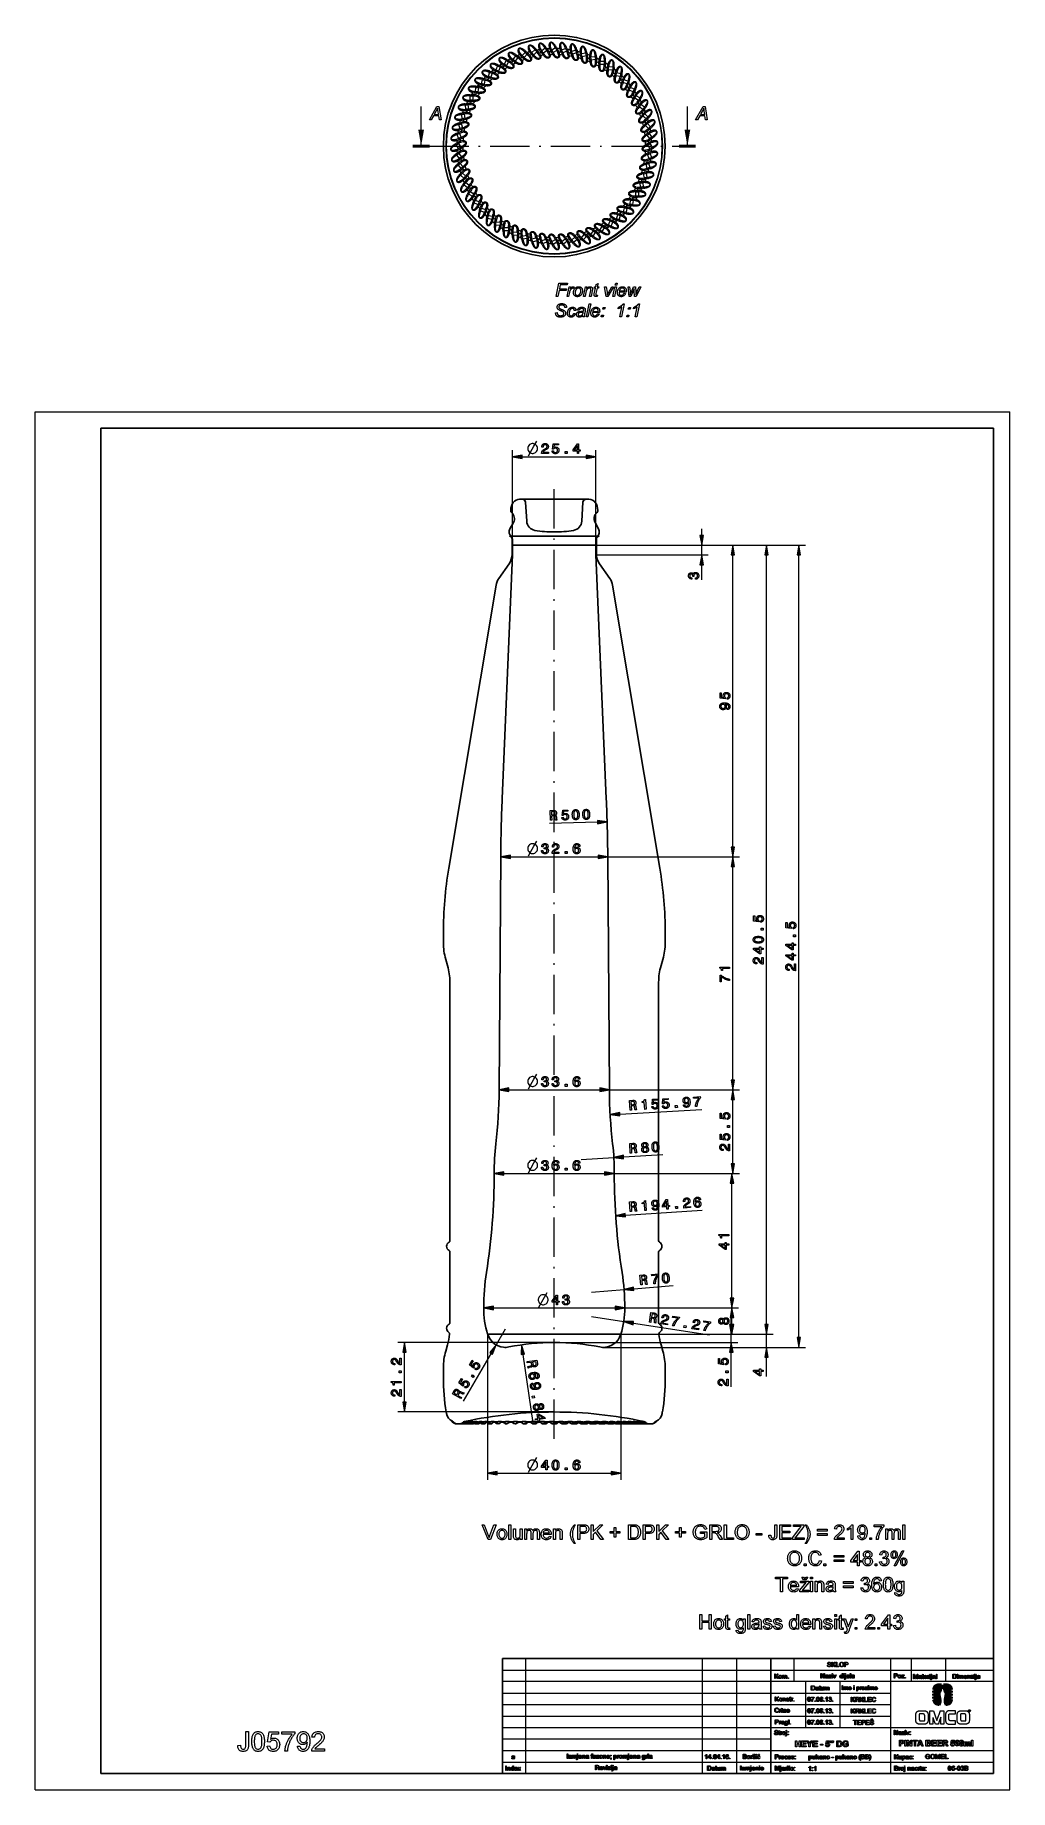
# Model space of a CAD drawing. Extents: x 0 to 297, y 0 to 535.
import ezdxf

# ---------------------------------------------------------------- set-up
doc = ezdxf.new("R2010")
doc.units = 0
doc.linetypes.add('DASHDOT', pattern=[18.5, 12, -3, 0.5, -3])

msp = doc.modelspace()

# ---------------------------------------------------------------- linework, layer by layer
at = {"color": 7, "lineweight": 13, "ltscale": 0.032487}
for p, q in [((149.27, 529.58), (148.4, 528.62)), ((155.4, 530.81), (154.35, 530.04)), ((164.74, 530.21), (163.5, 529.81)), ((140.88, 525.43), (140.36, 524.24)), ((143.53, 527.11), (142.88, 525.98)), ((167.75, 529.36), (166.48, 529.09)), ((170.66, 528.21), (169.37, 528.07)), ((173.43, 526.75), (172.13, 526.75)), ((176.04, 525.02), (174.74, 525.16)), ((134.19, 518.89), (134.06, 517.6)), ((178.45, 523.02), (177.17, 523.29)), ((182.57, 518.33), (181.39, 518.86)), ((131, 513.52), (131.14, 512.22)), ((129.85, 510.61), (130.12, 509.34)), ((186.72, 509.94), (185.76, 510.81)), ((129, 507.59), (129.4, 506.36)), ((187.5, 506.91), (186.63, 507.87)), ((128.28, 501.38), (128.93, 500.26)), ((188.08, 500.68), (187.43, 501.81)), ((128.86, 495.16), (129.73, 494.19)), ((129.63, 492.13), (130.6, 491.26)), ((186.51, 491.46), (186.24, 492.73)), ((187.35, 494.47), (186.95, 495.71)), ((130.72, 489.19), (131.77, 488.43)), ((183.9, 485.78), (183.9, 487.08)), ((185.35, 488.55), (185.22, 489.84)), ((133.78, 483.74), (134.97, 483.21)), ((182.16, 483.17), (182.3, 484.47)), ((137.91, 479.05), (139.18, 478.78)), ((140.32, 477.05), (141.61, 476.91)), ((172.82, 474.96), (173.47, 476.09)), ((177.92, 478.58), (178.33, 479.81)), ((142.92, 475.31), (144.22, 475.31)), ((145.69, 473.86), (146.99, 474)), ((148.6, 472.7), (149.87, 472.97)), ((151.62, 471.86), (152.85, 472.26)), ((154.7, 471.33), (155.89, 471.86)), ((157.83, 471.13), (158.95, 471.78)), ((160.95, 471.26), (162.01, 472.02)), ((167.08, 472.49), (167.95, 473.45)), ((170.02, 473.58), (170.78, 474.63))]:
    msp.add_line(p, q, dxfattribs=at)
at = {"color": 7, "lineweight": 13, "ltscale": 0.01025}
for p, q in [((149.9, 529.56), (149.62, 529.25)), ((152.92, 530.27), (152.62, 529.99)), ((153.18, 529.98), (152.88, 529.71)), ((154.02, 529.8), (154.35, 530.04)), ((157.26, 529.72), (157.61, 529.92)), ((159.31, 530.39), (158.95, 530.18)), ((145.33, 527.11), (145.57, 527.44)), ((146.96, 528.53), (146.72, 528.2)), ((148.13, 528.31), (148.4, 528.62)), ((150.18, 529.3), (149.91, 528.99)), ((166.08, 529.01), (166.48, 529.09)), ((168.24, 528.98), (167.84, 528.89)), ((168.32, 528.6), (167.92, 528.51)), ((176.34, 524.12), (175.94, 524.16)), ((138.3, 521.73), (138.43, 522.12)), ((139.01, 523.72), (138.88, 523.33)), ((140.57, 523.7), (140.74, 524.07)), ((178.74, 522.47), (178.34, 522.55)), ((182.59, 517.37), (182.21, 517.54)), ((182.77, 516.54), (183.12, 516.33)), ((184.35, 515.06), (184, 515.27)), ((129.34, 508.12), (129.46, 507.73)), ((129.7, 508.24), (129.83, 507.85)), ((130.61, 511.18), (130.7, 510.78)), ((131.18, 511.82), (131.14, 512.22)), ((131.6, 511.86), (131.56, 512.27)), ((185.45, 511.94), (185.12, 512.18)), ((185.68, 512.25), (185.35, 512.49)), ((186.35, 508.18), (186.63, 507.87)), ((128.75, 505.07), (128.92, 504.7)), ((129.17, 502.95), (129, 503.32)), ((129.55, 503.12), (129.39, 503.49)), ((186.95, 505.19), (187.19, 504.86)), ((187.41, 506.29), (187.13, 506.59)), ((186.8, 498.95), (186.97, 498.58)), ((187.18, 499.12), (187.35, 498.75)), ((128.95, 495.78), (129.22, 495.48)), ((129.41, 496.87), (129.17, 497.21)), ((130, 493.89), (129.73, 494.19)), ((186.65, 493.83), (186.53, 494.22)), ((187.02, 493.95), (186.89, 494.34)), ((187.6, 497), (187.43, 497.37)), ((132, 487), (132.36, 486.8)), ((132.19, 487.34), (132.55, 487.13)), ((184.91, 488.1), (184.87, 488.51)), ((185.17, 490.25), (185.22, 489.84)), ((185.74, 490.89), (185.66, 491.29)), ((133.59, 485.53), (133.23, 485.74)), ((133.8, 485.89), (133.44, 486.1)), ((133.77, 484.7), (134.14, 484.53)), ((180.11, 482.52), (180.02, 482.12)), ((180.52, 482.44), (180.43, 482.04)), ((181.92, 484.92), (181.88, 484.51)), ((174.52, 476.62), (174.68, 477)), ((174.87, 476.47), (175.03, 476.84)), ((176.16, 478.2), (176, 477.82)), ((176.98, 478.47), (177.1, 478.86)), ((178.45, 480.2), (178.33, 479.81)), ((179.23, 480.55), (179.32, 480.96)), ((162.09, 472.6), (161.76, 472.36)), ((167.92, 474.04), (167.64, 473.73)), ((168.23, 473.76), (167.95, 473.45))]:
    msp.add_line(p, q, dxfattribs=at)
at = {"color": 7, "lineweight": 13, "ltscale": 0.009607}
for p, q in [((149.9, 529.56), (150.18, 529.3)), ((152.62, 529.99), (152.88, 529.71)), ((152.92, 530.27), (153.18, 529.98)), ((161.84, 530.29), (161.99, 529.94)), ((162.21, 530.46), (162.37, 530.11)), ((164.88, 529.75), (165, 529.38)), ((165.27, 529.88), (165.38, 529.51)), ((141.32, 525.23), (141.67, 525.07)), ((141.49, 525.6), (141.84, 525.44)), ((144.15, 527.21), (144.48, 527.02)), ((146.72, 528.2), (147.03, 527.98)), ((149.62, 529.25), (149.91, 528.99)), ((173.42, 526.27), (173.42, 525.89)), ((173.83, 526.27), (173.83, 525.89)), ((134.71, 519.24), (135.1, 519.2)), ((136.66, 521.19), (137.04, 521.11)), ((136.74, 521.59), (137.12, 521.51)), ((138.88, 523.33), (139.25, 523.21)), ((180.47, 520.33), (180.36, 519.96)), ((180.86, 520.2), (180.75, 519.83)), ((131.48, 513.56), (131.87, 513.6)), ((132.94, 516.69), (133.32, 516.69)), ((132.94, 516.28), (133.32, 516.28)), ((182.37, 517.89), (182.21, 517.54)), ((182.74, 517.72), (182.59, 517.37)), ((129.34, 508.12), (129.7, 508.24)), ((130.32, 510.7), (130.7, 510.78)), ((185.68, 512.25), (185.45, 511.94)), ((186.39, 509.59), (186.14, 509.3)), ((128.75, 505.07), (129.1, 505.23)), ((128.92, 504.7), (129.27, 504.85)), ((129.46, 507.73), (129.83, 507.85)), ((187.41, 506.29), (187.12, 506.03)), ((187.56, 503.54), (187.25, 503.31)), ((128.8, 498.53), (129.11, 498.76)), ((128.95, 495.78), (129.23, 496.04)), ((129.96, 492.48), (130.22, 492.76)), ((186.89, 494.34), (186.53, 494.22)), ((187.02, 493.95), (186.65, 493.83)), ((187.43, 497.37), (187.08, 497.22)), ((187.6, 497), (187.25, 496.84)), ((184.87, 488.51), (184.49, 488.47)), ((186.03, 491.37), (185.66, 491.29)), ((133.99, 484.18), (134.14, 484.53)), ((135.88, 481.74), (136, 482.11)), ((181.64, 482.83), (181.26, 482.87)), ((183.42, 485.79), (183.03, 485.79)), ((183.42, 485.38), (183.03, 485.38)), ((174.87, 476.47), (174.52, 476.62)), ((175.03, 476.84), (174.68, 477)), ((177.34, 478.35), (176.98, 478.47)), ((179.61, 480.47), (179.23, 480.55)), ((179.69, 480.88), (179.32, 480.96)), ((145.25, 474.3), (145.21, 474.68)), ((148.11, 473.09), (148.03, 473.47)), ((148.51, 473.18), (148.43, 473.55)), ((151.09, 472.19), (150.97, 472.56)), ((154.14, 471.61), (153.99, 471.96)), ((154.52, 471.78), (154.36, 472.13)), ((160.35, 471.41), (160.12, 471.73)), ((163.43, 471.8), (163.17, 472.09)), ((163.74, 472.08), (163.48, 472.36)), ((166.46, 472.51), (166.17, 472.77)), ((166.73, 472.82), (166.45, 473.07)), ((169.64, 473.87), (169.32, 474.09)), ((172.21, 474.86), (171.87, 475.05))]:
    msp.add_line(p, q, dxfattribs=at)
at = {"color": 7, "lineweight": 13, "ltscale": 0.009814}
for p, q in [((150.63, 529.76), (150.97, 529.95)), ((153.67, 530.39), (154.03, 530.55)), ((159.88, 530.68), (160.26, 530.77)), ((171.79, 527.43), (172.17, 527.35)), ((174.47, 525.86), (174.85, 525.74)), ((135.19, 519.84), (135.35, 520.2)), ((137.28, 522.14), (137.48, 522.48)), ((179.28, 521.93), (179.62, 521.74)), ((181.35, 519.61), (181.67, 519.38)), ((131.78, 514.65), (131.86, 515.03)), ((184.7, 514.39), (184.97, 514.1)), ((129.53, 508.86), (129.53, 509.25)), ((128.87, 505.82), (128.83, 506.21)), ((187.53, 505.54), (187.69, 505.18)), ((128.51, 499.62), (128.39, 500)), ((187.84, 502.44), (187.96, 502.07)), ((128.82, 496.53), (128.66, 496.89)), ((186.83, 493.21), (186.83, 492.82)), ((187.49, 496.25), (187.53, 495.86)), ((184.57, 487.42), (184.49, 487.04)), ((185.85, 490.26), (185.81, 489.87)), ((133.19, 484.98), (132.9, 485.24)), ((135.01, 482.46), (134.69, 482.69)), ((181.17, 482.23), (181.01, 481.87)), ((137.07, 480.14), (136.73, 480.33)), ((139.37, 478.04), (139.02, 478.2)), ((141.88, 476.21), (141.51, 476.33)), ((174.23, 476.05), (173.97, 475.76)), ((179.08, 479.93), (178.88, 479.59)), ((144.57, 474.64), (144.18, 474.72)), ((147.4, 473.36), (147.01, 473.4)), ((156.48, 471.38), (156.09, 471.3)), ((162.68, 471.68), (162.32, 471.52)), ((165.72, 472.31), (165.38, 472.11))]:
    msp.add_line(p, q, dxfattribs=at)
at = {"color": 7, "lineweight": 13, "ltscale": 0.032486}
for p, q in [((152.3, 530.36), (151.34, 529.49)), ((158.53, 530.94), (157.4, 530.29)), ((161.65, 530.74), (160.46, 530.21)), ((146.34, 528.49), (145.57, 527.44)), ((180.63, 520.78), (179.4, 521.18)), ((132.46, 516.29), (132.46, 514.99)), ((184.25, 515.68), (183.12, 516.33)), ((128.48, 504.51), (129, 503.32)), ((187.95, 503.81), (187.19, 504.86)), ((128.4, 498.26), (129.17, 497.21)), ((187.88, 497.56), (187.35, 498.75)), ((132.11, 486.39), (133.23, 485.74)), ((180.16, 480.77), (180.43, 482.04)), ((135.72, 481.29), (136.96, 480.89)), ((175.47, 476.64), (176, 477.82)), ((164.05, 471.71), (165.02, 472.58))]:
    msp.add_line(p, q, dxfattribs=at)
at = {"color": 7, "lineweight": 13, "ltscale": 0.032425}
for p, q in [((152.88, 529.71), (151.91, 528.84)), ((155.9, 530.1), (154.85, 529.34)), ((158.95, 530.18), (157.83, 529.53)), ((161.99, 529.94), (160.81, 529.41)), ((141.67, 525.07), (141.14, 523.89)), ((144.27, 526.66), (143.63, 525.54)), ((147.03, 527.98), (146.27, 526.93)), ((149.91, 528.99), (149.04, 528.03)), ((167.92, 528.51), (166.65, 528.25)), ((170.74, 527.35), (169.45, 527.21)), ((173.42, 525.89), (172.12, 525.89)), ((175.94, 524.16), (174.65, 524.29)), ((139.25, 523.21), (138.85, 521.98)), ((178.26, 522.18), (176.99, 522.45)), ((180.36, 519.96), (179.12, 520.36)), ((133.32, 516.28), (133.32, 514.98)), ((182.21, 517.54), (181.03, 518.07)), ((183.81, 514.94), (182.68, 515.59)), ((130.7, 510.78), (130.97, 509.51)), ((185.12, 512.18), (184.07, 512.94)), ((186.14, 509.3), (185.17, 510.17)), ((129.27, 504.85), (129.8, 503.67)), ((129.83, 507.85), (130.23, 506.62)), ((186.85, 506.34), (185.98, 507.3)), ((187.25, 503.31), (186.48, 504.36)), ((129.03, 501.81), (129.68, 500.69)), ((129.11, 498.76), (129.87, 497.71)), ((187.08, 497.22), (186.56, 498.4)), ((187.32, 500.26), (186.68, 501.38)), ((129.51, 495.73), (130.37, 494.77)), ((130.22, 492.76), (131.18, 491.9)), ((185.66, 491.29), (185.39, 492.56)), ((186.53, 494.22), (186.13, 495.45)), ((132.55, 487.13), (133.67, 486.48)), ((183.03, 485.79), (183.03, 487.09)), ((134.14, 484.53), (135.33, 484)), ((136, 482.11), (137.23, 481.71)), ((179.32, 480.96), (179.59, 482.22)), ((140.42, 477.91), (141.71, 477.77)), ((142.93, 476.18), (144.23, 476.18)), ((174.68, 477), (175.21, 478.18)), ((177.1, 478.86), (177.51, 480.09)), ((145.61, 474.72), (146.9, 474.86)), ((148.43, 473.55), (149.7, 473.82)), ((151.36, 472.69), (152.59, 473.09)), ((154.36, 472.13), (155.54, 472.66)), ((157.4, 471.89), (158.53, 472.54)), ((160.45, 471.97), (161.5, 472.73)), ((163.48, 472.36), (164.44, 473.23)), ((166.45, 473.07), (167.31, 474.04)), ((169.32, 474.09), (170.09, 475.14))]:
    msp.add_line(p, q, dxfattribs=at)
at = {"color": 7, "lineweight": 13, "ltscale": 0.010461}
for p, q in [((154.26, 529.47), (154.02, 529.8)), ((157.61, 529.92), (157.4, 530.29)), ((163.24, 529.28), (163.11, 529.68)), ((140.74, 524.07), (140.36, 524.24)), ((143.04, 525.42), (142.68, 525.62)), ((143.24, 525.77), (142.88, 525.98)), ((145.67, 526.86), (145.33, 527.11)), ((145.91, 527.2), (145.57, 527.44)), ((148.44, 528.03), (148.13, 528.31)), ((151.31, 528.9), (151.03, 529.21)), ((151.62, 529.17), (151.34, 529.49)), ((166.17, 528.6), (166.08, 529.01)), ((169, 527.61), (168.96, 528.03)), ((169.41, 527.66), (169.37, 528.07)), ((171.72, 526.34), (171.72, 526.75)), ((172.13, 526.34), (172.13, 526.75)), ((174.29, 524.78), (174.34, 525.2)), ((174.7, 524.74), (174.74, 525.16)), ((136.24, 519.54), (135.83, 519.63)), ((136.33, 519.94), (135.92, 520.03)), ((138.43, 522.12), (138.03, 522.25)), ((176.69, 522.97), (176.77, 523.38)), ((177.09, 522.88), (177.17, 523.29)), ((179.27, 520.79), (179.4, 521.18)), ((132.88, 514.99), (132.46, 514.99)), ((132.88, 514.58), (132.46, 514.58)), ((182.91, 515.97), (183.12, 516.33)), ((185.17, 510.77), (185.45, 511.08)), ((185.48, 510.5), (185.76, 510.81)), ((129.39, 503.49), (129, 503.32)), ((129.8, 506.49), (129.4, 506.36)), ((129.93, 506.1), (129.53, 505.97)), ((186.85, 504.62), (187.19, 504.86)), ((129.29, 500.47), (128.93, 500.26)), ((129.49, 500.11), (129.13, 499.9)), ((129.5, 497.45), (129.17, 497.21)), ((186.86, 501.95), (187.22, 502.16)), ((186.97, 498.58), (187.35, 498.75)), ((187.07, 501.6), (187.43, 501.81)), ((186.43, 495.97), (186.82, 496.1)), ((186.55, 495.58), (186.95, 495.71)), ((130.88, 491.57), (130.6, 491.26)), ((131.18, 491.29), (130.9, 490.98)), ((132.02, 488.77), (131.77, 488.43)), ((183.48, 487.49), (183.9, 487.49)), ((183.48, 487.08), (183.9, 487.08)), ((184.8, 489.8), (185.22, 489.84)), ((133.44, 486.1), (133.23, 485.74)), ((133.8, 485.89), (133.59, 485.53)), ((135.14, 483.6), (134.97, 483.21)), ((135.51, 483.43), (135.34, 483.05)), ((181.88, 484.51), (182.3, 484.47)), ((137.48, 481.16), (137.35, 480.76)), ((141.65, 477.33), (141.61, 476.91)), ((173.11, 476.3), (173.47, 476.09)), ((173.32, 476.65), (173.68, 476.44)), ((178.06, 480.33), (178.45, 480.2)), ((144.22, 475.73), (144.22, 475.31)), ((144.63, 475.73), (144.63, 475.31)), ((146.94, 474.41), (146.99, 474)), ((147.35, 474.46), (147.39, 474.04)), ((155.72, 472.24), (155.89, 471.86)), ((156.09, 472.41), (156.26, 472.03)), ((158.74, 472.14), (158.95, 471.78)), ((159.1, 472.35), (159.31, 471.99)), ((161.76, 472.36), (162.01, 472.02)), ((164.74, 472.89), (165.02, 472.58)), ((165.04, 473.17), (165.32, 472.86)), ((167.64, 473.73), (167.95, 473.45)), ((170.44, 474.87), (170.78, 474.63))]:
    msp.add_line(p, q, dxfattribs=at)
at = {"color": 7, "lineweight": 13, "ltscale": 0.010249}
for p, q in [((154.26, 529.47), (154.59, 529.71)), ((156.01, 530.65), (155.68, 530.41)), ((156.23, 530.34), (155.9, 530.1)), ((157.05, 530.08), (157.4, 530.29)), ((159.11, 530.72), (158.76, 530.51)), ((160.09, 530.04), (160.46, 530.21)), ((160.26, 529.66), (160.63, 529.82)), ((162.21, 530.46), (161.84, 530.29)), ((162.37, 530.11), (161.99, 529.94)), ((163.11, 529.68), (163.5, 529.81)), ((165.27, 529.88), (164.88, 529.75)), ((165.38, 529.51), (165, 529.38)), ((140.19, 523.87), (140.36, 524.24)), ((141.49, 525.6), (141.32, 525.23)), ((141.84, 525.44), (141.67, 525.07)), ((142.68, 525.62), (142.88, 525.98)), ((143.04, 525.42), (143.24, 525.77)), ((144.15, 527.21), (143.94, 526.86)), ((144.48, 527.02), (144.27, 526.66)), ((145.67, 526.86), (145.91, 527.2)), ((147.27, 528.31), (147.03, 527.98)), ((151.03, 529.21), (151.34, 529.49)), ((151.31, 528.9), (151.62, 529.17)), ((163.24, 529.28), (163.63, 529.41)), ((166.17, 528.6), (166.57, 528.68)), ((168.96, 528.03), (169.37, 528.07)), ((169, 527.61), (169.41, 527.66)), ((171.11, 527.77), (170.7, 527.73)), ((171.15, 527.39), (170.74, 527.35)), ((171.72, 526.75), (172.13, 526.75)), ((171.72, 526.34), (172.13, 526.34)), ((173.83, 526.27), (173.42, 526.27)), ((173.83, 525.89), (173.42, 525.89)), ((174.29, 524.78), (174.7, 524.74)), ((174.34, 525.2), (174.74, 525.16)), ((176.38, 524.5), (175.98, 524.54)), ((135.83, 519.63), (135.92, 520.03)), ((136.24, 519.54), (136.33, 519.94)), ((136.74, 521.59), (136.66, 521.19)), ((137.12, 521.51), (137.04, 521.11)), ((137.9, 521.86), (138.03, 522.25)), ((139.38, 523.6), (139.25, 523.21)), ((176.69, 522.97), (177.09, 522.88)), ((176.77, 523.38), (177.17, 523.29)), ((178.66, 522.09), (178.26, 522.18)), ((178.88, 520.91), (179.27, 520.79)), ((179.01, 521.31), (179.4, 521.18)), ((180.75, 519.83), (180.36, 519.96)), ((180.86, 520.2), (180.47, 520.33)), ((181.01, 519.02), (181.39, 518.86)), ((131.44, 513.96), (131.48, 513.56)), ((132.46, 514.58), (132.46, 514.99)), ((132.88, 514.58), (132.88, 514.99)), ((132.94, 516.69), (132.94, 516.28)), ((133.32, 516.69), (133.32, 516.28)), ((134.01, 517.19), (134.06, 517.6)), ((134.43, 517.15), (134.47, 517.56)), ((180.84, 518.64), (181.22, 518.47)), ((182.74, 517.72), (182.37, 517.89)), ((182.56, 516.17), (182.91, 515.97)), ((184.16, 514.73), (183.81, 514.94)), ((184.01, 513.54), (184.34, 513.3)), ((184.25, 513.88), (184.58, 513.64)), ((130.2, 508.94), (130.12, 509.34)), ((130.24, 511.1), (130.32, 510.7)), ((130.61, 509.02), (130.53, 509.42)), ((185.17, 510.77), (185.48, 510.5)), ((185.45, 511.08), (185.76, 510.81)), ((186.44, 509.03), (186.14, 509.3)), ((186.7, 509.32), (186.39, 509.59)), ((129.1, 505.23), (129.27, 504.85)), ((129.53, 505.97), (129.4, 506.36)), ((129.93, 506.1), (129.8, 506.49)), ((186.04, 507.9), (186.32, 507.59)), ((186.61, 504.95), (186.85, 504.62)), ((187.12, 506.03), (186.85, 506.34)), ((187.49, 502.98), (187.25, 503.31)), ((187.8, 503.2), (187.56, 503.54)), ((128.49, 501.97), (128.7, 501.62)), ((128.56, 498.86), (128.8, 498.53)), ((128.83, 502.16), (129.03, 501.81)), ((128.87, 499.09), (129.11, 498.76)), ((129.13, 499.9), (128.93, 500.26)), ((129.49, 500.11), (129.29, 500.47)), ((129.75, 497.12), (129.5, 497.45)), ((186.86, 501.95), (187.07, 501.6)), ((187.22, 502.16), (187.43, 501.81)), ((187.53, 499.9), (187.32, 500.26)), ((187.86, 500.1), (187.66, 500.45)), ((129.23, 496.04), (129.51, 495.73)), ((129.66, 492.75), (129.96, 492.48)), ((129.91, 493.04), (130.22, 492.76)), ((130.31, 494.17), (130.04, 494.47)), ((185.74, 493.05), (185.83, 492.64)), ((186.15, 493.13), (186.24, 492.73)), ((186.43, 495.97), (186.55, 495.58)), ((186.82, 496.1), (186.95, 495.71)), ((187.25, 496.84), (187.08, 497.22)), ((130.9, 490.98), (130.6, 491.26)), ((130.68, 489.82), (131.01, 489.58)), ((131.18, 491.29), (130.88, 491.57)), ((130.9, 490.13), (131.24, 489.89)), ((132.1, 488.19), (131.77, 488.43)), ((132.35, 488.53), (132.02, 488.77)), ((183.48, 487.49), (183.48, 487.08)), ((183.9, 487.49), (183.9, 487.08)), ((184.53, 488.06), (184.49, 488.47)), ((184.76, 490.21), (184.8, 489.8)), ((186.12, 490.97), (186.03, 491.37)), ((133.61, 484.34), (133.99, 484.18)), ((135.34, 483.05), (134.97, 483.21)), ((135.51, 483.43), (135.14, 483.6)), ((135.49, 481.87), (135.88, 481.74)), ((135.61, 482.23), (136, 482.11)), ((181.26, 482.87), (181.3, 483.28)), ((181.64, 482.83), (181.68, 483.24)), ((182.34, 484.88), (182.3, 484.47)), ((183.03, 485.38), (183.03, 485.79)), ((183.42, 485.38), (183.42, 485.79)), ((137.35, 480.76), (136.96, 480.89)), ((137.48, 481.16), (137.09, 481.28)), ((137.62, 479.6), (138.02, 479.52)), ((137.7, 479.98), (138.1, 479.89)), ((139.58, 478.69), (139.18, 478.78)), ((139.67, 479.1), (139.27, 479.19)), ((139.97, 477.57), (140.38, 477.53)), ((140.01, 477.95), (140.42, 477.91)), ((142.02, 476.87), (141.61, 476.91)), ((142.06, 477.29), (141.65, 477.33)), ((142.52, 476.18), (142.93, 476.18)), ((173.32, 476.65), (173.11, 476.3)), ((173.68, 476.44), (173.47, 476.09)), ((175.78, 478.37), (175.62, 477.99)), ((177.34, 478.35), (177.47, 478.74)), ((178.06, 480.33), (177.93, 479.94)), ((179.61, 480.47), (179.69, 480.88)), ((142.52, 475.8), (142.93, 475.8)), ((144.63, 475.73), (144.22, 475.73)), ((144.63, 475.31), (144.22, 475.31)), ((145.21, 474.68), (145.61, 474.72)), ((145.25, 474.3), (145.65, 474.34)), ((147.35, 474.46), (146.94, 474.41)), ((147.39, 474.04), (146.99, 474)), ((148.03, 473.47), (148.43, 473.55)), ((148.11, 473.09), (148.51, 473.18)), ((150.19, 473.47), (149.79, 473.38)), ((150.28, 473.06), (149.87, 472.97)), ((150.97, 472.56), (151.36, 472.69)), ((151.09, 472.19), (151.48, 472.32)), ((153.11, 472.79), (152.72, 472.66)), ((153.24, 472.39), (152.85, 472.26)), ((153.99, 471.96), (154.36, 472.13)), ((154.14, 471.61), (154.52, 471.78)), ((156.09, 472.41), (155.72, 472.24)), ((156.26, 472.03), (155.89, 471.86)), ((157.05, 471.68), (157.4, 471.89)), ((157.24, 471.35), (157.59, 471.55)), ((159.1, 472.35), (158.74, 472.14)), ((159.31, 471.99), (158.95, 471.78)), ((160.12, 471.73), (160.45, 471.97)), ((160.35, 471.41), (160.68, 471.66)), ((162.34, 472.26), (162.01, 472.02)), ((163.17, 472.09), (163.48, 472.36)), ((163.43, 471.8), (163.74, 472.08)), ((165.04, 473.17), (164.74, 472.89)), ((165.32, 472.86), (165.02, 472.58)), ((166.17, 472.77), (166.45, 473.07)), ((166.46, 472.51), (166.73, 472.82)), ((169.08, 473.76), (169.32, 474.09)), ((169.39, 473.53), (169.64, 473.87)), ((170.69, 475.2), (170.44, 474.87)), ((171.02, 474.96), (170.78, 474.63)), ((171.87, 475.05), (172.08, 475.4)), ((172.21, 474.86), (172.41, 475.21))]:
    msp.add_line(p, q, dxfattribs=at)
at = {"color": 7, "lineweight": 13, "ltscale": 0.010462}
for p, q in [((154.59, 529.71), (154.35, 530.04)), ((157.26, 529.72), (157.05, 530.08)), ((163.63, 529.41), (163.5, 529.81)), ((148.71, 528.34), (148.4, 528.62)), ((138.3, 521.73), (137.9, 521.86)), ((140.57, 523.7), (140.19, 523.87)), ((178.88, 520.91), (179.01, 521.31)), ((180.84, 518.64), (181.01, 519.02)), ((181.22, 518.47), (181.39, 518.86)), ((134.43, 517.15), (134.01, 517.19)), ((134.47, 517.56), (134.06, 517.6)), ((182.56, 516.17), (182.77, 516.54)), ((184.01, 513.54), (184.25, 513.88)), ((184.34, 513.3), (184.58, 513.64)), ((130.53, 509.42), (130.12, 509.34)), ((130.61, 509.02), (130.2, 508.94)), ((131.56, 512.27), (131.14, 512.22)), ((131.6, 511.86), (131.18, 511.82)), ((186.04, 507.9), (186.35, 508.18)), ((129.55, 503.12), (129.17, 502.95)), ((186.32, 507.59), (186.63, 507.87)), ((186.61, 504.95), (186.95, 505.19)), ((186.8, 498.95), (187.18, 499.12)), ((129.75, 497.12), (129.41, 496.87)), ((130.04, 494.47), (129.73, 494.19)), ((130.31, 494.17), (130, 493.89)), ((185.74, 493.05), (186.15, 493.13)), ((185.83, 492.64), (186.24, 492.73)), ((132.35, 488.53), (132.1, 488.19)), ((184.76, 490.21), (185.17, 490.25)), ((180.02, 482.12), (180.43, 482.04)), ((180.11, 482.52), (180.52, 482.44)), ((181.92, 484.92), (182.34, 484.88)), ((137.09, 481.28), (136.96, 480.89)), ((139.27, 479.19), (139.18, 478.78)), ((139.67, 479.1), (139.58, 478.69)), ((142.06, 477.29), (142.02, 476.87)), ((175.62, 477.99), (176, 477.82)), ((175.78, 478.37), (176.16, 478.2)), ((177.93, 479.94), (178.33, 479.81)), ((149.79, 473.38), (149.87, 472.97)), ((150.19, 473.47), (150.28, 473.06)), ((152.72, 472.66), (152.85, 472.26)), ((153.11, 472.79), (153.24, 472.39)), ((162.09, 472.6), (162.34, 472.26)), ((167.92, 474.04), (168.23, 473.76)), ((170.69, 475.2), (171.02, 474.96))]:
    msp.add_line(p, q, dxfattribs=at)
at = {"color": 7, "lineweight": 13, "ltscale": 0.009608}
for p, q in [((155.68, 530.41), (155.9, 530.1)), ((156.01, 530.65), (156.23, 530.34)), ((158.76, 530.51), (158.95, 530.18)), ((143.94, 526.86), (144.27, 526.66)), ((146.96, 528.53), (147.27, 528.31)), ((167.84, 528.89), (167.92, 528.51)), ((168.24, 528.98), (168.32, 528.6)), ((170.7, 527.73), (170.74, 527.35)), ((171.11, 527.77), (171.15, 527.39)), ((176.38, 524.5), (176.34, 524.12)), ((134.67, 518.83), (135.05, 518.79)), ((139.01, 523.72), (139.38, 523.6)), ((178.34, 522.55), (178.26, 522.18)), ((131.44, 513.96), (131.82, 514)), ((184, 515.27), (183.81, 514.94)), ((130.24, 511.1), (130.61, 511.18)), ((185.35, 512.49), (185.12, 512.18)), ((186.7, 509.32), (186.44, 509.03)), ((187.13, 506.59), (186.85, 506.34)), ((187.8, 503.2), (187.49, 502.98)), ((128.49, 501.97), (128.83, 502.16)), ((128.56, 498.86), (128.87, 499.09)), ((128.7, 501.62), (129.03, 501.81)), ((187.66, 500.45), (187.32, 500.26)), ((187.86, 500.1), (187.53, 499.9)), ((129.22, 495.48), (129.51, 495.73)), ((129.66, 492.75), (129.91, 493.04)), ((130.68, 489.82), (130.9, 490.13)), ((131.01, 489.58), (131.24, 489.89)), ((132, 487), (132.19, 487.34)), ((132.36, 486.8), (132.55, 487.13)), ((184.91, 488.1), (184.53, 488.06)), ((186.12, 490.97), (185.74, 490.89)), ((133.61, 484.34), (133.77, 484.7)), ((135.49, 481.87), (135.61, 482.23)), ((181.68, 483.24), (181.3, 483.28)), ((137.62, 479.6), (137.7, 479.98)), ((138.02, 479.52), (138.1, 479.89)), ((139.97, 477.57), (140.01, 477.95)), ((140.38, 477.53), (140.42, 477.91)), ((142.52, 475.8), (142.52, 476.18)), ((142.93, 475.8), (142.93, 476.18)), ((177.47, 478.74), (177.1, 478.86)), ((145.65, 474.34), (145.61, 474.72)), ((151.48, 472.32), (151.36, 472.69)), ((157.24, 471.35), (157.05, 471.68)), ((157.59, 471.55), (157.4, 471.89)), ((160.68, 471.66), (160.45, 471.97)), ((169.39, 473.53), (169.08, 473.76)), ((172.41, 475.21), (172.08, 475.4))]:
    msp.add_line(p, q, dxfattribs=at)
at = {"color": 7, "lineweight": 13, "ltscale": 0.009748}
for p, q in [((156.62, 529.69), (156.26, 529.53)), ((159.62, 529.7), (159.25, 529.58)), ((142.5, 525.07), (142.27, 524.76)), ((145.1, 526.58), (144.84, 526.29)), ((147.84, 527.81), (147.55, 527.54)), ((150.69, 528.74), (150.38, 528.51)), ((153.63, 529.37), (153.29, 529.18)), ((162.61, 529.39), (162.23, 529.31)), ((165.55, 528.77), (165.16, 528.73)), ((168.41, 527.85), (168.02, 527.85)), ((171.15, 526.63), (170.77, 526.67)), ((173.76, 525.14), (173.38, 525.22)), ((137.84, 521.29), (137.68, 520.93)), ((176.19, 523.37), (175.82, 523.49)), ((178.43, 521.37), (178.07, 521.53)), ((180.44, 519.14), (180.11, 519.34)), ((132.58, 514.01), (132.54, 513.62)), ((134.08, 516.62), (134, 516.23)), ((182.21, 516.71), (181.9, 516.94)), ((130.44, 508.41), (130.48, 508.02)), ((184.95, 511.37), (184.69, 511.66)), ((129.82, 505.47), (129.9, 505.08)), ((186.51, 505.58), (186.32, 505.92)), ((186.83, 502.59), (186.67, 502.95)), ((129.52, 499.47), (129.68, 499.12)), ((129.84, 496.49), (130.04, 496.15)), ((185.91, 493.66), (185.87, 494.05)), ((186.53, 496.6), (186.45, 496.98)), ((131.41, 490.69), (131.67, 490.41)), ((132.63, 487.95), (132.92, 487.69)), ((183.78, 488.06), (183.81, 488.45)), ((134.14, 485.35), (134.46, 485.13)), ((135.91, 482.93), (136.25, 482.73)), ((180.52, 483.02), (180.64, 483.39)), ((182.28, 485.45), (182.36, 485.83)), ((137.93, 480.7), (138.28, 480.54)), ((140.16, 478.69), (140.53, 478.57)), ((142.6, 476.93), (142.98, 476.85)), ((176.28, 478.77), (176.48, 479.11)), ((178.51, 480.78), (178.67, 481.14)), ((145.2, 475.44), (145.59, 475.4)), ((147.95, 474.22), (148.34, 474.22)), ((150.81, 473.3), (151.19, 473.34)), ((153.75, 472.68), (154.13, 472.76)), ((156.73, 472.37), (157.1, 472.49)), ((159.74, 472.38), (160.09, 472.54)), ((162.72, 472.7), (163.06, 472.89)), ((165.66, 473.33), (165.98, 473.56)), ((168.52, 474.26), (168.81, 474.52)), ((171.26, 475.49), (171.52, 475.78))]:
    msp.add_line(p, q, dxfattribs=at)
at = {"color": 7, "lineweight": 13, "ltscale": 0.009813}
for p, q in [((156.77, 530.7), (157.14, 530.82)), ((162.97, 530.34), (163.36, 530.39)), ((166, 529.68), (166.4, 529.68)), ((139.6, 524.21), (139.83, 524.52)), ((142.12, 526.02), (142.39, 526.31)), ((144.82, 527.56), (145.11, 527.82)), ((147.67, 528.81), (147.99, 529.04)), ((168.96, 528.71), (169.35, 528.67)), ((176.98, 524.02), (177.34, 523.86)), ((133.35, 517.33), (133.47, 517.7)), ((183.16, 517.09), (183.46, 516.83)), ((130.5, 511.81), (130.54, 512.2)), ((185.96, 511.54), (186.19, 511.22)), ((186.9, 508.58), (187.1, 508.24)), ((128.53, 502.73), (128.44, 503.12)), ((187.83, 499.34), (187.91, 498.95)), ((129.45, 493.49), (129.26, 493.83)), ((130.4, 490.53), (130.17, 490.84)), ((131.65, 487.68), (131.39, 487.97)), ((183.01, 484.74), (182.88, 484.36)), ((176.75, 477.86), (176.52, 477.55)), ((150.35, 472.38), (149.96, 472.38)), ((153.39, 471.72), (153, 471.68)), ((159.59, 471.37), (159.21, 471.25)), ((168.69, 473.26), (168.37, 473.03)), ((171.53, 474.51), (171.24, 474.24))]:
    msp.add_line(p, q, dxfattribs=at)
at = {"color": 7, "lineweight": 13, "ltscale": 0.009606}
for p, q in [((159.11, 530.72), (159.31, 530.39)), ((175.98, 524.54), (175.94, 524.16)), ((178.74, 522.47), (178.66, 522.09)), ((184.35, 515.06), (184.16, 514.73))]:
    msp.add_line(p, q, dxfattribs=at)
at = {"color": 7, "lineweight": 13, "ltscale": 0.010463}
for p, q in [((160.26, 529.66), (160.09, 530.04)), ((160.63, 529.82), (160.46, 530.21)), ((166.57, 528.68), (166.48, 529.09))]:
    msp.add_line(p, q, dxfattribs=at)
at = {"color": 7, "lineweight": 13, "ltscale": 0.010248}
msp.add_line((148.44, 528.03), (148.71, 528.34), dxfattribs=at)
at = {"color": 7, "lineweight": 13, "ltscale": 0.032426}
for p, q in [((165, 529.38), (163.76, 528.98)), ((137.04, 521.11), (136.77, 519.84)), ((131.24, 489.89), (132.28, 489.12)), ((184.49, 488.47), (184.35, 489.76)), ((181.3, 483.28), (181.44, 484.57)), ((138.1, 479.89), (139.37, 479.62)), ((172.08, 475.4), (172.73, 476.53))]:
    msp.add_line(p, q, dxfattribs=at)
at = {"color": 7, "lineweight": 13, "ltscale": 0.010251}
for p, q in [((134.71, 519.24), (134.67, 518.83)), ((135.1, 519.2), (135.05, 518.79)), ((131.82, 514), (131.87, 513.6))]:
    msp.add_line(p, q, dxfattribs=at)
at = {"color": 7, "lineweight": 13, "ltscale": 0.032424}
for p, q in [((135.05, 518.79), (134.92, 517.5)), ((131.87, 513.6), (132, 512.31))]:
    msp.add_line(p, q, dxfattribs=at)
at = {"color": 7, "lineweight": 13, "ltscale": 0.009747}
for p, q in [((135.84, 519.05), (135.72, 518.68)), ((131.36, 511.26), (131.36, 510.87)), ((185.88, 508.52), (185.65, 508.83)), ((129.51, 502.48), (129.64, 502.11)), ((186.84, 499.59), (186.72, 499.96)), ((130.47, 493.55), (130.7, 493.23)), ((184.99, 490.8), (184.99, 491.19)), ((173.86, 477), (174.09, 477.31))]:
    msp.add_line(p, q, dxfattribs=at)
at = {"color": 7, "lineweight": 13, "ltscale": 0.032488}
for p, q in [((136.19, 521.3), (135.92, 520.03)), ((138.43, 523.49), (138.03, 522.25)), ((185.64, 512.88), (184.58, 513.64))]:
    msp.add_line(p, q, dxfattribs=at)
at = {"color": 7, "lineweight": 13, "ltscale": 0.009749}
for p, q in [((140.07, 523.3), (139.88, 522.96)), ((183.72, 514.12), (183.43, 514.38))]:
    msp.add_line(p, q, dxfattribs=at)
at = {"color": 7, "lineweight": 13, "ltscale": 0.002076}
for p, q in [((133.28, 514.59), (133.37, 514.59)), ((182.99, 487.48), (183.07, 487.48))]:
    msp.add_line(p, q, dxfattribs=at)
at = {"color": 7, "lineweight": 13, "ltscale": 0.002061}
for p, q in [((133.32, 514.98), (133.41, 514.98)), ((182.95, 487.09), (183.03, 487.09))]:
    msp.add_line(p, q, dxfattribs=at)
at = {"color": 7, "lineweight": 13, "ltscale": 0.3}
for p, q in [((117.62, 501.03), (117.62, 513.03)), ((198.74, 501.03), (198.74, 513.03))]:
    msp.add_line(p, q, dxfattribs=at)
at = {"color": 7, "lineweight": 50, "ltscale": 0.125}
for p, q in [((115.12, 501.03), (120.12, 501.03)), ((201.24, 501.03), (196.24, 501.03))]:
    msp.add_line(p, q, dxfattribs=at)
at = {"color": 7, "linetype": 'DASHDOT', "lineweight": 13}
for p, q in [((120.12, 501.03), (196.24, 501.03)), ((158.18, 106.95), (158.18, 398.27))]:
    msp.add_line(p, q, dxfattribs=at)
at = {"color": 7, "lineweight": 13}
for p, q in [((0, 0), (0, 420)), ((0, 420), (297, 420)), ((297, 0), (297, 420)), ((145.48, 379.38), (145.48, 408.33)), ((170.88, 379.38), (170.88, 408.33)), ((170.88, 379.38), (214.62, 379.38)), ((170.88, 379.38), (205.1, 379.38)), ((170.88, 379.38), (224.83, 379.38)), ((170.88, 379.38), (234.72, 379.38)), ((170.88, 376.38), (205.1, 376.38)), ((212.62, 287.34), (212.62, 376.43)), ((222.83, 141.84), (222.83, 376.43)), ((232.72, 137.84), (232.72, 376.43)), ((144.83, 284.39), (171.52, 284.39)), ((174.48, 284.38), (214.62, 284.38)), ((174.48, 284.38), (214.62, 284.38)), ((212.62, 216.34), (212.62, 281.43)), ((144.33, 213.41), (172.02, 213.41)), ((174.98, 213.38), (214.62, 213.38)), ((174.98, 213.38), (214.62, 213.38)), ((178.16, 205.99), (203.14, 207.38)), ((142.83, 187.86), (173.52, 187.86)), ((176.48, 187.88), (214.32, 187.88)), ((176.48, 187.88), (214.62, 187.88)), ((212.32, 149.84), (212.32, 184.93)), ((179.86, 175.15), (203.22, 176.71)), ((139.63, 146.89), (176.72, 146.89)), ((179.68, 146.88), (214.32, 146.88)), ((179.68, 146.88), (214.32, 146.88)), ((182.28, 142.29), (205.45, 138.72)), ((158.18, 136.38), (110.54, 136.38)), ((137.88, 138.88), (137.88, 94.54)), ((158.18, 136.38), (214.12, 136.38)), ((173.14, 134.88), (224.83, 134.88)), ((173.14, 134.88), (234.72, 134.88)), ((178.43, 138.88), (214.32, 138.88)), ((178.43, 138.88), (214.12, 138.88)), ((178.43, 138.88), (224.83, 138.88)), ((178.43, 138.88), (224.83, 138.88)), ((178.48, 138.88), (178.48, 94.54)), ((148.58, 132.73), (151.6, 111.91)), ((158.18, 115.18), (110.54, 115.18)), ((140.83, 96.54), (175.52, 96.54)), ((149.42, 40), (149.42, 5)), ((203.21, 40), (203.21, 5)), ((213.71, 40), (213.71, 5)), ((260.61, 40), (260.61, 5)), ((142.42, 36.5), (292, 36.5)), ((292, 33), (142.42, 33)), ((142.42, 29.5), (260.61, 29.5)), ((142.42, 26), (260.61, 26)), ((142.42, 22.5), (260.61, 22.5)), ((142.42, 19), (292, 19)), ((224.21, 15.5), (142.42, 15.5)), ((142.42, 12), (292, 12)), ((142.42, 8.5), (292, 8.5)), ((0, 0), (297, 0))]:
    msp.add_line(p, q, dxfattribs=at)
at = {"color": 7, "lineweight": 30}
for p, q in [((20, 5), (20, 415)), ((20, 415), (292, 415)), ((292, 5), (292, 415)), ((168.74, 393.38), (147.61, 393.38)), ((171.83, 382.08), (144.53, 382.08)), ((145.48, 376.38), (142.32, 302.12)), ((170.93, 379.38), (145.43, 379.38)), ((170.88, 379.38), (145.48, 379.38)), ((170.88, 376.38), (174.04, 302.12)), ((140.43, 367.18), (126.02, 280.96)), ((175.93, 367.18), (190.34, 280.96)), ((141.88, 284.38), (141.38, 213.38)), ((174.48, 284.38), (174.98, 213.38)), ((126.38, 167.41), (126.38, 246.18)), ((189.98, 167.41), (189.98, 246.18)), ((126.38, 142.41), (126.38, 163.95)), ((189.98, 142.41), (189.98, 163.95)), ((178.48, 138.88), (137.88, 138.88)), ((178.43, 138.88), (137.93, 138.88)), ((142.42, 40), (292, 40)), ((142.42, 40), (142.42, 5)), ((224.21, 40), (224.21, 5)), ((20, 5), (292, 5))]:
    msp.add_line(p, q, dxfattribs=at)
at = {"color": 7, "lineweight": 13, "ltscale": 0.487279}
msp.add_line((148.43, 406.33), (167.92, 406.33), dxfattribs=at)
at = {"color": 7, "lineweight": 30, "ltscale": 0.487035}
msp.add_line((167.92, 393.38), (148.44, 393.38), dxfattribs=at)
at = {"color": 7, "lineweight": 30, "ltscale": 0.144927}
for p, q in [((149.79, 386.66), (149.43, 392.44)), ((166.57, 386.66), (166.92, 392.44))]:
    msp.add_line(p, q, dxfattribs=at)
at = {"color": 7, "lineweight": 30, "ltscale": 0.054447}
for p, q in [((145.75, 386.26), (144.68, 384.36)), ((170.61, 386.26), (171.67, 384.36))]:
    msp.add_line(p, q, dxfattribs=at)
at = {"color": 7, "lineweight": 30, "ltscale": 0.007188}
for p, q in [((144.9, 389.74), (144.9, 390.03)), ((171.45, 389.74), (171.45, 390.03))]:
    msp.add_line(p, q, dxfattribs=at)
at = {"color": 7, "lineweight": 30, "ltscale": 0.03}
for p, q in [((145.33, 380.08), (145.33, 381.28)), ((171.03, 380.08), (171.03, 381.28))]:
    msp.add_line(p, q, dxfattribs=at)
at = {"color": 7, "lineweight": 30, "ltscale": 0.0875}
for p, q in [((145.33, 376.58), (145.33, 380.08)), ((171.03, 376.58), (171.03, 380.08))]:
    msp.add_line(p, q, dxfattribs=at)
at = {"color": 7, "lineweight": 30, "ltscale": 0.046381}
for p, q in [((145.43, 379.38), (145.43, 381.24)), ((170.93, 379.38), (170.93, 381.24))]:
    msp.add_line(p, q, dxfattribs=at)
at = {"color": 7, "lineweight": 13, "ltscale": 0.051139}
for p, q in [((203.1, 382.34), (203.1, 384.38)), ((212.12, 141.84), (212.12, 143.88)), ((222.83, 141.84), (222.83, 143.88))]:
    msp.add_line(p, q, dxfattribs=at)
at = {"color": 7, "lineweight": 30, "ltscale": 0.075}
for p, q in [((145.48, 376.38), (145.48, 379.38)), ((170.88, 376.38), (170.88, 379.38)), ((124.38, 258.18), (124.38, 261.18)), ((191.98, 258.18), (191.98, 261.18)), ((124.38, 125.68), (124.38, 128.68)), ((191.98, 125.68), (191.98, 128.68))]:
    msp.add_line(p, q, dxfattribs=at)
at = {"color": 7, "lineweight": 13, "ltscale": 0.075}
msp.add_line((203.1, 376.38), (203.1, 379.38), dxfattribs=at)
at = {"color": 7, "lineweight": 30, "ltscale": 0.136589}
for p, q in [((144.42, 373.7), (141.27, 369.24)), ((171.94, 373.7), (175.08, 369.24))]:
    msp.add_line(p, q, dxfattribs=at)
at = {"color": 7, "lineweight": 13, "ltscale": 0.116125}
msp.add_line((203.1, 368.78), (203.1, 373.43), dxfattribs=at)
at = {"color": 7, "lineweight": 13, "ltscale": 0.366083}
msp.add_line((171.34, 294.94), (156.7, 294.53), dxfattribs=at)
at = {"color": 7, "lineweight": 13, "ltscale": 0.050346}
for p, q in [((141.88, 284.38), (141.88, 286.39)), ((174.48, 284.38), (174.48, 286.39))]:
    msp.add_line(p, q, dxfattribs=at)
at = {"color": 7, "lineweight": 30, "ltscale": 0.05}
for p, q in [((125.66, 251.22), (125.1, 253.14)), ((190.7, 251.22), (191.26, 253.14)), ((125.66, 135.64), (125.1, 133.72)), ((190.7, 135.64), (191.26, 133.72))]:
    msp.add_line(p, q, dxfattribs=at)
at = {"color": 7, "lineweight": 13, "ltscale": 0.050605}
for p, q in [((141.38, 213.38), (141.38, 215.41)), ((174.98, 213.38), (174.98, 215.41))]:
    msp.add_line(p, q, dxfattribs=at)
at = {"color": 7, "lineweight": 13, "ltscale": 0.489779}
msp.add_line((212.62, 190.84), (212.62, 210.43), dxfattribs=at)
at = {"color": 7, "lineweight": 13, "ltscale": 0.25}
for p, q in [((166.35, 192.12), (176.33, 192.72)), ((169.48, 151.7), (179.45, 152.51)), ((169.48, 144.26), (179.36, 142.74))]:
    msp.add_line(p, q, dxfattribs=at)
at = {"color": 7, "lineweight": 13, "ltscale": 0.301139}
for p, q in [((179.28, 192.9), (191.3, 193.63)), ((182.4, 152.74), (194.4, 153.71))]:
    msp.add_line(p, q, dxfattribs=at)
at = {"color": 7, "lineweight": 13, "ltscale": 0.050638}
for p, q in [((139.88, 187.88), (139.88, 185.86)), ((176.48, 187.88), (176.48, 185.86))]:
    msp.add_line(p, q, dxfattribs=at)
at = {"color": 7, "lineweight": 13, "ltscale": 0.050104}
for p, q in [((136.68, 146.88), (136.68, 148.89)), ((179.68, 146.88), (179.68, 148.89))]:
    msp.add_line(p, q, dxfattribs=at)
at = {"color": 7, "lineweight": 13, "ltscale": 0.1375}
msp.add_line((143.22, 140.38), (140.44, 135.63), dxfattribs=at)
at = {"color": 7, "lineweight": 13, "ltscale": 0.052279}
msp.add_line((212.32, 141.84), (212.32, 143.93), dxfattribs=at)
at = {"color": 7, "lineweight": 13, "ltscale": 0.0625}
msp.add_line((212.12, 136.38), (212.12, 138.88), dxfattribs=at)
at = {"color": 7, "lineweight": 13, "ltscale": 0.1}
msp.add_line((222.83, 134.88), (222.83, 138.88), dxfattribs=at)
at = {"color": 7, "lineweight": 13, "ltscale": 0.382281}
msp.add_line((112.54, 118.14), (112.54, 133.43), dxfattribs=at)
at = {"color": 7, "lineweight": 13, "ltscale": 0.423527}
msp.add_line((138.95, 133.08), (130.41, 118.45), dxfattribs=at)
at = {"color": 7, "lineweight": 13, "ltscale": 0.26349}
msp.add_line((212.12, 122.89), (212.12, 133.43), dxfattribs=at)
at = {"color": 7, "lineweight": 13, "ltscale": 0.149352}
msp.add_line((222.83, 125.95), (222.83, 131.93), dxfattribs=at)
at = {"color": 7, "lineweight": 30, "ltscale": 0.00125}
for p, q in [((125.25, 115.18), (125.2, 115.18)), ((191.15, 115.18), (191.1, 115.18))]:
    msp.add_line(p, q, dxfattribs=at)
at = {"color": 7, "lineweight": 30, "ltscale": 0.010636}
for p, q in [((125.32, 114.76), (125.25, 115.18)), ((191.03, 114.76), (191.1, 115.18))]:
    msp.add_line(p, q, dxfattribs=at)
at = {"color": 7, "lineweight": 30, "ltscale": 0.009376}
for p, q in [((128.98, 111.53), (128.6, 111.53)), ((187, 111.53), (187.38, 111.53))]:
    msp.add_line(p, q, dxfattribs=at)
at = {"color": 7, "lineweight": 30, "ltscale": 0.012537}
msp.add_line((129.49, 111.53), (128.99, 111.53), dxfattribs=at)
at = {"color": 7, "lineweight": 30, "ltscale": 0.01124}
msp.add_line((129.94, 111.53), (129.49, 111.53), dxfattribs=at)
at = {"color": 7, "lineweight": 30, "ltscale": 0.0022}
msp.add_line((130.03, 111.53), (130.12, 111.53), dxfattribs=at)
at = {"color": 7, "lineweight": 30, "ltscale": 0.014487}
for p, q in [((130.7, 111.53), (130.12, 111.53)), ((163.96, 111.53), (164.54, 111.53))]:
    msp.add_line(p, q, dxfattribs=at)
at = {"color": 7, "lineweight": 13, "ltscale": 0.002941}
msp.add_line((130.44, 112.05), (130.33, 112.02), dxfattribs=at)
at = {"color": 7, "lineweight": 13, "ltscale": 0.00113}
msp.add_line((130.42, 112.09), (130.44, 112.05), dxfattribs=at)
at = {"color": 7, "lineweight": 30, "ltscale": 0.012725}
msp.add_line((131.76, 111.53), (131.25, 111.53), dxfattribs=at)
at = {"color": 7, "lineweight": 13, "ltscale": 0.003223}
msp.add_line((131.38, 112.05), (131.26, 112.01), dxfattribs=at)
at = {"color": 7, "lineweight": 13, "ltscale": 0.001096}
msp.add_line((131.36, 112.09), (131.38, 112.05), dxfattribs=at)
at = {"color": 7, "lineweight": 30, "ltscale": 0.010825}
msp.add_line((133.11, 111.53), (132.67, 111.53), dxfattribs=at)
at = {"color": 7, "lineweight": 13, "ltscale": 0.004317}
msp.add_line((132.75, 111.88), (132.92, 111.89), dxfattribs=at)
at = {"color": 7, "lineweight": 13, "ltscale": 0.005268}
msp.add_line((133.28, 112.17), (133.07, 112.17), dxfattribs=at)
at = {"color": 7, "lineweight": 13, "ltscale": 0.003185}
msp.add_line((134.01, 111.87), (134.14, 111.87), dxfattribs=at)
at = {"color": 7, "lineweight": 13, "ltscale": 0.010173}
msp.add_line((134.72, 112.17), (134.31, 112.17), dxfattribs=at)
at = {"color": 7, "lineweight": 30, "ltscale": 0.008806}
for p, q in [((134.73, 111.53), (134.38, 111.53)), ((154.95, 111.53), (155.3, 111.53))]:
    msp.add_line(p, q, dxfattribs=at)
at = {"color": 7, "lineweight": 30, "ltscale": 0.003659}
msp.add_line((135.91, 112.08), (135.76, 112.08), dxfattribs=at)
at = {"color": 7, "lineweight": 13, "ltscale": 0.002969}
msp.add_line((135.88, 111.87), (136, 111.87), dxfattribs=at)
at = {"color": 7, "lineweight": 13, "ltscale": 0.013255}
msp.add_line((136.42, 112.17), (135.89, 112.17), dxfattribs=at)
at = {"color": 7, "lineweight": 30, "ltscale": 0.00669}
msp.add_line((136.61, 111.53), (136.34, 111.53), dxfattribs=at)
at = {"color": 7, "lineweight": 13, "ltscale": 0.001011}
msp.add_line((137.55, 112.09), (137.59, 112.1), dxfattribs=at)
at = {"color": 7, "lineweight": 30, "ltscale": 0.00938}
msp.add_line((137.93, 112.08), (137.55, 112.08), dxfattribs=at)
at = {"color": 7, "lineweight": 13, "ltscale": 0.000868776}
msp.add_line((137.59, 112.1), (137.56, 112.09), dxfattribs=at)
at = {"color": 7, "lineweight": 13, "ltscale": 0.014974}
msp.add_line((138.35, 112.17), (137.75, 112.17), dxfattribs=at)
at = {"color": 7, "lineweight": 13, "ltscale": 0.001997}
msp.add_line((138.02, 111.87), (138.1, 111.87), dxfattribs=at)
at = {"color": 7, "lineweight": 30, "ltscale": 0.004501}
msp.add_line((138.73, 111.53), (138.55, 111.53), dxfattribs=at)
at = {"color": 7, "lineweight": 30, "ltscale": 0.001003}
msp.add_line((139.56, 112.04), (139.53, 112), dxfattribs=at)
at = {"color": 7, "lineweight": 30, "ltscale": 0.012354}
msp.add_line((140.16, 112.08), (139.67, 112.08), dxfattribs=at)
at = {"color": 7, "lineweight": 13, "ltscale": 0.016529}
msp.add_line((140.51, 112.17), (139.84, 112.17), dxfattribs=at)
at = {"color": 7, "lineweight": 13, "ltscale": 0.001004}
msp.add_line((140.38, 111.87), (140.42, 111.87), dxfattribs=at)
at = {"color": 7, "lineweight": 30, "ltscale": 0.002263}
for p, q in [((141.06, 111.53), (140.97, 111.53)), ((146.26, 111.53), (146.35, 111.53))]:
    msp.add_line(p, q, dxfattribs=at)
at = {"color": 7, "lineweight": 13, "ltscale": 0.000764196}
msp.add_line((141.76, 111.92), (141.77, 111.95), dxfattribs=at)
at = {"color": 7, "lineweight": 30, "ltscale": 0.013352}
msp.add_line((142.6, 112.08), (142.06, 112.08), dxfattribs=at)
at = {"color": 7, "lineweight": 13, "ltscale": 0.017903}
msp.add_line((142.85, 112.17), (142.14, 112.17), dxfattribs=at)
at = {"color": 7, "lineweight": 13, "ltscale": 0.001301}
msp.add_line((142.93, 111.87), (142.98, 111.89), dxfattribs=at)
at = {"color": 7, "lineweight": 13, "ltscale": 0.01908}
msp.add_line((145.37, 112.17), (144.6, 112.17), dxfattribs=at)
at = {"color": 7, "lineweight": 30, "ltscale": 0.014203}
msp.add_line((145.2, 112.08), (144.63, 112.08), dxfattribs=at)
at = {"color": 7, "lineweight": 13, "ltscale": 0.001093}
msp.add_line((146.94, 111.87), (146.99, 111.87), dxfattribs=at)
at = {"color": 7, "lineweight": 13, "ltscale": 0.020049}
msp.add_line((148.02, 112.17), (147.22, 112.17), dxfattribs=at)
at = {"color": 7, "lineweight": 30, "ltscale": 0.014899}
msp.add_line((147.95, 112.08), (147.35, 112.08), dxfattribs=at)
at = {"color": 7, "lineweight": 30, "ltscale": 0.004502}
msp.add_line((149.06, 111.53), (149.24, 111.53), dxfattribs=at)
at = {"color": 7, "lineweight": 13, "ltscale": 0.002175}
msp.add_line((149.79, 111.87), (149.87, 111.87), dxfattribs=at)
at = {"color": 7, "lineweight": 13, "ltscale": 0.020798}
msp.add_line((150.79, 112.17), (149.95, 112.17), dxfattribs=at)
at = {"color": 7, "lineweight": 30, "ltscale": 0.015432}
msp.add_line((150.81, 112.08), (150.19, 112.08), dxfattribs=at)
at = {"color": 7, "lineweight": 30, "ltscale": 0.006691}
msp.add_line((151.97, 111.53), (152.24, 111.53), dxfattribs=at)
at = {"color": 7, "lineweight": 13, "ltscale": 0.003233}
msp.add_line((152.72, 111.87), (152.85, 111.87), dxfattribs=at)
at = {"color": 7, "lineweight": 13, "ltscale": 0.021319}
msp.add_line((153.63, 112.17), (152.78, 112.17), dxfattribs=at)
at = {"color": 7, "lineweight": 30, "ltscale": 0.015795}
msp.add_line((153.75, 112.08), (153.11, 112.08), dxfattribs=at)
at = {"color": 7, "lineweight": 13, "ltscale": 0.021607}
msp.add_line((156.53, 112.17), (155.67, 112.17), dxfattribs=at)
at = {"color": 7, "lineweight": 13, "ltscale": 0.004255}
msp.add_line((155.72, 111.87), (155.89, 111.87), dxfattribs=at)
at = {"color": 7, "lineweight": 30, "ltscale": 0.015985}
msp.add_line((156.73, 112.08), (156.09, 112.08), dxfattribs=at)
at = {"color": 7, "lineweight": 30, "ltscale": 0.010826}
msp.add_line((157.96, 111.53), (158.39, 111.53), dxfattribs=at)
at = {"color": 7, "lineweight": 13, "ltscale": 0.021658}
msp.add_line((159.44, 112.17), (158.58, 112.17), dxfattribs=at)
at = {"color": 7, "lineweight": 13, "ltscale": 0.005231}
msp.add_line((158.74, 111.87), (158.95, 111.87), dxfattribs=at)
at = {"color": 7, "lineweight": 30, "ltscale": 0.015271}
msp.add_line((159.71, 112.08), (159.1, 112.08), dxfattribs=at)
at = {"color": 7, "lineweight": 13, "ltscale": 0.000936522}
msp.add_line((159.78, 112.05), (159.8, 112.02), dxfattribs=at)
at = {"color": 7, "lineweight": 30, "ltscale": 0.012726}
msp.add_line((160.97, 111.53), (161.48, 111.53), dxfattribs=at)
at = {"color": 7, "lineweight": 13, "ltscale": 0.021471}
msp.add_line((162.34, 112.17), (161.49, 112.17), dxfattribs=at)
at = {"color": 7, "lineweight": 13, "ltscale": 0.006149}
msp.add_line((161.76, 111.87), (162.01, 111.87), dxfattribs=at)
at = {"color": 7, "lineweight": 30, "ltscale": 0.013554}
msp.add_line((162.63, 112.08), (162.09, 112.08), dxfattribs=at)
at = {"color": 7, "lineweight": 30, "ltscale": 0.000997126}
msp.add_line((162.61, 112.09), (162.65, 112.07), dxfattribs=at)
at = {"color": 7, "lineweight": 30, "ltscale": 0.000317446}
msp.add_line((162.66, 112.06), (162.65, 112.07), dxfattribs=at)
at = {"color": 7, "lineweight": 13, "ltscale": 0.021049}
msp.add_line((165.2, 112.17), (164.36, 112.17), dxfattribs=at)
at = {"color": 7, "lineweight": 13, "ltscale": 0.007}
msp.add_line((164.74, 111.87), (165.02, 111.87), dxfattribs=at)
at = {"color": 7, "lineweight": 30, "ltscale": 0.010667}
msp.add_line((165.47, 112.08), (165.04, 112.08), dxfattribs=at)
at = {"color": 7, "lineweight": 30, "ltscale": 0.000668864}
msp.add_line((165.45, 112.1), (165.43, 112.11), dxfattribs=at)
at = {"color": 7, "lineweight": 30, "ltscale": 0.01609}
msp.add_line((166.88, 111.53), (167.52, 111.53), dxfattribs=at)
at = {"color": 7, "lineweight": 13, "ltscale": 0.020397}
msp.add_line((167.98, 112.17), (167.16, 112.17), dxfattribs=at)
at = {"color": 7, "lineweight": 13, "ltscale": 0.007774}
msp.add_line((167.64, 111.87), (167.95, 111.87), dxfattribs=at)
at = {"color": 7, "lineweight": 30, "ltscale": 0.007416}
msp.add_line((168.21, 112.08), (167.92, 112.08), dxfattribs=at)
at = {"color": 7, "lineweight": 30, "ltscale": 0.000779305}
msp.add_line((168.16, 112.13), (168.13, 112.15), dxfattribs=at)
at = {"color": 7, "lineweight": 13, "ltscale": 0.001506}
msp.add_line((168.4, 111.94), (168.37, 111.89), dxfattribs=at)
at = {"color": 7, "lineweight": 13, "ltscale": 0.002216}
msp.add_line((168.46, 111.9), (168.37, 111.89), dxfattribs=at)
at = {"color": 7, "lineweight": 30, "ltscale": 0.017516}
msp.add_line((169.7, 111.53), (170.4, 111.53), dxfattribs=at)
at = {"color": 7, "lineweight": 13, "ltscale": 0.019521}
msp.add_line((170.65, 112.17), (169.87, 112.17), dxfattribs=at)
at = {"color": 7, "lineweight": 13, "ltscale": 0.008463}
msp.add_line((170.44, 111.87), (170.78, 111.87), dxfattribs=at)
at = {"color": 7, "lineweight": 30, "ltscale": 0.003904}
msp.add_line((170.84, 112.08), (170.69, 112.08), dxfattribs=at)
at = {"color": 7, "lineweight": 30, "ltscale": 0.000900727}
msp.add_line((170.75, 112.16), (170.72, 112.18), dxfattribs=at)
at = {"color": 7, "lineweight": 30, "ltscale": 0.01875}
msp.add_line((172.4, 111.53), (173.15, 111.53), dxfattribs=at)
at = {"color": 7, "lineweight": 13, "ltscale": 0.018432}
msp.add_line((173.18, 112.17), (172.45, 112.17), dxfattribs=at)
at = {"color": 7, "lineweight": 13, "ltscale": 0.00906}
msp.add_line((173.11, 111.87), (173.47, 111.87), dxfattribs=at)
at = {"color": 7, "lineweight": 30, "ltscale": 0.001066}
msp.add_line((173.2, 112.18), (173.17, 112.21), dxfattribs=at)
at = {"color": 7, "lineweight": 13, "ltscale": 0.001119}
msp.add_line((173.18, 112.17), (173.23, 112.16), dxfattribs=at)
at = {"color": 7, "lineweight": 13, "ltscale": 0.000684799}
msp.add_line((173.18, 112.17), (173.21, 112.17), dxfattribs=at)
at = {"color": 7, "lineweight": 13, "ltscale": 0.004357}
msp.add_line((173.47, 111.87), (173.65, 111.87), dxfattribs=at)
at = {"color": 7, "lineweight": 13, "ltscale": 0.016288}
msp.add_line((175.52, 112.17), (174.87, 112.17), dxfattribs=at)
at = {"color": 7, "lineweight": 30, "ltscale": 0.019779}
msp.add_line((174.94, 111.53), (175.74, 111.53), dxfattribs=at)
at = {"color": 7, "lineweight": 13, "ltscale": 0.008982}
msp.add_line((175.62, 111.87), (175.97, 111.87), dxfattribs=at)
at = {"color": 7, "lineweight": 13, "ltscale": 0.013123}
msp.add_line((177.63, 112.17), (177.1, 112.17), dxfattribs=at)
at = {"color": 7, "lineweight": 30, "ltscale": 0.020591}
msp.add_line((177.3, 111.53), (178.13, 111.53), dxfattribs=at)
at = {"color": 7, "lineweight": 13, "ltscale": 0.001848}
msp.add_line((177.74, 112.09), (177.66, 112.1), dxfattribs=at)
at = {"color": 7, "lineweight": 13, "ltscale": 0.004247}
msp.add_line((177.93, 111.87), (178.1, 111.87), dxfattribs=at)
at = {"color": 7, "lineweight": 13, "ltscale": 0.009692}
msp.add_line((179.52, 112.17), (179.14, 112.17), dxfattribs=at)
at = {"color": 7, "lineweight": 30, "ltscale": 0.021178}
msp.add_line((179.45, 111.53), (180.3, 111.53), dxfattribs=at)
at = {"color": 7, "lineweight": 13, "ltscale": 0.006057}
msp.add_line((181.18, 112.17), (180.94, 112.17), dxfattribs=at)
at = {"color": 7, "lineweight": 30, "ltscale": 0.021532}
for p, q in [((181.37, 111.53), (182.23, 111.53)), ((184.42, 111.53), (185.28, 111.53))]:
    msp.add_line(p, q, dxfattribs=at)
at = {"color": 7, "lineweight": 13, "ltscale": 0.002541}
msp.add_line((181.46, 111.98), (181.44, 111.88), dxfattribs=at)
at = {"color": 7, "lineweight": 13, "ltscale": 0.005258}
msp.add_line((181.65, 111.87), (181.44, 111.88), dxfattribs=at)
at = {"color": 7, "lineweight": 13, "ltscale": 0.002179}
msp.add_line((182.58, 112.17), (182.49, 112.17), dxfattribs=at)
at = {"color": 7, "lineweight": 13, "ltscale": 0.002829}
msp.add_line((182.6, 112.15), (182.49, 112.17), dxfattribs=at)
at = {"color": 7, "lineweight": 13, "ltscale": 0.002064}
msp.add_line((182.95, 111.88), (183.03, 111.88), dxfattribs=at)
at = {"color": 7, "lineweight": 13, "ltscale": 0.008677}
msp.add_line((183.03, 111.53), (183.03, 111.88), dxfattribs=at)
at = {"color": 7, "lineweight": 30, "ltscale": 0.02165}
msp.add_line((183.03, 111.53), (183.9, 111.53), dxfattribs=at)
at = {"color": 7, "lineweight": 13, "ltscale": 0.001167}
msp.add_line((183.9, 111.53), (183.9, 111.58), dxfattribs=at)
at = {"color": 7, "lineweight": 13, "ltscale": 0.000440355}
msp.add_line((184.82, 111.97), (184.82, 111.95), dxfattribs=at)
at = {"color": 7, "lineweight": 13, "ltscale": 0.001048}
msp.add_line((184.87, 111.94), (184.82, 111.95), dxfattribs=at)
at = {"color": 7, "lineweight": 30, "ltscale": 0.003116}
msp.add_line((185.41, 111.53), (185.28, 111.53), dxfattribs=at)
at = {"color": 7, "lineweight": 30, "ltscale": 0.019996}
msp.add_line((185.52, 111.53), (186.32, 111.53), dxfattribs=at)
at = {"color": 7, "lineweight": 30, "ltscale": 0.012303}
msp.add_line((186.33, 111.53), (186.82, 111.53), dxfattribs=at)
at = {"color": 7, "lineweight": 30, "ltscale": 0.004472}
msp.add_line((186.82, 111.53), (187, 111.53), dxfattribs=at)
at = {"color": 7, "lineweight": 30, "ltscale": 0.005672}
msp.add_line((187.39, 111.53), (187.61, 111.53), dxfattribs=at)
at = {"color": 7, "lineweight": 13, "ltscale": 0.175}
for p, q in [((231.21, 40), (231.21, 33)), ((266.91, 40), (266.91, 33)), ((277.41, 40), (277.41, 33))]:
    msp.add_line(p, q, dxfattribs=at)
at = {"color": 7, "lineweight": 13, "ltscale": 0.35}
for p, q in [((234.71, 33), (234.71, 19)), ((245.21, 33), (245.21, 19))]:
    msp.add_line(p, q, dxfattribs=at)
at = {"color": 7, "lineweight": 13}
for points in [[(146.6, 528.78), (146.44, 528.89), (146.28, 529), (146.11, 529.1), (145.95, 529.2), (145.86, 529.25), (145.77, 529.29), (145.66, 529.35), (145.54, 529.4), (145.42, 529.45), (145.35, 529.48), (145.28, 529.5), (145.18, 529.53), (145.08, 529.55), (144.98, 529.57), (144.93, 529.58), (144.87, 529.58), (144.8, 529.58), (144.73, 529.58), (144.65, 529.57), (144.58, 529.56), (144.54, 529.55), (144.5, 529.53), (144.47, 529.52), (144.43, 529.5), (144.39, 529.48), (144.34, 529.45), (144.3, 529.41), (144.26, 529.37), (144.24, 529.35), (144.22, 529.32), (144.2, 529.29), (144.18, 529.26), (144.16, 529.21), (144.14, 529.16), (144.13, 529.11), (144.12, 529.07), (144.11, 529.03), (144.11, 528.97), (144.11, 528.9), (144.11, 528.83), (144.12, 528.78), (144.12, 528.74), (144.13, 528.68), (144.15, 528.63), (144.18, 528.53), (144.21, 528.44), (144.25, 528.34), (144.3, 528.25), (144.35, 528.16), (144.41, 528.07), (144.45, 528.01), (144.49, 527.95), (144.54, 527.88), (144.59, 527.82), (144.65, 527.75), (144.71, 527.69), (144.82, 527.56)], [(149.57, 529.84), (149.42, 529.97), (149.27, 530.09), (149.11, 530.21), (148.96, 530.33), (148.88, 530.38), (148.8, 530.43), (148.69, 530.5), (148.57, 530.57), (148.46, 530.63), (148.39, 530.66), (148.32, 530.69), (148.23, 530.73), (148.13, 530.76), (148.03, 530.79), (147.98, 530.8), (147.93, 530.81), (147.86, 530.82), (147.78, 530.83), (147.71, 530.83), (147.64, 530.82), (147.6, 530.81), (147.56, 530.81), (147.52, 530.8), (147.49, 530.78), (147.44, 530.76), (147.39, 530.74), (147.34, 530.71), (147.3, 530.67), (147.28, 530.65), (147.25, 530.62), (147.23, 530.6), (147.21, 530.57), (147.18, 530.52), (147.16, 530.47), (147.14, 530.42), (147.13, 530.39), (147.12, 530.35), (147.1, 530.28), (147.1, 530.22), (147.09, 530.15), (147.09, 530.1), (147.1, 530.05), (147.1, 530), (147.11, 529.95), (147.13, 529.85), (147.15, 529.75), (147.19, 529.65), (147.22, 529.55), (147.26, 529.46), (147.31, 529.36), (147.34, 529.3), (147.38, 529.23), (147.42, 529.16), (147.47, 529.09), (147.52, 529.02), (147.57, 528.95), (147.67, 528.81)], [(149.27, 529.58), (149.07, 529.77), (148.97, 529.87), (148.87, 529.96), (148.77, 530.04), (148.67, 530.12), (148.54, 530.23), (148.4, 530.34), (148.33, 530.39), (148.26, 530.44), (148.14, 530.51), (148.08, 530.54), (148.03, 530.57), (147.97, 530.6), (147.91, 530.63), (147.86, 530.65), (147.81, 530.66), (147.77, 530.67), (147.73, 530.68), (147.68, 530.69), (147.62, 530.69), (147.59, 530.69), (147.56, 530.69), (147.52, 530.67), (147.48, 530.66), (147.45, 530.64), (147.42, 530.61), (147.39, 530.58), (147.37, 530.55), (147.36, 530.51), (147.35, 530.48), (147.34, 530.46), (147.34, 530.43), (147.33, 530.39), (147.33, 530.33), (147.33, 530.29), (147.34, 530.25), (147.34, 530.2), (147.35, 530.16), (147.38, 530.07), (147.41, 529.98), (147.45, 529.87), (147.5, 529.76), (147.56, 529.66), (147.62, 529.55), (147.69, 529.45), (147.76, 529.35), (147.81, 529.27), (147.87, 529.19), (147.99, 529.04)], [(152.62, 530.58), (152.49, 530.72), (152.35, 530.86), (152.21, 531), (152.07, 531.13), (152, 531.19), (151.92, 531.25), (151.82, 531.33), (151.71, 531.41), (151.61, 531.48), (151.54, 531.52), (151.48, 531.56), (151.39, 531.61), (151.29, 531.65), (151.2, 531.69), (151.15, 531.71), (151.1, 531.72), (151.03, 531.74), (150.96, 531.75), (150.88, 531.76), (150.81, 531.76), (150.77, 531.76), (150.73, 531.75), (150.69, 531.75), (150.65, 531.74), (150.6, 531.72), (150.55, 531.7), (150.5, 531.68), (150.46, 531.65), (150.43, 531.63), (150.4, 531.6), (150.38, 531.58), (150.36, 531.55), (150.32, 531.51), (150.3, 531.46), (150.27, 531.42), (150.25, 531.38), (150.24, 531.34), (150.22, 531.28), (150.21, 531.21), (150.2, 531.15), (150.19, 531.1), (150.19, 531.05), (150.19, 531), (150.19, 530.95), (150.2, 530.84), (150.22, 530.74), (150.24, 530.64), (150.26, 530.54), (150.3, 530.44), (150.33, 530.34), (150.36, 530.28), (150.39, 530.21), (150.42, 530.13), (150.46, 530.06), (150.5, 529.98), (150.54, 529.91), (150.63, 529.76)], [(152.3, 530.36), (152.13, 530.56), (152.03, 530.67), (151.94, 530.77), (151.85, 530.87), (151.76, 530.96), (151.64, 531.08), (151.51, 531.2), (151.45, 531.26), (151.38, 531.31), (151.28, 531.4), (151.22, 531.44), (151.17, 531.47), (151.11, 531.51), (151.06, 531.54), (151.01, 531.56), (150.97, 531.58), (150.93, 531.6), (150.89, 531.61), (150.83, 531.63), (150.78, 531.63), (150.75, 531.63), (150.72, 531.63), (150.68, 531.63), (150.64, 531.61), (150.6, 531.59), (150.57, 531.57), (150.54, 531.54), (150.52, 531.51), (150.5, 531.48), (150.49, 531.46), (150.48, 531.43), (150.47, 531.4), (150.46, 531.37), (150.45, 531.31), (150.45, 531.27), (150.45, 531.22), (150.45, 531.18), (150.46, 531.13), (150.47, 531.04), (150.49, 530.95), (150.52, 530.83), (150.56, 530.72), (150.61, 530.61), (150.66, 530.5), (150.71, 530.39), (150.77, 530.28), (150.82, 530.2), (150.87, 530.12), (150.97, 529.95)], [(155.74, 531), (155.62, 531.16), (155.5, 531.31), (155.38, 531.46), (155.25, 531.6), (155.18, 531.67), (155.11, 531.74), (155.02, 531.83), (154.93, 531.92), (154.83, 532), (154.77, 532.05), (154.7, 532.09), (154.62, 532.15), (154.53, 532.2), (154.44, 532.25), (154.39, 532.27), (154.34, 532.29), (154.28, 532.32), (154.21, 532.34), (154.13, 532.35), (154.06, 532.36), (154.02, 532.36), (153.98, 532.36), (153.94, 532.36), (153.9, 532.36), (153.85, 532.35), (153.8, 532.33), (153.75, 532.31), (153.7, 532.29), (153.67, 532.27), (153.64, 532.25), (153.62, 532.23), (153.59, 532.2), (153.55, 532.16), (153.52, 532.12), (153.49, 532.08), (153.47, 532.04), (153.45, 532.01), (153.43, 531.95), (153.41, 531.88), (153.39, 531.82), (153.38, 531.77), (153.37, 531.72), (153.37, 531.67), (153.36, 531.62), (153.36, 531.52), (153.37, 531.41), (153.38, 531.31), (153.39, 531.21), (153.41, 531.11), (153.44, 531), (153.46, 530.93), (153.48, 530.86), (153.51, 530.78), (153.54, 530.71), (153.57, 530.63), (153.6, 530.55), (153.67, 530.39)], [(155.4, 530.81), (155.25, 531.04), (155.17, 531.15), (155.08, 531.26), (155.01, 531.36), (154.93, 531.46), (154.82, 531.6), (154.7, 531.73), (154.65, 531.8), (154.59, 531.86), (154.49, 531.95), (154.44, 532), (154.39, 532.04), (154.34, 532.08), (154.28, 532.12), (154.24, 532.15), (154.2, 532.17), (154.16, 532.19), (154.13, 532.21), (154.07, 532.23), (154.01, 532.24), (153.99, 532.24), (153.96, 532.24), (153.92, 532.24), (153.87, 532.23), (153.84, 532.22), (153.8, 532.2), (153.77, 532.17), (153.74, 532.15), (153.72, 532.12), (153.71, 532.09), (153.7, 532.07), (153.68, 532.04), (153.67, 532.01), (153.66, 531.95), (153.65, 531.91), (153.65, 531.87), (153.65, 531.82), (153.64, 531.77), (153.65, 531.68), (153.66, 531.59), (153.68, 531.47), (153.71, 531.36), (153.74, 531.24), (153.78, 531.12), (153.82, 531.01), (153.87, 530.89), (153.91, 530.81), (153.95, 530.72), (154.03, 530.55)], [(158.89, 531.09), (158.79, 531.26), (158.68, 531.42), (158.57, 531.58), (158.46, 531.74), (158.4, 531.82), (158.34, 531.89), (158.26, 531.99), (158.17, 532.09), (158.08, 532.18), (158.03, 532.24), (157.97, 532.29), (157.89, 532.35), (157.81, 532.41), (157.73, 532.47), (157.68, 532.5), (157.63, 532.52), (157.57, 532.55), (157.5, 532.58), (157.43, 532.6), (157.36, 532.62), (157.32, 532.63), (157.28, 532.63), (157.24, 532.63), (157.2, 532.63), (157.15, 532.63), (157.09, 532.62), (157.04, 532.6), (156.99, 532.58), (156.96, 532.57), (156.93, 532.55), (156.9, 532.53), (156.87, 532.51), (156.83, 532.48), (156.79, 532.44), (156.76, 532.4), (156.74, 532.37), (156.72, 532.33), (156.68, 532.27), (156.66, 532.21), (156.63, 532.15), (156.62, 532.1), (156.61, 532.06), (156.59, 532.01), (156.59, 531.95), (156.57, 531.85), (156.57, 531.75), (156.57, 531.65), (156.57, 531.54), (156.58, 531.44), (156.6, 531.34), (156.61, 531.26), (156.62, 531.19), (156.64, 531.11), (156.66, 531.03), (156.69, 530.95), (156.71, 530.86), (156.77, 530.7)], [(158.53, 530.94), (158.4, 531.18), (158.33, 531.3), (158.26, 531.42), (158.19, 531.53), (158.13, 531.64), (158.03, 531.78), (157.93, 531.93), (157.88, 532), (157.83, 532.06), (157.74, 532.17), (157.7, 532.22), (157.65, 532.27), (157.6, 532.31), (157.55, 532.36), (157.52, 532.39), (157.48, 532.42), (157.44, 532.44), (157.41, 532.46), (157.35, 532.48), (157.3, 532.5), (157.27, 532.51), (157.24, 532.51), (157.2, 532.52), (157.16, 532.51), (157.12, 532.5), (157.08, 532.49), (157.05, 532.46), (157.02, 532.44), (157, 532.41), (156.98, 532.39), (156.97, 532.37), (156.95, 532.34), (156.94, 532.31), (156.92, 532.25), (156.9, 532.21), (156.9, 532.17), (156.89, 532.12), (156.88, 532.08), (156.88, 531.99), (156.88, 531.89), (156.89, 531.77), (156.9, 531.66), (156.92, 531.54), (156.95, 531.42), (156.98, 531.3), (157.01, 531.18), (157.04, 531.09), (157.07, 531), (157.14, 530.82)], [(162.02, 530.85), (161.94, 531.03), (161.86, 531.2), (161.76, 531.38), (161.67, 531.54), (161.62, 531.63), (161.57, 531.71), (161.49, 531.81), (161.42, 531.92), (161.34, 532.02), (161.29, 532.08), (161.24, 532.14), (161.17, 532.21), (161.09, 532.28), (161.01, 532.35), (160.97, 532.38), (160.93, 532.41), (160.87, 532.45), (160.8, 532.48), (160.73, 532.51), (160.66, 532.53), (160.62, 532.54), (160.59, 532.55), (160.55, 532.56), (160.51, 532.56), (160.46, 532.56), (160.4, 532.56), (160.35, 532.55), (160.3, 532.53), (160.26, 532.52), (160.23, 532.51), (160.2, 532.49), (160.17, 532.48), (160.13, 532.44), (160.08, 532.41), (160.05, 532.37), (160.02, 532.34), (160, 532.31), (159.96, 532.26), (159.92, 532.2), (159.89, 532.14), (159.87, 532.1), (159.86, 532.05), (159.84, 532), (159.83, 531.95), (159.8, 531.85), (159.79, 531.75), (159.78, 531.65), (159.77, 531.54), (159.77, 531.44), (159.77, 531.33), (159.78, 531.26), (159.78, 531.19), (159.79, 531.1), (159.81, 531.02), (159.82, 530.94), (159.84, 530.85), (159.88, 530.68)], [(161.65, 530.74), (161.55, 530.99), (161.49, 531.12), (161.44, 531.24), (161.38, 531.36), (161.33, 531.48), (161.25, 531.63), (161.16, 531.78), (161.12, 531.86), (161.07, 531.93), (161, 532.04), (160.96, 532.1), (160.92, 532.15), (160.88, 532.2), (160.83, 532.25), (160.8, 532.28), (160.76, 532.32), (160.73, 532.34), (160.7, 532.37), (160.65, 532.4), (160.59, 532.42), (160.57, 532.43), (160.54, 532.44), (160.5, 532.45), (160.46, 532.45), (160.41, 532.44), (160.38, 532.43), (160.34, 532.41), (160.31, 532.39), (160.28, 532.36), (160.26, 532.34), (160.25, 532.32), (160.23, 532.29), (160.21, 532.27), (160.19, 532.21), (160.17, 532.17), (160.16, 532.13), (160.14, 532.09), (160.13, 532.04), (160.12, 531.95), (160.11, 531.86), (160.11, 531.74), (160.11, 531.62), (160.12, 531.5), (160.13, 531.38), (160.15, 531.26), (160.17, 531.14), (160.19, 531.04), (160.21, 530.95), (160.26, 530.77)], [(165.12, 530.28), (165.06, 530.47), (164.99, 530.65), (164.92, 530.83), (164.84, 531.01), (164.8, 531.1), (164.75, 531.19), (164.69, 531.3), (164.63, 531.41), (164.56, 531.52), (164.52, 531.58), (164.47, 531.65), (164.41, 531.73), (164.34, 531.8), (164.27, 531.88), (164.23, 531.91), (164.19, 531.95), (164.13, 531.99), (164.07, 532.03), (164.01, 532.07), (163.94, 532.1), (163.9, 532.12), (163.87, 532.13), (163.83, 532.14), (163.79, 532.14), (163.74, 532.15), (163.68, 532.15), (163.63, 532.15), (163.58, 532.14), (163.54, 532.13), (163.51, 532.12), (163.48, 532.11), (163.45, 532.09), (163.4, 532.07), (163.35, 532.04), (163.31, 532.01), (163.28, 531.98), (163.26, 531.95), (163.21, 531.9), (163.17, 531.85), (163.14, 531.79), (163.11, 531.75), (163.09, 531.71), (163.07, 531.66), (163.05, 531.61), (163.02, 531.51), (162.99, 531.41), (162.97, 531.31), (162.95, 531.21), (162.94, 531.11), (162.93, 531), (162.93, 530.93), (162.93, 530.85), (162.93, 530.77), (162.93, 530.69), (162.94, 530.6), (162.94, 530.52), (162.97, 530.34)], [(164.74, 530.21), (164.66, 530.47), (164.62, 530.61), (164.58, 530.74), (164.53, 530.86), (164.49, 530.98), (164.43, 531.14), (164.36, 531.3), (164.32, 531.38), (164.29, 531.46), (164.22, 531.58), (164.19, 531.64), (164.16, 531.69), (164.12, 531.75), (164.08, 531.8), (164.05, 531.84), (164.02, 531.88), (163.99, 531.9), (163.96, 531.93), (163.91, 531.97), (163.86, 532), (163.84, 532.01), (163.81, 532.02), (163.77, 532.03), (163.73, 532.04), (163.69, 532.03), (163.65, 532.03), (163.61, 532.01), (163.58, 531.99), (163.54, 531.97), (163.52, 531.95), (163.51, 531.93), (163.48, 531.91), (163.47, 531.88), (163.43, 531.83), (163.41, 531.79), (163.4, 531.76), (163.38, 531.71), (163.36, 531.67), (163.34, 531.58), (163.32, 531.49), (163.31, 531.37), (163.3, 531.25), (163.29, 531.13), (163.29, 531.01), (163.3, 530.89), (163.31, 530.76), (163.32, 530.67), (163.33, 530.57), (163.36, 530.39)], [(168.14, 529.4), (168.1, 529.59), (168.05, 529.78), (167.99, 529.97), (167.93, 530.15), (167.9, 530.24), (167.87, 530.33), (167.82, 530.45), (167.77, 530.57), (167.71, 530.69), (167.68, 530.75), (167.64, 530.82), (167.58, 530.91), (167.53, 530.99), (167.46, 531.07), (167.43, 531.11), (167.39, 531.15), (167.34, 531.2), (167.28, 531.25), (167.22, 531.29), (167.16, 531.33), (167.12, 531.35), (167.09, 531.36), (167.05, 531.38), (167.01, 531.39), (166.96, 531.4), (166.91, 531.41), (166.85, 531.41), (166.8, 531.41), (166.76, 531.4), (166.73, 531.39), (166.7, 531.38), (166.66, 531.37), (166.61, 531.35), (166.57, 531.33), (166.52, 531.3), (166.49, 531.28), (166.46, 531.25), (166.41, 531.21), (166.36, 531.16), (166.32, 531.1), (166.3, 531.06), (166.27, 531.02), (166.24, 530.98), (166.22, 530.93), (166.17, 530.84), (166.14, 530.74), (166.1, 530.65), (166.08, 530.55), (166.06, 530.44), (166.04, 530.34), (166.03, 530.27), (166.02, 530.19), (166.01, 530.11), (166.01, 530.03), (166, 529.94), (166, 529.86), (166, 529.68)], [(167.75, 529.36), (167.7, 529.63), (167.67, 529.77), (167.65, 529.91), (167.62, 530.03), (167.59, 530.16), (167.54, 530.32), (167.49, 530.49), (167.46, 530.57), (167.43, 530.65), (167.38, 530.78), (167.36, 530.84), (167.33, 530.9), (167.3, 530.96), (167.26, 531.01), (167.24, 531.06), (167.21, 531.1), (167.18, 531.13), (167.16, 531.16), (167.11, 531.2), (167.07, 531.23), (167.04, 531.25), (167.02, 531.26), (166.98, 531.28), (166.94, 531.29), (166.9, 531.29), (166.86, 531.28), (166.82, 531.27), (166.78, 531.26), (166.75, 531.24), (166.73, 531.22), (166.71, 531.21), (166.68, 531.19), (166.66, 531.16), (166.62, 531.11), (166.6, 531.08), (166.58, 531.04), (166.56, 531), (166.54, 530.96), (166.51, 530.87), (166.48, 530.78), (166.45, 530.67), (166.43, 530.55), (166.41, 530.43), (166.4, 530.31), (166.39, 530.19), (166.39, 530.06), (166.39, 529.97), (166.39, 529.87), (166.4, 529.68)], [(171.05, 528.2), (171.03, 528.4), (171, 528.59), (170.96, 528.78), (170.92, 528.97), (170.9, 529.07), (170.88, 529.16), (170.84, 529.28), (170.8, 529.41), (170.76, 529.53), (170.73, 529.6), (170.7, 529.67), (170.65, 529.76), (170.61, 529.85), (170.55, 529.94), (170.52, 529.98), (170.49, 530.02), (170.44, 530.08), (170.39, 530.13), (170.34, 530.18), (170.27, 530.22), (170.24, 530.25), (170.21, 530.27), (170.17, 530.28), (170.14, 530.3), (170.09, 530.31), (170.03, 530.33), (169.98, 530.33), (169.93, 530.34), (169.89, 530.34), (169.86, 530.33), (169.82, 530.33), (169.79, 530.32), (169.74, 530.31), (169.69, 530.29), (169.64, 530.26), (169.61, 530.24), (169.57, 530.22), (169.52, 530.18), (169.47, 530.14), (169.42, 530.09), (169.39, 530.05), (169.36, 530.01), (169.33, 529.97), (169.3, 529.93), (169.25, 529.84), (169.2, 529.75), (169.16, 529.65), (169.12, 529.56), (169.09, 529.46), (169.06, 529.36), (169.04, 529.29), (169.02, 529.21), (169.01, 529.13), (168.99, 529.05), (168.98, 528.97), (168.97, 528.88), (168.96, 528.71)], [(170.66, 528.21), (170.64, 528.48), (170.63, 528.62), (170.61, 528.76), (170.6, 528.89), (170.58, 529.01), (170.55, 529.19), (170.52, 529.36), (170.5, 529.44), (170.48, 529.52), (170.44, 529.65), (170.42, 529.72), (170.4, 529.78), (170.38, 529.84), (170.35, 529.9), (170.33, 529.94), (170.3, 529.99), (170.28, 530.02), (170.26, 530.05), (170.22, 530.1), (170.17, 530.14), (170.15, 530.16), (170.13, 530.17), (170.09, 530.19), (170.05, 530.2), (170.01, 530.21), (169.97, 530.21), (169.93, 530.21), (169.89, 530.19), (169.86, 530.18), (169.84, 530.17), (169.81, 530.15), (169.79, 530.13), (169.76, 530.11), (169.72, 530.07), (169.7, 530.03), (169.67, 530), (169.64, 529.96), (169.62, 529.92), (169.58, 529.84), (169.54, 529.75), (169.5, 529.64), (169.47, 529.53), (169.44, 529.41), (169.41, 529.29), (169.39, 529.17), (169.38, 529.05), (169.37, 528.95), (169.36, 528.86), (169.35, 528.67)], [(141.09, 525.76), (140.91, 525.84), (140.72, 525.92), (140.54, 525.98), (140.36, 526.04), (140.26, 526.07), (140.17, 526.1), (140.05, 526.13), (139.92, 526.15), (139.79, 526.18), (139.72, 526.19), (139.64, 526.2), (139.54, 526.2), (139.44, 526.21), (139.33, 526.2), (139.28, 526.2), (139.23, 526.19), (139.16, 526.18), (139.09, 526.16), (139.02, 526.14), (138.95, 526.11), (138.91, 526.09), (138.88, 526.07), (138.85, 526.05), (138.82, 526.02), (138.77, 525.99), (138.74, 525.95), (138.7, 525.91), (138.67, 525.86), (138.66, 525.83), (138.64, 525.8), (138.63, 525.77), (138.62, 525.73), (138.61, 525.68), (138.6, 525.63), (138.6, 525.57), (138.6, 525.54), (138.6, 525.5), (138.61, 525.43), (138.62, 525.36), (138.64, 525.3), (138.65, 525.25), (138.67, 525.21), (138.69, 525.16), (138.72, 525.11), (138.77, 525.02), (138.82, 524.94), (138.88, 524.85), (138.95, 524.77), (139.02, 524.69), (139.09, 524.62), (139.14, 524.57), (139.2, 524.52), (139.26, 524.46), (139.32, 524.41), (139.39, 524.36), (139.46, 524.3), (139.6, 524.21)], [(140.88, 525.43), (140.64, 525.55), (140.51, 525.61), (140.38, 525.66), (140.27, 525.72), (140.15, 525.76), (139.98, 525.83), (139.82, 525.88), (139.74, 525.91), (139.66, 525.93), (139.52, 525.97), (139.46, 525.98), (139.39, 525.99), (139.33, 526), (139.26, 526.01), (139.21, 526.01), (139.17, 526.01), (139.12, 526.01), (139.08, 526), (139.03, 525.99), (138.97, 525.98), (138.94, 525.97), (138.92, 525.95), (138.88, 525.93), (138.85, 525.9), (138.83, 525.87), (138.81, 525.84), (138.79, 525.8), (138.78, 525.76), (138.78, 525.72), (138.78, 525.7), (138.78, 525.67), (138.78, 525.64), (138.79, 525.61), (138.81, 525.55), (138.82, 525.51), (138.84, 525.47), (138.86, 525.43), (138.88, 525.39), (138.93, 525.31), (138.99, 525.23), (139.06, 525.15), (139.15, 525.06), (139.23, 524.97), (139.32, 524.89), (139.42, 524.82), (139.52, 524.74), (139.59, 524.68), (139.67, 524.63), (139.83, 524.52)], [(143.77, 527.42), (143.59, 527.51), (143.42, 527.6), (143.25, 527.69), (143.07, 527.77), (142.98, 527.81), (142.89, 527.84), (142.77, 527.89), (142.64, 527.93), (142.52, 527.96), (142.45, 527.98), (142.37, 528), (142.27, 528.01), (142.17, 528.03), (142.07, 528.03), (142.01, 528.03), (141.96, 528.03), (141.89, 528.03), (141.82, 528.02), (141.75, 528), (141.67, 527.98), (141.64, 527.96), (141.6, 527.95), (141.57, 527.93), (141.53, 527.91), (141.49, 527.88), (141.45, 527.84), (141.41, 527.81), (141.38, 527.76), (141.36, 527.73), (141.34, 527.7), (141.32, 527.67), (141.31, 527.64), (141.29, 527.59), (141.28, 527.54), (141.27, 527.49), (141.26, 527.45), (141.26, 527.41), (141.26, 527.34), (141.27, 527.27), (141.28, 527.21), (141.29, 527.16), (141.31, 527.11), (141.32, 527.06), (141.34, 527.01), (141.38, 526.92), (141.43, 526.83), (141.48, 526.74), (141.53, 526.65), (141.59, 526.57), (141.66, 526.49), (141.71, 526.43), (141.75, 526.37), (141.81, 526.31), (141.87, 526.25), (141.93, 526.19), (141.99, 526.13), (142.12, 526.02)], [(143.53, 527.11), (143.3, 527.25), (143.18, 527.32), (143.06, 527.39), (142.94, 527.45), (142.83, 527.51), (142.67, 527.59), (142.52, 527.67), (142.44, 527.7), (142.36, 527.73), (142.23, 527.78), (142.17, 527.8), (142.11, 527.82), (142.04, 527.83), (141.98, 527.85), (141.93, 527.86), (141.88, 527.86), (141.84, 527.86), (141.8, 527.86), (141.74, 527.86), (141.68, 527.85), (141.66, 527.84), (141.63, 527.83), (141.59, 527.81), (141.56, 527.79), (141.53, 527.76), (141.5, 527.72), (141.49, 527.69), (141.47, 527.65), (141.47, 527.62), (141.46, 527.59), (141.46, 527.56), (141.46, 527.53), (141.47, 527.5), (141.48, 527.44), (141.49, 527.4), (141.5, 527.36), (141.52, 527.31), (141.53, 527.27), (141.58, 527.19), (141.62, 527.11), (141.69, 527.01), (141.76, 526.92), (141.84, 526.82), (141.92, 526.73), (142.01, 526.65), (142.1, 526.56), (142.17, 526.5), (142.24, 526.43), (142.39, 526.31)], [(143.17, 524.49), (143.23, 524.42), (143.28, 524.35), (143.32, 524.27), (143.36, 524.19), (143.39, 524.12), (143.41, 524.05), (143.43, 523.99), (143.44, 523.94), (143.44, 523.9), (143.45, 523.83), (143.44, 523.76), (143.44, 523.7), (143.43, 523.66), (143.42, 523.62), (143.41, 523.59), (143.39, 523.55), (143.36, 523.49), (143.33, 523.43), (143.29, 523.39), (143.25, 523.34), (143.21, 523.31), (143.18, 523.28), (143.15, 523.26), (143.12, 523.24), (143.08, 523.22), (143.01, 523.18), (142.93, 523.15), (142.85, 523.12), (142.77, 523.11), (142.72, 523.1), (142.67, 523.09), (142.56, 523.09), (142.45, 523.09), (142.33, 523.09), (142.21, 523.11), (142.08, 523.13), (141.95, 523.17), (141.8, 523.21), (141.65, 523.26), (141.49, 523.32)], [(142.92, 524.25), (142.98, 524.19), (143.04, 524.13), (143.08, 524.06), (143.12, 524), (143.14, 523.97), (143.15, 523.93), (143.17, 523.9), (143.17, 523.87), (143.19, 523.82), (143.19, 523.77), (143.19, 523.73), (143.18, 523.69), (143.18, 523.67), (143.17, 523.64), (143.15, 523.6), (143.14, 523.58), (143.13, 523.56), (143.1, 523.52), (143.06, 523.49), (143.02, 523.47), (142.99, 523.45), (142.97, 523.44), (142.93, 523.42), (142.9, 523.41), (142.83, 523.4), (142.76, 523.39), (142.68, 523.38), (142.59, 523.39), (142.5, 523.4), (142.4, 523.41), (142.3, 523.43), (142.22, 523.45), (142.15, 523.47), (142.07, 523.49), (141.99, 523.52), (141.83, 523.58), (141.67, 523.65)], [(145.71, 525.93), (145.75, 525.86), (145.79, 525.78), (145.83, 525.7), (145.86, 525.62), (145.88, 525.54), (145.9, 525.47), (145.91, 525.4), (145.91, 525.36), (145.91, 525.32), (145.91, 525.24), (145.9, 525.18), (145.89, 525.12), (145.87, 525.08), (145.86, 525.04), (145.84, 525.01), (145.83, 524.97), (145.79, 524.91), (145.75, 524.86), (145.71, 524.82), (145.67, 524.78), (145.62, 524.75), (145.59, 524.73), (145.56, 524.71), (145.52, 524.69), (145.48, 524.67), (145.41, 524.64), (145.33, 524.62), (145.25, 524.61), (145.16, 524.6), (145.11, 524.59), (145.06, 524.59), (144.95, 524.6), (144.84, 524.61), (144.72, 524.63), (144.6, 524.66), (144.48, 524.7), (144.35, 524.74), (144.21, 524.8), (144.06, 524.87), (143.91, 524.95)], [(145.43, 525.72), (145.49, 525.65), (145.53, 525.58), (145.57, 525.51), (145.6, 525.45), (145.62, 525.41), (145.63, 525.38), (145.64, 525.34), (145.64, 525.31), (145.65, 525.26), (145.65, 525.21), (145.64, 525.17), (145.63, 525.14), (145.63, 525.11), (145.62, 525.09), (145.59, 525.05), (145.58, 525.03), (145.56, 525.01), (145.53, 524.98), (145.49, 524.95), (145.45, 524.93), (145.42, 524.91), (145.39, 524.9), (145.36, 524.9), (145.32, 524.89), (145.25, 524.88), (145.18, 524.88), (145.1, 524.88), (145.01, 524.89), (144.92, 524.91), (144.83, 524.94), (144.73, 524.97), (144.65, 524.99), (144.58, 525.02), (144.5, 525.06), (144.42, 525.09), (144.28, 525.16), (144.12, 525.25)], [(146.34, 528.49), (146.12, 528.66), (146.01, 528.74), (145.89, 528.83), (145.79, 528.9), (145.68, 528.97), (145.54, 529.07), (145.39, 529.16), (145.31, 529.2), (145.24, 529.24), (145.12, 529.3), (145.05, 529.33), (144.99, 529.35), (144.93, 529.37), (144.87, 529.39), (144.82, 529.41), (144.77, 529.42), (144.73, 529.42), (144.69, 529.43), (144.63, 529.43), (144.58, 529.43), (144.55, 529.42), (144.52, 529.41), (144.48, 529.4), (144.44, 529.38), (144.41, 529.35), (144.38, 529.32), (144.36, 529.29), (144.35, 529.25), (144.34, 529.22), (144.33, 529.19), (144.33, 529.17), (144.32, 529.13), (144.32, 529.1), (144.33, 529.04), (144.33, 529), (144.34, 528.96), (144.35, 528.91), (144.37, 528.87), (144.4, 528.78), (144.44, 528.69), (144.49, 528.59), (144.56, 528.49), (144.62, 528.39), (144.7, 528.29), (144.77, 528.2), (144.85, 528.1), (144.92, 528.03), (144.98, 527.96), (145.11, 527.82)], [(148.38, 527.1), (148.41, 527.02), (148.45, 526.94), (148.48, 526.85), (148.5, 526.77), (148.51, 526.69), (148.52, 526.62), (148.52, 526.55), (148.52, 526.51), (148.52, 526.47), (148.51, 526.39), (148.49, 526.33), (148.47, 526.27), (148.45, 526.23), (148.44, 526.2), (148.42, 526.16), (148.4, 526.13), (148.35, 526.08), (148.31, 526.03), (148.26, 525.99), (148.22, 525.96), (148.17, 525.93), (148.14, 525.91), (148.1, 525.9), (148.06, 525.88), (148.02, 525.87), (147.95, 525.85), (147.86, 525.83), (147.78, 525.83), (147.69, 525.83), (147.64, 525.83), (147.59, 525.83), (147.49, 525.85), (147.38, 525.87), (147.26, 525.91), (147.15, 525.95), (147.03, 526), (146.9, 526.06), (146.77, 526.13), (146.63, 526.21), (146.49, 526.31)], [(148.08, 526.92), (148.13, 526.85), (148.17, 526.77), (148.2, 526.7), (148.23, 526.63), (148.23, 526.59), (148.24, 526.56), (148.25, 526.52), (148.25, 526.49), (148.25, 526.43), (148.24, 526.39), (148.23, 526.35), (148.22, 526.31), (148.21, 526.29), (148.2, 526.27), (148.17, 526.23), (148.16, 526.21), (148.14, 526.2), (148.1, 526.17), (148.06, 526.14), (148.02, 526.13), (147.99, 526.12), (147.96, 526.11), (147.92, 526.1), (147.89, 526.1), (147.82, 526.1), (147.74, 526.11), (147.66, 526.12), (147.58, 526.14), (147.49, 526.17), (147.4, 526.2), (147.3, 526.24), (147.23, 526.28), (147.16, 526.31), (147.09, 526.35), (147.01, 526.4), (146.88, 526.48), (146.73, 526.58)], [(151.15, 527.98), (151.18, 527.9), (151.21, 527.81), (151.23, 527.72), (151.24, 527.64), (151.25, 527.56), (151.25, 527.49), (151.24, 527.42), (151.24, 527.38), (151.23, 527.34), (151.21, 527.26), (151.19, 527.2), (151.16, 527.15), (151.14, 527.11), (151.12, 527.08), (151.1, 527.05), (151.07, 527.02), (151.02, 526.97), (150.97, 526.92), (150.93, 526.89), (150.88, 526.86), (150.83, 526.84), (150.79, 526.83), (150.75, 526.81), (150.72, 526.8), (150.68, 526.79), (150.6, 526.78), (150.51, 526.78), (150.43, 526.78), (150.34, 526.79), (150.29, 526.8), (150.24, 526.81), (150.14, 526.83), (150.03, 526.87), (149.92, 526.91), (149.81, 526.96), (149.7, 527.03), (149.58, 527.1), (149.45, 527.18), (149.32, 527.28), (149.19, 527.39)], [(150.85, 527.83), (150.88, 527.75), (150.91, 527.68), (150.94, 527.6), (150.96, 527.53), (150.96, 527.49), (150.96, 527.46), (150.97, 527.42), (150.96, 527.39), (150.96, 527.33), (150.95, 527.29), (150.94, 527.25), (150.92, 527.22), (150.91, 527.19), (150.89, 527.17), (150.86, 527.14), (150.84, 527.12), (150.82, 527.11), (150.78, 527.08), (150.74, 527.06), (150.69, 527.05), (150.66, 527.04), (150.63, 527.04), (150.6, 527.04), (150.56, 527.04), (150.49, 527.04), (150.42, 527.06), (150.34, 527.08), (150.26, 527.11), (150.18, 527.15), (150.09, 527.19), (150, 527.24), (149.93, 527.28), (149.87, 527.33), (149.8, 527.37), (149.73, 527.43), (149.6, 527.53), (149.46, 527.64)], [(154.01, 528.57), (154.03, 528.48), (154.05, 528.39), (154.06, 528.3), (154.06, 528.22), (154.06, 528.14), (154.05, 528.07), (154.04, 528), (154.03, 527.96), (154.02, 527.92), (153.99, 527.85), (153.96, 527.79), (153.93, 527.74), (153.91, 527.7), (153.88, 527.67), (153.85, 527.64), (153.83, 527.62), (153.77, 527.57), (153.72, 527.54), (153.67, 527.51), (153.62, 527.49), (153.57, 527.47), (153.53, 527.46), (153.49, 527.45), (153.45, 527.44), (153.41, 527.44), (153.33, 527.43), (153.25, 527.44), (153.16, 527.45), (153.08, 527.47), (153.03, 527.48), (152.98, 527.49), (152.88, 527.53), (152.78, 527.58), (152.67, 527.63), (152.57, 527.7), (152.46, 527.77), (152.35, 527.85), (152.24, 527.95), (152.12, 528.06), (152, 528.18)], [(153.69, 528.45), (153.72, 528.37), (153.74, 528.29), (153.76, 528.21), (153.76, 528.14), (153.77, 528.1), (153.77, 528.07), (153.76, 528.03), (153.76, 528), (153.75, 527.94), (153.73, 527.9), (153.71, 527.86), (153.7, 527.83), (153.68, 527.81), (153.66, 527.79), (153.63, 527.76), (153.61, 527.75), (153.59, 527.73), (153.55, 527.71), (153.5, 527.7), (153.45, 527.69), (153.42, 527.69), (153.39, 527.69), (153.36, 527.69), (153.32, 527.69), (153.26, 527.71), (153.18, 527.73), (153.11, 527.76), (153.03, 527.79), (152.95, 527.84), (152.87, 527.89), (152.78, 527.95), (152.72, 528), (152.66, 528.05), (152.6, 528.1), (152.53, 528.16), (152.41, 528.28), (152.29, 528.41)], [(156.91, 528.85), (156.92, 528.76), (156.93, 528.67), (156.93, 528.59), (156.92, 528.5), (156.91, 528.42), (156.9, 528.35), (156.88, 528.29), (156.87, 528.25), (156.85, 528.21), (156.82, 528.14), (156.78, 528.08), (156.74, 528.04), (156.72, 528), (156.69, 527.98), (156.66, 527.95), (156.63, 527.93), (156.57, 527.89), (156.51, 527.86), (156.46, 527.83), (156.41, 527.82), (156.36, 527.81), (156.32, 527.8), (156.28, 527.79), (156.24, 527.79), (156.2, 527.79), (156.11, 527.8), (156.03, 527.81), (155.95, 527.83), (155.87, 527.85), (155.82, 527.87), (155.77, 527.89), (155.68, 527.94), (155.58, 528), (155.48, 528.06), (155.39, 528.14), (155.29, 528.22), (155.19, 528.32), (155.08, 528.43), (154.98, 528.55), (154.87, 528.68)], [(156.58, 528.77), (156.6, 528.69), (156.61, 528.6), (156.62, 528.52), (156.62, 528.45), (156.62, 528.41), (156.62, 528.38), (156.61, 528.34), (156.6, 528.31), (156.58, 528.26), (156.56, 528.22), (156.54, 528.18), (156.52, 528.15), (156.5, 528.13), (156.49, 528.12), (156.45, 528.09), (156.43, 528.08), (156.41, 528.07), (156.36, 528.05), (156.31, 528.04), (156.27, 528.04), (156.24, 528.04), (156.2, 528.04), (156.17, 528.05), (156.14, 528.05), (156.07, 528.07), (156, 528.1), (155.93, 528.14), (155.86, 528.18), (155.78, 528.24), (155.7, 528.3), (155.62, 528.37), (155.57, 528.42), (155.51, 528.48), (155.46, 528.54), (155.4, 528.61), (155.29, 528.73), (155.18, 528.87)], [(159.82, 528.83), (159.83, 528.74), (159.82, 528.65), (159.82, 528.56), (159.8, 528.48), (159.78, 528.4), (159.76, 528.33), (159.74, 528.27), (159.72, 528.23), (159.7, 528.2), (159.66, 528.13), (159.62, 528.08), (159.57, 528.04), (159.54, 528.01), (159.51, 527.98), (159.48, 527.96), (159.45, 527.94), (159.39, 527.91), (159.33, 527.88), (159.27, 527.87), (159.22, 527.86), (159.16, 527.85), (159.12, 527.85), (159.08, 527.85), (159.04, 527.85), (159, 527.85), (158.92, 527.86), (158.84, 527.89), (158.76, 527.91), (158.68, 527.95), (158.64, 527.97), (158.59, 528), (158.5, 528.05), (158.41, 528.12), (158.32, 528.2), (158.23, 528.28), (158.14, 528.37), (158.06, 528.48), (157.96, 528.6), (157.87, 528.73), (157.78, 528.88)], [(159.48, 528.78), (159.5, 528.7), (159.5, 528.62), (159.5, 528.53), (159.5, 528.46), (159.49, 528.43), (159.48, 528.39), (159.47, 528.36), (159.46, 528.32), (159.44, 528.28), (159.42, 528.24), (159.39, 528.2), (159.37, 528.18), (159.35, 528.16), (159.33, 528.15), (159.29, 528.12), (159.26, 528.11), (159.24, 528.1), (159.19, 528.09), (159.15, 528.09), (159.1, 528.09), (159.07, 528.09), (159.04, 528.1), (159.01, 528.11), (158.97, 528.12), (158.91, 528.15), (158.84, 528.18), (158.77, 528.23), (158.71, 528.28), (158.64, 528.34), (158.57, 528.41), (158.49, 528.49), (158.45, 528.55), (158.4, 528.61), (158.35, 528.67), (158.3, 528.74), (158.2, 528.88), (158.11, 529.03)], [(162.72, 528.51), (162.71, 528.42), (162.7, 528.33), (162.69, 528.24), (162.66, 528.16), (162.64, 528.08), (162.61, 528.02), (162.57, 527.96), (162.55, 527.92), (162.53, 527.89), (162.48, 527.83), (162.44, 527.78), (162.39, 527.74), (162.36, 527.72), (162.32, 527.7), (162.29, 527.68), (162.26, 527.66), (162.19, 527.63), (162.13, 527.62), (162.07, 527.61), (162.02, 527.6), (161.96, 527.6), (161.92, 527.6), (161.88, 527.6), (161.84, 527.61), (161.8, 527.62), (161.72, 527.64), (161.65, 527.67), (161.57, 527.7), (161.5, 527.75), (161.45, 527.78), (161.41, 527.8), (161.33, 527.87), (161.24, 527.95), (161.16, 528.03), (161.08, 528.13), (161, 528.23), (160.93, 528.34), (160.84, 528.47), (160.77, 528.61), (160.69, 528.77)], [(162.38, 528.5), (162.38, 528.41), (162.38, 528.33), (162.37, 528.25), (162.36, 528.17), (162.35, 528.14), (162.33, 528.11), (162.32, 528.07), (162.31, 528.04), (162.28, 528), (162.25, 527.96), (162.22, 527.93), (162.2, 527.9), (162.18, 527.89), (162.15, 527.88), (162.11, 527.86), (162.09, 527.85), (162.06, 527.84), (162.02, 527.84), (161.97, 527.84), (161.92, 527.85), (161.89, 527.85), (161.86, 527.86), (161.83, 527.87), (161.8, 527.89), (161.74, 527.92), (161.68, 527.96), (161.61, 528.01), (161.55, 528.07), (161.49, 528.14), (161.43, 528.22), (161.36, 528.3), (161.32, 528.37), (161.28, 528.43), (161.24, 528.5), (161.19, 528.58), (161.12, 528.73), (161.04, 528.88)], [(165.57, 527.88), (165.55, 527.79), (165.53, 527.71), (165.5, 527.62), (165.47, 527.54), (165.44, 527.47), (165.4, 527.41), (165.37, 527.35), (165.34, 527.32), (165.31, 527.29), (165.26, 527.23), (165.21, 527.19), (165.16, 527.16), (165.12, 527.14), (165.09, 527.12), (165.05, 527.1), (165.02, 527.09), (164.95, 527.07), (164.88, 527.06), (164.83, 527.05), (164.77, 527.05), (164.72, 527.06), (164.68, 527.06), (164.64, 527.07), (164.6, 527.08), (164.56, 527.09), (164.49, 527.12), (164.41, 527.16), (164.34, 527.2), (164.27, 527.25), (164.23, 527.29), (164.19, 527.32), (164.11, 527.4), (164.04, 527.48), (163.97, 527.57), (163.9, 527.67), (163.83, 527.78), (163.76, 527.9), (163.7, 528.04), (163.63, 528.19), (163.57, 528.35)], [(165.23, 527.91), (165.22, 527.82), (165.21, 527.74), (165.19, 527.66), (165.17, 527.59), (165.16, 527.55), (165.14, 527.52), (165.12, 527.49), (165.11, 527.46), (165.08, 527.42), (165.04, 527.38), (165.01, 527.36), (164.98, 527.34), (164.96, 527.32), (164.94, 527.31), (164.89, 527.3), (164.87, 527.29), (164.85, 527.29), (164.8, 527.29), (164.75, 527.3), (164.71, 527.31), (164.68, 527.32), (164.65, 527.33), (164.62, 527.34), (164.59, 527.36), (164.53, 527.4), (164.47, 527.45), (164.41, 527.51), (164.36, 527.57), (164.3, 527.65), (164.25, 527.73), (164.2, 527.82), (164.16, 527.89), (164.13, 527.96), (164.09, 528.03), (164.05, 528.11), (163.99, 528.27), (163.93, 528.43)], [(168.33, 526.96), (168.31, 526.88), (168.28, 526.79), (168.24, 526.71), (168.2, 526.63), (168.16, 526.57), (168.12, 526.51), (168.08, 526.46), (168.05, 526.43), (168.02, 526.4), (167.96, 526.35), (167.9, 526.31), (167.85, 526.28), (167.81, 526.27), (167.78, 526.25), (167.74, 526.24), (167.7, 526.23), (167.63, 526.22), (167.57, 526.21), (167.51, 526.22), (167.45, 526.22), (167.4, 526.23), (167.36, 526.24), (167.33, 526.25), (167.29, 526.27), (167.25, 526.28), (167.18, 526.32), (167.11, 526.37), (167.04, 526.42), (166.98, 526.47), (166.94, 526.51), (166.9, 526.55), (166.84, 526.63), (166.77, 526.72), (166.71, 526.82), (166.65, 526.93), (166.59, 527.05), (166.54, 527.17), (166.49, 527.32), (166.44, 527.47), (166.4, 527.64)], [(168, 527.02), (167.98, 526.94), (167.96, 526.86), (167.94, 526.78), (167.91, 526.71), (167.89, 526.68), (167.87, 526.65), (167.85, 526.62), (167.83, 526.59), (167.8, 526.55), (167.76, 526.52), (167.73, 526.5), (167.69, 526.48), (167.67, 526.47), (167.65, 526.46), (167.6, 526.45), (167.58, 526.45), (167.55, 526.45), (167.51, 526.45), (167.46, 526.46), (167.42, 526.48), (167.39, 526.49), (167.36, 526.51), (167.33, 526.53), (167.3, 526.55), (167.25, 526.59), (167.2, 526.65), (167.15, 526.71), (167.1, 526.78), (167.05, 526.86), (167.01, 526.95), (166.96, 527.05), (166.93, 527.12), (166.91, 527.19), (166.88, 527.27), (166.85, 527.35), (166.81, 527.51), (166.77, 527.68)], [(170.99, 525.76), (170.96, 525.68), (170.92, 525.6), (170.87, 525.52), (170.82, 525.45), (170.78, 525.38), (170.73, 525.33), (170.68, 525.28), (170.65, 525.26), (170.61, 525.23), (170.55, 525.19), (170.49, 525.16), (170.44, 525.13), (170.4, 525.12), (170.36, 525.11), (170.32, 525.1), (170.29, 525.1), (170.22, 525.09), (170.15, 525.09), (170.09, 525.1), (170.04, 525.11), (169.98, 525.13), (169.95, 525.14), (169.91, 525.16), (169.87, 525.18), (169.84, 525.2), (169.77, 525.24), (169.71, 525.29), (169.65, 525.35), (169.59, 525.41), (169.56, 525.45), (169.52, 525.5), (169.46, 525.59), (169.41, 525.68), (169.36, 525.79), (169.31, 525.9), (169.27, 526.02), (169.23, 526.15), (169.19, 526.3), (169.16, 526.46), (169.14, 526.63)], [(170.66, 525.85), (170.64, 525.77), (170.61, 525.69), (170.57, 525.62), (170.54, 525.56), (170.52, 525.52), (170.5, 525.5), (170.47, 525.47), (170.45, 525.44), (170.41, 525.41), (170.37, 525.38), (170.34, 525.36), (170.3, 525.35), (170.28, 525.34), (170.25, 525.33), (170.21, 525.33), (170.18, 525.33), (170.16, 525.33), (170.11, 525.34), (170.07, 525.35), (170.02, 525.38), (170, 525.39), (169.97, 525.41), (169.95, 525.43), (169.92, 525.45), (169.87, 525.5), (169.83, 525.56), (169.78, 525.63), (169.74, 525.71), (169.7, 525.79), (169.67, 525.88), (169.63, 525.99), (169.61, 526.06), (169.59, 526.13), (169.57, 526.22), (169.56, 526.3), (169.53, 526.46), (169.5, 526.64)], [(173.5, 524.28), (173.46, 524.21), (173.41, 524.13), (173.36, 524.06), (173.31, 523.99), (173.25, 523.93), (173.2, 523.88), (173.15, 523.84), (173.11, 523.82), (173.07, 523.8), (173.01, 523.76), (172.95, 523.74), (172.89, 523.72), (172.85, 523.71), (172.81, 523.71), (172.77, 523.7), (172.73, 523.7), (172.66, 523.7), (172.6, 523.71), (172.54, 523.73), (172.49, 523.74), (172.44, 523.76), (172.4, 523.78), (172.37, 523.8), (172.33, 523.82), (172.3, 523.85), (172.24, 523.9), (172.18, 523.95), (172.12, 524.02), (172.07, 524.09), (172.05, 524.13), (172.02, 524.18), (171.97, 524.27), (171.92, 524.37), (171.88, 524.48), (171.85, 524.6), (171.82, 524.73), (171.79, 524.86), (171.77, 525.01), (171.76, 525.18), (171.75, 525.35)], [(173.82, 526.71), (173.82, 526.9), (173.81, 527.1), (173.8, 527.29), (173.78, 527.49), (173.76, 527.58), (173.75, 527.68), (173.73, 527.8), (173.7, 527.93), (173.67, 528.06), (173.65, 528.13), (173.62, 528.2), (173.59, 528.3), (173.55, 528.39), (173.5, 528.49), (173.48, 528.53), (173.45, 528.58), (173.41, 528.64), (173.37, 528.69), (173.32, 528.75), (173.26, 528.8), (173.23, 528.82), (173.2, 528.85), (173.16, 528.87), (173.13, 528.89), (173.08, 528.91), (173.03, 528.93), (172.98, 528.94), (172.93, 528.95), (172.89, 528.95), (172.86, 528.95), (172.82, 528.95), (172.79, 528.95), (172.73, 528.94), (172.68, 528.92), (172.63, 528.9), (172.6, 528.89), (172.56, 528.87), (172.5, 528.83), (172.45, 528.8), (172.4, 528.75), (172.36, 528.72), (172.33, 528.69), (172.29, 528.65), (172.26, 528.61), (172.2, 528.53), (172.14, 528.44), (172.09, 528.35), (172.04, 528.26), (172, 528.16), (171.96, 528.07), (171.93, 528), (171.91, 527.93), (171.88, 527.85), (171.86, 527.77), (171.84, 527.68), (171.82, 527.6), (171.79, 527.43)], [(173.18, 524.41), (173.15, 524.34), (173.12, 524.26), (173.07, 524.19), (173.03, 524.13), (173.01, 524.1), (172.99, 524.07), (172.96, 524.05), (172.93, 524.03), (172.89, 524), (172.85, 523.97), (172.81, 523.96), (172.78, 523.95), (172.75, 523.94), (172.73, 523.94), (172.68, 523.94), (172.66, 523.94), (172.63, 523.95), (172.59, 523.96), (172.54, 523.98), (172.5, 524), (172.48, 524.02), (172.46, 524.04), (172.43, 524.07), (172.41, 524.09), (172.37, 524.15), (172.33, 524.21), (172.29, 524.28), (172.26, 524.36), (172.23, 524.45), (172.2, 524.55), (172.18, 524.65), (172.17, 524.73), (172.15, 524.8), (172.14, 524.89), (172.14, 524.97), (172.12, 525.14), (172.12, 525.31)], [(173.43, 526.75), (173.44, 527.03), (173.44, 527.17), (173.44, 527.31), (173.44, 527.44), (173.43, 527.56), (173.43, 527.74), (173.41, 527.91), (173.4, 528), (173.39, 528.08), (173.37, 528.21), (173.35, 528.28), (173.34, 528.34), (173.32, 528.41), (173.3, 528.47), (173.28, 528.52), (173.26, 528.56), (173.24, 528.6), (173.22, 528.63), (173.19, 528.68), (173.15, 528.73), (173.13, 528.75), (173.11, 528.76), (173.07, 528.79), (173.04, 528.8), (173, 528.81), (172.95, 528.82), (172.92, 528.82), (172.88, 528.81), (172.84, 528.8), (172.82, 528.79), (172.79, 528.77), (172.77, 528.76), (172.74, 528.74), (172.69, 528.7), (172.66, 528.67), (172.64, 528.64), (172.61, 528.6), (172.58, 528.57), (172.53, 528.49), (172.48, 528.41), (172.43, 528.3), (172.38, 528.19), (172.34, 528.08), (172.31, 527.96), (172.27, 527.84), (172.24, 527.72), (172.22, 527.63), (172.2, 527.54), (172.17, 527.35)], [(176.42, 524.93), (176.43, 525.13), (176.45, 525.32), (176.45, 525.52), (176.45, 525.71), (176.45, 525.81), (176.45, 525.9), (176.44, 526.03), (176.43, 526.16), (176.41, 526.29), (176.39, 526.37), (176.38, 526.44), (176.35, 526.54), (176.33, 526.64), (176.29, 526.73), (176.27, 526.78), (176.25, 526.83), (176.21, 526.89), (176.17, 526.95), (176.13, 527.01), (176.08, 527.07), (176.05, 527.1), (176.02, 527.13), (175.99, 527.15), (175.96, 527.17), (175.91, 527.2), (175.86, 527.22), (175.81, 527.24), (175.76, 527.25), (175.73, 527.26), (175.69, 527.26), (175.66, 527.27), (175.62, 527.27), (175.57, 527.26), (175.52, 527.25), (175.47, 527.24), (175.43, 527.23), (175.39, 527.21), (175.33, 527.19), (175.27, 527.15), (175.22, 527.11), (175.18, 527.09), (175.14, 527.06), (175.1, 527.02), (175.06, 526.98), (174.99, 526.91), (174.93, 526.83), (174.87, 526.75), (174.81, 526.66), (174.76, 526.57), (174.71, 526.48), (174.68, 526.41), (174.64, 526.34), (174.61, 526.27), (174.58, 526.19), (174.55, 526.11), (174.52, 526.03), (174.47, 525.86)], [(176.04, 525.02), (176.07, 525.29), (176.09, 525.43), (176.1, 525.57), (176.12, 525.7), (176.12, 525.82), (176.13, 526), (176.14, 526.17), (176.14, 526.26), (176.13, 526.34), (176.12, 526.48), (176.12, 526.54), (176.11, 526.61), (176.1, 526.68), (176.08, 526.74), (176.07, 526.79), (176.06, 526.83), (176.04, 526.87), (176.03, 526.91), (176, 526.96), (175.96, 527.01), (175.95, 527.03), (175.93, 527.05), (175.89, 527.08), (175.86, 527.1), (175.82, 527.11), (175.78, 527.12), (175.74, 527.12), (175.7, 527.12), (175.66, 527.11), (175.64, 527.1), (175.61, 527.1), (175.58, 527.08), (175.56, 527.07), (175.51, 527.03), (175.47, 527.01), (175.44, 526.98), (175.41, 526.94), (175.38, 526.91), (175.32, 526.84), (175.26, 526.76), (175.2, 526.66), (175.14, 526.56), (175.09, 526.45), (175.04, 526.34), (175, 526.22), (174.96, 526.11), (174.93, 526.02), (174.9, 525.93), (174.85, 525.74)], [(178.81, 522.89), (178.85, 523.09), (178.89, 523.28), (178.91, 523.47), (178.93, 523.66), (178.94, 523.76), (178.95, 523.86), (178.95, 523.99), (178.95, 524.12), (178.95, 524.25), (178.94, 524.32), (178.94, 524.4), (178.92, 524.5), (178.9, 524.6), (178.88, 524.7), (178.86, 524.75), (178.84, 524.8), (178.82, 524.87), (178.78, 524.93), (178.75, 524.99), (178.7, 525.06), (178.68, 525.09), (178.65, 525.12), (178.62, 525.14), (178.6, 525.17), (178.55, 525.2), (178.5, 525.23), (178.46, 525.25), (178.41, 525.27), (178.37, 525.28), (178.34, 525.29), (178.3, 525.3), (178.27, 525.3), (178.22, 525.3), (178.16, 525.3), (178.11, 525.29), (178.07, 525.28), (178.03, 525.27), (177.97, 525.25), (177.91, 525.22), (177.85, 525.19), (177.81, 525.17), (177.77, 525.14), (177.72, 525.11), (177.68, 525.08), (177.61, 525.01), (177.53, 524.94), (177.46, 524.86), (177.4, 524.78), (177.34, 524.7), (177.28, 524.61), (177.24, 524.55), (177.2, 524.48), (177.16, 524.41), (177.12, 524.34), (177.08, 524.26), (177.05, 524.18), (176.98, 524.02)], [(178.45, 523.02), (178.51, 523.29), (178.54, 523.42), (178.57, 523.56), (178.59, 523.69), (178.62, 523.81), (178.64, 523.98), (178.67, 524.16), (178.67, 524.24), (178.68, 524.33), (178.69, 524.46), (178.69, 524.53), (178.68, 524.6), (178.68, 524.66), (178.67, 524.73), (178.66, 524.78), (178.65, 524.82), (178.64, 524.86), (178.63, 524.9), (178.61, 524.96), (178.58, 525.01), (178.57, 525.03), (178.55, 525.05), (178.52, 525.08), (178.48, 525.11), (178.45, 525.13), (178.41, 525.14), (178.37, 525.15), (178.33, 525.15), (178.29, 525.14), (178.27, 525.14), (178.24, 525.13), (178.21, 525.12), (178.18, 525.11), (178.13, 525.08), (178.09, 525.05), (178.06, 525.03), (178.02, 525), (177.99, 524.97), (177.92, 524.9), (177.86, 524.83), (177.79, 524.74), (177.72, 524.65), (177.66, 524.54), (177.6, 524.44), (177.54, 524.33), (177.48, 524.21), (177.45, 524.13), (177.41, 524.04), (177.34, 523.86)], [(134.28, 519.27), (134.08, 519.29), (133.89, 519.3), (133.69, 519.31), (133.5, 519.31), (133.4, 519.31), (133.31, 519.31), (133.18, 519.3), (133.05, 519.28), (132.92, 519.26), (132.85, 519.25), (132.77, 519.24), (132.67, 519.21), (132.58, 519.18), (132.48, 519.15), (132.43, 519.13), (132.38, 519.1), (132.32, 519.07), (132.26, 519.03), (132.2, 518.99), (132.14, 518.94), (132.11, 518.91), (132.09, 518.88), (132.06, 518.85), (132.04, 518.82), (132.01, 518.77), (131.99, 518.72), (131.97, 518.67), (131.96, 518.62), (131.95, 518.58), (131.95, 518.55), (131.94, 518.52), (131.95, 518.48), (131.95, 518.43), (131.96, 518.37), (131.97, 518.32), (131.98, 518.29), (132, 518.25), (132.03, 518.19), (132.06, 518.13), (132.1, 518.07), (132.13, 518.04), (132.16, 518), (132.19, 517.96), (132.23, 517.92), (132.3, 517.85), (132.38, 517.79), (132.47, 517.72), (132.55, 517.67), (132.64, 517.61), (132.73, 517.57), (132.8, 517.53), (132.87, 517.5), (132.94, 517.47), (133.02, 517.44), (133.1, 517.41), (133.18, 517.38), (133.35, 517.33)], [(134.19, 518.89), (133.92, 518.93), (133.78, 518.95), (133.64, 518.96), (133.52, 518.97), (133.39, 518.98), (133.21, 518.99), (133.04, 518.99), (132.95, 518.99), (132.87, 518.99), (132.73, 518.98), (132.67, 518.98), (132.6, 518.97), (132.54, 518.95), (132.47, 518.94), (132.42, 518.93), (132.38, 518.91), (132.34, 518.9), (132.3, 518.88), (132.25, 518.85), (132.2, 518.82), (132.18, 518.8), (132.16, 518.78), (132.13, 518.75), (132.11, 518.71), (132.1, 518.68), (132.09, 518.64), (132.09, 518.6), (132.09, 518.56), (132.1, 518.52), (132.11, 518.5), (132.12, 518.47), (132.13, 518.44), (132.15, 518.41), (132.18, 518.36), (132.21, 518.33), (132.23, 518.3), (132.27, 518.27), (132.3, 518.23), (132.37, 518.17), (132.45, 518.12), (132.55, 518.06), (132.65, 518), (132.76, 517.95), (132.87, 517.9), (132.99, 517.85), (133.11, 517.81), (133.19, 517.78), (133.29, 517.76), (133.47, 517.7)], [(136.32, 521.67), (136.12, 521.71), (135.93, 521.74), (135.74, 521.77), (135.55, 521.79), (135.45, 521.8), (135.35, 521.8), (135.22, 521.81), (135.09, 521.81), (134.96, 521.81), (134.89, 521.8), (134.81, 521.79), (134.71, 521.78), (134.61, 521.76), (134.51, 521.73), (134.46, 521.72), (134.41, 521.7), (134.35, 521.67), (134.28, 521.64), (134.22, 521.6), (134.15, 521.56), (134.12, 521.53), (134.09, 521.51), (134.07, 521.48), (134.04, 521.45), (134.01, 521.41), (133.98, 521.36), (133.96, 521.31), (133.94, 521.26), (133.93, 521.23), (133.92, 521.2), (133.92, 521.16), (133.91, 521.13), (133.91, 521.07), (133.91, 521.02), (133.92, 520.97), (133.93, 520.93), (133.94, 520.89), (133.96, 520.83), (133.99, 520.77), (134.02, 520.71), (134.05, 520.67), (134.07, 520.62), (134.1, 520.58), (134.13, 520.54), (134.2, 520.46), (134.27, 520.39), (134.35, 520.32), (134.43, 520.26), (134.51, 520.19), (134.6, 520.13), (134.66, 520.1), (134.73, 520.06), (134.8, 520.02), (134.87, 519.98), (134.95, 519.94), (135.03, 519.9), (135.19, 519.84)], [(136.19, 521.3), (135.92, 521.37), (135.79, 521.4), (135.65, 521.43), (135.53, 521.45), (135.4, 521.47), (135.23, 521.5), (135.05, 521.52), (134.97, 521.53), (134.88, 521.54), (134.75, 521.54), (134.68, 521.54), (134.62, 521.54), (134.55, 521.54), (134.48, 521.53), (134.44, 521.52), (134.39, 521.51), (134.35, 521.5), (134.31, 521.49), (134.25, 521.47), (134.2, 521.44), (134.18, 521.42), (134.16, 521.4), (134.13, 521.37), (134.1, 521.34), (134.08, 521.3), (134.07, 521.27), (134.07, 521.23), (134.07, 521.19), (134.07, 521.15), (134.07, 521.12), (134.08, 521.1), (134.09, 521.07), (134.11, 521.04), (134.13, 520.98), (134.16, 520.95), (134.18, 520.92), (134.21, 520.88), (134.24, 520.84), (134.31, 520.78), (134.38, 520.72), (134.47, 520.64), (134.57, 520.58), (134.67, 520.51), (134.77, 520.45), (134.88, 520.4), (135, 520.34), (135.08, 520.3), (135.17, 520.27), (135.35, 520.2)], [(138.59, 523.84), (138.41, 523.9), (138.22, 523.96), (138.03, 524), (137.84, 524.04), (137.75, 524.06), (137.65, 524.08), (137.52, 524.09), (137.39, 524.11), (137.26, 524.12), (137.19, 524.12), (137.11, 524.12), (137.01, 524.12), (136.91, 524.11), (136.81, 524.09), (136.75, 524.08), (136.7, 524.07), (136.63, 524.05), (136.56, 524.03), (136.5, 524), (136.43, 523.96), (136.4, 523.94), (136.37, 523.91), (136.34, 523.89), (136.31, 523.86), (136.27, 523.82), (136.24, 523.78), (136.21, 523.73), (136.19, 523.69), (136.17, 523.65), (136.16, 523.62), (136.15, 523.59), (136.15, 523.55), (136.14, 523.5), (136.14, 523.45), (136.14, 523.39), (136.14, 523.35), (136.15, 523.32), (136.16, 523.25), (136.18, 523.19), (136.21, 523.12), (136.23, 523.08), (136.25, 523.04), (136.28, 522.99), (136.31, 522.95), (136.36, 522.86), (136.43, 522.78), (136.5, 522.71), (136.57, 522.63), (136.65, 522.56), (136.73, 522.49), (136.79, 522.45), (136.85, 522.4), (136.91, 522.36), (136.98, 522.31), (137.05, 522.26), (137.13, 522.22), (137.28, 522.14)], [(138.43, 523.49), (138.17, 523.58), (138.04, 523.63), (137.91, 523.67), (137.78, 523.71), (137.66, 523.74), (137.49, 523.79), (137.32, 523.83), (137.24, 523.84), (137.15, 523.86), (137.02, 523.88), (136.95, 523.89), (136.89, 523.89), (136.82, 523.89), (136.76, 523.89), (136.71, 523.89), (136.66, 523.89), (136.62, 523.88), (136.58, 523.87), (136.52, 523.86), (136.47, 523.83), (136.44, 523.82), (136.42, 523.8), (136.39, 523.78), (136.36, 523.75), (136.34, 523.71), (136.32, 523.67), (136.31, 523.64), (136.3, 523.6), (136.3, 523.56), (136.31, 523.53), (136.31, 523.51), (136.32, 523.48), (136.33, 523.44), (136.35, 523.39), (136.37, 523.35), (136.39, 523.32), (136.42, 523.28), (136.44, 523.24), (136.5, 523.17), (136.56, 523.1), (136.65, 523.02), (136.74, 522.94), (136.83, 522.86), (136.93, 522.79), (137.04, 522.72), (137.14, 522.66), (137.22, 522.61), (137.31, 522.57), (137.48, 522.48)], [(138.62, 520.86), (138.69, 520.8), (138.75, 520.74), (138.81, 520.67), (138.87, 520.61), (138.91, 520.54), (138.95, 520.48), (138.98, 520.42), (138.99, 520.38), (139.01, 520.34), (139.03, 520.27), (139.04, 520.2), (139.04, 520.14), (139.05, 520.1), (139.04, 520.06), (139.04, 520.02), (139.03, 519.99), (139.02, 519.92), (138.99, 519.85), (138.97, 519.8), (138.94, 519.75), (138.91, 519.71), (138.89, 519.68), (138.86, 519.65), (138.83, 519.62), (138.8, 519.59), (138.74, 519.54), (138.67, 519.5), (138.59, 519.46), (138.52, 519.42), (138.47, 519.4), (138.42, 519.38), (138.32, 519.36), (138.21, 519.33), (138.09, 519.32), (137.97, 519.31), (137.84, 519.3), (137.7, 519.31), (137.55, 519.32), (137.39, 519.34), (137.22, 519.37)], [(138.43, 520.57), (138.5, 520.53), (138.57, 520.48), (138.63, 520.42), (138.68, 520.37), (138.7, 520.34), (138.72, 520.31), (138.74, 520.28), (138.76, 520.25), (138.78, 520.2), (138.79, 520.16), (138.8, 520.12), (138.8, 520.08), (138.8, 520.05), (138.8, 520.03), (138.79, 519.98), (138.78, 519.96), (138.77, 519.94), (138.75, 519.9), (138.72, 519.86), (138.69, 519.82), (138.66, 519.8), (138.64, 519.78), (138.61, 519.77), (138.58, 519.75), (138.52, 519.72), (138.45, 519.69), (138.37, 519.67), (138.28, 519.66), (138.19, 519.65), (138.09, 519.64), (137.99, 519.64), (137.91, 519.64), (137.83, 519.65), (137.75, 519.65), (137.66, 519.66), (137.5, 519.69), (137.33, 519.72)], [(140.8, 522.79), (140.86, 522.73), (140.92, 522.66), (140.97, 522.59), (141.02, 522.52), (141.06, 522.45), (141.09, 522.38), (141.11, 522.32), (141.12, 522.28), (141.13, 522.24), (141.14, 522.16), (141.15, 522.1), (141.15, 522.04), (141.14, 522), (141.14, 521.96), (141.13, 521.92), (141.12, 521.88), (141.1, 521.82), (141.07, 521.76), (141.04, 521.71), (141, 521.66), (140.97, 521.62), (140.94, 521.59), (140.91, 521.57), (140.88, 521.54), (140.85, 521.52), (140.78, 521.47), (140.71, 521.43), (140.63, 521.4), (140.55, 521.37), (140.5, 521.36), (140.45, 521.35), (140.34, 521.33), (140.23, 521.32), (140.11, 521.32), (139.99, 521.32), (139.86, 521.33), (139.72, 521.35), (139.57, 521.38), (139.41, 521.41), (139.25, 521.46)], [(140.58, 522.53), (140.64, 522.48), (140.71, 522.42), (140.76, 522.36), (140.8, 522.3), (140.82, 522.27), (140.84, 522.24), (140.86, 522.2), (140.87, 522.17), (140.89, 522.12), (140.9, 522.08), (140.9, 522.04), (140.9, 522), (140.89, 521.98), (140.89, 521.95), (140.88, 521.91), (140.87, 521.88), (140.85, 521.86), (140.83, 521.82), (140.8, 521.79), (140.76, 521.76), (140.73, 521.74), (140.71, 521.72), (140.68, 521.71), (140.65, 521.69), (140.58, 521.67), (140.51, 521.65), (140.43, 521.64), (140.34, 521.63), (140.25, 521.63), (140.15, 521.64), (140.04, 521.65), (139.97, 521.66), (139.89, 521.67), (139.81, 521.69), (139.72, 521.71), (139.56, 521.75), (139.39, 521.8)], [(175.85, 522.55), (175.8, 522.48), (175.74, 522.41), (175.69, 522.34), (175.62, 522.28), (175.56, 522.23), (175.5, 522.19), (175.45, 522.15), (175.41, 522.13), (175.37, 522.12), (175.3, 522.09), (175.24, 522.07), (175.18, 522.06), (175.14, 522.05), (175.1, 522.05), (175.06, 522.05), (175.02, 522.05), (174.95, 522.06), (174.89, 522.08), (174.83, 522.1), (174.78, 522.12), (174.74, 522.15), (174.7, 522.17), (174.67, 522.19), (174.64, 522.22), (174.61, 522.24), (174.55, 522.3), (174.5, 522.37), (174.45, 522.43), (174.41, 522.51), (174.38, 522.55), (174.36, 522.6), (174.32, 522.7), (174.29, 522.81), (174.26, 522.92), (174.24, 523.04), (174.22, 523.17), (174.21, 523.31), (174.21, 523.46), (174.21, 523.62), (174.22, 523.79)], [(175.55, 522.72), (175.51, 522.64), (175.46, 522.57), (175.41, 522.5), (175.37, 522.45), (175.34, 522.42), (175.31, 522.4), (175.28, 522.38), (175.26, 522.36), (175.21, 522.33), (175.17, 522.31), (175.13, 522.3), (175.09, 522.3), (175.07, 522.29), (175.04, 522.29), (175, 522.3), (174.97, 522.3), (174.95, 522.31), (174.9, 522.33), (174.86, 522.35), (174.83, 522.38), (174.8, 522.4), (174.78, 522.42), (174.76, 522.45), (174.74, 522.48), (174.7, 522.54), (174.67, 522.61), (174.64, 522.68), (174.62, 522.76), (174.6, 522.85), (174.58, 522.95), (174.57, 523.06), (174.57, 523.13), (174.56, 523.21), (174.56, 523.3), (174.56, 523.38), (174.57, 523.55), (174.58, 523.72)], [(178, 520.59), (177.94, 520.52), (177.88, 520.46), (177.82, 520.4), (177.75, 520.34), (177.68, 520.3), (177.62, 520.26), (177.56, 520.23), (177.52, 520.22), (177.48, 520.2), (177.41, 520.18), (177.34, 520.17), (177.28, 520.17), (177.24, 520.17), (177.2, 520.17), (177.16, 520.17), (177.13, 520.18), (177.06, 520.2), (177, 520.22), (176.95, 520.24), (176.9, 520.27), (176.85, 520.3), (176.82, 520.33), (176.79, 520.35), (176.76, 520.38), (176.73, 520.41), (176.68, 520.47), (176.64, 520.54), (176.6, 520.62), (176.56, 520.7), (176.54, 520.74), (176.53, 520.79), (176.5, 520.9), (176.48, 521.01), (176.46, 521.12), (176.45, 521.24), (176.45, 521.37), (176.45, 521.51), (176.46, 521.66), (176.48, 521.82), (176.51, 521.99)], [(177.72, 520.78), (177.67, 520.71), (177.62, 520.64), (177.56, 520.58), (177.51, 520.54), (177.48, 520.51), (177.45, 520.49), (177.42, 520.47), (177.39, 520.46), (177.34, 520.43), (177.3, 520.42), (177.26, 520.41), (177.22, 520.41), (177.2, 520.41), (177.17, 520.41), (177.13, 520.42), (177.1, 520.43), (177.08, 520.44), (177.04, 520.46), (177, 520.49), (176.97, 520.52), (176.95, 520.55), (176.93, 520.57), (176.91, 520.6), (176.89, 520.63), (176.86, 520.69), (176.84, 520.76), (176.82, 520.84), (176.8, 520.93), (176.79, 521.02), (176.78, 521.12), (176.78, 521.22), (176.79, 521.3), (176.79, 521.38), (176.8, 521.46), (176.81, 521.55), (176.83, 521.71), (176.86, 521.88)], [(179.94, 518.41), (179.87, 518.35), (179.81, 518.29), (179.73, 518.24), (179.66, 518.19), (179.59, 518.15), (179.52, 518.12), (179.46, 518.1), (179.42, 518.09), (179.38, 518.08), (179.31, 518.07), (179.24, 518.06), (179.18, 518.06), (179.14, 518.07), (179.1, 518.07), (179.06, 518.08), (179.03, 518.09), (178.96, 518.12), (178.9, 518.15), (178.85, 518.18), (178.81, 518.21), (178.76, 518.24), (178.74, 518.27), (178.71, 518.3), (178.68, 518.33), (178.66, 518.36), (178.62, 518.43), (178.58, 518.51), (178.54, 518.58), (178.52, 518.67), (178.5, 518.72), (178.49, 518.77), (178.47, 518.87), (178.46, 518.98), (178.46, 519.1), (178.46, 519.22), (178.47, 519.35), (178.49, 519.49), (178.52, 519.64), (178.55, 519.8), (178.6, 519.96)], [(179.67, 518.63), (179.62, 518.57), (179.56, 518.51), (179.5, 518.45), (179.44, 518.41), (179.41, 518.39), (179.38, 518.37), (179.35, 518.35), (179.32, 518.34), (179.27, 518.33), (179.22, 518.32), (179.18, 518.31), (179.14, 518.31), (179.12, 518.32), (179.09, 518.32), (179.05, 518.34), (179.03, 518.35), (179.01, 518.36), (178.97, 518.38), (178.93, 518.42), (178.9, 518.45), (178.88, 518.48), (178.87, 518.5), (178.85, 518.53), (178.84, 518.57), (178.81, 518.63), (178.8, 518.71), (178.78, 518.79), (178.78, 518.87), (178.78, 518.96), (178.78, 519.06), (178.79, 519.17), (178.8, 519.24), (178.82, 519.32), (178.83, 519.4), (178.85, 519.49), (178.89, 519.65), (178.94, 519.82)], [(180.99, 520.62), (181.05, 520.8), (181.1, 520.99), (181.15, 521.18), (181.19, 521.37), (181.2, 521.47), (181.22, 521.56), (181.24, 521.69), (181.25, 521.82), (181.26, 521.95), (181.26, 522.02), (181.26, 522.1), (181.26, 522.2), (181.25, 522.3), (181.24, 522.41), (181.23, 522.46), (181.21, 522.51), (181.19, 522.58), (181.17, 522.65), (181.14, 522.71), (181.1, 522.78), (181.08, 522.81), (181.06, 522.85), (181.03, 522.87), (181.01, 522.9), (180.97, 522.94), (180.92, 522.97), (180.88, 523), (180.83, 523.03), (180.8, 523.04), (180.76, 523.05), (180.73, 523.06), (180.7, 523.07), (180.64, 523.07), (180.59, 523.07), (180.54, 523.07), (180.5, 523.07), (180.46, 523.06), (180.39, 523.05), (180.33, 523.03), (180.27, 523), (180.22, 522.98), (180.18, 522.96), (180.13, 522.93), (180.09, 522.91), (180.01, 522.85), (179.93, 522.78), (179.85, 522.71), (179.77, 522.64), (179.7, 522.56), (179.64, 522.48), (179.59, 522.43), (179.55, 522.37), (179.5, 522.3), (179.45, 522.23), (179.41, 522.16), (179.36, 522.08), (179.28, 521.93)], [(180.63, 520.78), (180.73, 521.04), (180.77, 521.17), (180.81, 521.3), (180.85, 521.43), (180.89, 521.55), (180.93, 521.72), (180.97, 521.89), (180.99, 521.97), (181, 522.06), (181.02, 522.19), (181.03, 522.26), (181.03, 522.32), (181.04, 522.39), (181.04, 522.45), (181.03, 522.5), (181.03, 522.55), (181.02, 522.59), (181.01, 522.63), (181, 522.69), (180.98, 522.74), (180.96, 522.77), (180.95, 522.79), (180.92, 522.83), (180.89, 522.85), (180.85, 522.88), (180.82, 522.89), (180.78, 522.9), (180.74, 522.91), (180.7, 522.91), (180.68, 522.9), (180.65, 522.9), (180.62, 522.89), (180.59, 522.88), (180.53, 522.86), (180.49, 522.84), (180.46, 522.82), (180.42, 522.8), (180.38, 522.77), (180.31, 522.71), (180.24, 522.65), (180.16, 522.56), (180.08, 522.47), (180.01, 522.38), (179.94, 522.28), (179.87, 522.18), (179.8, 522.07), (179.75, 521.99), (179.71, 521.91), (179.62, 521.74)], [(182.91, 518.12), (182.99, 518.31), (183.06, 518.49), (183.13, 518.67), (183.19, 518.85), (183.21, 518.95), (183.24, 519.04), (183.27, 519.17), (183.3, 519.29), (183.32, 519.42), (183.33, 519.5), (183.34, 519.57), (183.35, 519.67), (183.35, 519.78), (183.34, 519.88), (183.34, 519.93), (183.33, 519.98), (183.32, 520.05), (183.3, 520.12), (183.28, 520.19), (183.25, 520.26), (183.23, 520.3), (183.21, 520.33), (183.19, 520.37), (183.17, 520.4), (183.13, 520.44), (183.09, 520.47), (183.05, 520.51), (183, 520.54), (182.97, 520.55), (182.94, 520.57), (182.91, 520.58), (182.88, 520.59), (182.82, 520.6), (182.77, 520.61), (182.72, 520.61), (182.68, 520.61), (182.64, 520.61), (182.57, 520.6), (182.51, 520.59), (182.44, 520.57), (182.4, 520.56), (182.35, 520.54), (182.3, 520.52), (182.26, 520.5), (182.17, 520.45), (182.08, 520.39), (182, 520.33), (181.92, 520.27), (181.84, 520.2), (181.76, 520.12), (181.71, 520.07), (181.66, 520.02), (181.61, 519.95), (181.55, 519.89), (181.5, 519.82), (181.45, 519.75), (181.35, 519.61)], [(182.57, 518.33), (182.69, 518.57), (182.75, 518.7), (182.81, 518.83), (182.86, 518.95), (182.91, 519.06), (182.97, 519.23), (183.03, 519.39), (183.05, 519.47), (183.08, 519.56), (183.11, 519.69), (183.12, 519.75), (183.14, 519.82), (183.14, 519.88), (183.15, 519.95), (183.15, 520), (183.15, 520.05), (183.15, 520.09), (183.15, 520.13), (183.14, 520.19), (183.12, 520.24), (183.11, 520.27), (183.1, 520.29), (183.07, 520.33), (183.05, 520.36), (183.01, 520.39), (182.98, 520.41), (182.94, 520.42), (182.91, 520.43), (182.87, 520.43), (182.84, 520.43), (182.81, 520.43), (182.78, 520.43), (182.75, 520.42), (182.69, 520.4), (182.65, 520.39), (182.61, 520.37), (182.57, 520.35), (182.53, 520.33), (182.45, 520.28), (182.38, 520.22), (182.29, 520.15), (182.2, 520.07), (182.12, 519.98), (182.04, 519.89), (181.96, 519.79), (181.88, 519.69), (181.83, 519.62), (181.77, 519.54), (181.67, 519.38)], [(131.01, 513.91), (130.81, 513.88), (130.62, 513.86), (130.43, 513.82), (130.24, 513.78), (130.15, 513.76), (130.05, 513.74), (129.93, 513.7), (129.8, 513.66), (129.68, 513.62), (129.61, 513.59), (129.54, 513.56), (129.45, 513.51), (129.36, 513.46), (129.27, 513.41), (129.23, 513.38), (129.19, 513.34), (129.13, 513.3), (129.08, 513.25), (129.03, 513.19), (128.99, 513.13), (128.97, 513.1), (128.95, 513.06), (128.93, 513.03), (128.91, 513), (128.9, 512.94), (128.88, 512.89), (128.88, 512.84), (128.87, 512.78), (128.87, 512.75), (128.88, 512.71), (128.88, 512.68), (128.89, 512.65), (128.91, 512.59), (128.93, 512.54), (128.95, 512.5), (128.97, 512.46), (128.99, 512.43), (129.03, 512.38), (129.08, 512.33), (129.12, 512.28), (129.16, 512.25), (129.2, 512.22), (129.24, 512.19), (129.28, 512.16), (129.37, 512.1), (129.46, 512.06), (129.56, 512.01), (129.65, 511.98), (129.75, 511.94), (129.85, 511.91), (129.93, 511.9), (130, 511.88), (130.08, 511.86), (130.16, 511.85), (130.25, 511.84), (130.33, 511.83), (130.5, 511.81)], [(131, 513.52), (130.73, 513.5), (130.59, 513.48), (130.45, 513.47), (130.33, 513.45), (130.2, 513.44), (130.03, 513.41), (129.86, 513.37), (129.77, 513.36), (129.69, 513.34), (129.56, 513.3), (129.49, 513.28), (129.43, 513.26), (129.37, 513.23), (129.31, 513.21), (129.27, 513.18), (129.22, 513.16), (129.19, 513.14), (129.16, 513.11), (129.11, 513.07), (129.07, 513.03), (129.05, 513.01), (129.04, 512.99), (129.02, 512.95), (129.01, 512.91), (129, 512.87), (129, 512.83), (129.01, 512.79), (129.02, 512.75), (129.03, 512.72), (129.05, 512.69), (129.06, 512.67), (129.08, 512.65), (129.1, 512.62), (129.15, 512.58), (129.18, 512.55), (129.21, 512.53), (129.25, 512.5), (129.29, 512.48), (129.37, 512.44), (129.46, 512.4), (129.57, 512.36), (129.68, 512.32), (129.8, 512.29), (129.92, 512.27), (130.04, 512.25), (130.16, 512.23), (130.26, 512.22), (130.35, 512.21), (130.54, 512.2)], [(130.46, 516.17), (130.42, 516.12), (130.37, 516.07), (130.34, 516.01), (130.31, 515.95), (130.29, 515.89), (130.27, 515.84), (130.26, 515.79), (130.26, 515.73), (130.26, 515.7), (130.26, 515.66), (130.27, 515.63), (130.27, 515.59), (130.28, 515.56), (130.29, 515.52), (130.31, 515.49), (130.32, 515.45), (130.36, 515.39), (130.4, 515.33), (130.43, 515.29), (130.46, 515.25), (130.49, 515.22), (130.53, 515.18), (130.57, 515.15), (130.61, 515.11), (130.69, 515.05), (130.78, 514.99), (130.87, 514.94), (130.93, 514.91), (130.99, 514.88), (131.06, 514.85), (131.12, 514.82), (131.26, 514.78), (131.39, 514.73), (131.52, 514.7), (131.65, 514.67), (131.78, 514.65)], [(130.53, 516.05), (130.49, 516.02), (130.46, 515.98), (130.44, 515.96), (130.43, 515.94), (130.42, 515.91), (130.41, 515.89), (130.4, 515.85), (130.39, 515.81), (130.39, 515.77), (130.4, 515.74), (130.41, 515.71), (130.42, 515.69), (130.44, 515.64), (130.48, 515.59), (130.52, 515.54), (130.56, 515.5), (130.59, 515.47), (130.63, 515.45), (130.67, 515.42), (130.72, 515.39), (130.76, 515.36), (130.81, 515.34), (130.87, 515.31), (130.93, 515.28), (131.04, 515.23), (131.16, 515.19), (131.28, 515.15), (131.4, 515.12), (131.49, 515.1), (131.59, 515.08), (131.78, 515.04), (131.86, 515.03)], [(132.51, 516.68), (132.29, 516.67), (132.08, 516.66), (131.87, 516.65), (131.76, 516.64), (131.65, 516.62), (131.55, 516.61), (131.45, 516.59), (131.29, 516.56), (131.22, 516.54), (131.14, 516.52), (131.04, 516.49), (130.94, 516.46), (130.84, 516.42), (130.79, 516.39), (130.73, 516.36), (130.69, 516.34), (130.64, 516.31), (130.58, 516.27), (130.52, 516.23), (130.46, 516.17)], [(132.46, 516.29), (132.21, 516.3), (131.96, 516.3), (131.73, 516.29), (131.61, 516.29), (131.49, 516.28), (131.33, 516.27), (131.18, 516.25), (131.1, 516.24), (131.03, 516.23), (130.91, 516.2), (130.85, 516.19), (130.79, 516.17), (130.73, 516.15), (130.68, 516.13), (130.64, 516.11), (130.6, 516.09), (130.57, 516.07), (130.53, 516.05)], [(133.36, 513.52), (133.44, 513.49), (133.52, 513.46), (133.59, 513.43), (133.66, 513.39), (133.69, 513.37), (133.72, 513.35), (133.74, 513.33), (133.77, 513.31), (133.8, 513.27), (133.83, 513.23), (133.85, 513.19), (133.86, 513.16), (133.87, 513.14), (133.88, 513.11), (133.88, 513.07), (133.88, 513.04), (133.88, 513.02), (133.87, 512.97), (133.86, 512.92), (133.84, 512.88), (133.82, 512.86), (133.8, 512.83), (133.78, 512.8), (133.76, 512.78), (133.71, 512.73), (133.65, 512.68), (133.58, 512.64), (133.5, 512.6), (133.42, 512.56), (133.33, 512.52), (133.23, 512.49), (133.15, 512.47), (133.08, 512.45), (133, 512.43), (132.91, 512.41), (132.75, 512.39), (132.57, 512.36)], [(133.45, 513.85), (133.53, 513.81), (133.62, 513.77), (133.69, 513.73), (133.77, 513.68), (133.83, 513.63), (133.88, 513.58), (133.93, 513.54), (133.96, 513.5), (133.98, 513.47), (134.02, 513.41), (134.05, 513.35), (134.08, 513.29), (134.09, 513.25), (134.1, 513.22), (134.11, 513.18), (134.11, 513.14), (134.12, 513.07), (134.12, 513), (134.11, 512.95), (134.1, 512.89), (134.08, 512.84), (134.07, 512.8), (134.05, 512.77), (134.03, 512.73), (134.01, 512.7), (133.97, 512.63), (133.92, 512.56), (133.86, 512.5), (133.8, 512.44), (133.76, 512.41), (133.72, 512.38), (133.63, 512.32), (133.53, 512.27), (133.42, 512.22), (133.31, 512.17), (133.19, 512.12), (133.06, 512.09), (132.91, 512.05), (132.75, 512.02), (132.58, 511.99)], [(134.93, 516.36), (135.01, 516.32), (135.08, 516.27), (135.15, 516.22), (135.22, 516.16), (135.28, 516.11), (135.33, 516.06), (135.37, 516), (135.39, 515.97), (135.41, 515.93), (135.45, 515.87), (135.47, 515.8), (135.49, 515.75), (135.5, 515.71), (135.51, 515.67), (135.51, 515.63), (135.51, 515.59), (135.51, 515.52), (135.5, 515.45), (135.49, 515.4), (135.47, 515.35), (135.45, 515.3), (135.43, 515.26), (135.41, 515.23), (135.39, 515.19), (135.37, 515.16), (135.31, 515.1), (135.26, 515.04), (135.19, 514.98), (135.12, 514.93), (135.08, 514.9), (135.04, 514.88), (134.94, 514.83), (134.84, 514.78), (134.73, 514.74), (134.61, 514.71), (134.48, 514.68), (134.35, 514.65), (134.2, 514.63), (134.04, 514.62), (133.86, 514.61)], [(134.8, 516.04), (134.88, 516.01), (134.95, 515.97), (135.02, 515.93), (135.08, 515.89), (135.11, 515.87), (135.14, 515.84), (135.16, 515.82), (135.18, 515.79), (135.22, 515.75), (135.24, 515.71), (135.25, 515.67), (135.26, 515.63), (135.27, 515.61), (135.27, 515.59), (135.27, 515.54), (135.27, 515.51), (135.27, 515.49), (135.25, 515.44), (135.23, 515.4), (135.21, 515.36), (135.19, 515.34), (135.17, 515.31), (135.14, 515.29), (135.12, 515.27), (135.06, 515.22), (135, 515.18), (134.93, 515.15), (134.85, 515.11), (134.76, 515.09), (134.66, 515.06), (134.56, 515.04), (134.49, 515.02), (134.41, 515.01), (134.33, 515), (134.24, 514.99), (134.08, 514.98), (133.9, 514.98)], [(136.66, 518.71), (136.73, 518.66), (136.8, 518.6), (136.87, 518.54), (136.93, 518.48), (136.98, 518.42), (137.02, 518.36), (137.06, 518.31), (137.08, 518.27), (137.1, 518.23), (137.12, 518.16), (137.14, 518.1), (137.15, 518.04), (137.16, 518), (137.16, 517.96), (137.16, 517.92), (137.16, 517.88), (137.15, 517.81), (137.13, 517.75), (137.11, 517.69), (137.09, 517.64), (137.06, 517.59), (137.04, 517.56), (137.02, 517.53), (136.99, 517.5), (136.97, 517.46), (136.91, 517.41), (136.85, 517.36), (136.78, 517.31), (136.7, 517.26), (136.66, 517.24), (136.61, 517.22), (136.51, 517.18), (136.4, 517.15), (136.29, 517.12), (136.17, 517.1), (136.04, 517.08), (135.9, 517.07), (135.75, 517.06), (135.59, 517.07), (135.42, 517.08)], [(136.5, 518.4), (136.57, 518.36), (136.64, 518.32), (136.71, 518.27), (136.76, 518.22), (136.79, 518.2), (136.81, 518.17), (136.83, 518.14), (136.85, 518.11), (136.88, 518.07), (136.9, 518.02), (136.91, 517.99), (136.92, 517.95), (136.92, 517.92), (136.92, 517.9), (136.91, 517.85), (136.91, 517.83), (136.9, 517.81), (136.88, 517.76), (136.86, 517.72), (136.83, 517.68), (136.81, 517.66), (136.79, 517.64), (136.76, 517.62), (136.73, 517.6), (136.67, 517.56), (136.6, 517.53), (136.53, 517.5), (136.45, 517.48), (136.36, 517.46), (136.26, 517.44), (136.15, 517.43), (136.08, 517.42), (136, 517.42), (135.92, 517.42), (135.83, 517.42), (135.67, 517.42), (135.49, 517.44)], [(181.63, 516.04), (181.56, 515.99), (181.49, 515.94), (181.41, 515.89), (181.34, 515.85), (181.26, 515.82), (181.19, 515.8), (181.13, 515.78), (181.09, 515.78), (181.05, 515.77), (180.97, 515.77), (180.9, 515.77), (180.84, 515.78), (180.8, 515.78), (180.77, 515.79), (180.73, 515.81), (180.69, 515.82), (180.63, 515.85), (180.57, 515.89), (180.53, 515.92), (180.49, 515.96), (180.45, 516), (180.43, 516.03), (180.4, 516.06), (180.38, 516.09), (180.36, 516.13), (180.32, 516.2), (180.29, 516.28), (180.27, 516.36), (180.25, 516.44), (180.24, 516.49), (180.23, 516.55), (180.23, 516.65), (180.23, 516.76), (180.24, 516.88), (180.25, 517), (180.28, 517.13), (180.31, 517.26), (180.35, 517.41), (180.4, 517.56), (180.47, 517.72)], [(181.4, 516.29), (181.34, 516.23), (181.27, 516.17), (181.2, 516.13), (181.14, 516.09), (181.11, 516.07), (181.08, 516.06), (181.04, 516.05), (181.01, 516.04), (180.96, 516.03), (180.91, 516.02), (180.87, 516.02), (180.84, 516.03), (180.81, 516.03), (180.79, 516.04), (180.74, 516.06), (180.72, 516.07), (180.7, 516.08), (180.67, 516.12), (180.63, 516.15), (180.61, 516.19), (180.59, 516.22), (180.58, 516.25), (180.57, 516.28), (180.56, 516.31), (180.54, 516.38), (180.53, 516.45), (180.53, 516.53), (180.53, 516.62), (180.54, 516.71), (180.55, 516.81), (180.57, 516.91), (180.59, 516.99), (180.61, 517.06), (180.64, 517.14), (180.67, 517.23), (180.72, 517.38), (180.79, 517.54)], [(183.07, 513.51), (183, 513.46), (182.92, 513.42), (182.84, 513.38), (182.76, 513.35), (182.68, 513.33), (182.61, 513.31), (182.55, 513.3), (182.5, 513.3), (182.46, 513.3), (182.39, 513.3), (182.32, 513.31), (182.26, 513.33), (182.22, 513.34), (182.18, 513.35), (182.15, 513.37), (182.12, 513.38), (182.06, 513.42), (182, 513.46), (181.96, 513.5), (181.93, 513.54), (181.89, 513.59), (181.87, 513.62), (181.85, 513.65), (181.83, 513.69), (181.81, 513.73), (181.79, 513.8), (181.76, 513.88), (181.75, 513.97), (181.74, 514.05), (181.74, 514.1), (181.74, 514.15), (181.74, 514.26), (181.75, 514.37), (181.77, 514.49), (181.8, 514.61), (181.84, 514.73), (181.88, 514.86), (181.94, 515), (182.01, 515.15), (182.09, 515.3)], [(182.86, 513.78), (182.8, 513.73), (182.73, 513.68), (182.66, 513.64), (182.59, 513.61), (182.56, 513.59), (182.52, 513.58), (182.49, 513.57), (182.45, 513.57), (182.4, 513.56), (182.35, 513.56), (182.31, 513.57), (182.28, 513.58), (182.25, 513.59), (182.23, 513.59), (182.19, 513.62), (182.17, 513.63), (182.15, 513.65), (182.12, 513.68), (182.09, 513.72), (182.07, 513.76), (182.06, 513.79), (182.05, 513.82), (182.04, 513.85), (182.03, 513.89), (182.02, 513.96), (182.02, 514.03), (182.02, 514.11), (182.04, 514.2), (182.05, 514.29), (182.08, 514.38), (182.11, 514.49), (182.14, 514.56), (182.17, 514.63), (182.2, 514.71), (182.23, 514.79), (182.31, 514.93), (182.39, 515.09)], [(184.56, 515.45), (184.66, 515.62), (184.75, 515.79), (184.83, 515.97), (184.91, 516.14), (184.95, 516.23), (184.98, 516.32), (185.03, 516.44), (185.07, 516.57), (185.1, 516.69), (185.12, 516.77), (185.14, 516.84), (185.16, 516.94), (185.17, 517.04), (185.18, 517.14), (185.18, 517.2), (185.18, 517.25), (185.17, 517.32), (185.16, 517.39), (185.14, 517.47), (185.12, 517.54), (185.11, 517.58), (185.09, 517.61), (185.07, 517.65), (185.05, 517.68), (185.02, 517.72), (184.99, 517.76), (184.95, 517.8), (184.91, 517.83), (184.88, 517.85), (184.85, 517.87), (184.82, 517.89), (184.79, 517.9), (184.73, 517.92), (184.68, 517.93), (184.63, 517.94), (184.59, 517.95), (184.55, 517.95), (184.48, 517.95), (184.42, 517.94), (184.35, 517.93), (184.3, 517.92), (184.26, 517.91), (184.21, 517.89), (184.16, 517.87), (184.06, 517.83), (183.97, 517.79), (183.88, 517.73), (183.8, 517.68), (183.71, 517.62), (183.63, 517.55), (183.57, 517.51), (183.51, 517.46), (183.45, 517.4), (183.4, 517.34), (183.34, 517.28), (183.28, 517.22), (183.16, 517.09)], [(184.25, 515.68), (184.39, 515.91), (184.46, 516.03), (184.53, 516.15), (184.59, 516.27), (184.66, 516.38), (184.73, 516.54), (184.81, 516.69), (184.84, 516.77), (184.88, 516.85), (184.92, 516.98), (184.94, 517.04), (184.96, 517.11), (184.98, 517.17), (184.99, 517.23), (185, 517.28), (185, 517.33), (185.01, 517.37), (185.01, 517.41), (185, 517.47), (184.99, 517.53), (184.98, 517.56), (184.97, 517.58), (184.95, 517.62), (184.93, 517.65), (184.9, 517.68), (184.87, 517.71), (184.83, 517.73), (184.8, 517.74), (184.76, 517.75), (184.73, 517.75), (184.71, 517.75), (184.67, 517.75), (184.64, 517.75), (184.58, 517.74), (184.54, 517.72), (184.5, 517.71), (184.46, 517.7), (184.41, 517.68), (184.33, 517.64), (184.25, 517.59), (184.15, 517.52), (184.06, 517.45), (183.97, 517.37), (183.88, 517.29), (183.79, 517.2), (183.7, 517.11), (183.64, 517.04), (183.58, 516.97), (183.46, 516.83)], [(185.92, 512.61), (186.04, 512.77), (186.14, 512.93), (186.25, 513.1), (186.34, 513.27), (186.39, 513.35), (186.44, 513.44), (186.49, 513.55), (186.54, 513.67), (186.59, 513.79), (186.62, 513.86), (186.64, 513.93), (186.67, 514.03), (186.69, 514.13), (186.71, 514.23), (186.72, 514.29), (186.72, 514.34), (186.72, 514.41), (186.72, 514.48), (186.71, 514.56), (186.7, 514.63), (186.69, 514.67), (186.68, 514.71), (186.66, 514.74), (186.65, 514.78), (186.62, 514.82), (186.59, 514.87), (186.55, 514.91), (186.52, 514.95), (186.49, 514.97), (186.46, 514.99), (186.43, 515.01), (186.4, 515.03), (186.35, 515.05), (186.3, 515.07), (186.25, 515.08), (186.21, 515.09), (186.17, 515.1), (186.11, 515.1), (186.04, 515.11), (185.97, 515.1), (185.93, 515.1), (185.88, 515.09), (185.83, 515.08), (185.78, 515.06), (185.68, 515.03), (185.58, 515), (185.49, 514.96), (185.39, 514.91), (185.3, 514.86), (185.22, 514.8), (185.15, 514.76), (185.09, 514.72), (185.03, 514.67), (184.96, 514.62), (184.9, 514.56), (184.83, 514.51), (184.7, 514.39)], [(185.64, 512.88), (185.8, 513.09), (185.89, 513.2), (185.97, 513.32), (186.04, 513.42), (186.11, 513.53), (186.21, 513.68), (186.3, 513.82), (186.34, 513.9), (186.38, 513.97), (186.44, 514.1), (186.47, 514.16), (186.49, 514.22), (186.52, 514.28), (186.54, 514.34), (186.55, 514.39), (186.56, 514.44), (186.57, 514.48), (186.57, 514.52), (186.57, 514.58), (186.57, 514.64), (186.56, 514.66), (186.56, 514.69), (186.54, 514.73), (186.52, 514.77), (186.49, 514.8), (186.46, 514.83), (186.43, 514.85), (186.4, 514.86), (186.36, 514.88), (186.33, 514.88), (186.31, 514.89), (186.28, 514.89), (186.24, 514.89), (186.18, 514.88), (186.14, 514.88), (186.1, 514.87), (186.05, 514.86), (186.01, 514.84), (185.92, 514.81), (185.84, 514.77), (185.73, 514.72), (185.63, 514.66), (185.53, 514.59), (185.44, 514.52), (185.34, 514.44), (185.24, 514.36), (185.17, 514.3), (185.1, 514.23), (184.97, 514.1)], [(129.81, 511), (129.62, 510.95), (129.43, 510.91), (129.24, 510.85), (129.06, 510.79), (128.97, 510.76), (128.88, 510.73), (128.76, 510.68), (128.64, 510.63), (128.52, 510.57), (128.46, 510.53), (128.39, 510.49), (128.3, 510.44), (128.22, 510.38), (128.14, 510.32), (128.1, 510.28), (128.06, 510.25), (128.01, 510.2), (127.96, 510.14), (127.92, 510.08), (127.88, 510.01), (127.86, 509.98), (127.85, 509.94), (127.84, 509.91), (127.82, 509.87), (127.81, 509.82), (127.81, 509.76), (127.8, 509.71), (127.81, 509.66), (127.81, 509.62), (127.82, 509.59), (127.83, 509.55), (127.84, 509.52), (127.86, 509.47), (127.88, 509.42), (127.91, 509.38), (127.93, 509.35), (127.96, 509.32), (128.01, 509.27), (128.05, 509.22), (128.11, 509.18), (128.15, 509.15), (128.19, 509.13), (128.23, 509.1), (128.28, 509.07), (128.37, 509.03), (128.47, 508.99), (128.57, 508.96), (128.67, 508.93), (128.77, 508.91), (128.87, 508.89), (128.94, 508.88), (129.02, 508.87), (129.1, 508.87), (129.18, 508.86), (129.27, 508.86), (129.36, 508.86), (129.53, 508.86)], [(129.85, 510.61), (129.58, 510.56), (129.44, 510.53), (129.31, 510.5), (129.18, 510.47), (129.06, 510.44), (128.89, 510.4), (128.72, 510.35), (128.64, 510.32), (128.56, 510.29), (128.43, 510.24), (128.37, 510.21), (128.31, 510.18), (128.25, 510.15), (128.2, 510.12), (128.16, 510.09), (128.12, 510.07), (128.08, 510.04), (128.05, 510.01), (128.01, 509.97), (127.98, 509.92), (127.96, 509.9), (127.95, 509.87), (127.93, 509.83), (127.93, 509.79), (127.92, 509.75), (127.93, 509.71), (127.94, 509.68), (127.95, 509.64), (127.97, 509.61), (127.99, 509.58), (128, 509.56), (128.03, 509.54), (128.05, 509.52), (128.1, 509.48), (128.13, 509.46), (128.17, 509.44), (128.21, 509.42), (128.25, 509.4), (128.34, 509.36), (128.43, 509.33), (128.54, 509.31), (128.66, 509.28), (128.78, 509.27), (128.9, 509.26), (129.02, 509.25), (129.15, 509.24), (129.24, 509.24), (129.34, 509.24), (129.53, 509.25)], [(131.33, 508.43), (131.42, 508.41), (131.5, 508.39), (131.59, 508.36), (131.67, 508.33), (131.74, 508.3), (131.8, 508.26), (131.86, 508.22), (131.89, 508.2), (131.92, 508.17), (131.98, 508.12), (132.02, 508.06), (132.05, 508.02), (132.08, 507.98), (132.09, 507.94), (132.11, 507.91), (132.12, 507.87), (132.14, 507.81), (132.15, 507.74), (132.16, 507.68), (132.16, 507.63), (132.15, 507.57), (132.15, 507.53), (132.14, 507.5), (132.13, 507.46), (132.12, 507.42), (132.09, 507.34), (132.05, 507.27), (132.01, 507.2), (131.96, 507.13), (131.93, 507.09), (131.89, 507.05), (131.82, 506.97), (131.73, 506.9), (131.64, 506.82), (131.54, 506.75), (131.43, 506.69), (131.31, 506.62), (131.17, 506.56), (131.02, 506.49), (130.86, 506.43)], [(132.19, 510.85), (132.27, 510.84), (132.35, 510.82), (132.43, 510.79), (132.5, 510.76), (132.53, 510.75), (132.56, 510.73), (132.59, 510.71), (132.62, 510.69), (132.66, 510.65), (132.69, 510.62), (132.71, 510.58), (132.73, 510.55), (132.74, 510.53), (132.75, 510.51), (132.76, 510.46), (132.76, 510.44), (132.76, 510.41), (132.76, 510.36), (132.75, 510.32), (132.73, 510.27), (132.72, 510.24), (132.7, 510.22), (132.68, 510.19), (132.66, 510.16), (132.62, 510.11), (132.56, 510.06), (132.5, 510), (132.43, 509.96), (132.35, 509.91), (132.26, 509.86), (132.16, 509.82), (132.1, 509.79), (132.02, 509.76), (131.94, 509.74), (131.86, 509.71), (131.7, 509.67), (131.53, 509.62)], [(132.25, 511.19), (132.33, 511.17), (132.42, 511.14), (132.5, 511.1), (132.58, 511.06), (132.64, 511.02), (132.7, 510.98), (132.75, 510.93), (132.79, 510.9), (132.81, 510.87), (132.86, 510.82), (132.9, 510.76), (132.93, 510.71), (132.94, 510.67), (132.96, 510.63), (132.97, 510.6), (132.98, 510.56), (132.99, 510.49), (133, 510.42), (133, 510.37), (132.99, 510.31), (132.98, 510.26), (132.97, 510.22), (132.96, 510.18), (132.94, 510.14), (132.93, 510.11), (132.89, 510.03), (132.85, 509.97), (132.8, 509.9), (132.74, 509.83), (132.7, 509.8), (132.66, 509.76), (132.58, 509.69), (132.49, 509.63), (132.39, 509.57), (132.28, 509.51), (132.16, 509.45), (132.04, 509.4), (131.89, 509.35), (131.74, 509.3), (131.57, 509.26)], [(184.24, 510.83), (184.16, 510.8), (184.08, 510.76), (183.99, 510.73), (183.91, 510.71), (183.83, 510.7), (183.76, 510.69), (183.7, 510.69), (183.65, 510.69), (183.61, 510.69), (183.54, 510.71), (183.47, 510.72), (183.41, 510.74), (183.38, 510.76), (183.34, 510.78), (183.31, 510.79), (183.28, 510.81), (183.22, 510.86), (183.17, 510.91), (183.14, 510.95), (183.1, 510.99), (183.07, 511.04), (183.06, 511.07), (183.04, 511.11), (183.02, 511.15), (183.01, 511.19), (182.99, 511.27), (182.98, 511.35), (182.97, 511.43), (182.97, 511.52), (182.97, 511.57), (182.98, 511.62), (182.99, 511.73), (183.02, 511.84), (183.05, 511.95), (183.09, 512.06), (183.14, 512.18), (183.2, 512.31), (183.27, 512.44), (183.36, 512.58), (183.45, 512.72)], [(184.06, 511.13), (183.99, 511.08), (183.91, 511.04), (183.84, 511.01), (183.77, 510.99), (183.73, 510.98), (183.7, 510.97), (183.66, 510.96), (183.63, 510.96), (183.58, 510.96), (183.53, 510.97), (183.49, 510.98), (183.46, 510.99), (183.43, 511), (183.41, 511.01), (183.38, 511.04), (183.36, 511.05), (183.34, 511.07), (183.31, 511.11), (183.29, 511.15), (183.27, 511.2), (183.26, 511.23), (183.25, 511.26), (183.25, 511.29), (183.24, 511.32), (183.24, 511.39), (183.25, 511.47), (183.26, 511.55), (183.28, 511.63), (183.31, 511.72), (183.34, 511.81), (183.39, 511.91), (183.42, 511.98), (183.46, 512.05), (183.5, 512.12), (183.54, 512.2), (183.63, 512.34), (183.73, 512.48)], [(185.12, 508.06), (185.04, 508.03), (184.95, 508), (184.87, 507.98), (184.78, 507.97), (184.7, 507.96), (184.63, 507.96), (184.56, 507.97), (184.52, 507.97), (184.48, 507.98), (184.41, 508), (184.35, 508.02), (184.29, 508.05), (184.25, 508.07), (184.22, 508.09), (184.19, 508.11), (184.16, 508.14), (184.11, 508.19), (184.07, 508.24), (184.04, 508.29), (184.01, 508.33), (183.98, 508.38), (183.97, 508.42), (183.96, 508.46), (183.95, 508.5), (183.94, 508.54), (183.92, 508.62), (183.92, 508.7), (183.92, 508.78), (183.93, 508.87), (183.94, 508.92), (183.95, 508.97), (183.98, 509.07), (184.01, 509.18), (184.05, 509.29), (184.11, 509.4), (184.17, 509.51), (184.24, 509.63), (184.33, 509.76), (184.42, 509.89), (184.53, 510.02)], [(184.97, 508.37), (184.9, 508.33), (184.82, 508.3), (184.74, 508.27), (184.67, 508.26), (184.63, 508.25), (184.6, 508.25), (184.56, 508.25), (184.53, 508.25), (184.48, 508.25), (184.43, 508.26), (184.39, 508.28), (184.36, 508.29), (184.34, 508.3), (184.32, 508.32), (184.28, 508.35), (184.27, 508.37), (184.25, 508.39), (184.23, 508.43), (184.21, 508.47), (184.19, 508.52), (184.19, 508.55), (184.18, 508.58), (184.18, 508.61), (184.18, 508.65), (184.19, 508.72), (184.2, 508.79), (184.22, 508.87), (184.25, 508.95), (184.29, 509.03), (184.33, 509.12), (184.39, 509.22), (184.43, 509.28), (184.47, 509.35), (184.52, 509.41), (184.57, 509.48), (184.67, 509.61), (184.78, 509.75)], [(186.98, 509.65), (187.11, 509.79), (187.23, 509.94), (187.35, 510.1), (187.47, 510.25), (187.52, 510.33), (187.58, 510.41), (187.65, 510.52), (187.71, 510.64), (187.77, 510.75), (187.8, 510.82), (187.84, 510.89), (187.87, 510.98), (187.91, 511.08), (187.94, 511.18), (187.95, 511.23), (187.96, 511.28), (187.97, 511.35), (187.97, 511.43), (187.97, 511.5), (187.96, 511.58), (187.96, 511.61), (187.95, 511.65), (187.94, 511.69), (187.93, 511.73), (187.91, 511.78), (187.88, 511.82), (187.85, 511.87), (187.82, 511.91), (187.79, 511.94), (187.77, 511.96), (187.74, 511.98), (187.71, 512), (187.66, 512.03), (187.62, 512.05), (187.57, 512.07), (187.53, 512.09), (187.49, 512.1), (187.43, 512.11), (187.36, 512.12), (187.29, 512.12), (187.24, 512.12), (187.2, 512.12), (187.14, 512.11), (187.09, 512.1), (186.99, 512.08), (186.89, 512.06), (186.79, 512.03), (186.7, 511.99), (186.6, 511.95), (186.51, 511.9), (186.44, 511.87), (186.38, 511.83), (186.3, 511.79), (186.24, 511.74), (186.16, 511.7), (186.09, 511.65), (185.96, 511.54)], [(186.72, 509.94), (186.91, 510.14), (187.01, 510.24), (187.1, 510.34), (187.18, 510.44), (187.27, 510.54), (187.38, 510.68), (187.48, 510.81), (187.53, 510.88), (187.58, 510.95), (187.65, 511.07), (187.69, 511.13), (187.72, 511.19), (187.75, 511.24), (187.77, 511.3), (187.79, 511.35), (187.81, 511.4), (187.82, 511.44), (187.83, 511.48), (187.83, 511.54), (187.83, 511.59), (187.83, 511.62), (187.83, 511.65), (187.82, 511.69), (187.8, 511.73), (187.78, 511.76), (187.75, 511.79), (187.72, 511.82), (187.69, 511.84), (187.65, 511.85), (187.63, 511.86), (187.6, 511.87), (187.57, 511.88), (187.54, 511.88), (187.48, 511.88), (187.44, 511.88), (187.39, 511.87), (187.35, 511.87), (187.3, 511.86), (187.21, 511.83), (187.12, 511.8), (187.01, 511.76), (186.91, 511.71), (186.8, 511.65), (186.7, 511.59), (186.59, 511.53), (186.49, 511.46), (186.41, 511.4), (186.34, 511.34), (186.19, 511.22)], [(187.72, 506.59), (187.87, 506.72), (188.01, 506.86), (188.14, 507), (188.27, 507.14), (188.33, 507.22), (188.4, 507.29), (188.48, 507.39), (188.55, 507.5), (188.62, 507.6), (188.67, 507.67), (188.7, 507.73), (188.75, 507.82), (188.79, 507.92), (188.83, 508.01), (188.85, 508.06), (188.87, 508.11), (188.88, 508.18), (188.89, 508.26), (188.9, 508.33), (188.9, 508.4), (188.9, 508.44), (188.9, 508.48), (188.89, 508.52), (188.88, 508.56), (188.87, 508.61), (188.84, 508.66), (188.82, 508.71), (188.79, 508.75), (188.77, 508.78), (188.75, 508.81), (188.72, 508.83), (188.7, 508.85), (188.65, 508.89), (188.61, 508.92), (188.56, 508.94), (188.52, 508.96), (188.49, 508.97), (188.42, 508.99), (188.36, 509), (188.29, 509.01), (188.24, 509.02), (188.2, 509.02), (188.14, 509.02), (188.09, 509.02), (187.99, 509.01), (187.89, 509), (187.79, 508.97), (187.68, 508.95), (187.59, 508.92), (187.49, 508.88), (187.42, 508.85), (187.35, 508.82), (187.27, 508.79), (187.2, 508.75), (187.12, 508.71), (187.05, 508.67), (186.9, 508.58)], [(187.5, 506.91), (187.71, 507.08), (187.81, 507.18), (187.92, 507.27), (188.01, 507.36), (188.1, 507.45), (188.22, 507.57), (188.34, 507.7), (188.4, 507.76), (188.46, 507.83), (188.54, 507.93), (188.58, 507.99), (188.62, 508.04), (188.65, 508.1), (188.68, 508.15), (188.71, 508.2), (188.73, 508.24), (188.74, 508.28), (188.75, 508.32), (188.77, 508.38), (188.78, 508.44), (188.78, 508.46), (188.78, 508.49), (188.77, 508.53), (188.76, 508.57), (188.74, 508.61), (188.71, 508.64), (188.69, 508.67), (188.66, 508.69), (188.62, 508.71), (188.6, 508.72), (188.57, 508.73), (188.54, 508.74), (188.51, 508.75), (188.45, 508.76), (188.41, 508.76), (188.37, 508.76), (188.32, 508.76), (188.27, 508.75), (188.18, 508.74), (188.09, 508.72), (187.98, 508.69), (187.87, 508.65), (187.75, 508.6), (187.64, 508.55), (187.53, 508.5), (187.42, 508.44), (187.34, 508.39), (187.26, 508.34), (187.1, 508.24)], [(128.36, 504.88), (128.18, 504.8), (128.01, 504.71), (127.84, 504.62), (127.67, 504.52), (127.59, 504.47), (127.5, 504.42), (127.4, 504.35), (127.29, 504.27), (127.19, 504.19), (127.13, 504.15), (127.07, 504.1), (127, 504.02), (126.93, 503.95), (126.87, 503.87), (126.83, 503.83), (126.8, 503.78), (126.77, 503.72), (126.73, 503.66), (126.7, 503.59), (126.68, 503.52), (126.67, 503.48), (126.66, 503.44), (126.65, 503.4), (126.65, 503.37), (126.65, 503.31), (126.65, 503.26), (126.66, 503.21), (126.68, 503.15), (126.69, 503.12), (126.7, 503.09), (126.72, 503.06), (126.74, 503.03), (126.77, 502.98), (126.8, 502.94), (126.84, 502.9), (126.87, 502.88), (126.9, 502.85), (126.95, 502.81), (127.01, 502.78), (127.07, 502.75), (127.12, 502.73), (127.16, 502.71), (127.21, 502.7), (127.26, 502.68), (127.36, 502.66), (127.46, 502.64), (127.56, 502.63), (127.67, 502.63), (127.77, 502.63), (127.88, 502.63), (127.95, 502.63), (128.03, 502.64), (128.11, 502.65), (128.19, 502.66), (128.27, 502.68), (128.36, 502.69), (128.53, 502.73)], [(128.48, 504.51), (128.22, 504.41), (128.09, 504.35), (127.97, 504.29), (127.85, 504.24), (127.74, 504.18), (127.58, 504.1), (127.43, 504.02), (127.35, 503.98), (127.28, 503.93), (127.17, 503.86), (127.11, 503.82), (127.06, 503.78), (127.01, 503.73), (126.96, 503.69), (126.93, 503.65), (126.89, 503.62), (126.87, 503.59), (126.84, 503.55), (126.81, 503.5), (126.79, 503.45), (126.78, 503.42), (126.77, 503.4), (126.77, 503.35), (126.77, 503.31), (126.77, 503.27), (126.78, 503.23), (126.8, 503.2), (126.82, 503.17), (126.85, 503.14), (126.87, 503.12), (126.89, 503.1), (126.92, 503.09), (126.94, 503.07), (127, 503.04), (127.04, 503.03), (127.08, 503.01), (127.12, 503), (127.17, 502.99), (127.26, 502.98), (127.35, 502.97), (127.47, 502.96), (127.59, 502.97), (127.71, 502.97), (127.83, 502.99), (127.95, 503.01), (128.08, 503.03), (128.17, 503.05), (128.26, 503.07), (128.44, 503.12)], [(128.93, 507.98), (128.74, 507.91), (128.56, 507.85), (128.38, 507.77), (128.2, 507.69), (128.11, 507.65), (128.03, 507.61), (127.91, 507.55), (127.8, 507.49), (127.69, 507.42), (127.63, 507.37), (127.56, 507.33), (127.48, 507.27), (127.41, 507.2), (127.33, 507.13), (127.3, 507.09), (127.26, 507.05), (127.22, 506.99), (127.18, 506.93), (127.14, 506.87), (127.11, 506.8), (127.1, 506.76), (127.08, 506.72), (127.07, 506.69), (127.07, 506.65), (127.06, 506.6), (127.06, 506.54), (127.06, 506.49), (127.07, 506.43), (127.08, 506.4), (127.09, 506.37), (127.1, 506.33), (127.12, 506.3), (127.14, 506.26), (127.17, 506.21), (127.21, 506.17), (127.23, 506.14), (127.26, 506.11), (127.31, 506.07), (127.36, 506.03), (127.42, 505.99), (127.46, 505.97), (127.51, 505.95), (127.55, 505.93), (127.6, 505.91), (127.7, 505.87), (127.8, 505.85), (127.9, 505.82), (128, 505.81), (128.11, 505.8), (128.21, 505.79), (128.28, 505.78), (128.36, 505.78), (128.44, 505.79), (128.52, 505.79), (128.61, 505.79), (128.7, 505.8), (128.87, 505.82)], [(129, 507.59), (128.74, 507.52), (128.61, 507.48), (128.47, 507.43), (128.35, 507.39), (128.23, 507.35), (128.07, 507.28), (127.91, 507.22), (127.83, 507.18), (127.75, 507.14), (127.63, 507.08), (127.57, 507.05), (127.52, 507.01), (127.46, 506.98), (127.41, 506.94), (127.37, 506.91), (127.34, 506.87), (127.31, 506.85), (127.28, 506.81), (127.24, 506.77), (127.21, 506.72), (127.2, 506.69), (127.19, 506.67), (127.18, 506.63), (127.18, 506.58), (127.18, 506.54), (127.19, 506.5), (127.2, 506.47), (127.22, 506.43), (127.24, 506.4), (127.26, 506.38), (127.28, 506.36), (127.3, 506.34), (127.33, 506.32), (127.38, 506.29), (127.42, 506.27), (127.45, 506.25), (127.5, 506.24), (127.54, 506.22), (127.63, 506.2), (127.72, 506.18), (127.84, 506.16), (127.96, 506.15), (128.08, 506.15), (128.2, 506.15), (128.32, 506.15), (128.45, 506.16), (128.54, 506.17), (128.64, 506.19), (128.83, 506.21)], [(130.72, 505.24), (130.8, 505.24), (130.88, 505.24), (130.97, 505.23), (131.04, 505.21), (131.07, 505.2), (131.11, 505.19), (131.14, 505.18), (131.17, 505.16), (131.22, 505.14), (131.25, 505.11), (131.28, 505.08), (131.31, 505.05), (131.32, 505.03), (131.33, 505.01), (131.35, 504.97), (131.36, 504.95), (131.37, 504.92), (131.37, 504.87), (131.37, 504.83), (131.37, 504.78), (131.36, 504.75), (131.35, 504.72), (131.34, 504.69), (131.32, 504.66), (131.29, 504.59), (131.25, 504.53), (131.2, 504.47), (131.14, 504.41), (131.07, 504.35), (130.99, 504.28), (130.91, 504.22), (130.84, 504.18), (130.78, 504.14), (130.71, 504.09), (130.63, 504.05), (130.49, 503.97), (130.33, 503.89)], [(130.71, 505.58), (130.79, 505.57), (130.88, 505.56), (130.97, 505.54), (131.05, 505.52), (131.13, 505.49), (131.19, 505.46), (131.25, 505.43), (131.29, 505.41), (131.32, 505.38), (131.38, 505.34), (131.43, 505.29), (131.47, 505.25), (131.49, 505.21), (131.51, 505.18), (131.53, 505.15), (131.55, 505.11), (131.58, 505.05), (131.6, 504.98), (131.61, 504.93), (131.61, 504.87), (131.61, 504.82), (131.61, 504.78), (131.61, 504.74), (131.6, 504.7), (131.59, 504.66), (131.57, 504.58), (131.54, 504.5), (131.51, 504.43), (131.46, 504.35), (131.44, 504.31), (131.41, 504.27), (131.34, 504.18), (131.26, 504.1), (131.18, 504.02), (131.09, 503.94), (130.98, 503.86), (130.87, 503.78), (130.74, 503.7), (130.6, 503.62), (130.45, 503.55)], [(131.31, 508.08), (131.39, 508.08), (131.47, 508.07), (131.55, 508.05), (131.62, 508.03), (131.66, 508.01), (131.69, 508), (131.72, 507.98), (131.75, 507.96), (131.79, 507.93), (131.83, 507.9), (131.85, 507.87), (131.87, 507.84), (131.89, 507.82), (131.9, 507.8), (131.91, 507.75), (131.92, 507.73), (131.92, 507.7), (131.92, 507.66), (131.92, 507.61), (131.9, 507.56), (131.89, 507.53), (131.88, 507.5), (131.87, 507.47), (131.85, 507.44), (131.81, 507.39), (131.76, 507.33), (131.7, 507.27), (131.64, 507.22), (131.56, 507.16), (131.48, 507.11), (131.39, 507.05), (131.32, 507.02), (131.25, 506.98), (131.18, 506.95), (131.1, 506.91), (130.95, 506.85), (130.78, 506.79)], [(185.71, 505.2), (185.62, 505.18), (185.54, 505.16), (185.45, 505.15), (185.36, 505.15), (185.28, 505.15), (185.21, 505.16), (185.15, 505.17), (185.1, 505.18), (185.06, 505.2), (184.99, 505.22), (184.93, 505.25), (184.88, 505.28), (184.85, 505.31), (184.82, 505.33), (184.79, 505.36), (184.76, 505.38), (184.72, 505.44), (184.68, 505.49), (184.65, 505.54), (184.63, 505.59), (184.61, 505.64), (184.6, 505.68), (184.59, 505.72), (184.58, 505.76), (184.58, 505.8), (184.58, 505.88), (184.58, 505.97), (184.59, 506.05), (184.61, 506.13), (184.62, 506.18), (184.64, 506.23), (184.67, 506.33), (184.72, 506.44), (184.78, 506.54), (184.84, 506.64), (184.91, 506.75), (185, 506.86), (185.1, 506.98), (185.21, 507.09), (185.33, 507.21)], [(185.59, 505.53), (185.51, 505.5), (185.43, 505.47), (185.35, 505.46), (185.28, 505.45), (185.24, 505.45), (185.21, 505.45), (185.17, 505.45), (185.14, 505.45), (185.09, 505.46), (185.04, 505.48), (185.01, 505.5), (184.97, 505.52), (184.95, 505.53), (184.94, 505.55), (184.9, 505.58), (184.89, 505.6), (184.88, 505.62), (184.86, 505.67), (184.84, 505.71), (184.83, 505.76), (184.83, 505.79), (184.83, 505.82), (184.83, 505.85), (184.84, 505.89), (184.85, 505.96), (184.87, 506.03), (184.9, 506.1), (184.94, 506.18), (184.98, 506.26), (185.03, 506.34), (185.1, 506.43), (185.14, 506.49), (185.19, 506.55), (185.25, 506.61), (185.31, 506.68), (185.42, 506.8), (185.55, 506.92)], [(185.99, 502.3), (185.91, 502.29), (185.82, 502.28), (185.73, 502.28), (185.64, 502.29), (185.56, 502.3), (185.49, 502.31), (185.43, 502.33), (185.39, 502.35), (185.35, 502.36), (185.28, 502.4), (185.23, 502.43), (185.18, 502.47), (185.15, 502.49), (185.12, 502.52), (185.09, 502.55), (185.07, 502.58), (185.03, 502.64), (185, 502.7), (184.98, 502.75), (184.96, 502.8), (184.95, 502.86), (184.94, 502.9), (184.94, 502.93), (184.93, 502.98), (184.93, 503.02), (184.94, 503.1), (184.95, 503.18), (184.97, 503.26), (185, 503.34), (185.01, 503.39), (185.03, 503.44), (185.08, 503.53), (185.14, 503.63), (185.21, 503.73), (185.28, 503.83), (185.36, 503.92), (185.46, 504.02), (185.57, 504.13), (185.69, 504.24), (185.83, 504.34)], [(185.91, 502.63), (185.83, 502.61), (185.75, 502.6), (185.67, 502.59), (185.59, 502.59), (185.56, 502.59), (185.52, 502.6), (185.48, 502.6), (185.45, 502.61), (185.4, 502.63), (185.36, 502.65), (185.33, 502.67), (185.3, 502.69), (185.28, 502.71), (185.26, 502.72), (185.23, 502.76), (185.22, 502.78), (185.21, 502.81), (185.19, 502.85), (185.18, 502.9), (185.18, 502.94), (185.18, 502.98), (185.18, 503.01), (185.19, 503.04), (185.2, 503.07), (185.22, 503.14), (185.25, 503.21), (185.28, 503.28), (185.33, 503.36), (185.38, 503.43), (185.44, 503.51), (185.51, 503.59), (185.57, 503.64), (185.62, 503.7), (185.68, 503.75), (185.75, 503.81), (185.87, 503.92), (186.01, 504.03)], [(188.14, 503.47), (188.3, 503.59), (188.45, 503.71), (188.6, 503.83), (188.75, 503.96), (188.82, 504.03), (188.88, 504.1), (188.97, 504.19), (189.06, 504.29), (189.14, 504.39), (189.19, 504.45), (189.24, 504.51), (189.29, 504.59), (189.35, 504.68), (189.39, 504.77), (189.42, 504.82), (189.44, 504.87), (189.46, 504.93), (189.48, 505), (189.5, 505.08), (189.51, 505.15), (189.51, 505.19), (189.51, 505.23), (189.5, 505.27), (189.5, 505.31), (189.49, 505.36), (189.47, 505.41), (189.45, 505.46), (189.43, 505.51), (189.41, 505.54), (189.39, 505.57), (189.37, 505.6), (189.35, 505.62), (189.31, 505.66), (189.26, 505.69), (189.22, 505.72), (189.19, 505.74), (189.15, 505.76), (189.09, 505.78), (189.03, 505.81), (188.96, 505.82), (188.91, 505.83), (188.87, 505.84), (188.81, 505.85), (188.76, 505.85), (188.66, 505.85), (188.56, 505.85), (188.45, 505.84), (188.35, 505.82), (188.25, 505.8), (188.15, 505.77), (188.08, 505.75), (188, 505.73), (187.93, 505.7), (187.85, 505.68), (187.77, 505.64), (187.69, 505.61), (187.53, 505.54)], [(187.95, 503.81), (188.18, 503.96), (188.29, 504.05), (188.4, 504.13), (188.51, 504.21), (188.61, 504.28), (188.74, 504.39), (188.87, 504.51), (188.94, 504.57), (189, 504.62), (189.1, 504.72), (189.14, 504.77), (189.18, 504.82), (189.22, 504.87), (189.26, 504.93), (189.29, 504.97), (189.31, 505.01), (189.33, 505.05), (189.35, 505.08), (189.37, 505.14), (189.38, 505.2), (189.39, 505.22), (189.39, 505.25), (189.38, 505.3), (189.38, 505.34), (189.36, 505.38), (189.34, 505.41), (189.32, 505.44), (189.29, 505.47), (189.26, 505.49), (189.24, 505.5), (189.21, 505.51), (189.18, 505.53), (189.15, 505.54), (189.09, 505.55), (189.05, 505.56), (189.01, 505.56), (188.96, 505.57), (188.91, 505.57), (188.82, 505.56), (188.73, 505.55), (188.61, 505.53), (188.5, 505.5), (188.38, 505.47), (188.27, 505.43), (188.15, 505.39), (188.04, 505.34), (187.95, 505.3), (187.86, 505.26), (187.69, 505.18)], [(128.12, 501.74), (127.95, 501.64), (127.79, 501.54), (127.63, 501.43), (127.47, 501.32), (127.39, 501.26), (127.32, 501.2), (127.22, 501.11), (127.12, 501.03), (127.03, 500.94), (126.98, 500.88), (126.92, 500.83), (126.86, 500.75), (126.8, 500.67), (126.74, 500.58), (126.71, 500.54), (126.69, 500.49), (126.66, 500.43), (126.63, 500.36), (126.61, 500.29), (126.59, 500.21), (126.58, 500.17), (126.58, 500.13), (126.58, 500.1), (126.58, 500.06), (126.58, 500), (126.59, 499.95), (126.61, 499.9), (126.63, 499.85), (126.64, 499.82), (126.66, 499.79), (126.68, 499.76), (126.7, 499.73), (126.73, 499.69), (126.77, 499.65), (126.81, 499.62), (126.85, 499.59), (126.88, 499.57), (126.94, 499.54), (127, 499.51), (127.06, 499.49), (127.11, 499.48), (127.15, 499.46), (127.21, 499.45), (127.26, 499.44), (127.36, 499.43), (127.46, 499.42), (127.57, 499.42), (127.67, 499.43), (127.77, 499.44), (127.88, 499.45), (127.95, 499.47), (128.02, 499.48), (128.1, 499.5), (128.18, 499.52), (128.27, 499.54), (128.35, 499.57), (128.51, 499.62)], [(128.28, 501.38), (128.03, 501.26), (127.91, 501.19), (127.79, 501.12), (127.68, 501.05), (127.57, 500.98), (127.43, 500.89), (127.28, 500.79), (127.22, 500.74), (127.15, 500.69), (127.04, 500.6), (126.99, 500.55), (126.95, 500.51), (126.9, 500.46), (126.86, 500.41), (126.83, 500.37), (126.8, 500.33), (126.77, 500.3), (126.75, 500.26), (126.73, 500.21), (126.71, 500.16), (126.7, 500.13), (126.7, 500.1), (126.7, 500.06), (126.7, 500.02), (126.71, 499.98), (126.73, 499.94), (126.75, 499.91), (126.77, 499.88), (126.8, 499.85), (126.82, 499.84), (126.84, 499.82), (126.87, 499.81), (126.9, 499.79), (126.96, 499.77), (127, 499.76), (127.04, 499.75), (127.09, 499.75), (127.13, 499.74), (127.23, 499.73), (127.32, 499.74), (127.44, 499.74), (127.55, 499.76), (127.67, 499.78), (127.79, 499.81), (127.91, 499.84), (128.03, 499.87), (128.12, 499.9), (128.21, 499.93), (128.39, 500)], [(128.21, 498.6), (128.06, 498.48), (127.9, 498.36), (127.75, 498.23), (127.61, 498.11), (127.54, 498.04), (127.47, 497.97), (127.38, 497.88), (127.29, 497.78), (127.21, 497.68), (127.16, 497.62), (127.12, 497.56), (127.06, 497.48), (127.01, 497.39), (126.96, 497.3), (126.94, 497.25), (126.92, 497.2), (126.89, 497.13), (126.87, 497.06), (126.86, 496.99), (126.85, 496.92), (126.85, 496.88), (126.85, 496.84), (126.85, 496.8), (126.85, 496.76), (126.87, 496.71), (126.88, 496.66), (126.9, 496.61), (126.92, 496.56), (126.94, 496.53), (126.96, 496.5), (126.99, 496.47), (127.01, 496.45), (127.05, 496.41), (127.09, 496.38), (127.13, 496.35), (127.17, 496.33), (127.2, 496.31), (127.27, 496.28), (127.33, 496.26), (127.39, 496.25), (127.44, 496.24), (127.49, 496.23), (127.54, 496.22), (127.59, 496.22), (127.7, 496.22), (127.8, 496.22), (127.9, 496.23), (128, 496.25), (128.11, 496.27), (128.21, 496.29), (128.28, 496.32), (128.35, 496.34), (128.43, 496.36), (128.51, 496.39), (128.59, 496.42), (128.67, 496.46), (128.82, 496.53)], [(128.4, 498.26), (128.18, 498.1), (128.06, 498.02), (127.95, 497.94), (127.85, 497.86), (127.75, 497.78), (127.61, 497.67), (127.48, 497.56), (127.42, 497.5), (127.35, 497.44), (127.26, 497.35), (127.21, 497.3), (127.17, 497.25), (127.13, 497.19), (127.09, 497.14), (127.07, 497.1), (127.04, 497.06), (127.02, 497.02), (127.01, 496.98), (126.99, 496.93), (126.97, 496.87), (126.97, 496.84), (126.97, 496.82), (126.97, 496.77), (126.98, 496.73), (126.99, 496.69), (127.01, 496.66), (127.04, 496.63), (127.06, 496.6), (127.1, 496.58), (127.12, 496.57), (127.14, 496.55), (127.17, 496.54), (127.2, 496.53), (127.26, 496.52), (127.3, 496.51), (127.35, 496.51), (127.39, 496.5), (127.44, 496.5), (127.53, 496.51), (127.63, 496.52), (127.74, 496.54), (127.86, 496.56), (127.97, 496.6), (128.09, 496.64), (128.2, 496.68), (128.32, 496.73), (128.4, 496.76), (128.49, 496.8), (128.66, 496.89)], [(130.43, 502.34), (130.51, 502.35), (130.6, 502.36), (130.68, 502.36), (130.75, 502.35), (130.79, 502.35), (130.82, 502.34), (130.86, 502.33), (130.89, 502.32), (130.94, 502.3), (130.97, 502.27), (131.01, 502.25), (131.03, 502.22), (131.05, 502.2), (131.07, 502.18), (131.09, 502.14), (131.1, 502.12), (131.11, 502.1), (131.12, 502.05), (131.12, 502), (131.12, 501.96), (131.12, 501.93), (131.11, 501.9), (131.1, 501.86), (131.09, 501.83), (131.07, 501.76), (131.03, 501.7), (130.99, 501.63), (130.93, 501.56), (130.87, 501.49), (130.8, 501.42), (130.72, 501.35), (130.67, 501.3), (130.6, 501.25), (130.54, 501.2), (130.47, 501.15), (130.33, 501.06), (130.18, 500.97)], [(130.38, 502.68), (130.47, 502.68), (130.56, 502.68), (130.65, 502.67), (130.73, 502.66), (130.81, 502.64), (130.88, 502.62), (130.94, 502.59), (130.98, 502.57), (131.01, 502.55), (131.08, 502.51), (131.13, 502.47), (131.17, 502.43), (131.2, 502.4), (131.23, 502.37), (131.25, 502.34), (131.27, 502.31), (131.3, 502.25), (131.33, 502.18), (131.34, 502.13), (131.36, 502.07), (131.36, 502.02), (131.36, 501.98), (131.37, 501.94), (131.36, 501.9), (131.36, 501.86), (131.35, 501.78), (131.33, 501.7), (131.3, 501.62), (131.26, 501.54), (131.24, 501.5), (131.22, 501.45), (131.16, 501.36), (131.09, 501.27), (131.02, 501.18), (130.93, 501.09), (130.84, 501), (130.73, 500.91), (130.61, 500.82), (130.48, 500.73), (130.33, 500.63)], [(130.44, 499.43), (130.52, 499.45), (130.61, 499.47), (130.69, 499.48), (130.76, 499.48), (130.8, 499.48), (130.83, 499.47), (130.87, 499.47), (130.9, 499.46), (130.95, 499.44), (130.99, 499.42), (131.03, 499.4), (131.06, 499.38), (131.08, 499.36), (131.09, 499.34), (131.12, 499.31), (131.13, 499.28), (131.14, 499.26), (131.16, 499.22), (131.17, 499.17), (131.17, 499.12), (131.17, 499.09), (131.17, 499.06), (131.17, 499.03), (131.16, 498.99), (131.14, 498.93), (131.11, 498.86), (131.07, 498.79), (131.03, 498.71), (130.97, 498.64), (130.91, 498.56), (130.84, 498.48), (130.79, 498.43), (130.73, 498.37), (130.67, 498.31), (130.61, 498.26), (130.48, 498.15), (130.34, 498.04)], [(130.36, 499.77), (130.45, 499.78), (130.54, 499.79), (130.63, 499.79), (130.71, 499.78), (130.79, 499.77), (130.86, 499.76), (130.92, 499.74), (130.97, 499.72), (131, 499.71), (131.07, 499.67), (131.13, 499.64), (131.18, 499.6), (131.21, 499.57), (131.24, 499.55), (131.26, 499.52), (131.28, 499.49), (131.32, 499.43), (131.35, 499.37), (131.38, 499.32), (131.39, 499.27), (131.41, 499.21), (131.41, 499.17), (131.42, 499.13), (131.42, 499.09), (131.42, 499.05), (131.42, 498.97), (131.4, 498.89), (131.38, 498.81), (131.36, 498.73), (131.34, 498.68), (131.32, 498.63), (131.27, 498.53), (131.21, 498.44), (131.15, 498.34), (131.07, 498.24), (130.99, 498.14), (130.9, 498.05), (130.79, 497.94), (130.66, 497.83), (130.53, 497.73)], [(185.65, 496.49), (185.56, 496.5), (185.47, 496.51), (185.39, 496.53), (185.3, 496.55), (185.23, 496.58), (185.16, 496.61), (185.1, 496.64), (185.07, 496.66), (185.03, 496.68), (184.97, 496.73), (184.93, 496.78), (184.89, 496.82), (184.86, 496.86), (184.84, 496.89), (184.82, 496.92), (184.8, 496.95), (184.78, 497.02), (184.76, 497.09), (184.75, 497.14), (184.74, 497.2), (184.74, 497.25), (184.74, 497.29), (184.75, 497.33), (184.75, 497.37), (184.76, 497.41), (184.78, 497.49), (184.81, 497.56), (184.85, 497.64), (184.89, 497.72), (184.92, 497.76), (184.95, 497.8), (185.01, 497.89), (185.09, 497.97), (185.17, 498.05), (185.27, 498.13), (185.37, 498.21), (185.48, 498.29), (185.61, 498.37), (185.76, 498.45), (185.91, 498.52)], [(185.64, 496.83), (185.55, 496.83), (185.47, 496.83), (185.39, 496.84), (185.32, 496.86), (185.28, 496.87), (185.25, 496.88), (185.21, 496.89), (185.18, 496.91), (185.14, 496.93), (185.1, 496.96), (185.07, 496.99), (185.05, 497.02), (185.03, 497.04), (185.02, 497.06), (185, 497.1), (184.99, 497.12), (184.99, 497.15), (184.98, 497.19), (184.98, 497.24), (184.99, 497.29), (185, 497.32), (185, 497.35), (185.02, 497.38), (185.03, 497.41), (185.06, 497.47), (185.11, 497.54), (185.16, 497.6), (185.22, 497.66), (185.28, 497.72), (185.36, 497.79), (185.45, 497.85), (185.51, 497.89), (185.58, 497.93), (185.65, 497.98), (185.72, 498.02), (185.87, 498.1), (186.03, 498.17)], [(185.97, 499.39), (185.89, 499.38), (185.8, 499.39), (185.71, 499.39), (185.62, 499.41), (185.55, 499.43), (185.48, 499.45), (185.42, 499.48), (185.38, 499.49), (185.34, 499.51), (185.28, 499.55), (185.22, 499.6), (185.18, 499.64), (185.15, 499.67), (185.13, 499.7), (185.1, 499.73), (185.08, 499.76), (185.05, 499.82), (185.03, 499.89), (185.01, 499.94), (185, 499.99), (184.99, 500.05), (184.99, 500.09), (184.99, 500.13), (184.99, 500.17), (184.99, 500.21), (185.01, 500.29), (185.03, 500.37), (185.06, 500.45), (185.09, 500.53), (185.11, 500.57), (185.14, 500.62), (185.2, 500.71), (185.26, 500.8), (185.34, 500.89), (185.42, 500.98), (185.52, 501.07), (185.62, 501.16), (185.74, 501.25), (185.88, 501.34), (186.02, 501.43)], [(185.93, 499.73), (185.84, 499.72), (185.76, 499.71), (185.68, 499.71), (185.61, 499.72), (185.57, 499.72), (185.54, 499.73), (185.5, 499.74), (185.47, 499.75), (185.42, 499.77), (185.38, 499.8), (185.35, 499.82), (185.32, 499.85), (185.3, 499.87), (185.29, 499.88), (185.27, 499.92), (185.26, 499.95), (185.25, 499.97), (185.24, 500.02), (185.23, 500.06), (185.23, 500.11), (185.24, 500.14), (185.24, 500.17), (185.25, 500.21), (185.26, 500.24), (185.29, 500.3), (185.32, 500.37), (185.37, 500.44), (185.42, 500.51), (185.48, 500.57), (185.55, 500.64), (185.63, 500.72), (185.69, 500.77), (185.75, 500.81), (185.82, 500.86), (185.89, 500.92), (186.02, 501.01), (186.17, 501.1)], [(187.99, 497.19), (188.17, 497.27), (188.35, 497.36), (188.52, 497.45), (188.69, 497.54), (188.77, 497.59), (188.85, 497.65), (188.96, 497.72), (189.06, 497.79), (189.17, 497.87), (189.22, 497.92), (189.28, 497.97), (189.35, 498.04), (189.42, 498.12), (189.49, 498.2), (189.52, 498.24), (189.55, 498.28), (189.59, 498.35), (189.62, 498.41), (189.65, 498.48), (189.68, 498.55), (189.69, 498.59), (189.69, 498.63), (189.7, 498.66), (189.7, 498.7), (189.7, 498.76), (189.7, 498.81), (189.69, 498.86), (189.68, 498.91), (189.67, 498.95), (189.65, 498.98), (189.64, 499.01), (189.62, 499.04), (189.59, 499.09), (189.55, 499.13), (189.52, 499.16), (189.49, 499.19), (189.46, 499.22), (189.4, 499.25), (189.34, 499.29), (189.28, 499.32), (189.24, 499.34), (189.19, 499.35), (189.14, 499.37), (189.09, 499.39), (188.99, 499.41), (188.89, 499.43), (188.79, 499.44), (188.69, 499.44), (188.58, 499.44), (188.48, 499.44), (188.4, 499.43), (188.33, 499.43), (188.25, 499.42), (188.17, 499.41), (188.08, 499.39), (188, 499.37), (187.83, 499.34)], [(188.23, 500.32), (188.4, 500.42), (188.57, 500.53), (188.73, 500.64), (188.88, 500.75), (188.96, 500.81), (189.04, 500.87), (189.14, 500.95), (189.23, 501.04), (189.33, 501.13), (189.38, 501.19), (189.43, 501.24), (189.49, 501.32), (189.56, 501.4), (189.61, 501.49), (189.64, 501.53), (189.67, 501.58), (189.7, 501.64), (189.72, 501.71), (189.75, 501.78), (189.76, 501.86), (189.77, 501.89), (189.77, 501.93), (189.78, 501.97), (189.77, 502.01), (189.77, 502.06), (189.76, 502.12), (189.75, 502.17), (189.73, 502.22), (189.71, 502.25), (189.69, 502.28), (189.67, 502.31), (189.65, 502.34), (189.62, 502.38), (189.58, 502.42), (189.54, 502.45), (189.51, 502.47), (189.47, 502.5), (189.42, 502.53), (189.36, 502.56), (189.29, 502.58), (189.25, 502.59), (189.2, 502.61), (189.15, 502.62), (189.1, 502.63), (188.99, 502.64), (188.89, 502.64), (188.79, 502.64), (188.69, 502.64), (188.58, 502.63), (188.48, 502.62), (188.4, 502.6), (188.33, 502.59), (188.25, 502.57), (188.17, 502.55), (188.09, 502.53), (188.01, 502.5), (187.84, 502.44)], [(187.88, 497.56), (188.13, 497.66), (188.26, 497.72), (188.39, 497.78), (188.5, 497.83), (188.62, 497.89), (188.77, 497.97), (188.93, 498.05), (189, 498.09), (189.07, 498.14), (189.19, 498.21), (189.24, 498.25), (189.29, 498.29), (189.34, 498.34), (189.39, 498.38), (189.43, 498.41), (189.46, 498.45), (189.49, 498.48), (189.51, 498.52), (189.54, 498.57), (189.57, 498.62), (189.57, 498.64), (189.58, 498.67), (189.59, 498.71), (189.59, 498.76), (189.58, 498.8), (189.57, 498.84), (189.55, 498.87), (189.53, 498.9), (189.51, 498.93), (189.49, 498.95), (189.46, 498.96), (189.44, 498.98), (189.41, 499), (189.36, 499.03), (189.32, 499.04), (189.28, 499.05), (189.23, 499.07), (189.19, 499.08), (189.09, 499.09), (189, 499.1), (188.88, 499.1), (188.77, 499.1), (188.65, 499.09), (188.52, 499.08), (188.4, 499.06), (188.28, 499.04), (188.19, 499.02), (188.09, 499), (187.91, 498.95)], [(188.08, 500.68), (188.32, 500.81), (188.44, 500.88), (188.56, 500.95), (188.67, 501.02), (188.78, 501.09), (188.93, 501.18), (189.07, 501.28), (189.14, 501.33), (189.21, 501.38), (189.31, 501.47), (189.36, 501.51), (189.41, 501.56), (189.45, 501.61), (189.5, 501.66), (189.53, 501.69), (189.56, 501.73), (189.58, 501.77), (189.6, 501.8), (189.63, 501.86), (189.65, 501.91), (189.65, 501.94), (189.66, 501.97), (189.66, 502.01), (189.66, 502.05), (189.64, 502.09), (189.63, 502.13), (189.61, 502.16), (189.58, 502.19), (189.55, 502.22), (189.53, 502.23), (189.51, 502.25), (189.48, 502.26), (189.45, 502.28), (189.39, 502.3), (189.35, 502.31), (189.31, 502.32), (189.27, 502.32), (189.22, 502.33), (189.13, 502.33), (189.03, 502.33), (188.92, 502.33), (188.8, 502.31), (188.68, 502.29), (188.56, 502.26), (188.44, 502.23), (188.32, 502.2), (188.23, 502.17), (188.14, 502.14), (187.96, 502.07)], [(128.63, 495.48), (128.49, 495.35), (128.35, 495.21), (128.21, 495.07), (128.08, 494.93), (128.02, 494.85), (127.96, 494.78), (127.88, 494.68), (127.8, 494.57), (127.73, 494.46), (127.69, 494.4), (127.65, 494.33), (127.6, 494.24), (127.56, 494.15), (127.52, 494.06), (127.5, 494.01), (127.49, 493.95), (127.47, 493.88), (127.46, 493.81), (127.45, 493.74), (127.45, 493.66), (127.45, 493.62), (127.46, 493.58), (127.46, 493.55), (127.47, 493.51), (127.49, 493.46), (127.51, 493.41), (127.53, 493.36), (127.56, 493.32), (127.59, 493.29), (127.61, 493.26), (127.63, 493.24), (127.66, 493.21), (127.7, 493.18), (127.75, 493.15), (127.79, 493.13), (127.83, 493.11), (127.87, 493.1), (127.93, 493.08), (128, 493.06), (128.06, 493.05), (128.11, 493.05), (128.16, 493.05), (128.21, 493.05), (128.26, 493.05), (128.37, 493.06), (128.47, 493.07), (128.57, 493.09), (128.67, 493.12), (128.77, 493.15), (128.87, 493.19), (128.94, 493.22), (129, 493.25), (129.08, 493.28), (129.15, 493.32), (129.23, 493.36), (129.31, 493.4), (129.45, 493.49)], [(128.86, 495.16), (128.65, 494.98), (128.54, 494.89), (128.44, 494.8), (128.35, 494.71), (128.25, 494.62), (128.13, 494.5), (128.01, 494.37), (127.95, 494.31), (127.9, 494.24), (127.81, 494.14), (127.77, 494.08), (127.74, 494.03), (127.7, 493.97), (127.67, 493.91), (127.65, 493.87), (127.63, 493.83), (127.61, 493.79), (127.6, 493.75), (127.59, 493.69), (127.58, 493.63), (127.58, 493.6), (127.58, 493.58), (127.59, 493.53), (127.6, 493.49), (127.62, 493.46), (127.64, 493.42), (127.67, 493.4), (127.7, 493.37), (127.73, 493.35), (127.76, 493.34), (127.78, 493.33), (127.81, 493.33), (127.84, 493.32), (127.9, 493.31), (127.95, 493.31), (127.99, 493.31), (128.03, 493.31), (128.08, 493.31), (128.17, 493.33), (128.26, 493.35), (128.38, 493.38), (128.49, 493.42), (128.6, 493.46), (128.71, 493.51), (128.82, 493.57), (128.93, 493.63), (129.01, 493.68), (129.1, 493.72), (129.26, 493.83)], [(129.38, 492.42), (129.24, 492.27), (129.12, 492.12), (129, 491.97), (128.89, 491.81), (128.83, 491.73), (128.78, 491.65), (128.71, 491.54), (128.64, 491.43), (128.58, 491.32), (128.55, 491.25), (128.52, 491.18), (128.48, 491.09), (128.45, 490.99), (128.42, 490.89), (128.41, 490.84), (128.4, 490.79), (128.39, 490.71), (128.38, 490.64), (128.38, 490.57), (128.39, 490.49), (128.4, 490.45), (128.41, 490.41), (128.42, 490.38), (128.43, 490.34), (128.45, 490.29), (128.48, 490.24), (128.5, 490.2), (128.54, 490.16), (128.56, 490.13), (128.59, 490.11), (128.62, 490.09), (128.64, 490.07), (128.69, 490.04), (128.74, 490.02), (128.79, 490), (128.82, 489.98), (128.86, 489.97), (128.93, 489.96), (129, 489.95), (129.06, 489.95), (129.11, 489.95), (129.16, 489.95), (129.21, 489.96), (129.26, 489.97), (129.36, 489.99), (129.46, 490.01), (129.56, 490.04), (129.66, 490.08), (129.75, 490.12), (129.85, 490.17), (129.91, 490.2), (129.98, 490.24), (130.05, 490.28), (130.12, 490.32), (130.19, 490.37), (130.26, 490.42), (130.4, 490.53)], [(129.63, 492.13), (129.44, 491.93), (129.35, 491.83), (129.25, 491.72), (129.17, 491.63), (129.09, 491.53), (128.98, 491.39), (128.87, 491.25), (128.82, 491.18), (128.77, 491.11), (128.7, 491), (128.67, 490.94), (128.64, 490.88), (128.61, 490.82), (128.58, 490.76), (128.56, 490.72), (128.55, 490.67), (128.54, 490.63), (128.53, 490.59), (128.52, 490.53), (128.52, 490.48), (128.52, 490.45), (128.53, 490.42), (128.54, 490.38), (128.55, 490.34), (128.58, 490.3), (128.6, 490.27), (128.63, 490.25), (128.67, 490.23), (128.7, 490.21), (128.73, 490.21), (128.75, 490.2), (128.78, 490.19), (128.82, 490.19), (128.88, 490.19), (128.92, 490.19), (128.96, 490.19), (129.01, 490.2), (129.05, 490.21), (129.14, 490.23), (129.23, 490.26), (129.34, 490.31), (129.45, 490.36), (129.55, 490.41), (129.66, 490.48), (129.76, 490.54), (129.87, 490.61), (129.94, 490.67), (130.02, 490.72), (130.17, 490.84)], [(130.65, 496.87), (130.73, 496.89), (130.82, 496.9), (130.91, 496.91), (130.99, 496.92), (131.07, 496.92), (131.14, 496.91), (131.21, 496.9), (131.25, 496.89), (131.29, 496.87), (131.36, 496.85), (131.42, 496.82), (131.47, 496.79), (131.51, 496.76), (131.54, 496.74), (131.57, 496.71), (131.59, 496.69), (131.64, 496.63), (131.68, 496.58), (131.7, 496.53), (131.73, 496.48), (131.74, 496.42), (131.75, 496.39), (131.76, 496.35), (131.77, 496.31), (131.77, 496.27), (131.78, 496.19), (131.77, 496.1), (131.76, 496.02), (131.75, 495.93), (131.73, 495.89), (131.72, 495.84), (131.68, 495.74), (131.63, 495.63), (131.58, 495.53), (131.51, 495.42), (131.44, 495.32), (131.36, 495.21), (131.26, 495.09), (131.15, 494.97), (131.03, 494.85)], [(130.76, 496.54), (130.84, 496.57), (130.92, 496.6), (131, 496.61), (131.07, 496.62), (131.11, 496.62), (131.15, 496.62), (131.18, 496.62), (131.22, 496.62), (131.27, 496.6), (131.31, 496.59), (131.35, 496.57), (131.38, 496.55), (131.4, 496.54), (131.42, 496.52), (131.45, 496.49), (131.46, 496.47), (131.48, 496.45), (131.5, 496.4), (131.51, 496.36), (131.52, 496.31), (131.52, 496.28), (131.52, 496.25), (131.52, 496.22), (131.52, 496.18), (131.51, 496.11), (131.48, 496.04), (131.46, 495.96), (131.42, 495.89), (131.37, 495.81), (131.32, 495.72), (131.26, 495.64), (131.21, 495.58), (131.16, 495.52), (131.11, 495.45), (131.05, 495.39), (130.93, 495.27), (130.81, 495.15)], [(131.23, 494.01), (131.31, 494.04), (131.4, 494.07), (131.49, 494.09), (131.57, 494.1), (131.65, 494.1), (131.72, 494.1), (131.79, 494.1), (131.83, 494.09), (131.87, 494.09), (131.95, 494.07), (132.01, 494.04), (132.06, 494.02), (132.1, 494), (132.13, 493.98), (132.16, 493.95), (132.19, 493.93), (132.24, 493.88), (132.29, 493.83), (132.32, 493.78), (132.35, 493.74), (132.37, 493.69), (132.38, 493.65), (132.4, 493.61), (132.41, 493.57), (132.42, 493.53), (132.43, 493.45), (132.43, 493.37), (132.43, 493.29), (132.42, 493.2), (132.42, 493.15), (132.41, 493.1), (132.38, 492.99), (132.34, 492.89), (132.3, 492.78), (132.25, 492.67), (132.18, 492.55), (132.11, 492.44), (132.03, 492.31), (131.93, 492.18), (131.82, 492.05)], [(131.38, 493.7), (131.46, 493.74), (131.54, 493.77), (131.61, 493.8), (131.68, 493.81), (131.72, 493.82), (131.75, 493.82), (131.79, 493.82), (131.83, 493.82), (131.88, 493.82), (131.92, 493.81), (131.96, 493.79), (132, 493.78), (132.02, 493.76), (132.04, 493.75), (132.07, 493.72), (132.09, 493.7), (132.1, 493.68), (132.13, 493.64), (132.15, 493.6), (132.16, 493.55), (132.17, 493.52), (132.17, 493.49), (132.17, 493.46), (132.17, 493.42), (132.17, 493.35), (132.15, 493.28), (132.13, 493.2), (132.1, 493.12), (132.07, 493.03), (132.02, 492.95), (131.97, 492.85), (131.93, 492.79), (131.89, 492.72), (131.84, 492.65), (131.79, 492.58), (131.69, 492.46), (131.57, 492.32)], [(184.1, 490.88), (184.02, 490.9), (183.94, 490.93), (183.85, 490.97), (183.78, 491.01), (183.71, 491.05), (183.65, 491.09), (183.6, 491.13), (183.57, 491.17), (183.54, 491.2), (183.49, 491.25), (183.46, 491.31), (183.43, 491.36), (183.41, 491.4), (183.4, 491.44), (183.38, 491.47), (183.37, 491.51), (183.36, 491.58), (183.36, 491.64), (183.36, 491.7), (183.36, 491.76), (183.37, 491.81), (183.38, 491.85), (183.4, 491.89), (183.41, 491.92), (183.43, 491.96), (183.46, 492.03), (183.51, 492.1), (183.56, 492.17), (183.62, 492.23), (183.65, 492.27), (183.69, 492.31), (183.77, 492.37), (183.86, 492.44), (183.96, 492.5), (184.07, 492.56), (184.19, 492.62), (184.32, 492.67), (184.46, 492.72), (184.61, 492.77), (184.78, 492.81)], [(184.17, 491.22), (184.08, 491.23), (184, 491.25), (183.92, 491.28), (183.86, 491.3), (183.82, 491.32), (183.79, 491.34), (183.76, 491.36), (183.74, 491.38), (183.7, 491.42), (183.67, 491.45), (183.64, 491.48), (183.62, 491.52), (183.61, 491.54), (183.61, 491.56), (183.6, 491.61), (183.59, 491.63), (183.59, 491.66), (183.6, 491.71), (183.61, 491.75), (183.62, 491.8), (183.64, 491.82), (183.65, 491.85), (183.67, 491.88), (183.69, 491.91), (183.74, 491.96), (183.79, 492.01), (183.85, 492.06), (183.92, 492.11), (184, 492.16), (184.09, 492.2), (184.19, 492.25), (184.26, 492.28), (184.33, 492.3), (184.41, 492.33), (184.49, 492.36), (184.65, 492.4), (184.82, 492.45)], [(185.02, 493.64), (184.94, 493.66), (184.85, 493.68), (184.77, 493.71), (184.69, 493.74), (184.61, 493.77), (184.55, 493.81), (184.5, 493.85), (184.46, 493.87), (184.43, 493.9), (184.38, 493.95), (184.33, 494), (184.3, 494.05), (184.28, 494.09), (184.26, 494.12), (184.25, 494.16), (184.23, 494.19), (184.21, 494.26), (184.2, 494.33), (184.2, 494.38), (184.2, 494.44), (184.2, 494.49), (184.21, 494.53), (184.21, 494.57), (184.22, 494.61), (184.24, 494.65), (184.27, 494.73), (184.3, 494.8), (184.35, 494.87), (184.4, 494.94), (184.43, 494.98), (184.46, 495.02), (184.54, 495.1), (184.62, 495.17), (184.72, 495.24), (184.82, 495.31), (184.93, 495.38), (185.05, 495.45), (185.18, 495.51), (185.33, 495.58), (185.49, 495.64)], [(185.05, 493.99), (184.97, 493.99), (184.88, 494), (184.8, 494.02), (184.73, 494.04), (184.7, 494.06), (184.67, 494.07), (184.63, 494.09), (184.6, 494.1), (184.56, 494.14), (184.53, 494.17), (184.5, 494.2), (184.48, 494.23), (184.47, 494.25), (184.46, 494.27), (184.44, 494.32), (184.44, 494.34), (184.43, 494.37), (184.43, 494.41), (184.44, 494.46), (184.45, 494.51), (184.46, 494.54), (184.47, 494.56), (184.49, 494.59), (184.5, 494.62), (184.54, 494.68), (184.59, 494.74), (184.65, 494.8), (184.72, 494.85), (184.79, 494.91), (184.87, 494.96), (184.97, 495.02), (185.03, 495.05), (185.1, 495.09), (185.18, 495.12), (185.26, 495.16), (185.41, 495.22), (185.58, 495.28)], [(186.51, 491.46), (186.78, 491.51), (186.91, 491.54), (187.05, 491.57), (187.17, 491.6), (187.3, 491.63), (187.47, 491.67), (187.63, 491.72), (187.72, 491.75), (187.8, 491.78), (187.92, 491.83), (187.98, 491.85), (188.04, 491.88), (188.1, 491.91), (188.16, 491.95), (188.2, 491.97), (188.24, 492), (188.27, 492.03), (188.3, 492.06), (188.34, 492.1), (188.38, 492.14), (188.39, 492.17), (188.4, 492.19), (188.42, 492.23), (188.43, 492.27), (188.43, 492.32), (188.43, 492.36), (188.42, 492.39), (188.4, 492.43), (188.38, 492.46), (188.37, 492.48), (188.35, 492.5), (188.33, 492.53), (188.3, 492.55), (188.26, 492.59), (188.22, 492.61), (188.19, 492.63), (188.14, 492.65), (188.1, 492.67), (188.01, 492.71), (187.92, 492.73), (187.81, 492.76), (187.7, 492.78), (187.58, 492.8), (187.45, 492.81), (187.33, 492.82), (187.21, 492.82), (187.11, 492.83), (187.02, 492.82), (186.83, 492.82)], [(186.54, 491.07), (186.73, 491.12), (186.92, 491.16), (187.11, 491.22), (187.29, 491.28), (187.38, 491.31), (187.48, 491.34), (187.6, 491.39), (187.71, 491.44), (187.83, 491.5), (187.9, 491.54), (187.96, 491.57), (188.05, 491.63), (188.13, 491.69), (188.22, 491.75), (188.25, 491.78), (188.29, 491.82), (188.34, 491.87), (188.39, 491.93), (188.43, 491.99), (188.47, 492.05), (188.49, 492.09), (188.51, 492.13), (188.52, 492.16), (188.53, 492.2), (188.54, 492.25), (188.55, 492.3), (188.55, 492.36), (188.55, 492.41), (188.54, 492.45), (188.54, 492.48), (188.53, 492.51), (188.52, 492.55), (188.5, 492.6), (188.47, 492.64), (188.44, 492.69), (188.42, 492.72), (188.39, 492.75), (188.35, 492.8), (188.3, 492.85), (188.25, 492.89), (188.21, 492.92), (188.17, 492.94), (188.12, 492.97), (188.07, 492.99), (187.98, 493.04), (187.89, 493.07), (187.79, 493.11), (187.69, 493.13), (187.59, 493.16), (187.48, 493.17), (187.41, 493.18), (187.34, 493.19), (187.25, 493.2), (187.17, 493.21), (187.09, 493.21), (187, 493.21), (186.83, 493.21)], [(187.35, 494.47), (187.62, 494.55), (187.75, 494.59), (187.88, 494.64), (188, 494.68), (188.12, 494.72), (188.29, 494.78), (188.45, 494.85), (188.52, 494.89), (188.6, 494.92), (188.72, 494.99), (188.78, 495.02), (188.84, 495.06), (188.89, 495.09), (188.94, 495.13), (188.98, 495.16), (189.02, 495.19), (189.05, 495.22), (189.07, 495.25), (189.11, 495.3), (189.14, 495.35), (189.15, 495.38), (189.16, 495.4), (189.17, 495.44), (189.18, 495.48), (189.18, 495.53), (189.17, 495.57), (189.16, 495.6), (189.14, 495.64), (189.11, 495.67), (189.1, 495.69), (189.08, 495.71), (189.05, 495.73), (189.03, 495.75), (188.97, 495.78), (188.94, 495.8), (188.9, 495.81), (188.86, 495.83), (188.81, 495.85), (188.72, 495.87), (188.63, 495.89), (188.51, 495.91), (188.4, 495.92), (188.28, 495.92), (188.15, 495.92), (188.03, 495.91), (187.91, 495.9), (187.81, 495.89), (187.72, 495.88), (187.53, 495.86)], [(187.43, 494.09), (187.61, 494.15), (187.8, 494.22), (187.98, 494.3), (188.15, 494.37), (188.24, 494.42), (188.33, 494.46), (188.44, 494.52), (188.55, 494.58), (188.67, 494.65), (188.73, 494.69), (188.79, 494.74), (188.87, 494.8), (188.95, 494.87), (189.02, 494.94), (189.06, 494.98), (189.09, 495.02), (189.14, 495.08), (189.18, 495.14), (189.21, 495.2), (189.24, 495.27), (189.26, 495.31), (189.27, 495.35), (189.28, 495.38), (189.29, 495.42), (189.29, 495.47), (189.29, 495.53), (189.29, 495.58), (189.28, 495.63), (189.27, 495.67), (189.26, 495.7), (189.25, 495.73), (189.24, 495.77), (189.21, 495.81), (189.18, 495.86), (189.15, 495.9), (189.12, 495.93), (189.09, 495.96), (189.04, 496), (188.99, 496.04), (188.93, 496.08), (188.89, 496.1), (188.85, 496.12), (188.8, 496.14), (188.75, 496.16), (188.65, 496.2), (188.56, 496.22), (188.45, 496.25), (188.35, 496.26), (188.25, 496.27), (188.14, 496.28), (188.07, 496.28), (188, 496.28), (187.91, 496.28), (187.83, 496.28), (187.74, 496.27), (187.66, 496.27), (187.49, 496.25)], [(130.43, 489.46), (130.32, 489.3), (130.21, 489.14), (130.11, 488.97), (130.01, 488.8), (129.96, 488.72), (129.92, 488.63), (129.86, 488.52), (129.81, 488.4), (129.76, 488.28), (129.73, 488.21), (129.71, 488.13), (129.68, 488.04), (129.66, 487.94), (129.64, 487.83), (129.64, 487.78), (129.63, 487.73), (129.63, 487.66), (129.63, 487.58), (129.64, 487.51), (129.66, 487.44), (129.67, 487.4), (129.68, 487.36), (129.69, 487.33), (129.71, 487.29), (129.73, 487.24), (129.77, 487.2), (129.8, 487.16), (129.84, 487.12), (129.86, 487.1), (129.89, 487.08), (129.92, 487.06), (129.95, 487.04), (130, 487.02), (130.05, 487), (130.1, 486.98), (130.14, 486.98), (130.18, 486.97), (130.25, 486.96), (130.31, 486.96), (130.38, 486.97), (130.43, 486.97), (130.48, 486.98), (130.53, 486.99), (130.58, 487), (130.68, 487.03), (130.77, 487.07), (130.87, 487.11), (130.96, 487.16), (131.05, 487.21), (131.14, 487.27), (131.2, 487.31), (131.26, 487.35), (131.33, 487.4), (131.39, 487.45), (131.46, 487.51), (131.52, 487.56), (131.65, 487.68)], [(130.72, 489.19), (130.55, 488.98), (130.47, 488.86), (130.39, 488.75), (130.31, 488.65), (130.24, 488.54), (130.15, 488.39), (130.06, 488.24), (130.01, 488.17), (129.97, 488.09), (129.91, 487.97), (129.88, 487.91), (129.86, 487.85), (129.84, 487.79), (129.82, 487.73), (129.8, 487.68), (129.79, 487.63), (129.79, 487.59), (129.78, 487.55), (129.78, 487.49), (129.79, 487.43), (129.79, 487.4), (129.8, 487.38), (129.81, 487.34), (129.83, 487.3), (129.86, 487.27), (129.89, 487.24), (129.92, 487.22), (129.96, 487.2), (129.99, 487.19), (130.02, 487.19), (130.05, 487.18), (130.08, 487.18), (130.11, 487.18), (130.17, 487.18), (130.21, 487.19), (130.25, 487.2), (130.3, 487.21), (130.34, 487.23), (130.43, 487.26), (130.52, 487.3), (130.62, 487.35), (130.72, 487.41), (130.82, 487.48), (130.92, 487.55), (131.02, 487.63), (131.11, 487.71), (131.18, 487.77), (131.25, 487.84), (131.39, 487.97)], [(132.11, 491.23), (132.19, 491.27), (132.28, 491.31), (132.36, 491.33), (132.44, 491.36), (132.52, 491.37), (132.59, 491.38), (132.66, 491.38), (132.7, 491.38), (132.75, 491.37), (132.82, 491.36), (132.88, 491.35), (132.94, 491.33), (132.98, 491.31), (133.01, 491.29), (133.05, 491.27), (133.08, 491.25), (133.13, 491.21), (133.18, 491.16), (133.22, 491.12), (133.25, 491.08), (133.28, 491.03), (133.3, 490.99), (133.31, 490.96), (133.33, 490.92), (133.34, 490.88), (133.36, 490.8), (133.38, 490.72), (133.38, 490.64), (133.38, 490.55), (133.38, 490.5), (133.38, 490.45), (133.36, 490.34), (133.34, 490.23), (133.3, 490.12), (133.26, 490), (133.21, 489.88), (133.16, 489.76), (133.08, 489.63), (133, 489.49), (132.9, 489.34)], [(132.29, 490.94), (132.37, 490.99), (132.44, 491.03), (132.52, 491.06), (132.58, 491.08), (132.62, 491.09), (132.65, 491.1), (132.69, 491.1), (132.72, 491.11), (132.78, 491.11), (132.82, 491.1), (132.86, 491.09), (132.9, 491.08), (132.92, 491.07), (132.94, 491.06), (132.98, 491.03), (133, 491.01), (133.01, 491), (133.04, 490.96), (133.07, 490.92), (133.09, 490.87), (133.09, 490.84), (133.1, 490.81), (133.11, 490.78), (133.11, 490.74), (133.11, 490.67), (133.11, 490.6), (133.09, 490.52), (133.07, 490.44), (133.05, 490.35), (133.01, 490.26), (132.97, 490.16), (132.93, 490.09), (132.9, 490.02), (132.86, 489.95), (132.81, 489.87), (132.73, 489.73), (132.63, 489.59)], [(133.28, 488.56), (133.35, 488.61), (133.43, 488.65), (133.52, 488.69), (133.6, 488.72), (133.67, 488.74), (133.74, 488.76), (133.81, 488.76), (133.85, 488.77), (133.89, 488.77), (133.97, 488.77), (134.03, 488.76), (134.09, 488.74), (134.13, 488.73), (134.17, 488.72), (134.2, 488.7), (134.24, 488.68), (134.3, 488.65), (134.35, 488.6), (134.39, 488.57), (134.43, 488.52), (134.46, 488.48), (134.48, 488.45), (134.5, 488.41), (134.52, 488.38), (134.54, 488.34), (134.57, 488.26), (134.59, 488.19), (134.61, 488.1), (134.62, 488.02), (134.62, 487.97), (134.62, 487.91), (134.61, 487.81), (134.6, 487.7), (134.58, 487.58), (134.55, 487.46), (134.52, 487.34), (134.47, 487.21), (134.41, 487.07), (134.34, 486.92), (134.27, 486.77)], [(133.49, 488.29), (133.56, 488.34), (133.63, 488.39), (133.7, 488.43), (133.76, 488.46), (133.8, 488.47), (133.83, 488.49), (133.87, 488.49), (133.9, 488.5), (133.95, 488.51), (134, 488.51), (134.04, 488.5), (134.08, 488.49), (134.1, 488.48), (134.12, 488.47), (134.16, 488.45), (134.18, 488.44), (134.2, 488.42), (134.23, 488.39), (134.26, 488.35), (134.28, 488.31), (134.3, 488.28), (134.31, 488.25), (134.32, 488.21), (134.32, 488.18), (134.33, 488.11), (134.33, 488.04), (134.33, 487.96), (134.32, 487.87), (134.3, 487.78), (134.27, 487.68), (134.24, 487.58), (134.22, 487.51), (134.19, 487.44), (134.16, 487.36), (134.12, 487.28), (134.05, 487.13), (133.96, 486.98)], [(181.43, 485.71), (181.35, 485.75), (181.27, 485.8), (181.2, 485.85), (181.13, 485.91), (181.07, 485.96), (181.03, 486.01), (180.99, 486.07), (180.96, 486.1), (180.94, 486.14), (180.91, 486.2), (180.88, 486.27), (180.86, 486.32), (180.85, 486.36), (180.85, 486.4), (180.84, 486.44), (180.84, 486.48), (180.85, 486.55), (180.86, 486.62), (180.87, 486.67), (180.89, 486.72), (180.91, 486.77), (180.92, 486.81), (180.94, 486.84), (180.97, 486.88), (180.99, 486.91), (181.04, 486.97), (181.1, 487.03), (181.16, 487.09), (181.23, 487.14), (181.28, 487.17), (181.32, 487.19), (181.42, 487.24), (181.52, 487.29), (181.63, 487.33), (181.75, 487.36), (181.87, 487.39), (182.01, 487.42), (182.16, 487.44), (182.32, 487.45), (182.49, 487.46)], [(181.56, 486.03), (181.48, 486.06), (181.4, 486.1), (181.33, 486.14), (181.27, 486.18), (181.24, 486.2), (181.22, 486.23), (181.19, 486.25), (181.17, 486.28), (181.14, 486.32), (181.12, 486.36), (181.1, 486.4), (181.09, 486.43), (181.08, 486.46), (181.08, 486.48), (181.08, 486.53), (181.08, 486.55), (181.09, 486.58), (181.1, 486.62), (181.12, 486.67), (181.15, 486.71), (181.17, 486.73), (181.19, 486.76), (181.21, 486.78), (181.24, 486.8), (181.29, 486.85), (181.36, 486.89), (181.43, 486.92), (181.51, 486.95), (181.6, 486.98), (181.69, 487.01), (181.8, 487.03), (181.87, 487.05), (181.95, 487.06), (182.03, 487.07), (182.12, 487.08), (182.28, 487.09), (182.46, 487.09)], [(182.9, 488.22), (182.82, 488.26), (182.74, 488.29), (182.66, 488.34), (182.59, 488.39), (182.53, 488.44), (182.47, 488.48), (182.43, 488.53), (182.4, 488.56), (182.37, 488.6), (182.33, 488.66), (182.3, 488.72), (182.28, 488.77), (182.26, 488.81), (182.25, 488.85), (182.25, 488.89), (182.24, 488.93), (182.24, 489), (182.24, 489.06), (182.25, 489.12), (182.26, 489.17), (182.27, 489.23), (182.29, 489.26), (182.3, 489.3), (182.32, 489.34), (182.34, 489.37), (182.38, 489.44), (182.44, 489.5), (182.49, 489.57), (182.56, 489.62), (182.6, 489.66), (182.64, 489.69), (182.73, 489.75), (182.83, 489.8), (182.93, 489.85), (183.05, 489.9), (183.17, 489.94), (183.3, 489.98), (183.45, 490.02), (183.61, 490.05), (183.78, 490.08)], [(183, 488.55), (182.92, 488.58), (182.84, 488.6), (182.76, 488.64), (182.7, 488.67), (182.67, 488.69), (182.64, 488.71), (182.61, 488.74), (182.59, 488.76), (182.55, 488.8), (182.52, 488.84), (182.5, 488.87), (182.49, 488.91), (182.48, 488.93), (182.48, 488.96), (182.47, 489), (182.47, 489.03), (182.47, 489.05), (182.48, 489.1), (182.5, 489.14), (182.52, 489.19), (182.53, 489.21), (182.55, 489.24), (182.57, 489.27), (182.6, 489.29), (182.65, 489.34), (182.71, 489.39), (182.78, 489.43), (182.85, 489.47), (182.93, 489.51), (183.03, 489.54), (183.13, 489.58), (183.2, 489.6), (183.28, 489.62), (183.36, 489.64), (183.44, 489.65), (183.6, 489.68), (183.78, 489.71)], [(185.82, 486.02), (185.86, 486.05), (185.9, 486.09), (185.91, 486.11), (185.93, 486.13), (185.94, 486.15), (185.95, 486.18), (185.96, 486.22), (185.96, 486.26), (185.96, 486.29), (185.95, 486.33), (185.95, 486.36), (185.94, 486.38), (185.91, 486.43), (185.88, 486.48), (185.84, 486.52), (185.79, 486.57), (185.76, 486.6), (185.72, 486.62), (185.68, 486.65), (185.64, 486.68), (185.59, 486.71), (185.54, 486.73), (185.49, 486.76), (185.43, 486.79), (185.31, 486.84), (185.2, 486.88), (185.08, 486.91), (184.95, 486.95), (184.86, 486.97), (184.77, 486.99), (184.57, 487.03), (184.49, 487.04)], [(185.89, 485.89), (185.94, 485.94), (185.98, 486), (186.02, 486.06), (186.05, 486.12), (186.07, 486.17), (186.08, 486.23), (186.09, 486.28), (186.09, 486.34), (186.09, 486.37), (186.09, 486.41), (186.09, 486.44), (186.08, 486.48), (186.07, 486.51), (186.06, 486.54), (186.05, 486.58), (186.03, 486.62), (186, 486.68), (185.96, 486.74), (185.93, 486.78), (185.9, 486.81), (185.86, 486.85), (185.83, 486.89), (185.79, 486.92), (185.75, 486.95), (185.67, 487.02), (185.58, 487.07), (185.49, 487.13), (185.43, 487.16), (185.36, 487.19), (185.3, 487.22), (185.23, 487.24), (185.1, 487.29), (184.96, 487.34), (184.83, 487.37), (184.7, 487.4), (184.57, 487.42)], [(185.34, 488.16), (185.54, 488.18), (185.73, 488.21), (185.92, 488.25), (186.11, 488.29), (186.21, 488.31), (186.3, 488.33), (186.43, 488.37), (186.55, 488.41), (186.67, 488.45), (186.74, 488.48), (186.81, 488.51), (186.9, 488.56), (186.99, 488.61), (187.08, 488.66), (187.12, 488.69), (187.17, 488.72), (187.22, 488.77), (187.27, 488.82), (187.32, 488.88), (187.37, 488.94), (187.39, 488.97), (187.41, 489), (187.42, 489.04), (187.44, 489.07), (187.46, 489.13), (187.47, 489.18), (187.48, 489.23), (187.48, 489.28), (187.48, 489.32), (187.48, 489.35), (187.47, 489.39), (187.46, 489.42), (187.45, 489.47), (187.43, 489.52), (187.4, 489.57), (187.38, 489.61), (187.36, 489.64), (187.32, 489.69), (187.28, 489.74), (187.23, 489.79), (187.19, 489.82), (187.16, 489.85), (187.11, 489.88), (187.07, 489.91), (186.98, 489.97), (186.89, 490.01), (186.8, 490.05), (186.7, 490.09), (186.6, 490.13), (186.5, 490.15), (186.43, 490.17), (186.36, 490.19), (186.28, 490.2), (186.19, 490.22), (186.11, 490.23), (186.02, 490.24), (185.85, 490.26)], [(185.35, 488.55), (185.62, 488.57), (185.76, 488.58), (185.9, 488.6), (186.03, 488.62), (186.16, 488.63), (186.33, 488.66), (186.5, 488.69), (186.58, 488.71), (186.67, 488.73), (186.8, 488.77), (186.86, 488.79), (186.92, 488.81), (186.98, 488.84), (187.04, 488.86), (187.09, 488.89), (187.13, 488.91), (187.16, 488.93), (187.2, 488.96), (187.24, 488.99), (187.28, 489.04), (187.3, 489.06), (187.32, 489.08), (187.33, 489.12), (187.35, 489.16), (187.35, 489.2), (187.35, 489.24), (187.35, 489.28), (187.34, 489.32), (187.32, 489.35), (187.31, 489.37), (187.29, 489.4), (187.27, 489.42), (187.25, 489.45), (187.21, 489.49), (187.18, 489.52), (187.14, 489.54), (187.1, 489.57), (187.06, 489.59), (186.98, 489.63), (186.89, 489.67), (186.78, 489.71), (186.67, 489.74), (186.55, 489.77), (186.43, 489.8), (186.31, 489.82), (186.19, 489.84), (186.1, 489.85), (186, 489.85), (185.81, 489.87)], [(131.8, 486.62), (131.7, 486.45), (131.61, 486.28), (131.52, 486.1), (131.44, 485.93), (131.41, 485.84), (131.37, 485.75), (131.33, 485.62), (131.29, 485.5), (131.25, 485.38), (131.23, 485.3), (131.22, 485.23), (131.2, 485.13), (131.18, 485.03), (131.18, 484.92), (131.18, 484.87), (131.18, 484.82), (131.18, 484.75), (131.19, 484.67), (131.21, 484.6), (131.23, 484.53), (131.25, 484.49), (131.26, 484.46), (131.28, 484.42), (131.3, 484.39), (131.33, 484.35), (131.37, 484.3), (131.41, 484.27), (131.45, 484.23), (131.48, 484.21), (131.51, 484.2), (131.54, 484.18), (131.57, 484.17), (131.62, 484.15), (131.67, 484.14), (131.72, 484.13), (131.76, 484.12), (131.8, 484.12), (131.87, 484.12), (131.94, 484.13), (132, 484.14), (132.05, 484.15), (132.1, 484.16), (132.15, 484.18), (132.2, 484.2), (132.29, 484.24), (132.38, 484.28), (132.47, 484.33), (132.56, 484.39), (132.64, 484.45), (132.73, 484.51), (132.78, 484.56), (132.84, 484.61), (132.9, 484.67), (132.96, 484.73), (133.02, 484.79), (133.08, 484.85), (133.19, 484.98)], [(132.11, 486.39), (131.96, 486.15), (131.89, 486.03), (131.82, 485.91), (131.76, 485.8), (131.7, 485.69), (131.62, 485.53), (131.55, 485.38), (131.51, 485.3), (131.48, 485.22), (131.43, 485.09), (131.41, 485.03), (131.39, 484.96), (131.38, 484.9), (131.36, 484.83), (131.36, 484.79), (131.35, 484.74), (131.35, 484.7), (131.35, 484.66), (131.35, 484.6), (131.36, 484.54), (131.37, 484.51), (131.38, 484.49), (131.4, 484.45), (131.43, 484.41), (131.45, 484.38), (131.49, 484.36), (131.52, 484.34), (131.56, 484.33), (131.6, 484.32), (131.62, 484.32), (131.65, 484.32), (131.68, 484.32), (131.71, 484.32), (131.77, 484.33), (131.81, 484.34), (131.85, 484.36), (131.9, 484.37), (131.94, 484.39), (132.02, 484.43), (132.1, 484.48), (132.2, 484.55), (132.3, 484.62), (132.39, 484.7), (132.48, 484.78), (132.57, 484.86), (132.65, 484.95), (132.72, 485.02), (132.78, 485.1), (132.9, 485.24)], [(133.45, 483.94), (133.37, 483.76), (133.3, 483.58), (133.23, 483.4), (133.17, 483.21), (133.14, 483.12), (133.12, 483.03), (133.08, 482.9), (133.06, 482.78), (133.03, 482.65), (133.02, 482.57), (133.02, 482.5), (133.01, 482.4), (133.01, 482.29), (133.01, 482.19), (133.01, 482.14), (133.02, 482.08), (133.03, 482.01), (133.05, 481.94), (133.08, 481.87), (133.11, 481.8), (133.12, 481.77), (133.14, 481.73), (133.16, 481.7), (133.19, 481.67), (133.22, 481.63), (133.26, 481.59), (133.31, 481.56), (133.35, 481.53), (133.38, 481.52), (133.41, 481.5), (133.45, 481.49), (133.48, 481.48), (133.53, 481.46), (133.58, 481.46), (133.64, 481.45), (133.68, 481.45), (133.72, 481.46), (133.78, 481.46), (133.85, 481.48), (133.91, 481.5), (133.96, 481.51), (134, 481.53), (134.05, 481.55), (134.1, 481.57), (134.19, 481.62), (134.27, 481.68), (134.36, 481.74), (134.44, 481.8), (134.52, 481.87), (134.59, 481.94), (134.64, 482), (134.7, 482.05), (134.75, 482.12), (134.8, 482.18), (134.86, 482.25), (134.91, 482.32), (135.01, 482.46)], [(133.78, 483.74), (133.66, 483.5), (133.6, 483.37), (133.55, 483.24), (133.5, 483.12), (133.45, 483), (133.39, 482.84), (133.33, 482.68), (133.3, 482.6), (133.28, 482.51), (133.25, 482.38), (133.23, 482.32), (133.22, 482.25), (133.21, 482.19), (133.2, 482.12), (133.2, 482.07), (133.2, 482.02), (133.2, 481.98), (133.21, 481.94), (133.22, 481.88), (133.23, 481.83), (133.25, 481.8), (133.26, 481.78), (133.28, 481.74), (133.31, 481.71), (133.34, 481.68), (133.38, 481.66), (133.41, 481.65), (133.45, 481.64), (133.49, 481.64), (133.51, 481.64), (133.54, 481.64), (133.57, 481.64), (133.61, 481.65), (133.66, 481.66), (133.7, 481.68), (133.74, 481.7), (133.78, 481.72), (133.82, 481.74), (133.9, 481.79), (133.98, 481.85), (134.07, 481.92), (134.15, 482), (134.24, 482.09), (134.32, 482.18), (134.4, 482.28), (134.47, 482.37), (134.53, 482.45), (134.58, 482.53), (134.69, 482.69)], [(134.72, 486.03), (134.79, 486.08), (134.86, 486.13), (134.94, 486.18), (135.02, 486.22), (135.09, 486.25), (135.16, 486.27), (135.22, 486.28), (135.27, 486.29), (135.31, 486.3), (135.38, 486.3), (135.45, 486.3), (135.51, 486.29), (135.55, 486.28), (135.59, 486.27), (135.63, 486.26), (135.66, 486.25), (135.72, 486.22), (135.78, 486.18), (135.83, 486.15), (135.87, 486.11), (135.9, 486.07), (135.93, 486.04), (135.95, 486.01), (135.98, 485.97), (136, 485.94), (136.03, 485.87), (136.06, 485.79), (136.09, 485.71), (136.11, 485.63), (136.11, 485.58), (136.12, 485.52), (136.13, 485.42), (136.13, 485.3), (136.12, 485.19), (136.1, 485.06), (136.08, 484.94), (136.05, 484.81), (136, 484.66), (135.95, 484.5), (135.89, 484.34)], [(134.96, 485.78), (135.02, 485.84), (135.08, 485.89), (135.15, 485.94), (135.21, 485.98), (135.25, 486), (135.28, 486.01), (135.31, 486.02), (135.34, 486.03), (135.4, 486.04), (135.44, 486.05), (135.48, 486.05), (135.52, 486.04), (135.54, 486.04), (135.57, 486.03), (135.61, 486.01), (135.63, 486), (135.65, 485.98), (135.69, 485.95), (135.72, 485.92), (135.75, 485.88), (135.76, 485.85), (135.77, 485.82), (135.79, 485.79), (135.8, 485.76), (135.81, 485.69), (135.82, 485.61), (135.83, 485.53), (135.83, 485.45), (135.82, 485.36), (135.8, 485.26), (135.78, 485.15), (135.76, 485.08), (135.74, 485.01), (135.72, 484.93), (135.69, 484.84), (135.63, 484.69), (135.57, 484.52)], [(135.37, 481.45), (135.31, 481.26), (135.26, 481.08), (135.21, 480.89), (135.17, 480.7), (135.15, 480.6), (135.13, 480.51), (135.12, 480.38), (135.1, 480.25), (135.09, 480.12), (135.09, 480.04), (135.09, 479.97), (135.09, 479.87), (135.1, 479.76), (135.12, 479.66), (135.13, 479.61), (135.14, 479.56), (135.16, 479.49), (135.19, 479.42), (135.22, 479.36), (135.25, 479.29), (135.27, 479.26), (135.3, 479.22), (135.32, 479.19), (135.35, 479.17), (135.39, 479.13), (135.43, 479.1), (135.48, 479.07), (135.52, 479.04), (135.56, 479.03), (135.59, 479.02), (135.62, 479.01), (135.66, 479), (135.71, 479), (135.76, 478.99), (135.82, 479), (135.86, 479), (135.9, 479.01), (135.96, 479.02), (136.03, 479.04), (136.09, 479.07), (136.13, 479.09), (136.17, 479.11), (136.22, 479.13), (136.27, 479.16), (136.35, 479.22), (136.43, 479.29), (136.51, 479.35), (136.58, 479.43), (136.65, 479.5), (136.72, 479.58), (136.76, 479.64), (136.81, 479.7), (136.86, 479.77), (136.9, 479.84), (136.95, 479.91), (136.99, 479.99), (137.07, 480.14)], [(136.42, 483.66), (136.48, 483.72), (136.55, 483.78), (136.62, 483.83), (136.69, 483.88), (136.76, 483.91), (136.83, 483.94), (136.89, 483.97), (136.93, 483.98), (136.97, 483.99), (137.05, 484), (137.11, 484), (137.17, 484), (137.22, 484), (137.26, 483.99), (137.29, 483.99), (137.33, 483.98), (137.39, 483.95), (137.46, 483.92), (137.5, 483.89), (137.55, 483.86), (137.59, 483.82), (137.62, 483.8), (137.65, 483.77), (137.67, 483.74), (137.7, 483.7), (137.74, 483.64), (137.78, 483.56), (137.81, 483.48), (137.84, 483.4), (137.85, 483.35), (137.86, 483.3), (137.88, 483.2), (137.89, 483.09), (137.89, 482.97), (137.89, 482.84), (137.88, 482.72), (137.86, 482.58), (137.84, 482.43), (137.8, 482.27), (137.75, 482.11)], [(136.68, 483.44), (136.73, 483.5), (136.79, 483.56), (136.85, 483.62), (136.91, 483.66), (136.94, 483.68), (136.97, 483.7), (137.01, 483.71), (137.04, 483.73), (137.09, 483.74), (137.13, 483.75), (137.17, 483.76), (137.21, 483.75), (137.24, 483.75), (137.26, 483.75), (137.3, 483.73), (137.33, 483.72), (137.35, 483.71), (137.39, 483.68), (137.42, 483.65), (137.45, 483.62), (137.47, 483.59), (137.49, 483.56), (137.5, 483.53), (137.52, 483.5), (137.54, 483.44), (137.56, 483.36), (137.57, 483.28), (137.58, 483.2), (137.58, 483.11), (137.57, 483.01), (137.56, 482.9), (137.55, 482.83), (137.54, 482.75), (137.52, 482.67), (137.5, 482.58), (137.47, 482.42), (137.42, 482.25)], [(138.35, 481.48), (138.41, 481.55), (138.47, 481.61), (138.54, 481.67), (138.6, 481.73), (138.67, 481.77), (138.73, 481.81), (138.79, 481.83), (138.83, 481.85), (138.87, 481.87), (138.94, 481.89), (139.01, 481.9), (139.07, 481.9), (139.11, 481.9), (139.15, 481.9), (139.19, 481.9), (139.23, 481.89), (139.29, 481.87), (139.36, 481.85), (139.41, 481.83), (139.46, 481.8), (139.5, 481.77), (139.53, 481.74), (139.56, 481.72), (139.59, 481.69), (139.62, 481.66), (139.67, 481.59), (139.72, 481.53), (139.76, 481.45), (139.79, 481.37), (139.81, 481.33), (139.83, 481.28), (139.86, 481.17), (139.88, 481.06), (139.89, 480.95), (139.9, 480.82), (139.91, 480.69), (139.9, 480.56), (139.89, 480.41), (139.87, 480.24), (139.84, 480.08)], [(138.64, 481.29), (138.68, 481.36), (138.74, 481.42), (138.79, 481.48), (138.84, 481.53), (138.87, 481.56), (138.9, 481.58), (138.93, 481.6), (138.96, 481.61), (139.01, 481.63), (139.06, 481.65), (139.1, 481.65), (139.13, 481.66), (139.16, 481.66), (139.18, 481.66), (139.23, 481.65), (139.25, 481.64), (139.27, 481.63), (139.32, 481.61), (139.35, 481.58), (139.39, 481.55), (139.41, 481.52), (139.43, 481.5), (139.45, 481.47), (139.46, 481.44), (139.49, 481.38), (139.52, 481.3), (139.54, 481.23), (139.55, 481.14), (139.56, 481.05), (139.57, 480.95), (139.57, 480.84), (139.57, 480.77), (139.56, 480.69), (139.56, 480.61), (139.55, 480.52), (139.52, 480.36), (139.49, 480.18)], [(177.73, 481.21), (177.66, 481.27), (177.6, 481.33), (177.54, 481.39), (177.49, 481.46), (177.44, 481.53), (177.41, 481.59), (177.38, 481.65), (177.36, 481.69), (177.35, 481.73), (177.33, 481.8), (177.31, 481.87), (177.31, 481.93), (177.31, 481.97), (177.31, 482.01), (177.32, 482.05), (177.32, 482.08), (177.34, 482.15), (177.36, 482.21), (177.39, 482.27), (177.41, 482.31), (177.44, 482.36), (177.47, 482.39), (177.5, 482.42), (177.52, 482.45), (177.55, 482.48), (177.62, 482.53), (177.69, 482.57), (177.76, 482.61), (177.84, 482.65), (177.89, 482.67), (177.94, 482.68), (178.04, 482.71), (178.15, 482.73), (178.26, 482.75), (178.39, 482.76), (178.52, 482.76), (178.65, 482.76), (178.81, 482.75), (178.97, 482.73), (179.14, 482.7)], [(177.92, 481.49), (177.86, 481.54), (177.79, 481.59), (177.73, 481.65), (177.68, 481.7), (177.65, 481.73), (177.64, 481.76), (177.62, 481.79), (177.6, 481.82), (177.58, 481.87), (177.56, 481.91), (177.56, 481.95), (177.55, 481.99), (177.55, 482.01), (177.56, 482.04), (177.57, 482.08), (177.57, 482.11), (177.58, 482.13), (177.61, 482.17), (177.63, 482.21), (177.67, 482.24), (177.69, 482.26), (177.71, 482.28), (177.74, 482.3), (177.77, 482.32), (177.84, 482.35), (177.91, 482.38), (177.99, 482.4), (178.07, 482.41), (178.16, 482.42), (178.26, 482.43), (178.37, 482.43), (178.44, 482.43), (178.52, 482.42), (178.6, 482.41), (178.69, 482.4), (178.85, 482.38), (179.03, 482.35)], [(179.7, 483.36), (179.62, 483.41), (179.55, 483.47), (179.49, 483.53), (179.43, 483.59), (179.37, 483.65), (179.33, 483.71), (179.3, 483.76), (179.28, 483.8), (179.26, 483.84), (179.23, 483.91), (179.21, 483.97), (179.2, 484.03), (179.2, 484.07), (179.19, 484.11), (179.19, 484.15), (179.2, 484.19), (179.21, 484.26), (179.22, 484.32), (179.24, 484.38), (179.26, 484.43), (179.29, 484.47), (179.31, 484.51), (179.34, 484.54), (179.36, 484.57), (179.39, 484.6), (179.45, 484.66), (179.51, 484.71), (179.58, 484.76), (179.65, 484.8), (179.7, 484.83), (179.75, 484.85), (179.84, 484.89), (179.95, 484.92), (180.07, 484.95), (180.19, 484.97), (180.32, 484.99), (180.45, 485), (180.6, 485.01), (180.77, 485), (180.94, 484.99)], [(179.86, 483.67), (179.78, 483.7), (179.71, 483.75), (179.65, 483.8), (179.59, 483.85), (179.57, 483.87), (179.54, 483.9), (179.52, 483.93), (179.5, 483.95), (179.47, 484), (179.46, 484.04), (179.45, 484.08), (179.44, 484.12), (179.44, 484.14), (179.44, 484.17), (179.44, 484.21), (179.44, 484.24), (179.45, 484.26), (179.47, 484.31), (179.49, 484.35), (179.52, 484.38), (179.54, 484.41), (179.57, 484.43), (179.59, 484.45), (179.62, 484.47), (179.68, 484.51), (179.75, 484.54), (179.83, 484.57), (179.91, 484.59), (180, 484.61), (180.1, 484.63), (180.2, 484.64), (180.28, 484.65), (180.35, 484.65), (180.44, 484.65), (180.53, 484.65), (180.69, 484.64), (180.87, 484.63)], [(180.04, 480.4), (180.23, 480.36), (180.42, 480.32), (180.62, 480.3), (180.81, 480.28), (180.9, 480.27), (181, 480.26), (181.13, 480.26), (181.26, 480.26), (181.39, 480.26), (181.47, 480.27), (181.54, 480.28), (181.64, 480.29), (181.74, 480.31), (181.84, 480.33), (181.89, 480.35), (181.94, 480.37), (182.01, 480.4), (182.07, 480.43), (182.14, 480.46), (182.2, 480.51), (182.23, 480.53), (182.26, 480.56), (182.29, 480.59), (182.31, 480.62), (182.34, 480.66), (182.37, 480.71), (182.4, 480.75), (182.42, 480.8), (182.43, 480.84), (182.43, 480.87), (182.44, 480.91), (182.44, 480.94), (182.44, 480.99), (182.44, 481.05), (182.43, 481.1), (182.42, 481.14), (182.41, 481.18), (182.39, 481.24), (182.36, 481.3), (182.33, 481.36), (182.31, 481.4), (182.28, 481.44), (182.25, 481.49), (182.22, 481.53), (182.15, 481.61), (182.08, 481.68), (182, 481.75), (181.92, 481.81), (181.84, 481.88), (181.75, 481.93), (181.69, 481.97), (181.63, 482.01), (181.55, 482.05), (181.48, 482.09), (181.4, 482.13), (181.33, 482.16), (181.17, 482.23)], [(180.16, 480.77), (180.43, 480.7), (180.57, 480.67), (180.7, 480.64), (180.83, 480.62), (180.95, 480.59), (181.13, 480.57), (181.3, 480.55), (181.39, 480.54), (181.47, 480.53), (181.61, 480.53), (181.67, 480.53), (181.74, 480.53), (181.8, 480.53), (181.87, 480.54), (181.92, 480.55), (181.97, 480.56), (182.01, 480.57), (182.04, 480.58), (182.1, 480.6), (182.15, 480.63), (182.17, 480.65), (182.2, 480.66), (182.23, 480.69), (182.25, 480.73), (182.27, 480.76), (182.28, 480.8), (182.29, 480.84), (182.29, 480.88), (182.29, 480.92), (182.28, 480.94), (182.27, 480.97), (182.26, 481), (182.25, 481.03), (182.22, 481.08), (182.2, 481.12), (182.17, 481.15), (182.14, 481.19), (182.11, 481.22), (182.05, 481.29), (181.98, 481.35), (181.89, 481.42), (181.79, 481.49), (181.69, 481.56), (181.58, 481.62), (181.47, 481.67), (181.36, 481.73), (181.27, 481.77), (181.18, 481.8), (181.01, 481.87)], [(182.07, 482.8), (182.27, 482.78), (182.47, 482.76), (182.66, 482.76), (182.85, 482.76), (182.95, 482.76), (183.05, 482.76), (183.18, 482.77), (183.3, 482.79), (183.43, 482.8), (183.51, 482.82), (183.58, 482.83), (183.68, 482.86), (183.78, 482.89), (183.88, 482.92), (183.92, 482.94), (183.97, 482.97), (184.04, 483), (184.1, 483.04), (184.16, 483.08), (184.21, 483.13), (184.24, 483.16), (184.27, 483.19), (184.29, 483.22), (184.31, 483.25), (184.34, 483.3), (184.36, 483.35), (184.38, 483.4), (184.4, 483.45), (184.4, 483.48), (184.41, 483.52), (184.41, 483.55), (184.41, 483.59), (184.4, 483.64), (184.4, 483.69), (184.38, 483.75), (184.37, 483.78), (184.36, 483.82), (184.33, 483.88), (184.29, 483.94), (184.26, 483.99), (184.23, 484.03), (184.2, 484.07), (184.16, 484.11), (184.13, 484.15), (184.05, 484.22), (183.97, 484.28), (183.89, 484.34), (183.8, 484.4), (183.71, 484.45), (183.62, 484.5), (183.55, 484.54), (183.49, 484.57), (183.41, 484.6), (183.33, 484.63), (183.25, 484.66), (183.17, 484.69), (183.01, 484.74)], [(182.16, 483.17), (182.43, 483.14), (182.57, 483.12), (182.71, 483.11), (182.84, 483.1), (182.97, 483.09), (183.14, 483.08), (183.31, 483.07), (183.4, 483.08), (183.49, 483.08), (183.62, 483.09), (183.69, 483.09), (183.75, 483.1), (183.82, 483.11), (183.88, 483.13), (183.93, 483.14), (183.98, 483.16), (184.01, 483.17), (184.05, 483.19), (184.1, 483.21), (184.15, 483.25), (184.17, 483.27), (184.19, 483.29), (184.22, 483.32), (184.24, 483.36), (184.26, 483.39), (184.27, 483.43), (184.27, 483.47), (184.26, 483.51), (184.26, 483.55), (184.25, 483.57), (184.24, 483.6), (184.22, 483.63), (184.21, 483.66), (184.17, 483.71), (184.15, 483.74), (184.12, 483.77), (184.09, 483.8), (184.05, 483.84), (183.98, 483.89), (183.9, 483.95), (183.81, 484.01), (183.7, 484.07), (183.59, 484.12), (183.48, 484.17), (183.37, 484.21), (183.25, 484.26), (183.16, 484.29), (183.07, 484.31), (182.88, 484.36)], [(185.89, 485.89), (185.83, 485.84), (185.77, 485.8), (185.71, 485.75), (185.66, 485.73), (185.62, 485.7), (185.56, 485.67), (185.51, 485.65), (185.4, 485.61), (185.29, 485.57), (185.18, 485.54), (185.1, 485.52), (185.02, 485.5), (184.86, 485.47), (184.69, 485.44), (184.58, 485.43), (184.48, 485.42), (184.27, 485.4), (184.06, 485.4), (183.85, 485.39)], [(185.82, 486.02), (185.79, 486), (185.75, 485.97), (185.71, 485.95), (185.67, 485.94), (185.59, 485.9), (185.5, 485.88), (185.43, 485.86), (185.36, 485.84), (185.28, 485.83), (185.21, 485.82), (185.06, 485.8), (184.96, 485.79), (184.85, 485.78), (184.73, 485.78), (184.6, 485.77), (184.36, 485.77), (184.12, 485.77), (183.9, 485.78)], [(135.72, 481.29), (135.63, 481.03), (135.58, 480.9), (135.54, 480.76), (135.5, 480.64), (135.47, 480.52), (135.42, 480.35), (135.38, 480.18), (135.37, 480.1), (135.35, 480.01), (135.33, 479.88), (135.32, 479.81), (135.32, 479.74), (135.32, 479.68), (135.32, 479.61), (135.32, 479.56), (135.32, 479.52), (135.33, 479.48), (135.34, 479.44), (135.36, 479.38), (135.38, 479.33), (135.39, 479.3), (135.41, 479.28), (135.43, 479.24), (135.47, 479.22), (135.5, 479.19), (135.54, 479.18), (135.57, 479.17), (135.61, 479.16), (135.65, 479.16), (135.68, 479.16), (135.7, 479.17), (135.74, 479.18), (135.77, 479.19), (135.82, 479.21), (135.86, 479.23), (135.9, 479.25), (135.94, 479.27), (135.97, 479.3), (136.05, 479.36), (136.12, 479.42), (136.2, 479.51), (136.27, 479.6), (136.35, 479.69), (136.42, 479.79), (136.49, 479.89), (136.55, 480), (136.6, 480.08), (136.65, 480.16), (136.73, 480.33)], [(137.54, 479.18), (137.5, 478.98), (137.47, 478.79), (137.44, 478.6), (137.42, 478.4), (137.41, 478.31), (137.41, 478.21), (137.4, 478.08), (137.4, 477.95), (137.41, 477.82), (137.41, 477.75), (137.42, 477.67), (137.43, 477.57), (137.45, 477.47), (137.48, 477.37), (137.49, 477.32), (137.51, 477.27), (137.54, 477.2), (137.57, 477.14), (137.61, 477.07), (137.65, 477.01), (137.68, 476.98), (137.7, 476.95), (137.73, 476.92), (137.76, 476.9), (137.8, 476.87), (137.85, 476.84), (137.9, 476.82), (137.95, 476.8), (137.98, 476.79), (138.02, 476.78), (138.05, 476.77), (138.08, 476.77), (138.14, 476.77), (138.19, 476.77), (138.24, 476.78), (138.28, 476.79), (138.32, 476.8), (138.38, 476.82), (138.45, 476.85), (138.5, 476.88), (138.55, 476.9), (138.59, 476.93), (138.63, 476.96), (138.67, 476.99), (138.75, 477.06), (138.82, 477.13), (138.89, 477.21), (138.96, 477.29), (139.02, 477.37), (139.08, 477.46), (139.12, 477.52), (139.15, 477.59), (139.19, 477.66), (139.23, 477.73), (139.27, 477.81), (139.31, 477.89), (139.37, 478.04)], [(137.91, 479.05), (137.84, 478.78), (137.81, 478.65), (137.78, 478.51), (137.76, 478.38), (137.74, 478.26), (137.71, 478.08), (137.69, 477.91), (137.68, 477.83), (137.67, 477.74), (137.67, 477.61), (137.67, 477.54), (137.67, 477.47), (137.67, 477.41), (137.68, 477.34), (137.69, 477.29), (137.7, 477.25), (137.71, 477.21), (137.72, 477.17), (137.74, 477.11), (137.77, 477.06), (137.79, 477.04), (137.81, 477.02), (137.84, 476.99), (137.87, 476.96), (137.91, 476.94), (137.95, 476.93), (137.98, 476.92), (138.02, 476.92), (138.06, 476.93), (138.09, 476.93), (138.11, 476.94), (138.14, 476.95), (138.17, 476.96), (138.23, 476.99), (138.26, 477.01), (138.3, 477.04), (138.33, 477.07), (138.37, 477.1), (138.43, 477.16), (138.5, 477.23), (138.57, 477.33), (138.63, 477.42), (138.7, 477.53), (138.76, 477.63), (138.82, 477.74), (138.87, 477.85), (138.91, 477.94), (138.95, 478.03), (139.02, 478.2)], [(139.94, 477.14), (139.92, 476.94), (139.91, 476.75), (139.9, 476.55), (139.9, 476.36), (139.9, 476.26), (139.91, 476.16), (139.92, 476.04), (139.93, 475.91), (139.95, 475.78), (139.96, 475.7), (139.98, 475.63), (140, 475.53), (140.03, 475.43), (140.06, 475.34), (140.09, 475.29), (140.11, 475.24), (140.14, 475.18), (140.18, 475.11), (140.22, 475.05), (140.28, 475), (140.3, 474.97), (140.33, 474.94), (140.36, 474.92), (140.39, 474.9), (140.44, 474.87), (140.49, 474.85), (140.54, 474.83), (140.59, 474.81), (140.63, 474.81), (140.66, 474.8), (140.7, 474.8), (140.73, 474.8), (140.78, 474.81), (140.84, 474.82), (140.89, 474.83), (140.93, 474.84), (140.96, 474.86), (141.02, 474.88), (141.08, 474.92), (141.14, 474.95), (141.18, 474.98), (141.21, 475.01), (141.25, 475.05), (141.29, 475.08), (141.36, 475.16), (141.43, 475.24), (141.49, 475.32), (141.54, 475.41), (141.6, 475.5), (141.65, 475.59), (141.68, 475.66), (141.71, 475.73), (141.74, 475.8), (141.77, 475.88), (141.8, 475.96), (141.83, 476.04), (141.88, 476.21)], [(140.32, 477.05), (140.28, 476.78), (140.26, 476.64), (140.25, 476.5), (140.24, 476.37), (140.23, 476.25), (140.22, 476.07), (140.22, 475.9), (140.22, 475.81), (140.22, 475.73), (140.23, 475.59), (140.24, 475.52), (140.25, 475.46), (140.26, 475.39), (140.27, 475.33), (140.28, 475.28), (140.3, 475.24), (140.31, 475.2), (140.33, 475.16), (140.36, 475.11), (140.39, 475.06), (140.41, 475.04), (140.43, 475.02), (140.46, 474.99), (140.5, 474.97), (140.54, 474.95), (140.58, 474.95), (140.61, 474.94), (140.65, 474.95), (140.69, 474.96), (140.72, 474.96), (140.74, 474.97), (140.77, 474.99), (140.8, 475), (140.85, 475.04), (140.88, 475.06), (140.91, 475.09), (140.95, 475.12), (140.98, 475.16), (141.04, 475.23), (141.09, 475.31), (141.15, 475.41), (141.21, 475.51), (141.26, 475.62), (141.31, 475.73), (141.36, 475.84), (141.4, 475.96), (141.43, 476.05), (141.46, 476.14), (141.51, 476.33)], [(140.51, 479.51), (140.55, 479.59), (140.61, 479.66), (140.67, 479.73), (140.73, 479.79), (140.79, 479.84), (140.85, 479.88), (140.91, 479.91), (140.94, 479.93), (140.98, 479.95), (141.05, 479.98), (141.12, 480), (141.17, 480.01), (141.22, 480.01), (141.26, 480.02), (141.29, 480.02), (141.33, 480.01), (141.4, 480), (141.47, 479.99), (141.52, 479.97), (141.57, 479.95), (141.62, 479.92), (141.65, 479.9), (141.68, 479.88), (141.72, 479.85), (141.75, 479.82), (141.8, 479.77), (141.86, 479.7), (141.9, 479.63), (141.95, 479.56), (141.97, 479.51), (141.99, 479.47), (142.03, 479.37), (142.07, 479.26), (142.09, 479.15), (142.12, 479.02), (142.13, 478.9), (142.14, 478.76), (142.15, 478.61), (142.15, 478.44), (142.14, 478.27)], [(140.81, 479.35), (140.85, 479.43), (140.89, 479.5), (140.94, 479.56), (140.99, 479.62), (141.02, 479.65), (141.04, 479.67), (141.07, 479.69), (141.1, 479.71), (141.14, 479.74), (141.19, 479.75), (141.23, 479.77), (141.26, 479.77), (141.29, 479.78), (141.31, 479.78), (141.36, 479.77), (141.38, 479.77), (141.41, 479.76), (141.45, 479.74), (141.49, 479.72), (141.53, 479.69), (141.55, 479.67), (141.57, 479.64), (141.59, 479.62), (141.61, 479.59), (141.65, 479.53), (141.68, 479.46), (141.71, 479.39), (141.74, 479.3), (141.76, 479.21), (141.77, 479.12), (141.78, 479.01), (141.79, 478.94), (141.79, 478.86), (141.79, 478.77), (141.79, 478.69), (141.79, 478.52), (141.77, 478.35)], [(142.85, 477.79), (142.89, 477.86), (142.94, 477.94), (142.99, 478.01), (143.05, 478.08), (143.1, 478.14), (143.16, 478.18), (143.21, 478.22), (143.24, 478.25), (143.28, 478.27), (143.35, 478.3), (143.41, 478.33), (143.47, 478.35), (143.51, 478.36), (143.55, 478.36), (143.58, 478.37), (143.62, 478.37), (143.69, 478.37), (143.76, 478.36), (143.81, 478.34), (143.87, 478.33), (143.92, 478.31), (143.95, 478.29), (143.99, 478.27), (144.02, 478.25), (144.05, 478.22), (144.12, 478.17), (144.17, 478.11), (144.23, 478.05), (144.28, 477.98), (144.31, 477.94), (144.34, 477.89), (144.39, 477.8), (144.43, 477.69), (144.47, 477.58), (144.5, 477.47), (144.53, 477.34), (144.56, 477.21), (144.58, 477.05), (144.6, 476.89), (144.6, 476.72)], [(143.17, 477.66), (143.2, 477.73), (143.24, 477.81), (143.28, 477.88), (143.32, 477.94), (143.34, 477.97), (143.37, 477.99), (143.39, 478.02), (143.42, 478.04), (143.46, 478.07), (143.5, 478.1), (143.54, 478.11), (143.58, 478.12), (143.6, 478.13), (143.63, 478.13), (143.67, 478.13), (143.7, 478.13), (143.72, 478.12), (143.77, 478.11), (143.81, 478.09), (143.85, 478.06), (143.87, 478.05), (143.9, 478.03), (143.92, 478), (143.95, 477.98), (143.99, 477.92), (144.03, 477.86), (144.06, 477.78), (144.1, 477.7), (144.13, 477.62), (144.15, 477.52), (144.18, 477.42), (144.19, 477.34), (144.2, 477.27), (144.21, 477.18), (144.22, 477.1), (144.23, 476.93), (144.24, 476.76)], [(145.37, 476.31), (145.4, 476.39), (145.44, 476.47), (145.48, 476.55), (145.53, 476.62), (145.58, 476.69), (145.63, 476.74), (145.67, 476.78), (145.71, 476.81), (145.74, 476.84), (145.8, 476.88), (145.86, 476.91), (145.92, 476.93), (145.96, 476.95), (146, 476.96), (146.03, 476.97), (146.07, 476.97), (146.14, 476.98), (146.21, 476.97), (146.26, 476.97), (146.32, 476.95), (146.37, 476.94), (146.41, 476.93), (146.44, 476.91), (146.48, 476.89), (146.52, 476.87), (146.58, 476.83), (146.65, 476.78), (146.71, 476.72), (146.77, 476.65), (146.8, 476.61), (146.83, 476.57), (146.89, 476.48), (146.94, 476.39), (147, 476.28), (147.04, 476.17), (147.09, 476.04), (147.13, 475.91), (147.16, 475.76), (147.19, 475.61), (147.22, 475.44)], [(145.7, 476.22), (145.72, 476.3), (145.75, 476.38), (145.78, 476.45), (145.82, 476.51), (145.84, 476.54), (145.86, 476.57), (145.88, 476.6), (145.9, 476.63), (145.94, 476.66), (145.98, 476.69), (146.02, 476.71), (146.05, 476.72), (146.08, 476.73), (146.1, 476.73), (146.15, 476.74), (146.17, 476.74), (146.19, 476.74), (146.24, 476.73), (146.29, 476.71), (146.33, 476.69), (146.36, 476.68), (146.38, 476.66), (146.41, 476.64), (146.43, 476.62), (146.48, 476.56), (146.53, 476.5), (146.57, 476.44), (146.61, 476.36), (146.65, 476.28), (146.69, 476.18), (146.72, 476.08), (146.74, 476.01), (146.76, 475.93), (146.78, 475.85), (146.8, 475.77), (146.83, 475.61), (146.85, 475.43)], [(167.98, 474.97), (167.94, 475.05), (167.91, 475.13), (167.88, 475.22), (167.86, 475.3), (167.84, 475.38), (167.83, 475.45), (167.83, 475.52), (167.83, 475.56), (167.84, 475.6), (167.85, 475.68), (167.86, 475.74), (167.88, 475.8), (167.9, 475.84), (167.92, 475.87), (167.94, 475.9), (167.96, 475.93), (168, 475.99), (168.05, 476.04), (168.09, 476.08), (168.14, 476.11), (168.18, 476.14), (168.22, 476.15), (168.25, 476.17), (168.29, 476.19), (168.33, 476.2), (168.41, 476.22), (168.49, 476.23), (168.57, 476.24), (168.66, 476.24), (168.71, 476.24), (168.76, 476.23), (168.87, 476.22), (168.98, 476.19), (169.09, 476.16), (169.21, 476.12), (169.33, 476.07), (169.45, 476.01), (169.59, 475.94), (169.72, 475.86), (169.87, 475.76)], [(170.65, 476.14), (170.6, 476.21), (170.56, 476.29), (170.52, 476.37), (170.49, 476.45), (170.47, 476.53), (170.46, 476.6), (170.45, 476.66), (170.44, 476.71), (170.44, 476.75), (170.45, 476.83), (170.46, 476.89), (170.47, 476.95), (170.48, 476.99), (170.5, 477.03), (170.51, 477.06), (170.53, 477.09), (170.57, 477.15), (170.61, 477.21), (170.65, 477.25), (170.69, 477.29), (170.73, 477.32), (170.76, 477.34), (170.8, 477.36), (170.83, 477.38), (170.87, 477.4), (170.95, 477.43), (171.03, 477.45), (171.11, 477.46), (171.19, 477.47), (171.25, 477.48), (171.3, 477.48), (171.4, 477.47), (171.52, 477.46), (171.63, 477.44), (171.75, 477.41), (171.88, 477.37), (172, 477.33), (172.15, 477.27), (172.29, 477.2), (172.45, 477.12)], [(170.92, 476.35), (170.87, 476.41), (170.82, 476.48), (170.78, 476.56), (170.75, 476.62), (170.74, 476.66), (170.73, 476.69), (170.72, 476.73), (170.71, 476.76), (170.71, 476.81), (170.71, 476.86), (170.71, 476.9), (170.72, 476.93), (170.73, 476.96), (170.74, 476.98), (170.76, 477.02), (170.77, 477.04), (170.79, 477.06), (170.83, 477.09), (170.86, 477.12), (170.91, 477.14), (170.93, 477.15), (170.96, 477.16), (171, 477.17), (171.03, 477.18), (171.1, 477.19), (171.18, 477.19), (171.26, 477.19), (171.34, 477.18), (171.43, 477.16), (171.53, 477.13), (171.63, 477.1), (171.7, 477.07), (171.77, 477.05), (171.85, 477.01), (171.93, 476.98), (172.08, 476.9), (172.23, 476.82)], [(172.59, 474.65), (172.76, 474.56), (172.93, 474.46), (173.11, 474.38), (173.29, 474.3), (173.38, 474.26), (173.47, 474.23), (173.59, 474.18), (173.71, 474.14), (173.83, 474.11), (173.91, 474.09), (173.98, 474.07), (174.08, 474.05), (174.18, 474.04), (174.29, 474.04), (174.34, 474.03), (174.39, 474.04), (174.47, 474.04), (174.54, 474.05), (174.61, 474.07), (174.68, 474.09), (174.72, 474.1), (174.75, 474.12), (174.79, 474.14), (174.82, 474.16), (174.87, 474.19), (174.91, 474.22), (174.94, 474.26), (174.98, 474.3), (175, 474.33), (175.02, 474.36), (175.03, 474.39), (175.05, 474.43), (175.06, 474.48), (175.08, 474.53), (175.09, 474.58), (175.09, 474.62), (175.09, 474.66), (175.09, 474.73), (175.08, 474.79), (175.07, 474.86), (175.06, 474.91), (175.05, 474.95), (175.03, 475), (175.02, 475.05), (174.98, 475.15), (174.93, 475.24), (174.88, 475.33), (174.82, 475.42), (174.76, 475.5), (174.7, 475.58), (174.65, 475.64), (174.6, 475.7), (174.54, 475.76), (174.49, 475.82), (174.42, 475.88), (174.36, 475.93), (174.23, 476.05)], [(173.18, 477.58), (173.13, 477.65), (173.08, 477.72), (173.03, 477.8), (172.99, 477.88), (172.96, 477.95), (172.94, 478.02), (172.93, 478.08), (172.92, 478.12), (172.91, 478.17), (172.91, 478.24), (172.91, 478.31), (172.92, 478.37), (172.93, 478.41), (172.94, 478.45), (172.95, 478.48), (172.96, 478.52), (172.99, 478.58), (173.03, 478.64), (173.06, 478.68), (173.1, 478.72), (173.14, 478.76), (173.17, 478.79), (173.2, 478.81), (173.24, 478.83), (173.27, 478.85), (173.34, 478.89), (173.42, 478.92), (173.5, 478.94), (173.59, 478.96), (173.64, 478.97), (173.69, 478.98), (173.8, 478.98), (173.91, 478.98), (174.02, 478.97), (174.15, 478.96), (174.27, 478.93), (174.41, 478.9), (174.55, 478.86), (174.71, 478.81), (174.87, 478.74)], [(173.43, 477.82), (173.37, 477.88), (173.32, 477.94), (173.27, 478.01), (173.23, 478.07), (173.22, 478.1), (173.2, 478.13), (173.19, 478.17), (173.18, 478.2), (173.17, 478.25), (173.16, 478.3), (173.17, 478.34), (173.17, 478.38), (173.18, 478.4), (173.18, 478.42), (173.2, 478.47), (173.21, 478.49), (173.23, 478.51), (173.26, 478.55), (173.29, 478.58), (173.33, 478.6), (173.36, 478.62), (173.39, 478.63), (173.42, 478.64), (173.45, 478.65), (173.52, 478.67), (173.6, 478.68), (173.68, 478.68), (173.76, 478.68), (173.85, 478.67), (173.95, 478.66), (174.06, 478.64), (174.13, 478.62), (174.21, 478.6), (174.29, 478.57), (174.37, 478.55), (174.52, 478.49), (174.69, 478.42)], [(175.55, 479.27), (175.49, 479.34), (175.43, 479.41), (175.38, 479.48), (175.33, 479.55), (175.3, 479.62), (175.27, 479.69), (175.25, 479.75), (175.23, 479.79), (175.22, 479.83), (175.21, 479.91), (175.21, 479.97), (175.21, 480.03), (175.21, 480.07), (175.22, 480.11), (175.23, 480.15), (175.24, 480.19), (175.26, 480.25), (175.29, 480.31), (175.32, 480.36), (175.35, 480.41), (175.39, 480.45), (175.41, 480.48), (175.44, 480.5), (175.48, 480.53), (175.51, 480.55), (175.58, 480.6), (175.65, 480.63), (175.73, 480.67), (175.81, 480.69), (175.86, 480.71), (175.91, 480.72), (176.01, 480.74), (176.13, 480.75), (176.24, 480.75), (176.37, 480.75), (176.5, 480.74), (176.63, 480.72), (176.78, 480.69), (176.94, 480.66), (177.1, 480.61)], [(175.27, 476.3), (175.45, 476.22), (175.63, 476.15), (175.81, 476.09), (176, 476.03), (176.09, 476), (176.18, 475.97), (176.31, 475.94), (176.44, 475.91), (176.56, 475.89), (176.64, 475.88), (176.71, 475.87), (176.82, 475.87), (176.92, 475.86), (177.02, 475.87), (177.07, 475.87), (177.13, 475.88), (177.2, 475.89), (177.27, 475.91), (177.34, 475.93), (177.41, 475.96), (177.44, 475.98), (177.48, 476), (177.51, 476.02), (177.54, 476.04), (177.58, 476.08), (177.62, 476.12), (177.65, 476.16), (177.68, 476.21), (177.7, 476.24), (177.71, 476.27), (177.72, 476.3), (177.73, 476.33), (177.75, 476.39), (177.75, 476.44), (177.76, 476.49), (177.76, 476.53), (177.76, 476.57), (177.75, 476.64), (177.73, 476.7), (177.72, 476.77), (177.7, 476.82), (177.68, 476.86), (177.66, 476.91), (177.64, 476.96), (177.59, 477.05), (177.53, 477.13), (177.47, 477.22), (177.41, 477.3), (177.34, 477.37), (177.27, 477.45), (177.21, 477.5), (177.16, 477.55), (177.1, 477.61), (177.03, 477.66), (176.96, 477.71), (176.9, 477.76), (176.75, 477.86)], [(175.77, 479.54), (175.71, 479.59), (175.65, 479.65), (175.59, 479.71), (175.55, 479.77), (175.53, 479.8), (175.51, 479.83), (175.5, 479.86), (175.48, 479.89), (175.47, 479.95), (175.46, 479.99), (175.46, 480.03), (175.46, 480.07), (175.46, 480.09), (175.46, 480.12), (175.48, 480.16), (175.49, 480.18), (175.5, 480.21), (175.53, 480.24), (175.56, 480.28), (175.6, 480.31), (175.62, 480.33), (175.65, 480.34), (175.68, 480.36), (175.71, 480.37), (175.78, 480.4), (175.85, 480.42), (175.93, 480.43), (176.01, 480.43), (176.11, 480.43), (176.21, 480.43), (176.31, 480.42), (176.39, 480.41), (176.46, 480.4), (176.55, 480.38), (176.63, 480.36), (176.79, 480.32), (176.96, 480.27)], [(175.47, 476.64), (175.72, 476.52), (175.84, 476.46), (175.97, 476.4), (176.09, 476.35), (176.21, 476.31), (176.37, 476.24), (176.53, 476.19), (176.62, 476.16), (176.7, 476.14), (176.83, 476.1), (176.9, 476.09), (176.96, 476.08), (177.03, 476.07), (177.09, 476.06), (177.14, 476.06), (177.19, 476.06), (177.23, 476.06), (177.27, 476.06), (177.33, 476.07), (177.38, 476.09), (177.41, 476.1), (177.44, 476.11), (177.47, 476.14), (177.5, 476.17), (177.53, 476.2), (177.55, 476.23), (177.56, 476.27), (177.57, 476.31), (177.58, 476.34), (177.58, 476.37), (177.57, 476.4), (177.57, 476.43), (177.56, 476.46), (177.55, 476.52), (177.53, 476.56), (177.52, 476.6), (177.49, 476.64), (177.47, 476.68), (177.42, 476.76), (177.37, 476.83), (177.29, 476.92), (177.21, 477.01), (177.12, 477.09), (177.03, 477.17), (176.94, 477.25), (176.84, 477.33), (176.76, 477.39), (176.68, 477.44), (176.52, 477.55)], [(177.76, 478.23), (177.95, 478.17), (178.14, 478.11), (178.32, 478.07), (178.51, 478.03), (178.61, 478.01), (178.7, 477.99), (178.83, 477.97), (178.96, 477.96), (179.09, 477.95), (179.17, 477.95), (179.24, 477.95), (179.34, 477.95), (179.45, 477.96), (179.55, 477.97), (179.6, 477.98), (179.65, 478), (179.72, 478.02), (179.79, 478.04), (179.86, 478.07), (179.92, 478.11), (179.96, 478.13), (179.99, 478.16), (180.02, 478.18), (180.04, 478.21), (180.08, 478.25), (180.12, 478.29), (180.14, 478.33), (180.17, 478.38), (180.18, 478.41), (180.19, 478.45), (180.2, 478.48), (180.21, 478.51), (180.22, 478.57), (180.22, 478.62), (180.22, 478.67), (180.21, 478.71), (180.21, 478.75), (180.19, 478.82), (180.17, 478.88), (180.15, 478.94), (180.12, 478.99), (180.1, 479.03), (180.08, 479.08), (180.05, 479.12), (179.99, 479.21), (179.93, 479.29), (179.86, 479.36), (179.78, 479.44), (179.71, 479.51), (179.63, 479.57), (179.57, 479.62), (179.51, 479.66), (179.44, 479.71), (179.37, 479.76), (179.3, 479.8), (179.23, 479.85), (179.08, 479.93)], [(177.92, 478.58), (178.18, 478.49), (178.31, 478.44), (178.45, 478.4), (178.57, 478.36), (178.69, 478.33), (178.86, 478.28), (179.03, 478.24), (179.12, 478.22), (179.2, 478.21), (179.33, 478.19), (179.4, 478.18), (179.47, 478.18), (179.53, 478.17), (179.6, 478.17), (179.65, 478.18), (179.7, 478.18), (179.74, 478.19), (179.78, 478.2), (179.83, 478.21), (179.89, 478.24), (179.91, 478.25), (179.93, 478.26), (179.97, 478.29), (180, 478.32), (180.02, 478.36), (180.04, 478.39), (180.05, 478.43), (180.05, 478.47), (180.05, 478.51), (180.05, 478.53), (180.04, 478.56), (180.04, 478.59), (180.03, 478.62), (180, 478.68), (179.98, 478.72), (179.96, 478.75), (179.94, 478.79), (179.91, 478.83), (179.85, 478.9), (179.79, 478.97), (179.71, 479.05), (179.62, 479.13), (179.52, 479.21), (179.42, 479.28), (179.32, 479.34), (179.21, 479.41), (179.13, 479.46), (179.05, 479.5), (178.88, 479.59)], [(142.54, 475.36), (142.54, 475.16), (142.55, 474.97), (142.56, 474.78), (142.58, 474.58), (142.59, 474.49), (142.61, 474.39), (142.63, 474.26), (142.65, 474.14), (142.69, 474.01), (142.71, 473.94), (142.73, 473.87), (142.76, 473.77), (142.8, 473.68), (142.85, 473.58), (142.88, 473.54), (142.9, 473.49), (142.94, 473.43), (142.99, 473.37), (143.04, 473.32), (143.09, 473.27), (143.13, 473.24), (143.16, 473.22), (143.19, 473.2), (143.22, 473.18), (143.27, 473.16), (143.32, 473.14), (143.38, 473.13), (143.43, 473.12), (143.46, 473.12), (143.5, 473.12), (143.53, 473.12), (143.57, 473.12), (143.62, 473.13), (143.67, 473.15), (143.72, 473.16), (143.76, 473.18), (143.79, 473.2), (143.85, 473.23), (143.91, 473.27), (143.96, 473.32), (143.99, 473.35), (144.03, 473.38), (144.06, 473.42), (144.1, 473.46), (144.16, 473.54), (144.21, 473.63), (144.27, 473.72), (144.31, 473.81), (144.36, 473.91), (144.4, 474), (144.42, 474.07), (144.45, 474.14), (144.47, 474.22), (144.49, 474.3), (144.51, 474.38), (144.53, 474.47), (144.57, 474.64)], [(142.92, 475.31), (142.91, 475.04), (142.91, 474.9), (142.91, 474.76), (142.92, 474.63), (142.92, 474.51), (142.93, 474.33), (142.94, 474.16), (142.95, 474.07), (142.96, 473.99), (142.99, 473.85), (143, 473.79), (143.02, 473.72), (143.03, 473.66), (143.06, 473.6), (143.07, 473.55), (143.09, 473.51), (143.11, 473.47), (143.13, 473.44), (143.16, 473.39), (143.2, 473.34), (143.22, 473.32), (143.25, 473.31), (143.28, 473.28), (143.32, 473.26), (143.36, 473.25), (143.4, 473.25), (143.44, 473.25), (143.48, 473.26), (143.51, 473.27), (143.54, 473.28), (143.56, 473.29), (143.59, 473.31), (143.61, 473.33), (143.66, 473.37), (143.69, 473.4), (143.72, 473.43), (143.75, 473.46), (143.78, 473.5), (143.83, 473.58), (143.87, 473.66), (143.92, 473.77), (143.97, 473.88), (144.01, 473.99), (144.05, 474.11), (144.08, 474.22), (144.11, 474.35), (144.13, 474.44), (144.15, 474.53), (144.18, 474.72)], [(145.31, 473.87), (145.33, 473.67), (145.36, 473.48), (145.39, 473.29), (145.43, 473.1), (145.45, 473), (145.48, 472.91), (145.51, 472.79), (145.55, 472.66), (145.6, 472.54), (145.62, 472.47), (145.65, 472.4), (145.7, 472.31), (145.75, 472.22), (145.8, 472.13), (145.83, 472.09), (145.87, 472.05), (145.91, 471.99), (145.96, 471.94), (146.02, 471.89), (146.08, 471.84), (146.11, 471.82), (146.15, 471.8), (146.18, 471.79), (146.22, 471.77), (146.27, 471.75), (146.32, 471.74), (146.37, 471.73), (146.43, 471.73), (146.46, 471.73), (146.5, 471.74), (146.53, 471.74), (146.57, 471.75), (146.62, 471.76), (146.67, 471.78), (146.71, 471.81), (146.75, 471.83), (146.78, 471.85), (146.84, 471.89), (146.89, 471.93), (146.93, 471.98), (146.96, 472.02), (146.99, 472.05), (147.03, 472.1), (147.06, 472.14), (147.11, 472.23), (147.16, 472.32), (147.2, 472.41), (147.23, 472.51), (147.27, 472.61), (147.3, 472.71), (147.32, 472.78), (147.33, 472.86), (147.35, 472.94), (147.36, 473.02), (147.37, 473.1), (147.38, 473.19), (147.4, 473.36)], [(145.69, 473.86), (145.71, 473.59), (145.73, 473.45), (145.74, 473.31), (145.76, 473.18), (145.78, 473.06), (145.8, 472.88), (145.84, 472.71), (145.85, 472.63), (145.88, 472.55), (145.91, 472.41), (145.93, 472.35), (145.95, 472.29), (145.98, 472.23), (146.01, 472.17), (146.03, 472.12), (146.05, 472.08), (146.08, 472.05), (146.1, 472.01), (146.14, 471.97), (146.18, 471.93), (146.2, 471.91), (146.23, 471.9), (146.26, 471.88), (146.3, 471.86), (146.34, 471.86), (146.38, 471.86), (146.42, 471.86), (146.46, 471.87), (146.49, 471.89), (146.52, 471.9), (146.54, 471.92), (146.57, 471.94), (146.59, 471.96), (146.63, 472), (146.66, 472.03), (146.68, 472.07), (146.71, 472.11), (146.73, 472.15), (146.78, 472.23), (146.81, 472.32), (146.85, 472.43), (146.89, 472.54), (146.92, 472.66), (146.94, 472.78), (146.96, 472.9), (146.98, 473.02), (146.99, 473.12), (147, 473.21), (147.01, 473.4)], [(148.02, 475.11), (148.04, 475.19), (148.07, 475.28), (148.11, 475.36), (148.15, 475.43), (148.19, 475.5), (148.23, 475.56), (148.28, 475.61), (148.31, 475.64), (148.34, 475.67), (148.4, 475.72), (148.45, 475.76), (148.5, 475.78), (148.54, 475.8), (148.58, 475.82), (148.62, 475.83), (148.65, 475.84), (148.72, 475.85), (148.79, 475.85), (148.84, 475.85), (148.9, 475.85), (148.95, 475.84), (148.99, 475.83), (149.03, 475.82), (149.07, 475.8), (149.1, 475.78), (149.18, 475.75), (149.25, 475.7), (149.31, 475.65), (149.38, 475.59), (149.41, 475.56), (149.45, 475.52), (149.52, 475.44), (149.58, 475.35), (149.64, 475.25), (149.7, 475.14), (149.76, 475.02), (149.81, 474.9), (149.86, 474.75), (149.91, 474.6), (149.95, 474.43)], [(148.22, 472.67), (148.26, 472.48), (148.31, 472.29), (148.36, 472.1), (148.42, 471.92), (148.45, 471.83), (148.49, 471.74), (148.53, 471.62), (148.59, 471.5), (148.64, 471.38), (148.68, 471.31), (148.72, 471.25), (148.77, 471.16), (148.83, 471.08), (148.89, 471), (148.93, 470.96), (148.96, 470.92), (149.02, 470.87), (149.07, 470.82), (149.13, 470.78), (149.2, 470.74), (149.23, 470.72), (149.27, 470.71), (149.3, 470.69), (149.34, 470.68), (149.39, 470.67), (149.45, 470.66), (149.5, 470.66), (149.55, 470.66), (149.59, 470.67), (149.62, 470.67), (149.66, 470.68), (149.69, 470.69), (149.74, 470.72), (149.79, 470.74), (149.83, 470.77), (149.86, 470.79), (149.9, 470.82), (149.94, 470.86), (149.99, 470.91), (150.03, 470.96), (150.06, 471), (150.08, 471.04), (150.11, 471.09), (150.14, 471.14), (150.18, 471.23), (150.22, 471.33), (150.25, 471.42), (150.28, 471.52), (150.3, 471.62), (150.32, 471.73), (150.33, 471.8), (150.34, 471.88), (150.34, 471.96), (150.35, 472.04), (150.35, 472.13), (150.35, 472.21), (150.35, 472.38)], [(148.36, 475.05), (148.37, 475.13), (148.39, 475.21), (148.42, 475.29), (148.45, 475.36), (148.46, 475.39), (148.48, 475.42), (148.5, 475.45), (148.52, 475.48), (148.56, 475.52), (148.59, 475.55), (148.63, 475.57), (148.66, 475.59), (148.68, 475.6), (148.71, 475.6), (148.75, 475.61), (148.78, 475.62), (148.8, 475.62), (148.85, 475.61), (148.89, 475.6), (148.94, 475.59), (148.97, 475.57), (148.99, 475.56), (149.02, 475.54), (149.05, 475.52), (149.1, 475.48), (149.16, 475.42), (149.21, 475.36), (149.26, 475.29), (149.3, 475.21), (149.35, 475.12), (149.39, 475.02), (149.42, 474.95), (149.45, 474.88), (149.47, 474.8), (149.5, 474.72), (149.55, 474.56), (149.59, 474.39)], [(148.6, 472.7), (148.65, 472.43), (148.68, 472.3), (148.71, 472.16), (148.74, 472.04), (148.77, 471.91), (148.81, 471.74), (148.86, 471.58), (148.89, 471.5), (148.92, 471.42), (148.97, 471.29), (149, 471.23), (149.03, 471.17), (149.06, 471.11), (149.09, 471.05), (149.12, 471.01), (149.15, 470.97), (149.17, 470.94), (149.2, 470.91), (149.24, 470.87), (149.29, 470.83), (149.31, 470.82), (149.34, 470.81), (149.38, 470.79), (149.42, 470.78), (149.46, 470.78), (149.5, 470.78), (149.54, 470.79), (149.57, 470.81), (149.61, 470.83), (149.63, 470.84), (149.65, 470.86), (149.67, 470.88), (149.69, 470.91), (149.73, 470.96), (149.75, 470.99), (149.77, 471.03), (149.8, 471.07), (149.82, 471.11), (149.85, 471.2), (149.88, 471.29), (149.91, 471.4), (149.93, 471.52), (149.94, 471.64), (149.96, 471.76), (149.96, 471.88), (149.97, 472), (149.97, 472.1), (149.97, 472.19), (149.96, 472.38)], [(150.79, 474.19), (150.8, 474.27), (150.82, 474.36), (150.85, 474.45), (150.88, 474.53), (150.92, 474.6), (150.95, 474.66), (150.99, 474.71), (151.02, 474.75), (151.04, 474.78), (151.1, 474.83), (151.15, 474.88), (151.2, 474.91), (151.23, 474.93), (151.27, 474.95), (151.3, 474.97), (151.34, 474.98), (151.4, 475), (151.47, 475.01), (151.53, 475.02), (151.58, 475.01), (151.64, 475.01), (151.68, 475), (151.72, 475), (151.75, 474.99), (151.79, 474.97), (151.87, 474.95), (151.94, 474.91), (152.01, 474.86), (152.09, 474.81), (152.12, 474.78), (152.16, 474.75), (152.24, 474.67), (152.32, 474.59), (152.39, 474.5), (152.46, 474.39), (152.52, 474.28), (152.59, 474.16), (152.66, 474.03), (152.72, 473.88), (152.78, 473.72)], [(151.13, 474.16), (151.13, 474.25), (151.15, 474.33), (151.16, 474.41), (151.18, 474.48), (151.2, 474.51), (151.21, 474.55), (151.23, 474.58), (151.25, 474.61), (151.28, 474.65), (151.31, 474.68), (151.34, 474.71), (151.37, 474.73), (151.39, 474.74), (151.42, 474.75), (151.46, 474.77), (151.48, 474.77), (151.51, 474.78), (151.56, 474.78), (151.6, 474.77), (151.65, 474.76), (151.68, 474.75), (151.71, 474.74), (151.74, 474.72), (151.77, 474.71), (151.83, 474.67), (151.88, 474.62), (151.94, 474.56), (152, 474.5), (152.05, 474.42), (152.1, 474.34), (152.16, 474.25), (152.19, 474.18), (152.23, 474.11), (152.26, 474.03), (152.3, 473.95), (152.36, 473.8), (152.42, 473.64)], [(151.23, 471.79), (151.3, 471.6), (151.37, 471.41), (151.44, 471.23), (151.52, 471.06), (151.56, 470.97), (151.6, 470.88), (151.66, 470.77), (151.73, 470.66), (151.8, 470.55), (151.84, 470.48), (151.88, 470.42), (151.94, 470.34), (152.01, 470.26), (152.08, 470.19), (152.12, 470.15), (152.16, 470.12), (152.22, 470.08), (152.28, 470.04), (152.34, 470), (152.41, 469.97), (152.45, 469.95), (152.49, 469.94), (152.52, 469.93), (152.56, 469.92), (152.62, 469.92), (152.67, 469.92), (152.72, 469.92), (152.78, 469.93), (152.81, 469.94), (152.84, 469.95), (152.88, 469.96), (152.91, 469.97), (152.96, 470), (153, 470.03), (153.04, 470.06), (153.07, 470.09), (153.1, 470.12), (153.14, 470.17), (153.18, 470.22), (153.22, 470.28), (153.24, 470.32), (153.26, 470.36), (153.29, 470.41), (153.31, 470.46), (153.34, 470.56), (153.37, 470.66), (153.39, 470.76), (153.4, 470.86), (153.42, 470.96), (153.42, 471.07), (153.43, 471.14), (153.43, 471.22), (153.43, 471.3), (153.42, 471.38), (153.42, 471.47), (153.41, 471.55), (153.39, 471.72)], [(151.62, 471.86), (151.69, 471.6), (151.74, 471.46), (151.78, 471.33), (151.82, 471.21), (151.86, 471.09), (151.93, 470.93), (151.99, 470.77), (152.03, 470.69), (152.07, 470.61), (152.13, 470.49), (152.16, 470.43), (152.2, 470.38), (152.24, 470.32), (152.27, 470.27), (152.3, 470.23), (152.34, 470.19), (152.37, 470.16), (152.4, 470.14), (152.44, 470.1), (152.49, 470.07), (152.52, 470.06), (152.54, 470.05), (152.59, 470.04), (152.63, 470.03), (152.67, 470.03), (152.71, 470.04), (152.74, 470.06), (152.78, 470.07), (152.81, 470.1), (152.83, 470.12), (152.85, 470.13), (152.87, 470.16), (152.89, 470.19), (152.92, 470.24), (152.94, 470.27), (152.96, 470.31), (152.97, 470.36), (152.99, 470.4), (153.01, 470.49), (153.03, 470.58), (153.05, 470.7), (153.06, 470.82), (153.06, 470.94), (153.06, 471.06), (153.06, 471.18), (153.05, 471.31), (153.04, 471.4), (153.03, 471.49), (153, 471.68)], [(153.63, 473.56), (153.64, 473.65), (153.65, 473.74), (153.67, 473.83), (153.69, 473.91), (153.72, 473.98), (153.75, 474.05), (153.78, 474.11), (153.8, 474.15), (153.83, 474.18), (153.87, 474.24), (153.92, 474.29), (153.96, 474.32), (154, 474.35), (154.03, 474.37), (154.06, 474.39), (154.1, 474.41), (154.16, 474.43), (154.23, 474.45), (154.28, 474.46), (154.34, 474.47), (154.39, 474.47), (154.43, 474.47), (154.47, 474.46), (154.51, 474.46), (154.55, 474.45), (154.63, 474.43), (154.71, 474.4), (154.78, 474.36), (154.86, 474.32), (154.9, 474.29), (154.94, 474.26), (155.03, 474.2), (155.11, 474.12), (155.19, 474.04), (155.27, 473.94), (155.35, 473.84), (155.43, 473.73), (155.51, 473.6), (155.59, 473.46), (155.67, 473.3)], [(153.98, 473.57), (153.97, 473.66), (153.98, 473.74), (153.98, 473.82), (154, 473.89), (154.01, 473.93), (154.02, 473.96), (154.03, 474), (154.05, 474.03), (154.07, 474.07), (154.1, 474.11), (154.13, 474.14), (154.16, 474.16), (154.18, 474.18), (154.2, 474.19), (154.24, 474.21), (154.27, 474.22), (154.29, 474.22), (154.34, 474.23), (154.38, 474.23), (154.43, 474.22), (154.46, 474.22), (154.49, 474.21), (154.52, 474.2), (154.55, 474.18), (154.62, 474.15), (154.68, 474.1), (154.74, 474.05), (154.8, 473.99), (154.87, 473.93), (154.93, 473.85), (154.99, 473.76), (155.03, 473.7), (155.08, 473.64), (155.12, 473.56), (155.16, 473.49), (155.24, 473.34), (155.32, 473.18)], [(154.33, 471.22), (154.41, 471.04), (154.5, 470.86), (154.59, 470.69), (154.69, 470.53), (154.74, 470.44), (154.79, 470.36), (154.86, 470.25), (154.94, 470.15), (155.02, 470.05), (155.07, 469.99), (155.12, 469.93), (155.19, 469.86), (155.26, 469.79), (155.34, 469.72), (155.38, 469.69), (155.43, 469.66), (155.49, 469.62), (155.55, 469.59), (155.62, 469.56), (155.69, 469.53), (155.73, 469.52), (155.77, 469.52), (155.81, 469.51), (155.84, 469.51), (155.9, 469.51), (155.95, 469.51), (156.01, 469.52), (156.06, 469.53), (156.09, 469.55), (156.12, 469.56), (156.15, 469.58), (156.18, 469.59), (156.23, 469.62), (156.27, 469.66), (156.31, 469.69), (156.33, 469.72), (156.36, 469.76), (156.4, 469.81), (156.43, 469.87), (156.46, 469.93), (156.48, 469.97), (156.5, 470.02), (156.51, 470.07), (156.53, 470.12), (156.55, 470.22), (156.57, 470.32), (156.58, 470.42), (156.58, 470.53), (156.59, 470.63), (156.58, 470.73), (156.58, 470.81), (156.57, 470.88), (156.56, 470.96), (156.55, 471.05), (156.53, 471.13), (156.52, 471.22), (156.48, 471.38)], [(154.7, 471.33), (154.81, 471.08), (154.86, 470.95), (154.92, 470.82), (154.97, 470.71), (155.03, 470.59), (155.11, 470.44), (155.19, 470.29), (155.24, 470.21), (155.28, 470.14), (155.36, 470.03), (155.4, 469.97), (155.44, 469.92), (155.48, 469.87), (155.52, 469.82), (155.56, 469.78), (155.59, 469.75), (155.62, 469.73), (155.66, 469.7), (155.71, 469.67), (155.76, 469.65), (155.79, 469.64), (155.81, 469.63), (155.86, 469.62), (155.9, 469.62), (155.94, 469.63), (155.98, 469.64), (156.01, 469.66), (156.04, 469.68), (156.07, 469.71), (156.09, 469.73), (156.11, 469.75), (156.13, 469.77), (156.14, 469.8), (156.17, 469.86), (156.18, 469.89), (156.2, 469.93), (156.21, 469.98), (156.22, 470.03), (156.23, 470.12), (156.24, 470.21), (156.25, 470.33), (156.25, 470.45), (156.24, 470.57), (156.22, 470.69), (156.2, 470.81), (156.18, 470.93), (156.16, 471.02), (156.14, 471.12), (156.09, 471.3)], [(156.53, 473.24), (156.53, 473.32), (156.53, 473.41), (156.54, 473.5), (156.55, 473.59), (156.57, 473.67), (156.59, 473.73), (156.62, 473.8), (156.64, 473.84), (156.66, 473.87), (156.7, 473.93), (156.74, 473.99), (156.78, 474.03), (156.81, 474.06), (156.84, 474.08), (156.87, 474.11), (156.9, 474.13), (156.97, 474.16), (157.03, 474.18), (157.08, 474.2), (157.14, 474.21), (157.19, 474.22), (157.23, 474.22), (157.27, 474.22), (157.31, 474.22), (157.35, 474.22), (157.43, 474.2), (157.51, 474.18), (157.59, 474.16), (157.67, 474.12), (157.72, 474.1), (157.76, 474.07), (157.85, 474.01), (157.94, 473.95), (158.03, 473.87), (158.12, 473.79), (158.21, 473.69), (158.3, 473.59), (158.39, 473.47), (158.49, 473.34), (158.58, 473.19)], [(156.87, 473.28), (156.86, 473.37), (156.85, 473.45), (156.85, 473.53), (156.86, 473.61), (156.86, 473.64), (156.87, 473.68), (156.88, 473.71), (156.89, 473.74), (156.92, 473.79), (156.94, 473.83), (156.96, 473.86), (156.99, 473.89), (157.01, 473.91), (157.03, 473.92), (157.07, 473.95), (157.09, 473.96), (157.11, 473.96), (157.16, 473.98), (157.21, 473.98), (157.25, 473.98), (157.29, 473.97), (157.32, 473.97), (157.35, 473.96), (157.38, 473.95), (157.45, 473.92), (157.51, 473.89), (157.58, 473.84), (157.65, 473.79), (157.72, 473.73), (157.79, 473.66), (157.86, 473.58), (157.91, 473.52), (157.96, 473.46), (158.01, 473.39), (158.06, 473.32), (158.15, 473.19), (158.24, 473.04)], [(157.47, 470.98), (157.57, 470.81), (157.67, 470.65), (157.78, 470.48), (157.89, 470.33), (157.95, 470.25), (158.01, 470.17), (158.1, 470.08), (158.18, 469.98), (158.27, 469.89), (158.33, 469.83), (158.38, 469.78), (158.46, 469.72), (158.54, 469.65), (158.63, 469.6), (158.67, 469.57), (158.72, 469.54), (158.79, 469.51), (158.85, 469.49), (158.92, 469.46), (159, 469.45), (159.04, 469.44), (159.08, 469.44), (159.11, 469.44), (159.15, 469.44), (159.21, 469.44), (159.26, 469.45), (159.31, 469.47), (159.36, 469.49), (159.39, 469.5), (159.42, 469.52), (159.45, 469.54), (159.48, 469.56), (159.52, 469.59), (159.56, 469.63), (159.59, 469.67), (159.62, 469.7), (159.64, 469.74), (159.67, 469.8), (159.7, 469.86), (159.72, 469.92), (159.74, 469.97), (159.75, 470.01), (159.76, 470.06), (159.77, 470.12), (159.78, 470.22), (159.79, 470.32), (159.79, 470.42), (159.78, 470.53), (159.77, 470.63), (159.76, 470.73), (159.75, 470.81), (159.73, 470.88), (159.71, 470.96), (159.69, 471.04), (159.67, 471.12), (159.64, 471.21), (159.59, 471.37)], [(157.83, 471.13), (157.96, 470.89), (158.02, 470.77), (158.09, 470.65), (158.16, 470.54), (158.23, 470.43), (158.32, 470.28), (158.42, 470.14), (158.47, 470.07), (158.53, 470), (158.61, 469.9), (158.66, 469.85), (158.7, 469.8), (158.75, 469.76), (158.8, 469.71), (158.84, 469.68), (158.88, 469.65), (158.91, 469.63), (158.95, 469.61), (159, 469.58), (159.05, 469.57), (159.08, 469.56), (159.11, 469.55), (159.15, 469.55), (159.19, 469.56), (159.23, 469.57), (159.27, 469.58), (159.3, 469.6), (159.33, 469.63), (159.36, 469.66), (159.37, 469.68), (159.39, 469.7), (159.4, 469.73), (159.42, 469.76), (159.44, 469.82), (159.45, 469.86), (159.46, 469.9), (159.47, 469.94), (159.47, 469.99), (159.48, 470.08), (159.48, 470.18), (159.47, 470.29), (159.45, 470.41), (159.43, 470.53), (159.41, 470.65), (159.38, 470.77), (159.34, 470.89), (159.31, 470.98), (159.28, 471.07), (159.21, 471.25)], [(159.44, 473.22), (159.43, 473.3), (159.43, 473.39), (159.42, 473.48), (159.43, 473.57), (159.44, 473.65), (159.46, 473.72), (159.47, 473.78), (159.49, 473.82), (159.51, 473.86), (159.54, 473.93), (159.57, 473.98), (159.61, 474.03), (159.64, 474.06), (159.67, 474.09), (159.69, 474.12), (159.72, 474.14), (159.78, 474.18), (159.84, 474.21), (159.89, 474.23), (159.95, 474.25), (160, 474.26), (160.04, 474.27), (160.08, 474.27), (160.12, 474.28), (160.16, 474.28), (160.24, 474.27), (160.32, 474.26), (160.4, 474.24), (160.49, 474.22), (160.53, 474.2), (160.58, 474.18), (160.68, 474.13), (160.77, 474.07), (160.87, 474.01), (160.97, 473.93), (161.07, 473.85), (161.17, 473.75), (161.27, 473.64), (161.38, 473.52), (161.49, 473.39)], [(159.78, 473.3), (159.76, 473.38), (159.74, 473.46), (159.73, 473.55), (159.73, 473.62), (159.74, 473.66), (159.74, 473.69), (159.75, 473.73), (159.75, 473.76), (159.77, 473.81), (159.79, 473.85), (159.81, 473.89), (159.83, 473.92), (159.85, 473.93), (159.87, 473.95), (159.9, 473.98), (159.93, 473.99), (159.95, 474), (159.99, 474.02), (160.04, 474.03), (160.09, 474.03), (160.12, 474.03), (160.15, 474.03), (160.18, 474.02), (160.22, 474.02), (160.28, 473.99), (160.35, 473.97), (160.43, 473.93), (160.5, 473.88), (160.57, 473.83), (160.65, 473.77), (160.73, 473.7), (160.79, 473.65), (160.84, 473.59), (160.9, 473.53), (160.96, 473.46), (161.06, 473.34), (161.17, 473.2)], [(160.61, 471.07), (160.73, 470.91), (160.85, 470.76), (160.98, 470.61), (161.11, 470.47), (161.17, 470.4), (161.24, 470.33), (161.33, 470.24), (161.43, 470.15), (161.53, 470.07), (161.59, 470.02), (161.65, 469.97), (161.73, 469.92), (161.82, 469.86), (161.91, 469.82), (161.96, 469.79), (162.01, 469.77), (162.08, 469.75), (162.15, 469.73), (162.22, 469.72), (162.3, 469.71), (162.33, 469.7), (162.37, 469.7), (162.41, 469.71), (162.45, 469.71), (162.5, 469.72), (162.56, 469.74), (162.61, 469.76), (162.65, 469.78), (162.68, 469.8), (162.71, 469.82), (162.74, 469.84), (162.76, 469.87), (162.8, 469.9), (162.83, 469.95), (162.86, 469.99), (162.88, 470.03), (162.9, 470.06), (162.93, 470.12), (162.95, 470.19), (162.97, 470.25), (162.98, 470.3), (162.98, 470.35), (162.99, 470.4), (162.99, 470.45), (162.99, 470.55), (162.99, 470.66), (162.98, 470.76), (162.96, 470.86), (162.94, 470.96), (162.92, 471.06), (162.9, 471.14), (162.87, 471.21), (162.85, 471.29), (162.82, 471.36), (162.79, 471.44), (162.75, 471.52), (162.68, 471.68)], [(160.95, 471.26), (161.11, 471.03), (161.19, 470.92), (161.27, 470.81), (161.35, 470.7), (161.43, 470.6), (161.54, 470.47), (161.65, 470.34), (161.71, 470.27), (161.77, 470.21), (161.86, 470.12), (161.91, 470.07), (161.97, 470.03), (162.02, 469.99), (162.07, 469.95), (162.11, 469.92), (162.15, 469.9), (162.19, 469.88), (162.23, 469.86), (162.28, 469.84), (162.34, 469.83), (162.37, 469.83), (162.4, 469.82), (162.44, 469.83), (162.48, 469.83), (162.52, 469.85), (162.55, 469.87), (162.58, 469.89), (162.61, 469.92), (162.63, 469.95), (162.65, 469.98), (162.66, 470), (162.67, 470.03), (162.68, 470.06), (162.69, 470.12), (162.7, 470.16), (162.71, 470.2), (162.71, 470.25), (162.71, 470.3), (162.71, 470.39), (162.69, 470.48), (162.67, 470.6), (162.65, 470.71), (162.61, 470.83), (162.58, 470.94), (162.53, 471.06), (162.48, 471.18), (162.45, 471.26), (162.41, 471.35), (162.32, 471.52)], [(162.34, 473.5), (162.32, 473.59), (162.31, 473.68), (162.3, 473.76), (162.29, 473.85), (162.3, 473.93), (162.3, 474), (162.32, 474.07), (162.33, 474.11), (162.34, 474.15), (162.36, 474.22), (162.39, 474.28), (162.42, 474.33), (162.45, 474.36), (162.47, 474.4), (162.5, 474.42), (162.53, 474.45), (162.58, 474.49), (162.64, 474.53), (162.69, 474.56), (162.74, 474.58), (162.79, 474.6), (162.83, 474.61), (162.86, 474.62), (162.9, 474.63), (162.95, 474.63), (163.03, 474.64), (163.11, 474.63), (163.19, 474.62), (163.28, 474.6), (163.33, 474.59), (163.38, 474.57), (163.48, 474.54), (163.58, 474.49), (163.68, 474.44), (163.79, 474.37), (163.89, 474.3), (164, 474.22), (164.12, 474.12), (164.24, 474.01), (164.36, 473.88)], [(162.67, 473.62), (162.64, 473.7), (162.62, 473.78), (162.6, 473.86), (162.59, 473.93), (162.59, 473.97), (162.59, 474), (162.59, 474.04), (162.6, 474.07), (162.61, 474.13), (162.62, 474.17), (162.64, 474.21), (162.66, 474.24), (162.67, 474.26), (162.69, 474.28), (162.72, 474.31), (162.74, 474.32), (162.76, 474.33), (162.81, 474.36), (162.85, 474.37), (162.9, 474.38), (162.93, 474.38), (162.96, 474.38), (163, 474.38), (163.03, 474.38), (163.1, 474.36), (163.17, 474.34), (163.25, 474.31), (163.32, 474.28), (163.4, 474.23), (163.49, 474.18), (163.57, 474.11), (163.63, 474.07), (163.69, 474.02), (163.76, 473.96), (163.82, 473.9), (163.94, 473.79), (164.06, 473.66)], [(163.73, 471.49), (163.86, 471.34), (164, 471.2), (164.14, 471.07), (164.29, 470.94), (164.36, 470.88), (164.43, 470.82), (164.54, 470.74), (164.64, 470.66), (164.75, 470.59), (164.81, 470.55), (164.88, 470.51), (164.97, 470.46), (165.06, 470.42), (165.16, 470.38), (165.21, 470.36), (165.26, 470.35), (165.33, 470.33), (165.4, 470.32), (165.47, 470.31), (165.55, 470.31), (165.59, 470.31), (165.63, 470.32), (165.66, 470.32), (165.7, 470.33), (165.75, 470.35), (165.8, 470.37), (165.85, 470.39), (165.9, 470.42), (165.92, 470.44), (165.95, 470.47), (165.97, 470.49), (166, 470.52), (166.03, 470.56), (166.06, 470.6), (166.08, 470.65), (166.1, 470.69), (166.11, 470.72), (166.13, 470.79), (166.15, 470.85), (166.16, 470.92), (166.16, 470.97), (166.16, 471.02), (166.16, 471.07), (166.16, 471.12), (166.15, 471.22), (166.14, 471.33), (166.12, 471.43), (166.09, 471.53), (166.06, 471.63), (166.02, 471.72), (166, 471.79), (165.97, 471.86), (165.93, 471.94), (165.89, 472.01), (165.85, 472.09), (165.81, 472.16), (165.72, 472.31)], [(164.05, 471.71), (164.23, 471.5), (164.32, 471.4), (164.41, 471.3), (164.5, 471.2), (164.59, 471.11), (164.71, 470.99), (164.84, 470.87), (164.9, 470.81), (164.97, 470.76), (165.08, 470.67), (165.13, 470.63), (165.19, 470.59), (165.24, 470.56), (165.3, 470.53), (165.34, 470.5), (165.39, 470.48), (165.42, 470.47), (165.46, 470.46), (165.52, 470.44), (165.58, 470.44), (165.61, 470.43), (165.64, 470.44), (165.68, 470.44), (165.72, 470.46), (165.75, 470.47), (165.79, 470.5), (165.81, 470.52), (165.84, 470.56), (165.86, 470.59), (165.87, 470.61), (165.88, 470.64), (165.89, 470.67), (165.89, 470.7), (165.9, 470.76), (165.9, 470.8), (165.9, 470.84), (165.9, 470.89), (165.9, 470.94), (165.88, 471.03), (165.86, 471.12), (165.83, 471.23), (165.79, 471.35), (165.75, 471.46), (165.7, 471.57), (165.64, 471.68), (165.58, 471.79), (165.54, 471.87), (165.49, 471.95), (165.38, 472.11)], [(165.2, 474.09), (165.17, 474.17), (165.14, 474.26), (165.13, 474.34), (165.11, 474.43), (165.11, 474.51), (165.11, 474.58), (165.11, 474.65), (165.12, 474.69), (165.13, 474.73), (165.14, 474.8), (165.17, 474.87), (165.19, 474.92), (165.21, 474.96), (165.23, 474.99), (165.26, 475.02), (165.28, 475.05), (165.33, 475.1), (165.38, 475.14), (165.43, 475.18), (165.48, 475.2), (165.53, 475.23), (165.56, 475.24), (165.6, 475.25), (165.64, 475.27), (165.68, 475.27), (165.76, 475.29), (165.84, 475.29), (165.93, 475.29), (166.01, 475.28), (166.06, 475.27), (166.11, 475.26), (166.22, 475.24), (166.32, 475.2), (166.43, 475.16), (166.54, 475.1), (166.66, 475.04), (166.77, 474.97), (166.9, 474.88), (167.03, 474.79), (167.16, 474.68)], [(165.51, 474.24), (165.47, 474.31), (165.44, 474.39), (165.42, 474.47), (165.4, 474.54), (165.39, 474.58), (165.39, 474.61), (165.39, 474.65), (165.39, 474.68), (165.4, 474.74), (165.41, 474.78), (165.42, 474.82), (165.43, 474.85), (165.45, 474.87), (165.46, 474.89), (165.49, 474.93), (165.51, 474.95), (165.53, 474.96), (165.57, 474.99), (165.61, 475), (165.66, 475.02), (165.69, 475.02), (165.72, 475.03), (165.76, 475.03), (165.79, 475.03), (165.86, 475.02), (165.93, 475.01), (166.01, 474.99), (166.09, 474.96), (166.18, 474.92), (166.27, 474.88), (166.36, 474.83), (166.42, 474.79), (166.49, 474.74), (166.56, 474.7), (166.63, 474.64), (166.76, 474.54), (166.89, 474.43)], [(166.79, 472.23), (166.94, 472.1), (167.09, 471.98), (167.24, 471.86), (167.4, 471.74), (167.48, 471.69), (167.56, 471.63), (167.67, 471.57), (167.78, 471.5), (167.89, 471.44), (167.96, 471.41), (168.03, 471.38), (168.13, 471.34), (168.22, 471.3), (168.32, 471.28), (168.37, 471.26), (168.43, 471.25), (168.5, 471.24), (168.57, 471.24), (168.64, 471.24), (168.72, 471.25), (168.76, 471.25), (168.8, 471.26), (168.83, 471.27), (168.87, 471.28), (168.92, 471.31), (168.97, 471.33), (169.01, 471.36), (169.05, 471.4), (169.08, 471.42), (169.1, 471.45), (169.12, 471.47), (169.14, 471.5), (169.17, 471.55), (169.2, 471.59), (169.22, 471.64), (169.23, 471.68), (169.24, 471.72), (169.25, 471.79), (169.26, 471.85), (169.26, 471.92), (169.26, 471.97), (169.26, 472.02), (169.25, 472.07), (169.25, 472.12), (169.23, 472.22), (169.2, 472.32), (169.17, 472.42), (169.13, 472.52), (169.09, 472.61), (169.04, 472.7), (169.01, 472.77), (168.97, 472.84), (168.93, 472.91), (168.89, 472.98), (168.84, 473.05), (168.79, 473.12), (168.69, 473.26)], [(167.08, 472.49), (167.28, 472.3), (167.38, 472.2), (167.49, 472.11), (167.58, 472.03), (167.68, 471.94), (167.82, 471.83), (167.96, 471.73), (168.03, 471.68), (168.1, 471.63), (168.21, 471.56), (168.27, 471.53), (168.33, 471.49), (168.39, 471.46), (168.45, 471.44), (168.49, 471.42), (168.54, 471.41), (168.58, 471.39), (168.62, 471.39), (168.68, 471.38), (168.74, 471.38), (168.76, 471.38), (168.79, 471.38), (168.83, 471.39), (168.87, 471.41), (168.91, 471.43), (168.94, 471.46), (168.96, 471.49), (168.98, 471.52), (169, 471.56), (169.01, 471.58), (169.01, 471.61), (169.02, 471.64), (169.02, 471.67), (169.02, 471.73), (169.02, 471.78), (169.02, 471.82), (169.01, 471.86), (169, 471.91), (168.98, 472), (168.95, 472.09), (168.9, 472.2), (168.85, 472.3), (168.8, 472.41), (168.74, 472.52), (168.67, 472.62), (168.6, 472.72), (168.54, 472.8), (168.49, 472.88), (168.37, 473.03)], [(168.27, 475.15), (168.23, 475.22), (168.18, 475.3), (168.15, 475.37), (168.13, 475.44), (168.12, 475.48), (168.11, 475.51), (168.11, 475.55), (168.1, 475.58), (168.1, 475.63), (168.11, 475.68), (168.12, 475.72), (168.13, 475.75), (168.14, 475.78), (168.15, 475.8), (168.18, 475.84), (168.2, 475.86), (168.22, 475.87), (168.25, 475.9), (168.29, 475.92), (168.34, 475.94), (168.37, 475.95), (168.4, 475.96), (168.43, 475.96), (168.47, 475.97), (168.54, 475.97), (168.61, 475.96), (168.69, 475.95), (168.78, 475.93), (168.86, 475.9), (168.96, 475.87), (169.05, 475.82), (169.12, 475.79), (169.19, 475.76), (169.26, 475.72), (169.34, 475.67), (169.48, 475.58), (169.62, 475.48)], [(169.75, 473.29), (169.91, 473.18), (170.08, 473.07), (170.24, 472.96), (170.41, 472.87), (170.49, 472.82), (170.58, 472.78), (170.7, 472.72), (170.81, 472.67), (170.93, 472.62), (171.01, 472.59), (171.08, 472.57), (171.18, 472.54), (171.28, 472.52), (171.38, 472.5), (171.43, 472.49), (171.48, 472.49), (171.55, 472.49), (171.63, 472.49), (171.7, 472.5), (171.77, 472.51), (171.81, 472.52), (171.85, 472.54), (171.89, 472.55), (171.92, 472.57), (171.97, 472.59), (172.01, 472.62), (172.05, 472.66), (172.09, 472.69), (172.11, 472.72), (172.14, 472.75), (172.15, 472.78), (172.17, 472.81), (172.19, 472.86), (172.21, 472.91), (172.23, 472.96), (172.24, 473), (172.24, 473.04), (172.25, 473.1), (172.25, 473.17), (172.24, 473.24), (172.24, 473.29), (172.23, 473.33), (172.22, 473.38), (172.21, 473.44), (172.18, 473.53), (172.14, 473.63), (172.1, 473.72), (172.05, 473.82), (172, 473.91), (171.95, 474), (171.9, 474.06), (171.86, 474.12), (171.81, 474.18), (171.76, 474.25), (171.71, 474.32), (171.65, 474.38), (171.53, 474.51)], [(170.02, 473.58), (170.24, 473.41), (170.35, 473.32), (170.46, 473.24), (170.57, 473.17), (170.67, 473.1), (170.82, 473), (170.97, 472.91), (171.04, 472.87), (171.12, 472.83), (171.24, 472.77), (171.3, 472.74), (171.36, 472.72), (171.42, 472.69), (171.48, 472.67), (171.53, 472.66), (171.58, 472.65), (171.62, 472.64), (171.66, 472.64), (171.72, 472.64), (171.78, 472.64), (171.81, 472.65), (171.83, 472.66), (171.87, 472.67), (171.91, 472.69), (171.94, 472.72), (171.97, 472.75), (171.99, 472.78), (172.01, 472.81), (172.02, 472.85), (172.02, 472.88), (172.03, 472.9), (172.03, 472.94), (172.03, 472.97), (172.03, 473.03), (172.02, 473.07), (172.01, 473.11), (172, 473.16), (171.99, 473.2), (171.95, 473.29), (171.91, 473.37), (171.86, 473.48), (171.8, 473.58), (171.73, 473.68), (171.66, 473.78), (171.58, 473.87), (171.5, 473.97), (171.44, 474.04), (171.37, 474.11), (171.24, 474.24)], [(172.82, 474.96), (173.06, 474.82), (173.18, 474.75), (173.3, 474.68), (173.41, 474.62), (173.52, 474.56), (173.68, 474.48), (173.84, 474.4), (173.92, 474.37), (173.99, 474.34), (174.12, 474.29), (174.19, 474.27), (174.25, 474.25), (174.31, 474.23), (174.38, 474.22), (174.43, 474.21), (174.47, 474.21), (174.51, 474.21), (174.56, 474.2), (174.61, 474.21), (174.67, 474.22), (174.7, 474.23), (174.73, 474.24), (174.76, 474.26), (174.8, 474.28), (174.83, 474.31), (174.85, 474.34), (174.87, 474.38), (174.88, 474.41), (174.89, 474.45), (174.89, 474.48), (174.89, 474.51), (174.89, 474.54), (174.89, 474.57), (174.88, 474.63), (174.87, 474.67), (174.86, 474.71), (174.84, 474.75), (174.82, 474.8), (174.78, 474.88), (174.73, 474.96), (174.67, 475.06), (174.59, 475.15), (174.52, 475.24), (174.43, 475.33), (174.35, 475.42), (174.26, 475.51), (174.19, 475.57), (174.12, 475.63), (173.97, 475.76)], [(150.28, 406.58), (151.98, 409.58), (152.83, 411.08)], [(150.28, 284.64), (151.98, 287.64), (152.83, 289.14)], [(150.28, 213.66), (151.98, 216.66), (152.83, 218.16)], [(150.28, 188.11), (151.98, 191.11), (152.83, 192.61)], [(153.48, 147.14), (155.18, 150.14), (156.03, 151.64)], [(127.66, 112.01), (127.53, 112.05), (127.4, 112.11), (127.28, 112.17), (127.17, 112.23), (127.06, 112.3), (126.96, 112.37), (126.86, 112.44), (126.79, 112.5), (126.73, 112.56), (126.7, 112.58), (126.7, 112.59)], [(130.76, 112.26), (131.04, 112.32), (131.28, 112.37), (131.39, 112.39), (131.41, 112.39), (131.42, 112.39), (131.42, 112.39), (131.42, 112.39), (131.42, 112.39), (131.42, 112.39), (131.42, 112.39), (131.42, 112.39), (131.41, 112.39), (131.36, 112.37)], [(131.22, 112.3), (131.39, 112.33), (131.51, 112.35), (131.67, 112.38), (131.75, 112.39), (131.77, 112.39), (131.78, 112.39), (131.78, 112.39), (131.78, 112.39), (131.78, 112.39), (131.78, 112.39), (131.77, 112.38), (131.76, 112.38), (131.74, 112.37), (131.66, 112.34)], [(131.51, 112.24), (131.7, 112.28), (131.84, 112.31), (132.09, 112.35), (132.24, 112.38), (132.34, 112.39), (132.39, 112.39), (132.41, 112.39), (132.43, 112.39), (132.43, 112.39), (132.43, 112.39), (132.43, 112.38), (132.43, 112.38), (132.43, 112.38), (132.42, 112.37), (132.39, 112.35), (132.33, 112.33), (132.25, 112.31)], [(132.11, 112.17), (132.36, 112.23), (132.59, 112.28), (132.8, 112.32), (132.96, 112.35), (133.13, 112.38), (133.25, 112.39), (133.3, 112.39), (133.33, 112.39), (133.35, 112.39), (133.37, 112.39), (133.38, 112.38), (133.38, 112.38), (133.38, 112.37), (133.38, 112.37), (133.38, 112.37), (133.37, 112.36), (133.36, 112.35), (133.32, 112.33), (133.26, 112.3), (133.18, 112.27)], [(133.28, 112.17), (133.51, 112.23), (133.74, 112.28), (133.9, 112.31), (134.03, 112.34), (134.2, 112.36), (134.33, 112.38), (134.43, 112.39), (134.51, 112.39), (134.54, 112.39), (134.57, 112.39), (134.6, 112.38), (134.61, 112.38), (134.62, 112.37), (134.62, 112.37), (134.62, 112.36), (134.62, 112.35), (134.61, 112.34), (134.59, 112.32), (134.56, 112.3), (134.52, 112.28), (134.46, 112.26), (134.36, 112.21)], [(134.72, 112.17), (134.94, 112.23), (135.15, 112.28), (135.32, 112.31), (135.45, 112.34), (135.63, 112.36), (135.77, 112.38), (135.88, 112.39), (135.98, 112.39), (136.02, 112.39), (136.05, 112.39), (136.08, 112.38), (136.09, 112.38), (136.11, 112.37), (136.12, 112.37), (136.12, 112.36), (136.13, 112.34), (136.12, 112.33), (136.12, 112.32), (136.11, 112.31), (136.07, 112.28), (136.03, 112.25), (135.97, 112.21), (135.89, 112.17)], [(136.42, 112.17), (136.51, 112.2), (136.62, 112.23), (136.72, 112.26), (136.82, 112.28), (136.98, 112.31), (137.11, 112.34), (137.21, 112.35), (137.3, 112.36), (137.45, 112.38), (137.57, 112.39), (137.68, 112.39), (137.72, 112.39), (137.77, 112.39), (137.8, 112.38), (137.82, 112.38), (137.85, 112.37), (137.86, 112.36), (137.87, 112.35), (137.88, 112.35), (137.89, 112.33), (137.89, 112.31), (137.89, 112.29), (137.87, 112.27), (137.85, 112.24), (137.81, 112.21), (137.75, 112.17)], [(138.35, 112.17), (138.44, 112.2), (138.53, 112.23), (138.63, 112.26), (138.72, 112.28), (138.82, 112.3), (138.92, 112.32), (139, 112.34), (139.1, 112.35), (139.19, 112.36), (139.35, 112.38), (139.48, 112.39), (139.6, 112.39), (139.69, 112.39), (139.73, 112.38), (139.77, 112.38), (139.81, 112.37), (139.85, 112.36), (139.87, 112.34), (139.89, 112.33), (139.9, 112.31), (139.91, 112.29), (139.9, 112.27), (139.9, 112.24), (139.88, 112.21), (139.84, 112.17)], [(140.51, 112.17), (140.58, 112.2), (140.67, 112.23), (140.76, 112.26), (140.84, 112.28), (140.94, 112.3), (141.02, 112.32), (141.1, 112.33), (141.2, 112.35), (141.28, 112.36), (141.38, 112.37), (141.46, 112.38), (141.6, 112.39), (141.73, 112.39), (141.84, 112.39), (141.93, 112.38), (141.97, 112.37), (142, 112.36), (142.04, 112.35), (142.06, 112.34), (142.08, 112.33), (142.1, 112.32), (142.11, 112.3), (142.13, 112.29), (142.14, 112.28), (142.15, 112.26), (142.15, 112.23), (142.15, 112.21), (142.14, 112.17)], [(142.85, 112.17), (142.92, 112.2), (142.99, 112.23), (143.07, 112.26), (143.15, 112.28), (143.24, 112.3), (143.32, 112.32), (143.4, 112.34), (143.49, 112.35), (143.57, 112.36), (143.67, 112.37), (143.76, 112.38), (143.9, 112.39), (144.03, 112.39), (144.15, 112.39), (144.25, 112.38), (144.3, 112.37), (144.35, 112.36), (144.39, 112.35), (144.42, 112.34), (144.47, 112.32), (144.51, 112.3), (144.53, 112.28), (144.55, 112.27), (144.56, 112.26), (144.58, 112.24), (144.59, 112.22), (144.6, 112.2), (144.6, 112.17)], [(145.37, 112.17), (145.42, 112.2), (145.49, 112.23), (145.56, 112.26), (145.63, 112.28), (145.71, 112.3), (145.79, 112.32), (145.86, 112.34), (145.93, 112.35), (146, 112.36), (146.13, 112.38), (146.28, 112.39), (146.42, 112.39), (146.55, 112.39), (146.66, 112.38), (146.77, 112.37), (146.87, 112.36), (146.95, 112.34), (147.02, 112.31), (147.08, 112.29), (147.11, 112.27), (147.14, 112.25), (147.17, 112.23), (147.2, 112.2), (147.22, 112.17)], [(148.02, 112.17), (148.06, 112.2), (148.11, 112.23), (148.16, 112.25), (148.22, 112.28), (148.29, 112.3), (148.36, 112.32), (148.43, 112.33), (148.5, 112.35), (148.57, 112.36), (148.7, 112.37), (148.78, 112.38), (148.85, 112.39), (148.99, 112.39), (149.13, 112.39), (149.25, 112.38), (149.37, 112.37), (149.48, 112.36), (149.54, 112.35), (149.6, 112.33), (149.65, 112.32), (149.7, 112.3), (149.77, 112.28), (149.84, 112.25), (149.9, 112.21), (149.93, 112.19), (149.95, 112.17)], [(150.79, 112.17), (150.8, 112.19), (150.81, 112.2), (150.83, 112.22), (150.85, 112.23), (150.9, 112.26), (150.95, 112.28), (150.99, 112.29), (151.06, 112.32), (151.12, 112.33), (151.17, 112.34), (151.25, 112.36), (151.32, 112.37), (151.4, 112.38), (151.48, 112.38), (151.63, 112.39), (151.77, 112.39), (151.92, 112.39), (152.06, 112.38), (152.2, 112.36), (152.33, 112.33), (152.39, 112.32), (152.46, 112.3), (152.51, 112.29), (152.57, 112.27), (152.64, 112.24), (152.71, 112.21), (152.78, 112.17)], [(153.63, 112.17), (153.64, 112.19), (153.66, 112.22), (153.68, 112.24), (153.7, 112.25), (153.72, 112.27), (153.76, 112.29), (153.79, 112.3), (153.85, 112.32), (153.91, 112.33), (153.98, 112.35), (154.04, 112.36), (154.11, 112.37), (154.18, 112.38), (154.26, 112.38), (154.34, 112.39), (154.48, 112.39), (154.64, 112.39), (154.79, 112.38), (154.94, 112.36), (155.09, 112.34), (155.17, 112.33), (155.24, 112.31), (155.32, 112.29), (155.39, 112.27), (155.48, 112.24), (155.57, 112.21), (155.67, 112.17)], [(156.53, 112.17), (156.53, 112.19), (156.53, 112.2), (156.53, 112.21), (156.53, 112.22), (156.54, 112.23), (156.55, 112.25), (156.57, 112.27), (156.59, 112.28), (156.61, 112.29), (156.65, 112.31), (156.68, 112.32), (156.73, 112.34), (156.78, 112.35), (156.84, 112.36), (156.9, 112.37), (156.98, 112.38), (157.06, 112.38), (157.15, 112.39), (157.23, 112.39), (157.39, 112.39), (157.55, 112.38), (157.71, 112.37), (157.86, 112.35), (158.02, 112.32), (158.18, 112.29), (158.31, 112.26), (158.45, 112.22), (158.58, 112.17)], [(159.44, 112.17), (159.43, 112.2), (159.43, 112.21), (159.42, 112.22), (159.42, 112.23), (159.43, 112.24), (159.43, 112.25), (159.44, 112.26), (159.45, 112.28), (159.46, 112.29), (159.48, 112.3), (159.5, 112.31), (159.54, 112.32), (159.57, 112.34), (159.61, 112.35), (159.65, 112.36), (159.71, 112.37), (159.77, 112.37), (159.84, 112.38), (159.91, 112.39), (160.05, 112.39), (160.19, 112.39), (160.36, 112.38), (160.52, 112.37), (160.69, 112.35), (160.86, 112.32), (161.01, 112.29), (161.17, 112.26), (161.33, 112.22), (161.49, 112.17)], [(162.34, 112.17), (162.32, 112.2), (162.31, 112.21), (162.3, 112.22), (162.29, 112.24), (162.29, 112.26), (162.3, 112.27), (162.3, 112.28), (162.31, 112.29), (162.32, 112.3), (162.34, 112.31), (162.36, 112.33), (162.39, 112.34), (162.42, 112.34), (162.46, 112.36), (162.51, 112.36), (162.57, 112.37), (162.63, 112.38), (162.7, 112.39), (162.77, 112.39), (162.9, 112.39), (163.07, 112.39), (163.23, 112.38), (163.4, 112.36), (163.58, 112.34), (163.77, 112.31), (163.96, 112.27), (164.16, 112.23), (164.36, 112.17)], [(165.2, 112.17), (165.17, 112.19), (165.15, 112.21), (165.13, 112.23), (165.12, 112.24), (165.11, 112.25), (165.11, 112.26), (165.11, 112.27), (165.11, 112.29), (165.12, 112.3), (165.13, 112.31), (165.14, 112.32), (165.16, 112.33), (165.19, 112.34), (165.22, 112.36), (165.26, 112.36), (165.32, 112.37), (165.39, 112.38), (165.46, 112.39), (165.53, 112.39), (165.69, 112.39), (165.85, 112.38), (166.02, 112.37), (166.2, 112.35), (166.39, 112.33), (166.58, 112.3), (166.77, 112.26), (166.96, 112.22), (167.16, 112.17)], [(167.98, 112.17), (167.94, 112.19), (167.9, 112.22), (167.87, 112.24), (167.85, 112.25), (167.84, 112.27), (167.83, 112.29), (167.83, 112.3), (167.84, 112.31), (167.84, 112.32), (167.85, 112.33), (167.87, 112.34), (167.9, 112.35), (167.93, 112.36), (167.97, 112.37), (168.01, 112.38), (168.07, 112.38), (168.13, 112.39), (168.19, 112.39), (168.26, 112.39), (168.35, 112.39), (168.45, 112.39), (168.62, 112.38), (168.81, 112.36), (169.02, 112.33), (169.21, 112.3), (169.42, 112.27), (169.64, 112.22), (169.87, 112.17)], [(170.65, 112.17), (170.59, 112.2), (170.54, 112.22), (170.51, 112.24), (170.49, 112.25), (170.46, 112.27), (170.45, 112.29), (170.44, 112.3), (170.44, 112.31), (170.44, 112.32), (170.45, 112.33), (170.45, 112.33), (170.46, 112.34), (170.48, 112.35), (170.5, 112.36), (170.54, 112.37), (170.57, 112.38), (170.62, 112.38), (170.68, 112.39), (170.8, 112.39), (170.93, 112.39), (171.07, 112.38), (171.18, 112.37), (171.29, 112.36), (171.42, 112.35), (171.55, 112.33), (171.83, 112.29), (171.98, 112.27), (172.13, 112.24), (172.29, 112.21), (172.45, 112.17)], [(173.18, 112.17), (173.13, 112.19), (173.07, 112.21), (173.02, 112.23), (172.99, 112.25), (172.94, 112.28), (172.92, 112.3), (172.91, 112.32), (172.91, 112.33), (172.91, 112.34), (172.92, 112.35), (172.93, 112.36), (172.95, 112.36), (172.97, 112.37), (173, 112.38), (173.06, 112.39), (173.11, 112.39), (173.17, 112.39), (173.29, 112.39), (173.42, 112.38), (173.53, 112.38), (173.63, 112.37), (173.76, 112.35), (173.89, 112.34), (174.17, 112.3), (174.39, 112.26), (174.62, 112.22), (174.87, 112.17)], [(175.49, 112.19), (175.38, 112.23), (175.33, 112.25), (175.29, 112.27), (175.24, 112.3), (175.22, 112.32), (175.21, 112.33), (175.21, 112.34), (175.21, 112.35), (175.22, 112.36), (175.22, 112.36), (175.24, 112.37), (175.27, 112.38), (175.3, 112.38), (175.35, 112.39), (175.39, 112.39), (175.5, 112.39), (175.62, 112.39), (175.72, 112.38), (175.83, 112.37), (176.07, 112.34), (176.34, 112.31), (176.58, 112.27), (176.83, 112.23), (177.1, 112.17)], [(177.57, 112.22), (177.45, 112.26), (177.38, 112.29), (177.34, 112.31), (177.32, 112.33), (177.31, 112.34), (177.31, 112.35), (177.31, 112.36), (177.31, 112.36), (177.32, 112.37), (177.33, 112.37), (177.35, 112.38), (177.37, 112.38), (177.41, 112.39), (177.46, 112.39), (177.57, 112.39), (177.7, 112.38), (177.8, 112.38), (177.92, 112.36), (178.17, 112.33), (178.45, 112.29), (178.78, 112.24), (179.14, 112.17)], [(179.44, 112.25), (179.32, 112.29), (179.25, 112.31), (179.22, 112.33), (179.2, 112.34), (179.2, 112.36), (179.19, 112.36), (179.2, 112.37), (179.2, 112.37), (179.21, 112.38), (179.22, 112.38), (179.26, 112.39), (179.3, 112.39), (179.35, 112.39), (179.42, 112.39), (179.49, 112.39), (179.58, 112.38), (179.78, 112.36), (180.02, 112.33), (180.29, 112.29), (180.59, 112.24), (180.94, 112.17)], [(181.05, 112.27), (180.94, 112.31), (180.88, 112.34), (180.86, 112.35), (180.85, 112.36), (180.85, 112.36), (180.84, 112.37), (180.84, 112.37), (180.84, 112.37), (180.85, 112.38), (180.86, 112.38), (180.88, 112.39), (180.92, 112.39), (180.98, 112.39), (181.04, 112.39), (181.12, 112.38), (181.2, 112.38), (181.33, 112.36), (181.47, 112.34), (181.76, 112.3), (182.1, 112.24), (182.49, 112.17)], [(182.41, 112.3), (182.32, 112.33), (182.27, 112.35), (182.24, 112.36), (182.24, 112.37), (182.24, 112.38), (182.24, 112.38), (182.24, 112.38), (182.24, 112.39), (182.26, 112.39), (182.29, 112.39), (182.34, 112.39), (182.4, 112.39), (182.49, 112.38), (182.59, 112.37), (182.73, 112.35), (182.89, 112.33), (183.25, 112.27), (183.68, 112.19)], [(183.5, 112.32), (183.41, 112.35), (183.39, 112.36), (183.37, 112.37), (183.36, 112.38), (183.36, 112.38), (183.36, 112.38), (183.36, 112.39), (183.36, 112.39), (183.37, 112.39), (183.39, 112.39), (183.41, 112.39), (183.45, 112.39), (183.53, 112.38), (183.62, 112.37), (183.85, 112.34), (184.15, 112.29), (184.47, 112.23)], [(184.32, 112.34), (184.25, 112.36), (184.22, 112.37), (184.2, 112.38), (184.2, 112.39), (184.2, 112.39), (184.2, 112.39), (184.2, 112.39), (184.2, 112.39), (184.21, 112.39), (184.23, 112.39), (184.26, 112.39), (184.37, 112.38), (184.48, 112.36), (184.62, 112.34), (184.97, 112.27)], [(184.83, 112.36), (184.76, 112.38), (184.75, 112.39), (184.74, 112.39), (184.74, 112.39), (184.74, 112.39), (184.74, 112.39), (184.74, 112.39), (184.74, 112.39), (184.74, 112.39), (184.75, 112.39), (184.78, 112.39), (184.87, 112.38), (184.99, 112.36), (185.15, 112.33)], [(185.02, 112.38), (184.99, 112.39), (184.99, 112.39), (184.99, 112.39), (184.99, 112.39), (184.99, 112.39), (184.99, 112.39), (185, 112.39), (185.07, 112.38), (185.48, 112.29)], [(130.44, 112.05), (130.7, 112.14), (130.88, 112.19), (130.99, 112.23), (131.09, 112.25), (131.14, 112.27), (131.17, 112.27), (131.17, 112.26), (131.17, 112.26), (131.17, 112.26), (131.17, 112.26), (131.17, 112.26), (131.17, 112.25)], [(131.06, 112.15), (131.18, 112.19), (131.28, 112.22), (131.39, 112.25), (131.44, 112.26), (131.47, 112.26), (131.49, 112.27), (131.51, 112.27), (131.52, 112.26), (131.52, 112.26), (131.52, 112.26), (131.52, 112.25), (131.52, 112.25), (131.52, 112.24)], [(131.38, 112.05), (131.54, 112.11), (131.68, 112.16), (131.79, 112.19), (131.87, 112.21), (131.98, 112.24), (132.07, 112.26), (132.12, 112.27), (132.14, 112.27), (132.15, 112.26), (132.17, 112.26), (132.17, 112.26), (132.17, 112.25), (132.17, 112.24), (132.17, 112.23), (132.16, 112.22)], [(132.29, 112.05), (132.51, 112.13), (132.61, 112.17), (132.71, 112.2), (132.78, 112.22), (132.86, 112.24), (132.92, 112.25), (132.99, 112.26), (133.05, 112.27), (133.07, 112.27), (133.08, 112.26), (133.1, 112.26), (133.11, 112.25), (133.11, 112.24), (133.11, 112.23), (133.11, 112.23), (133.1, 112.21), (133.09, 112.2)], [(133.49, 112.05), (133.66, 112.12), (133.82, 112.17), (133.93, 112.21), (134.01, 112.23), (134.11, 112.25), (134.18, 112.26), (134.23, 112.27), (134.27, 112.26), (134.3, 112.26), (134.31, 112.25), (134.32, 112.25), (134.33, 112.24), (134.33, 112.23), (134.33, 112.21), (134.33, 112.2), (134.33, 112.19), (134.31, 112.17)], [(134.96, 112.05), (135.04, 112.09), (135.13, 112.13), (135.22, 112.16), (135.29, 112.18), (135.37, 112.21), (135.43, 112.22), (135.52, 112.25), (135.6, 112.26), (135.67, 112.27), (135.73, 112.26), (135.75, 112.26), (135.77, 112.26), (135.79, 112.25), (135.81, 112.23), (135.82, 112.22), (135.83, 112.2), (135.82, 112.18), (135.82, 112.15), (135.8, 112.13)], [(136.68, 112.05), (136.76, 112.09), (136.85, 112.13), (136.93, 112.16), (137, 112.19), (137.08, 112.21), (137.14, 112.23), (137.19, 112.24), (137.24, 112.25), (137.32, 112.26), (137.39, 112.27), (137.45, 112.26), (137.49, 112.25), (137.51, 112.25), (137.53, 112.24), (137.55, 112.23), (137.56, 112.21), (137.57, 112.19), (137.58, 112.17), (137.58, 112.14), (137.57, 112.13), (137.56, 112.11), (137.54, 112.07)], [(138.35, 112.17), (138.23, 112.13), (138.17, 112.12), (138.12, 112.1), (138.05, 112.09), (137.98, 112.08), (137.93, 112.08)], [(138.64, 112.05), (138.57, 112.01), (138.51, 111.98), (138.45, 111.95), (138.39, 111.93), (138.33, 111.91), (138.28, 111.89)], [(138.64, 112.05), (138.71, 112.09), (138.79, 112.13), (138.86, 112.16), (138.92, 112.19), (138.98, 112.21), (139.03, 112.22), (139.08, 112.24), (139.14, 112.25), (139.18, 112.26), (139.22, 112.26), (139.3, 112.27), (139.36, 112.27), (139.41, 112.26), (139.46, 112.25), (139.5, 112.23), (139.51, 112.22), (139.53, 112.21), (139.54, 112.19), (139.56, 112.18), (139.56, 112.16), (139.57, 112.13), (139.57, 112.1), (139.56, 112.07), (139.55, 112.04), (139.53, 112)], [(140.51, 112.17), (140.4, 112.13), (140.35, 112.12), (140.31, 112.1), (140.25, 112.09), (140.21, 112.08), (140.16, 112.08)], [(140.81, 112.05), (140.74, 112), (140.67, 111.96), (140.61, 111.93), (140.57, 111.91), (140.53, 111.89)], [(140.81, 112.05), (140.87, 112.09), (140.94, 112.13), (141.01, 112.16), (141.06, 112.19), (141.13, 112.21), (141.18, 112.23), (141.23, 112.24), (141.28, 112.25), (141.32, 112.26), (141.36, 112.26), (141.41, 112.27), (141.45, 112.27), (141.52, 112.26), (141.58, 112.25), (141.63, 112.24), (141.68, 112.22), (141.71, 112.2), (141.74, 112.17), (141.76, 112.14), (141.78, 112.11), (141.79, 112.07), (141.79, 112.03), (141.79, 112.01), (141.79, 111.99), (141.78, 111.97), (141.77, 111.95)], [(142.85, 112.17), (142.78, 112.14), (142.72, 112.11), (142.69, 112.1), (142.66, 112.09), (142.62, 112.08), (142.6, 112.08)], [(143.17, 112.05), (143.1, 111.99), (143.07, 111.96), (143.03, 111.93), (143, 111.91), (142.98, 111.89)], [(143.17, 112.05), (143.22, 112.09), (143.28, 112.13), (143.34, 112.17), (143.39, 112.19), (143.45, 112.21), (143.5, 112.23), (143.55, 112.24), (143.6, 112.25), (143.64, 112.26), (143.68, 112.26), (143.73, 112.27), (143.77, 112.27), (143.84, 112.26), (143.91, 112.25), (143.97, 112.24), (144.03, 112.22), (144.05, 112.21), (144.08, 112.19), (144.1, 112.18), (144.12, 112.16), (144.15, 112.13), (144.18, 112.1), (144.2, 112.07), (144.22, 112.03), (144.23, 111.99), (144.23, 111.97), (144.24, 111.95)], [(145.37, 112.17), (145.29, 112.13), (145.26, 112.11), (145.23, 112.09), (145.21, 112.08), (145.2, 112.08)], [(145.7, 112.05), (145.73, 112.09), (145.77, 112.13), (145.82, 112.16), (145.86, 112.18), (145.9, 112.2), (145.93, 112.21), (145.98, 112.23), (146.03, 112.24), (146.1, 112.26), (146.17, 112.26), (146.23, 112.27), (146.27, 112.27), (146.32, 112.26), (146.39, 112.25), (146.47, 112.24), (146.53, 112.22), (146.6, 112.19), (146.65, 112.15), (146.71, 112.12), (146.75, 112.08), (146.79, 112.04), (146.82, 111.99), (146.85, 111.95)], [(148.02, 112.17), (147.99, 112.14), (147.97, 112.12), (147.95, 112.1), (147.94, 112.09), (147.94, 112.09), (147.94, 112.08), (147.94, 112.08), (147.94, 112.08), (147.95, 112.08)], [(148.36, 112.05), (148.35, 112.02), (148.34, 112), (148.33, 111.97), (148.33, 111.95), (148.33, 111.93), (148.33, 111.91), (148.34, 111.89)], [(148.36, 112.05), (148.37, 112.08), (148.39, 112.1), (148.42, 112.13), (148.44, 112.15), (148.47, 112.17), (148.51, 112.19), (148.54, 112.21), (148.58, 112.22), (148.62, 112.24), (148.66, 112.25), (148.7, 112.26), (148.74, 112.26), (148.78, 112.26), (148.83, 112.27), (148.88, 112.27), (148.95, 112.26), (149.03, 112.25), (149.1, 112.23), (149.14, 112.22), (149.18, 112.21), (149.26, 112.18), (149.34, 112.14), (149.41, 112.09), (149.46, 112.06), (149.5, 112.02), (149.59, 111.95)], [(150.79, 112.17), (150.78, 112.16), (150.77, 112.14), (150.76, 112.12), (150.76, 112.11), (150.77, 112.1), (150.77, 112.09), (150.78, 112.09), (150.79, 112.08), (150.81, 112.08)], [(151.13, 112.05), (151.13, 112.07), (151.14, 112.09), (151.15, 112.11), (151.16, 112.12), (151.17, 112.14), (151.18, 112.15), (151.2, 112.17), (151.23, 112.19), (151.26, 112.21), (151.28, 112.22), (151.32, 112.23), (151.36, 112.24), (151.4, 112.25), (151.44, 112.26), (151.48, 112.26), (151.53, 112.27), (151.58, 112.27), (151.62, 112.26), (151.71, 112.26), (151.79, 112.24), (151.88, 112.22), (151.96, 112.19), (152.05, 112.16), (152.14, 112.11), (152.2, 112.08), (152.32, 112.01), (152.42, 111.95)], [(153.63, 112.17), (153.63, 112.15), (153.64, 112.12), (153.65, 112.11), (153.67, 112.09), (153.69, 112.09), (153.7, 112.09), (153.72, 112.08), (153.75, 112.08)], [(153.98, 112.05), (153.97, 112.08), (153.98, 112.1), (153.98, 112.13), (153.99, 112.15), (154, 112.16), (154.02, 112.18), (154.04, 112.2), (154.06, 112.21), (154.09, 112.23), (154.13, 112.24), (154.16, 112.25), (154.2, 112.26), (154.27, 112.26), (154.34, 112.27), (154.41, 112.26), (154.46, 112.26), (154.5, 112.25), (154.56, 112.25), (154.61, 112.23), (154.7, 112.21), (154.79, 112.18), (154.88, 112.15), (154.95, 112.12), (155.02, 112.09), (155.12, 112.05), (155.32, 111.95)], [(156.53, 112.17), (156.54, 112.15), (156.56, 112.13), (156.58, 112.11), (156.6, 112.1), (156.62, 112.09), (156.65, 112.09), (156.68, 112.08), (156.73, 112.08)], [(156.87, 112.05), (156.86, 112.07), (156.86, 112.09), (156.85, 112.11), (156.85, 112.14), (156.86, 112.16), (156.87, 112.17), (156.88, 112.19), (156.89, 112.2), (156.91, 112.21), (156.93, 112.22), (156.96, 112.24), (156.99, 112.25), (157.02, 112.25), (157.06, 112.26), (157.09, 112.26), (157.13, 112.27), (157.2, 112.27), (157.27, 112.26), (157.32, 112.25), (157.38, 112.25), (157.44, 112.23), (157.5, 112.22), (157.62, 112.19), (157.69, 112.16), (157.77, 112.14), (157.88, 112.1), (157.95, 112.07), (158.1, 112.01), (158.24, 111.95)], [(159.44, 112.17), (159.47, 112.15), (159.49, 112.13), (159.53, 112.12), (159.55, 112.11), (159.58, 112.1), (159.61, 112.09), (159.64, 112.09), (159.71, 112.08)], [(159.78, 112.05), (159.75, 112.08), (159.74, 112.1), (159.74, 112.12), (159.73, 112.13), (159.73, 112.15), (159.73, 112.16), (159.74, 112.18), (159.74, 112.19), (159.75, 112.2), (159.77, 112.21), (159.79, 112.23), (159.8, 112.24), (159.83, 112.24), (159.85, 112.25), (159.88, 112.26), (159.92, 112.26), (159.96, 112.27), (160.04, 112.27), (160.11, 112.26), (160.19, 112.25), (160.25, 112.24), (160.31, 112.23), (160.4, 112.21), (160.49, 112.18), (160.6, 112.15), (160.72, 112.11), (160.94, 112.03), (161.17, 111.95)], [(162.34, 112.17), (162.38, 112.15), (162.42, 112.13), (162.47, 112.11), (162.5, 112.1), (162.54, 112.1), (162.58, 112.09), (162.63, 112.08)], [(162.66, 112.06), (162.62, 112.1), (162.6, 112.13), (162.59, 112.15), (162.59, 112.17), (162.59, 112.19), (162.59, 112.2), (162.6, 112.21), (162.61, 112.22), (162.62, 112.23), (162.65, 112.24), (162.67, 112.25), (162.7, 112.26), (162.73, 112.26), (162.76, 112.27), (162.8, 112.27), (162.86, 112.27), (162.91, 112.26), (162.97, 112.25), (163.03, 112.25), (163.15, 112.22), (163.27, 112.19), (163.37, 112.16), (163.45, 112.14), (163.6, 112.09), (163.75, 112.05), (163.9, 112), (164.06, 111.95)], [(165.45, 112.1), (165.42, 112.13), (165.4, 112.15), (165.39, 112.17), (165.39, 112.19), (165.39, 112.2), (165.39, 112.21), (165.4, 112.22), (165.41, 112.23), (165.42, 112.24), (165.44, 112.25), (165.46, 112.26), (165.49, 112.26), (165.52, 112.26), (165.58, 112.27), (165.63, 112.26), (165.68, 112.26), (165.74, 112.25), (165.8, 112.24), (165.93, 112.22), (166.07, 112.18), (166.18, 112.16), (166.4, 112.09), (166.61, 112.03), (166.72, 112), (166.89, 111.95)], [(168.16, 112.13), (168.13, 112.15), (168.12, 112.17), (168.11, 112.19), (168.1, 112.2), (168.1, 112.21), (168.11, 112.22), (168.12, 112.23), (168.13, 112.24), (168.14, 112.25), (168.16, 112.26), (168.18, 112.26), (168.22, 112.27), (168.25, 112.27), (168.33, 112.26), (168.42, 112.25), (168.49, 112.24), (168.57, 112.23), (168.73, 112.19), (168.85, 112.16), (169.13, 112.08), (169.34, 112.03), (169.45, 112), (169.62, 111.95)], [(170.75, 112.16), (170.73, 112.17), (170.72, 112.19), (170.71, 112.21), (170.71, 112.22), (170.71, 112.23), (170.72, 112.24), (170.73, 112.25), (170.74, 112.26), (170.76, 112.26), (170.79, 112.26), (170.82, 112.27), (170.85, 112.27), (170.92, 112.26), (170.97, 112.25), (171.03, 112.25), (171.15, 112.22), (171.28, 112.19), (171.41, 112.16), (171.6, 112.11), (171.81, 112.06), (172.08, 111.99), (172.23, 111.95)], [(173.2, 112.18), (173.18, 112.2), (173.17, 112.22), (173.16, 112.23), (173.17, 112.24), (173.17, 112.24), (173.17, 112.25), (173.18, 112.25), (173.2, 112.26), (173.22, 112.26), (173.26, 112.27), (173.3, 112.26), (173.35, 112.26), (173.41, 112.25), (173.47, 112.24), (173.62, 112.21), (173.74, 112.18), (174, 112.12), (174.31, 112.04), (174.49, 112), (174.69, 111.95)], [(175.48, 112.2), (175.47, 112.21), (175.46, 112.22), (175.46, 112.23), (175.46, 112.24), (175.46, 112.24), (175.46, 112.25), (175.47, 112.26), (175.48, 112.26), (175.5, 112.26), (175.52, 112.27), (175.56, 112.27), (175.62, 112.26), (175.69, 112.25), (175.78, 112.23), (175.89, 112.21), (176.12, 112.15), (176.31, 112.11), (176.52, 112.05), (176.75, 112), (176.96, 111.95)], [(177.57, 112.22), (177.56, 112.24), (177.55, 112.24), (177.55, 112.25), (177.56, 112.26), (177.57, 112.26), (177.58, 112.26), (177.6, 112.27), (177.64, 112.27), (177.68, 112.26), (177.75, 112.25), (177.83, 112.23), (178, 112.2), (178.17, 112.15), (178.48, 112.08), (178.71, 112.02), (178.83, 111.99), (179.03, 111.95)], [(179.45, 112.23), (179.44, 112.25), (179.44, 112.25), (179.44, 112.26), (179.44, 112.26), (179.45, 112.26), (179.46, 112.27), (179.47, 112.27), (179.51, 112.26), (179.55, 112.26), (179.64, 112.24), (179.7, 112.23), (179.86, 112.19), (180.07, 112.14), (180.33, 112.07), (180.55, 112.02), (180.67, 111.99), (180.87, 111.95)], [(181.09, 112.25), (181.08, 112.25), (181.08, 112.26), (181.08, 112.26), (181.08, 112.26), (181.09, 112.26), (181.09, 112.27), (181.11, 112.27), (181.13, 112.26), (181.19, 112.25), (181.27, 112.24), (181.33, 112.22), (181.48, 112.19), (181.76, 112.11), (181.94, 112.07), (182.1, 112.03), (182.27, 111.99), (182.46, 111.95)], [(182.48, 112.26), (182.47, 112.26), (182.47, 112.26), (182.47, 112.26), (182.47, 112.26), (182.47, 112.26), (182.48, 112.27), (182.49, 112.27), (182.51, 112.26), (182.55, 112.26), (182.67, 112.23), (182.88, 112.17), (183.15, 112.1), (183.38, 112.04), (183.51, 112.01), (183.64, 111.98), (183.78, 111.95)], [(183.59, 112.26), (183.59, 112.26), (183.59, 112.26), (183.59, 112.27), (183.59, 112.27), (183.59, 112.27), (183.59, 112.27), (183.6, 112.27), (183.6, 112.27), (183.62, 112.26), (183.68, 112.25), (183.74, 112.23), (183.89, 112.19), (184.1, 112.13), (184.22, 112.1), (184.44, 112.04), (184.62, 112), (184.82, 111.95)], [(184.43, 112.27), (184.43, 112.27), (184.43, 112.27), (184.43, 112.27), (184.43, 112.27), (184.43, 112.27), (184.44, 112.26), (184.51, 112.24), (184.7, 112.18), (184.84, 112.14), (185.01, 112.09), (185.11, 112.06), (185.27, 112.02)], [(185.23, 112.26), (185.24, 112.26), (185.25, 112.25), (185.28, 112.24), (185.33, 112.21), (185.44, 112.17), (185.58, 112.12), (185.77, 112.06), (185.91, 112.02), (186.07, 111.98)], [(150.28, 96.79), (151.98, 99.79), (152.83, 101.29)], [(268.34, 22.97), (268.34, 23.02), (268.35, 23.15), (268.37, 23.21), (268.38, 23.27), (268.39, 23.32), (268.41, 23.38), (268.43, 23.43), (268.45, 23.48), (268.47, 23.53), (268.5, 23.57), (268.52, 23.61), (268.55, 23.66), (268.57, 23.69), (268.6, 23.73), (268.63, 23.77), (268.66, 23.8), (268.69, 23.83), (268.73, 23.86), (268.76, 23.89), (268.79, 23.92), (268.83, 23.94), (268.87, 23.96), (268.91, 23.99), (268.95, 24), (268.99, 24.02), (269.03, 24.04), (269.08, 24.05), (269.12, 24.07), (269.17, 24.08), (269.22, 24.09), (269.27, 24.1), (269.32, 24.1), (269.38, 24.11), (269.43, 24.11), (269.48, 24.11)], [(268.34, 21.23), (268.34, 22.1), (268.34, 22.31), (268.34, 22.84), (268.34, 22.97)], [(269.5, 23.14), (269.48, 23.14), (269.46, 23.13), (269.44, 23.12), (269.42, 23.11), (269.41, 23.1), (269.4, 23.09), (269.39, 23.08), (269.38, 23.06), (269.38, 23.05), (269.37, 23.03), (269.37, 23.01), (269.37, 23.01)], [(269.37, 23.01), (269.37, 22.27), (269.37, 22.06), (269.37, 21.63), (269.37, 21.54)], [(269.37, 21.54), (269.38, 21.46), (269.38, 21.42), (269.4, 21.38), (269.41, 21.34), (269.42, 21.31), (269.43, 21.28), (269.45, 21.25), (269.47, 21.22), (269.48, 21.2), (269.5, 21.18), (269.52, 21.16), (269.54, 21.14), (269.57, 21.13), (269.59, 21.12), (269.61, 21.1), (269.64, 21.09), (269.66, 21.09), (269.69, 21.08), (269.72, 21.08), (269.77, 21.07)], [(269.48, 24.11), (270.24, 24.11), (270.94, 24.11), (271.01, 24.11)], [(270.64, 23.14), (270.07, 23.14), (269.5, 23.14)], [(271.04, 22.67), (271.03, 22.75), (271.03, 22.79), (271.02, 22.83), (271.01, 22.87), (270.99, 22.91), (270.98, 22.94), (270.96, 22.97), (270.95, 22.99), (270.93, 23.02), (270.91, 23.04), (270.89, 23.06), (270.87, 23.07), (270.85, 23.09), (270.82, 23.1), (270.8, 23.11), (270.78, 23.12), (270.75, 23.13), (270.72, 23.14), (270.69, 23.14), (270.64, 23.14)], [(271.01, 24.11), (271.05, 24.11), (271.11, 24.1), (271.16, 24.09), (271.22, 24.08), (271.27, 24.07), (271.32, 24.06), (271.37, 24.04), (271.42, 24.02), (271.47, 24), (271.51, 23.98), (271.55, 23.96), (271.59, 23.93), (271.63, 23.91), (271.67, 23.88), (271.7, 23.85), (271.74, 23.82), (271.77, 23.79), (271.8, 23.76), (271.83, 23.73), (271.86, 23.69), (271.88, 23.65), (271.91, 23.61), (271.93, 23.58), (271.95, 23.53), (271.97, 23.49), (271.99, 23.45), (272, 23.4), (272.02, 23.35), (272.03, 23.3), (272.04, 23.25), (272.05, 23.2), (272.06, 23.14), (272.07, 23.09), (272.07, 23.03), (272.08, 22.91)], [(271.04, 21.21), (271.04, 21.94), (271.04, 22.15), (271.04, 22.58), (271.04, 22.67)], [(272.08, 22.91), (272.08, 22.04), (272.08, 21.83), (272.08, 21.31), (272.08, 21.18)], [(272.59, 20.04), (272.59, 22.07), (272.59, 22.41), (272.59, 23.13), (272.59, 24.05), (272.59, 24.11)], [(272.59, 24.11), (273.15, 24.11), (273.7, 24.11)], [(274.31, 20.04), (273.93, 21.06), (273.84, 21.31), (273.61, 21.92), (273.55, 22.07)], [(273.55, 22.07), (273.55, 21.06), (273.55, 20.04)], [(273.7, 24.11), (274.24, 22.61), (274.48, 21.92), (274.77, 21.11)], [(274.77, 21.11), (275.28, 22.61), (275.41, 22.99), (275.72, 23.89), (275.79, 24.11)], [(275.95, 22.17), (275.58, 21.11), (275.48, 20.81), (275.26, 20.18), (275.21, 20.04)], [(275.79, 24.11), (276.34, 24.11), (276.88, 24.11)], [(275.95, 20.04), (275.95, 21.11), (275.95, 22.17)], [(276.88, 24.11), (276.88, 22.07), (276.88, 21.73), (276.88, 21.02), (276.88, 20.09), (276.88, 20.04)], [(278.54, 24.11), (278.43, 24.11), (278.32, 24.09), (278.22, 24.08), (278.13, 24.05), (278.05, 24.02), (277.97, 23.98), (277.89, 23.94), (277.82, 23.89), (277.76, 23.83), (277.7, 23.77), (277.64, 23.7), (277.59, 23.63), (277.55, 23.55), (277.51, 23.46), (277.47, 23.37), (277.45, 23.27), (277.42, 23.18), (277.41, 23.08), (277.4, 23), (277.4, 22.97)], [(277.4, 22.97), (277.4, 22.1), (277.4, 21.79), (277.4, 21.31), (277.4, 21.23)], [(278.44, 23.01), (278.44, 23.04), (278.45, 23.07), (278.47, 23.1), (278.49, 23.12), (278.52, 23.13), (278.55, 23.14), (278.57, 23.14), (278.57, 23.14)], [(278.44, 21.54), (278.44, 22.27), (278.44, 22.64), (278.44, 23.01)], [(278.84, 21.07), (278.78, 21.08), (278.72, 21.09), (278.67, 21.11), (278.63, 21.13), (278.59, 21.16), (278.55, 21.2), (278.52, 21.24), (278.49, 21.29), (278.47, 21.35), (278.45, 21.41), (278.44, 21.48), (278.44, 21.53), (278.44, 21.54)], [(280.47, 24.11), (279.51, 24.11), (278.54, 24.11)], [(278.57, 23.14), (279.52, 23.14), (280.47, 23.14)], [(280.47, 23.14), (280.47, 23.63), (280.47, 23.92), (280.47, 24.11)], [(280.92, 22.97), (280.92, 23.02), (280.94, 23.15), (280.95, 23.21), (280.96, 23.27), (280.98, 23.32), (280.99, 23.38), (281.01, 23.43), (281.03, 23.48), (281.05, 23.53), (281.08, 23.57), (281.1, 23.61), (281.13, 23.66), (281.16, 23.69), (281.18, 23.73), (281.21, 23.77), (281.24, 23.8), (281.28, 23.83), (281.31, 23.86), (281.34, 23.89), (281.38, 23.92), (281.41, 23.94), (281.45, 23.96), (281.49, 23.99), (281.53, 24), (281.57, 24.02), (281.62, 24.04), (281.66, 24.05), (281.71, 24.07), (281.75, 24.08), (281.8, 24.09), (281.85, 24.1), (281.91, 24.1), (281.96, 24.11), (282.02, 24.11), (282.06, 24.11)], [(280.92, 21.23), (280.92, 22.1), (280.92, 22.28), (280.92, 22.82), (280.92, 22.97)], [(282.09, 23.14), (282.06, 23.14), (282.04, 23.13), (282.02, 23.12), (282, 23.11), (281.99, 23.1), (281.98, 23.09), (281.97, 23.08), (281.96, 23.06), (281.96, 23.05), (281.96, 23.03), (281.95, 23.01), (281.95, 23.01)], [(281.95, 23.01), (281.95, 22.27), (281.95, 21.54)], [(281.95, 21.54), (281.96, 21.46), (281.97, 21.42), (281.98, 21.38), (281.99, 21.34), (282, 21.31), (282.02, 21.28), (282.03, 21.25), (282.05, 21.22), (282.07, 21.2), (282.09, 21.18), (282.11, 21.16), (282.13, 21.14), (282.15, 21.13), (282.17, 21.12), (282.2, 21.1), (282.22, 21.09), (282.25, 21.09), (282.27, 21.08), (282.3, 21.08), (282.35, 21.07)], [(282.06, 24.11), (282.82, 24.11), (283.52, 24.11), (283.59, 24.11)], [(283.22, 23.14), (282.65, 23.14), (282.09, 23.14)], [(283.62, 22.67), (283.62, 22.75), (283.61, 22.79), (283.6, 22.83), (283.59, 22.87), (283.58, 22.91), (283.56, 22.94), (283.55, 22.97), (283.53, 22.99), (283.51, 23.02), (283.49, 23.04), (283.47, 23.06), (283.45, 23.07), (283.43, 23.09), (283.41, 23.1), (283.38, 23.11), (283.36, 23.12), (283.33, 23.13), (283.31, 23.14), (283.28, 23.14), (283.22, 23.14)], [(283.59, 24.11), (283.63, 24.11), (283.69, 24.1), (283.75, 24.09), (283.8, 24.08), (283.85, 24.07), (283.91, 24.06), (283.96, 24.04), (284, 24.02), (284.05, 24), (284.09, 23.98), (284.14, 23.96), (284.18, 23.93), (284.21, 23.91), (284.25, 23.88), (284.29, 23.85), (284.32, 23.82), (284.35, 23.79), (284.38, 23.76), (284.41, 23.73), (284.44, 23.69), (284.46, 23.65), (284.49, 23.61), (284.51, 23.58), (284.53, 23.53), (284.55, 23.49), (284.57, 23.45), (284.59, 23.4), (284.6, 23.35), (284.61, 23.3), (284.63, 23.25), (284.64, 23.2), (284.64, 23.14), (284.65, 23.09), (284.65, 23.03), (284.66, 22.91)], [(283.62, 21.21), (283.62, 21.94), (283.62, 22.15), (283.62, 22.58), (283.62, 22.67)], [(284.4, 24.13), (284.4, 24.17), (284.42, 24.22), (284.43, 24.26), (284.46, 24.3), (284.49, 24.33), (284.51, 24.35), (284.53, 24.36), (284.55, 24.37), (284.57, 24.38), (284.6, 24.39), (284.62, 24.39), (284.64, 24.4), (284.67, 24.4), (284.67, 24.4)], [(284.67, 23.85), (284.63, 23.86), (284.58, 23.87), (284.54, 23.89), (284.5, 23.91), (284.47, 23.94), (284.45, 23.96), (284.44, 23.98), (284.43, 24), (284.42, 24.02), (284.41, 24.05), (284.41, 24.07), (284.4, 24.09), (284.4, 24.12), (284.4, 24.13)], [(284.67, 24.34), (284.63, 24.34), (284.6, 24.32), (284.56, 24.31), (284.53, 24.28), (284.51, 24.26), (284.5, 24.25), (284.49, 24.23), (284.48, 24.21), (284.47, 24.19), (284.47, 24.17), (284.46, 24.15), (284.46, 24.13), (284.46, 24.13)], [(284.46, 24.13), (284.46, 24.09), (284.48, 24.05), (284.5, 24.01), (284.52, 23.98), (284.54, 23.96), (284.55, 23.95), (284.57, 23.94), (284.59, 23.93), (284.61, 23.92), (284.63, 23.92), (284.65, 23.91), (284.67, 23.91), (284.67, 23.91)], [(284.57, 23.99), (284.57, 24.13), (284.57, 24.27)], [(284.57, 24.27), (284.63, 24.27), (284.69, 24.27)], [(284.64, 23.99), (284.61, 23.99), (284.57, 23.99)], [(284.68, 24.21), (284.66, 24.21), (284.64, 24.21)], [(284.64, 24.21), (284.64, 24.17), (284.64, 24.12)], [(284.64, 24.12), (284.66, 24.12), (284.68, 24.12)], [(284.67, 24.07), (284.66, 24.07), (284.64, 24.07)], [(284.64, 24.07), (284.64, 24.03), (284.64, 23.99)], [(284.66, 22.91), (284.66, 22.04), (284.66, 21.83), (284.66, 21.31), (284.66, 21.18)], [(284.67, 24.4), (284.72, 24.4), (284.77, 24.38), (284.81, 24.37), (284.85, 24.34), (284.88, 24.31), (284.9, 24.29), (284.91, 24.27), (284.92, 24.25), (284.93, 24.23), (284.94, 24.2), (284.94, 24.18), (284.95, 24.16), (284.95, 24.13), (284.95, 24.13)], [(284.89, 24.13), (284.88, 24.17), (284.87, 24.21), (284.85, 24.24), (284.83, 24.27), (284.81, 24.29), (284.8, 24.3), (284.78, 24.31), (284.76, 24.32), (284.74, 24.33), (284.72, 24.33), (284.7, 24.34), (284.68, 24.34), (284.67, 24.34)], [(284.95, 24.13), (284.95, 24.08), (284.93, 24.03), (284.91, 23.99), (284.89, 23.95), (284.86, 23.92), (284.84, 23.9), (284.82, 23.89), (284.8, 23.88), (284.78, 23.87), (284.75, 23.86), (284.73, 23.86), (284.71, 23.85), (284.68, 23.85), (284.67, 23.85)], [(284.67, 23.91), (284.72, 23.92), (284.75, 23.93), (284.79, 23.95), (284.82, 23.97), (284.84, 23.99), (284.85, 24), (284.86, 24.02), (284.87, 24.04), (284.88, 24.06), (284.88, 24.08), (284.89, 24.1), (284.89, 24.12), (284.89, 24.13)], [(284.72, 23.99), (284.69, 24.03), (284.67, 24.07)], [(284.73, 24.17), (284.73, 24.18), (284.72, 24.19), (284.72, 24.2), (284.71, 24.2), (284.71, 24.21), (284.69, 24.21), (284.68, 24.21)], [(284.68, 24.12), (284.69, 24.12), (284.7, 24.13), (284.71, 24.13), (284.72, 24.14), (284.72, 24.14), (284.73, 24.16), (284.73, 24.17)], [(284.69, 24.27), (284.72, 24.27), (284.74, 24.26), (284.76, 24.26), (284.77, 24.25), (284.78, 24.24), (284.78, 24.23), (284.79, 24.22), (284.8, 24.2), (284.8, 24.19), (284.8, 24.17)], [(284.79, 23.99), (284.76, 23.99), (284.72, 23.99)], [(284.8, 24.17), (284.8, 24.14), (284.79, 24.12), (284.77, 24.1), (284.75, 24.08), (284.74, 24.08)], [(284.74, 24.08), (284.77, 24.03), (284.79, 23.99)], [(269.41, 20.04), (269.36, 20.04), (269.29, 20.05), (269.24, 20.05), (269.18, 20.07), (269.13, 20.08), (269.08, 20.09), (269.03, 20.11), (268.98, 20.13), (268.94, 20.15), (268.89, 20.17), (268.85, 20.19), (268.81, 20.22), (268.77, 20.24), (268.74, 20.27), (268.7, 20.3), (268.67, 20.33), (268.64, 20.36), (268.61, 20.39), (268.58, 20.42), (268.55, 20.46), (268.53, 20.5), (268.5, 20.53), (268.48, 20.57), (268.46, 20.62), (268.44, 20.66), (268.42, 20.7), (268.41, 20.75), (268.39, 20.8), (268.38, 20.85), (268.37, 20.9), (268.36, 20.95), (268.35, 21.01), (268.34, 21.06), (268.34, 21.12), (268.34, 21.23)], [(270.94, 20.04), (270.18, 20.04), (269.48, 20.04), (269.41, 20.04)], [(269.77, 21.07), (270.34, 21.07), (270.91, 21.07)], [(270.91, 21.07), (270.93, 21.08), (270.95, 21.08), (270.98, 21.09), (270.99, 21.1), (271, 21.11), (271.01, 21.12), (271.02, 21.13), (271.03, 21.15), (271.04, 21.16), (271.04, 21.18), (271.04, 21.2), (271.04, 21.21)], [(272.08, 21.18), (272.07, 21.13), (272.06, 21), (272.05, 20.94), (272.04, 20.88), (272.02, 20.83), (272, 20.77), (271.99, 20.72), (271.97, 20.67), (271.94, 20.62), (271.92, 20.58), (271.9, 20.53), (271.87, 20.49), (271.85, 20.45), (271.82, 20.42), (271.79, 20.38), (271.76, 20.35), (271.73, 20.32), (271.69, 20.29), (271.66, 20.26), (271.62, 20.23), (271.59, 20.21), (271.55, 20.19), (271.51, 20.16), (271.47, 20.14), (271.43, 20.13), (271.39, 20.11), (271.34, 20.1), (271.3, 20.08), (271.25, 20.07), (271.2, 20.06), (271.15, 20.05), (271.1, 20.05), (271.04, 20.04), (270.99, 20.04), (270.94, 20.04)], [(273.55, 20.04), (273.07, 20.04), (272.59, 20.04)], [(275.21, 20.04), (274.76, 20.04), (274.31, 20.04)], [(276.88, 20.04), (276.42, 20.04), (275.95, 20.04)], [(277.4, 21.23), (277.4, 21.17), (277.41, 21.11), (277.42, 20.99), (277.44, 20.89), (277.46, 20.79), (277.49, 20.7), (277.53, 20.61), (277.57, 20.53), (277.62, 20.46), (277.67, 20.39), (277.73, 20.33), (277.79, 20.27), (277.86, 20.22), (277.94, 20.18), (278.02, 20.14), (278.1, 20.11), (278.19, 20.08), (278.28, 20.06), (278.37, 20.05), (278.45, 20.04), (278.47, 20.04)], [(278.47, 20.04), (279.47, 20.04), (280.44, 20.04), (280.47, 20.04)], [(280.47, 21.07), (279.65, 21.07), (278.84, 21.07)], [(280.47, 20.04), (280.47, 20.56), (280.47, 20.86), (280.47, 21.07)], [(281.99, 20.04), (281.94, 20.04), (281.88, 20.05), (281.82, 20.05), (281.77, 20.07), (281.71, 20.08), (281.66, 20.09), (281.61, 20.11), (281.57, 20.13), (281.52, 20.15), (281.48, 20.17), (281.44, 20.19), (281.39, 20.22), (281.36, 20.24), (281.32, 20.27), (281.29, 20.3), (281.25, 20.33), (281.22, 20.36), (281.19, 20.39), (281.16, 20.42), (281.14, 20.46), (281.11, 20.5), (281.09, 20.53), (281.06, 20.57), (281.04, 20.62), (281.02, 20.66), (281.01, 20.7), (280.99, 20.75), (280.98, 20.8), (280.96, 20.85), (280.95, 20.9), (280.94, 20.95), (280.93, 21.01), (280.93, 21.06), (280.92, 21.12), (280.92, 21.23)], [(283.53, 20.04), (282.76, 20.04), (282.06, 20.04), (281.99, 20.04)], [(282.35, 21.07), (282.92, 21.07), (283.49, 21.07)], [(283.49, 21.07), (283.51, 21.08), (283.53, 21.08), (283.56, 21.09), (283.57, 21.1), (283.59, 21.11), (283.6, 21.12), (283.61, 21.13), (283.61, 21.15), (283.62, 21.16), (283.62, 21.18), (283.62, 21.2), (283.62, 21.21)], [(284.66, 21.18), (284.66, 21.13), (284.64, 21), (284.63, 20.94), (284.62, 20.88), (284.6, 20.83), (284.59, 20.77), (284.57, 20.72), (284.55, 20.67), (284.53, 20.62), (284.5, 20.58), (284.48, 20.53), (284.45, 20.49), (284.43, 20.45), (284.4, 20.42), (284.37, 20.38), (284.34, 20.35), (284.31, 20.32), (284.28, 20.29), (284.24, 20.26), (284.21, 20.23), (284.17, 20.21), (284.13, 20.19), (284.09, 20.16), (284.05, 20.14), (284.01, 20.13), (283.97, 20.11), (283.93, 20.1), (283.88, 20.08), (283.83, 20.07), (283.78, 20.06), (283.73, 20.05), (283.68, 20.05), (283.63, 20.04), (283.57, 20.04), (283.53, 20.04)]]:
    msp.add_lwpolyline(points, dxfattribs=at)
for points in [[(120.13, 509.03), (122.4, 513.03), (123.03, 513.03), (123.69, 509.03), (123.17, 509.03), (122.98, 510.19), (121.36, 510.19), (120.72, 509.03)], [(121.59, 510.6), (122.91, 510.6), (122.76, 511.6), (122.74, 511.72), (122.72, 511.83), (122.71, 511.94), (122.69, 512.05), (122.68, 512.15), (122.67, 512.25), (122.66, 512.34), (122.65, 512.43), (122.65, 512.52), (122.64, 512.6), (122.61, 512.53), (122.58, 512.45), (122.55, 512.38), (122.51, 512.3), (122.48, 512.22), (122.43, 512.14), (122.39, 512.05), (122.34, 511.97), (122.3, 511.87), (122.24, 511.78)], [(201.25, 509.03), (203.52, 513.03), (204.15, 513.03), (204.81, 509.03), (204.29, 509.03), (204.1, 510.19), (202.48, 510.19), (201.84, 509.03)], [(202.71, 510.6), (204.03, 510.6), (203.88, 511.6), (203.86, 511.72), (203.84, 511.83), (203.83, 511.94), (203.81, 512.05), (203.8, 512.15), (203.79, 512.25), (203.78, 512.34), (203.77, 512.43), (203.77, 512.52), (203.76, 512.6), (203.73, 512.53), (203.7, 512.45), (203.67, 512.38), (203.63, 512.3), (203.6, 512.22), (203.55, 512.14), (203.51, 512.05), (203.46, 511.97), (203.42, 511.87), (203.36, 511.78)], [(158.75, 455.18), (159.58, 459.18), (162.18, 459.18), (162.09, 458.72), (160.02, 458.72), (159.76, 457.45), (161.86, 457.45), (161.76, 456.99), (159.66, 456.99), (159.28, 455.18)], [(162.09, 455.18), (162.7, 458.07), (163.13, 458.07), (163.01, 457.48), (163.06, 457.55), (163.1, 457.61), (163.14, 457.67), (163.19, 457.72), (163.23, 457.77), (163.28, 457.82), (163.32, 457.87), (163.36, 457.91), (163.41, 457.94), (163.45, 457.98), (163.49, 458.01), (163.53, 458.04), (163.58, 458.06), (163.62, 458.08), (163.67, 458.1), (163.71, 458.11), (163.75, 458.12), (163.8, 458.13), (163.84, 458.14), (163.89, 458.14), (163.92, 458.14), (163.95, 458.13), (163.98, 458.13), (164.02, 458.12), (164.05, 458.11), (164.09, 458.1), (164.13, 458.09), (164.17, 458.07), (164.21, 458.05), (164.25, 458.03), (164.05, 457.57), (164.02, 457.59), (164, 457.61), (163.97, 457.62), (163.94, 457.63), (163.91, 457.64), (163.88, 457.65), (163.86, 457.66), (163.83, 457.66), (163.8, 457.67), (163.77, 457.67), (163.71, 457.66), (163.66, 457.66), (163.61, 457.64), (163.56, 457.62), (163.5, 457.59), (163.45, 457.56), (163.4, 457.52), (163.34, 457.48), (163.29, 457.43), (163.23, 457.38), (163.18, 457.32), (163.13, 457.24), (163.08, 457.16), (163.03, 457.07), (162.99, 456.97), (162.95, 456.86), (162.91, 456.75), (162.87, 456.62), (162.84, 456.48), (162.81, 456.34), (162.56, 455.18)], [(164.04, 456.28), (164.04, 456.44), (164.06, 456.6), (164.08, 456.76), (164.12, 456.91), (164.16, 457.05), (164.22, 457.19), (164.28, 457.32), (164.36, 457.45), (164.44, 457.57), (164.54, 457.68), (164.62, 457.77), (164.71, 457.85), (164.81, 457.91), (164.91, 457.97), (165.01, 458.02), (165.13, 458.07), (165.24, 458.1), (165.36, 458.12), (165.49, 458.13), (165.62, 458.14), (165.72, 458.14), (165.82, 458.13), (165.92, 458.11), (166.01, 458.09), (166.09, 458.06), (166.17, 458.02), (166.25, 457.98), (166.33, 457.93), (166.4, 457.87), (166.46, 457.81), (166.52, 457.74), (166.58, 457.67), (166.63, 457.59), (166.67, 457.51), (166.7, 457.43), (166.73, 457.34), (166.76, 457.24), (166.77, 457.14), (166.78, 457.04), (166.78, 456.93), (166.78, 456.83), (166.78, 456.73), (166.77, 456.63), (166.75, 456.54), (166.73, 456.45), (166.71, 456.35), (166.69, 456.26), (166.66, 456.17), (166.62, 456.08), (166.58, 456), (166.54, 455.91), (166.49, 455.83), (166.45, 455.76), (166.39, 455.69), (166.34, 455.62), (166.28, 455.55), (166.22, 455.49), (166.15, 455.44), (166.08, 455.39), (166.01, 455.34), (165.93, 455.3), (165.86, 455.26), (165.78, 455.22), (165.7, 455.19), (165.63, 455.17), (165.55, 455.15), (165.47, 455.13), (165.39, 455.12), (165.31, 455.11), (165.22, 455.11), (165.16, 455.11), (165.09, 455.12), (165.03, 455.12), (164.96, 455.13), (164.9, 455.15), (164.84, 455.16), (164.78, 455.18), (164.72, 455.2), (164.66, 455.23), (164.61, 455.25), (164.55, 455.28), (164.5, 455.32), (164.45, 455.35), (164.41, 455.39), (164.36, 455.43), (164.32, 455.47), (164.28, 455.52), (164.25, 455.56), (164.22, 455.61), (164.19, 455.66), (164.16, 455.72), (164.13, 455.77), (164.11, 455.83), (164.09, 455.89), (164.08, 455.95), (164.06, 456.01), (164.05, 456.07), (164.05, 456.14), (164.04, 456.21)], [(164.53, 456.32), (164.54, 456.24), (164.54, 456.17), (164.55, 456.1), (164.56, 456.03), (164.58, 455.96), (164.6, 455.9), (164.63, 455.85), (164.66, 455.8), (164.69, 455.75), (164.73, 455.7), (164.77, 455.66), (164.81, 455.63), (164.86, 455.6), (164.9, 455.57), (164.95, 455.54), (165, 455.53), (165.06, 455.51), (165.11, 455.5), (165.17, 455.49), (165.23, 455.49), (165.26, 455.49), (165.29, 455.49), (165.32, 455.5), (165.36, 455.5), (165.39, 455.51), (165.42, 455.52), (165.45, 455.52), (165.48, 455.53), (165.51, 455.54), (165.54, 455.56), (165.57, 455.57), (165.6, 455.58), (165.63, 455.6), (165.66, 455.62), (165.69, 455.64), (165.72, 455.66), (165.75, 455.68), (165.78, 455.7), (165.81, 455.73), (165.83, 455.75), (165.86, 455.78), (165.88, 455.81), (165.91, 455.83), (165.93, 455.86), (165.96, 455.89), (165.98, 455.92), (166, 455.95), (166.02, 455.98), (166.04, 456.02), (166.06, 456.05), (166.08, 456.08), (166.1, 456.12), (166.11, 456.15), (166.13, 456.19), (166.14, 456.22), (166.16, 456.26), (166.17, 456.3), (166.19, 456.34), (166.2, 456.37), (166.21, 456.41), (166.23, 456.47), (166.24, 456.52), (166.25, 456.57), (166.27, 456.62), (166.27, 456.68), (166.28, 456.73), (166.29, 456.78), (166.29, 456.83), (166.29, 456.88), (166.3, 456.93), (166.29, 457.01), (166.29, 457.08), (166.28, 457.15), (166.26, 457.22), (166.25, 457.28), (166.22, 457.34), (166.2, 457.39), (166.17, 457.45), (166.14, 457.49), (166.1, 457.54), (166.06, 457.58), (166.01, 457.62), (165.97, 457.65), (165.92, 457.68), (165.87, 457.7), (165.82, 457.72), (165.77, 457.74), (165.72, 457.75), (165.66, 457.75), (165.6, 457.76), (165.55, 457.76), (165.51, 457.75), (165.46, 457.75), (165.42, 457.74), (165.38, 457.73), (165.34, 457.72), (165.3, 457.7), (165.26, 457.69), (165.22, 457.67), (165.18, 457.65), (165.14, 457.62), (165.1, 457.6), (165.07, 457.57), (165.03, 457.54), (165, 457.51), (164.96, 457.48), (164.93, 457.44), (164.9, 457.4), (164.86, 457.36), (164.83, 457.32), (164.8, 457.28), (164.77, 457.23), (164.75, 457.19), (164.72, 457.14), (164.7, 457.09), (164.68, 457.04), (164.66, 456.99), (164.64, 456.94), (164.62, 456.88), (164.61, 456.83), (164.59, 456.77), (164.58, 456.72), (164.57, 456.66), (164.56, 456.61), (164.55, 456.56), (164.54, 456.51), (164.54, 456.46), (164.54, 456.42), (164.53, 456.37)], [(167.06, 455.18), (167.67, 458.07), (168.11, 458.07), (168.01, 457.57), (168.06, 457.63), (168.12, 457.68), (168.18, 457.73), (168.23, 457.78), (168.29, 457.83), (168.34, 457.87), (168.4, 457.91), (168.45, 457.94), (168.5, 457.97), (168.55, 458), (168.6, 458.03), (168.65, 458.05), (168.71, 458.07), (168.76, 458.09), (168.81, 458.1), (168.86, 458.12), (168.91, 458.13), (168.97, 458.13), (169.02, 458.14), (169.07, 458.14), (169.14, 458.14), (169.21, 458.13), (169.27, 458.12), (169.33, 458.11), (169.38, 458.09), (169.44, 458.07), (169.49, 458.05), (169.54, 458.02), (169.58, 457.98), (169.62, 457.95), (169.66, 457.91), (169.7, 457.87), (169.73, 457.82), (169.75, 457.77), (169.77, 457.72), (169.79, 457.67), (169.81, 457.62), (169.82, 457.56), (169.82, 457.5), (169.82, 457.44), (169.82, 457.4), (169.82, 457.37), (169.82, 457.32), (169.81, 457.28), (169.81, 457.23), (169.8, 457.18), (169.79, 457.12), (169.78, 457.06), (169.77, 457), (169.75, 456.93), (169.38, 455.18), (168.89, 455.18), (169.28, 457.01), (169.29, 457.06), (169.3, 457.11), (169.3, 457.16), (169.31, 457.2), (169.32, 457.24), (169.32, 457.28), (169.33, 457.32), (169.33, 457.35), (169.33, 457.38), (169.33, 457.41), (169.33, 457.44), (169.33, 457.46), (169.32, 457.49), (169.32, 457.51), (169.31, 457.54), (169.3, 457.56), (169.28, 457.58), (169.27, 457.6), (169.25, 457.62), (169.23, 457.64), (169.21, 457.66), (169.19, 457.67), (169.17, 457.69), (169.14, 457.7), (169.11, 457.71), (169.08, 457.72), (169.05, 457.72), (169.02, 457.73), (168.98, 457.73), (168.95, 457.73), (168.87, 457.73), (168.8, 457.72), (168.73, 457.71), (168.66, 457.69), (168.59, 457.66), (168.52, 457.63), (168.46, 457.6), (168.39, 457.56), (168.33, 457.51), (168.27, 457.46), (168.21, 457.4), (168.16, 457.33), (168.11, 457.26), (168.06, 457.18), (168.01, 457.09), (167.97, 456.99), (167.93, 456.89), (167.9, 456.77), (167.86, 456.65), (167.83, 456.52), (167.55, 455.18)], [(171.32, 455.58), (171.24, 455.17), (171.2, 455.16), (171.17, 455.16), (171.13, 455.15), (171.1, 455.14), (171.07, 455.14), (171.03, 455.13), (171, 455.13), (170.96, 455.13), (170.93, 455.13), (170.9, 455.13), (170.84, 455.13), (170.78, 455.13), (170.73, 455.14), (170.68, 455.15), (170.63, 455.16), (170.59, 455.18), (170.54, 455.2), (170.5, 455.22), (170.46, 455.24), (170.43, 455.27), (170.4, 455.29), (170.38, 455.32), (170.36, 455.34), (170.34, 455.37), (170.33, 455.4), (170.32, 455.43), (170.31, 455.46), (170.3, 455.5), (170.3, 455.53), (170.3, 455.57), (170.3, 455.59), (170.3, 455.62), (170.3, 455.65), (170.31, 455.68), (170.31, 455.73), (170.32, 455.77), (170.33, 455.82), (170.34, 455.88), (170.35, 455.94), (170.37, 456.01), (170.72, 457.69), (170.33, 457.69), (170.41, 458.07), (170.8, 458.07), (170.95, 458.79), (171.51, 459.13), (171.29, 458.07), (171.78, 458.07), (171.7, 457.69), (171.21, 457.69), (170.88, 456.09), (170.87, 456.03), (170.85, 455.98), (170.85, 455.93), (170.84, 455.88), (170.83, 455.85), (170.82, 455.81), (170.82, 455.78), (170.82, 455.76), (170.81, 455.74), (170.81, 455.72), (170.81, 455.71), (170.82, 455.69), (170.82, 455.68), (170.82, 455.66), (170.83, 455.65), (170.83, 455.63), (170.84, 455.62), (170.85, 455.61), (170.86, 455.6), (170.86, 455.59), (170.88, 455.58), (170.89, 455.57), (170.9, 455.57), (170.92, 455.56), (170.93, 455.56), (170.95, 455.55), (170.97, 455.55), (170.99, 455.55), (171.01, 455.54), (171.03, 455.54), (171.06, 455.54), (171.09, 455.55), (171.12, 455.55), (171.16, 455.55), (171.18, 455.55), (171.21, 455.56), (171.24, 455.56), (171.27, 455.56), (171.3, 455.57)], [(174, 455.18), (173.53, 458.07), (174.01, 458.07), (174.26, 456.48), (174.27, 456.42), (174.27, 456.36), (174.28, 456.29), (174.29, 456.21), (174.3, 456.13), (174.31, 456.04), (174.32, 455.95), (174.34, 455.85), (174.35, 455.74), (174.36, 455.62), (174.39, 455.69), (174.42, 455.75), (174.45, 455.82), (174.48, 455.88), (174.52, 455.95), (174.56, 456.03), (174.6, 456.1), (174.64, 456.17), (174.68, 456.25), (174.72, 456.33), (175.69, 458.07), (176.21, 458.07), (174.55, 455.18)], [(176.05, 455.18), (176.65, 458.07), (177.15, 458.07), (176.54, 455.18)], [(176.77, 458.62), (176.89, 459.18), (177.38, 459.18), (177.26, 458.62)], [(179.44, 456.16), (179.92, 456.11), (179.89, 456.04), (179.86, 455.97), (179.83, 455.9), (179.79, 455.83), (179.75, 455.76), (179.7, 455.7), (179.64, 455.63), (179.58, 455.56), (179.51, 455.5), (179.44, 455.43), (179.36, 455.37), (179.29, 455.32), (179.2, 455.27), (179.12, 455.23), (179.03, 455.19), (178.94, 455.16), (178.85, 455.14), (178.75, 455.12), (178.65, 455.11), (178.55, 455.11), (178.49, 455.11), (178.43, 455.12), (178.36, 455.12), (178.3, 455.13), (178.24, 455.15), (178.19, 455.16), (178.13, 455.18), (178.07, 455.21), (178.02, 455.23), (177.96, 455.26), (177.91, 455.29), (177.86, 455.32), (177.81, 455.36), (177.77, 455.4), (177.72, 455.44), (177.69, 455.49), (177.65, 455.53), (177.61, 455.58), (177.58, 455.64), (177.55, 455.69), (177.53, 455.75), (177.5, 455.81), (177.48, 455.87), (177.46, 455.93), (177.45, 455.99), (177.43, 456.06), (177.42, 456.13), (177.42, 456.2), (177.41, 456.27), (177.41, 456.34), (177.41, 456.43), (177.42, 456.53), (177.43, 456.62), (177.45, 456.71), (177.47, 456.81), (177.49, 456.9), (177.52, 456.99), (177.55, 457.08), (177.59, 457.17), (177.63, 457.26), (177.68, 457.35), (177.72, 457.43), (177.77, 457.51), (177.83, 457.58), (177.88, 457.65), (177.94, 457.71), (178, 457.77), (178.07, 457.83), (178.13, 457.88), (178.2, 457.92), (178.27, 457.96), (178.34, 458), (178.42, 458.03), (178.49, 458.06), (178.56, 458.08), (178.64, 458.1), (178.72, 458.12), (178.8, 458.13), (178.88, 458.14), (178.96, 458.14), (179.06, 458.14), (179.16, 458.13), (179.25, 458.11), (179.34, 458.09), (179.42, 458.06), (179.5, 458.02), (179.58, 457.98), (179.65, 457.93), (179.72, 457.88), (179.78, 457.82), (179.84, 457.75), (179.9, 457.68), (179.94, 457.6), (179.98, 457.52), (180.02, 457.44), (180.04, 457.35), (180.07, 457.25), (180.08, 457.15), (180.09, 457.05), (180.09, 456.94), (180.09, 456.9), (180.09, 456.85), (180.09, 456.81), (180.09, 456.77), (180.08, 456.72), (180.08, 456.68), (180.08, 456.63), (180.07, 456.59), (180.06, 456.55), (180.06, 456.5), (177.92, 456.5), (177.92, 456.48), (177.92, 456.47), (177.92, 456.45), (177.92, 456.44), (177.91, 456.42), (177.91, 456.41), (177.91, 456.39), (177.91, 456.38), (177.91, 456.36), (177.91, 456.35), (177.91, 456.27), (177.92, 456.19), (177.93, 456.12), (177.94, 456.05), (177.96, 455.99), (177.98, 455.93), (178, 455.87), (178.03, 455.82), (178.06, 455.77), (178.1, 455.73), (178.14, 455.69), (178.18, 455.65), (178.22, 455.62), (178.26, 455.59), (178.31, 455.57), (178.35, 455.55), (178.4, 455.53), (178.45, 455.52), (178.5, 455.52), (178.56, 455.51), (178.61, 455.52), (178.66, 455.52), (178.71, 455.53), (178.76, 455.54), (178.81, 455.56), (178.86, 455.57), (178.91, 455.6), (178.96, 455.62), (179.01, 455.65), (179.05, 455.68), (179.1, 455.72), (179.15, 455.75), (179.19, 455.79), (179.23, 455.84), (179.27, 455.88), (179.31, 455.93), (179.34, 455.99), (179.38, 456.04), (179.41, 456.1)], [(178, 456.88), (179.63, 456.88), (179.63, 456.89), (179.63, 456.91), (179.63, 456.92), (179.63, 456.93), (179.63, 456.94), (179.63, 456.95), (179.63, 456.96), (179.63, 456.97), (179.63, 456.98), (179.63, 456.99), (179.63, 457.06), (179.62, 457.13), (179.61, 457.19), (179.6, 457.26), (179.58, 457.32), (179.56, 457.37), (179.54, 457.42), (179.51, 457.47), (179.48, 457.51), (179.44, 457.56), (179.41, 457.59), (179.37, 457.63), (179.32, 457.66), (179.28, 457.68), (179.23, 457.7), (179.18, 457.72), (179.13, 457.74), (179.08, 457.75), (179.02, 457.75), (178.97, 457.75), (178.9, 457.75), (178.84, 457.75), (178.78, 457.73), (178.72, 457.72), (178.66, 457.7), (178.61, 457.68), (178.55, 457.65), (178.5, 457.61), (178.44, 457.58), (178.39, 457.54), (178.34, 457.49), (178.29, 457.44), (178.25, 457.38), (178.2, 457.33), (178.16, 457.26), (178.12, 457.19), (178.09, 457.12), (178.06, 457.05), (178.03, 456.96)], [(180.97, 455.18), (180.66, 458.07), (181.14, 458.07), (181.27, 456.77), (181.32, 456.04), (181.32, 456.02), (181.32, 456), (181.33, 455.98), (181.33, 455.95), (181.33, 455.92), (181.33, 455.88), (181.33, 455.84), (181.33, 455.8), (181.34, 455.76), (181.34, 455.71), (181.35, 455.76), (181.37, 455.82), (181.39, 455.87), (181.4, 455.91), (181.41, 455.96), (181.43, 456), (181.44, 456.04), (181.45, 456.07), (181.47, 456.11), (181.48, 456.14), (181.49, 456.17), (181.5, 456.2), (181.52, 456.24), (181.53, 456.28), (181.55, 456.32), (181.57, 456.36), (181.59, 456.41), (181.61, 456.46), (181.64, 456.51), (181.66, 456.56), (182.35, 458.07), (182.89, 458.07), (182.98, 456.62), (182.99, 456.56), (182.99, 456.48), (183, 456.41), (183, 456.32), (183, 456.24), (183, 456.15), (183.01, 456.05), (183.01, 455.95), (183.01, 455.85), (183.01, 455.74), (183.04, 455.82), (183.07, 455.9), (183.11, 455.99), (183.15, 456.08), (183.19, 456.18), (183.24, 456.28), (183.29, 456.39), (183.34, 456.51), (183.4, 456.63), (183.46, 456.76), (184.08, 458.07), (184.57, 458.07), (183.16, 455.18), (182.64, 455.18), (182.53, 456.88), (182.53, 456.91), (182.53, 456.95), (182.53, 457), (182.53, 457.05), (182.52, 457.11), (182.52, 457.17), (182.52, 457.24), (182.52, 457.32), (182.52, 457.4), (182.52, 457.49), (182.49, 457.43), (182.47, 457.37), (182.45, 457.31), (182.42, 457.25), (182.39, 457.19), (182.37, 457.13), (182.34, 457.06), (182.31, 457), (182.28, 456.93), (182.25, 456.86), (181.49, 455.18)], [(158.57, 450.23), (159.09, 450.28), (159.09, 450.14), (159.09, 450.09), (159.09, 450.04), (159.1, 450), (159.11, 449.96), (159.12, 449.91), (159.13, 449.87), (159.14, 449.83), (159.16, 449.79), (159.17, 449.75), (159.19, 449.71), (159.22, 449.67), (159.24, 449.64), (159.27, 449.6), (159.3, 449.57), (159.34, 449.54), (159.37, 449.51), (159.41, 449.49), (159.45, 449.46), (159.5, 449.44), (159.55, 449.41), (159.6, 449.39), (159.65, 449.38), (159.7, 449.36), (159.76, 449.35), (159.82, 449.34), (159.87, 449.33), (159.94, 449.32), (160, 449.31), (160.06, 449.31), (160.13, 449.31), (160.22, 449.31), (160.31, 449.32), (160.4, 449.33), (160.48, 449.34), (160.55, 449.36), (160.63, 449.38), (160.69, 449.41), (160.75, 449.44), (160.81, 449.48), (160.86, 449.52), (160.91, 449.56), (160.95, 449.61), (160.99, 449.65), (161.02, 449.7), (161.05, 449.74), (161.08, 449.79), (161.09, 449.84), (161.11, 449.89), (161.11, 449.95), (161.12, 450), (161.11, 450.04), (161.11, 450.07), (161.1, 450.11), (161.09, 450.14), (161.08, 450.18), (161.07, 450.21), (161.05, 450.25), (161.03, 450.28), (161.01, 450.31), (160.98, 450.34), (160.95, 450.38), (160.91, 450.41), (160.86, 450.44), (160.8, 450.48), (160.73, 450.52), (160.65, 450.57), (160.56, 450.61), (160.46, 450.66), (160.35, 450.71), (160.24, 450.76), (160.15, 450.8), (160.06, 450.84), (159.98, 450.87), (159.91, 450.91), (159.84, 450.94), (159.78, 450.97), (159.72, 451), (159.67, 451.02), (159.63, 451.05), (159.59, 451.07), (159.54, 451.11), (159.49, 451.14), (159.44, 451.18), (159.4, 451.22), (159.36, 451.26), (159.32, 451.3), (159.28, 451.34), (159.25, 451.38), (159.22, 451.42), (159.19, 451.46), (159.17, 451.5), (159.15, 451.54), (159.13, 451.59), (159.11, 451.63), (159.1, 451.68), (159.09, 451.73), (159.08, 451.78), (159.07, 451.83), (159.07, 451.88), (159.07, 451.93), (159.07, 452), (159.07, 452.06), (159.08, 452.11), (159.09, 452.17), (159.11, 452.23), (159.13, 452.28), (159.15, 452.34), (159.17, 452.39), (159.2, 452.44), (159.24, 452.49), (159.27, 452.54), (159.31, 452.59), (159.35, 452.63), (159.4, 452.67), (159.44, 452.71), (159.5, 452.75), (159.55, 452.78), (159.61, 452.81), (159.67, 452.84), (159.73, 452.87), (159.8, 452.89), (159.86, 452.92), (159.93, 452.94), (160.01, 452.95), (160.08, 452.97), (160.15, 452.98), (160.23, 452.99), (160.31, 453), (160.39, 453), (160.47, 453), (160.56, 453), (160.66, 452.99), (160.75, 452.99), (160.83, 452.97), (160.92, 452.96), (161, 452.94), (161.08, 452.92), (161.15, 452.9), (161.22, 452.87), (161.29, 452.84), (161.36, 452.8), (161.42, 452.77), (161.48, 452.73), (161.53, 452.69), (161.58, 452.65), (161.63, 452.6), (161.67, 452.55), (161.71, 452.51), (161.75, 452.45), (161.78, 452.4), (161.81, 452.35), (161.83, 452.29), (161.85, 452.24), (161.87, 452.19), (161.89, 452.13), (161.9, 452.08), (161.92, 452.03), (161.92, 451.98), (161.93, 451.93), (161.93, 451.88), (161.93, 451.87), (161.93, 451.87), (161.93, 451.86), (161.93, 451.85), (161.93, 451.85), (161.93, 451.84), (161.93, 451.83), (161.93, 451.82), (161.93, 451.81), (161.93, 451.8), (161.41, 451.76), (161.41, 451.79), (161.41, 451.82), (161.41, 451.85), (161.41, 451.88), (161.4, 451.91), (161.4, 451.93), (161.4, 451.96), (161.39, 451.98), (161.39, 452), (161.38, 452.02), (161.37, 452.05), (161.36, 452.09), (161.34, 452.12), (161.33, 452.15), (161.31, 452.17), (161.29, 452.2), (161.27, 452.23), (161.25, 452.25), (161.23, 452.28), (161.21, 452.3), (161.19, 452.32), (161.16, 452.35), (161.13, 452.37), (161.11, 452.39), (161.08, 452.41), (161.04, 452.42), (161.01, 452.44), (160.97, 452.46), (160.94, 452.47), (160.9, 452.49), (160.86, 452.5), (160.81, 452.51), (160.77, 452.52), (160.73, 452.53), (160.68, 452.54), (160.64, 452.55), (160.59, 452.55), (160.54, 452.55), (160.5, 452.56), (160.45, 452.56), (160.36, 452.55), (160.28, 452.55), (160.2, 452.54), (160.13, 452.52), (160.06, 452.51), (159.99, 452.49), (159.93, 452.46), (159.87, 452.43), (159.82, 452.4), (159.77, 452.36), (159.73, 452.33), (159.7, 452.3), (159.67, 452.26), (159.65, 452.22), (159.63, 452.19), (159.61, 452.14), (159.6, 452.1), (159.59, 452.06), (159.58, 452.01), (159.58, 451.96), (159.58, 451.93), (159.59, 451.9), (159.59, 451.88), (159.59, 451.85), (159.6, 451.82), (159.61, 451.8), (159.62, 451.77), (159.63, 451.75), (159.64, 451.72), (159.66, 451.7), (159.68, 451.67), (159.69, 451.65), (159.72, 451.63), (159.74, 451.61), (159.77, 451.58), (159.79, 451.56), (159.83, 451.54), (159.86, 451.52), (159.9, 451.49), (159.93, 451.47), (159.97, 451.45), (160.01, 451.43), (160.05, 451.41), (160.11, 451.38), (160.17, 451.35), (160.25, 451.32), (160.32, 451.28), (160.41, 451.24), (160.51, 451.2), (160.61, 451.16), (160.69, 451.12), (160.77, 451.08), (160.84, 451.05), (160.91, 451.02), (160.97, 450.99), (161.03, 450.96), (161.08, 450.93), (161.13, 450.9), (161.17, 450.88), (161.2, 450.86), (161.25, 450.83), (161.29, 450.8), (161.32, 450.76), (161.36, 450.73), (161.4, 450.7), (161.43, 450.66), (161.46, 450.62), (161.49, 450.59), (161.51, 450.55), (161.54, 450.51), (161.56, 450.46), (161.58, 450.42), (161.6, 450.38), (161.61, 450.33), (161.63, 450.29), (161.64, 450.24), (161.65, 450.19), (161.65, 450.14), (161.65, 450.09), (161.66, 450.04), (161.65, 449.97), (161.65, 449.91), (161.64, 449.85), (161.62, 449.79), (161.61, 449.73), (161.58, 449.67), (161.56, 449.61), (161.53, 449.55), (161.5, 449.49), (161.46, 449.44), (161.42, 449.39), (161.37, 449.33), (161.33, 449.29), (161.28, 449.24), (161.22, 449.2), (161.17, 449.15), (161.11, 449.12), (161.04, 449.08), (160.98, 449.05), (160.91, 449.01), (160.84, 448.99), (160.77, 448.96), (160.69, 448.94), (160.62, 448.92), (160.54, 448.9), (160.46, 448.89), (160.37, 448.88), (160.29, 448.87), (160.2, 448.87), (160.11, 448.86), (159.98, 448.87), (159.85, 448.88), (159.73, 448.89), (159.61, 448.91), (159.49, 448.94), (159.39, 448.97), (159.28, 449.01), (159.18, 449.05), (159.09, 449.1), (159, 449.16), (158.92, 449.22), (158.85, 449.3), (158.78, 449.38), (158.73, 449.47), (158.68, 449.57), (158.64, 449.69), (158.61, 449.81), (158.59, 449.94), (158.57, 450.08)], [(164.09, 449.99), (164.58, 449.94), (164.55, 449.83), (164.5, 449.73), (164.46, 449.64), (164.41, 449.55), (164.36, 449.46), (164.3, 449.39), (164.25, 449.31), (164.19, 449.25), (164.12, 449.19), (164.06, 449.13), (163.99, 449.08), (163.91, 449.04), (163.84, 449), (163.77, 448.96), (163.69, 448.93), (163.61, 448.91), (163.53, 448.89), (163.45, 448.88), (163.36, 448.87), (163.28, 448.87), (163.18, 448.87), (163.1, 448.88), (163.01, 448.89), (162.93, 448.92), (162.85, 448.94), (162.77, 448.98), (162.7, 449.02), (162.64, 449.06), (162.57, 449.11), (162.51, 449.17), (162.46, 449.24), (162.41, 449.3), (162.36, 449.38), (162.32, 449.46), (162.29, 449.54), (162.27, 449.63), (162.24, 449.72), (162.23, 449.82), (162.22, 449.92), (162.22, 450.03), (162.22, 450.12), (162.23, 450.22), (162.24, 450.31), (162.25, 450.4), (162.27, 450.5), (162.29, 450.59), (162.31, 450.68), (162.34, 450.78), (162.37, 450.87), (162.41, 450.96), (162.45, 451.05), (162.49, 451.13), (162.53, 451.22), (162.58, 451.29), (162.64, 451.36), (162.69, 451.43), (162.75, 451.49), (162.81, 451.55), (162.88, 451.61), (162.95, 451.66), (163.02, 451.7), (163.09, 451.74), (163.16, 451.78), (163.24, 451.81), (163.32, 451.84), (163.4, 451.86), (163.48, 451.87), (163.57, 451.89), (163.66, 451.89), (163.75, 451.9), (163.84, 451.89), (163.92, 451.89), (164.01, 451.87), (164.09, 451.85), (164.16, 451.83), (164.24, 451.8), (164.3, 451.77), (164.37, 451.73), (164.43, 451.68), (164.49, 451.63), (164.54, 451.58), (164.58, 451.52), (164.62, 451.46), (164.66, 451.39), (164.69, 451.33), (164.71, 451.26), (164.73, 451.18), (164.75, 451.1), (164.76, 451.02), (164.76, 450.94), (164.27, 450.9), (164.27, 450.96), (164.27, 451.01), (164.26, 451.06), (164.25, 451.1), (164.23, 451.15), (164.21, 451.19), (164.19, 451.23), (164.17, 451.27), (164.14, 451.3), (164.11, 451.33), (164.08, 451.36), (164.05, 451.39), (164.01, 451.41), (163.97, 451.43), (163.93, 451.45), (163.89, 451.46), (163.84, 451.48), (163.8, 451.48), (163.75, 451.49), (163.7, 451.49), (163.64, 451.49), (163.58, 451.48), (163.53, 451.47), (163.47, 451.46), (163.42, 451.44), (163.37, 451.42), (163.32, 451.4), (163.27, 451.37), (163.23, 451.34), (163.18, 451.3), (163.14, 451.26), (163.1, 451.22), (163.06, 451.17), (163.02, 451.12), (162.99, 451.06), (162.96, 451), (162.92, 450.94), (162.89, 450.88), (162.87, 450.8), (162.84, 450.73), (162.82, 450.65), (162.8, 450.58), (162.78, 450.5), (162.76, 450.43), (162.75, 450.35), (162.74, 450.28), (162.73, 450.21), (162.72, 450.13), (162.72, 450.06), (162.72, 449.99), (162.72, 449.92), (162.72, 449.85), (162.73, 449.79), (162.74, 449.72), (162.76, 449.67), (162.78, 449.61), (162.8, 449.56), (162.82, 449.52), (162.85, 449.47), (162.88, 449.43), (162.91, 449.4), (162.95, 449.37), (162.99, 449.34), (163.02, 449.32), (163.06, 449.3), (163.11, 449.28), (163.15, 449.27), (163.19, 449.26), (163.24, 449.25), (163.28, 449.25), (163.33, 449.25), (163.38, 449.26), (163.43, 449.27), (163.47, 449.28), (163.52, 449.29), (163.57, 449.32), (163.61, 449.34), (163.66, 449.37), (163.7, 449.4), (163.74, 449.43), (163.79, 449.47), (163.83, 449.51), (163.87, 449.56), (163.91, 449.61), (163.94, 449.66), (163.97, 449.72), (164.01, 449.78), (164.04, 449.85), (164.06, 449.92)], [(166.84, 449.29), (166.79, 449.25), (166.74, 449.21), (166.69, 449.17), (166.64, 449.14), (166.59, 449.1), (166.54, 449.07), (166.49, 449.04), (166.44, 449.02), (166.39, 448.99), (166.34, 448.97), (166.3, 448.95), (166.25, 448.93), (166.2, 448.92), (166.15, 448.9), (166.1, 448.89), (166.05, 448.88), (166, 448.88), (165.94, 448.87), (165.89, 448.87), (165.84, 448.87), (165.76, 448.87), (165.68, 448.88), (165.61, 448.89), (165.54, 448.91), (165.47, 448.93), (165.41, 448.95), (165.35, 448.98), (165.29, 449.02), (165.24, 449.06), (165.19, 449.1), (165.14, 449.15), (165.1, 449.2), (165.06, 449.26), (165.03, 449.31), (165.01, 449.37), (164.98, 449.43), (164.97, 449.5), (164.95, 449.57), (164.95, 449.64), (164.94, 449.71), (164.94, 449.76), (164.95, 449.8), (164.95, 449.85), (164.96, 449.89), (164.97, 449.94), (164.98, 449.98), (165, 450.02), (165.01, 450.06), (165.03, 450.1), (165.05, 450.14), (165.08, 450.17), (165.1, 450.21), (165.13, 450.24), (165.15, 450.28), (165.18, 450.31), (165.21, 450.34), (165.24, 450.36), (165.28, 450.39), (165.31, 450.41), (165.35, 450.44), (165.38, 450.46), (165.42, 450.48), (165.46, 450.5), (165.51, 450.52), (165.55, 450.53), (165.6, 450.55), (165.64, 450.56), (165.69, 450.58), (165.74, 450.59), (165.8, 450.6), (165.83, 450.61), (165.87, 450.61), (165.92, 450.62), (165.98, 450.62), (166.04, 450.63), (166.1, 450.63), (166.17, 450.64), (166.25, 450.64), (166.34, 450.65), (166.43, 450.65), (166.52, 450.66), (166.6, 450.66), (166.68, 450.67), (166.76, 450.68), (166.83, 450.69), (166.89, 450.7), (166.95, 450.71), (167, 450.72), (167.05, 450.73), (167.09, 450.75), (167.1, 450.79), (167.11, 450.83), (167.12, 450.86), (167.13, 450.9), (167.14, 450.93), (167.14, 450.97), (167.15, 451), (167.15, 451.03), (167.15, 451.06), (167.15, 451.09), (167.15, 451.12), (167.15, 451.15), (167.14, 451.18), (167.13, 451.21), (167.12, 451.24), (167.11, 451.27), (167.09, 451.29), (167.07, 451.31), (167.05, 451.34), (167.03, 451.36), (166.99, 451.38), (166.95, 451.4), (166.91, 451.43), (166.86, 451.44), (166.81, 451.46), (166.76, 451.47), (166.71, 451.48), (166.65, 451.49), (166.59, 451.49), (166.52, 451.49), (166.46, 451.49), (166.4, 451.49), (166.35, 451.48), (166.29, 451.47), (166.24, 451.46), (166.19, 451.44), (166.14, 451.42), (166.1, 451.4), (166.06, 451.38), (166.01, 451.35), (165.98, 451.33), (165.94, 451.29), (165.91, 451.26), (165.87, 451.23), (165.84, 451.19), (165.82, 451.15), (165.79, 451.1), (165.77, 451.06), (165.75, 451.01), (165.73, 450.96), (165.23, 451.01), (165.26, 451.09), (165.3, 451.17), (165.34, 451.25), (165.38, 451.32), (165.43, 451.39), (165.48, 451.45), (165.53, 451.51), (165.59, 451.57), (165.65, 451.62), (165.71, 451.67), (165.78, 451.71), (165.85, 451.75), (165.93, 451.78), (166, 451.81), (166.09, 451.84), (166.17, 451.86), (166.26, 451.88), (166.35, 451.89), (166.45, 451.89), (166.55, 451.9), (166.65, 451.89), (166.75, 451.89), (166.85, 451.87), (166.94, 451.85), (167.03, 451.83), (167.11, 451.8), (167.19, 451.77), (167.27, 451.73), (167.33, 451.69), (167.4, 451.64), (167.45, 451.6), (167.49, 451.56), (167.52, 451.51), (167.55, 451.47), (167.58, 451.42), (167.6, 451.37), (167.62, 451.32), (167.63, 451.26), (167.64, 451.2), (167.64, 451.14), (167.64, 451.1), (167.64, 451.05), (167.63, 451), (167.63, 450.95), (167.62, 450.89), (167.62, 450.84), (167.61, 450.78), (167.6, 450.72), (167.58, 450.67), (167.57, 450.61), (167.41, 449.88), (167.4, 449.82), (167.38, 449.75), (167.37, 449.69), (167.36, 449.63), (167.35, 449.57), (167.35, 449.52), (167.34, 449.47), (167.34, 449.42), (167.33, 449.37), (167.33, 449.33), (167.33, 449.3), (167.34, 449.27), (167.34, 449.23), (167.34, 449.2), (167.35, 449.16), (167.36, 449.12), (167.36, 449.08), (167.37, 449.03), (167.38, 448.98), (167.39, 448.93), (166.89, 448.93), (166.89, 448.96), (166.88, 448.99), (166.87, 449.02), (166.87, 449.06), (166.86, 449.09), (166.85, 449.13), (166.85, 449.17), (166.84, 449.21), (166.84, 449.25)], [(167.02, 450.4), (167, 450.39), (166.98, 450.39), (166.96, 450.38), (166.93, 450.37), (166.91, 450.36), (166.89, 450.36), (166.87, 450.35), (166.84, 450.35), (166.82, 450.34), (166.8, 450.34), (166.77, 450.33), (166.74, 450.33), (166.71, 450.32), (166.68, 450.32), (166.64, 450.32), (166.6, 450.31), (166.55, 450.31), (166.51, 450.3), (166.45, 450.3), (166.4, 450.29), (166.32, 450.28), (166.24, 450.28), (166.17, 450.27), (166.1, 450.26), (166.03, 450.25), (165.97, 450.24), (165.92, 450.23), (165.87, 450.22), (165.83, 450.21), (165.79, 450.19), (165.76, 450.18), (165.72, 450.17), (165.69, 450.15), (165.66, 450.14), (165.64, 450.12), (165.61, 450.1), (165.59, 450.08), (165.56, 450.06), (165.54, 450.03), (165.53, 450.01), (165.51, 449.98), (165.49, 449.96), (165.48, 449.93), (165.47, 449.9), (165.46, 449.87), (165.45, 449.84), (165.44, 449.81), (165.44, 449.79), (165.44, 449.75), (165.43, 449.72), (165.44, 449.68), (165.44, 449.64), (165.45, 449.61), (165.46, 449.57), (165.47, 449.54), (165.49, 449.5), (165.51, 449.47), (165.53, 449.44), (165.55, 449.41), (165.58, 449.38), (165.61, 449.36), (165.64, 449.33), (165.68, 449.31), (165.71, 449.3), (165.75, 449.28), (165.79, 449.27), (165.84, 449.26), (165.89, 449.25), (165.93, 449.25), (165.99, 449.25), (166.04, 449.25), (166.08, 449.25), (166.13, 449.26), (166.18, 449.27), (166.23, 449.28), (166.27, 449.3), (166.32, 449.31), (166.37, 449.33), (166.41, 449.35), (166.46, 449.38), (166.5, 449.41), (166.54, 449.43), (166.59, 449.47), (166.62, 449.5), (166.66, 449.53), (166.7, 449.57), (166.73, 449.61), (166.76, 449.65), (166.79, 449.7), (166.82, 449.74), (166.84, 449.79), (166.87, 449.84), (166.89, 449.9), (166.91, 449.96), (166.93, 450.02), (166.95, 450.09), (166.97, 450.16), (166.99, 450.24), (167, 450.32)], [(167.95, 448.93), (168.79, 452.93), (169.28, 452.93), (168.45, 448.93)], [(171.36, 449.92), (171.84, 449.87), (171.82, 449.8), (171.79, 449.73), (171.76, 449.66), (171.72, 449.59), (171.67, 449.52), (171.62, 449.45), (171.56, 449.39), (171.5, 449.32), (171.44, 449.25), (171.37, 449.19), (171.29, 449.13), (171.21, 449.07), (171.13, 449.03), (171.04, 448.98), (170.96, 448.95), (170.87, 448.92), (170.77, 448.9), (170.68, 448.88), (170.58, 448.87), (170.48, 448.87), (170.41, 448.87), (170.35, 448.87), (170.29, 448.88), (170.23, 448.89), (170.17, 448.9), (170.11, 448.92), (170.05, 448.94), (170, 448.96), (169.94, 448.99), (169.89, 449.02), (169.83, 449.05), (169.78, 449.08), (169.74, 449.12), (169.69, 449.16), (169.65, 449.2), (169.61, 449.24), (169.57, 449.29), (169.54, 449.34), (169.51, 449.39), (169.48, 449.45), (169.45, 449.51), (169.43, 449.57), (169.41, 449.63), (169.39, 449.69), (169.37, 449.75), (169.36, 449.82), (169.35, 449.88), (169.34, 449.95), (169.34, 450.02), (169.34, 450.1), (169.34, 450.19), (169.35, 450.28), (169.36, 450.38), (169.37, 450.47), (169.39, 450.56), (169.42, 450.65), (169.44, 450.75), (169.48, 450.84), (169.51, 450.93), (169.56, 451.02), (169.6, 451.1), (169.65, 451.19), (169.7, 451.26), (169.75, 451.34), (169.81, 451.4), (169.87, 451.47), (169.93, 451.53), (169.99, 451.58), (170.06, 451.63), (170.13, 451.68), (170.2, 451.72), (170.27, 451.76), (170.34, 451.79), (170.41, 451.82), (170.49, 451.84), (170.57, 451.86), (170.64, 451.88), (170.72, 451.89), (170.8, 451.89), (170.88, 451.9), (170.98, 451.89), (171.08, 451.88), (171.17, 451.87), (171.26, 451.84), (171.35, 451.82), (171.43, 451.78), (171.5, 451.74), (171.58, 451.69), (171.65, 451.64), (171.71, 451.57), (171.77, 451.51), (171.82, 451.44), (171.87, 451.36), (171.91, 451.28), (171.94, 451.19), (171.97, 451.1), (171.99, 451.01), (172.01, 450.91), (172.02, 450.8), (172.02, 450.7), (172.02, 450.65), (172.02, 450.61), (172.02, 450.57), (172.01, 450.52), (172.01, 450.48), (172.01, 450.44), (172, 450.39), (171.99, 450.35), (171.99, 450.3), (171.98, 450.26), (169.85, 450.26), (169.84, 450.24), (169.84, 450.23), (169.84, 450.21), (169.84, 450.19), (169.84, 450.18), (169.84, 450.16), (169.84, 450.15), (169.84, 450.13), (169.84, 450.12), (169.84, 450.11), (169.84, 450.03), (169.84, 449.95), (169.85, 449.88), (169.87, 449.81), (169.88, 449.75), (169.9, 449.69), (169.93, 449.63), (169.96, 449.58), (169.99, 449.53), (170.02, 449.49), (170.06, 449.44), (170.1, 449.41), (170.14, 449.38), (170.19, 449.35), (170.23, 449.32), (170.28, 449.31), (170.33, 449.29), (170.38, 449.28), (170.43, 449.27), (170.48, 449.27), (170.53, 449.27), (170.58, 449.28), (170.63, 449.29), (170.68, 449.3), (170.73, 449.31), (170.78, 449.33), (170.83, 449.35), (170.88, 449.38), (170.93, 449.41), (170.98, 449.44), (171.03, 449.47), (171.07, 449.51), (171.12, 449.55), (171.16, 449.59), (171.2, 449.64), (171.23, 449.69), (171.27, 449.74), (171.3, 449.8), (171.33, 449.86)], [(169.93, 450.64), (171.55, 450.64), (171.55, 450.65), (171.55, 450.66), (171.55, 450.68), (171.55, 450.69), (171.55, 450.7), (171.55, 450.71), (171.55, 450.72), (171.55, 450.73), (171.55, 450.74), (171.55, 450.74), (171.55, 450.82), (171.55, 450.89), (171.54, 450.95), (171.53, 451.01), (171.51, 451.07), (171.49, 451.13), (171.46, 451.18), (171.44, 451.23), (171.4, 451.27), (171.37, 451.31), (171.33, 451.35), (171.29, 451.38), (171.25, 451.41), (171.2, 451.44), (171.16, 451.46), (171.11, 451.48), (171.06, 451.49), (171, 451.5), (170.95, 451.51), (170.89, 451.51), (170.83, 451.51), (170.77, 451.5), (170.71, 451.49), (170.65, 451.48), (170.59, 451.46), (170.53, 451.43), (170.48, 451.4), (170.42, 451.37), (170.37, 451.33), (170.31, 451.29), (170.26, 451.25), (170.22, 451.2), (170.17, 451.14), (170.13, 451.08), (170.09, 451.02), (170.05, 450.95), (170.01, 450.88), (169.98, 450.8), (169.95, 450.72)], [(172.47, 448.93), (172.59, 449.49), (173.15, 449.49), (173.03, 448.93)], [(172.96, 451.27), (173.08, 451.83), (173.64, 451.83), (173.52, 451.27)], [(178.16, 448.93), (178.79, 451.95), (178.71, 451.89), (178.61, 451.83), (178.52, 451.77), (178.41, 451.72), (178.3, 451.66), (178.18, 451.61), (178.05, 451.57), (177.92, 451.52), (177.78, 451.48), (177.64, 451.44), (177.73, 451.88), (177.81, 451.92), (177.88, 451.95), (177.95, 451.98), (178.03, 452.02), (178.1, 452.05), (178.17, 452.09), (178.24, 452.14), (178.32, 452.18), (178.39, 452.22), (178.46, 452.27), (178.53, 452.32), (178.6, 452.36), (178.66, 452.41), (178.72, 452.45), (178.77, 452.49), (178.83, 452.53), (178.87, 452.57), (178.92, 452.61), (178.96, 452.65), (179, 452.68), (179.02, 452.71), (179.04, 452.73), (179.06, 452.75), (179.08, 452.78), (179.1, 452.81), (179.13, 452.83), (179.15, 452.86), (179.17, 452.89), (179.19, 452.92), (179.21, 452.95), (179.49, 452.95), (178.65, 448.93)], [(180.24, 448.93), (180.36, 449.49), (180.92, 449.49), (180.8, 448.93)], [(180.73, 451.27), (180.85, 451.83), (181.4, 451.83), (181.29, 451.27)], [(182.82, 448.93), (183.45, 451.95), (183.37, 451.89), (183.27, 451.83), (183.18, 451.77), (183.07, 451.72), (182.96, 451.66), (182.84, 451.61), (182.72, 451.57), (182.58, 451.52), (182.45, 451.48), (182.3, 451.44), (182.39, 451.88), (182.47, 451.92), (182.54, 451.95), (182.61, 451.98), (182.69, 452.02), (182.76, 452.05), (182.83, 452.09), (182.9, 452.14), (182.98, 452.18), (183.05, 452.22), (183.12, 452.27), (183.19, 452.32), (183.26, 452.36), (183.32, 452.41), (183.38, 452.45), (183.43, 452.49), (183.49, 452.53), (183.53, 452.57), (183.58, 452.61), (183.62, 452.65), (183.66, 452.68), (183.68, 452.71), (183.7, 452.73), (183.72, 452.75), (183.74, 452.78), (183.77, 452.81), (183.79, 452.83), (183.81, 452.86), (183.83, 452.89), (183.85, 452.92), (183.87, 452.95), (184.15, 452.95), (183.31, 448.93)], [(148.43, 406.85), (145.48, 406.33), (148.43, 405.81)], [(151.73, 410.33), (151.43, 410.33), (151.18, 410.28), (150.93, 410.18), (150.68, 410.03), (150.38, 409.73), (150.23, 409.48), (150.13, 409.23), (150.08, 408.98), (150.08, 408.68), (150.13, 408.43), (150.23, 408.18), (150.38, 407.93), (150.68, 407.63), (150.93, 407.48), (151.18, 407.38), (151.43, 407.33), (151.73, 407.33), (151.98, 407.38), (152.23, 407.48), (152.48, 407.63), (152.78, 407.93), (152.93, 408.18), (153.03, 408.43), (153.08, 408.68), (153.08, 408.98), (153.03, 409.23), (152.93, 409.48), (152.78, 409.73), (152.48, 410.03), (152.23, 410.18), (151.98, 410.28)], [(154.32, 407.33), (154.32, 407.34), (154.33, 407.43), (154.33, 407.52), (154.34, 407.6), (154.36, 407.68), (154.38, 407.75), (154.4, 407.83), (154.43, 407.9), (154.46, 407.96), (154.49, 408.03), (154.53, 408.09), (154.58, 408.15), (154.63, 408.21), (154.69, 408.27), (154.75, 408.33), (154.82, 408.38), (154.9, 408.44), (154.98, 408.5), (155.08, 408.56), (155.17, 408.62), (155.28, 408.68), (155.53, 408.82), (155.58, 408.84), (155.62, 408.87), (155.66, 408.9), (155.7, 408.92), (155.73, 408.95), (155.76, 408.98), (155.79, 409.01), (155.82, 409.04), (155.85, 409.07), (155.87, 409.1), (155.89, 409.13), (155.91, 409.16), (155.92, 409.2), (155.94, 409.23), (155.95, 409.27), (155.96, 409.3), (155.96, 409.34), (155.97, 409.38), (155.97, 409.42), (155.97, 409.46), (155.97, 409.51), (155.97, 409.55), (155.96, 409.6), (155.95, 409.64), (155.93, 409.68), (155.91, 409.71), (155.89, 409.75), (155.87, 409.78), (155.84, 409.82), (155.81, 409.85), (155.78, 409.87), (155.74, 409.9), (155.7, 409.92), (155.66, 409.94), (155.62, 409.96), (155.57, 409.97), (155.53, 409.98), (155.48, 409.99), (155.43, 409.99), (155.37, 409.99), (155.32, 409.99), (155.27, 409.98), (155.22, 409.98), (155.17, 409.96), (155.13, 409.95), (155.09, 409.93), (155.05, 409.9), (155.01, 409.87), (154.98, 409.84), (154.94, 409.81), (154.91, 409.77), (154.89, 409.73), (154.86, 409.68), (154.84, 409.64), (154.83, 409.59), (154.81, 409.53), (154.8, 409.48), (154.79, 409.42), (154.79, 409.36), (154.79, 409.3), (154.79, 409.26), (154.39, 409.26), (154.39, 409.32), (154.4, 409.41), (154.41, 409.5), (154.42, 409.59), (154.44, 409.67), (154.46, 409.75), (154.49, 409.82), (154.53, 409.89), (154.57, 409.95), (154.61, 410.02), (154.66, 410.07), (154.72, 410.13), (154.78, 410.17), (154.84, 410.21), (154.91, 410.25), (154.98, 410.28), (155.06, 410.31), (155.14, 410.33), (155.22, 410.34), (155.31, 410.35), (155.4, 410.35), (155.48, 410.35), (155.57, 410.34), (155.65, 410.33), (155.72, 410.31), (155.8, 410.29), (155.87, 410.26), (155.93, 410.23), (156, 410.19), (156.06, 410.15), (156.11, 410.1), (156.16, 410.05), (156.21, 410), (156.25, 409.94), (156.29, 409.88), (156.32, 409.82), (156.34, 409.75), (156.36, 409.68), (156.37, 409.61), (156.38, 409.54), (156.38, 409.46), (156.38, 409.4), (156.38, 409.34), (156.37, 409.28), (156.36, 409.22), (156.34, 409.17), (156.33, 409.11), (156.31, 409.06), (156.28, 409.01), (156.25, 408.96), (156.22, 408.91), (156.19, 408.87), (156.15, 408.82), (156.11, 408.78), (156.07, 408.74), (156.02, 408.7), (155.97, 408.66), (155.92, 408.62), (155.86, 408.58), (155.8, 408.54), (155.74, 408.51), (155.48, 408.38), (155.41, 408.34), (155.35, 408.31), (155.28, 408.27), (155.23, 408.24), (155.17, 408.2), (155.12, 408.17), (155.08, 408.14), (155.04, 408.1), (155, 408.07), (154.96, 408.04), (154.93, 408.01), (154.91, 407.98), (154.88, 407.95), (154.86, 407.91), (154.83, 407.88), (154.81, 407.85), (154.8, 407.81), (154.78, 407.78), (154.77, 407.74), (154.76, 407.7), (156.38, 407.7), (156.38, 407.33)], [(157.51, 408.11), (157.91, 408.11), (157.92, 408.07), (157.93, 408.02), (157.94, 407.98), (157.96, 407.94), (157.97, 407.91), (157.99, 407.87), (158.02, 407.84), (158.04, 407.8), (158.07, 407.78), (158.1, 407.75), (158.13, 407.72), (158.17, 407.7), (158.21, 407.68), (158.24, 407.66), (158.28, 407.65), (158.32, 407.64), (158.37, 407.63), (158.41, 407.62), (158.46, 407.62), (158.51, 407.62), (158.57, 407.62), (158.62, 407.62), (158.68, 407.63), (158.73, 407.65), (158.78, 407.66), (158.83, 407.68), (158.87, 407.71), (158.91, 407.73), (158.95, 407.76), (158.99, 407.8), (159.03, 407.84), (159.06, 407.88), (159.09, 407.92), (159.11, 407.96), (159.13, 408.01), (159.15, 408.06), (159.16, 408.11), (159.17, 408.17), (159.17, 408.22), (159.18, 408.28), (159.17, 408.34), (159.17, 408.4), (159.16, 408.45), (159.15, 408.51), (159.13, 408.56), (159.11, 408.6), (159.09, 408.65), (159.06, 408.69), (159.03, 408.73), (158.99, 408.77), (158.96, 408.8), (158.92, 408.83), (158.87, 408.86), (158.83, 408.89), (158.78, 408.91), (158.73, 408.92), (158.68, 408.93), (158.62, 408.94), (158.57, 408.95), (158.51, 408.95), (158.47, 408.95), (158.44, 408.95), (158.41, 408.94), (158.37, 408.94), (158.34, 408.93), (158.31, 408.93), (158.28, 408.92), (158.25, 408.91), (158.22, 408.89), (158.19, 408.88), (158.16, 408.87), (158.13, 408.85), (158.1, 408.83), (158.08, 408.81), (158.05, 408.79), (158.03, 408.77), (158, 408.75), (157.98, 408.73), (157.96, 408.7), (157.94, 408.67), (157.59, 408.67), (157.83, 410.26), (159.43, 410.26), (159.43, 409.91), (158.12, 409.91), (158, 409.1), (158.02, 409.12), (158.04, 409.14), (158.07, 409.16), (158.09, 409.17), (158.11, 409.19), (158.14, 409.2), (158.17, 409.21), (158.19, 409.23), (158.22, 409.24), (158.25, 409.25), (158.28, 409.26), (158.31, 409.26), (158.34, 409.27), (158.37, 409.28), (158.4, 409.28), (158.44, 409.29), (158.47, 409.29), (158.5, 409.29), (158.54, 409.3), (158.57, 409.3), (158.66, 409.29), (158.75, 409.29), (158.83, 409.27), (158.91, 409.25), (158.99, 409.23), (159.06, 409.2), (159.13, 409.16), (159.19, 409.12), (159.26, 409.07), (159.31, 409.02), (159.37, 408.97), (159.42, 408.91), (159.46, 408.84), (159.49, 408.78), (159.53, 408.71), (159.55, 408.63), (159.57, 408.55), (159.58, 408.47), (159.59, 408.39), (159.6, 408.3), (159.59, 408.21), (159.58, 408.12), (159.57, 408.04), (159.55, 407.95), (159.52, 407.88), (159.49, 407.8), (159.45, 407.73), (159.4, 407.66), (159.35, 407.6), (159.3, 407.54), (159.24, 407.48), (159.17, 407.43), (159.1, 407.39), (159.03, 407.35), (158.95, 407.32), (158.87, 407.29), (158.79, 407.27), (158.7, 407.26), (158.61, 407.25), (158.52, 407.25), (158.44, 407.25), (158.36, 407.25), (158.28, 407.27), (158.2, 407.28), (158.13, 407.3), (158.06, 407.33), (158, 407.36), (157.93, 407.4), (157.87, 407.44), (157.82, 407.48), (157.76, 407.53), (157.72, 407.59), (157.67, 407.64), (157.63, 407.7), (157.6, 407.76), (157.57, 407.83), (157.55, 407.89), (157.53, 407.96), (157.52, 408.04)], [(161.48, 407.33), (161.48, 407.97), (162.07, 407.97), (162.07, 407.33)], [(165.21, 407.33), (165.21, 408.07), (163.89, 408.07), (163.89, 408.45), (165.21, 410.26), (165.6, 410.26), (165.6, 408.42), (166.03, 408.42), (166.03, 408.07), (165.6, 408.07), (165.6, 407.33)], [(164.25, 408.42), (165.21, 408.42), (165.21, 409.76)], [(167.92, 405.81), (170.88, 406.33), (167.92, 406.85)], [(202.58, 382.34), (203.1, 379.38), (203.62, 382.34)], [(203.62, 373.43), (203.1, 376.38), (202.58, 373.43)], [(213.14, 376.43), (212.62, 379.38), (212.1, 376.43)], [(223.35, 376.43), (222.83, 379.38), (222.31, 376.43)], [(233.24, 376.43), (232.72, 379.38), (232.2, 376.43)], [(201.16, 368.99), (201.16, 369.39), (201.22, 369.39), (201.28, 369.4), (201.34, 369.41), (201.39, 369.42), (201.44, 369.44), (201.49, 369.46), (201.53, 369.48), (201.58, 369.5), (201.61, 369.53), (201.65, 369.56), (201.68, 369.6), (201.71, 369.64), (201.74, 369.68), (201.76, 369.72), (201.78, 369.77), (201.8, 369.81), (201.81, 369.87), (201.82, 369.92), (201.82, 369.97), (201.82, 370.03), (201.82, 370.09), (201.82, 370.15), (201.81, 370.2), (201.8, 370.25), (201.79, 370.3), (201.77, 370.34), (201.75, 370.39), (201.72, 370.43), (201.7, 370.46), (201.67, 370.5), (201.63, 370.53), (201.6, 370.56), (201.56, 370.59), (201.52, 370.61), (201.48, 370.63), (201.43, 370.64), (201.39, 370.65), (201.34, 370.66), (201.29, 370.67), (201.23, 370.67), (201.18, 370.67), (201.14, 370.66), (201.09, 370.65), (201.05, 370.64), (201.01, 370.63), (200.97, 370.61), (200.94, 370.59), (200.9, 370.56), (200.87, 370.53), (200.84, 370.5), (200.81, 370.47), (200.79, 370.43), (200.77, 370.39), (200.75, 370.35), (200.74, 370.3), (200.72, 370.25), (200.71, 370.2), (200.71, 370.15), (200.7, 370.09), (200.7, 370.03), (200.7, 370.02), (200.7, 370.01), (200.7, 370), (200.7, 370), (200.7, 369.99), (200.7, 369.98), (200.7, 369.97), (200.7, 369.96), (200.7, 369.95), (200.7, 369.94), (200.7, 369.93), (200.7, 369.92), (200.7, 369.91), (200.71, 369.9), (200.71, 369.89), (200.71, 369.87), (200.71, 369.86), (200.71, 369.85), (200.71, 369.83), (200.71, 369.82), (200.37, 369.82), (200.37, 369.83), (200.37, 369.84), (200.37, 369.85), (200.37, 369.86), (200.37, 369.86), (200.37, 369.87), (200.37, 369.88), (200.37, 369.89), (200.37, 369.9), (200.37, 369.91), (200.37, 369.92), (200.37, 369.92), (200.37, 369.93), (200.37, 369.94), (200.37, 369.95), (200.37, 369.96), (200.37, 369.96), (200.37, 369.97), (200.37, 369.98), (200.37, 369.99), (200.37, 370.04), (200.37, 370.1), (200.36, 370.15), (200.36, 370.19), (200.35, 370.24), (200.33, 370.28), (200.32, 370.32), (200.3, 370.35), (200.28, 370.39), (200.26, 370.42), (200.24, 370.44), (200.21, 370.47), (200.18, 370.49), (200.15, 370.51), (200.11, 370.52), (200.08, 370.53), (200.04, 370.54), (200, 370.55), (199.95, 370.56), (199.91, 370.56), (199.86, 370.56), (199.82, 370.55), (199.78, 370.54), (199.74, 370.53), (199.71, 370.52), (199.67, 370.51), (199.64, 370.49), (199.61, 370.47), (199.58, 370.45), (199.56, 370.42), (199.54, 370.39), (199.51, 370.36), (199.5, 370.33), (199.48, 370.29), (199.47, 370.26), (199.46, 370.21), (199.45, 370.17), (199.44, 370.13), (199.44, 370.08), (199.44, 370.03), (199.44, 369.97), (199.44, 369.92), (199.45, 369.87), (199.46, 369.82), (199.48, 369.78), (199.49, 369.74), (199.52, 369.7), (199.54, 369.66), (199.57, 369.63), (199.6, 369.59), (199.63, 369.57), (199.67, 369.54), (199.71, 369.52), (199.75, 369.5), (199.8, 369.48), (199.85, 369.47), (199.9, 369.46), (199.96, 369.45), (200.01, 369.45), (200.07, 369.45), (200.07, 369.06), (200.05, 369.06), (199.96, 369.06), (199.88, 369.07), (199.8, 369.09), (199.72, 369.1), (199.65, 369.13), (199.58, 369.15), (199.52, 369.19), (199.45, 369.23), (199.4, 369.27), (199.34, 369.32), (199.29, 369.37), (199.25, 369.43), (199.21, 369.49), (199.18, 369.55), (199.15, 369.62), (199.12, 369.69), (199.11, 369.76), (199.09, 369.84), (199.08, 369.92), (199.08, 370.01), (199.08, 370.1), (199.09, 370.18), (199.1, 370.27), (199.12, 370.34), (199.14, 370.42), (199.16, 370.49), (199.19, 370.55), (199.22, 370.61), (199.25, 370.67), (199.29, 370.72), (199.34, 370.77), (199.39, 370.81), (199.44, 370.85), (199.49, 370.88), (199.55, 370.91), (199.61, 370.93), (199.68, 370.95), (199.74, 370.96), (199.81, 370.97), (199.89, 370.97), (199.93, 370.97), (199.97, 370.97), (200.01, 370.97), (200.05, 370.96), (200.09, 370.95), (200.13, 370.94), (200.16, 370.93), (200.2, 370.91), (200.23, 370.9), (200.26, 370.88), (200.29, 370.86), (200.32, 370.84), (200.35, 370.81), (200.37, 370.79), (200.4, 370.76), (200.42, 370.73), (200.44, 370.7), (200.46, 370.67), (200.48, 370.63), (200.49, 370.59), (200.51, 370.64), (200.53, 370.69), (200.56, 370.73), (200.58, 370.77), (200.61, 370.81), (200.64, 370.84), (200.67, 370.88), (200.7, 370.91), (200.73, 370.94), (200.77, 370.96), (200.81, 370.99), (200.85, 371.01), (200.89, 371.03), (200.93, 371.04), (200.98, 371.06), (201.03, 371.07), (201.08, 371.08), (201.13, 371.08), (201.18, 371.09), (201.23, 371.09), (201.32, 371.09), (201.4, 371.08), (201.48, 371.06), (201.55, 371.04), (201.62, 371.01), (201.69, 370.98), (201.75, 370.94), (201.81, 370.9), (201.87, 370.85), (201.93, 370.79), (201.98, 370.73), (202.02, 370.67), (202.06, 370.6), (202.09, 370.53), (202.12, 370.45), (202.15, 370.37), (202.16, 370.28), (202.18, 370.2), (202.18, 370.1), (202.19, 370.01), (202.18, 369.92), (202.18, 369.83), (202.16, 369.75), (202.14, 369.67), (202.12, 369.59), (202.09, 369.52), (202.05, 369.45), (202.01, 369.39), (201.97, 369.33), (201.92, 369.27), (201.86, 369.22), (201.8, 369.17), (201.74, 369.13), (201.67, 369.09), (201.6, 369.06), (201.52, 369.04), (201.45, 369.02), (201.36, 369), (201.28, 369), (201.19, 368.99)], [(210.83, 332.41), (210.83, 332.81), (210.88, 332.82), (210.92, 332.83), (210.97, 332.84), (211.01, 332.86), (211.04, 332.88), (211.08, 332.9), (211.11, 332.92), (211.14, 332.95), (211.17, 332.97), (211.2, 333.01), (211.23, 333.04), (211.25, 333.07), (211.27, 333.11), (211.29, 333.15), (211.3, 333.19), (211.31, 333.23), (211.32, 333.27), (211.33, 333.32), (211.33, 333.36), (211.33, 333.41), (211.33, 333.47), (211.33, 333.53), (211.32, 333.58), (211.3, 333.63), (211.29, 333.68), (211.27, 333.73), (211.24, 333.78), (211.22, 333.82), (211.18, 333.86), (211.15, 333.9), (211.11, 333.93), (211.07, 333.96), (211.03, 333.99), (210.98, 334.01), (210.94, 334.03), (210.89, 334.05), (210.84, 334.06), (210.78, 334.07), (210.72, 334.08), (210.67, 334.08), (210.61, 334.08), (210.55, 334.07), (210.49, 334.06), (210.44, 334.05), (210.39, 334.03), (210.34, 334.01), (210.3, 333.99), (210.26, 333.96), (210.22, 333.93), (210.18, 333.9), (210.14, 333.86), (210.11, 333.82), (210.09, 333.78), (210.06, 333.73), (210.04, 333.69), (210.03, 333.64), (210.01, 333.58), (210.01, 333.53), (210, 333.47), (210, 333.41), (210, 333.38), (210, 333.34), (210, 333.31), (210.01, 333.28), (210.02, 333.24), (210.02, 333.21), (210.03, 333.18), (210.04, 333.15), (210.05, 333.12), (210.07, 333.09), (210.08, 333.06), (210.1, 333.04), (210.12, 333.01), (210.13, 332.98), (210.15, 332.96), (210.18, 332.93), (210.2, 332.91), (210.22, 332.88), (210.25, 332.86), (210.27, 332.84), (210.27, 332.5), (208.68, 332.73), (208.68, 334.33), (209.04, 334.33), (209.04, 333.02), (209.85, 332.9), (209.83, 332.92), (209.81, 332.95), (209.79, 332.97), (209.78, 332.99), (209.76, 333.02), (209.75, 333.04), (209.74, 333.07), (209.72, 333.1), (209.71, 333.13), (209.7, 333.15), (209.69, 333.18), (209.68, 333.21), (209.68, 333.25), (209.67, 333.28), (209.66, 333.31), (209.66, 333.34), (209.66, 333.37), (209.65, 333.41), (209.65, 333.44), (209.65, 333.47), (209.65, 333.56), (209.66, 333.65), (209.68, 333.74), (209.7, 333.81), (209.72, 333.89), (209.75, 333.96), (209.79, 334.03), (209.83, 334.1), (209.87, 334.16), (209.93, 334.22), (209.98, 334.27), (210.04, 334.32), (210.11, 334.36), (210.17, 334.4), (210.24, 334.43), (210.32, 334.45), (210.39, 334.47), (210.47, 334.49), (210.56, 334.5), (210.65, 334.5), (210.74, 334.5), (210.83, 334.49), (210.91, 334.47), (210.99, 334.45), (211.07, 334.42), (211.15, 334.39), (211.22, 334.35), (211.29, 334.31), (211.35, 334.26), (211.41, 334.2), (211.47, 334.14), (211.52, 334.07), (211.56, 334.01), (211.6, 333.93), (211.63, 333.86), (211.66, 333.78), (211.68, 333.69), (211.69, 333.61), (211.7, 333.52), (211.7, 333.42), (211.7, 333.34), (211.69, 333.26), (211.68, 333.18), (211.67, 333.11), (211.64, 333.04), (211.62, 332.97), (211.59, 332.9), (211.55, 332.84), (211.51, 332.78), (211.46, 332.72), (211.41, 332.67), (211.36, 332.62), (211.31, 332.58), (211.25, 332.54), (211.19, 332.5), (211.12, 332.47), (211.06, 332.45), (210.98, 332.43), (210.91, 332.42)], [(210.87, 329.25), (210.87, 329.64), (210.92, 329.64), (210.96, 329.65), (211, 329.66), (211.04, 329.67), (211.08, 329.68), (211.11, 329.7), (211.14, 329.72), (211.17, 329.74), (211.2, 329.77), (211.23, 329.79), (211.25, 329.82), (211.27, 329.86), (211.29, 329.89), (211.31, 329.92), (211.32, 329.96), (211.33, 330), (211.34, 330.04), (211.35, 330.09), (211.35, 330.13), (211.35, 330.18), (211.35, 330.25), (211.34, 330.31), (211.33, 330.36), (211.31, 330.42), (211.29, 330.47), (211.26, 330.52), (211.22, 330.57), (211.18, 330.61), (211.14, 330.65), (211.08, 330.69), (211.03, 330.72), (210.97, 330.75), (210.9, 330.78), (210.82, 330.8), (210.75, 330.82), (210.66, 330.84), (210.57, 330.86), (210.47, 330.87), (210.37, 330.88), (210.27, 330.89), (210.3, 330.86), (210.33, 330.84), (210.36, 330.81), (210.38, 330.78), (210.41, 330.75), (210.43, 330.72), (210.46, 330.69), (210.48, 330.65), (210.5, 330.62), (210.51, 330.58), (210.53, 330.55), (210.54, 330.51), (210.56, 330.47), (210.57, 330.43), (210.58, 330.39), (210.59, 330.35), (210.59, 330.31), (210.6, 330.26), (210.6, 330.22), (210.6, 330.18), (210.6, 330.09), (210.59, 330.01), (210.57, 329.94), (210.56, 329.86), (210.53, 329.79), (210.5, 329.72), (210.46, 329.66), (210.42, 329.6), (210.38, 329.54), (210.33, 329.49), (210.27, 329.43), (210.21, 329.39), (210.15, 329.35), (210.08, 329.32), (210.01, 329.29), (209.94, 329.26), (209.86, 329.24), (209.78, 329.23), (209.69, 329.22), (209.61, 329.22), (209.52, 329.22), (209.43, 329.23), (209.35, 329.25), (209.27, 329.26), (209.2, 329.29), (209.13, 329.32), (209.06, 329.36), (209, 329.4), (208.93, 329.45), (208.88, 329.5), (208.82, 329.56), (208.78, 329.62), (208.73, 329.69), (208.7, 329.75), (208.67, 329.83), (208.64, 329.9), (208.62, 329.98), (208.61, 330.06), (208.6, 330.15), (208.6, 330.24), (208.6, 330.34), (208.61, 330.44), (208.63, 330.53), (208.66, 330.62), (208.69, 330.7), (208.73, 330.78), (208.78, 330.85), (208.83, 330.92), (208.89, 330.98), (208.96, 331.04), (209.04, 331.1), (209.12, 331.14), (209.21, 331.18), (209.31, 331.22), (209.41, 331.25), (209.52, 331.28), (209.63, 331.3), (209.75, 331.31), (209.88, 331.32), (210.01, 331.32), (210.17, 331.32), (210.32, 331.31), (210.47, 331.29), (210.6, 331.27), (210.73, 331.25), (210.85, 331.21), (210.97, 331.18), (211.07, 331.13), (211.17, 331.08), (211.26, 331.02), (211.35, 330.96), (211.42, 330.9), (211.49, 330.82), (211.55, 330.75), (211.59, 330.66), (211.63, 330.58), (211.66, 330.48), (211.69, 330.39), (211.7, 330.28), (211.7, 330.18), (211.7, 330.09), (211.69, 330.01), (211.68, 329.94), (211.67, 329.86), (211.65, 329.79), (211.62, 329.73), (211.59, 329.67), (211.56, 329.61), (211.52, 329.55), (211.48, 329.5), (211.43, 329.45), (211.38, 329.41), (211.33, 329.37), (211.27, 329.34), (211.21, 329.31), (211.15, 329.29), (211.09, 329.27), (211.02, 329.26), (210.95, 329.25)], [(209.6, 329.64), (209.66, 329.64), (209.71, 329.64), (209.77, 329.65), (209.82, 329.66), (209.86, 329.68), (209.91, 329.7), (209.95, 329.72), (209.99, 329.74), (210.03, 329.77), (210.07, 329.8), (210.1, 329.83), (210.13, 329.87), (210.16, 329.9), (210.18, 329.94), (210.2, 329.99), (210.21, 330.03), (210.22, 330.08), (210.23, 330.12), (210.24, 330.17), (210.24, 330.23), (210.24, 330.28), (210.23, 330.34), (210.22, 330.39), (210.21, 330.44), (210.2, 330.49), (210.18, 330.53), (210.16, 330.58), (210.13, 330.62), (210.1, 330.65), (210.07, 330.69), (210.03, 330.72), (209.99, 330.75), (209.95, 330.77), (209.91, 330.8), (209.86, 330.81), (209.82, 330.83), (209.77, 330.84), (209.71, 330.85), (209.66, 330.85), (209.6, 330.86), (209.54, 330.85), (209.48, 330.85), (209.43, 330.84), (209.38, 330.83), (209.33, 330.81), (209.28, 330.8), (209.24, 330.77), (209.19, 330.75), (209.15, 330.72), (209.12, 330.69), (209.08, 330.65), (209.05, 330.62), (209.03, 330.58), (209, 330.54), (208.98, 330.49), (208.97, 330.45), (208.96, 330.4), (208.95, 330.35), (208.94, 330.29), (208.94, 330.24), (208.94, 330.19), (208.95, 330.13), (208.96, 330.09), (208.97, 330.04), (208.99, 329.99), (209.01, 329.95), (209.03, 329.91), (209.06, 329.87), (209.09, 329.84), (209.12, 329.8), (209.16, 329.77), (209.2, 329.74), (209.24, 329.72), (209.29, 329.7), (209.33, 329.68), (209.38, 329.66), (209.43, 329.65), (209.49, 329.64), (209.54, 329.64)], [(157.01, 295.54), (156.92, 298.53), (157.92, 298.56), (158.01, 298.56), (158.09, 298.56), (158.17, 298.55), (158.24, 298.54), (158.31, 298.52), (158.38, 298.5), (158.44, 298.47), (158.5, 298.44), (158.55, 298.4), (158.6, 298.36), (158.65, 298.32), (158.69, 298.27), (158.73, 298.22), (158.76, 298.16), (158.79, 298.1), (158.81, 298.04), (158.83, 297.97), (158.84, 297.89), (158.85, 297.82), (158.85, 297.73), (158.85, 297.69), (158.85, 297.64), (158.85, 297.59), (158.84, 297.55), (158.83, 297.51), (158.82, 297.46), (158.81, 297.42), (158.8, 297.39), (158.78, 297.35), (158.77, 297.31), (158.75, 297.28), (158.72, 297.25), (158.7, 297.22), (158.67, 297.19), (158.65, 297.16), (158.62, 297.13), (158.58, 297.11), (158.55, 297.09), (158.51, 297.06), (158.48, 297.04), (158.51, 297.03), (158.54, 297.02), (158.57, 297.01), (158.59, 297), (158.62, 296.98), (158.64, 296.97), (158.66, 296.95), (158.68, 296.93), (158.7, 296.91), (158.72, 296.89), (158.73, 296.87), (158.75, 296.84), (158.76, 296.81), (158.77, 296.78), (158.78, 296.74), (158.79, 296.7), (158.8, 296.66), (158.81, 296.61), (158.81, 296.56), (158.82, 296.5), (158.86, 296.02), (158.87, 295.99), (158.87, 295.96), (158.87, 295.93), (158.88, 295.91), (158.88, 295.88), (158.89, 295.86), (158.89, 295.84), (158.9, 295.82), (158.9, 295.8), (158.91, 295.79), (158.92, 295.77), (158.92, 295.76), (158.93, 295.75), (158.94, 295.73), (158.95, 295.72), (158.96, 295.71), (158.97, 295.7), (158.98, 295.69), (158.99, 295.69), (159.01, 295.68), (159.01, 295.6), (158.56, 295.58), (158.55, 295.59), (158.54, 295.6), (158.54, 295.62), (158.53, 295.63), (158.53, 295.64), (158.52, 295.66), (158.52, 295.67), (158.51, 295.69), (158.51, 295.71), (158.5, 295.73), (158.5, 295.75), (158.49, 295.77), (158.49, 295.79), (158.49, 295.82), (158.48, 295.84), (158.48, 295.87), (158.48, 295.9), (158.47, 295.92), (158.47, 295.96), (158.47, 295.99), (158.43, 296.37), (158.43, 296.43), (158.42, 296.48), (158.41, 296.53), (158.4, 296.58), (158.39, 296.62), (158.38, 296.65), (158.36, 296.68), (158.34, 296.71), (158.32, 296.73), (158.3, 296.75), (158.28, 296.77), (158.25, 296.78), (158.21, 296.8), (158.17, 296.81), (158.12, 296.81), (158.07, 296.82), (158, 296.82), (157.94, 296.83), (157.86, 296.83), (157.78, 296.83), (157.37, 296.81), (157.41, 295.55)], [(157.82, 298.19), (157.33, 298.18), (157.36, 297.18), (157.82, 297.19), (157.89, 297.2), (157.95, 297.2), (158.01, 297.21), (158.07, 297.22), (158.12, 297.23), (158.17, 297.25), (158.21, 297.26), (158.25, 297.28), (158.28, 297.3), (158.31, 297.32), (158.34, 297.35), (158.36, 297.38), (158.38, 297.41), (158.4, 297.44), (158.41, 297.48), (158.42, 297.52), (158.43, 297.57), (158.44, 297.61), (158.44, 297.66), (158.44, 297.71), (158.44, 297.77), (158.43, 297.81), (158.42, 297.86), (158.41, 297.9), (158.4, 297.94), (158.38, 297.98), (158.36, 298.01), (158.34, 298.04), (158.32, 298.07), (158.29, 298.09), (158.26, 298.11), (158.23, 298.13), (158.19, 298.15), (158.15, 298.16), (158.1, 298.17), (158.05, 298.18), (158, 298.19), (157.95, 298.19), (157.89, 298.19)], [(160.48, 296.42), (160.88, 296.43), (160.89, 296.39), (160.9, 296.34), (160.91, 296.3), (160.93, 296.26), (160.95, 296.22), (160.97, 296.19), (160.99, 296.16), (161.02, 296.13), (161.05, 296.1), (161.08, 296.07), (161.11, 296.05), (161.15, 296.03), (161.19, 296.01), (161.22, 295.99), (161.26, 295.98), (161.31, 295.97), (161.35, 295.96), (161.4, 295.95), (161.44, 295.95), (161.49, 295.95), (161.55, 295.95), (161.61, 295.96), (161.66, 295.97), (161.71, 295.99), (161.76, 296), (161.81, 296.03), (161.85, 296.05), (161.89, 296.08), (161.93, 296.11), (161.97, 296.15), (162, 296.19), (162.03, 296.23), (162.06, 296.27), (162.08, 296.32), (162.1, 296.36), (162.12, 296.41), (162.13, 296.47), (162.14, 296.52), (162.14, 296.58), (162.14, 296.64), (162.14, 296.7), (162.13, 296.75), (162.12, 296.81), (162.1, 296.86), (162.09, 296.91), (162.07, 296.96), (162.04, 297), (162.01, 297.04), (161.98, 297.08), (161.94, 297.12), (161.91, 297.15), (161.87, 297.18), (161.82, 297.21), (161.78, 297.23), (161.73, 297.25), (161.68, 297.26), (161.63, 297.27), (161.57, 297.28), (161.51, 297.28), (161.45, 297.28), (161.42, 297.28), (161.38, 297.28), (161.35, 297.28), (161.32, 297.27), (161.29, 297.26), (161.25, 297.25), (161.22, 297.24), (161.19, 297.23), (161.16, 297.22), (161.14, 297.21), (161.11, 297.19), (161.08, 297.17), (161.05, 297.16), (161.03, 297.14), (161, 297.12), (160.98, 297.09), (160.95, 297.07), (160.93, 297.05), (160.91, 297.02), (160.89, 296.99), (160.55, 296.98), (160.74, 298.58), (162.34, 298.62), (162.35, 298.27), (161.04, 298.23), (160.94, 297.42), (160.96, 297.44), (160.98, 297.46), (161, 297.48), (161.03, 297.49), (161.05, 297.51), (161.08, 297.52), (161.1, 297.54), (161.13, 297.55), (161.16, 297.56), (161.19, 297.57), (161.22, 297.58), (161.25, 297.59), (161.28, 297.6), (161.31, 297.61), (161.34, 297.62), (161.37, 297.62), (161.4, 297.63), (161.44, 297.63), (161.47, 297.63), (161.51, 297.63), (161.6, 297.63), (161.68, 297.63), (161.77, 297.62), (161.85, 297.6), (161.92, 297.58), (162, 297.55), (162.07, 297.51), (162.13, 297.47), (162.2, 297.43), (162.26, 297.38), (162.31, 297.32), (162.36, 297.27), (162.41, 297.2), (162.44, 297.14), (162.48, 297.07), (162.5, 297), (162.53, 296.92), (162.54, 296.84), (162.55, 296.76), (162.56, 296.67), (162.56, 296.58), (162.55, 296.49), (162.54, 296.4), (162.52, 296.32), (162.5, 296.24), (162.47, 296.16), (162.43, 296.09), (162.39, 296.02), (162.34, 295.96), (162.28, 295.9), (162.22, 295.84), (162.16, 295.79), (162.09, 295.74), (162.02, 295.7), (161.94, 295.67), (161.87, 295.64), (161.78, 295.61), (161.7, 295.6), (161.61, 295.59), (161.51, 295.58), (161.43, 295.58), (161.35, 295.59), (161.27, 295.6), (161.2, 295.61), (161.12, 295.63), (161.05, 295.65), (160.99, 295.68), (160.92, 295.72), (160.86, 295.76), (160.8, 295.8), (160.75, 295.85), (160.7, 295.9), (160.65, 295.95), (160.61, 296.01), (160.58, 296.07), (160.55, 296.13), (160.52, 296.2), (160.5, 296.27), (160.49, 296.34)], [(163.68, 297.19), (163.68, 297.34), (163.68, 297.48), (163.69, 297.62), (163.71, 297.74), (163.73, 297.86), (163.76, 297.98), (163.79, 298.08), (163.82, 298.18), (163.87, 298.27), (163.91, 298.36), (163.97, 298.43), (164.03, 298.5), (164.09, 298.57), (164.16, 298.62), (164.23, 298.66), (164.31, 298.7), (164.4, 298.73), (164.48, 298.76), (164.58, 298.77), (164.68, 298.78), (164.78, 298.78), (164.87, 298.77), (164.96, 298.75), (165.05, 298.72), (165.13, 298.69), (165.21, 298.65), (165.28, 298.6), (165.34, 298.54), (165.41, 298.48), (165.46, 298.4), (165.52, 298.32), (165.56, 298.23), (165.6, 298.14), (165.64, 298.03), (165.67, 297.92), (165.7, 297.8), (165.72, 297.68), (165.74, 297.54), (165.75, 297.4), (165.76, 297.25), (165.76, 297.1), (165.76, 296.96), (165.75, 296.82), (165.73, 296.7), (165.71, 296.58), (165.69, 296.46), (165.65, 296.36), (165.62, 296.26), (165.58, 296.17), (165.53, 296.09), (165.48, 296.01), (165.42, 295.94), (165.35, 295.88), (165.29, 295.83), (165.21, 295.78), (165.13, 295.75), (165.05, 295.72), (164.96, 295.69), (164.87, 295.68), (164.77, 295.67), (164.67, 295.67), (164.57, 295.68), (164.48, 295.7), (164.4, 295.73), (164.32, 295.76), (164.24, 295.8), (164.17, 295.85), (164.1, 295.91), (164.04, 295.97), (163.98, 296.04), (163.93, 296.13), (163.88, 296.21), (163.84, 296.31), (163.8, 296.41), (163.77, 296.52), (163.74, 296.64), (163.72, 296.77), (163.7, 296.9), (163.69, 297.04)], [(164.1, 297.2), (164.1, 297.08), (164.11, 296.97), (164.12, 296.86), (164.13, 296.76), (164.15, 296.67), (164.17, 296.58), (164.19, 296.5), (164.21, 296.43), (164.24, 296.36), (164.27, 296.3), (164.31, 296.25), (164.34, 296.2), (164.38, 296.16), (164.43, 296.12), (164.47, 296.09), (164.52, 296.07), (164.58, 296.05), (164.63, 296.03), (164.69, 296.03), (164.76, 296.03), (164.82, 296.03), (164.88, 296.04), (164.93, 296.06), (164.99, 296.08), (165.03, 296.11), (165.08, 296.14), (165.12, 296.18), (165.16, 296.22), (165.19, 296.27), (165.22, 296.32), (165.25, 296.39), (165.27, 296.45), (165.29, 296.53), (165.31, 296.61), (165.32, 296.7), (165.33, 296.79), (165.34, 296.89), (165.34, 297), (165.34, 297.12), (165.34, 297.24), (165.34, 297.36), (165.33, 297.48), (165.32, 297.58), (165.31, 297.69), (165.29, 297.78), (165.27, 297.87), (165.25, 297.95), (165.23, 298.02), (165.2, 298.09), (165.17, 298.15), (165.14, 298.2), (165.1, 298.25), (165.06, 298.29), (165.02, 298.33), (164.97, 298.36), (164.92, 298.38), (164.87, 298.4), (164.81, 298.41), (164.75, 298.42), (164.69, 298.42), (164.62, 298.41), (164.57, 298.4), (164.51, 298.39), (164.46, 298.37), (164.41, 298.34), (164.36, 298.31), (164.32, 298.27), (164.29, 298.22), (164.25, 298.17), (164.22, 298.12), (164.19, 298.06), (164.17, 297.99), (164.15, 297.91), (164.13, 297.83), (164.12, 297.74), (164.11, 297.65), (164.1, 297.55), (164.09, 297.44), (164.09, 297.32)], [(166.88, 297.28), (166.88, 297.43), (166.88, 297.57), (166.89, 297.71), (166.91, 297.83), (166.93, 297.95), (166.95, 298.07), (166.98, 298.17), (167.02, 298.27), (167.06, 298.36), (167.11, 298.45), (167.17, 298.53), (167.22, 298.59), (167.29, 298.66), (167.36, 298.71), (167.43, 298.76), (167.51, 298.79), (167.59, 298.82), (167.68, 298.85), (167.78, 298.86), (167.87, 298.87), (167.97, 298.87), (168.07, 298.86), (168.16, 298.84), (168.25, 298.81), (168.33, 298.78), (168.4, 298.74), (168.47, 298.69), (168.54, 298.63), (168.6, 298.57), (168.66, 298.5), (168.71, 298.41), (168.76, 298.33), (168.8, 298.23), (168.84, 298.13), (168.87, 298.01), (168.9, 297.89), (168.92, 297.77), (168.94, 297.63), (168.95, 297.49), (168.96, 297.34), (168.96, 297.19), (168.95, 297.05), (168.94, 296.92), (168.93, 296.79), (168.91, 296.67), (168.88, 296.56), (168.85, 296.45), (168.82, 296.35), (168.77, 296.26), (168.73, 296.18), (168.67, 296.1), (168.61, 296.03), (168.55, 295.97), (168.48, 295.92), (168.41, 295.87), (168.33, 295.84), (168.25, 295.81), (168.16, 295.78), (168.06, 295.77), (167.96, 295.76), (167.86, 295.76), (167.77, 295.77), (167.68, 295.79), (167.59, 295.82), (167.51, 295.85), (167.44, 295.89), (167.36, 295.94), (167.3, 296), (167.24, 296.06), (167.18, 296.14), (167.12, 296.22), (167.08, 296.31), (167.03, 296.4), (167, 296.5), (166.96, 296.62), (166.94, 296.73), (166.92, 296.86), (166.9, 296.99), (166.89, 297.13)], [(167.29, 297.29), (167.3, 297.17), (167.31, 297.06), (167.32, 296.95), (167.33, 296.85), (167.35, 296.76), (167.36, 296.67), (167.39, 296.59), (167.41, 296.52), (167.44, 296.45), (167.47, 296.39), (167.5, 296.34), (167.54, 296.29), (167.58, 296.25), (167.62, 296.21), (167.67, 296.18), (167.72, 296.16), (167.77, 296.14), (167.83, 296.13), (167.89, 296.12), (167.95, 296.12), (168.02, 296.12), (168.07, 296.13), (168.13, 296.15), (168.18, 296.17), (168.23, 296.2), (168.28, 296.23), (168.32, 296.27), (168.35, 296.31), (168.39, 296.36), (168.42, 296.42), (168.44, 296.48), (168.47, 296.54), (168.49, 296.62), (168.5, 296.7), (168.52, 296.79), (168.53, 296.88), (168.54, 296.98), (168.54, 297.09), (168.54, 297.21), (168.54, 297.33), (168.53, 297.45), (168.53, 297.57), (168.52, 297.68), (168.5, 297.78), (168.49, 297.87), (168.47, 297.96), (168.45, 298.04), (168.42, 298.11), (168.4, 298.18), (168.37, 298.24), (168.33, 298.29), (168.3, 298.34), (168.26, 298.38), (168.21, 298.42), (168.17, 298.45), (168.12, 298.47), (168.06, 298.49), (168.01, 298.5), (167.95, 298.51), (167.88, 298.51), (167.82, 298.5), (167.76, 298.49), (167.71, 298.48), (167.65, 298.46), (167.61, 298.43), (167.56, 298.4), (167.52, 298.36), (167.48, 298.31), (167.45, 298.26), (167.42, 298.21), (167.39, 298.15), (167.37, 298.08), (167.35, 298), (167.33, 297.92), (167.31, 297.83), (167.3, 297.74), (167.3, 297.64), (167.29, 297.53), (167.29, 297.42)], [(171.35, 294.42), (174.29, 295.03), (171.32, 295.47)], [(144.83, 284.92), (141.88, 284.39), (144.83, 283.87)], [(151.73, 288.39), (151.43, 288.39), (151.18, 288.34), (150.93, 288.24), (150.68, 288.09), (150.38, 287.79), (150.23, 287.54), (150.13, 287.29), (150.08, 287.04), (150.08, 286.74), (150.13, 286.49), (150.23, 286.24), (150.38, 285.99), (150.68, 285.69), (150.93, 285.54), (151.18, 285.44), (151.43, 285.39), (151.73, 285.39), (151.98, 285.44), (152.23, 285.54), (152.48, 285.69), (152.78, 285.99), (152.93, 286.24), (153.03, 286.49), (153.08, 286.74), (153.08, 287.04), (153.03, 287.29), (152.93, 287.54), (152.78, 287.79), (152.48, 288.09), (152.23, 288.24), (151.98, 288.34)], [(154.29, 286.34), (154.69, 286.34), (154.69, 286.27), (154.7, 286.21), (154.71, 286.16), (154.72, 286.1), (154.73, 286.05), (154.75, 286.01), (154.78, 285.96), (154.8, 285.92), (154.83, 285.88), (154.86, 285.85), (154.9, 285.81), (154.93, 285.78), (154.97, 285.76), (155.02, 285.73), (155.06, 285.71), (155.11, 285.7), (155.16, 285.69), (155.22, 285.68), (155.27, 285.67), (155.33, 285.67), (155.39, 285.67), (155.44, 285.68), (155.5, 285.69), (155.55, 285.7), (155.59, 285.71), (155.64, 285.73), (155.68, 285.75), (155.72, 285.77), (155.76, 285.8), (155.8, 285.83), (155.83, 285.86), (155.86, 285.9), (155.88, 285.93), (155.9, 285.97), (155.92, 286.02), (155.94, 286.06), (155.95, 286.11), (155.96, 286.16), (155.96, 286.21), (155.97, 286.26), (155.96, 286.31), (155.96, 286.36), (155.95, 286.4), (155.94, 286.45), (155.92, 286.49), (155.9, 286.52), (155.88, 286.56), (155.86, 286.59), (155.83, 286.63), (155.8, 286.65), (155.76, 286.68), (155.73, 286.71), (155.68, 286.73), (155.64, 286.74), (155.6, 286.76), (155.55, 286.77), (155.5, 286.78), (155.44, 286.79), (155.39, 286.79), (155.33, 286.79), (155.32, 286.79), (155.31, 286.79), (155.3, 286.79), (155.29, 286.79), (155.28, 286.79), (155.27, 286.79), (155.27, 286.79), (155.26, 286.79), (155.25, 286.79), (155.24, 286.79), (155.23, 286.79), (155.22, 286.79), (155.21, 286.79), (155.2, 286.79), (155.18, 286.79), (155.17, 286.79), (155.16, 286.79), (155.14, 286.79), (155.13, 286.79), (155.12, 286.79), (155.12, 287.13), (155.12, 287.13), (155.13, 287.12), (155.14, 287.12), (155.15, 287.12), (155.16, 287.12), (155.17, 287.12), (155.18, 287.12), (155.19, 287.12), (155.2, 287.12), (155.2, 287.12), (155.21, 287.12), (155.22, 287.12), (155.23, 287.12), (155.24, 287.12), (155.24, 287.12), (155.25, 287.12), (155.26, 287.12), (155.27, 287.12), (155.27, 287.12), (155.28, 287.12), (155.34, 287.12), (155.39, 287.13), (155.44, 287.13), (155.49, 287.14), (155.54, 287.15), (155.58, 287.16), (155.62, 287.18), (155.65, 287.2), (155.68, 287.21), (155.71, 287.24), (155.74, 287.26), (155.76, 287.29), (155.78, 287.32), (155.8, 287.35), (155.82, 287.38), (155.83, 287.42), (155.84, 287.46), (155.85, 287.5), (155.85, 287.54), (155.85, 287.59), (155.85, 287.63), (155.85, 287.67), (155.84, 287.71), (155.83, 287.75), (155.82, 287.79), (155.8, 287.82), (155.79, 287.85), (155.77, 287.88), (155.74, 287.91), (155.72, 287.94), (155.69, 287.96), (155.66, 287.98), (155.63, 288), (155.59, 288.02), (155.55, 288.03), (155.51, 288.04), (155.47, 288.05), (155.42, 288.05), (155.38, 288.06), (155.33, 288.06), (155.27, 288.06), (155.22, 288.05), (155.17, 288.05), (155.12, 288.03), (155.07, 288.02), (155.03, 288), (154.99, 287.98), (154.96, 287.96), (154.92, 287.93), (154.89, 287.9), (154.86, 287.86), (154.84, 287.83), (154.82, 287.79), (154.8, 287.74), (154.78, 287.7), (154.77, 287.65), (154.76, 287.6), (154.75, 287.54), (154.74, 287.48), (154.74, 287.42), (154.36, 287.42), (154.36, 287.45), (154.36, 287.54), (154.37, 287.62), (154.38, 287.7), (154.4, 287.77), (154.42, 287.85), (154.45, 287.91), (154.48, 287.98), (154.52, 288.04), (154.57, 288.1), (154.61, 288.15), (154.67, 288.2), (154.72, 288.25), (154.78, 288.29), (154.85, 288.32), (154.92, 288.35), (154.99, 288.37), (155.06, 288.39), (155.14, 288.4), (155.22, 288.41), (155.31, 288.41), (155.4, 288.41), (155.48, 288.41), (155.56, 288.39), (155.64, 288.38), (155.71, 288.36), (155.78, 288.34), (155.85, 288.31), (155.91, 288.28), (155.97, 288.24), (156.02, 288.2), (156.07, 288.16), (156.11, 288.11), (156.15, 288.06), (156.18, 288), (156.21, 287.95), (156.23, 287.88), (156.25, 287.82), (156.26, 287.75), (156.27, 287.68), (156.27, 287.61), (156.27, 287.56), (156.27, 287.52), (156.26, 287.48), (156.26, 287.44), (156.25, 287.41), (156.24, 287.37), (156.22, 287.33), (156.21, 287.3), (156.19, 287.27), (156.17, 287.24), (156.15, 287.21), (156.13, 287.18), (156.11, 287.15), (156.08, 287.12), (156.06, 287.1), (156.03, 287.08), (156, 287.06), (155.96, 287.04), (155.93, 287.02), (155.89, 287), (155.94, 286.98), (155.98, 286.96), (156.03, 286.94), (156.07, 286.91), (156.1, 286.89), (156.14, 286.86), (156.17, 286.83), (156.2, 286.8), (156.23, 286.76), (156.26, 286.73), (156.28, 286.69), (156.3, 286.65), (156.32, 286.6), (156.34, 286.56), (156.35, 286.52), (156.36, 286.47), (156.37, 286.42), (156.38, 286.37), (156.38, 286.32), (156.38, 286.26), (156.38, 286.18), (156.37, 286.1), (156.36, 286.02), (156.34, 285.95), (156.31, 285.87), (156.28, 285.81), (156.24, 285.74), (156.2, 285.68), (156.15, 285.62), (156.09, 285.57), (156.03, 285.52), (155.96, 285.48), (155.89, 285.44), (155.82, 285.4), (155.75, 285.37), (155.67, 285.35), (155.58, 285.33), (155.49, 285.32), (155.4, 285.31), (155.31, 285.31), (155.21, 285.31), (155.13, 285.32), (155.04, 285.33), (154.96, 285.35), (154.89, 285.38), (154.82, 285.41), (154.75, 285.44), (154.68, 285.48), (154.62, 285.53), (154.57, 285.58), (154.51, 285.64), (154.47, 285.7), (154.42, 285.76), (154.39, 285.83), (154.36, 285.9), (154.33, 285.97), (154.31, 286.05), (154.3, 286.13), (154.29, 286.22), (154.29, 286.31)], [(157.52, 285.39), (157.52, 285.41), (157.53, 285.5), (157.53, 285.58), (157.54, 285.66), (157.56, 285.74), (157.57, 285.82), (157.6, 285.89), (157.62, 285.96), (157.66, 286.03), (157.69, 286.09), (157.73, 286.15), (157.77, 286.21), (157.83, 286.27), (157.88, 286.33), (157.95, 286.39), (158.02, 286.45), (158.1, 286.51), (158.18, 286.57), (158.27, 286.62), (158.37, 286.68), (158.48, 286.74), (158.73, 286.88), (158.78, 286.91), (158.82, 286.93), (158.86, 286.96), (158.9, 286.99), (158.93, 287.01), (158.96, 287.04), (158.99, 287.07), (159.02, 287.1), (159.04, 287.13), (159.07, 287.16), (159.09, 287.19), (159.1, 287.22), (159.12, 287.26), (159.13, 287.29), (159.15, 287.33), (159.15, 287.37), (159.16, 287.4), (159.17, 287.44), (159.17, 287.48), (159.17, 287.52), (159.17, 287.57), (159.17, 287.62), (159.16, 287.66), (159.15, 287.7), (159.13, 287.74), (159.11, 287.78), (159.09, 287.81), (159.07, 287.85), (159.04, 287.88), (159.01, 287.91), (158.97, 287.94), (158.94, 287.96), (158.9, 287.98), (158.86, 288), (158.82, 288.02), (158.77, 288.03), (158.73, 288.04), (158.68, 288.05), (158.62, 288.05), (158.57, 288.06), (158.52, 288.05), (158.47, 288.05), (158.42, 288.04), (158.37, 288.03), (158.33, 288.01), (158.29, 287.99), (158.25, 287.96), (158.21, 287.94), (158.17, 287.91), (158.14, 287.87), (158.11, 287.83), (158.09, 287.79), (158.06, 287.75), (158.04, 287.7), (158.02, 287.65), (158.01, 287.6), (158, 287.54), (157.99, 287.48), (157.99, 287.42), (157.98, 287.36), (157.98, 287.32), (157.59, 287.32), (157.59, 287.39), (157.6, 287.48), (157.6, 287.57), (157.62, 287.65), (157.64, 287.73), (157.66, 287.81), (157.69, 287.88), (157.72, 287.95), (157.77, 288.02), (157.81, 288.08), (157.86, 288.14), (157.92, 288.19), (157.98, 288.24), (158.04, 288.28), (158.11, 288.31), (158.18, 288.34), (158.26, 288.37), (158.33, 288.39), (158.42, 288.4), (158.5, 288.41), (158.59, 288.41), (158.68, 288.41), (158.76, 288.4), (158.84, 288.39), (158.92, 288.37), (158.99, 288.35), (159.06, 288.33), (159.13, 288.29), (159.19, 288.26), (159.25, 288.21), (159.31, 288.17), (159.36, 288.12), (159.41, 288.06), (159.45, 288.01), (159.48, 287.95), (159.51, 287.88), (159.54, 287.82), (159.56, 287.75), (159.57, 287.67), (159.58, 287.6), (159.58, 287.52), (159.58, 287.46), (159.58, 287.4), (159.57, 287.34), (159.56, 287.28), (159.54, 287.23), (159.53, 287.18), (159.5, 287.12), (159.48, 287.07), (159.45, 287.02), (159.42, 286.98), (159.39, 286.93), (159.35, 286.89), (159.31, 286.84), (159.27, 286.8), (159.22, 286.76), (159.17, 286.72), (159.12, 286.68), (159.06, 286.64), (159, 286.61), (158.93, 286.57), (158.68, 286.44), (158.61, 286.41), (158.54, 286.37), (158.48, 286.34), (158.42, 286.3), (158.37, 286.27), (158.32, 286.23), (158.28, 286.2), (158.23, 286.17), (158.2, 286.14), (158.16, 286.11), (158.13, 286.07), (158.1, 286.04), (158.08, 286.01), (158.05, 285.98), (158.03, 285.94), (158.01, 285.91), (158, 285.88), (157.98, 285.84), (157.97, 285.8), (157.96, 285.77), (159.58, 285.77), (159.58, 285.39)], [(161.48, 285.39), (161.48, 286.04), (162.07, 286.04), (162.07, 285.39)], [(166.01, 287.58), (165.61, 287.58), (165.61, 287.63), (165.6, 287.67), (165.59, 287.71), (165.58, 287.75), (165.56, 287.79), (165.54, 287.82), (165.52, 287.86), (165.5, 287.89), (165.48, 287.91), (165.45, 287.94), (165.42, 287.96), (165.39, 287.98), (165.36, 288), (165.32, 288.02), (165.29, 288.03), (165.25, 288.04), (165.2, 288.05), (165.16, 288.06), (165.12, 288.06), (165.07, 288.06), (165, 288.06), (164.94, 288.05), (164.88, 288.04), (164.83, 288.02), (164.78, 288), (164.73, 287.97), (164.68, 287.93), (164.64, 287.89), (164.6, 287.85), (164.56, 287.79), (164.53, 287.74), (164.5, 287.67), (164.47, 287.61), (164.45, 287.53), (164.43, 287.45), (164.41, 287.37), (164.39, 287.28), (164.38, 287.18), (164.37, 287.08), (164.36, 286.98), (164.39, 287.01), (164.41, 287.04), (164.44, 287.07), (164.47, 287.09), (164.5, 287.12), (164.53, 287.14), (164.56, 287.17), (164.6, 287.19), (164.63, 287.21), (164.67, 287.22), (164.71, 287.24), (164.74, 287.25), (164.78, 287.27), (164.82, 287.28), (164.86, 287.29), (164.9, 287.29), (164.95, 287.3), (164.99, 287.3), (165.03, 287.31), (165.08, 287.31), (165.16, 287.3), (165.24, 287.3), (165.32, 287.28), (165.39, 287.26), (165.46, 287.24), (165.53, 287.21), (165.59, 287.17), (165.66, 287.13), (165.71, 287.09), (165.77, 287.03), (165.82, 286.98), (165.86, 286.92), (165.9, 286.85), (165.94, 286.79), (165.97, 286.72), (165.99, 286.64), (166.01, 286.57), (166.02, 286.49), (166.03, 286.4), (166.03, 286.31), (166.03, 286.23), (166.02, 286.14), (166.01, 286.06), (165.99, 285.98), (165.96, 285.91), (165.93, 285.84), (165.9, 285.77), (165.85, 285.71), (165.81, 285.65), (165.75, 285.59), (165.69, 285.53), (165.63, 285.49), (165.57, 285.45), (165.5, 285.41), (165.43, 285.38), (165.35, 285.35), (165.27, 285.33), (165.19, 285.32), (165.11, 285.31), (165.02, 285.31), (164.91, 285.31), (164.81, 285.32), (164.72, 285.34), (164.63, 285.37), (164.55, 285.4), (164.47, 285.44), (164.4, 285.49), (164.33, 285.54), (164.27, 285.6), (164.21, 285.67), (164.16, 285.75), (164.11, 285.83), (164.07, 285.92), (164.03, 286.02), (164, 286.12), (163.97, 286.23), (163.95, 286.34), (163.94, 286.46), (163.93, 286.59), (163.93, 286.73), (163.93, 286.88), (163.94, 287.03), (163.95, 287.18), (163.98, 287.31), (164, 287.44), (164.04, 287.56), (164.07, 287.67), (164.12, 287.78), (164.17, 287.88), (164.23, 287.97), (164.29, 288.06), (164.36, 288.13), (164.43, 288.2), (164.5, 288.25), (164.58, 288.3), (164.67, 288.34), (164.76, 288.37), (164.86, 288.4), (164.96, 288.41), (165.06, 288.41), (165.15, 288.41), (165.23, 288.41), (165.3, 288.39), (165.38, 288.38), (165.45, 288.36), (165.51, 288.34), (165.57, 288.31), (165.63, 288.27), (165.69, 288.24), (165.74, 288.2), (165.79, 288.15), (165.83, 288.1), (165.87, 288.05), (165.9, 287.99), (165.93, 287.93), (165.95, 287.87), (165.97, 287.8), (165.99, 287.73), (166, 287.66)], [(165.62, 286.31), (165.61, 286.37), (165.61, 286.42), (165.6, 286.48), (165.59, 286.53), (165.58, 286.57), (165.56, 286.62), (165.54, 286.66), (165.51, 286.7), (165.49, 286.74), (165.45, 286.78), (165.42, 286.81), (165.39, 286.84), (165.35, 286.87), (165.31, 286.89), (165.27, 286.91), (165.22, 286.92), (165.18, 286.94), (165.13, 286.95), (165.08, 286.95), (165.03, 286.95), (164.97, 286.95), (164.92, 286.95), (164.86, 286.94), (164.81, 286.93), (164.77, 286.91), (164.72, 286.89), (164.68, 286.87), (164.64, 286.84), (164.6, 286.81), (164.57, 286.78), (164.53, 286.74), (164.51, 286.71), (164.48, 286.66), (164.46, 286.62), (164.44, 286.57), (164.42, 286.53), (164.41, 286.47), (164.4, 286.42), (164.4, 286.36), (164.4, 286.31), (164.4, 286.25), (164.4, 286.19), (164.41, 286.14), (164.42, 286.08), (164.44, 286.04), (164.46, 285.99), (164.48, 285.94), (164.5, 285.9), (164.53, 285.86), (164.56, 285.83), (164.6, 285.79), (164.63, 285.76), (164.67, 285.74), (164.71, 285.71), (164.76, 285.69), (164.8, 285.68), (164.85, 285.67), (164.9, 285.66), (164.96, 285.65), (165.01, 285.65), (165.06, 285.65), (165.12, 285.66), (165.16, 285.67), (165.21, 285.68), (165.26, 285.7), (165.3, 285.72), (165.34, 285.74), (165.38, 285.77), (165.41, 285.8), (165.45, 285.83), (165.48, 285.87), (165.51, 285.91), (165.53, 285.95), (165.56, 286), (165.57, 286.04), (165.59, 286.09), (165.6, 286.14), (165.61, 286.2), (165.61, 286.25)], [(171.52, 283.87), (174.48, 284.39), (171.52, 284.92)], [(212.1, 287.34), (212.62, 284.38), (213.14, 287.34)], [(213.14, 281.43), (212.62, 284.38), (212.1, 281.43)], [(221.04, 264.45), (221.04, 264.86), (221.09, 264.86), (221.13, 264.87), (221.18, 264.89), (221.22, 264.9), (221.25, 264.92), (221.29, 264.94), (221.32, 264.97), (221.35, 264.99), (221.38, 265.02), (221.41, 265.05), (221.44, 265.08), (221.46, 265.12), (221.48, 265.15), (221.49, 265.19), (221.51, 265.23), (221.52, 265.27), (221.53, 265.32), (221.54, 265.36), (221.54, 265.41), (221.54, 265.46), (221.54, 265.52), (221.53, 265.57), (221.53, 265.63), (221.51, 265.68), (221.5, 265.73), (221.48, 265.78), (221.45, 265.82), (221.42, 265.86), (221.39, 265.9), (221.36, 265.94), (221.32, 265.98), (221.28, 266.01), (221.24, 266.03), (221.19, 266.06), (221.15, 266.08), (221.1, 266.1), (221.04, 266.11), (220.99, 266.12), (220.93, 266.12), (220.88, 266.12), (220.82, 266.12), (220.76, 266.12), (220.7, 266.11), (220.65, 266.1), (220.6, 266.08), (220.55, 266.06), (220.51, 266.04), (220.47, 266.01), (220.43, 265.98), (220.39, 265.94), (220.35, 265.91), (220.32, 265.87), (220.3, 265.82), (220.27, 265.78), (220.25, 265.73), (220.24, 265.68), (220.22, 265.63), (220.21, 265.57), (220.21, 265.52), (220.21, 265.46), (220.21, 265.42), (220.21, 265.39), (220.21, 265.35), (220.22, 265.32), (220.22, 265.29), (220.23, 265.26), (220.24, 265.23), (220.25, 265.2), (220.26, 265.17), (220.28, 265.14), (220.29, 265.11), (220.31, 265.08), (220.32, 265.05), (220.34, 265.03), (220.36, 265), (220.38, 264.98), (220.41, 264.95), (220.43, 264.93), (220.46, 264.91), (220.48, 264.89), (220.48, 264.54), (218.89, 264.78), (218.89, 266.38), (219.25, 266.38), (219.25, 265.07), (220.06, 264.95), (220.04, 264.97), (220.02, 264.99), (220, 265.01), (219.99, 265.04), (219.97, 265.06), (219.96, 265.09), (219.94, 265.12), (219.93, 265.14), (219.92, 265.17), (219.91, 265.2), (219.9, 265.23), (219.89, 265.26), (219.89, 265.29), (219.88, 265.32), (219.87, 265.35), (219.87, 265.39), (219.87, 265.42), (219.86, 265.45), (219.86, 265.49), (219.86, 265.52), (219.86, 265.61), (219.87, 265.7), (219.89, 265.78), (219.91, 265.86), (219.93, 265.94), (219.96, 266.01), (220, 266.08), (220.04, 266.14), (220.08, 266.2), (220.14, 266.26), (220.19, 266.32), (220.25, 266.36), (220.32, 266.41), (220.38, 266.44), (220.45, 266.47), (220.53, 266.5), (220.6, 266.52), (220.68, 266.53), (220.77, 266.54), (220.85, 266.54), (220.95, 266.54), (221.04, 266.53), (221.12, 266.52), (221.2, 266.5), (221.28, 266.47), (221.36, 266.44), (221.43, 266.4), (221.5, 266.35), (221.56, 266.3), (221.62, 266.25), (221.68, 266.18), (221.73, 266.12), (221.77, 266.05), (221.81, 265.98), (221.84, 265.9), (221.87, 265.82), (221.89, 265.74), (221.9, 265.65), (221.91, 265.56), (221.91, 265.47), (221.91, 265.39), (221.9, 265.31), (221.89, 265.23), (221.87, 265.15), (221.85, 265.08), (221.83, 265.01), (221.8, 264.95), (221.76, 264.88), (221.72, 264.82), (221.67, 264.77), (221.62, 264.71), (221.57, 264.66), (221.52, 264.62), (221.46, 264.58), (221.4, 264.55), (221.33, 264.52), (221.26, 264.5), (221.19, 264.48), (221.12, 264.46)], [(221.83, 262.03), (221.18, 262.03), (221.18, 262.62), (221.83, 262.62)], [(230.93, 262.45), (230.93, 262.86), (230.98, 262.86), (231.02, 262.87), (231.07, 262.89), (231.11, 262.9), (231.14, 262.92), (231.18, 262.94), (231.21, 262.97), (231.24, 262.99), (231.27, 263.02), (231.3, 263.05), (231.33, 263.08), (231.35, 263.12), (231.37, 263.15), (231.38, 263.19), (231.4, 263.23), (231.41, 263.27), (231.42, 263.32), (231.43, 263.36), (231.43, 263.41), (231.43, 263.46), (231.43, 263.52), (231.42, 263.57), (231.42, 263.63), (231.4, 263.68), (231.39, 263.73), (231.37, 263.78), (231.34, 263.82), (231.31, 263.86), (231.28, 263.9), (231.25, 263.94), (231.21, 263.98), (231.17, 264.01), (231.13, 264.03), (231.08, 264.06), (231.04, 264.08), (230.99, 264.1), (230.94, 264.11), (230.88, 264.12), (230.82, 264.12), (230.77, 264.12), (230.71, 264.12), (230.65, 264.12), (230.59, 264.11), (230.54, 264.1), (230.49, 264.08), (230.44, 264.06), (230.4, 264.04), (230.36, 264.01), (230.32, 263.98), (230.28, 263.94), (230.24, 263.91), (230.21, 263.87), (230.19, 263.82), (230.16, 263.78), (230.14, 263.73), (230.13, 263.68), (230.11, 263.63), (230.1, 263.57), (230.1, 263.52), (230.1, 263.46), (230.1, 263.42), (230.1, 263.39), (230.1, 263.35), (230.11, 263.32), (230.12, 263.29), (230.12, 263.26), (230.13, 263.23), (230.14, 263.2), (230.15, 263.17), (230.17, 263.14), (230.18, 263.11), (230.2, 263.08), (230.22, 263.05), (230.23, 263.03), (230.25, 263), (230.28, 262.98), (230.3, 262.95), (230.32, 262.93), (230.35, 262.91), (230.37, 262.89), (230.37, 262.54), (228.78, 262.78), (228.78, 264.38), (229.14, 264.38), (229.14, 263.07), (229.95, 262.95), (229.93, 262.97), (229.91, 262.99), (229.89, 263.01), (229.88, 263.04), (229.86, 263.06), (229.85, 263.09), (229.84, 263.12), (229.82, 263.14), (229.81, 263.17), (229.8, 263.2), (229.79, 263.23), (229.78, 263.26), (229.78, 263.29), (229.77, 263.32), (229.76, 263.35), (229.76, 263.39), (229.76, 263.42), (229.75, 263.45), (229.75, 263.49), (229.75, 263.52), (229.75, 263.61), (229.76, 263.7), (229.78, 263.78), (229.8, 263.86), (229.82, 263.94), (229.85, 264.01), (229.89, 264.08), (229.93, 264.14), (229.97, 264.2), (230.03, 264.26), (230.08, 264.32), (230.14, 264.36), (230.21, 264.41), (230.27, 264.44), (230.34, 264.47), (230.42, 264.5), (230.49, 264.52), (230.57, 264.53), (230.66, 264.54), (230.74, 264.54), (230.84, 264.54), (230.93, 264.53), (231.01, 264.52), (231.09, 264.5), (231.17, 264.47), (231.25, 264.44), (231.32, 264.4), (231.39, 264.35), (231.45, 264.3), (231.51, 264.25), (231.57, 264.18), (231.62, 264.12), (231.66, 264.05), (231.7, 263.98), (231.73, 263.9), (231.76, 263.82), (231.78, 263.74), (231.79, 263.65), (231.8, 263.56), (231.8, 263.47), (231.8, 263.39), (231.79, 263.31), (231.78, 263.23), (231.76, 263.15), (231.74, 263.08), (231.72, 263.01), (231.69, 262.95), (231.65, 262.88), (231.61, 262.82), (231.56, 262.77), (231.51, 262.71), (231.46, 262.66), (231.41, 262.62), (231.35, 262.58), (231.29, 262.55), (231.22, 262.52), (231.16, 262.5), (231.08, 262.48), (231.01, 262.46)], [(220.36, 258.09), (220.21, 258.09), (220.07, 258.1), (219.94, 258.11), (219.81, 258.13), (219.69, 258.15), (219.58, 258.18), (219.48, 258.22), (219.38, 258.26), (219.29, 258.3), (219.2, 258.35), (219.13, 258.41), (219.06, 258.47), (219, 258.53), (218.95, 258.61), (218.91, 258.68), (218.87, 258.76), (218.84, 258.84), (218.82, 258.93), (218.81, 259.03), (218.81, 259.13), (218.81, 259.23), (218.82, 259.32), (218.84, 259.41), (218.87, 259.5), (218.91, 259.58), (218.95, 259.65), (219, 259.72), (219.06, 259.79), (219.13, 259.85), (219.2, 259.9), (219.28, 259.95), (219.37, 260), (219.47, 260.04), (219.58, 260.07), (219.69, 260.1), (219.81, 260.12), (219.94, 260.14), (220.07, 260.15), (220.21, 260.16), (220.36, 260.16), (220.51, 260.16), (220.65, 260.15), (220.79, 260.14), (220.92, 260.12), (221.04, 260.1), (221.15, 260.07), (221.25, 260.04), (221.35, 260), (221.44, 259.95), (221.52, 259.9), (221.6, 259.85), (221.66, 259.79), (221.72, 259.72), (221.77, 259.65), (221.81, 259.58), (221.85, 259.5), (221.88, 259.41), (221.9, 259.32), (221.91, 259.23), (221.91, 259.13), (221.91, 259.03), (221.9, 258.93), (221.88, 258.84), (221.85, 258.76), (221.81, 258.68), (221.77, 258.61), (221.72, 258.53), (221.66, 258.47), (221.59, 258.41), (221.52, 258.35), (221.44, 258.3), (221.35, 258.26), (221.25, 258.22), (221.14, 258.18), (221.03, 258.15), (220.91, 258.13), (220.79, 258.11), (220.65, 258.1), (220.51, 258.09)], [(221.83, 256.17), (221.08, 256.17), (221.08, 254.85), (220.7, 254.85), (218.89, 256.16), (218.89, 256.56), (220.74, 256.56), (220.74, 256.98), (221.08, 256.98), (221.08, 256.56), (221.83, 256.56)], [(220.36, 258.5), (220.48, 258.5), (220.6, 258.51), (220.71, 258.51), (220.81, 258.53), (220.9, 258.54), (220.99, 258.56), (221.07, 258.58), (221.14, 258.6), (221.21, 258.62), (221.27, 258.65), (221.33, 258.69), (221.37, 258.72), (221.42, 258.76), (221.46, 258.8), (221.49, 258.85), (221.51, 258.9), (221.53, 258.95), (221.55, 259.01), (221.56, 259.06), (221.56, 259.13), (221.56, 259.19), (221.55, 259.25), (221.53, 259.31), (221.51, 259.36), (221.49, 259.41), (221.46, 259.45), (221.42, 259.5), (221.38, 259.53), (221.33, 259.57), (221.27, 259.6), (221.21, 259.63), (221.15, 259.65), (221.07, 259.68), (220.99, 259.7), (220.9, 259.71), (220.81, 259.73), (220.71, 259.74), (220.6, 259.74), (220.49, 259.75), (220.36, 259.75), (220.24, 259.75), (220.13, 259.74), (220.02, 259.74), (219.92, 259.73), (219.82, 259.71), (219.73, 259.7), (219.65, 259.68), (219.58, 259.65), (219.51, 259.63), (219.45, 259.6), (219.4, 259.57), (219.35, 259.53), (219.31, 259.5), (219.27, 259.45), (219.24, 259.41), (219.21, 259.36), (219.19, 259.31), (219.18, 259.25), (219.17, 259.19), (219.17, 259.13), (219.17, 259.06), (219.18, 259.01), (219.19, 258.95), (219.21, 258.9), (219.24, 258.85), (219.27, 258.8), (219.31, 258.76), (219.35, 258.72), (219.4, 258.69), (219.45, 258.65), (219.51, 258.62), (219.58, 258.6), (219.66, 258.58), (219.74, 258.56), (219.82, 258.54), (219.92, 258.53), (220.02, 258.51), (220.13, 258.51), (220.24, 258.5)], [(231.72, 257.37), (230.97, 257.37), (230.97, 256.05), (230.6, 256.05), (228.78, 257.36), (228.78, 257.75), (230.63, 257.75), (230.63, 258.18), (230.97, 258.18), (230.97, 257.75), (231.72, 257.75)], [(230.63, 256.41), (230.63, 257.37), (229.29, 257.37)], [(231.72, 260.03), (231.07, 260.03), (231.07, 260.62), (231.72, 260.62)], [(221.83, 251.68), (221.81, 251.68), (221.73, 251.68), (221.64, 251.69), (221.56, 251.7), (221.48, 251.71), (221.41, 251.73), (221.33, 251.75), (221.26, 251.78), (221.2, 251.81), (221.13, 251.85), (221.07, 251.89), (221.01, 251.93), (220.95, 251.98), (220.89, 252.04), (220.83, 252.1), (220.77, 252.18), (220.71, 252.25), (220.66, 252.34), (220.6, 252.43), (220.54, 252.53), (220.48, 252.63), (220.34, 252.89), (220.31, 252.93), (220.29, 252.97), (220.26, 253.01), (220.24, 253.05), (220.21, 253.09), (220.18, 253.12), (220.15, 253.15), (220.12, 253.18), (220.09, 253.2), (220.06, 253.22), (220.03, 253.24), (220, 253.26), (219.96, 253.28), (219.93, 253.29), (219.89, 253.3), (219.86, 253.31), (219.82, 253.32), (219.78, 253.32), (219.74, 253.33), (219.7, 253.33), (219.65, 253.33), (219.61, 253.32), (219.56, 253.31), (219.52, 253.3), (219.48, 253.29), (219.44, 253.27), (219.41, 253.25), (219.37, 253.22), (219.34, 253.2), (219.31, 253.16), (219.28, 253.13), (219.26, 253.09), (219.24, 253.06), (219.22, 253.02), (219.2, 252.97), (219.19, 252.93), (219.18, 252.88), (219.17, 252.83), (219.17, 252.78), (219.17, 252.73), (219.17, 252.67), (219.17, 252.62), (219.18, 252.57), (219.2, 252.53), (219.21, 252.48), (219.23, 252.44), (219.26, 252.4), (219.28, 252.37), (219.32, 252.33), (219.35, 252.3), (219.39, 252.27), (219.43, 252.24), (219.48, 252.22), (219.52, 252.2), (219.57, 252.18), (219.62, 252.17), (219.68, 252.15), (219.74, 252.15), (219.8, 252.14), (219.86, 252.14), (219.9, 252.14), (219.9, 251.75), (219.84, 251.75), (219.74, 251.75), (219.65, 251.76), (219.57, 251.77), (219.49, 251.79), (219.41, 251.82), (219.34, 251.85), (219.27, 251.88), (219.2, 251.92), (219.14, 251.97), (219.08, 252.02), (219.03, 252.07), (218.98, 252.13), (218.94, 252.2), (218.91, 252.27), (218.88, 252.34), (218.85, 252.41), (218.83, 252.49), (218.82, 252.57), (218.81, 252.66), (218.81, 252.75), (218.81, 252.84), (218.82, 252.92), (218.83, 253), (218.85, 253.08), (218.87, 253.15), (218.9, 253.22), (218.93, 253.29), (218.97, 253.35), (219.01, 253.41), (219.05, 253.47), (219.1, 253.52), (219.16, 253.56), (219.22, 253.61), (219.28, 253.64), (219.34, 253.67), (219.41, 253.7), (219.47, 253.71), (219.55, 253.73), (219.62, 253.74), (219.7, 253.74), (219.76, 253.74), (219.82, 253.73), (219.88, 253.72), (219.94, 253.71), (219.99, 253.7), (220.05, 253.68), (220.1, 253.66), (220.15, 253.64), (220.2, 253.61), (220.24, 253.58), (220.29, 253.54), (220.33, 253.51), (220.38, 253.47), (220.42, 253.42), (220.46, 253.38), (220.5, 253.33), (220.54, 253.27), (220.58, 253.21), (220.61, 253.15), (220.65, 253.09), (220.78, 252.84), (220.81, 252.77), (220.85, 252.7), (220.89, 252.64), (220.92, 252.58), (220.96, 252.53), (220.99, 252.48), (221.02, 252.43), (221.05, 252.39), (221.09, 252.35), (221.12, 252.32), (221.15, 252.29), (221.18, 252.26), (221.21, 252.23), (221.24, 252.21), (221.28, 252.19), (221.31, 252.17), (221.35, 252.15), (221.38, 252.14), (221.42, 252.12), (221.46, 252.11), (221.46, 253.74), (221.83, 253.74)], [(220.74, 255.21), (220.74, 256.17), (219.4, 256.17)], [(231.72, 249.68), (231.7, 249.68), (231.62, 249.68), (231.53, 249.69), (231.45, 249.7), (231.37, 249.71), (231.3, 249.73), (231.22, 249.75), (231.15, 249.78), (231.09, 249.81), (231.02, 249.85), (230.96, 249.89), (230.9, 249.93), (230.84, 249.98), (230.78, 250.04), (230.72, 250.1), (230.66, 250.18), (230.6, 250.25), (230.55, 250.34), (230.49, 250.43), (230.43, 250.53), (230.37, 250.63), (230.23, 250.89), (230.21, 250.93), (230.18, 250.97), (230.15, 251.01), (230.13, 251.05), (230.1, 251.09), (230.07, 251.12), (230.04, 251.15), (230.01, 251.18), (229.98, 251.2), (229.95, 251.22), (229.92, 251.24), (229.89, 251.26), (229.85, 251.28), (229.82, 251.29), (229.78, 251.3), (229.75, 251.31), (229.71, 251.32), (229.67, 251.32), (229.63, 251.33), (229.59, 251.33), (229.54, 251.33), (229.5, 251.32), (229.45, 251.31), (229.41, 251.3), (229.37, 251.29), (229.33, 251.27), (229.3, 251.25), (229.27, 251.22), (229.23, 251.2), (229.2, 251.16), (229.17, 251.13), (229.15, 251.09), (229.13, 251.06), (229.11, 251.02), (229.09, 250.97), (229.08, 250.93), (229.07, 250.88), (229.06, 250.83), (229.06, 250.78), (229.06, 250.73), (229.06, 250.67), (229.06, 250.62), (229.07, 250.57), (229.09, 250.53), (229.1, 250.48), (229.12, 250.44), (229.15, 250.4), (229.17, 250.37), (229.21, 250.33), (229.24, 250.3), (229.28, 250.27), (229.32, 250.24), (229.37, 250.22), (229.41, 250.2), (229.46, 250.18), (229.51, 250.17), (229.57, 250.15), (229.63, 250.15), (229.69, 250.14), (229.75, 250.14), (229.79, 250.14), (229.79, 249.75), (229.73, 249.75), (229.63, 249.75), (229.54, 249.76), (229.46, 249.77), (229.38, 249.79), (229.3, 249.82), (229.23, 249.85), (229.16, 249.88), (229.09, 249.92), (229.03, 249.97), (228.98, 250.02), (228.92, 250.07), (228.88, 250.13), (228.83, 250.2), (228.8, 250.27), (228.77, 250.34), (228.74, 250.41), (228.72, 250.49), (228.71, 250.57), (228.7, 250.66), (228.7, 250.75), (228.7, 250.84), (228.71, 250.92), (228.72, 251), (228.74, 251.08), (228.76, 251.15), (228.79, 251.22), (228.82, 251.29), (228.86, 251.35), (228.9, 251.41), (228.94, 251.47), (229, 251.52), (229.05, 251.56), (229.11, 251.61), (229.17, 251.64), (229.23, 251.67), (229.3, 251.7), (229.37, 251.71), (229.44, 251.73), (229.51, 251.74), (229.59, 251.74), (229.65, 251.74), (229.71, 251.73), (229.77, 251.72), (229.83, 251.71), (229.88, 251.7), (229.94, 251.68), (229.99, 251.66), (230.04, 251.64), (230.09, 251.61), (230.13, 251.58), (230.18, 251.54), (230.23, 251.51), (230.27, 251.47), (230.31, 251.42), (230.35, 251.38), (230.39, 251.33), (230.43, 251.27), (230.47, 251.21), (230.5, 251.15), (230.54, 251.09), (230.67, 250.84), (230.7, 250.77), (230.74, 250.7), (230.78, 250.64), (230.81, 250.58), (230.85, 250.53), (230.88, 250.48), (230.91, 250.43), (230.94, 250.39), (230.98, 250.35), (231.01, 250.32), (231.04, 250.29), (231.07, 250.26), (231.1, 250.23), (231.13, 250.21), (231.17, 250.19), (231.2, 250.17), (231.24, 250.15), (231.27, 250.14), (231.31, 250.12), (231.35, 250.11), (231.35, 251.74), (231.72, 251.74)], [(231.72, 254.17), (230.97, 254.17), (230.97, 252.85), (230.6, 252.85), (228.78, 254.16), (228.78, 254.56), (230.63, 254.56), (230.63, 254.98), (230.97, 254.98), (230.97, 254.56), (231.72, 254.56)], [(230.63, 253.21), (230.63, 254.17), (229.29, 254.17)], [(211.62, 250.4), (209.48, 250.4), (209.48, 249.7), (209.18, 249.7), (209.18, 249.78), (209.17, 249.85), (209.16, 249.92), (209.15, 249.98), (209.14, 250.04), (209.12, 250.09), (209.11, 250.15), (209.08, 250.19), (209.06, 250.24), (209.04, 250.28), (209.01, 250.31), (208.97, 250.35), (208.94, 250.38), (208.9, 250.4), (208.86, 250.43), (208.81, 250.45), (208.76, 250.47), (208.71, 250.48), (208.66, 250.49), (208.6, 250.5), (208.6, 250.79), (211.62, 250.79)], [(211.62, 246.68), (211.47, 246.7), (211.33, 246.73), (211.19, 246.76), (211.05, 246.79), (210.92, 246.83), (210.79, 246.87), (210.65, 246.92), (210.52, 246.97), (210.4, 247.02), (210.27, 247.08), (210.15, 247.14), (210.02, 247.21), (209.9, 247.28), (209.78, 247.36), (209.66, 247.44), (209.54, 247.52), (209.43, 247.61), (209.31, 247.71), (209.19, 247.81), (209.08, 247.91), (209.08, 246.27), (208.68, 246.27), (208.68, 248.33), (209.04, 248.33), (209.16, 248.23), (209.27, 248.13), (209.38, 248.04), (209.5, 247.95), (209.62, 247.87), (209.74, 247.79), (209.86, 247.71), (209.99, 247.64), (210.11, 247.57), (210.24, 247.51), (210.37, 247.45), (210.5, 247.4), (210.63, 247.35), (210.77, 247.3), (210.9, 247.26), (211.04, 247.23), (211.18, 247.19), (211.33, 247.16), (211.47, 247.14), (211.62, 247.12)], [(151.73, 217.41), (151.43, 217.41), (151.18, 217.36), (150.93, 217.26), (150.68, 217.11), (150.38, 216.81), (150.23, 216.56), (150.13, 216.31), (150.08, 216.06), (150.08, 215.76), (150.13, 215.51), (150.23, 215.26), (150.38, 215.01), (150.68, 214.71), (150.93, 214.56), (151.18, 214.46), (151.43, 214.41), (151.73, 214.41), (151.98, 214.46), (152.23, 214.56), (152.48, 214.71), (152.78, 215.01), (152.93, 215.26), (153.03, 215.51), (153.08, 215.76), (153.08, 216.06), (153.03, 216.31), (152.93, 216.56), (152.78, 216.81), (152.48, 217.11), (152.23, 217.26), (151.98, 217.36)], [(154.29, 215.35), (154.69, 215.35), (154.69, 215.28), (154.7, 215.22), (154.71, 215.17), (154.72, 215.12), (154.73, 215.06), (154.75, 215.02), (154.78, 214.97), (154.8, 214.93), (154.83, 214.89), (154.86, 214.86), (154.9, 214.82), (154.93, 214.79), (154.97, 214.77), (155.02, 214.74), (155.06, 214.72), (155.11, 214.71), (155.16, 214.7), (155.22, 214.69), (155.27, 214.68), (155.33, 214.68), (155.39, 214.68), (155.44, 214.69), (155.5, 214.7), (155.55, 214.71), (155.59, 214.72), (155.64, 214.74), (155.68, 214.76), (155.72, 214.78), (155.76, 214.81), (155.8, 214.84), (155.83, 214.87), (155.86, 214.91), (155.88, 214.95), (155.9, 214.98), (155.92, 215.03), (155.94, 215.07), (155.95, 215.12), (155.96, 215.17), (155.96, 215.22), (155.97, 215.27), (155.96, 215.32), (155.96, 215.37), (155.95, 215.41), (155.94, 215.46), (155.92, 215.5), (155.9, 215.54), (155.88, 215.57), (155.86, 215.6), (155.83, 215.64), (155.8, 215.66), (155.76, 215.69), (155.73, 215.72), (155.68, 215.74), (155.64, 215.75), (155.6, 215.77), (155.55, 215.78), (155.5, 215.79), (155.44, 215.8), (155.39, 215.8), (155.33, 215.81), (155.32, 215.81), (155.31, 215.81), (155.3, 215.8), (155.29, 215.8), (155.28, 215.8), (155.27, 215.8), (155.27, 215.8), (155.26, 215.8), (155.25, 215.8), (155.24, 215.8), (155.23, 215.8), (155.22, 215.8), (155.21, 215.8), (155.2, 215.8), (155.18, 215.8), (155.17, 215.8), (155.16, 215.8), (155.14, 215.8), (155.13, 215.8), (155.12, 215.8), (155.12, 216.14), (155.12, 216.14), (155.13, 216.14), (155.14, 216.13), (155.15, 216.13), (155.16, 216.13), (155.17, 216.13), (155.18, 216.13), (155.19, 216.13), (155.2, 216.13), (155.2, 216.13), (155.21, 216.13), (155.22, 216.13), (155.23, 216.13), (155.24, 216.13), (155.24, 216.13), (155.25, 216.13), (155.26, 216.13), (155.27, 216.13), (155.27, 216.13), (155.28, 216.13), (155.34, 216.13), (155.39, 216.14), (155.44, 216.14), (155.49, 216.15), (155.54, 216.16), (155.58, 216.17), (155.62, 216.19), (155.65, 216.21), (155.68, 216.22), (155.71, 216.25), (155.74, 216.27), (155.76, 216.3), (155.78, 216.33), (155.8, 216.36), (155.82, 216.39), (155.83, 216.43), (155.84, 216.47), (155.85, 216.51), (155.85, 216.55), (155.85, 216.6), (155.85, 216.64), (155.85, 216.68), (155.84, 216.72), (155.83, 216.76), (155.82, 216.8), (155.8, 216.83), (155.79, 216.86), (155.77, 216.89), (155.74, 216.92), (155.72, 216.95), (155.69, 216.97), (155.66, 216.99), (155.63, 217.01), (155.59, 217.03), (155.55, 217.04), (155.51, 217.05), (155.47, 217.06), (155.42, 217.07), (155.38, 217.07), (155.33, 217.07), (155.27, 217.07), (155.22, 217.06), (155.17, 217.06), (155.12, 217.04), (155.07, 217.03), (155.03, 217.01), (154.99, 216.99), (154.96, 216.97), (154.92, 216.94), (154.89, 216.91), (154.86, 216.87), (154.84, 216.84), (154.82, 216.8), (154.8, 216.75), (154.78, 216.71), (154.77, 216.66), (154.76, 216.61), (154.75, 216.55), (154.74, 216.49), (154.74, 216.43), (154.36, 216.43), (154.36, 216.46), (154.36, 216.55), (154.37, 216.63), (154.38, 216.71), (154.4, 216.78), (154.42, 216.86), (154.45, 216.93), (154.48, 216.99), (154.52, 217.05), (154.57, 217.11), (154.61, 217.16), (154.67, 217.21), (154.72, 217.26), (154.78, 217.3), (154.85, 217.33), (154.92, 217.36), (154.99, 217.38), (155.06, 217.4), (155.14, 217.41), (155.22, 217.42), (155.31, 217.42), (155.4, 217.42), (155.48, 217.42), (155.56, 217.41), (155.64, 217.39), (155.71, 217.37), (155.78, 217.35), (155.85, 217.32), (155.91, 217.29), (155.97, 217.25), (156.02, 217.21), (156.07, 217.17), (156.11, 217.12), (156.15, 217.07), (156.18, 217.01), (156.21, 216.96), (156.23, 216.9), (156.25, 216.83), (156.26, 216.76), (156.27, 216.69), (156.27, 216.62), (156.27, 216.57), (156.27, 216.53), (156.26, 216.49), (156.26, 216.45), (156.25, 216.42), (156.24, 216.38), (156.22, 216.34), (156.21, 216.31), (156.19, 216.28), (156.17, 216.25), (156.15, 216.22), (156.13, 216.19), (156.11, 216.16), (156.08, 216.13), (156.06, 216.11), (156.03, 216.09), (156, 216.07), (155.96, 216.05), (155.93, 216.03), (155.89, 216.01), (155.94, 215.99), (155.98, 215.97), (156.03, 215.95), (156.07, 215.93), (156.1, 215.9), (156.14, 215.87), (156.17, 215.84), (156.2, 215.81), (156.23, 215.77), (156.26, 215.74), (156.28, 215.7), (156.3, 215.66), (156.32, 215.62), (156.34, 215.57), (156.35, 215.53), (156.36, 215.48), (156.37, 215.43), (156.38, 215.38), (156.38, 215.33), (156.38, 215.27), (156.38, 215.19), (156.37, 215.11), (156.36, 215.03), (156.34, 214.96), (156.31, 214.88), (156.28, 214.82), (156.24, 214.75), (156.2, 214.69), (156.15, 214.63), (156.09, 214.58), (156.03, 214.53), (155.96, 214.49), (155.89, 214.45), (155.82, 214.41), (155.75, 214.38), (155.67, 214.36), (155.58, 214.34), (155.49, 214.33), (155.4, 214.32), (155.31, 214.32), (155.21, 214.32), (155.13, 214.33), (155.04, 214.34), (154.96, 214.36), (154.89, 214.39), (154.82, 214.42), (154.75, 214.45), (154.68, 214.49), (154.62, 214.54), (154.57, 214.59), (154.51, 214.65), (154.47, 214.71), (154.42, 214.77), (154.39, 214.84), (154.36, 214.91), (154.33, 214.98), (154.31, 215.06), (154.3, 215.14), (154.29, 215.23), (154.29, 215.32)], [(157.49, 215.35), (157.89, 215.35), (157.89, 215.28), (157.89, 215.22), (157.9, 215.17), (157.92, 215.12), (157.93, 215.06), (157.95, 215.02), (157.97, 214.97), (158, 214.93), (158.03, 214.89), (158.06, 214.86), (158.09, 214.82), (158.13, 214.79), (158.17, 214.77), (158.22, 214.74), (158.26, 214.72), (158.31, 214.71), (158.36, 214.7), (158.41, 214.69), (158.47, 214.68), (158.53, 214.68), (158.59, 214.68), (158.64, 214.69), (158.69, 214.7), (158.74, 214.71), (158.79, 214.72), (158.84, 214.74), (158.88, 214.76), (158.92, 214.78), (158.96, 214.81), (158.99, 214.84), (159.03, 214.87), (159.05, 214.91), (159.08, 214.95), (159.1, 214.98), (159.12, 215.03), (159.14, 215.07), (159.15, 215.12), (159.16, 215.17), (159.16, 215.22), (159.16, 215.27), (159.16, 215.32), (159.16, 215.37), (159.15, 215.41), (159.14, 215.46), (159.12, 215.5), (159.1, 215.54), (159.08, 215.57), (159.06, 215.6), (159.03, 215.64), (159, 215.66), (158.96, 215.69), (158.92, 215.72), (158.88, 215.74), (158.84, 215.75), (158.79, 215.77), (158.75, 215.78), (158.69, 215.79), (158.64, 215.8), (158.58, 215.8), (158.52, 215.81), (158.52, 215.81), (158.51, 215.81), (158.5, 215.8), (158.49, 215.8), (158.48, 215.8), (158.47, 215.8), (158.46, 215.8), (158.45, 215.8), (158.45, 215.8), (158.44, 215.8), (158.43, 215.8), (158.42, 215.8), (158.41, 215.8), (158.39, 215.8), (158.38, 215.8), (158.37, 215.8), (158.36, 215.8), (158.34, 215.8), (158.33, 215.8), (158.31, 215.8), (158.31, 216.14), (158.32, 216.14), (158.33, 216.14), (158.34, 216.13), (158.35, 216.13), (158.36, 216.13), (158.37, 216.13), (158.38, 216.13), (158.39, 216.13), (158.39, 216.13), (158.4, 216.13), (158.41, 216.13), (158.42, 216.13), (158.43, 216.13), (158.43, 216.13), (158.44, 216.13), (158.45, 216.13), (158.46, 216.13), (158.47, 216.13), (158.47, 216.13), (158.48, 216.13), (158.54, 216.13), (158.59, 216.14), (158.64, 216.14), (158.69, 216.15), (158.73, 216.16), (158.78, 216.17), (158.81, 216.19), (158.85, 216.21), (158.88, 216.22), (158.91, 216.25), (158.94, 216.27), (158.96, 216.3), (158.98, 216.33), (159, 216.36), (159.02, 216.39), (159.03, 216.43), (159.04, 216.47), (159.05, 216.51), (159.05, 216.55), (159.05, 216.6), (159.05, 216.64), (159.05, 216.68), (159.04, 216.72), (159.03, 216.76), (159.02, 216.8), (159, 216.83), (158.98, 216.86), (158.96, 216.89), (158.94, 216.92), (158.92, 216.95), (158.89, 216.97), (158.86, 216.99), (158.82, 217.01), (158.79, 217.03), (158.75, 217.04), (158.71, 217.05), (158.67, 217.06), (158.62, 217.07), (158.57, 217.07), (158.52, 217.07), (158.47, 217.07), (158.42, 217.06), (158.36, 217.06), (158.32, 217.04), (158.27, 217.03), (158.23, 217.01), (158.19, 216.99), (158.15, 216.97), (158.12, 216.94), (158.09, 216.91), (158.06, 216.87), (158.04, 216.84), (158.01, 216.8), (157.99, 216.75), (157.98, 216.71), (157.96, 216.66), (157.95, 216.61), (157.95, 216.55), (157.94, 216.49), (157.94, 216.43), (157.56, 216.43), (157.56, 216.46), (157.56, 216.55), (157.57, 216.63), (157.58, 216.71), (157.6, 216.78), (157.62, 216.86), (157.65, 216.93), (157.68, 216.99), (157.72, 217.05), (157.76, 217.11), (157.81, 217.16), (157.87, 217.21), (157.92, 217.26), (157.98, 217.3), (158.05, 217.33), (158.11, 217.36), (158.18, 217.38), (158.26, 217.4), (158.34, 217.41), (158.42, 217.42), (158.5, 217.42), (158.59, 217.42), (158.68, 217.42), (158.76, 217.41), (158.84, 217.39), (158.91, 217.37), (158.98, 217.35), (159.05, 217.32), (159.11, 217.29), (159.16, 217.25), (159.22, 217.21), (159.26, 217.17), (159.31, 217.12), (159.35, 217.07), (159.38, 217.01), (159.41, 216.96), (159.43, 216.9), (159.45, 216.83), (159.46, 216.76), (159.47, 216.69), (159.47, 216.62), (159.47, 216.57), (159.47, 216.53), (159.46, 216.49), (159.45, 216.45), (159.45, 216.42), (159.43, 216.38), (159.42, 216.34), (159.41, 216.31), (159.39, 216.28), (159.37, 216.25), (159.35, 216.22), (159.33, 216.19), (159.31, 216.16), (159.28, 216.13), (159.25, 216.11), (159.22, 216.09), (159.19, 216.07), (159.16, 216.05), (159.13, 216.03), (159.09, 216.01), (159.14, 215.99), (159.18, 215.97), (159.22, 215.95), (159.26, 215.93), (159.3, 215.9), (159.34, 215.87), (159.37, 215.84), (159.4, 215.81), (159.43, 215.77), (159.46, 215.74), (159.48, 215.7), (159.5, 215.66), (159.52, 215.62), (159.54, 215.57), (159.55, 215.53), (159.56, 215.48), (159.57, 215.43), (159.58, 215.38), (159.58, 215.33), (159.58, 215.27), (159.58, 215.19), (159.57, 215.11), (159.56, 215.03), (159.54, 214.96), (159.51, 214.88), (159.48, 214.82), (159.44, 214.75), (159.39, 214.69), (159.34, 214.63), (159.29, 214.58), (159.23, 214.53), (159.16, 214.49), (159.09, 214.45), (159.02, 214.41), (158.94, 214.38), (158.86, 214.36), (158.78, 214.34), (158.69, 214.33), (158.6, 214.32), (158.5, 214.32), (158.41, 214.32), (158.33, 214.33), (158.24, 214.34), (158.16, 214.36), (158.09, 214.39), (158.01, 214.42), (157.95, 214.45), (157.88, 214.49), (157.82, 214.54), (157.76, 214.59), (157.71, 214.65), (157.66, 214.71), (157.62, 214.77), (157.59, 214.84), (157.56, 214.91), (157.53, 214.98), (157.51, 215.06), (157.5, 215.14), (157.49, 215.23), (157.49, 215.32)], [(161.48, 214.41), (161.48, 215.05), (162.07, 215.05), (162.07, 214.41)], [(166.01, 216.59), (165.61, 216.59), (165.61, 216.64), (165.6, 216.68), (165.59, 216.72), (165.58, 216.76), (165.56, 216.8), (165.54, 216.83), (165.52, 216.87), (165.5, 216.9), (165.48, 216.93), (165.45, 216.95), (165.42, 216.97), (165.39, 217), (165.36, 217.01), (165.32, 217.03), (165.29, 217.04), (165.25, 217.05), (165.2, 217.06), (165.16, 217.07), (165.12, 217.07), (165.07, 217.07), (165, 217.07), (164.94, 217.06), (164.88, 217.05), (164.83, 217.03), (164.78, 217.01), (164.73, 216.98), (164.68, 216.94), (164.64, 216.9), (164.6, 216.86), (164.56, 216.8), (164.53, 216.75), (164.5, 216.69), (164.47, 216.62), (164.45, 216.54), (164.43, 216.47), (164.41, 216.38), (164.39, 216.29), (164.38, 216.19), (164.37, 216.09), (164.36, 215.99), (164.39, 216.02), (164.41, 216.05), (164.44, 216.08), (164.47, 216.1), (164.5, 216.13), (164.53, 216.15), (164.56, 216.18), (164.6, 216.2), (164.63, 216.22), (164.67, 216.23), (164.71, 216.25), (164.74, 216.26), (164.78, 216.28), (164.82, 216.29), (164.86, 216.3), (164.9, 216.3), (164.95, 216.31), (164.99, 216.31), (165.03, 216.32), (165.08, 216.32), (165.16, 216.31), (165.24, 216.31), (165.32, 216.29), (165.39, 216.27), (165.46, 216.25), (165.53, 216.22), (165.59, 216.18), (165.66, 216.14), (165.71, 216.1), (165.77, 216.04), (165.82, 215.99), (165.86, 215.93), (165.9, 215.86), (165.94, 215.8), (165.97, 215.73), (165.99, 215.65), (166.01, 215.58), (166.02, 215.5), (166.03, 215.41), (166.03, 215.32), (166.03, 215.24), (166.02, 215.15), (166.01, 215.07), (165.99, 214.99), (165.96, 214.92), (165.93, 214.85), (165.9, 214.78), (165.85, 214.72), (165.81, 214.66), (165.75, 214.6), (165.69, 214.55), (165.63, 214.5), (165.57, 214.46), (165.5, 214.42), (165.43, 214.39), (165.35, 214.36), (165.27, 214.34), (165.19, 214.33), (165.11, 214.32), (165.02, 214.32), (164.91, 214.32), (164.81, 214.33), (164.72, 214.35), (164.63, 214.38), (164.55, 214.41), (164.47, 214.45), (164.4, 214.5), (164.33, 214.55), (164.27, 214.61), (164.21, 214.68), (164.16, 214.76), (164.11, 214.84), (164.07, 214.93), (164.03, 215.03), (164, 215.13), (163.97, 215.24), (163.95, 215.35), (163.94, 215.47), (163.93, 215.6), (163.93, 215.74), (163.93, 215.89), (163.94, 216.04), (163.95, 216.19), (163.98, 216.32), (164, 216.45), (164.04, 216.57), (164.07, 216.68), (164.12, 216.79), (164.17, 216.89), (164.23, 216.98), (164.29, 217.07), (164.36, 217.14), (164.43, 217.21), (164.5, 217.27), (164.58, 217.31), (164.67, 217.35), (164.76, 217.38), (164.86, 217.41), (164.96, 217.42), (165.06, 217.42), (165.15, 217.42), (165.23, 217.42), (165.3, 217.4), (165.38, 217.39), (165.45, 217.37), (165.51, 217.35), (165.57, 217.32), (165.63, 217.29), (165.69, 217.25), (165.74, 217.21), (165.79, 217.16), (165.83, 217.11), (165.87, 217.06), (165.9, 217), (165.93, 216.95), (165.95, 216.88), (165.97, 216.82), (165.99, 216.74), (166, 216.67)], [(165.62, 215.32), (165.61, 215.38), (165.61, 215.43), (165.6, 215.49), (165.59, 215.54), (165.58, 215.58), (165.56, 215.63), (165.54, 215.67), (165.51, 215.71), (165.49, 215.75), (165.45, 215.79), (165.42, 215.82), (165.39, 215.85), (165.35, 215.88), (165.31, 215.9), (165.27, 215.92), (165.22, 215.94), (165.18, 215.95), (165.13, 215.96), (165.08, 215.96), (165.03, 215.96), (164.97, 215.96), (164.92, 215.96), (164.86, 215.95), (164.81, 215.94), (164.77, 215.92), (164.72, 215.9), (164.68, 215.88), (164.64, 215.85), (164.6, 215.82), (164.57, 215.79), (164.53, 215.75), (164.51, 215.72), (164.48, 215.68), (164.46, 215.63), (164.44, 215.59), (164.42, 215.54), (164.41, 215.49), (164.4, 215.43), (164.4, 215.38), (164.4, 215.32), (164.4, 215.26), (164.4, 215.2), (164.41, 215.15), (164.42, 215.09), (164.44, 215.05), (164.46, 215), (164.48, 214.95), (164.5, 214.91), (164.53, 214.87), (164.56, 214.84), (164.6, 214.8), (164.63, 214.77), (164.67, 214.75), (164.71, 214.72), (164.76, 214.7), (164.8, 214.69), (164.85, 214.68), (164.9, 214.67), (164.96, 214.66), (165.01, 214.66), (165.06, 214.66), (165.12, 214.67), (165.16, 214.68), (165.21, 214.69), (165.26, 214.71), (165.3, 214.73), (165.34, 214.75), (165.38, 214.78), (165.41, 214.81), (165.45, 214.84), (165.48, 214.88), (165.51, 214.92), (165.53, 214.96), (165.56, 215.01), (165.57, 215.05), (165.59, 215.1), (165.6, 215.15), (165.61, 215.21), (165.61, 215.26)], [(212.1, 216.34), (212.62, 213.38), (213.14, 216.34)], [(144.33, 213.93), (141.38, 213.41), (144.33, 212.88)], [(172.02, 212.88), (174.98, 213.41), (172.02, 213.93)], [(181.26, 207.16), (181.1, 210.15), (182.1, 210.21), (182.18, 210.21), (182.27, 210.21), (182.34, 210.2), (182.42, 210.19), (182.49, 210.17), (182.56, 210.15), (182.62, 210.13), (182.68, 210.1), (182.73, 210.07), (182.78, 210.03), (182.83, 209.98), (182.87, 209.94), (182.91, 209.88), (182.94, 209.83), (182.97, 209.77), (183, 209.7), (183.02, 209.64), (183.03, 209.56), (183.04, 209.49), (183.05, 209.41), (183.05, 209.36), (183.05, 209.31), (183.05, 209.26), (183.04, 209.22), (183.04, 209.18), (183.03, 209.13), (183.02, 209.09), (183.01, 209.06), (182.99, 209.02), (182.97, 208.98), (182.95, 208.95), (182.93, 208.92), (182.91, 208.88), (182.88, 208.85), (182.86, 208.83), (182.83, 208.8), (182.8, 208.77), (182.76, 208.75), (182.73, 208.73), (182.69, 208.71), (182.72, 208.7), (182.76, 208.69), (182.78, 208.67), (182.81, 208.66), (182.84, 208.65), (182.86, 208.63), (182.88, 208.62), (182.9, 208.6), (182.92, 208.58), (182.94, 208.56), (182.95, 208.53), (182.97, 208.51), (182.98, 208.48), (182.99, 208.45), (183, 208.41), (183.01, 208.37), (183.02, 208.32), (183.03, 208.28), (183.04, 208.23), (183.05, 208.17), (183.11, 207.69), (183.11, 207.66), (183.12, 207.63), (183.12, 207.6), (183.13, 207.58), (183.13, 207.55), (183.14, 207.53), (183.14, 207.51), (183.15, 207.49), (183.15, 207.48), (183.16, 207.46), (183.17, 207.45), (183.17, 207.43), (183.18, 207.42), (183.19, 207.41), (183.2, 207.4), (183.21, 207.39), (183.22, 207.38), (183.23, 207.37), (183.25, 207.36), (183.26, 207.35), (183.26, 207.27), (182.81, 207.25), (182.8, 207.26), (182.8, 207.27), (182.79, 207.28), (182.79, 207.29), (182.78, 207.31), (182.78, 207.32), (182.77, 207.34), (182.76, 207.35), (182.76, 207.37), (182.75, 207.39), (182.75, 207.41), (182.75, 207.43), (182.74, 207.45), (182.74, 207.48), (182.73, 207.5), (182.73, 207.53), (182.72, 207.56), (182.72, 207.59), (182.71, 207.62), (182.71, 207.65), (182.67, 208.03), (182.66, 208.09), (182.65, 208.14), (182.64, 208.19), (182.63, 208.23), (182.62, 208.27), (182.6, 208.31), (182.58, 208.34), (182.57, 208.37), (182.55, 208.39), (182.53, 208.41), (182.5, 208.42), (182.47, 208.44), (182.43, 208.45), (182.39, 208.46), (182.34, 208.47), (182.29, 208.47), (182.23, 208.47), (182.16, 208.47), (182.08, 208.47), (182, 208.47), (181.59, 208.45), (181.66, 207.18)], [(182.01, 209.83), (181.52, 209.81), (181.57, 208.81), (182.03, 208.84), (182.1, 208.84), (182.17, 208.85), (182.23, 208.86), (182.28, 208.87), (182.33, 208.88), (182.38, 208.9), (182.42, 208.92), (182.46, 208.94), (182.49, 208.96), (182.52, 208.98), (182.54, 209.01), (182.57, 209.04), (182.58, 209.07), (182.6, 209.1), (182.61, 209.14), (182.62, 209.18), (182.63, 209.23), (182.64, 209.27), (182.64, 209.32), (182.64, 209.37), (182.63, 209.43), (182.62, 209.47), (182.62, 209.52), (182.6, 209.56), (182.59, 209.6), (182.57, 209.64), (182.55, 209.67), (182.53, 209.7), (182.51, 209.72), (182.48, 209.75), (182.45, 209.77), (182.41, 209.78), (182.38, 209.8), (182.33, 209.81), (182.29, 209.82), (182.24, 209.83), (182.19, 209.83), (182.13, 209.84), (182.07, 209.84)], [(185.74, 207.41), (185.62, 209.54), (184.92, 209.5), (184.91, 209.81), (184.98, 209.81), (185.05, 209.82), (185.12, 209.83), (185.18, 209.85), (185.24, 209.86), (185.3, 209.88), (185.35, 209.9), (185.39, 209.93), (185.43, 209.95), (185.47, 209.98), (185.51, 210.01), (185.54, 210.04), (185.57, 210.08), (185.59, 210.12), (185.61, 210.17), (185.63, 210.21), (185.65, 210.26), (185.66, 210.31), (185.67, 210.37), (185.67, 210.43), (185.97, 210.45), (186.13, 207.43)], [(187.9, 208.31), (188.3, 208.34), (188.31, 208.29), (188.32, 208.25), (188.34, 208.21), (188.36, 208.17), (188.38, 208.13), (188.4, 208.1), (188.43, 208.06), (188.45, 208.03), (188.48, 208.01), (188.52, 207.98), (188.55, 207.96), (188.58, 207.94), (188.62, 207.92), (188.66, 207.9), (188.7, 207.89), (188.74, 207.88), (188.79, 207.88), (188.83, 207.87), (188.88, 207.87), (188.93, 207.87), (188.99, 207.88), (189.04, 207.89), (189.1, 207.9), (189.15, 207.91), (189.2, 207.93), (189.24, 207.96), (189.29, 207.98), (189.33, 208.01), (189.37, 208.04), (189.4, 208.08), (189.43, 208.12), (189.46, 208.16), (189.49, 208.21), (189.51, 208.25), (189.53, 208.3), (189.54, 208.35), (189.55, 208.4), (189.56, 208.46), (189.56, 208.52), (189.56, 208.57), (189.55, 208.63), (189.54, 208.69), (189.53, 208.75), (189.52, 208.8), (189.5, 208.85), (189.47, 208.89), (189.45, 208.94), (189.42, 208.98), (189.39, 209.01), (189.35, 209.05), (189.31, 209.08), (189.27, 209.11), (189.23, 209.14), (189.18, 209.16), (189.13, 209.17), (189.08, 209.19), (189.03, 209.2), (188.97, 209.2), (188.91, 209.21), (188.85, 209.2), (188.82, 209.2), (188.79, 209.2), (188.75, 209.19), (188.72, 209.19), (188.69, 209.18), (188.66, 209.17), (188.63, 209.16), (188.6, 209.15), (188.57, 209.13), (188.54, 209.12), (188.51, 209.1), (188.48, 209.08), (188.46, 209.06), (188.43, 209.04), (188.41, 209.02), (188.38, 209), (188.36, 208.98), (188.34, 208.95), (188.32, 208.92), (188.3, 208.9), (187.96, 208.88), (188.1, 210.48), (189.7, 210.57), (189.72, 210.21), (188.41, 210.14), (188.34, 209.33), (188.36, 209.35), (188.38, 209.37), (188.4, 209.38), (188.42, 209.4), (188.45, 209.42), (188.47, 209.43), (188.5, 209.45), (188.53, 209.46), (188.55, 209.47), (188.58, 209.49), (188.61, 209.5), (188.64, 209.51), (188.67, 209.52), (188.7, 209.52), (188.73, 209.53), (188.76, 209.54), (188.8, 209.54), (188.83, 209.55), (188.86, 209.55), (188.9, 209.55), (188.99, 209.56), (189.08, 209.55), (189.16, 209.54), (189.24, 209.53), (189.32, 209.51), (189.39, 209.48), (189.46, 209.45), (189.53, 209.41), (189.59, 209.37), (189.65, 209.32), (189.71, 209.27), (189.76, 209.21), (189.81, 209.15), (189.85, 209.08), (189.88, 209.02), (189.91, 208.94), (189.94, 208.87), (189.96, 208.79), (189.97, 208.71), (189.98, 208.62), (189.98, 208.53), (189.97, 208.44), (189.96, 208.35), (189.95, 208.27), (189.93, 208.19), (189.9, 208.11), (189.86, 208.04), (189.82, 207.97), (189.77, 207.9), (189.72, 207.84), (189.66, 207.78), (189.6, 207.73), (189.53, 207.68), (189.46, 207.64), (189.39, 207.6), (189.31, 207.57), (189.23, 207.54), (189.14, 207.52), (189.05, 207.51), (188.96, 207.5), (188.88, 207.5), (188.8, 207.5), (188.72, 207.51), (188.64, 207.52), (188.57, 207.54), (188.5, 207.56), (188.43, 207.59), (188.37, 207.62), (188.31, 207.66), (188.25, 207.7), (188.19, 207.75), (188.14, 207.8), (188.09, 207.85), (188.05, 207.91), (188.01, 207.97), (187.98, 208.03), (187.95, 208.1), (187.93, 208.16), (187.91, 208.24)], [(191.09, 208.49), (191.49, 208.51), (191.5, 208.47), (191.52, 208.42), (191.53, 208.38), (191.55, 208.34), (191.57, 208.31), (191.59, 208.27), (191.62, 208.24), (191.65, 208.21), (191.68, 208.18), (191.71, 208.16), (191.74, 208.14), (191.78, 208.11), (191.82, 208.1), (191.85, 208.08), (191.89, 208.07), (191.94, 208.06), (191.98, 208.05), (192.03, 208.05), (192.07, 208.05), (192.12, 208.05), (192.18, 208.05), (192.24, 208.06), (192.29, 208.08), (192.34, 208.09), (192.39, 208.11), (192.44, 208.13), (192.48, 208.16), (192.52, 208.19), (192.56, 208.22), (192.59, 208.26), (192.63, 208.3), (192.66, 208.34), (192.68, 208.38), (192.7, 208.43), (192.72, 208.48), (192.73, 208.53), (192.74, 208.58), (192.75, 208.64), (192.75, 208.69), (192.75, 208.75), (192.75, 208.81), (192.74, 208.87), (192.73, 208.92), (192.71, 208.97), (192.69, 209.02), (192.67, 209.07), (192.64, 209.11), (192.61, 209.15), (192.58, 209.19), (192.54, 209.23), (192.5, 209.26), (192.46, 209.29), (192.42, 209.31), (192.37, 209.33), (192.32, 209.35), (192.27, 209.37), (192.22, 209.38), (192.16, 209.38), (192.11, 209.38), (192.05, 209.38), (192.01, 209.38), (191.98, 209.38), (191.95, 209.37), (191.91, 209.36), (191.88, 209.35), (191.85, 209.35), (191.82, 209.33), (191.79, 209.32), (191.76, 209.31), (191.73, 209.29), (191.7, 209.28), (191.68, 209.26), (191.65, 209.24), (191.63, 209.22), (191.6, 209.2), (191.58, 209.18), (191.56, 209.15), (191.53, 209.13), (191.51, 209.1), (191.49, 209.07), (191.15, 209.06), (191.3, 210.66), (192.9, 210.74), (192.92, 210.39), (191.6, 210.32), (191.53, 209.5), (191.55, 209.52), (191.57, 209.54), (191.59, 209.56), (191.62, 209.58), (191.64, 209.59), (191.67, 209.61), (191.69, 209.62), (191.72, 209.64), (191.75, 209.65), (191.77, 209.66), (191.8, 209.67), (191.83, 209.68), (191.86, 209.69), (191.89, 209.7), (191.93, 209.71), (191.96, 209.72), (191.99, 209.72), (192.02, 209.72), (192.06, 209.73), (192.09, 209.73), (192.18, 209.73), (192.27, 209.73), (192.35, 209.72), (192.43, 209.71), (192.51, 209.69), (192.58, 209.66), (192.66, 209.63), (192.72, 209.59), (192.79, 209.55), (192.85, 209.5), (192.9, 209.44), (192.96, 209.39), (193, 209.33), (193.04, 209.26), (193.08, 209.19), (193.11, 209.12), (193.13, 209.05), (193.15, 208.97), (193.16, 208.88), (193.17, 208.8), (193.17, 208.7), (193.17, 208.61), (193.16, 208.53), (193.14, 208.44), (193.12, 208.36), (193.09, 208.29), (193.05, 208.22), (193.01, 208.15), (192.97, 208.08), (192.91, 208.02), (192.86, 207.96), (192.79, 207.9), (192.73, 207.86), (192.66, 207.81), (192.58, 207.78), (192.51, 207.75), (192.42, 207.72), (192.34, 207.7), (192.25, 207.69), (192.15, 207.68), (192.07, 207.68), (191.99, 207.68), (191.91, 207.69), (191.84, 207.7), (191.76, 207.72), (191.69, 207.74), (191.63, 207.77), (191.56, 207.8), (191.5, 207.84), (191.44, 207.88), (191.38, 207.93), (191.33, 207.98), (191.29, 208.03), (191.24, 208.08), (191.21, 208.14), (191.17, 208.21), (191.15, 208.27), (191.12, 208.34), (191.11, 208.41)], [(195.1, 207.93), (195.06, 208.57), (195.66, 208.6), (195.7, 207.96)], [(197.52, 208.81), (197.91, 208.83), (197.92, 208.79), (197.93, 208.74), (197.94, 208.7), (197.95, 208.67), (197.97, 208.63), (197.98, 208.6), (198.01, 208.57), (198.03, 208.54), (198.06, 208.51), (198.08, 208.49), (198.11, 208.46), (198.15, 208.44), (198.18, 208.43), (198.22, 208.41), (198.26, 208.4), (198.3, 208.39), (198.34, 208.39), (198.38, 208.38), (198.43, 208.38), (198.48, 208.38), (198.54, 208.39), (198.6, 208.4), (198.66, 208.42), (198.71, 208.44), (198.76, 208.46), (198.81, 208.5), (198.85, 208.53), (198.89, 208.58), (198.93, 208.62), (198.97, 208.68), (199, 208.74), (199.02, 208.8), (199.05, 208.87), (199.07, 208.94), (199.08, 209.02), (199.1, 209.11), (199.11, 209.2), (199.12, 209.3), (199.12, 209.4), (199.12, 209.51), (199.1, 209.47), (199.07, 209.44), (199.05, 209.41), (199.02, 209.38), (198.99, 209.35), (198.96, 209.33), (198.93, 209.3), (198.9, 209.28), (198.87, 209.26), (198.83, 209.24), (198.79, 209.22), (198.76, 209.21), (198.72, 209.19), (198.68, 209.18), (198.64, 209.17), (198.6, 209.16), (198.56, 209.15), (198.52, 209.14), (198.48, 209.14), (198.43, 209.13), (198.35, 209.13), (198.27, 209.14), (198.19, 209.15), (198.11, 209.16), (198.04, 209.18), (197.97, 209.21), (197.91, 209.24), (197.84, 209.28), (197.78, 209.32), (197.73, 209.37), (197.67, 209.42), (197.62, 209.48), (197.58, 209.54), (197.54, 209.61), (197.51, 209.67), (197.48, 209.75), (197.46, 209.82), (197.44, 209.9), (197.43, 209.99), (197.42, 210.07), (197.42, 210.16), (197.42, 210.25), (197.43, 210.33), (197.45, 210.41), (197.47, 210.48), (197.49, 210.56), (197.53, 210.63), (197.57, 210.69), (197.61, 210.76), (197.66, 210.82), (197.72, 210.87), (197.77, 210.92), (197.84, 210.97), (197.9, 211.01), (197.97, 211.04), (198.05, 211.07), (198.13, 211.1), (198.21, 211.11), (198.29, 211.13), (198.38, 211.14), (198.48, 211.14), (198.58, 211.13), (198.68, 211.12), (198.76, 211.1), (198.85, 211.07), (198.93, 211.03), (199, 210.99), (199.08, 210.94), (199.14, 210.88), (199.2, 210.82), (199.26, 210.74), (199.31, 210.66), (199.36, 210.58), (199.4, 210.48), (199.44, 210.38), (199.47, 210.28), (199.5, 210.16), (199.52, 210.04), (199.53, 209.92), (199.54, 209.78), (199.55, 209.62), (199.55, 209.47), (199.54, 209.33), (199.53, 209.19), (199.51, 209.06), (199.48, 208.94), (199.45, 208.82), (199.41, 208.71), (199.37, 208.61), (199.31, 208.52), (199.26, 208.43), (199.19, 208.35), (199.13, 208.28), (199.05, 208.22), (198.97, 208.17), (198.89, 208.12), (198.8, 208.09), (198.7, 208.06), (198.6, 208.04), (198.49, 208.03), (198.41, 208.03), (198.33, 208.03), (198.25, 208.04), (198.18, 208.05), (198.11, 208.07), (198.04, 208.09), (197.98, 208.11), (197.91, 208.14), (197.86, 208.18), (197.8, 208.22), (197.75, 208.26), (197.71, 208.31), (197.66, 208.36), (197.63, 208.41), (197.6, 208.47), (197.57, 208.53), (197.55, 208.6), (197.53, 208.66), (197.52, 208.73)], [(197.84, 210.1), (197.84, 210.04), (197.85, 209.99), (197.86, 209.94), (197.87, 209.89), (197.89, 209.84), (197.91, 209.8), (197.94, 209.76), (197.96, 209.72), (197.99, 209.68), (198.02, 209.65), (198.06, 209.61), (198.1, 209.59), (198.13, 209.56), (198.18, 209.54), (198.22, 209.53), (198.26, 209.51), (198.31, 209.5), (198.36, 209.5), (198.41, 209.49), (198.46, 209.5), (198.52, 209.5), (198.57, 209.51), (198.62, 209.52), (198.67, 209.53), (198.72, 209.55), (198.76, 209.57), (198.8, 209.6), (198.84, 209.63), (198.88, 209.66), (198.91, 209.69), (198.94, 209.73), (198.97, 209.77), (198.99, 209.81), (199.01, 209.86), (199.03, 209.9), (199.04, 209.95), (199.05, 210), (199.05, 210.06), (199.05, 210.11), (199.05, 210.17), (199.05, 210.23), (199.04, 210.29), (199.03, 210.34), (199.01, 210.39), (199, 210.44), (198.98, 210.49), (198.95, 210.53), (198.92, 210.57), (198.89, 210.61), (198.86, 210.64), (198.82, 210.67), (198.78, 210.7), (198.74, 210.73), (198.7, 210.75), (198.66, 210.76), (198.61, 210.78), (198.56, 210.79), (198.51, 210.79), (198.46, 210.8), (198.4, 210.79), (198.35, 210.79), (198.3, 210.78), (198.25, 210.77), (198.2, 210.75), (198.16, 210.74), (198.12, 210.71), (198.08, 210.69), (198.04, 210.66), (198.01, 210.63), (197.98, 210.59), (197.95, 210.55), (197.92, 210.51), (197.9, 210.46), (197.88, 210.42), (197.86, 210.37), (197.85, 210.32), (197.84, 210.27), (197.84, 210.22), (197.84, 210.16)], [(201.19, 208.27), (201.2, 208.41), (201.22, 208.56), (201.24, 208.7), (201.26, 208.84), (201.29, 208.97), (201.33, 209.11), (201.37, 209.24), (201.41, 209.38), (201.46, 209.51), (201.51, 209.63), (201.56, 209.76), (201.62, 209.89), (201.69, 210.01), (201.76, 210.14), (201.83, 210.26), (201.91, 210.39), (201.99, 210.51), (202.08, 210.63), (202.17, 210.75), (202.27, 210.87), (200.63, 210.78), (200.61, 211.17), (202.67, 211.29), (202.69, 210.93), (202.59, 210.81), (202.5, 210.69), (202.42, 210.57), (202.33, 210.45), (202.26, 210.33), (202.19, 210.2), (202.12, 210.08), (202.05, 209.95), (201.99, 209.82), (201.94, 209.69), (201.89, 209.56), (201.84, 209.42), (201.8, 209.29), (201.76, 209.15), (201.73, 209.01), (201.7, 208.87), (201.67, 208.73), (201.65, 208.58), (201.63, 208.44), (201.62, 208.29)], [(213.14, 210.43), (212.62, 213.38), (212.1, 210.43)], [(178.13, 206.51), (175.21, 205.82), (178.19, 205.47)], [(210.83, 204.36), (210.83, 204.76), (210.88, 204.77), (210.92, 204.78), (210.97, 204.79), (211.01, 204.81), (211.04, 204.82), (211.08, 204.84), (211.11, 204.87), (211.14, 204.89), (211.17, 204.92), (211.2, 204.95), (211.23, 204.98), (211.25, 205.02), (211.27, 205.06), (211.29, 205.09), (211.3, 205.13), (211.31, 205.17), (211.32, 205.22), (211.33, 205.26), (211.33, 205.31), (211.33, 205.36), (211.33, 205.42), (211.33, 205.47), (211.32, 205.53), (211.3, 205.58), (211.29, 205.63), (211.27, 205.68), (211.24, 205.72), (211.22, 205.76), (211.18, 205.8), (211.15, 205.84), (211.11, 205.88), (211.07, 205.91), (211.03, 205.94), (210.98, 205.96), (210.94, 205.98), (210.89, 206), (210.84, 206.01), (210.78, 206.02), (210.72, 206.02), (210.67, 206.03), (210.61, 206.02), (210.55, 206.02), (210.49, 206.01), (210.44, 206), (210.39, 205.98), (210.34, 205.96), (210.3, 205.94), (210.26, 205.91), (210.22, 205.88), (210.18, 205.84), (210.14, 205.81), (210.11, 205.77), (210.09, 205.72), (210.06, 205.68), (210.04, 205.63), (210.03, 205.58), (210.01, 205.53), (210.01, 205.48), (210, 205.42), (210, 205.36), (210, 205.32), (210, 205.29), (210, 205.26), (210.01, 205.22), (210.02, 205.19), (210.02, 205.16), (210.03, 205.13), (210.04, 205.1), (210.05, 205.07), (210.07, 205.04), (210.08, 205.01), (210.1, 204.98), (210.12, 204.96), (210.13, 204.93), (210.15, 204.9), (210.18, 204.88), (210.2, 204.85), (210.22, 204.83), (210.25, 204.81), (210.27, 204.79), (210.27, 204.44), (208.68, 204.68), (208.68, 206.28), (209.04, 206.28), (209.04, 204.97), (209.85, 204.85), (209.83, 204.87), (209.81, 204.89), (209.79, 204.92), (209.78, 204.94), (209.76, 204.96), (209.75, 204.99), (209.74, 205.02), (209.72, 205.04), (209.71, 205.07), (209.7, 205.1), (209.69, 205.13), (209.68, 205.16), (209.68, 205.19), (209.67, 205.22), (209.66, 205.25), (209.66, 205.29), (209.66, 205.32), (209.65, 205.35), (209.65, 205.39), (209.65, 205.42), (209.65, 205.51), (209.66, 205.6), (209.68, 205.68), (209.7, 205.76), (209.72, 205.84), (209.75, 205.91), (209.79, 205.98), (209.83, 206.04), (209.87, 206.11), (209.93, 206.16), (209.98, 206.22), (210.04, 206.27), (210.11, 206.31), (210.17, 206.34), (210.24, 206.38), (210.32, 206.4), (210.39, 206.42), (210.47, 206.43), (210.56, 206.44), (210.65, 206.45), (210.74, 206.44), (210.83, 206.43), (210.91, 206.42), (210.99, 206.4), (211.07, 206.37), (211.15, 206.34), (211.22, 206.3), (211.29, 206.25), (211.35, 206.2), (211.41, 206.15), (211.47, 206.09), (211.52, 206.02), (211.56, 205.95), (211.6, 205.88), (211.63, 205.8), (211.66, 205.72), (211.68, 205.64), (211.69, 205.55), (211.7, 205.46), (211.7, 205.37), (211.7, 205.29), (211.69, 205.21), (211.68, 205.13), (211.67, 205.05), (211.64, 204.98), (211.62, 204.91), (211.59, 204.85), (211.55, 204.78), (211.51, 204.72), (211.46, 204.67), (211.41, 204.61), (211.36, 204.57), (211.31, 204.52), (211.25, 204.48), (211.19, 204.45), (211.12, 204.42), (211.06, 204.4), (210.98, 204.38), (210.91, 204.37)], [(210.83, 197.96), (210.83, 198.36), (210.88, 198.37), (210.92, 198.38), (210.97, 198.39), (211.01, 198.41), (211.04, 198.43), (211.08, 198.45), (211.11, 198.47), (211.14, 198.5), (211.17, 198.53), (211.2, 198.56), (211.23, 198.59), (211.25, 198.62), (211.27, 198.66), (211.29, 198.7), (211.3, 198.74), (211.31, 198.78), (211.32, 198.82), (211.33, 198.87), (211.33, 198.91), (211.33, 198.96), (211.33, 199.02), (211.33, 199.08), (211.32, 199.13), (211.3, 199.18), (211.29, 199.23), (211.27, 199.28), (211.24, 199.33), (211.22, 199.37), (211.18, 199.41), (211.15, 199.45), (211.11, 199.48), (211.07, 199.51), (211.03, 199.54), (210.98, 199.56), (210.94, 199.58), (210.89, 199.6), (210.84, 199.61), (210.78, 199.62), (210.72, 199.63), (210.67, 199.63), (210.61, 199.63), (210.55, 199.62), (210.49, 199.61), (210.44, 199.6), (210.39, 199.58), (210.34, 199.56), (210.3, 199.54), (210.26, 199.51), (210.22, 199.48), (210.18, 199.45), (210.14, 199.41), (210.11, 199.37), (210.09, 199.33), (210.06, 199.28), (210.04, 199.24), (210.03, 199.19), (210.01, 199.13), (210.01, 199.08), (210, 199.02), (210, 198.96), (210, 198.93), (210, 198.89), (210, 198.86), (210.01, 198.83), (210.02, 198.79), (210.02, 198.76), (210.03, 198.73), (210.04, 198.7), (210.05, 198.67), (210.07, 198.64), (210.08, 198.61), (210.1, 198.59), (210.12, 198.56), (210.13, 198.53), (210.15, 198.51), (210.18, 198.48), (210.2, 198.46), (210.22, 198.43), (210.25, 198.41), (210.27, 198.39), (210.27, 198.05), (208.68, 198.28), (208.68, 199.88), (209.04, 199.88), (209.04, 198.57), (209.85, 198.45), (209.83, 198.47), (209.81, 198.5), (209.79, 198.52), (209.78, 198.54), (209.76, 198.57), (209.75, 198.59), (209.74, 198.62), (209.72, 198.65), (209.71, 198.68), (209.7, 198.71), (209.69, 198.73), (209.68, 198.77), (209.68, 198.8), (209.67, 198.83), (209.66, 198.86), (209.66, 198.89), (209.66, 198.92), (209.65, 198.96), (209.65, 198.99), (209.65, 199.02), (209.65, 199.12), (209.66, 199.2), (209.68, 199.29), (209.7, 199.37), (209.72, 199.44), (209.75, 199.51), (209.79, 199.58), (209.83, 199.65), (209.87, 199.71), (209.93, 199.77), (209.98, 199.82), (210.04, 199.87), (210.11, 199.91), (210.17, 199.95), (210.24, 199.98), (210.32, 200), (210.39, 200.02), (210.47, 200.04), (210.56, 200.05), (210.65, 200.05), (210.74, 200.05), (210.83, 200.04), (210.91, 200.02), (210.99, 200), (211.07, 199.97), (211.15, 199.94), (211.22, 199.9), (211.29, 199.86), (211.35, 199.81), (211.41, 199.75), (211.47, 199.69), (211.52, 199.62), (211.56, 199.56), (211.6, 199.48), (211.63, 199.41), (211.66, 199.33), (211.68, 199.25), (211.69, 199.16), (211.7, 199.07), (211.7, 198.97), (211.7, 198.89), (211.69, 198.81), (211.68, 198.73), (211.67, 198.66), (211.64, 198.59), (211.62, 198.52), (211.59, 198.45), (211.55, 198.39), (211.51, 198.33), (211.46, 198.27), (211.41, 198.22), (211.36, 198.17), (211.31, 198.13), (211.25, 198.09), (211.19, 198.05), (211.12, 198.03), (211.06, 198), (210.98, 197.98), (210.91, 197.97)], [(211.62, 201.93), (210.97, 201.93), (210.97, 202.53), (211.62, 202.53)], [(179.25, 193.42), (176.33, 192.72), (179.31, 192.38)], [(181.35, 194.03), (181.17, 197.02), (182.16, 197.08), (182.25, 197.08), (182.33, 197.08), (182.41, 197.08), (182.49, 197.07), (182.56, 197.05), (182.62, 197.03), (182.69, 197.01), (182.75, 196.98), (182.8, 196.94), (182.85, 196.9), (182.9, 196.86), (182.94, 196.81), (182.98, 196.76), (183.01, 196.71), (183.04, 196.65), (183.07, 196.58), (183.09, 196.51), (183.1, 196.44), (183.11, 196.36), (183.12, 196.28), (183.12, 196.23), (183.12, 196.19), (183.12, 196.14), (183.12, 196.1), (183.11, 196.05), (183.1, 196.01), (183.09, 195.97), (183.08, 195.93), (183.06, 195.9), (183.05, 195.86), (183.03, 195.83), (183.01, 195.79), (182.98, 195.76), (182.96, 195.73), (182.93, 195.7), (182.9, 195.68), (182.87, 195.65), (182.84, 195.63), (182.8, 195.6), (182.77, 195.58), (182.8, 195.57), (182.83, 195.56), (182.86, 195.55), (182.89, 195.54), (182.91, 195.52), (182.94, 195.51), (182.96, 195.49), (182.98, 195.47), (183, 195.46), (183.01, 195.44), (183.03, 195.41), (183.04, 195.39), (183.06, 195.36), (183.07, 195.32), (183.08, 195.29), (183.09, 195.25), (183.1, 195.2), (183.11, 195.16), (183.12, 195.11), (183.13, 195.05), (183.19, 194.57), (183.19, 194.54), (183.2, 194.51), (183.2, 194.48), (183.21, 194.46), (183.21, 194.43), (183.22, 194.41), (183.22, 194.39), (183.23, 194.37), (183.23, 194.35), (183.24, 194.34), (183.25, 194.33), (183.26, 194.31), (183.26, 194.3), (183.27, 194.29), (183.28, 194.28), (183.29, 194.27), (183.3, 194.26), (183.32, 194.25), (183.33, 194.24), (183.34, 194.23), (183.35, 194.15), (182.89, 194.12), (182.89, 194.13), (182.88, 194.14), (182.87, 194.16), (182.87, 194.17), (182.86, 194.18), (182.86, 194.2), (182.85, 194.21), (182.85, 194.23), (182.84, 194.25), (182.84, 194.27), (182.83, 194.29), (182.83, 194.31), (182.82, 194.33), (182.82, 194.35), (182.81, 194.38), (182.81, 194.41), (182.8, 194.43), (182.8, 194.46), (182.79, 194.49), (182.79, 194.53), (182.75, 194.91), (182.74, 194.97), (182.73, 195.02), (182.72, 195.07), (182.71, 195.11), (182.69, 195.15), (182.68, 195.19), (182.66, 195.22), (182.64, 195.24), (182.62, 195.27), (182.6, 195.28), (182.58, 195.3), (182.55, 195.31), (182.51, 195.32), (182.47, 195.33), (182.42, 195.34), (182.36, 195.34), (182.3, 195.35), (182.23, 195.35), (182.16, 195.35), (182.08, 195.34), (181.67, 195.32), (181.75, 194.05)], [(182.08, 196.71), (181.59, 196.68), (181.65, 195.68), (182.11, 195.71), (182.18, 195.72), (182.24, 195.72), (182.3, 195.73), (182.35, 195.74), (182.41, 195.76), (182.45, 195.77), (182.49, 195.79), (182.53, 195.81), (182.56, 195.83), (182.59, 195.86), (182.62, 195.88), (182.64, 195.91), (182.66, 195.94), (182.67, 195.98), (182.69, 196.02), (182.7, 196.06), (182.7, 196.1), (182.71, 196.15), (182.71, 196.2), (182.71, 196.25), (182.7, 196.3), (182.7, 196.35), (182.69, 196.39), (182.67, 196.44), (182.66, 196.48), (182.64, 196.51), (182.62, 196.54), (182.6, 196.57), (182.58, 196.6), (182.55, 196.62), (182.52, 196.64), (182.48, 196.66), (182.44, 196.67), (182.4, 196.69), (182.36, 196.7), (182.31, 196.7), (182.26, 196.71), (182.2, 196.71), (182.14, 196.71)], [(185.27, 195.89), (185.23, 195.9), (185.19, 195.92), (185.15, 195.94), (185.12, 195.96), (185.09, 195.98), (185.06, 196.01), (185.03, 196.03), (185, 196.06), (184.98, 196.08), (184.96, 196.11), (184.93, 196.14), (184.92, 196.18), (184.9, 196.21), (184.88, 196.25), (184.87, 196.28), (184.86, 196.32), (184.85, 196.36), (184.84, 196.4), (184.84, 196.45), (184.83, 196.49), (184.83, 196.56), (184.84, 196.62), (184.84, 196.69), (184.86, 196.75), (184.88, 196.81), (184.9, 196.86), (184.93, 196.92), (184.97, 196.97), (185.01, 197.02), (185.06, 197.06), (185.11, 197.11), (185.16, 197.15), (185.22, 197.18), (185.28, 197.22), (185.34, 197.24), (185.41, 197.27), (185.48, 197.29), (185.56, 197.3), (185.64, 197.31), (185.72, 197.32), (185.8, 197.32), (185.88, 197.32), (185.95, 197.31), (186.03, 197.3), (186.1, 197.29), (186.16, 197.27), (186.23, 197.24), (186.29, 197.22), (186.35, 197.18), (186.4, 197.15), (186.45, 197.1), (186.5, 197.06), (186.54, 197.01), (186.58, 196.96), (186.61, 196.91), (186.63, 196.85), (186.66, 196.8), (186.67, 196.73), (186.68, 196.67), (186.69, 196.6), (186.69, 196.56), (186.69, 196.51), (186.69, 196.47), (186.69, 196.43), (186.68, 196.39), (186.67, 196.35), (186.66, 196.32), (186.65, 196.28), (186.63, 196.25), (186.62, 196.21), (186.6, 196.18), (186.58, 196.15), (186.56, 196.12), (186.53, 196.09), (186.5, 196.07), (186.47, 196.04), (186.44, 196.02), (186.41, 195.99), (186.37, 195.97), (186.34, 195.95), (186.39, 195.93), (186.43, 195.91), (186.48, 195.89), (186.52, 195.87), (186.56, 195.85), (186.6, 195.82), (186.63, 195.79), (186.67, 195.76), (186.7, 195.72), (186.72, 195.69), (186.75, 195.65), (186.77, 195.61), (186.8, 195.57), (186.81, 195.53), (186.83, 195.48), (186.85, 195.43), (186.86, 195.39), (186.87, 195.33), (186.87, 195.28), (186.88, 195.23), (186.88, 195.14), (186.88, 195.06), (186.87, 194.98), (186.85, 194.91), (186.83, 194.84), (186.81, 194.77), (186.77, 194.7), (186.73, 194.64), (186.69, 194.58), (186.64, 194.52), (186.59, 194.47), (186.53, 194.42), (186.46, 194.38), (186.4, 194.34), (186.33, 194.31), (186.25, 194.28), (186.17, 194.26), (186.09, 194.24), (186, 194.23), (185.9, 194.22), (185.81, 194.22), (185.72, 194.22), (185.64, 194.23), (185.55, 194.24), (185.48, 194.26), (185.4, 194.28), (185.33, 194.31), (185.26, 194.35), (185.2, 194.39), (185.14, 194.43), (185.08, 194.48), (185.03, 194.53), (184.99, 194.59), (184.95, 194.65), (184.91, 194.72), (184.88, 194.79), (184.86, 194.86), (184.84, 194.94), (184.83, 195.02), (184.82, 195.1), (184.82, 195.16), (184.82, 195.21), (184.82, 195.26), (184.83, 195.31), (184.83, 195.36), (184.84, 195.41), (184.86, 195.45), (184.87, 195.5), (184.89, 195.54), (184.91, 195.58), (184.94, 195.62), (184.97, 195.65), (184.99, 195.69), (185.03, 195.72), (185.06, 195.76), (185.1, 195.78), (185.13, 195.81), (185.18, 195.84), (185.22, 195.86)], [(185.23, 195.14), (185.24, 195.08), (185.24, 195.03), (185.26, 194.98), (185.27, 194.94), (185.29, 194.89), (185.31, 194.85), (185.33, 194.81), (185.36, 194.78), (185.39, 194.74), (185.42, 194.71), (185.46, 194.69), (185.5, 194.66), (185.54, 194.64), (185.58, 194.62), (185.63, 194.61), (185.67, 194.59), (185.72, 194.59), (185.77, 194.58), (185.83, 194.58), (185.88, 194.58), (185.94, 194.59), (185.99, 194.59), (186.04, 194.61), (186.09, 194.62), (186.14, 194.64), (186.18, 194.66), (186.22, 194.68), (186.26, 194.71), (186.29, 194.74), (186.32, 194.77), (186.35, 194.8), (186.38, 194.84), (186.4, 194.88), (186.42, 194.92), (186.44, 194.96), (186.45, 195.01), (186.46, 195.06), (186.46, 195.11), (186.46, 195.16), (186.46, 195.21), (186.46, 195.26), (186.45, 195.31), (186.44, 195.35), (186.43, 195.4), (186.41, 195.44), (186.39, 195.47), (186.36, 195.51), (186.34, 195.54), (186.31, 195.57), (186.27, 195.6), (186.24, 195.63), (186.2, 195.65), (186.16, 195.67), (186.12, 195.69), (186.07, 195.7), (186.03, 195.71), (185.98, 195.72), (185.92, 195.73), (185.87, 195.73), (185.81, 195.72), (185.76, 195.72), (185.7, 195.71), (185.65, 195.7), (185.61, 195.69), (185.56, 195.67), (185.52, 195.65), (185.48, 195.63), (185.44, 195.61), (185.4, 195.58), (185.37, 195.55), (185.34, 195.52), (185.32, 195.48), (185.29, 195.44), (185.27, 195.41), (185.26, 195.37), (185.25, 195.32), (185.24, 195.28), (185.23, 195.23), (185.23, 195.19)], [(185.25, 196.48), (185.25, 196.44), (185.26, 196.4), (185.27, 196.36), (185.28, 196.32), (185.29, 196.29), (185.31, 196.26), (185.33, 196.23), (185.35, 196.2), (185.38, 196.17), (185.41, 196.15), (185.44, 196.12), (185.47, 196.1), (185.51, 196.08), (185.54, 196.07), (185.58, 196.06), (185.62, 196.05), (185.66, 196.04), (185.7, 196.04), (185.75, 196.04), (185.79, 196.04), (185.84, 196.04), (185.88, 196.05), (185.93, 196.06), (185.97, 196.07), (186.01, 196.08), (186.04, 196.1), (186.08, 196.12), (186.11, 196.14), (186.14, 196.16), (186.17, 196.19), (186.19, 196.22), (186.21, 196.25), (186.23, 196.28), (186.25, 196.31), (186.26, 196.35), (186.27, 196.39), (186.28, 196.42), (186.29, 196.46), (186.29, 196.5), (186.29, 196.55), (186.28, 196.59), (186.28, 196.63), (186.27, 196.66), (186.26, 196.7), (186.24, 196.73), (186.22, 196.77), (186.2, 196.8), (186.18, 196.82), (186.16, 196.85), (186.13, 196.87), (186.1, 196.9), (186.07, 196.92), (186.03, 196.93), (185.99, 196.95), (185.96, 196.96), (185.92, 196.97), (185.87, 196.97), (185.83, 196.97), (185.79, 196.98), (185.74, 196.97), (185.69, 196.97), (185.64, 196.96), (185.6, 196.95), (185.56, 196.94), (185.52, 196.93), (185.49, 196.91), (185.45, 196.9), (185.42, 196.88), (185.39, 196.85), (185.36, 196.83), (185.34, 196.8), (185.32, 196.77), (185.3, 196.74), (185.28, 196.71), (185.27, 196.68), (185.26, 196.64), (185.25, 196.6), (185.25, 196.56), (185.24, 196.52)], [(187.97, 195.9), (187.96, 196.05), (187.96, 196.19), (187.96, 196.32), (187.97, 196.45), (187.99, 196.57), (188.01, 196.68), (188.04, 196.79), (188.08, 196.89), (188.12, 196.98), (188.16, 197.07), (188.21, 197.15), (188.27, 197.22), (188.33, 197.28), (188.4, 197.34), (188.47, 197.39), (188.55, 197.43), (188.63, 197.46), (188.72, 197.49), (188.81, 197.5), (188.91, 197.51), (189.01, 197.52), (189.1, 197.51), (189.2, 197.49), (189.28, 197.47), (189.36, 197.44), (189.44, 197.4), (189.51, 197.36), (189.58, 197.3), (189.65, 197.24), (189.71, 197.17), (189.76, 197.09), (189.81, 197), (189.86, 196.9), (189.9, 196.8), (189.93, 196.69), (189.96, 196.57), (189.99, 196.45), (190.01, 196.31), (190.03, 196.17), (190.04, 196.02), (190.04, 195.87), (190.05, 195.73), (190.04, 195.6), (190.03, 195.47), (190.01, 195.35), (189.99, 195.23), (189.96, 195.13), (189.93, 195.03), (189.89, 194.94), (189.85, 194.85), (189.8, 194.77), (189.74, 194.7), (189.68, 194.64), (189.61, 194.59), (189.54, 194.54), (189.46, 194.5), (189.38, 194.47), (189.29, 194.44), (189.2, 194.42), (189.1, 194.41), (189, 194.41), (188.9, 194.42), (188.81, 194.43), (188.73, 194.45), (188.64, 194.48), (188.57, 194.52), (188.49, 194.57), (188.42, 194.63), (188.36, 194.69), (188.3, 194.76), (188.25, 194.84), (188.19, 194.93), (188.15, 195.02), (188.11, 195.12), (188.07, 195.23), (188.04, 195.35), (188.01, 195.48), (187.99, 195.61), (187.98, 195.75)], [(188.38, 195.92), (188.39, 195.8), (188.4, 195.69), (188.41, 195.58), (188.43, 195.48), (188.45, 195.39), (188.47, 195.3), (188.49, 195.22), (188.52, 195.15), (188.55, 195.08), (188.58, 195.03), (188.62, 194.97), (188.66, 194.93), (188.7, 194.89), (188.74, 194.85), (188.79, 194.82), (188.84, 194.8), (188.9, 194.78), (188.95, 194.77), (189.01, 194.77), (189.08, 194.77), (189.14, 194.77), (189.2, 194.79), (189.25, 194.8), (189.3, 194.83), (189.35, 194.85), (189.39, 194.89), (189.43, 194.93), (189.47, 194.97), (189.5, 195.02), (189.53, 195.08), (189.55, 195.14), (189.58, 195.21), (189.59, 195.29), (189.61, 195.37), (189.62, 195.46), (189.63, 195.55), (189.63, 195.65), (189.63, 195.76), (189.63, 195.88), (189.62, 196), (189.61, 196.12), (189.6, 196.23), (189.59, 196.34), (189.57, 196.44), (189.55, 196.54), (189.53, 196.62), (189.51, 196.7), (189.48, 196.78), (189.45, 196.84), (189.42, 196.9), (189.39, 196.95), (189.35, 197), (189.31, 197.04), (189.26, 197.07), (189.21, 197.1), (189.16, 197.12), (189.11, 197.14), (189.05, 197.15), (188.99, 197.16), (188.93, 197.16), (188.87, 197.15), (188.81, 197.14), (188.75, 197.12), (188.7, 197.1), (188.66, 197.07), (188.61, 197.03), (188.57, 196.99), (188.54, 196.95), (188.5, 196.9), (188.47, 196.84), (188.45, 196.78), (188.43, 196.71), (188.41, 196.63), (188.39, 196.55), (188.38, 196.46), (188.38, 196.37), (188.37, 196.27), (188.37, 196.16), (188.37, 196.04)], [(211.62, 194.78), (211.6, 194.78), (211.52, 194.78), (211.43, 194.79), (211.35, 194.8), (211.27, 194.81), (211.2, 194.83), (211.12, 194.85), (211.05, 194.88), (210.99, 194.91), (210.92, 194.95), (210.86, 194.99), (210.8, 195.03), (210.74, 195.08), (210.68, 195.14), (210.62, 195.2), (210.56, 195.28), (210.51, 195.35), (210.45, 195.44), (210.39, 195.53), (210.33, 195.63), (210.27, 195.73), (210.13, 195.99), (210.11, 196.03), (210.08, 196.07), (210.05, 196.11), (210.03, 196.15), (210, 196.19), (209.97, 196.22), (209.94, 196.25), (209.91, 196.27), (209.88, 196.3), (209.85, 196.32), (209.82, 196.34), (209.79, 196.36), (209.75, 196.38), (209.72, 196.39), (209.68, 196.4), (209.65, 196.41), (209.61, 196.42), (209.57, 196.42), (209.53, 196.43), (209.49, 196.43), (209.44, 196.43), (209.4, 196.42), (209.35, 196.41), (209.31, 196.4), (209.27, 196.39), (209.23, 196.37), (209.2, 196.35), (209.17, 196.32), (209.13, 196.3), (209.1, 196.26), (209.08, 196.23), (209.05, 196.19), (209.03, 196.16), (209.01, 196.12), (208.99, 196.07), (208.98, 196.03), (208.97, 195.98), (208.96, 195.93), (208.96, 195.88), (208.96, 195.83), (208.96, 195.77), (208.96, 195.72), (208.97, 195.67), (208.99, 195.63), (209, 195.58), (209.02, 195.54), (209.05, 195.5), (209.08, 195.47), (209.11, 195.43), (209.14, 195.4), (209.18, 195.37), (209.22, 195.34), (209.27, 195.32), (209.31, 195.3), (209.36, 195.28), (209.41, 195.27), (209.47, 195.25), (209.53, 195.25), (209.59, 195.24), (209.65, 195.24), (209.69, 195.24), (209.69, 194.85), (209.63, 194.85), (209.53, 194.85), (209.45, 194.86), (209.36, 194.87), (209.28, 194.89), (209.2, 194.92), (209.13, 194.95), (209.06, 194.98), (208.99, 195.02), (208.93, 195.07), (208.88, 195.12), (208.82, 195.17), (208.78, 195.23), (208.73, 195.3), (208.7, 195.36), (208.67, 195.44), (208.64, 195.51), (208.62, 195.59), (208.61, 195.67), (208.6, 195.76), (208.6, 195.85), (208.6, 195.94), (208.61, 196.02), (208.62, 196.1), (208.64, 196.18), (208.66, 196.25), (208.69, 196.32), (208.72, 196.39), (208.76, 196.45), (208.8, 196.51), (208.84, 196.57), (208.9, 196.62), (208.95, 196.66), (209.01, 196.7), (209.07, 196.74), (209.13, 196.77), (209.2, 196.79), (209.27, 196.81), (209.34, 196.83), (209.41, 196.84), (209.49, 196.84), (209.55, 196.84), (209.61, 196.83), (209.67, 196.82), (209.73, 196.81), (209.78, 196.8), (209.84, 196.78), (209.89, 196.76), (209.94, 196.74), (209.99, 196.71), (210.03, 196.68), (210.08, 196.64), (210.13, 196.61), (210.17, 196.57), (210.21, 196.52), (210.25, 196.48), (210.29, 196.43), (210.33, 196.37), (210.37, 196.31), (210.4, 196.25), (210.44, 196.19), (210.57, 195.94), (210.6, 195.87), (210.64, 195.8), (210.68, 195.74), (210.71, 195.68), (210.75, 195.63), (210.78, 195.58), (210.81, 195.53), (210.84, 195.49), (210.88, 195.45), (210.91, 195.42), (210.94, 195.39), (210.97, 195.36), (211, 195.33), (211.03, 195.31), (211.07, 195.29), (211.1, 195.27), (211.14, 195.25), (211.17, 195.24), (211.21, 195.22), (211.25, 195.21), (211.25, 196.84), (211.62, 196.84)], [(142.83, 188.38), (139.88, 187.86), (142.83, 187.33)], [(151.73, 191.86), (151.43, 191.86), (151.18, 191.81), (150.93, 191.71), (150.68, 191.56), (150.38, 191.26), (150.23, 191.01), (150.13, 190.76), (150.08, 190.51), (150.08, 190.21), (150.13, 189.96), (150.23, 189.71), (150.38, 189.46), (150.68, 189.16), (150.93, 189.01), (151.18, 188.91), (151.43, 188.86), (151.73, 188.86), (151.98, 188.91), (152.23, 189.01), (152.48, 189.16), (152.78, 189.46), (152.93, 189.71), (153.03, 189.96), (153.08, 190.21), (153.08, 190.51), (153.03, 190.76), (152.93, 191.01), (152.78, 191.26), (152.48, 191.56), (152.23, 191.71), (151.98, 191.81)], [(154.29, 189.8), (154.69, 189.8), (154.69, 189.73), (154.7, 189.68), (154.71, 189.62), (154.72, 189.57), (154.73, 189.52), (154.75, 189.47), (154.78, 189.42), (154.8, 189.38), (154.83, 189.34), (154.86, 189.31), (154.9, 189.27), (154.93, 189.24), (154.97, 189.22), (155.02, 189.19), (155.06, 189.18), (155.11, 189.16), (155.16, 189.15), (155.22, 189.14), (155.27, 189.13), (155.33, 189.13), (155.39, 189.13), (155.44, 189.14), (155.5, 189.15), (155.55, 189.16), (155.59, 189.17), (155.64, 189.19), (155.68, 189.21), (155.72, 189.23), (155.76, 189.26), (155.8, 189.29), (155.83, 189.32), (155.86, 189.36), (155.88, 189.4), (155.9, 189.44), (155.92, 189.48), (155.94, 189.52), (155.95, 189.57), (155.96, 189.62), (155.96, 189.67), (155.97, 189.72), (155.96, 189.77), (155.96, 189.82), (155.95, 189.86), (155.94, 189.91), (155.92, 189.95), (155.9, 189.99), (155.88, 190.02), (155.86, 190.05), (155.83, 190.09), (155.8, 190.12), (155.76, 190.14), (155.73, 190.17), (155.68, 190.19), (155.64, 190.2), (155.6, 190.22), (155.55, 190.23), (155.5, 190.24), (155.44, 190.25), (155.39, 190.25), (155.33, 190.26), (155.32, 190.26), (155.31, 190.26), (155.3, 190.26), (155.29, 190.26), (155.28, 190.25), (155.27, 190.25), (155.27, 190.25), (155.26, 190.25), (155.25, 190.25), (155.24, 190.25), (155.23, 190.25), (155.22, 190.25), (155.21, 190.25), (155.2, 190.25), (155.18, 190.25), (155.17, 190.25), (155.16, 190.25), (155.14, 190.25), (155.13, 190.25), (155.12, 190.25), (155.12, 190.59), (155.12, 190.59), (155.13, 190.59), (155.14, 190.59), (155.15, 190.58), (155.16, 190.58), (155.17, 190.58), (155.18, 190.58), (155.19, 190.58), (155.2, 190.58), (155.2, 190.58), (155.21, 190.58), (155.22, 190.58), (155.23, 190.58), (155.24, 190.58), (155.24, 190.58), (155.25, 190.58), (155.26, 190.58), (155.27, 190.58), (155.27, 190.58), (155.28, 190.58), (155.34, 190.58), (155.39, 190.59), (155.44, 190.59), (155.49, 190.6), (155.54, 190.61), (155.58, 190.62), (155.62, 190.64), (155.65, 190.66), (155.68, 190.68), (155.71, 190.7), (155.74, 190.72), (155.76, 190.75), (155.78, 190.78), (155.8, 190.81), (155.82, 190.84), (155.83, 190.88), (155.84, 190.92), (155.85, 190.96), (155.85, 191), (155.85, 191.05), (155.85, 191.09), (155.85, 191.13), (155.84, 191.18), (155.83, 191.21), (155.82, 191.25), (155.8, 191.28), (155.79, 191.32), (155.77, 191.34), (155.74, 191.37), (155.72, 191.4), (155.69, 191.42), (155.66, 191.44), (155.63, 191.46), (155.59, 191.48), (155.55, 191.49), (155.51, 191.5), (155.47, 191.51), (155.42, 191.52), (155.38, 191.52), (155.33, 191.52), (155.27, 191.52), (155.22, 191.51), (155.17, 191.51), (155.12, 191.49), (155.07, 191.48), (155.03, 191.46), (154.99, 191.44), (154.96, 191.42), (154.92, 191.39), (154.89, 191.36), (154.86, 191.32), (154.84, 191.29), (154.82, 191.25), (154.8, 191.2), (154.78, 191.16), (154.77, 191.11), (154.76, 191.06), (154.75, 191), (154.74, 190.94), (154.74, 190.88), (154.36, 190.88), (154.36, 190.91), (154.36, 191), (154.37, 191.08), (154.38, 191.16), (154.4, 191.23), (154.42, 191.31), (154.45, 191.38), (154.48, 191.44), (154.52, 191.5), (154.57, 191.56), (154.61, 191.61), (154.67, 191.66), (154.72, 191.71), (154.78, 191.75), (154.85, 191.78), (154.92, 191.81), (154.99, 191.83), (155.06, 191.85), (155.14, 191.86), (155.22, 191.87), (155.31, 191.87), (155.4, 191.87), (155.48, 191.87), (155.56, 191.86), (155.64, 191.84), (155.71, 191.82), (155.78, 191.8), (155.85, 191.77), (155.91, 191.74), (155.97, 191.7), (156.02, 191.66), (156.07, 191.62), (156.11, 191.57), (156.15, 191.52), (156.18, 191.46), (156.21, 191.41), (156.23, 191.35), (156.25, 191.28), (156.26, 191.21), (156.27, 191.14), (156.27, 191.07), (156.27, 191.02), (156.27, 190.98), (156.26, 190.94), (156.26, 190.9), (156.25, 190.87), (156.24, 190.83), (156.22, 190.79), (156.21, 190.76), (156.19, 190.73), (156.17, 190.7), (156.15, 190.67), (156.13, 190.64), (156.11, 190.61), (156.08, 190.58), (156.06, 190.56), (156.03, 190.54), (156, 190.52), (155.96, 190.5), (155.93, 190.48), (155.89, 190.46), (155.94, 190.44), (155.98, 190.42), (156.03, 190.4), (156.07, 190.38), (156.1, 190.35), (156.14, 190.32), (156.17, 190.29), (156.2, 190.26), (156.23, 190.22), (156.26, 190.19), (156.28, 190.15), (156.3, 190.11), (156.32, 190.07), (156.34, 190.02), (156.35, 189.98), (156.36, 189.93), (156.37, 189.88), (156.38, 189.83), (156.38, 189.78), (156.38, 189.72), (156.38, 189.64), (156.37, 189.56), (156.36, 189.48), (156.34, 189.41), (156.31, 189.33), (156.28, 189.27), (156.24, 189.2), (156.2, 189.14), (156.15, 189.08), (156.09, 189.03), (156.03, 188.98), (155.96, 188.94), (155.89, 188.9), (155.82, 188.86), (155.75, 188.83), (155.67, 188.81), (155.58, 188.79), (155.49, 188.78), (155.4, 188.77), (155.31, 188.77), (155.21, 188.77), (155.13, 188.78), (155.04, 188.79), (154.96, 188.81), (154.89, 188.84), (154.82, 188.87), (154.75, 188.9), (154.68, 188.94), (154.62, 188.99), (154.57, 189.04), (154.51, 189.1), (154.47, 189.16), (154.42, 189.22), (154.39, 189.29), (154.36, 189.36), (154.33, 189.43), (154.31, 189.51), (154.3, 189.59), (154.29, 189.68), (154.29, 189.77)], [(159.61, 191.04), (159.22, 191.04), (159.21, 191.09), (159.2, 191.13), (159.19, 191.17), (159.18, 191.21), (159.16, 191.25), (159.15, 191.28), (159.13, 191.32), (159.1, 191.35), (159.08, 191.38), (159.05, 191.4), (159.02, 191.42), (158.99, 191.45), (158.96, 191.46), (158.93, 191.48), (158.89, 191.49), (158.85, 191.5), (158.81, 191.51), (158.76, 191.52), (158.72, 191.52), (158.67, 191.52), (158.61, 191.52), (158.55, 191.51), (158.49, 191.5), (158.43, 191.48), (158.38, 191.46), (158.33, 191.43), (158.29, 191.39), (158.24, 191.35), (158.2, 191.31), (158.17, 191.25), (158.13, 191.2), (158.1, 191.14), (158.08, 191.07), (158.05, 190.99), (158.03, 190.92), (158.01, 190.83), (157.99, 190.74), (157.98, 190.64), (157.97, 190.54), (157.96, 190.44), (157.99, 190.47), (158.02, 190.5), (158.04, 190.53), (158.07, 190.55), (158.1, 190.58), (158.14, 190.6), (158.17, 190.63), (158.2, 190.65), (158.24, 190.67), (158.27, 190.68), (158.31, 190.7), (158.35, 190.71), (158.39, 190.73), (158.43, 190.74), (158.47, 190.75), (158.51, 190.75), (158.55, 190.76), (158.59, 190.76), (158.64, 190.77), (158.68, 190.77), (158.76, 190.76), (158.84, 190.76), (158.92, 190.74), (159, 190.72), (159.07, 190.7), (159.13, 190.67), (159.2, 190.63), (159.26, 190.59), (159.32, 190.55), (159.37, 190.49), (159.42, 190.44), (159.47, 190.38), (159.51, 190.32), (159.54, 190.25), (159.57, 190.18), (159.6, 190.1), (159.61, 190.03), (159.63, 189.95), (159.64, 189.86), (159.64, 189.77), (159.63, 189.69), (159.63, 189.6), (159.61, 189.52), (159.59, 189.44), (159.57, 189.37), (159.54, 189.3), (159.5, 189.23), (159.46, 189.17), (159.41, 189.11), (159.36, 189.05), (159.3, 189), (159.24, 188.95), (159.17, 188.91), (159.1, 188.87), (159.03, 188.84), (158.96, 188.81), (158.88, 188.79), (158.79, 188.78), (158.71, 188.77), (158.62, 188.77), (158.52, 188.77), (158.42, 188.78), (158.33, 188.8), (158.24, 188.83), (158.15, 188.86), (158.08, 188.9), (158, 188.95), (157.93, 189), (157.87, 189.06), (157.81, 189.13), (157.76, 189.21), (157.71, 189.29), (157.67, 189.38), (157.63, 189.48), (157.6, 189.58), (157.58, 189.69), (157.56, 189.8), (157.54, 189.92), (157.53, 190.05), (157.53, 190.19), (157.53, 190.34), (157.54, 190.49), (157.56, 190.64), (157.58, 190.77), (157.61, 190.9), (157.64, 191.02), (157.68, 191.14), (157.72, 191.24), (157.77, 191.34), (157.83, 191.43), (157.89, 191.52), (157.96, 191.59), (158.03, 191.66), (158.11, 191.72), (158.19, 191.76), (158.27, 191.8), (158.36, 191.83), (158.46, 191.86), (158.56, 191.87), (158.67, 191.87), (158.75, 191.87), (158.83, 191.87), (158.91, 191.85), (158.98, 191.84), (159.05, 191.82), (159.11, 191.8), (159.18, 191.77), (159.24, 191.74), (159.29, 191.7), (159.34, 191.66), (159.39, 191.61), (159.43, 191.56), (159.47, 191.51), (159.5, 191.45), (159.53, 191.4), (159.56, 191.33), (159.58, 191.27), (159.59, 191.2), (159.61, 191.12)], [(159.22, 189.77), (159.22, 189.83), (159.21, 189.88), (159.21, 189.94), (159.19, 189.99), (159.18, 190.03), (159.16, 190.08), (159.14, 190.12), (159.12, 190.16), (159.09, 190.2), (159.06, 190.24), (159.02, 190.27), (158.99, 190.3), (158.95, 190.33), (158.91, 190.35), (158.87, 190.37), (158.83, 190.39), (158.78, 190.4), (158.73, 190.41), (158.68, 190.41), (158.63, 190.41), (158.57, 190.41), (158.52, 190.41), (158.47, 190.4), (158.42, 190.39), (158.37, 190.37), (158.32, 190.35), (158.28, 190.33), (158.24, 190.3), (158.2, 190.27), (158.17, 190.24), (158.14, 190.2), (158.11, 190.17), (158.08, 190.13), (158.06, 190.08), (158.04, 190.04), (158.03, 189.99), (158.02, 189.94), (158.01, 189.88), (158, 189.83), (158, 189.77), (158, 189.71), (158.01, 189.65), (158.02, 189.6), (158.03, 189.55), (158.04, 189.5), (158.06, 189.45), (158.08, 189.41), (158.11, 189.36), (158.14, 189.32), (158.17, 189.29), (158.2, 189.25), (158.24, 189.22), (158.28, 189.2), (158.32, 189.17), (158.36, 189.15), (158.41, 189.14), (158.46, 189.13), (158.51, 189.12), (158.56, 189.11), (158.62, 189.11), (158.67, 189.11), (158.72, 189.12), (158.77, 189.13), (158.81, 189.14), (158.86, 189.16), (158.9, 189.18), (158.94, 189.2), (158.98, 189.23), (159.02, 189.26), (159.05, 189.29), (159.08, 189.33), (159.11, 189.37), (159.14, 189.41), (159.16, 189.46), (159.18, 189.5), (159.19, 189.55), (159.21, 189.6), (159.21, 189.66), (159.22, 189.71)], [(161.48, 188.86), (161.48, 189.5), (162.07, 189.5), (162.07, 188.86)], [(166.01, 191.04), (165.61, 191.04), (165.61, 191.09), (165.6, 191.13), (165.59, 191.17), (165.58, 191.21), (165.56, 191.25), (165.54, 191.28), (165.52, 191.32), (165.5, 191.35), (165.48, 191.38), (165.45, 191.4), (165.42, 191.42), (165.39, 191.45), (165.36, 191.46), (165.32, 191.48), (165.29, 191.49), (165.25, 191.5), (165.2, 191.51), (165.16, 191.52), (165.12, 191.52), (165.07, 191.52), (165, 191.52), (164.94, 191.51), (164.88, 191.5), (164.83, 191.48), (164.78, 191.46), (164.73, 191.43), (164.68, 191.39), (164.64, 191.35), (164.6, 191.31), (164.56, 191.25), (164.53, 191.2), (164.5, 191.14), (164.47, 191.07), (164.45, 190.99), (164.43, 190.92), (164.41, 190.83), (164.39, 190.74), (164.38, 190.64), (164.37, 190.54), (164.36, 190.44), (164.39, 190.47), (164.41, 190.5), (164.44, 190.53), (164.47, 190.55), (164.5, 190.58), (164.53, 190.6), (164.56, 190.63), (164.6, 190.65), (164.63, 190.67), (164.67, 190.68), (164.71, 190.7), (164.74, 190.71), (164.78, 190.73), (164.82, 190.74), (164.86, 190.75), (164.9, 190.75), (164.95, 190.76), (164.99, 190.76), (165.03, 190.77), (165.08, 190.77), (165.16, 190.76), (165.24, 190.76), (165.32, 190.74), (165.39, 190.72), (165.46, 190.7), (165.53, 190.67), (165.59, 190.63), (165.66, 190.59), (165.71, 190.55), (165.77, 190.49), (165.82, 190.44), (165.86, 190.38), (165.9, 190.32), (165.94, 190.25), (165.97, 190.18), (165.99, 190.1), (166.01, 190.03), (166.02, 189.95), (166.03, 189.86), (166.03, 189.77), (166.03, 189.69), (166.02, 189.6), (166.01, 189.52), (165.99, 189.44), (165.96, 189.37), (165.93, 189.3), (165.9, 189.23), (165.85, 189.17), (165.81, 189.11), (165.75, 189.05), (165.69, 189), (165.63, 188.95), (165.57, 188.91), (165.5, 188.87), (165.43, 188.84), (165.35, 188.81), (165.27, 188.79), (165.19, 188.78), (165.11, 188.77), (165.02, 188.77), (164.91, 188.77), (164.81, 188.78), (164.72, 188.8), (164.63, 188.83), (164.55, 188.86), (164.47, 188.9), (164.4, 188.95), (164.33, 189), (164.27, 189.06), (164.21, 189.13), (164.16, 189.21), (164.11, 189.29), (164.07, 189.38), (164.03, 189.48), (164, 189.58), (163.97, 189.69), (163.95, 189.8), (163.94, 189.92), (163.93, 190.05), (163.93, 190.19), (163.93, 190.34), (163.94, 190.49), (163.95, 190.64), (163.98, 190.77), (164, 190.9), (164.04, 191.02), (164.07, 191.14), (164.12, 191.24), (164.17, 191.34), (164.23, 191.43), (164.29, 191.52), (164.36, 191.59), (164.43, 191.66), (164.5, 191.72), (164.58, 191.76), (164.67, 191.8), (164.76, 191.83), (164.86, 191.86), (164.96, 191.87), (165.06, 191.87), (165.15, 191.87), (165.23, 191.87), (165.3, 191.85), (165.38, 191.84), (165.45, 191.82), (165.51, 191.8), (165.57, 191.77), (165.63, 191.74), (165.69, 191.7), (165.74, 191.66), (165.79, 191.61), (165.83, 191.56), (165.87, 191.51), (165.9, 191.45), (165.93, 191.4), (165.95, 191.33), (165.97, 191.27), (165.99, 191.2), (166, 191.12)], [(165.62, 189.77), (165.61, 189.83), (165.61, 189.88), (165.6, 189.94), (165.59, 189.99), (165.58, 190.03), (165.56, 190.08), (165.54, 190.12), (165.51, 190.16), (165.49, 190.2), (165.45, 190.24), (165.42, 190.27), (165.39, 190.3), (165.35, 190.33), (165.31, 190.35), (165.27, 190.37), (165.22, 190.39), (165.18, 190.4), (165.13, 190.41), (165.08, 190.41), (165.03, 190.41), (164.97, 190.41), (164.92, 190.41), (164.86, 190.4), (164.81, 190.39), (164.77, 190.37), (164.72, 190.35), (164.68, 190.33), (164.64, 190.3), (164.6, 190.27), (164.57, 190.24), (164.53, 190.2), (164.51, 190.17), (164.48, 190.13), (164.46, 190.08), (164.44, 190.04), (164.42, 189.99), (164.41, 189.94), (164.4, 189.88), (164.4, 189.83), (164.4, 189.77), (164.4, 189.71), (164.4, 189.65), (164.41, 189.6), (164.42, 189.55), (164.44, 189.5), (164.46, 189.45), (164.48, 189.41), (164.5, 189.36), (164.53, 189.32), (164.56, 189.29), (164.6, 189.25), (164.63, 189.22), (164.67, 189.2), (164.71, 189.17), (164.76, 189.15), (164.8, 189.14), (164.85, 189.13), (164.9, 189.12), (164.96, 189.11), (165.01, 189.11), (165.06, 189.11), (165.12, 189.12), (165.16, 189.13), (165.21, 189.14), (165.26, 189.16), (165.3, 189.18), (165.34, 189.2), (165.38, 189.23), (165.41, 189.26), (165.45, 189.29), (165.48, 189.33), (165.51, 189.37), (165.53, 189.41), (165.56, 189.46), (165.57, 189.5), (165.59, 189.55), (165.6, 189.6), (165.61, 189.66), (165.61, 189.71)], [(173.52, 187.33), (176.48, 187.86), (173.52, 188.38)], [(212.84, 184.93), (212.32, 187.88), (211.8, 184.93)], [(212.1, 190.84), (212.62, 187.88), (213.14, 190.84)], [(181.35, 176.26), (181.15, 179.25), (182.15, 179.31), (182.23, 179.32), (182.32, 179.31), (182.39, 179.31), (182.47, 179.3), (182.54, 179.28), (182.61, 179.26), (182.67, 179.24), (182.73, 179.21), (182.78, 179.18), (182.83, 179.14), (182.88, 179.1), (182.92, 179.05), (182.96, 179), (183, 178.94), (183.03, 178.88), (183.05, 178.82), (183.07, 178.75), (183.09, 178.68), (183.1, 178.6), (183.11, 178.52), (183.11, 178.47), (183.11, 178.43), (183.11, 178.38), (183.1, 178.33), (183.1, 178.29), (183.09, 178.25), (183.08, 178.21), (183.07, 178.17), (183.05, 178.13), (183.04, 178.1), (183.02, 178.06), (183, 178.03), (182.97, 178), (182.95, 177.97), (182.92, 177.94), (182.89, 177.91), (182.86, 177.89), (182.83, 177.86), (182.79, 177.84), (182.76, 177.82), (182.79, 177.81), (182.82, 177.8), (182.85, 177.79), (182.88, 177.77), (182.9, 177.76), (182.93, 177.75), (182.95, 177.73), (182.97, 177.71), (182.99, 177.69), (183, 177.67), (183.02, 177.65), (183.03, 177.62), (183.05, 177.59), (183.06, 177.56), (183.07, 177.52), (183.08, 177.48), (183.09, 177.44), (183.1, 177.39), (183.11, 177.34), (183.12, 177.29), (183.18, 176.81), (183.19, 176.78), (183.19, 176.75), (183.2, 176.72), (183.2, 176.69), (183.21, 176.67), (183.21, 176.65), (183.22, 176.63), (183.23, 176.61), (183.23, 176.59), (183.24, 176.58), (183.25, 176.56), (183.25, 176.55), (183.26, 176.54), (183.27, 176.53), (183.28, 176.52), (183.29, 176.5), (183.3, 176.5), (183.31, 176.49), (183.33, 176.48), (183.34, 176.47), (183.34, 176.39), (182.89, 176.36), (182.89, 176.37), (182.88, 176.38), (182.87, 176.39), (182.87, 176.4), (182.86, 176.42), (182.86, 176.43), (182.85, 176.45), (182.84, 176.47), (182.84, 176.48), (182.83, 176.5), (182.83, 176.52), (182.82, 176.54), (182.82, 176.57), (182.81, 176.59), (182.81, 176.61), (182.81, 176.64), (182.8, 176.67), (182.8, 176.7), (182.79, 176.73), (182.79, 176.76), (182.74, 177.15), (182.73, 177.2), (182.72, 177.25), (182.71, 177.3), (182.7, 177.35), (182.69, 177.38), (182.67, 177.42), (182.65, 177.45), (182.64, 177.48), (182.62, 177.5), (182.6, 177.52), (182.57, 177.53), (182.54, 177.55), (182.5, 177.56), (182.46, 177.57), (182.41, 177.57), (182.35, 177.58), (182.29, 177.58), (182.23, 177.58), (182.15, 177.58), (182.07, 177.57), (181.66, 177.55), (181.75, 176.28)], [(182.06, 178.94), (181.57, 178.91), (181.64, 177.91), (182.1, 177.94), (182.17, 177.95), (182.23, 177.96), (182.29, 177.97), (182.34, 177.98), (182.39, 177.99), (182.44, 178.01), (182.48, 178.02), (182.52, 178.04), (182.55, 178.07), (182.58, 178.09), (182.61, 178.12), (182.63, 178.15), (182.65, 178.18), (182.66, 178.21), (182.67, 178.25), (182.68, 178.29), (182.69, 178.34), (182.69, 178.38), (182.7, 178.43), (182.69, 178.48), (182.69, 178.54), (182.68, 178.58), (182.67, 178.63), (182.66, 178.67), (182.64, 178.71), (182.63, 178.75), (182.61, 178.78), (182.58, 178.81), (182.56, 178.83), (182.53, 178.86), (182.5, 178.88), (182.47, 178.89), (182.43, 178.91), (182.39, 178.92), (182.34, 178.93), (182.29, 178.94), (182.24, 178.94), (182.18, 178.94), (182.12, 178.94)], [(185.82, 176.55), (185.68, 178.68), (184.98, 178.64), (184.96, 178.94), (185.04, 178.95), (185.11, 178.96), (185.17, 178.97), (185.24, 178.99), (185.29, 179), (185.35, 179.02), (185.4, 179.04), (185.44, 179.07), (185.49, 179.09), (185.52, 179.12), (185.56, 179.15), (185.59, 179.19), (185.62, 179.23), (185.64, 179.27), (185.66, 179.31), (185.68, 179.36), (185.69, 179.41), (185.71, 179.46), (185.71, 179.51), (185.72, 179.57), (186.01, 179.59), (186.21, 176.58)], [(188.01, 177.44), (188.4, 177.47), (188.41, 177.43), (188.42, 177.39), (188.43, 177.35), (188.44, 177.31), (188.46, 177.27), (188.48, 177.24), (188.5, 177.21), (188.52, 177.18), (188.55, 177.15), (188.58, 177.13), (188.61, 177.11), (188.64, 177.09), (188.68, 177.07), (188.71, 177.06), (188.75, 177.05), (188.79, 177.04), (188.83, 177.03), (188.88, 177.03), (188.92, 177.03), (188.97, 177.03), (189.04, 177.04), (189.1, 177.05), (189.15, 177.07), (189.21, 177.09), (189.26, 177.12), (189.3, 177.15), (189.35, 177.19), (189.39, 177.23), (189.42, 177.28), (189.46, 177.33), (189.49, 177.39), (189.51, 177.45), (189.54, 177.52), (189.56, 177.6), (189.57, 177.68), (189.59, 177.76), (189.6, 177.86), (189.6, 177.95), (189.61, 178.05), (189.61, 178.16), (189.58, 178.13), (189.56, 178.1), (189.53, 178.07), (189.5, 178.04), (189.48, 178.01), (189.45, 177.98), (189.42, 177.96), (189.38, 177.93), (189.35, 177.91), (189.32, 177.89), (189.28, 177.87), (189.24, 177.86), (189.21, 177.84), (189.17, 177.83), (189.13, 177.82), (189.09, 177.81), (189.05, 177.8), (189, 177.79), (188.96, 177.79), (188.92, 177.78), (188.83, 177.78), (188.75, 177.78), (188.67, 177.79), (188.6, 177.8), (188.53, 177.82), (188.46, 177.85), (188.39, 177.88), (188.33, 177.92), (188.27, 177.96), (188.21, 178.01), (188.15, 178.06), (188.11, 178.12), (188.06, 178.18), (188.02, 178.24), (187.99, 178.31), (187.96, 178.38), (187.94, 178.46), (187.92, 178.54), (187.9, 178.62), (187.9, 178.71), (187.89, 178.8), (187.9, 178.88), (187.9, 178.96), (187.92, 179.04), (187.94, 179.12), (187.97, 179.19), (188, 179.26), (188.04, 179.33), (188.08, 179.39), (188.13, 179.45), (188.18, 179.51), (188.24, 179.56), (188.3, 179.61), (188.37, 179.65), (188.44, 179.69), (188.51, 179.72), (188.59, 179.74), (188.67, 179.76), (188.76, 179.77), (188.85, 179.78), (188.95, 179.79), (189.05, 179.78), (189.14, 179.77), (189.23, 179.75), (189.31, 179.72), (189.39, 179.69), (189.47, 179.64), (189.54, 179.59), (189.61, 179.54), (189.67, 179.47), (189.73, 179.4), (189.78, 179.32), (189.83, 179.23), (189.87, 179.14), (189.91, 179.04), (189.94, 178.93), (189.97, 178.82), (189.99, 178.7), (190.01, 178.57), (190.02, 178.44), (190.03, 178.28), (190.03, 178.13), (190.02, 177.99), (190.01, 177.85), (189.99, 177.72), (189.97, 177.6), (189.94, 177.48), (189.9, 177.37), (189.86, 177.27), (189.81, 177.17), (189.75, 177.09), (189.69, 177.01), (189.62, 176.94), (189.55, 176.88), (189.47, 176.82), (189.38, 176.78), (189.29, 176.74), (189.2, 176.71), (189.1, 176.69), (188.99, 176.68), (188.91, 176.68), (188.83, 176.68), (188.75, 176.68), (188.68, 176.69), (188.61, 176.71), (188.54, 176.73), (188.47, 176.76), (188.41, 176.79), (188.35, 176.82), (188.3, 176.86), (188.25, 176.9), (188.2, 176.95), (188.16, 177), (188.12, 177.05), (188.09, 177.11), (188.06, 177.17), (188.04, 177.23), (188.03, 177.3), (188.01, 177.37)], [(188.31, 178.74), (188.32, 178.68), (188.33, 178.63), (188.34, 178.58), (188.35, 178.53), (188.37, 178.48), (188.39, 178.44), (188.41, 178.4), (188.44, 178.36), (188.47, 178.32), (188.5, 178.29), (188.54, 178.26), (188.58, 178.23), (188.62, 178.21), (188.66, 178.19), (188.7, 178.17), (188.74, 178.16), (188.79, 178.15), (188.84, 178.14), (188.89, 178.14), (188.94, 178.14), (189, 178.15), (189.05, 178.16), (189.11, 178.17), (189.16, 178.18), (189.2, 178.2), (189.25, 178.22), (189.29, 178.25), (189.32, 178.28), (189.36, 178.31), (189.39, 178.34), (189.42, 178.38), (189.45, 178.42), (189.47, 178.46), (189.49, 178.51), (189.5, 178.56), (189.52, 178.61), (189.52, 178.66), (189.53, 178.71), (189.53, 178.77), (189.53, 178.83), (189.52, 178.89), (189.51, 178.94), (189.5, 178.99), (189.49, 179.05), (189.47, 179.09), (189.45, 179.14), (189.42, 179.18), (189.39, 179.22), (189.36, 179.26), (189.33, 179.29), (189.29, 179.33), (189.25, 179.35), (189.21, 179.38), (189.17, 179.4), (189.12, 179.41), (189.08, 179.43), (189.03, 179.44), (188.98, 179.44), (188.92, 179.44), (188.87, 179.44), (188.82, 179.44), (188.76, 179.43), (188.72, 179.41), (188.67, 179.4), (188.63, 179.38), (188.59, 179.36), (188.55, 179.33), (188.51, 179.3), (188.48, 179.27), (188.45, 179.23), (188.42, 179.19), (188.39, 179.15), (188.37, 179.11), (188.35, 179.06), (188.34, 179.01), (188.32, 178.96), (188.32, 178.91), (188.31, 178.86), (188.31, 178.8)], [(192.52, 177), (192.47, 177.74), (191.15, 177.65), (191.13, 178.03), (192.32, 179.93), (192.71, 179.95), (192.83, 178.11), (193.26, 178.14), (193.28, 177.8), (192.85, 177.77), (192.9, 177.03)], [(191.49, 178.02), (192.44, 178.09), (192.36, 179.43)], [(195.17, 177.18), (195.13, 177.82), (195.73, 177.86), (195.77, 177.22)], [(197.61, 177.34), (197.61, 177.35), (197.61, 177.44), (197.61, 177.53), (197.61, 177.61), (197.62, 177.69), (197.64, 177.76), (197.65, 177.84), (197.68, 177.91), (197.7, 177.98), (197.73, 178.05), (197.77, 178.11), (197.81, 178.17), (197.86, 178.23), (197.91, 178.3), (197.97, 178.36), (198.04, 178.42), (198.11, 178.49), (198.19, 178.55), (198.28, 178.62), (198.37, 178.68), (198.47, 178.75), (198.72, 178.9), (198.76, 178.93), (198.8, 178.96), (198.84, 178.99), (198.87, 179.02), (198.91, 179.05), (198.94, 179.08), (198.97, 179.11), (198.99, 179.14), (199.01, 179.17), (199.03, 179.21), (199.05, 179.24), (199.07, 179.27), (199.08, 179.31), (199.09, 179.34), (199.1, 179.38), (199.11, 179.42), (199.11, 179.45), (199.12, 179.49), (199.12, 179.53), (199.11, 179.58), (199.11, 179.62), (199.1, 179.67), (199.09, 179.71), (199.08, 179.75), (199.06, 179.79), (199.04, 179.82), (199.02, 179.86), (198.99, 179.89), (198.96, 179.92), (198.93, 179.95), (198.89, 179.97), (198.85, 180), (198.81, 180.02), (198.77, 180.03), (198.73, 180.05), (198.68, 180.06), (198.64, 180.06), (198.59, 180.07), (198.53, 180.07), (198.48, 180.07), (198.43, 180.06), (198.38, 180.05), (198.33, 180.04), (198.28, 180.02), (198.24, 180), (198.2, 179.98), (198.16, 179.95), (198.13, 179.92), (198.09, 179.89), (198.06, 179.85), (198.04, 179.81), (198.01, 179.77), (197.99, 179.72), (197.98, 179.67), (197.96, 179.62), (197.95, 179.57), (197.94, 179.52), (197.94, 179.46), (197.94, 179.4), (197.94, 179.33), (197.94, 179.3), (197.55, 179.27), (197.55, 179.33), (197.55, 179.42), (197.55, 179.51), (197.56, 179.6), (197.57, 179.68), (197.59, 179.76), (197.61, 179.84), (197.64, 179.91), (197.68, 179.97), (197.72, 180.04), (197.77, 180.1), (197.82, 180.16), (197.88, 180.21), (197.94, 180.25), (198, 180.29), (198.07, 180.33), (198.14, 180.36), (198.22, 180.38), (198.3, 180.4), (198.39, 180.42), (198.48, 180.42), (198.57, 180.43), (198.65, 180.43), (198.73, 180.42), (198.81, 180.41), (198.88, 180.39), (198.95, 180.37), (199.02, 180.34), (199.09, 180.31), (199.15, 180.27), (199.21, 180.23), (199.27, 180.18), (199.32, 180.13), (199.36, 180.07), (199.4, 180.02), (199.43, 179.96), (199.46, 179.89), (199.49, 179.82), (199.5, 179.75), (199.52, 179.68), (199.53, 179.6), (199.53, 179.54), (199.53, 179.48), (199.52, 179.42), (199.52, 179.36), (199.5, 179.31), (199.49, 179.25), (199.47, 179.2), (199.45, 179.15), (199.43, 179.1), (199.4, 179.05), (199.37, 179), (199.34, 178.95), (199.3, 178.9), (199.26, 178.86), (199.21, 178.82), (199.17, 178.77), (199.12, 178.73), (199.06, 178.69), (199, 178.65), (198.94, 178.61), (198.7, 178.47), (198.63, 178.42), (198.57, 178.38), (198.51, 178.34), (198.45, 178.3), (198.4, 178.27), (198.35, 178.23), (198.31, 178.19), (198.27, 178.16), (198.23, 178.13), (198.2, 178.09), (198.17, 178.06), (198.15, 178.03), (198.12, 177.99), (198.1, 177.96), (198.08, 177.92), (198.07, 177.89), (198.05, 177.85), (198.04, 177.82), (198.03, 177.78), (198.02, 177.74), (199.64, 177.85), (199.67, 177.48)], [(202.74, 179.88), (202.35, 179.85), (202.34, 179.9), (202.33, 179.94), (202.31, 179.98), (202.3, 180.02), (202.28, 180.05), (202.26, 180.09), (202.24, 180.12), (202.22, 180.15), (202.19, 180.17), (202.16, 180.2), (202.13, 180.22), (202.1, 180.24), (202.06, 180.25), (202.03, 180.27), (201.99, 180.28), (201.95, 180.29), (201.91, 180.29), (201.86, 180.29), (201.82, 180.3), (201.77, 180.29), (201.71, 180.29), (201.65, 180.27), (201.59, 180.26), (201.54, 180.23), (201.49, 180.21), (201.44, 180.17), (201.4, 180.14), (201.36, 180.09), (201.32, 180.04), (201.29, 179.99), (201.26, 179.93), (201.23, 179.87), (201.21, 179.8), (201.19, 179.72), (201.17, 179.64), (201.16, 179.56), (201.15, 179.47), (201.14, 179.37), (201.14, 179.27), (201.14, 179.16), (201.16, 179.19), (201.19, 179.23), (201.21, 179.26), (201.24, 179.29), (201.27, 179.31), (201.3, 179.34), (201.33, 179.36), (201.36, 179.39), (201.39, 179.41), (201.43, 179.43), (201.46, 179.45), (201.5, 179.46), (201.54, 179.48), (201.58, 179.49), (201.62, 179.5), (201.66, 179.51), (201.7, 179.52), (201.74, 179.53), (201.79, 179.53), (201.83, 179.54), (201.91, 179.54), (201.99, 179.54), (202.07, 179.53), (202.15, 179.52), (202.22, 179.5), (202.29, 179.47), (202.36, 179.44), (202.42, 179.4), (202.48, 179.36), (202.54, 179.31), (202.59, 179.26), (202.64, 179.2), (202.69, 179.14), (202.72, 179.08), (202.76, 179.01), (202.79, 178.94), (202.81, 178.86), (202.83, 178.78), (202.84, 178.7), (202.85, 178.61), (202.85, 178.52), (202.85, 178.44), (202.84, 178.36), (202.83, 178.28), (202.81, 178.2), (202.78, 178.13), (202.75, 178.06), (202.71, 177.99), (202.67, 177.93), (202.62, 177.87), (202.56, 177.81), (202.51, 177.76), (202.44, 177.71), (202.38, 177.67), (202.31, 177.64), (202.24, 177.61), (202.16, 177.58), (202.08, 177.56), (201.99, 177.55), (201.9, 177.54), (201.8, 177.54), (201.7, 177.54), (201.61, 177.55), (201.52, 177.57), (201.43, 177.6), (201.35, 177.64), (201.27, 177.68), (201.2, 177.73), (201.14, 177.79), (201.07, 177.85), (201.01, 177.92), (200.96, 178), (200.91, 178.09), (200.87, 178.18), (200.83, 178.28), (200.8, 178.39), (200.77, 178.5), (200.75, 178.62), (200.73, 178.75), (200.72, 178.88), (200.72, 179.04), (200.71, 179.19), (200.72, 179.33), (200.73, 179.47), (200.75, 179.6), (200.77, 179.72), (200.81, 179.84), (200.84, 179.95), (200.89, 180.05), (200.94, 180.15), (200.99, 180.23), (201.06, 180.31), (201.12, 180.38), (201.19, 180.45), (201.27, 180.5), (201.36, 180.55), (201.44, 180.58), (201.54, 180.61), (201.64, 180.63), (201.74, 180.64), (201.83, 180.65), (201.91, 180.64), (201.98, 180.64), (202.06, 180.63), (202.13, 180.61), (202.19, 180.59), (202.26, 180.57), (202.32, 180.54), (202.38, 180.51), (202.43, 180.47), (202.48, 180.43), (202.53, 180.38), (202.57, 180.33), (202.61, 180.28), (202.64, 180.22), (202.67, 180.16), (202.69, 180.1), (202.71, 180.03), (202.73, 179.95)], [(202.44, 178.58), (202.43, 178.64), (202.42, 178.69), (202.41, 178.74), (202.39, 178.79), (202.38, 178.84), (202.36, 178.88), (202.33, 178.93), (202.31, 178.97), (202.28, 179), (202.24, 179.04), (202.21, 179.07), (202.17, 179.09), (202.13, 179.12), (202.09, 179.14), (202.05, 179.15), (202, 179.17), (201.96, 179.18), (201.91, 179.18), (201.86, 179.18), (201.81, 179.18), (201.75, 179.18), (201.69, 179.17), (201.64, 179.16), (201.59, 179.14), (201.55, 179.12), (201.5, 179.1), (201.46, 179.07), (201.42, 179.05), (201.39, 179.01), (201.36, 178.98), (201.33, 178.94), (201.3, 178.9), (201.28, 178.86), (201.26, 178.81), (201.24, 178.77), (201.23, 178.72), (201.22, 178.66), (201.22, 178.61), (201.22, 178.55), (201.22, 178.49), (201.23, 178.44), (201.23, 178.38), (201.25, 178.33), (201.26, 178.28), (201.28, 178.23), (201.3, 178.18), (201.32, 178.14), (201.35, 178.1), (201.38, 178.06), (201.42, 178.03), (201.45, 178), (201.49, 177.97), (201.53, 177.95), (201.57, 177.92), (201.62, 177.91), (201.67, 177.9), (201.72, 177.89), (201.77, 177.88), (201.82, 177.88), (201.88, 177.88), (201.93, 177.89), (201.98, 177.9), (202.03, 177.91), (202.07, 177.92), (202.12, 177.94), (202.16, 177.97), (202.2, 177.99), (202.23, 178.02), (202.27, 178.06), (202.3, 178.09), (202.33, 178.13), (202.35, 178.17), (202.38, 178.22), (202.4, 178.26), (202.41, 178.31), (202.42, 178.36), (202.43, 178.41), (202.44, 178.47), (202.44, 178.52)], [(179.82, 175.67), (176.91, 174.96), (179.89, 174.64)], [(211.32, 168.9), (209.18, 168.9), (209.18, 168.2), (208.88, 168.2), (208.88, 168.28), (208.87, 168.35), (208.86, 168.42), (208.85, 168.48), (208.84, 168.54), (208.82, 168.59), (208.81, 168.65), (208.78, 168.69), (208.76, 168.74), (208.74, 168.78), (208.71, 168.81), (208.67, 168.85), (208.64, 168.88), (208.6, 168.9), (208.56, 168.93), (208.51, 168.95), (208.46, 168.97), (208.41, 168.98), (208.36, 168.99), (208.3, 169), (208.3, 169.29), (211.32, 169.29)], [(211.32, 166.02), (210.57, 166.02), (210.57, 164.7), (210.2, 164.7), (208.38, 166.01), (208.38, 166.41), (210.23, 166.41), (210.23, 166.83), (210.57, 166.83), (210.57, 166.41), (211.32, 166.41)], [(210.23, 165.06), (210.23, 166.02), (208.89, 166.02)], [(184.54, 153.92), (184.3, 156.9), (185.29, 156.99), (185.38, 156.99), (185.46, 156.99), (185.54, 156.99), (185.62, 156.98), (185.69, 156.96), (185.76, 156.94), (185.82, 156.92), (185.88, 156.89), (185.93, 156.86), (185.98, 156.82), (186.03, 156.78), (186.08, 156.73), (186.11, 156.68), (186.15, 156.63), (186.18, 156.57), (186.21, 156.5), (186.23, 156.44), (186.25, 156.36), (186.26, 156.29), (186.27, 156.21), (186.27, 156.16), (186.27, 156.11), (186.27, 156.07), (186.27, 156.02), (186.26, 155.98), (186.25, 155.94), (186.24, 155.9), (186.23, 155.86), (186.22, 155.82), (186.2, 155.78), (186.18, 155.75), (186.16, 155.71), (186.14, 155.68), (186.12, 155.65), (186.09, 155.62), (186.06, 155.59), (186.03, 155.57), (186, 155.54), (185.96, 155.52), (185.93, 155.5), (185.96, 155.49), (185.99, 155.48), (186.02, 155.47), (186.05, 155.46), (186.07, 155.44), (186.1, 155.43), (186.12, 155.41), (186.14, 155.4), (186.16, 155.38), (186.17, 155.36), (186.19, 155.33), (186.21, 155.31), (186.22, 155.28), (186.23, 155.25), (186.25, 155.21), (186.26, 155.17), (186.27, 155.13), (186.28, 155.08), (186.29, 155.03), (186.3, 154.98), (186.37, 154.49), (186.37, 154.46), (186.38, 154.43), (186.38, 154.41), (186.39, 154.38), (186.39, 154.36), (186.4, 154.34), (186.41, 154.32), (186.41, 154.3), (186.42, 154.28), (186.43, 154.27), (186.43, 154.25), (186.44, 154.24), (186.45, 154.23), (186.46, 154.21), (186.47, 154.2), (186.48, 154.19), (186.49, 154.18), (186.5, 154.18), (186.51, 154.17), (186.53, 154.16), (186.53, 154.08), (186.08, 154.04), (186.08, 154.05), (186.07, 154.06), (186.06, 154.08), (186.06, 154.09), (186.05, 154.1), (186.04, 154.12), (186.04, 154.13), (186.03, 154.15), (186.03, 154.17), (186.02, 154.18), (186.02, 154.2), (186.01, 154.22), (186.01, 154.25), (186, 154.27), (186, 154.3), (185.99, 154.32), (185.99, 154.35), (185.98, 154.38), (185.98, 154.41), (185.97, 154.44), (185.92, 154.83), (185.91, 154.88), (185.9, 154.94), (185.89, 154.98), (185.88, 155.03), (185.86, 155.07), (185.85, 155.1), (185.83, 155.13), (185.81, 155.16), (185.79, 155.18), (185.77, 155.2), (185.74, 155.21), (185.71, 155.23), (185.68, 155.24), (185.63, 155.24), (185.58, 155.25), (185.53, 155.25), (185.47, 155.25), (185.4, 155.25), (185.32, 155.25), (185.24, 155.24), (184.84, 155.21), (184.94, 153.95)], [(185.21, 156.61), (184.73, 156.57), (184.81, 155.58), (185.27, 155.61), (185.33, 155.62), (185.4, 155.63), (185.46, 155.64), (185.51, 155.65), (185.56, 155.67), (185.61, 155.68), (185.65, 155.7), (185.69, 155.72), (185.72, 155.74), (185.75, 155.77), (185.77, 155.8), (185.79, 155.83), (185.81, 155.86), (185.83, 155.89), (185.84, 155.93), (185.85, 155.97), (185.85, 156.02), (185.86, 156.06), (185.86, 156.11), (185.85, 156.17), (185.85, 156.22), (185.84, 156.26), (185.83, 156.31), (185.82, 156.35), (185.8, 156.39), (185.78, 156.42), (185.76, 156.46), (185.74, 156.49), (185.71, 156.51), (185.69, 156.53), (185.66, 156.55), (185.62, 156.57), (185.58, 156.58), (185.54, 156.6), (185.5, 156.6), (185.45, 156.61), (185.39, 156.61), (185.34, 156.62), (185.28, 156.61)], [(188.49, 154.24), (188.5, 154.38), (188.51, 154.52), (188.53, 154.67), (188.55, 154.81), (188.58, 154.94), (188.61, 155.08), (188.64, 155.22), (188.68, 155.35), (188.73, 155.48), (188.77, 155.61), (188.83, 155.74), (188.88, 155.87), (188.95, 155.99), (189.01, 156.12), (189.08, 156.25), (189.16, 156.37), (189.24, 156.5), (189.32, 156.62), (189.41, 156.74), (189.51, 156.87), (187.87, 156.73), (187.84, 157.13), (189.89, 157.29), (189.92, 156.93), (189.83, 156.81), (189.74, 156.69), (189.66, 156.57), (189.58, 156.45), (189.51, 156.32), (189.44, 156.2), (189.37, 156.07), (189.31, 155.94), (189.26, 155.81), (189.2, 155.68), (189.16, 155.54), (189.11, 155.41), (189.07, 155.27), (189.04, 155.13), (189.01, 154.99), (188.98, 154.85), (188.96, 154.71), (188.94, 154.57), (188.93, 154.42), (188.92, 154.27)], [(191.12, 155.92), (191.11, 156.07), (191.11, 156.21), (191.11, 156.34), (191.12, 156.47), (191.13, 156.59), (191.15, 156.7), (191.18, 156.81), (191.21, 156.91), (191.25, 157.01), (191.29, 157.09), (191.34, 157.17), (191.39, 157.24), (191.45, 157.31), (191.52, 157.37), (191.59, 157.42), (191.67, 157.46), (191.75, 157.49), (191.84, 157.52), (191.93, 157.54), (192.03, 157.55), (192.13, 157.56), (192.22, 157.55), (192.32, 157.54), (192.4, 157.52), (192.49, 157.49), (192.56, 157.45), (192.64, 157.41), (192.71, 157.35), (192.77, 157.29), (192.83, 157.22), (192.89, 157.14), (192.94, 157.06), (192.99, 156.96), (193.03, 156.86), (193.07, 156.75), (193.1, 156.63), (193.13, 156.51), (193.15, 156.37), (193.17, 156.23), (193.19, 156.08), (193.2, 155.93), (193.2, 155.79), (193.2, 155.66), (193.19, 155.53), (193.18, 155.41), (193.16, 155.29), (193.13, 155.19), (193.1, 155.09), (193.06, 154.99), (193.02, 154.91), (192.97, 154.83), (192.92, 154.76), (192.86, 154.7), (192.79, 154.64), (192.72, 154.59), (192.64, 154.55), (192.56, 154.51), (192.47, 154.49), (192.38, 154.47), (192.28, 154.46), (192.18, 154.45), (192.08, 154.46), (191.99, 154.47), (191.91, 154.49), (191.82, 154.52), (191.75, 154.56), (191.67, 154.6), (191.6, 154.65), (191.54, 154.72), (191.48, 154.79), (191.42, 154.86), (191.37, 154.95), (191.32, 155.04), (191.28, 155.15), (191.24, 155.25), (191.2, 155.37), (191.18, 155.5), (191.15, 155.63), (191.13, 155.77)], [(191.53, 155.95), (191.54, 155.83), (191.55, 155.72), (191.57, 155.61), (191.59, 155.51), (191.61, 155.42), (191.63, 155.33), (191.66, 155.25), (191.69, 155.18), (191.72, 155.12), (191.75, 155.06), (191.79, 155.01), (191.83, 154.96), (191.87, 154.92), (191.92, 154.89), (191.97, 154.86), (192.02, 154.84), (192.07, 154.82), (192.13, 154.81), (192.19, 154.81), (192.25, 154.81), (192.31, 154.82), (192.37, 154.83), (192.43, 154.85), (192.48, 154.87), (192.52, 154.9), (192.57, 154.94), (192.61, 154.98), (192.64, 155.02), (192.67, 155.07), (192.7, 155.13), (192.72, 155.19), (192.74, 155.26), (192.76, 155.34), (192.77, 155.42), (192.78, 155.51), (192.79, 155.6), (192.79, 155.71), (192.79, 155.81), (192.78, 155.93), (192.77, 156.05), (192.76, 156.17), (192.75, 156.29), (192.73, 156.39), (192.71, 156.49), (192.69, 156.59), (192.67, 156.67), (192.64, 156.75), (192.62, 156.83), (192.59, 156.89), (192.55, 156.95), (192.52, 157), (192.48, 157.05), (192.44, 157.08), (192.39, 157.12), (192.34, 157.15), (192.29, 157.17), (192.24, 157.18), (192.18, 157.19), (192.12, 157.2), (192.06, 157.19), (192, 157.19), (191.94, 157.17), (191.88, 157.15), (191.83, 157.13), (191.78, 157.1), (191.74, 157.06), (191.7, 157.02), (191.67, 156.98), (191.64, 156.93), (191.61, 156.87), (191.58, 156.81), (191.56, 156.74), (191.55, 156.66), (191.53, 156.58), (191.52, 156.49), (191.52, 156.39), (191.52, 156.29), (191.52, 156.19), (191.52, 156.07)], [(154.93, 150.89), (154.63, 150.89), (154.38, 150.84), (154.13, 150.74), (153.88, 150.59), (153.58, 150.29), (153.43, 150.04), (153.33, 149.79), (153.28, 149.54), (153.28, 149.24), (153.33, 148.99), (153.43, 148.74), (153.58, 148.49), (153.88, 148.19), (154.13, 148.04), (154.38, 147.94), (154.63, 147.89), (154.93, 147.89), (155.18, 147.94), (155.43, 148.04), (155.68, 148.19), (155.98, 148.49), (156.13, 148.74), (156.23, 148.99), (156.28, 149.24), (156.28, 149.54), (156.23, 149.79), (156.13, 150.04), (155.98, 150.29), (155.68, 150.59), (155.43, 150.74), (155.18, 150.84)], [(158.81, 147.89), (158.81, 148.63), (157.5, 148.63), (157.5, 149.01), (158.81, 150.82), (159.2, 150.82), (159.2, 148.97), (159.63, 148.97), (159.63, 148.63), (159.2, 148.63), (159.2, 147.89)], [(157.86, 148.97), (158.81, 148.97), (158.81, 150.32)], [(160.69, 148.83), (161.09, 148.83), (161.09, 148.76), (161.09, 148.7), (161.1, 148.65), (161.12, 148.6), (161.13, 148.54), (161.15, 148.5), (161.17, 148.45), (161.2, 148.41), (161.23, 148.37), (161.26, 148.34), (161.29, 148.3), (161.33, 148.27), (161.37, 148.25), (161.41, 148.22), (161.46, 148.2), (161.51, 148.19), (161.56, 148.18), (161.61, 148.17), (161.67, 148.16), (161.73, 148.16), (161.79, 148.16), (161.84, 148.17), (161.89, 148.18), (161.94, 148.19), (161.99, 148.2), (162.04, 148.22), (162.08, 148.24), (162.12, 148.26), (162.16, 148.29), (162.19, 148.32), (162.23, 148.35), (162.25, 148.39), (162.28, 148.43), (162.3, 148.46), (162.32, 148.51), (162.34, 148.55), (162.35, 148.6), (162.36, 148.65), (162.36, 148.7), (162.36, 148.75), (162.36, 148.8), (162.36, 148.85), (162.35, 148.89), (162.34, 148.94), (162.32, 148.98), (162.3, 149.02), (162.28, 149.05), (162.26, 149.08), (162.23, 149.12), (162.2, 149.14), (162.16, 149.17), (162.12, 149.2), (162.08, 149.22), (162.04, 149.23), (161.99, 149.25), (161.95, 149.26), (161.89, 149.27), (161.84, 149.28), (161.78, 149.28), (161.72, 149.29), (161.72, 149.29), (161.71, 149.29), (161.7, 149.28), (161.69, 149.28), (161.68, 149.28), (161.67, 149.28), (161.66, 149.28), (161.65, 149.28), (161.64, 149.28), (161.64, 149.28), (161.63, 149.28), (161.62, 149.28), (161.6, 149.28), (161.59, 149.28), (161.58, 149.28), (161.57, 149.28), (161.56, 149.28), (161.54, 149.28), (161.53, 149.28), (161.51, 149.28), (161.51, 149.62), (161.52, 149.62), (161.53, 149.62), (161.54, 149.61), (161.55, 149.61), (161.56, 149.61), (161.57, 149.61), (161.58, 149.61), (161.58, 149.61), (161.59, 149.61), (161.6, 149.61), (161.61, 149.61), (161.62, 149.61), (161.63, 149.61), (161.63, 149.61), (161.64, 149.61), (161.65, 149.61), (161.66, 149.61), (161.67, 149.61), (161.67, 149.61), (161.68, 149.61), (161.74, 149.61), (161.79, 149.62), (161.84, 149.62), (161.89, 149.63), (161.93, 149.64), (161.97, 149.65), (162.01, 149.67), (162.05, 149.69), (162.08, 149.7), (162.11, 149.73), (162.14, 149.75), (162.16, 149.78), (162.18, 149.81), (162.2, 149.84), (162.22, 149.87), (162.23, 149.91), (162.24, 149.95), (162.25, 149.99), (162.25, 150.03), (162.25, 150.08), (162.25, 150.12), (162.25, 150.16), (162.24, 150.2), (162.23, 150.24), (162.22, 150.28), (162.2, 150.31), (162.18, 150.34), (162.16, 150.37), (162.14, 150.4), (162.12, 150.43), (162.09, 150.45), (162.06, 150.47), (162.02, 150.49), (161.99, 150.51), (161.95, 150.52), (161.91, 150.53), (161.87, 150.54), (161.82, 150.55), (161.77, 150.55), (161.72, 150.55), (161.67, 150.55), (161.61, 150.54), (161.56, 150.54), (161.52, 150.52), (161.47, 150.51), (161.43, 150.49), (161.39, 150.47), (161.35, 150.45), (161.32, 150.42), (161.29, 150.39), (161.26, 150.35), (161.24, 150.32), (161.21, 150.28), (161.19, 150.23), (161.18, 150.19), (161.16, 150.14), (161.15, 150.09), (161.15, 150.03), (161.14, 149.97), (161.14, 149.91), (160.76, 149.91), (160.76, 149.94), (160.76, 150.03), (160.77, 150.11), (160.78, 150.19), (160.8, 150.26), (160.82, 150.34), (160.85, 150.4), (160.88, 150.47), (160.92, 150.53), (160.96, 150.59), (161.01, 150.64), (161.07, 150.69), (161.12, 150.74), (161.18, 150.78), (161.25, 150.81), (161.31, 150.84), (161.38, 150.86), (161.46, 150.88), (161.54, 150.89), (161.62, 150.9), (161.7, 150.9), (161.79, 150.9), (161.88, 150.9), (161.96, 150.89), (162.04, 150.87), (162.11, 150.85), (162.18, 150.83), (162.25, 150.8), (162.31, 150.77), (162.36, 150.73), (162.42, 150.69), (162.46, 150.65), (162.51, 150.6), (162.54, 150.55), (162.58, 150.49), (162.61, 150.44), (162.63, 150.38), (162.65, 150.31), (162.66, 150.24), (162.67, 150.17), (162.67, 150.1), (162.67, 150.05), (162.66, 150.01), (162.66, 149.97), (162.65, 149.93), (162.64, 149.9), (162.63, 149.86), (162.62, 149.82), (162.61, 149.79), (162.59, 149.76), (162.57, 149.73), (162.55, 149.7), (162.53, 149.67), (162.51, 149.64), (162.48, 149.61), (162.45, 149.59), (162.42, 149.57), (162.39, 149.55), (162.36, 149.53), (162.33, 149.51), (162.29, 149.49), (162.34, 149.47), (162.38, 149.45), (162.42, 149.43), (162.46, 149.4), (162.5, 149.38), (162.54, 149.35), (162.57, 149.32), (162.6, 149.29), (162.63, 149.25), (162.66, 149.22), (162.68, 149.18), (162.7, 149.14), (162.72, 149.1), (162.74, 149.05), (162.75, 149.01), (162.76, 148.96), (162.77, 148.91), (162.78, 148.86), (162.78, 148.81), (162.78, 148.75), (162.78, 148.67), (162.77, 148.59), (162.76, 148.51), (162.74, 148.44), (162.71, 148.36), (162.68, 148.3), (162.64, 148.23), (162.59, 148.17), (162.54, 148.11), (162.49, 148.06), (162.43, 148.01), (162.36, 147.97), (162.29, 147.93), (162.22, 147.89), (162.14, 147.86), (162.06, 147.84), (161.98, 147.82), (161.89, 147.81), (161.8, 147.8), (161.7, 147.8), (161.61, 147.8), (161.52, 147.81), (161.44, 147.82), (161.36, 147.84), (161.29, 147.87), (161.21, 147.9), (161.15, 147.93), (161.08, 147.97), (161.02, 148.02), (160.96, 148.07), (160.91, 148.13), (160.86, 148.19), (160.82, 148.25), (160.79, 148.32), (160.76, 148.39), (160.73, 148.46), (160.71, 148.54), (160.7, 148.62), (160.69, 148.71), (160.69, 148.8)], [(182.35, 153.26), (179.45, 152.51), (182.44, 152.22)], [(211.8, 149.84), (212.32, 146.88), (212.84, 149.84)], [(139.63, 147.41), (136.68, 146.89), (139.63, 146.36)], [(176.72, 146.36), (179.68, 146.89), (176.72, 147.41)], [(187.16, 142.55), (187.62, 145.51), (188.61, 145.36), (188.69, 145.34), (188.77, 145.32), (188.85, 145.3), (188.92, 145.27), (188.99, 145.24), (189.05, 145.21), (189.1, 145.17), (189.15, 145.13), (189.2, 145.09), (189.24, 145.04), (189.28, 144.99), (189.31, 144.93), (189.34, 144.87), (189.36, 144.81), (189.37, 144.75), (189.38, 144.68), (189.39, 144.61), (189.39, 144.53), (189.39, 144.45), (189.38, 144.37), (189.37, 144.33), (189.36, 144.28), (189.34, 144.24), (189.33, 144.19), (189.32, 144.15), (189.3, 144.11), (189.28, 144.08), (189.26, 144.04), (189.24, 144.01), (189.21, 143.98), (189.19, 143.95), (189.16, 143.92), (189.13, 143.89), (189.1, 143.87), (189.07, 143.85), (189.03, 143.83), (189, 143.81), (188.96, 143.79), (188.92, 143.78), (188.88, 143.76), (188.91, 143.75), (188.94, 143.73), (188.96, 143.71), (188.99, 143.7), (189.01, 143.68), (189.03, 143.66), (189.05, 143.64), (189.06, 143.61), (189.08, 143.59), (189.09, 143.57), (189.1, 143.54), (189.11, 143.51), (189.11, 143.48), (189.12, 143.45), (189.12, 143.41), (189.13, 143.37), (189.13, 143.32), (189.13, 143.27), (189.12, 143.22), (189.12, 143.17), (189.08, 142.68), (189.07, 142.65), (189.07, 142.62), (189.07, 142.6), (189.07, 142.57), (189.07, 142.55), (189.07, 142.52), (189.07, 142.5), (189.08, 142.48), (189.08, 142.46), (189.08, 142.45), (189.09, 142.43), (189.09, 142.42), (189.1, 142.4), (189.1, 142.39), (189.11, 142.38), (189.12, 142.37), (189.13, 142.35), (189.13, 142.34), (189.14, 142.33), (189.16, 142.32), (189.14, 142.24), (188.7, 142.31), (188.69, 142.32), (188.69, 142.33), (188.68, 142.35), (188.68, 142.36), (188.68, 142.37), (188.68, 142.39), (188.67, 142.41), (188.67, 142.42), (188.67, 142.44), (188.67, 142.46), (188.67, 142.48), (188.67, 142.5), (188.67, 142.53), (188.67, 142.55), (188.67, 142.58), (188.67, 142.6), (188.67, 142.63), (188.67, 142.66), (188.68, 142.69), (188.68, 142.73), (188.72, 143.11), (188.72, 143.17), (188.72, 143.22), (188.72, 143.27), (188.72, 143.32), (188.72, 143.36), (188.71, 143.39), (188.7, 143.43), (188.69, 143.46), (188.67, 143.48), (188.66, 143.51), (188.64, 143.53), (188.61, 143.55), (188.58, 143.57), (188.54, 143.58), (188.49, 143.6), (188.44, 143.62), (188.38, 143.63), (188.31, 143.65), (188.24, 143.66), (188.16, 143.67), (187.75, 143.74), (187.56, 142.49)], [(188.44, 145.01), (187.96, 145.08), (187.81, 144.1), (188.26, 144.03), (188.33, 144.02), (188.4, 144.01), (188.46, 144.01), (188.51, 144.01), (188.56, 144.01), (188.61, 144.02), (188.66, 144.03), (188.7, 144.04), (188.73, 144.05), (188.77, 144.07), (188.8, 144.09), (188.82, 144.11), (188.85, 144.14), (188.87, 144.17), (188.89, 144.2), (188.91, 144.24), (188.93, 144.28), (188.94, 144.33), (188.95, 144.38), (188.96, 144.43), (188.97, 144.48), (188.97, 144.53), (188.97, 144.57), (188.97, 144.62), (188.96, 144.66), (188.95, 144.7), (188.94, 144.73), (188.93, 144.77), (188.91, 144.8), (188.89, 144.83), (188.86, 144.85), (188.83, 144.88), (188.8, 144.9), (188.76, 144.92), (188.72, 144.94), (188.67, 144.96), (188.62, 144.97), (188.56, 144.99), (188.51, 145)], [(190.63, 142.01), (190.63, 142.03), (190.65, 142.11), (190.67, 142.19), (190.69, 142.27), (190.72, 142.35), (190.75, 142.42), (190.78, 142.49), (190.82, 142.55), (190.86, 142.62), (190.9, 142.67), (190.95, 142.73), (191, 142.78), (191.06, 142.83), (191.13, 142.88), (191.2, 142.93), (191.28, 142.98), (191.37, 143.02), (191.46, 143.07), (191.56, 143.11), (191.67, 143.16), (191.78, 143.2), (192.05, 143.3), (192.1, 143.32), (192.15, 143.34), (192.19, 143.36), (192.23, 143.38), (192.27, 143.4), (192.3, 143.42), (192.34, 143.45), (192.37, 143.47), (192.4, 143.5), (192.43, 143.52), (192.45, 143.55), (192.47, 143.58), (192.49, 143.61), (192.51, 143.64), (192.53, 143.68), (192.54, 143.71), (192.56, 143.75), (192.57, 143.79), (192.58, 143.83), (192.58, 143.87), (192.59, 143.91), (192.59, 143.96), (192.59, 144), (192.59, 144.04), (192.58, 144.09), (192.57, 144.13), (192.55, 144.16), (192.53, 144.2), (192.51, 144.24), (192.48, 144.27), (192.45, 144.3), (192.42, 144.33), (192.39, 144.36), (192.35, 144.39), (192.31, 144.41), (192.27, 144.43), (192.22, 144.45), (192.17, 144.46), (192.12, 144.47), (192.07, 144.48), (192.02, 144.49), (191.97, 144.49), (191.92, 144.49), (191.87, 144.48), (191.82, 144.47), (191.78, 144.46), (191.74, 144.44), (191.7, 144.42), (191.66, 144.4), (191.62, 144.37), (191.58, 144.33), (191.55, 144.3), (191.52, 144.25), (191.49, 144.21), (191.47, 144.17), (191.45, 144.12), (191.43, 144.06), (191.41, 144.01), (191.4, 143.95), (191.39, 143.88), (191.38, 143.85), (190.99, 143.91), (191, 143.97), (191.02, 144.06), (191.04, 144.15), (191.07, 144.23), (191.1, 144.31), (191.13, 144.38), (191.17, 144.45), (191.22, 144.51), (191.27, 144.57), (191.32, 144.62), (191.38, 144.67), (191.45, 144.71), (191.51, 144.75), (191.58, 144.78), (191.65, 144.81), (191.73, 144.83), (191.81, 144.84), (191.89, 144.85), (191.97, 144.85), (192.06, 144.85), (192.15, 144.83), (192.23, 144.82), (192.32, 144.8), (192.39, 144.77), (192.47, 144.75), (192.54, 144.71), (192.6, 144.67), (192.66, 144.63), (192.72, 144.59), (192.77, 144.54), (192.82, 144.48), (192.86, 144.42), (192.9, 144.36), (192.93, 144.3), (192.96, 144.24), (192.98, 144.17), (192.99, 144.1), (193, 144.03), (193, 143.95), (193, 143.88), (192.99, 143.8), (192.98, 143.74), (192.97, 143.68), (192.95, 143.63), (192.93, 143.57), (192.91, 143.52), (192.88, 143.47), (192.85, 143.42), (192.82, 143.37), (192.79, 143.33), (192.75, 143.29), (192.71, 143.25), (192.67, 143.21), (192.62, 143.17), (192.57, 143.14), (192.52, 143.1), (192.46, 143.07), (192.4, 143.04), (192.34, 143.01), (192.27, 142.99), (192.2, 142.96), (191.94, 142.87), (191.86, 142.85), (191.79, 142.82), (191.72, 142.8), (191.66, 142.77), (191.6, 142.75), (191.55, 142.72), (191.5, 142.69), (191.45, 142.67), (191.41, 142.64), (191.37, 142.62), (191.34, 142.59), (191.3, 142.57), (191.27, 142.54), (191.25, 142.51), (191.22, 142.48), (191.19, 142.45), (191.17, 142.42), (191.15, 142.38), (191.13, 142.35), (191.12, 142.31), (192.72, 142.07), (192.67, 141.7)], [(194.24, 141.46), (194.28, 141.6), (194.33, 141.73), (194.38, 141.87), (194.44, 142), (194.49, 142.13), (194.55, 142.25), (194.62, 142.37), (194.69, 142.49), (194.76, 142.61), (194.84, 142.73), (194.92, 142.84), (195, 142.95), (195.09, 143.06), (195.19, 143.17), (195.28, 143.28), (195.39, 143.38), (195.49, 143.48), (195.61, 143.58), (195.72, 143.68), (195.84, 143.78), (194.22, 144.03), (194.28, 144.42), (196.31, 144.11), (196.26, 143.75), (196.14, 143.66), (196.03, 143.56), (195.92, 143.46), (195.82, 143.36), (195.72, 143.25), (195.62, 143.14), (195.53, 143.03), (195.44, 142.92), (195.35, 142.81), (195.27, 142.69), (195.19, 142.57), (195.12, 142.45), (195.05, 142.33), (194.99, 142.2), (194.92, 142.07), (194.87, 141.94), (194.81, 141.81), (194.76, 141.67), (194.71, 141.53), (194.67, 141.39)], [(212.84, 143.93), (212.32, 146.88), (211.8, 143.93)], [(182.36, 142.8), (179.36, 142.74), (182.2, 141.77)], [(197.7, 140.93), (197.8, 141.56), (198.39, 141.47), (198.29, 140.84)], [(200.11, 140.55), (200.12, 140.57), (200.13, 140.65), (200.15, 140.74), (200.17, 140.81), (200.2, 140.89), (200.23, 140.96), (200.26, 141.03), (200.3, 141.1), (200.34, 141.16), (200.39, 141.22), (200.43, 141.27), (200.49, 141.32), (200.55, 141.37), (200.61, 141.42), (200.69, 141.47), (200.77, 141.52), (200.85, 141.57), (200.94, 141.61), (201.04, 141.66), (201.15, 141.7), (201.26, 141.74), (201.53, 141.84), (201.58, 141.86), (201.63, 141.88), (201.67, 141.9), (201.71, 141.92), (201.75, 141.94), (201.79, 141.96), (201.82, 141.99), (201.85, 142.01), (201.88, 142.04), (201.91, 142.06), (201.93, 142.09), (201.96, 142.12), (201.98, 142.15), (202, 142.19), (202.01, 142.22), (202.03, 142.25), (202.04, 142.29), (202.05, 142.33), (202.06, 142.37), (202.07, 142.41), (202.07, 142.45), (202.08, 142.5), (202.07, 142.54), (202.07, 142.59), (202.06, 142.63), (202.05, 142.67), (202.03, 142.71), (202.01, 142.74), (201.99, 142.78), (201.96, 142.81), (201.94, 142.85), (201.9, 142.88), (201.87, 142.9), (201.83, 142.93), (201.79, 142.95), (201.75, 142.97), (201.71, 142.99), (201.66, 143), (201.61, 143.02), (201.55, 143.02), (201.5, 143.03), (201.45, 143.03), (201.4, 143.03), (201.35, 143.03), (201.31, 143.02), (201.26, 143), (201.22, 142.98), (201.18, 142.96), (201.14, 142.94), (201.1, 142.91), (201.07, 142.87), (201.03, 142.84), (201, 142.8), (200.98, 142.75), (200.95, 142.71), (200.93, 142.66), (200.91, 142.6), (200.89, 142.55), (200.88, 142.49), (200.87, 142.43), (200.86, 142.39), (200.48, 142.45), (200.49, 142.51), (200.5, 142.6), (200.52, 142.69), (200.55, 142.77), (200.58, 142.85), (200.62, 142.92), (200.66, 142.99), (200.7, 143.05), (200.75, 143.11), (200.81, 143.16), (200.87, 143.21), (200.93, 143.26), (201, 143.29), (201.07, 143.33), (201.14, 143.35), (201.21, 143.37), (201.29, 143.38), (201.37, 143.39), (201.46, 143.39), (201.54, 143.39), (201.63, 143.38), (201.72, 143.36), (201.8, 143.34), (201.88, 143.32), (201.95, 143.29), (202.02, 143.25), (202.08, 143.22), (202.14, 143.17), (202.2, 143.13), (202.25, 143.08), (202.3, 143.02), (202.35, 142.96), (202.38, 142.9), (202.42, 142.84), (202.44, 142.78), (202.46, 142.71), (202.48, 142.64), (202.48, 142.57), (202.49, 142.5), (202.48, 142.42), (202.47, 142.34), (202.46, 142.28), (202.45, 142.22), (202.43, 142.17), (202.41, 142.11), (202.39, 142.06), (202.36, 142.01), (202.34, 141.96), (202.3, 141.92), (202.27, 141.87), (202.23, 141.83), (202.19, 141.79), (202.15, 141.75), (202.1, 141.71), (202.05, 141.68), (202, 141.65), (201.94, 141.61), (201.88, 141.58), (201.82, 141.56), (201.76, 141.53), (201.69, 141.5), (201.42, 141.42), (201.34, 141.39), (201.27, 141.36), (201.21, 141.34), (201.14, 141.31), (201.09, 141.29), (201.03, 141.26), (200.98, 141.24), (200.93, 141.21), (200.89, 141.18), (200.86, 141.16), (200.82, 141.13), (200.79, 141.11), (200.76, 141.08), (200.73, 141.05), (200.7, 141.02), (200.68, 140.99), (200.65, 140.96), (200.63, 140.92), (200.62, 140.89), (200.6, 140.86), (202.21, 140.61), (202.15, 140.24)], [(203.72, 140), (203.77, 140.14), (203.81, 140.27), (203.86, 140.41), (203.92, 140.54), (203.98, 140.67), (204.04, 140.79), (204.1, 140.92), (204.17, 141.04), (204.24, 141.15), (204.32, 141.27), (204.4, 141.38), (204.49, 141.49), (204.58, 141.6), (204.67, 141.71), (204.77, 141.82), (204.87, 141.92), (204.98, 142.02), (205.09, 142.12), (205.2, 142.22), (205.32, 142.32), (203.7, 142.57), (203.76, 142.96), (205.79, 142.65), (205.74, 142.29), (205.62, 142.2), (205.51, 142.1), (205.4, 142), (205.3, 141.9), (205.2, 141.79), (205.1, 141.69), (205.01, 141.58), (204.92, 141.46), (204.84, 141.35), (204.75, 141.23), (204.68, 141.11), (204.6, 140.99), (204.53, 140.87), (204.47, 140.74), (204.41, 140.61), (204.35, 140.48), (204.29, 140.35), (204.24, 140.21), (204.2, 140.07), (204.16, 139.93)], [(209.7, 142.34), (209.68, 142.31), (209.66, 142.27), (209.64, 142.23), (209.62, 142.2), (209.6, 142.17), (209.57, 142.14), (209.54, 142.12), (209.52, 142.09), (209.49, 142.07), (209.46, 142.05), (209.42, 142.03), (209.39, 142.01), (209.36, 142), (209.32, 141.98), (209.28, 141.97), (209.24, 141.96), (209.2, 141.96), (209.16, 141.95), (209.12, 141.95), (209.07, 141.95), (209, 141.95), (208.94, 141.96), (208.88, 141.97), (208.82, 141.99), (208.76, 142.01), (208.71, 142.04), (208.65, 142.07), (208.6, 142.11), (208.56, 142.16), (208.51, 142.21), (208.47, 142.26), (208.44, 142.32), (208.4, 142.38), (208.38, 142.44), (208.35, 142.5), (208.33, 142.57), (208.32, 142.64), (208.31, 142.72), (208.3, 142.8), (208.3, 142.88), (208.3, 142.96), (208.31, 143.04), (208.32, 143.12), (208.33, 143.19), (208.35, 143.26), (208.38, 143.32), (208.4, 143.39), (208.44, 143.44), (208.47, 143.5), (208.51, 143.55), (208.56, 143.6), (208.6, 143.65), (208.65, 143.68), (208.71, 143.72), (208.76, 143.75), (208.82, 143.77), (208.88, 143.79), (208.94, 143.8), (209, 143.81), (209.07, 143.81), (209.12, 143.81), (209.16, 143.81), (209.2, 143.8), (209.24, 143.79), (209.28, 143.79), (209.32, 143.77), (209.36, 143.76), (209.39, 143.75), (209.43, 143.73), (209.46, 143.71), (209.49, 143.69), (209.52, 143.67), (209.55, 143.65), (209.57, 143.62), (209.6, 143.59), (209.62, 143.56), (209.64, 143.53), (209.66, 143.49), (209.68, 143.45), (209.7, 143.42), (209.72, 143.46), (209.74, 143.51), (209.77, 143.55), (209.79, 143.59), (209.82, 143.63), (209.85, 143.67), (209.88, 143.7), (209.91, 143.73), (209.95, 143.76), (209.99, 143.79), (210.03, 143.81), (210.07, 143.83), (210.11, 143.85), (210.15, 143.87), (210.2, 143.88), (210.25, 143.89), (210.3, 143.9), (210.35, 143.91), (210.4, 143.91), (210.46, 143.91), (210.54, 143.91), (210.62, 143.9), (210.7, 143.89), (210.77, 143.87), (210.85, 143.84), (210.91, 143.81), (210.98, 143.78), (211.04, 143.73), (211.09, 143.69), (211.15, 143.63), (211.2, 143.58), (211.24, 143.51), (211.28, 143.45), (211.31, 143.38), (211.34, 143.31), (211.36, 143.23), (211.38, 143.15), (211.39, 143.06), (211.4, 142.97), (211.4, 142.88), (211.4, 142.79), (211.39, 142.7), (211.38, 142.61), (211.36, 142.53), (211.34, 142.45), (211.31, 142.38), (211.28, 142.31), (211.24, 142.25), (211.2, 142.18), (211.15, 142.13), (211.09, 142.07), (211.04, 142.03), (210.98, 141.99), (210.91, 141.95), (210.85, 141.92), (210.77, 141.89), (210.7, 141.87), (210.62, 141.86), (210.54, 141.85), (210.46, 141.85), (210.4, 141.85), (210.35, 141.85), (210.3, 141.86), (210.25, 141.87), (210.2, 141.88), (210.15, 141.89), (210.11, 141.91), (210.07, 141.93), (210.03, 141.95), (209.99, 141.97), (209.95, 142), (209.91, 142.03), (209.88, 142.06), (209.85, 142.09), (209.82, 142.13), (209.79, 142.17), (209.77, 142.21), (209.74, 142.25), (209.72, 142.3)], [(209.11, 142.36), (209.15, 142.36), (209.19, 142.36), (209.23, 142.37), (209.26, 142.38), (209.3, 142.39), (209.33, 142.41), (209.37, 142.43), (209.4, 142.45), (209.42, 142.47), (209.45, 142.5), (209.48, 142.53), (209.5, 142.56), (209.52, 142.6), (209.53, 142.63), (209.55, 142.67), (209.56, 142.71), (209.57, 142.75), (209.58, 142.79), (209.58, 142.83), (209.58, 142.88), (209.58, 142.93), (209.58, 142.97), (209.57, 143.01), (209.56, 143.06), (209.55, 143.09), (209.53, 143.13), (209.52, 143.17), (209.5, 143.2), (209.48, 143.23), (209.45, 143.26), (209.42, 143.29), (209.4, 143.31), (209.37, 143.33), (209.33, 143.35), (209.3, 143.37), (209.26, 143.38), (209.23, 143.39), (209.19, 143.4), (209.15, 143.4), (209.11, 143.4), (209.06, 143.4), (209.02, 143.4), (208.98, 143.39), (208.95, 143.38), (208.91, 143.37), (208.88, 143.35), (208.85, 143.33), (208.82, 143.31), (208.79, 143.29), (208.77, 143.26), (208.74, 143.23), (208.72, 143.2), (208.7, 143.17), (208.69, 143.14), (208.67, 143.1), (208.66, 143.06), (208.65, 143.02), (208.65, 142.97), (208.65, 142.93), (208.64, 142.88), (208.65, 142.83), (208.65, 142.79), (208.65, 142.74), (208.66, 142.7), (208.67, 142.66), (208.69, 142.63), (208.7, 142.59), (208.72, 142.56), (208.74, 142.53), (208.77, 142.5), (208.79, 142.47), (208.82, 142.45), (208.85, 142.43), (208.88, 142.41), (208.91, 142.39), (208.95, 142.38), (208.98, 142.37), (209.02, 142.36), (209.06, 142.36)], [(210.45, 142.26), (210.5, 142.27), (210.55, 142.27), (210.6, 142.28), (210.65, 142.29), (210.69, 142.31), (210.74, 142.32), (210.78, 142.35), (210.81, 142.37), (210.85, 142.4), (210.88, 142.43), (210.91, 142.46), (210.94, 142.5), (210.96, 142.54), (210.98, 142.58), (211, 142.63), (211.02, 142.67), (211.03, 142.72), (211.03, 142.77), (211.04, 142.82), (211.04, 142.88), (211.04, 142.94), (211.03, 142.99), (211.03, 143.04), (211.02, 143.09), (211, 143.14), (210.98, 143.18), (210.96, 143.22), (210.94, 143.26), (210.91, 143.3), (210.88, 143.33), (210.85, 143.36), (210.81, 143.39), (210.78, 143.42), (210.74, 143.44), (210.69, 143.46), (210.65, 143.47), (210.6, 143.48), (210.55, 143.49), (210.5, 143.5), (210.45, 143.5), (210.4, 143.5), (210.35, 143.49), (210.3, 143.48), (210.26, 143.47), (210.22, 143.46), (210.18, 143.44), (210.14, 143.42), (210.11, 143.39), (210.08, 143.36), (210.04, 143.33), (210.02, 143.3), (209.99, 143.26), (209.97, 143.22), (209.95, 143.18), (209.93, 143.14), (209.92, 143.09), (209.91, 143.04), (209.9, 142.99), (209.9, 142.94), (209.9, 142.88), (209.9, 142.82), (209.9, 142.77), (209.91, 142.72), (209.92, 142.67), (209.93, 142.62), (209.95, 142.58), (209.97, 142.54), (209.99, 142.5), (210.02, 142.46), (210.04, 142.43), (210.08, 142.4), (210.11, 142.37), (210.14, 142.34), (210.18, 142.32), (210.22, 142.31), (210.26, 142.29), (210.3, 142.28), (210.35, 142.27), (210.4, 142.27)], [(211.6, 141.84), (212.12, 138.88), (212.64, 141.84)], [(211.8, 141.84), (212.32, 138.88), (212.84, 141.84)], [(222.31, 141.84), (222.83, 138.88), (223.35, 141.84)], [(222.31, 141.84), (222.83, 138.88), (223.35, 141.84)], [(113.06, 133.43), (112.54, 136.38), (112.02, 133.43)], [(139.4, 132.82), (140.44, 135.63), (138.5, 133.34)], [(149.09, 132.81), (148.15, 135.66), (148.06, 132.66)], [(212.64, 133.43), (212.12, 136.38), (211.6, 133.43)], [(223.35, 131.93), (222.83, 134.88), (222.31, 131.93)], [(232.2, 137.84), (232.72, 134.88), (233.24, 137.84)], [(111.54, 129.52), (111.53, 129.52), (111.44, 129.53), (111.36, 129.53), (111.27, 129.54), (111.2, 129.56), (111.12, 129.57), (111.05, 129.6), (110.98, 129.62), (110.91, 129.66), (110.85, 129.69), (110.79, 129.73), (110.73, 129.77), (110.67, 129.83), (110.61, 129.88), (110.55, 129.95), (110.49, 130.02), (110.43, 130.1), (110.37, 130.18), (110.31, 130.27), (110.25, 130.37), (110.19, 130.48), (110.05, 130.73), (110.03, 130.78), (110, 130.82), (109.98, 130.86), (109.95, 130.9), (109.92, 130.93), (109.89, 130.96), (109.87, 130.99), (109.84, 131.02), (109.81, 131.04), (109.78, 131.07), (109.74, 131.09), (109.71, 131.1), (109.68, 131.12), (109.64, 131.13), (109.61, 131.15), (109.57, 131.16), (109.53, 131.16), (109.49, 131.17), (109.45, 131.17), (109.41, 131.17), (109.37, 131.17), (109.32, 131.17), (109.28, 131.16), (109.24, 131.15), (109.2, 131.13), (109.16, 131.11), (109.12, 131.09), (109.09, 131.07), (109.06, 131.04), (109.03, 131.01), (109, 130.97), (108.97, 130.94), (108.95, 130.9), (108.93, 130.86), (108.92, 130.82), (108.9, 130.77), (108.89, 130.73), (108.89, 130.68), (108.88, 130.62), (108.88, 130.57), (108.88, 130.52), (108.89, 130.47), (108.9, 130.42), (108.91, 130.37), (108.93, 130.33), (108.95, 130.29), (108.97, 130.25), (109, 130.21), (109.03, 130.17), (109.07, 130.14), (109.1, 130.11), (109.15, 130.09), (109.19, 130.06), (109.24, 130.04), (109.29, 130.02), (109.34, 130.01), (109.39, 130), (109.45, 129.99), (109.51, 129.99), (109.58, 129.99), (109.61, 129.99), (109.61, 129.59), (109.55, 129.59), (109.46, 129.6), (109.37, 129.6), (109.28, 129.62), (109.2, 129.64), (109.13, 129.66), (109.05, 129.69), (108.98, 129.73), (108.92, 129.77), (108.86, 129.81), (108.8, 129.86), (108.75, 129.92), (108.7, 129.98), (108.66, 130.04), (108.62, 130.11), (108.59, 130.18), (108.57, 130.26), (108.55, 130.33), (108.53, 130.42), (108.52, 130.5), (108.52, 130.59), (108.52, 130.68), (108.53, 130.76), (108.54, 130.84), (108.56, 130.92), (108.58, 130.99), (108.61, 131.06), (108.64, 131.13), (108.68, 131.19), (108.72, 131.25), (108.77, 131.31), (108.82, 131.36), (108.87, 131.41), (108.93, 131.45), (108.99, 131.48), (109.05, 131.51), (109.12, 131.54), (109.19, 131.56), (109.26, 131.57), (109.34, 131.58), (109.42, 131.58), (109.48, 131.58), (109.54, 131.58), (109.59, 131.57), (109.65, 131.56), (109.71, 131.54), (109.76, 131.53), (109.81, 131.5), (109.86, 131.48), (109.91, 131.45), (109.96, 131.42), (110, 131.39), (110.05, 131.35), (110.09, 131.31), (110.14, 131.27), (110.18, 131.22), (110.22, 131.17), (110.25, 131.12), (110.29, 131.06), (110.33, 131), (110.36, 130.93), (110.49, 130.68), (110.53, 130.61), (110.56, 130.54), (110.6, 130.48), (110.64, 130.42), (110.67, 130.37), (110.7, 130.32), (110.74, 130.28), (110.77, 130.23), (110.8, 130.2), (110.83, 130.16), (110.86, 130.13), (110.89, 130.1), (110.92, 130.08), (110.96, 130.05), (110.99, 130.03), (111.03, 130.01), (111.06, 130), (111.1, 129.98), (111.13, 129.97), (111.17, 129.96), (111.17, 131.58), (111.54, 131.58)], [(134.03, 128.18), (134.23, 128.53), (134.27, 128.51), (134.32, 128.5), (134.36, 128.49), (134.4, 128.48), (134.44, 128.48), (134.48, 128.48), (134.52, 128.48), (134.56, 128.49), (134.6, 128.5), (134.64, 128.51), (134.68, 128.53), (134.72, 128.55), (134.75, 128.57), (134.79, 128.59), (134.82, 128.62), (134.85, 128.65), (134.88, 128.68), (134.91, 128.72), (134.94, 128.75), (134.96, 128.8), (134.99, 128.85), (135.01, 128.9), (135.03, 128.95), (135.05, 129), (135.06, 129.05), (135.07, 129.1), (135.07, 129.16), (135.07, 129.21), (135.06, 129.26), (135.05, 129.31), (135.03, 129.36), (135.01, 129.4), (134.99, 129.45), (134.96, 129.49), (134.93, 129.53), (134.9, 129.57), (134.86, 129.61), (134.82, 129.64), (134.77, 129.68), (134.72, 129.71), (134.67, 129.74), (134.62, 129.76), (134.57, 129.78), (134.52, 129.8), (134.46, 129.81), (134.41, 129.81), (134.36, 129.82), (134.31, 129.81), (134.26, 129.81), (134.21, 129.8), (134.16, 129.78), (134.12, 129.76), (134.07, 129.74), (134.03, 129.71), (133.99, 129.68), (133.95, 129.65), (133.91, 129.61), (133.88, 129.57), (133.84, 129.52), (133.81, 129.47), (133.79, 129.44), (133.78, 129.41), (133.76, 129.38), (133.75, 129.35), (133.74, 129.32), (133.73, 129.28), (133.72, 129.25), (133.72, 129.22), (133.71, 129.19), (133.71, 129.16), (133.71, 129.13), (133.71, 129.09), (133.71, 129.06), (133.71, 129.03), (133.72, 129), (133.72, 128.97), (133.73, 128.93), (133.74, 128.9), (133.75, 128.87), (133.76, 128.84), (133.59, 128.54), (132.33, 129.55), (133.14, 130.93), (133.45, 130.75), (132.78, 129.62), (133.42, 129.1), (133.42, 129.13), (133.41, 129.16), (133.41, 129.19), (133.41, 129.22), (133.41, 129.25), (133.41, 129.28), (133.41, 129.31), (133.41, 129.34), (133.42, 129.37), (133.42, 129.4), (133.43, 129.43), (133.44, 129.46), (133.45, 129.49), (133.46, 129.52), (133.47, 129.55), (133.48, 129.58), (133.5, 129.61), (133.51, 129.64), (133.53, 129.67), (133.54, 129.7), (133.59, 129.77), (133.64, 129.85), (133.7, 129.91), (133.75, 129.97), (133.81, 130.02), (133.88, 130.07), (133.94, 130.11), (134.01, 130.15), (134.08, 130.18), (134.15, 130.2), (134.23, 130.22), (134.31, 130.23), (134.38, 130.23), (134.46, 130.23), (134.53, 130.22), (134.61, 130.21), (134.69, 130.19), (134.76, 130.16), (134.84, 130.12), (134.92, 130.08), (135, 130.03), (135.07, 129.98), (135.13, 129.92), (135.19, 129.86), (135.25, 129.8), (135.3, 129.74), (135.34, 129.67), (135.37, 129.59), (135.4, 129.52), (135.43, 129.44), (135.44, 129.36), (135.46, 129.28), (135.46, 129.19), (135.45, 129.11), (135.44, 129.03), (135.43, 128.95), (135.4, 128.87), (135.37, 128.78), (135.33, 128.7), (135.29, 128.62), (135.24, 128.55), (135.2, 128.48), (135.15, 128.42), (135.1, 128.37), (135.04, 128.31), (134.98, 128.27), (134.92, 128.23), (134.86, 128.19), (134.8, 128.16), (134.73, 128.13), (134.66, 128.11), (134.59, 128.1), (134.52, 128.09), (134.45, 128.08), (134.38, 128.08), (134.31, 128.09), (134.24, 128.11), (134.17, 128.13), (134.1, 128.15)], [(149.91, 130.52), (152.87, 130.95), (153.02, 129.96), (153.03, 129.87), (153.03, 129.79), (153.03, 129.71), (153.03, 129.64), (153.02, 129.56), (153, 129.5), (152.98, 129.43), (152.96, 129.37), (152.93, 129.31), (152.9, 129.26), (152.86, 129.21), (152.81, 129.16), (152.77, 129.12), (152.71, 129.08), (152.66, 129.05), (152.59, 129.02), (152.53, 128.99), (152.46, 128.97), (152.38, 128.95), (152.3, 128.94), (152.25, 128.93), (152.21, 128.93), (152.16, 128.93), (152.12, 128.93), (152.07, 128.93), (152.03, 128.94), (151.99, 128.94), (151.95, 128.95), (151.91, 128.96), (151.87, 128.98), (151.84, 128.99), (151.8, 129.01), (151.77, 129.03), (151.74, 129.05), (151.71, 129.08), (151.68, 129.11), (151.65, 129.13), (151.62, 129.17), (151.6, 129.2), (151.57, 129.23), (151.57, 129.2), (151.56, 129.17), (151.55, 129.14), (151.54, 129.11), (151.53, 129.08), (151.51, 129.06), (151.5, 129.04), (151.48, 129.01), (151.47, 128.99), (151.45, 128.98), (151.43, 128.96), (151.4, 128.94), (151.37, 128.93), (151.34, 128.91), (151.3, 128.9), (151.27, 128.88), (151.22, 128.87), (151.18, 128.86), (151.13, 128.84), (151.07, 128.83), (150.6, 128.73), (150.57, 128.72), (150.54, 128.72), (150.51, 128.71), (150.49, 128.7), (150.46, 128.69), (150.44, 128.69), (150.42, 128.68), (150.4, 128.67), (150.39, 128.66), (150.37, 128.66), (150.36, 128.65), (150.35, 128.64), (150.34, 128.63), (150.32, 128.62), (150.31, 128.61), (150.31, 128.6), (150.3, 128.59), (150.29, 128.58), (150.28, 128.56), (150.28, 128.55), (150.19, 128.54), (150.13, 128.99), (150.14, 128.99), (150.15, 129), (150.16, 129.01), (150.17, 129.01), (150.19, 129.02), (150.2, 129.03), (150.22, 129.03), (150.23, 129.04), (150.25, 129.05), (150.27, 129.05), (150.29, 129.06), (150.31, 129.07), (150.33, 129.07), (150.35, 129.08), (150.38, 129.09), (150.4, 129.09), (150.43, 129.1), (150.46, 129.11), (150.49, 129.11), (150.52, 129.12), (150.9, 129.2), (150.96, 129.21), (151.01, 129.22), (151.06, 129.24), (151.1, 129.25), (151.14, 129.27), (151.17, 129.29), (151.2, 129.31), (151.22, 129.33), (151.25, 129.35), (151.26, 129.37), (151.28, 129.4), (151.29, 129.43), (151.29, 129.47), (151.3, 129.51), (151.3, 129.56), (151.3, 129.62), (151.3, 129.68), (151.29, 129.74), (151.29, 129.82), (151.28, 129.9), (151.22, 130.3), (149.96, 130.12)], [(152.64, 130.02), (152.57, 130.5), (151.58, 130.36), (151.65, 129.9), (151.66, 129.83), (151.67, 129.77), (151.68, 129.71), (151.7, 129.66), (151.72, 129.61), (151.74, 129.56), (151.76, 129.52), (151.78, 129.49), (151.81, 129.46), (151.83, 129.43), (151.86, 129.41), (151.89, 129.39), (151.92, 129.37), (151.96, 129.36), (152, 129.35), (152.04, 129.34), (152.08, 129.34), (152.13, 129.34), (152.18, 129.34), (152.23, 129.35), (152.28, 129.36), (152.33, 129.37), (152.38, 129.38), (152.42, 129.4), (152.45, 129.41), (152.49, 129.44), (152.52, 129.46), (152.55, 129.48), (152.57, 129.51), (152.59, 129.54), (152.61, 129.57), (152.62, 129.61), (152.63, 129.65), (152.64, 129.69), (152.65, 129.73), (152.65, 129.78), (152.65, 129.84), (152.65, 129.89), (152.64, 129.95)], [(210.33, 129.51), (210.33, 129.91), (210.38, 129.92), (210.42, 129.93), (210.47, 129.95), (210.51, 129.96), (210.54, 129.98), (210.58, 130), (210.61, 130.02), (210.64, 130.05), (210.67, 130.08), (210.7, 130.11), (210.73, 130.14), (210.75, 130.18), (210.77, 130.21), (210.79, 130.25), (210.8, 130.29), (210.81, 130.33), (210.82, 130.37), (210.83, 130.42), (210.83, 130.47), (210.83, 130.51), (210.83, 130.57), (210.83, 130.63), (210.82, 130.68), (210.8, 130.74), (210.79, 130.79), (210.77, 130.83), (210.74, 130.88), (210.72, 130.92), (210.68, 130.96), (210.65, 131), (210.61, 131.03), (210.57, 131.07), (210.53, 131.09), (210.48, 131.12), (210.44, 131.14), (210.39, 131.15), (210.34, 131.17), (210.28, 131.18), (210.22, 131.18), (210.17, 131.18), (210.11, 131.18), (210.05, 131.18), (209.99, 131.17), (209.94, 131.15), (209.89, 131.14), (209.84, 131.12), (209.8, 131.09), (209.76, 131.07), (209.72, 131.04), (209.68, 131), (209.64, 130.96), (209.61, 130.92), (209.59, 130.88), (209.56, 130.84), (209.54, 130.79), (209.53, 130.74), (209.51, 130.69), (209.51, 130.63), (209.5, 130.57), (209.5, 130.51), (209.5, 130.48), (209.5, 130.45), (209.5, 130.41), (209.51, 130.38), (209.52, 130.35), (209.52, 130.32), (209.53, 130.28), (209.54, 130.25), (209.55, 130.22), (209.57, 130.2), (209.58, 130.17), (209.6, 130.14), (209.62, 130.11), (209.63, 130.09), (209.65, 130.06), (209.68, 130.04), (209.7, 130.01), (209.72, 129.99), (209.75, 129.97), (209.77, 129.94), (209.77, 129.6), (208.18, 129.84), (208.18, 131.44), (208.54, 131.44), (208.54, 130.12), (209.35, 130), (209.33, 130.03), (209.31, 130.05), (209.29, 130.07), (209.28, 130.1), (209.26, 130.12), (209.25, 130.15), (209.24, 130.17), (209.22, 130.2), (209.21, 130.23), (209.2, 130.26), (209.19, 130.29), (209.18, 130.32), (209.18, 130.35), (209.17, 130.38), (209.16, 130.41), (209.16, 130.44), (209.16, 130.48), (209.15, 130.51), (209.15, 130.54), (209.15, 130.58), (209.15, 130.67), (209.16, 130.76), (209.18, 130.84), (209.2, 130.92), (209.22, 130.99), (209.25, 131.07), (209.29, 131.14), (209.33, 131.2), (209.37, 131.26), (209.43, 131.32), (209.48, 131.37), (209.54, 131.42), (209.61, 131.46), (209.67, 131.5), (209.74, 131.53), (209.82, 131.56), (209.89, 131.58), (209.97, 131.59), (210.06, 131.6), (210.15, 131.6), (210.24, 131.6), (210.33, 131.59), (210.41, 131.58), (210.49, 131.55), (210.57, 131.53), (210.65, 131.5), (210.72, 131.46), (210.79, 131.41), (210.85, 131.36), (210.91, 131.3), (210.97, 131.24), (211.02, 131.18), (211.06, 131.11), (211.1, 131.04), (211.13, 130.96), (211.16, 130.88), (211.18, 130.8), (211.19, 130.71), (211.2, 130.62), (211.2, 130.53), (211.2, 130.44), (211.19, 130.36), (211.18, 130.29), (211.17, 130.21), (211.14, 130.14), (211.12, 130.07), (211.09, 130), (211.05, 129.94), (211.01, 129.88), (210.96, 129.82), (210.91, 129.77), (210.86, 129.72), (210.81, 129.68), (210.75, 129.64), (210.69, 129.61), (210.62, 129.58), (210.56, 129.55), (210.48, 129.54), (210.41, 129.52)], [(111.54, 124.1), (109.41, 124.1), (109.41, 123.4), (109.1, 123.4), (109.1, 123.48), (109.09, 123.55), (109.09, 123.62), (109.08, 123.68), (109.06, 123.74), (109.05, 123.79), (109.03, 123.85), (109.01, 123.89), (108.99, 123.94), (108.96, 123.98), (108.93, 124.01), (108.9, 124.05), (108.86, 124.08), (108.82, 124.1), (108.78, 124.13), (108.74, 124.15), (108.69, 124.17), (108.64, 124.18), (108.58, 124.19), (108.52, 124.2), (108.52, 124.5), (111.54, 124.5)], [(111.54, 127.08), (110.9, 127.08), (110.9, 127.68), (111.54, 127.68)], [(130.8, 122.66), (131, 123), (131.05, 122.99), (131.09, 122.98), (131.13, 122.97), (131.17, 122.96), (131.22, 122.96), (131.26, 122.96), (131.3, 122.96), (131.34, 122.97), (131.38, 122.98), (131.42, 122.99), (131.46, 123), (131.49, 123.02), (131.53, 123.04), (131.56, 123.07), (131.59, 123.1), (131.62, 123.12), (131.65, 123.16), (131.68, 123.19), (131.71, 123.23), (131.74, 123.27), (131.76, 123.32), (131.79, 123.38), (131.81, 123.43), (131.82, 123.48), (131.83, 123.53), (131.84, 123.58), (131.84, 123.63), (131.84, 123.68), (131.83, 123.73), (131.82, 123.78), (131.81, 123.83), (131.79, 123.88), (131.76, 123.93), (131.74, 123.97), (131.71, 124.01), (131.67, 124.05), (131.64, 124.09), (131.59, 124.12), (131.55, 124.15), (131.5, 124.19), (131.44, 124.21), (131.39, 124.24), (131.34, 124.26), (131.29, 124.27), (131.24, 124.29), (131.19, 124.29), (131.14, 124.29), (131.09, 124.29), (131.04, 124.29), (130.99, 124.27), (130.94, 124.26), (130.89, 124.24), (130.85, 124.22), (130.8, 124.19), (130.76, 124.16), (130.72, 124.13), (130.68, 124.09), (130.65, 124.04), (130.62, 124), (130.58, 123.95), (130.57, 123.92), (130.55, 123.88), (130.54, 123.85), (130.52, 123.82), (130.51, 123.79), (130.5, 123.76), (130.5, 123.73), (130.49, 123.7), (130.49, 123.67), (130.48, 123.63), (130.48, 123.6), (130.48, 123.57), (130.48, 123.54), (130.48, 123.51), (130.49, 123.47), (130.49, 123.44), (130.5, 123.41), (130.51, 123.38), (130.52, 123.35), (130.53, 123.31), (130.36, 123.02), (129.11, 124.02), (129.91, 125.41), (130.22, 125.23), (129.56, 124.09), (130.19, 123.58), (130.19, 123.61), (130.19, 123.64), (130.18, 123.67), (130.18, 123.7), (130.18, 123.73), (130.18, 123.75), (130.18, 123.78), (130.19, 123.81), (130.19, 123.84), (130.2, 123.87), (130.21, 123.9), (130.21, 123.93), (130.22, 123.96), (130.23, 123.99), (130.24, 124.02), (130.26, 124.05), (130.27, 124.09), (130.28, 124.11), (130.3, 124.14), (130.32, 124.17), (130.36, 124.25), (130.42, 124.32), (130.47, 124.39), (130.53, 124.45), (130.59, 124.5), (130.65, 124.55), (130.71, 124.59), (130.78, 124.62), (130.85, 124.65), (130.93, 124.68), (131, 124.7), (131.08, 124.71), (131.16, 124.71), (131.23, 124.71), (131.31, 124.7), (131.38, 124.69), (131.46, 124.66), (131.54, 124.64), (131.61, 124.6), (131.69, 124.56), (131.77, 124.51), (131.84, 124.46), (131.91, 124.4), (131.97, 124.34), (132.02, 124.28), (132.07, 124.21), (132.11, 124.14), (132.15, 124.07), (132.18, 123.99), (132.2, 123.91), (132.22, 123.83), (132.23, 123.75), (132.23, 123.67), (132.23, 123.59), (132.22, 123.51), (132.2, 123.43), (132.18, 123.34), (132.15, 123.26), (132.11, 123.18), (132.06, 123.1), (132.02, 123.03), (131.97, 122.96), (131.92, 122.9), (131.87, 122.84), (131.82, 122.79), (131.76, 122.75), (131.7, 122.7), (131.63, 122.67), (131.57, 122.64), (131.5, 122.61), (131.43, 122.59), (131.36, 122.57), (131.29, 122.56), (131.22, 122.56), (131.15, 122.56), (131.08, 122.57), (131.01, 122.58), (130.94, 122.6), (130.87, 122.63)], [(133.48, 125.69), (132.92, 126.02), (133.22, 126.53), (133.78, 126.21)], [(152.88, 125.29), (152.82, 125.69), (152.86, 125.7), (152.91, 125.71), (152.95, 125.73), (152.98, 125.75), (153.02, 125.77), (153.05, 125.79), (153.08, 125.81), (153.1, 125.84), (153.13, 125.87), (153.15, 125.9), (153.17, 125.93), (153.19, 125.96), (153.2, 126), (153.21, 126.04), (153.22, 126.07), (153.22, 126.11), (153.23, 126.16), (153.23, 126.2), (153.22, 126.25), (153.22, 126.29), (153.21, 126.36), (153.19, 126.42), (153.17, 126.47), (153.14, 126.52), (153.11, 126.57), (153.07, 126.61), (153.03, 126.65), (152.99, 126.69), (152.93, 126.72), (152.88, 126.75), (152.82, 126.78), (152.75, 126.8), (152.68, 126.82), (152.6, 126.83), (152.52, 126.84), (152.44, 126.85), (152.34, 126.85), (152.25, 126.85), (152.15, 126.85), (152.04, 126.84), (152.07, 126.82), (152.11, 126.79), (152.14, 126.77), (152.17, 126.75), (152.2, 126.72), (152.23, 126.69), (152.26, 126.66), (152.28, 126.63), (152.3, 126.6), (152.33, 126.57), (152.35, 126.53), (152.37, 126.5), (152.39, 126.46), (152.4, 126.42), (152.42, 126.39), (152.43, 126.35), (152.44, 126.3), (152.45, 126.26), (152.46, 126.22), (152.47, 126.18), (152.48, 126.09), (152.48, 126.01), (152.48, 125.93), (152.47, 125.86), (152.46, 125.78), (152.44, 125.71), (152.41, 125.64), (152.38, 125.58), (152.34, 125.51), (152.3, 125.45), (152.25, 125.39), (152.2, 125.34), (152.14, 125.29), (152.08, 125.25), (152.01, 125.21), (151.94, 125.18), (151.87, 125.15), (151.79, 125.12), (151.71, 125.1), (151.62, 125.09), (151.54, 125.08), (151.45, 125.07), (151.37, 125.07), (151.29, 125.08), (151.21, 125.1), (151.14, 125.12), (151.07, 125.14), (151, 125.18), (150.93, 125.22), (150.87, 125.26), (150.8, 125.31), (150.75, 125.36), (150.7, 125.42), (150.65, 125.49), (150.61, 125.55), (150.58, 125.62), (150.54, 125.7), (150.52, 125.78), (150.5, 125.86), (150.48, 125.95), (150.47, 126.05), (150.47, 126.15), (150.47, 126.25), (150.49, 126.34), (150.51, 126.42), (150.53, 126.51), (150.57, 126.59), (150.62, 126.66), (150.67, 126.73), (150.73, 126.8), (150.8, 126.86), (150.87, 126.92), (150.95, 126.98), (151.04, 127.03), (151.14, 127.07), (151.24, 127.11), (151.35, 127.15), (151.47, 127.18), (151.6, 127.21), (151.73, 127.23), (151.89, 127.25), (152.03, 127.26), (152.18, 127.27), (152.32, 127.27), (152.45, 127.26), (152.57, 127.24), (152.69, 127.22), (152.8, 127.19), (152.91, 127.16), (153.01, 127.11), (153.1, 127.06), (153.18, 127.01), (153.26, 126.95), (153.33, 126.88), (153.38, 126.81), (153.44, 126.73), (153.48, 126.64), (153.52, 126.55), (153.54, 126.45), (153.56, 126.35), (153.57, 126.27), (153.58, 126.19), (153.58, 126.11), (153.57, 126.03), (153.56, 125.96), (153.55, 125.89), (153.53, 125.83), (153.51, 125.77), (153.48, 125.71), (153.44, 125.65), (153.41, 125.6), (153.36, 125.55), (153.32, 125.5), (153.27, 125.46), (153.21, 125.42), (153.15, 125.39), (153.09, 125.36), (153.02, 125.33), (152.95, 125.31)], [(151.56, 125.5), (151.62, 125.51), (151.67, 125.52), (151.72, 125.54), (151.77, 125.56), (151.82, 125.58), (151.86, 125.6), (151.9, 125.63), (151.93, 125.66), (151.97, 125.69), (152, 125.73), (152.03, 125.76), (152.05, 125.8), (152.07, 125.84), (152.09, 125.89), (152.1, 125.93), (152.11, 125.98), (152.12, 126.02), (152.12, 126.07), (152.12, 126.12), (152.11, 126.17), (152.1, 126.23), (152.09, 126.28), (152.07, 126.33), (152.05, 126.38), (152.03, 126.43), (152.01, 126.47), (151.98, 126.51), (151.95, 126.54), (151.91, 126.58), (151.87, 126.61), (151.83, 126.63), (151.79, 126.66), (151.75, 126.67), (151.7, 126.69), (151.65, 126.7), (151.6, 126.71), (151.55, 126.71), (151.5, 126.71), (151.44, 126.71), (151.38, 126.7), (151.32, 126.69), (151.27, 126.68), (151.22, 126.66), (151.17, 126.65), (151.12, 126.62), (151.08, 126.6), (151.04, 126.57), (151, 126.54), (150.96, 126.51), (150.93, 126.47), (150.9, 126.43), (150.88, 126.39), (150.86, 126.35), (150.84, 126.31), (150.83, 126.26), (150.82, 126.21), (150.81, 126.16), (150.81, 126.11), (150.81, 126.06), (150.82, 126), (150.83, 125.95), (150.84, 125.9), (150.86, 125.85), (150.88, 125.81), (150.9, 125.77), (150.93, 125.73), (150.96, 125.69), (150.99, 125.66), (151.02, 125.63), (151.06, 125.6), (151.11, 125.57), (151.15, 125.55), (151.19, 125.53), (151.24, 125.51), (151.29, 125.5), (151.34, 125.49), (151.39, 125.49), (151.45, 125.49), (151.5, 125.49)], [(151.61, 123.97), (151.66, 123.58), (151.62, 123.57), (151.58, 123.56), (151.54, 123.54), (151.51, 123.53), (151.47, 123.51), (151.44, 123.49), (151.41, 123.46), (151.38, 123.44), (151.36, 123.41), (151.34, 123.38), (151.32, 123.34), (151.3, 123.31), (151.29, 123.27), (151.28, 123.24), (151.27, 123.2), (151.26, 123.16), (151.26, 123.11), (151.26, 123.07), (151.26, 123.02), (151.27, 122.98), (151.28, 122.91), (151.3, 122.85), (151.32, 122.8), (151.34, 122.75), (151.38, 122.7), (151.41, 122.65), (151.45, 122.61), (151.5, 122.58), (151.55, 122.55), (151.61, 122.52), (151.67, 122.49), (151.73, 122.47), (151.8, 122.45), (151.88, 122.44), (151.96, 122.43), (152.05, 122.42), (152.14, 122.42), (152.24, 122.42), (152.34, 122.42), (152.45, 122.43), (152.41, 122.45), (152.38, 122.47), (152.34, 122.5), (152.31, 122.52), (152.28, 122.55), (152.25, 122.58), (152.23, 122.61), (152.2, 122.64), (152.18, 122.67), (152.16, 122.7), (152.13, 122.73), (152.12, 122.77), (152.1, 122.81), (152.08, 122.84), (152.07, 122.88), (152.05, 122.92), (152.04, 122.96), (152.03, 123), (152.02, 123.05), (152.01, 123.09), (152, 123.17), (152, 123.25), (152, 123.33), (152.01, 123.41), (152.03, 123.48), (152.05, 123.55), (152.07, 123.62), (152.1, 123.69), (152.14, 123.75), (152.19, 123.81), (152.23, 123.87), (152.29, 123.92), (152.34, 123.97), (152.4, 124.02), (152.47, 124.06), (152.54, 124.09), (152.61, 124.12), (152.69, 124.14), (152.77, 124.16), (152.86, 124.18), (152.95, 124.19), (153.03, 124.19), (153.11, 124.19), (153.19, 124.18), (153.27, 124.17), (153.35, 124.15), (153.42, 124.12), (153.49, 124.09), (153.56, 124.05), (153.62, 124), (153.68, 123.96), (153.74, 123.9), (153.79, 123.84), (153.83, 123.78), (153.87, 123.71), (153.91, 123.64), (153.94, 123.57), (153.97, 123.49), (153.99, 123.4), (154, 123.32), (154.01, 123.21), (154.02, 123.12), (154.01, 123.02), (154, 122.93), (153.98, 122.84), (153.95, 122.76), (153.91, 122.68), (153.87, 122.61), (153.82, 122.54), (153.76, 122.47), (153.69, 122.4), (153.61, 122.35), (153.53, 122.29), (153.44, 122.24), (153.35, 122.2), (153.24, 122.16), (153.13, 122.12), (153.01, 122.09), (152.89, 122.06), (152.76, 122.04), (152.6, 122.02), (152.45, 122.01), (152.3, 122), (152.17, 122), (152.03, 122.01), (151.91, 122.03), (151.79, 122.05), (151.68, 122.08), (151.58, 122.11), (151.48, 122.15), (151.39, 122.2), (151.3, 122.26), (151.23, 122.32), (151.16, 122.39), (151.1, 122.46), (151.05, 122.54), (151, 122.63), (150.97, 122.73), (150.94, 122.82), (150.92, 122.93), (150.91, 123.01), (150.91, 123.09), (150.91, 123.17), (150.91, 123.25), (150.92, 123.32), (150.94, 123.39), (150.96, 123.45), (150.98, 123.52), (151.01, 123.58), (151.05, 123.63), (151.09, 123.69), (151.13, 123.74), (151.18, 123.78), (151.23, 123.82), (151.28, 123.86), (151.34, 123.89), (151.4, 123.92), (151.47, 123.94), (151.53, 123.96)], [(152.92, 123.77), (152.87, 123.76), (152.81, 123.74), (152.76, 123.73), (152.72, 123.71), (152.67, 123.69), (152.63, 123.66), (152.59, 123.64), (152.55, 123.61), (152.52, 123.58), (152.49, 123.54), (152.46, 123.5), (152.43, 123.46), (152.41, 123.42), (152.4, 123.38), (152.38, 123.34), (152.38, 123.29), (152.37, 123.24), (152.37, 123.19), (152.37, 123.14), (152.38, 123.09), (152.39, 123.04), (152.4, 122.98), (152.41, 122.93), (152.43, 122.88), (152.46, 122.84), (152.48, 122.8), (152.51, 122.76), (152.54, 122.72), (152.57, 122.69), (152.61, 122.66), (152.65, 122.63), (152.69, 122.61), (152.74, 122.59), (152.78, 122.58), (152.83, 122.56), (152.88, 122.56), (152.93, 122.55), (152.99, 122.55), (153.04, 122.55), (153.1, 122.56), (153.16, 122.57), (153.22, 122.58), (153.27, 122.6), (153.32, 122.62), (153.36, 122.64), (153.41, 122.67), (153.45, 122.69), (153.49, 122.73), (153.52, 122.76), (153.55, 122.8), (153.58, 122.83), (153.61, 122.88), (153.63, 122.92), (153.64, 122.96), (153.66, 123.01), (153.67, 123.06), (153.67, 123.11), (153.67, 123.16), (153.67, 123.21), (153.66, 123.27), (153.66, 123.32), (153.64, 123.37), (153.63, 123.42), (153.61, 123.46), (153.58, 123.5), (153.56, 123.54), (153.53, 123.58), (153.5, 123.61), (153.46, 123.64), (153.42, 123.67), (153.38, 123.7), (153.34, 123.72), (153.29, 123.74), (153.24, 123.75), (153.2, 123.76), (153.14, 123.77), (153.09, 123.78), (153.04, 123.78), (152.98, 123.77)], [(211.12, 123.13), (211.1, 123.13), (211.02, 123.14), (210.93, 123.14), (210.85, 123.15), (210.77, 123.17), (210.7, 123.19), (210.62, 123.21), (210.55, 123.23), (210.49, 123.27), (210.42, 123.3), (210.36, 123.34), (210.3, 123.38), (210.24, 123.44), (210.18, 123.49), (210.12, 123.56), (210.06, 123.63), (210.01, 123.71), (209.95, 123.79), (209.89, 123.88), (209.83, 123.98), (209.77, 124.09), (209.63, 124.34), (209.61, 124.39), (209.58, 124.43), (209.55, 124.47), (209.53, 124.51), (209.5, 124.54), (209.47, 124.57), (209.44, 124.6), (209.41, 124.63), (209.38, 124.65), (209.35, 124.68), (209.32, 124.7), (209.29, 124.71), (209.25, 124.73), (209.22, 124.74), (209.18, 124.76), (209.15, 124.77), (209.11, 124.77), (209.07, 124.78), (209.03, 124.78), (208.99, 124.78), (208.94, 124.78), (208.9, 124.78), (208.85, 124.77), (208.81, 124.76), (208.77, 124.74), (208.73, 124.72), (208.7, 124.7), (208.67, 124.68), (208.63, 124.65), (208.6, 124.62), (208.58, 124.59), (208.55, 124.55), (208.53, 124.51), (208.51, 124.47), (208.49, 124.43), (208.48, 124.38), (208.47, 124.34), (208.46, 124.29), (208.46, 124.24), (208.46, 124.18), (208.46, 124.13), (208.46, 124.08), (208.47, 124.03), (208.49, 123.98), (208.5, 123.94), (208.52, 123.9), (208.55, 123.86), (208.58, 123.82), (208.61, 123.79), (208.64, 123.75), (208.68, 123.72), (208.72, 123.7), (208.77, 123.67), (208.81, 123.65), (208.86, 123.63), (208.91, 123.62), (208.97, 123.61), (209.03, 123.6), (209.09, 123.6), (209.15, 123.6), (209.19, 123.6), (209.19, 123.2), (209.13, 123.2), (209.03, 123.21), (208.95, 123.21), (208.86, 123.23), (208.78, 123.25), (208.7, 123.27), (208.63, 123.3), (208.56, 123.34), (208.49, 123.38), (208.43, 123.42), (208.38, 123.47), (208.32, 123.53), (208.28, 123.59), (208.23, 123.65), (208.2, 123.72), (208.17, 123.79), (208.14, 123.87), (208.12, 123.94), (208.11, 124.03), (208.1, 124.11), (208.1, 124.2), (208.1, 124.29), (208.11, 124.37), (208.12, 124.46), (208.14, 124.53), (208.16, 124.6), (208.19, 124.67), (208.22, 124.74), (208.26, 124.8), (208.3, 124.86), (208.34, 124.92), (208.4, 124.97), (208.45, 125.02), (208.51, 125.06), (208.57, 125.1), (208.63, 125.13), (208.7, 125.15), (208.77, 125.17), (208.84, 125.18), (208.91, 125.19), (208.99, 125.19), (209.05, 125.19), (209.11, 125.19), (209.17, 125.18), (209.23, 125.17), (209.28, 125.15), (209.34, 125.14), (209.39, 125.11), (209.44, 125.09), (209.49, 125.06), (209.53, 125.03), (209.58, 125), (209.63, 124.96), (209.67, 124.92), (209.71, 124.88), (209.75, 124.83), (209.79, 124.78), (209.83, 124.73), (209.87, 124.67), (209.9, 124.61), (209.94, 124.54), (210.07, 124.29), (210.1, 124.22), (210.14, 124.16), (210.18, 124.09), (210.21, 124.04), (210.25, 123.98), (210.28, 123.93), (210.31, 123.89), (210.34, 123.84), (210.38, 123.81), (210.41, 123.77), (210.44, 123.74), (210.47, 123.71), (210.5, 123.69), (210.53, 123.66), (210.57, 123.64), (210.6, 123.62), (210.64, 123.61), (210.67, 123.59), (210.71, 123.58), (210.75, 123.57), (210.75, 125.19), (211.12, 125.19)], [(211.12, 127.09), (210.47, 127.09), (210.47, 127.68), (211.12, 127.68)], [(221.83, 127.49), (221.08, 127.49), (221.08, 126.17), (220.7, 126.17), (218.89, 127.49), (218.89, 127.88), (220.74, 127.88), (220.74, 128.31), (221.08, 128.31), (221.08, 127.88), (221.83, 127.88)], [(220.74, 126.53), (220.74, 127.49), (219.4, 127.49)], [(111.54, 119.93), (111.53, 119.93), (111.44, 119.93), (111.36, 119.94), (111.27, 119.95), (111.2, 119.96), (111.12, 119.98), (111.05, 120), (110.98, 120.03), (110.91, 120.06), (110.85, 120.1), (110.79, 120.14), (110.73, 120.18), (110.67, 120.23), (110.61, 120.29), (110.55, 120.35), (110.49, 120.43), (110.43, 120.5), (110.37, 120.59), (110.31, 120.68), (110.25, 120.78), (110.19, 120.88), (110.05, 121.14), (110.03, 121.18), (110, 121.22), (109.98, 121.26), (109.95, 121.3), (109.92, 121.34), (109.89, 121.37), (109.87, 121.4), (109.84, 121.42), (109.81, 121.45), (109.78, 121.47), (109.74, 121.49), (109.71, 121.51), (109.68, 121.53), (109.64, 121.54), (109.61, 121.55), (109.57, 121.56), (109.53, 121.57), (109.49, 121.57), (109.45, 121.58), (109.41, 121.58), (109.37, 121.58), (109.32, 121.57), (109.28, 121.56), (109.24, 121.55), (109.2, 121.54), (109.16, 121.52), (109.12, 121.5), (109.09, 121.47), (109.06, 121.45), (109.03, 121.41), (109, 121.38), (108.97, 121.34), (108.95, 121.31), (108.93, 121.27), (108.92, 121.22), (108.9, 121.18), (108.89, 121.13), (108.89, 121.08), (108.88, 121.03), (108.88, 120.98), (108.88, 120.92), (108.89, 120.87), (108.9, 120.82), (108.91, 120.78), (108.93, 120.73), (108.95, 120.69), (108.97, 120.65), (109, 120.61), (109.03, 120.58), (109.07, 120.55), (109.1, 120.52), (109.15, 120.49), (109.19, 120.47), (109.24, 120.45), (109.29, 120.43), (109.34, 120.42), (109.39, 120.4), (109.45, 120.4), (109.51, 120.39), (109.58, 120.39), (109.61, 120.39), (109.61, 120), (109.55, 120), (109.46, 120), (109.37, 120.01), (109.28, 120.02), (109.2, 120.04), (109.13, 120.07), (109.05, 120.1), (108.98, 120.13), (108.92, 120.17), (108.86, 120.22), (108.8, 120.27), (108.75, 120.32), (108.7, 120.38), (108.66, 120.45), (108.62, 120.51), (108.59, 120.59), (108.57, 120.66), (108.55, 120.74), (108.53, 120.82), (108.52, 120.91), (108.52, 121), (108.52, 121.09), (108.53, 121.17), (108.54, 121.25), (108.56, 121.33), (108.58, 121.4), (108.61, 121.47), (108.64, 121.54), (108.68, 121.6), (108.72, 121.66), (108.77, 121.72), (108.82, 121.77), (108.87, 121.81), (108.93, 121.85), (108.99, 121.89), (109.05, 121.92), (109.12, 121.94), (109.19, 121.96), (109.26, 121.98), (109.34, 121.99), (109.42, 121.99), (109.48, 121.99), (109.54, 121.98), (109.59, 121.97), (109.65, 121.96), (109.71, 121.95), (109.76, 121.93), (109.81, 121.91), (109.86, 121.89), (109.91, 121.86), (109.96, 121.83), (110, 121.79), (110.05, 121.76), (110.09, 121.72), (110.14, 121.67), (110.18, 121.63), (110.22, 121.58), (110.25, 121.52), (110.29, 121.46), (110.33, 121.4), (110.36, 121.34), (110.49, 121.09), (110.53, 121.02), (110.56, 120.95), (110.6, 120.89), (110.64, 120.83), (110.67, 120.78), (110.7, 120.73), (110.74, 120.68), (110.77, 120.64), (110.8, 120.6), (110.83, 120.57), (110.86, 120.54), (110.89, 120.51), (110.92, 120.48), (110.96, 120.46), (110.99, 120.44), (111.03, 120.42), (111.06, 120.4), (111.1, 120.39), (111.13, 120.37), (111.17, 120.36), (111.17, 121.99), (111.54, 121.99)], [(112.02, 118.14), (112.54, 115.18), (113.06, 118.14)], [(129.71, 119.25), (127.13, 120.76), (127.63, 121.63), (127.68, 121.7), (127.73, 121.77), (127.77, 121.83), (127.82, 121.88), (127.88, 121.93), (127.93, 121.98), (127.99, 122.02), (128.04, 122.05), (128.1, 122.08), (128.16, 122.1), (128.22, 122.11), (128.29, 122.12), (128.35, 122.12), (128.41, 122.12), (128.48, 122.11), (128.55, 122.1), (128.62, 122.08), (128.69, 122.05), (128.76, 122.02), (128.83, 121.98), (128.87, 121.95), (128.91, 121.93), (128.94, 121.9), (128.98, 121.87), (129.01, 121.84), (129.04, 121.81), (129.07, 121.78), (129.09, 121.75), (129.12, 121.71), (129.14, 121.68), (129.16, 121.65), (129.17, 121.61), (129.19, 121.57), (129.2, 121.54), (129.21, 121.5), (129.21, 121.46), (129.22, 121.42), (129.22, 121.38), (129.22, 121.34), (129.21, 121.29), (129.24, 121.31), (129.26, 121.33), (129.29, 121.35), (129.32, 121.37), (129.34, 121.38), (129.37, 121.39), (129.39, 121.4), (129.42, 121.41), (129.45, 121.41), (129.47, 121.41), (129.5, 121.41), (129.53, 121.41), (129.56, 121.41), (129.6, 121.4), (129.63, 121.39), (129.67, 121.38), (129.71, 121.36), (129.76, 121.34), (129.8, 121.32), (129.85, 121.3), (130.29, 121.08), (130.32, 121.07), (130.34, 121.05), (130.37, 121.04), (130.39, 121.03), (130.42, 121.02), (130.44, 121.02), (130.46, 121.01), (130.48, 121), (130.49, 121), (130.51, 121), (130.53, 120.99), (130.54, 120.99), (130.56, 120.99), (130.57, 120.99), (130.59, 121), (130.6, 121), (130.61, 121), (130.63, 121.01), (130.64, 121.01), (130.65, 121.02), (130.72, 120.98), (130.5, 120.59), (130.48, 120.59), (130.47, 120.59), (130.46, 120.59), (130.44, 120.59), (130.43, 120.59), (130.41, 120.6), (130.4, 120.6), (130.38, 120.61), (130.36, 120.61), (130.35, 120.62), (130.33, 120.63), (130.31, 120.63), (130.29, 120.64), (130.26, 120.65), (130.24, 120.66), (130.21, 120.67), (130.19, 120.68), (130.16, 120.7), (130.13, 120.71), (130.11, 120.73), (129.76, 120.9), (129.71, 120.93), (129.66, 120.95), (129.62, 120.97), (129.57, 120.98), (129.53, 120.99), (129.49, 121), (129.46, 121), (129.43, 121), (129.4, 121), (129.37, 120.99), (129.34, 120.98), (129.32, 120.96), (129.29, 120.94), (129.25, 120.91), (129.22, 120.87), (129.19, 120.82), (129.15, 120.78), (129.11, 120.72), (129.07, 120.66), (129.03, 120.59), (128.82, 120.23), (129.92, 119.6)], [(127.89, 121.34), (127.65, 120.92), (128.51, 120.42), (128.74, 120.82), (128.77, 120.88), (128.8, 120.93), (128.83, 120.99), (128.85, 121.04), (128.87, 121.09), (128.88, 121.14), (128.89, 121.18), (128.89, 121.22), (128.89, 121.26), (128.89, 121.3), (128.88, 121.33), (128.87, 121.37), (128.85, 121.4), (128.83, 121.44), (128.81, 121.47), (128.78, 121.5), (128.75, 121.53), (128.71, 121.56), (128.67, 121.59), (128.63, 121.61), (128.58, 121.64), (128.54, 121.66), (128.49, 121.68), (128.45, 121.69), (128.41, 121.7), (128.37, 121.71), (128.33, 121.71), (128.3, 121.7), (128.26, 121.7), (128.23, 121.69), (128.19, 121.67), (128.16, 121.65), (128.13, 121.63), (128.09, 121.6), (128.06, 121.57), (128.03, 121.54), (127.99, 121.49), (127.96, 121.45), (127.93, 121.4)], [(151.44, 119.97), (152.07, 120.06), (152.16, 119.47), (151.52, 119.38)], [(153.46, 117.27), (153.47, 117.31), (153.49, 117.35), (153.5, 117.39), (153.52, 117.43), (153.54, 117.46), (153.56, 117.49), (153.59, 117.52), (153.61, 117.55), (153.64, 117.58), (153.66, 117.6), (153.69, 117.63), (153.72, 117.65), (153.75, 117.67), (153.79, 117.68), (153.82, 117.7), (153.86, 117.71), (153.9, 117.73), (153.94, 117.74), (153.98, 117.75), (154.03, 117.76), (154.09, 117.76), (154.16, 117.76), (154.22, 117.76), (154.29, 117.75), (154.35, 117.74), (154.4, 117.72), (154.46, 117.69), (154.51, 117.66), (154.57, 117.62), (154.62, 117.58), (154.67, 117.53), (154.71, 117.48), (154.75, 117.43), (154.79, 117.37), (154.82, 117.31), (154.85, 117.24), (154.87, 117.17), (154.9, 117.1), (154.91, 117.02), (154.93, 116.94), (154.94, 116.86), (154.94, 116.78), (154.94, 116.71), (154.94, 116.63), (154.93, 116.56), (154.91, 116.49), (154.9, 116.43), (154.87, 116.37), (154.84, 116.3), (154.81, 116.25), (154.77, 116.19), (154.73, 116.14), (154.69, 116.1), (154.64, 116.06), (154.59, 116.02), (154.54, 115.99), (154.48, 115.96), (154.42, 115.94), (154.36, 115.92), (154.29, 115.91), (154.25, 115.91), (154.21, 115.9), (154.16, 115.9), (154.12, 115.9), (154.08, 115.91), (154.04, 115.91), (154.01, 115.92), (153.97, 115.93), (153.93, 115.94), (153.9, 115.95), (153.87, 115.97), (153.83, 115.99), (153.8, 116.01), (153.77, 116.03), (153.74, 116.05), (153.72, 116.08), (153.69, 116.11), (153.66, 116.14), (153.64, 116.18), (153.61, 116.21), (153.6, 116.16), (153.59, 116.11), (153.57, 116.07), (153.55, 116.02), (153.53, 115.98), (153.51, 115.94), (153.48, 115.9), (153.45, 115.87), (153.42, 115.83), (153.39, 115.8), (153.35, 115.77), (153.31, 115.75), (153.27, 115.72), (153.23, 115.7), (153.19, 115.68), (153.14, 115.66), (153.1, 115.65), (153.05, 115.63), (152.99, 115.62), (152.94, 115.61), (152.85, 115.6), (152.77, 115.6), (152.69, 115.6), (152.62, 115.61), (152.54, 115.63), (152.47, 115.65), (152.41, 115.67), (152.34, 115.71), (152.28, 115.74), (152.22, 115.79), (152.16, 115.84), (152.11, 115.89), (152.06, 115.95), (152.02, 116.02), (151.98, 116.09), (151.94, 116.16), (151.92, 116.24), (151.89, 116.32), (151.87, 116.41), (151.85, 116.5), (151.84, 116.59), (151.84, 116.68), (151.84, 116.77), (151.84, 116.85), (151.86, 116.93), (151.87, 117), (151.9, 117.08), (151.93, 117.15), (151.96, 117.22), (152, 117.28), (152.05, 117.34), (152.09, 117.39), (152.15, 117.44), (152.21, 117.49), (152.27, 117.53), (152.33, 117.56), (152.41, 117.59), (152.48, 117.62), (152.56, 117.64), (152.64, 117.65), (152.7, 117.66), (152.75, 117.66), (152.8, 117.67), (152.85, 117.66), (152.9, 117.66), (152.95, 117.65), (153, 117.64), (153.04, 117.63), (153.08, 117.62), (153.13, 117.6), (153.17, 117.58), (153.21, 117.55), (153.24, 117.53), (153.28, 117.5), (153.31, 117.47), (153.35, 117.43), (153.38, 117.4), (153.41, 117.36), (153.43, 117.32)], [(152.71, 117.24), (152.66, 117.24), (152.61, 117.22), (152.56, 117.21), (152.52, 117.19), (152.47, 117.17), (152.43, 117.14), (152.4, 117.12), (152.36, 117.09), (152.33, 117.05), (152.31, 117.02), (152.28, 116.98), (152.26, 116.94), (152.24, 116.9), (152.23, 116.85), (152.22, 116.81), (152.21, 116.76), (152.2, 116.71), (152.2, 116.66), (152.21, 116.61), (152.21, 116.55), (152.22, 116.49), (152.23, 116.44), (152.25, 116.39), (152.27, 116.35), (152.29, 116.3), (152.31, 116.26), (152.34, 116.22), (152.37, 116.19), (152.4, 116.16), (152.44, 116.13), (152.47, 116.1), (152.51, 116.08), (152.55, 116.06), (152.59, 116.04), (152.64, 116.03), (152.69, 116.02), (152.73, 116.02), (152.78, 116.02), (152.83, 116.02), (152.89, 116.02), (152.94, 116.03), (152.98, 116.04), (153.03, 116.06), (153.07, 116.08), (153.11, 116.1), (153.14, 116.12), (153.18, 116.15), (153.21, 116.18), (153.24, 116.21), (153.26, 116.24), (153.29, 116.28), (153.31, 116.32), (153.32, 116.36), (153.34, 116.41), (153.35, 116.45), (153.35, 116.5), (153.36, 116.55), (153.36, 116.6), (153.35, 116.66), (153.35, 116.71), (153.34, 116.77), (153.32, 116.82), (153.31, 116.87), (153.29, 116.92), (153.27, 116.96), (153.25, 117), (153.22, 117.04), (153.2, 117.08), (153.17, 117.11), (153.13, 117.14), (153.1, 117.17), (153.06, 117.19), (153.02, 117.21), (152.98, 117.22), (152.94, 117.24), (152.9, 117.25), (152.85, 117.25), (152.81, 117.25), (152.76, 117.25)], [(152.43, 113.11), (153.17, 113.22), (152.98, 114.52), (153.35, 114.57), (155.33, 113.53), (155.39, 113.15), (153.57, 112.88), (153.63, 112.46), (153.28, 112.41), (153.22, 112.83), (152.49, 112.73)], [(153.37, 114.21), (153.51, 113.27), (154.84, 113.46)], [(154.05, 117.34), (154.01, 117.34), (153.97, 117.33), (153.94, 117.31), (153.9, 117.3), (153.87, 117.28), (153.84, 117.26), (153.81, 117.24), (153.78, 117.21), (153.75, 117.18), (153.73, 117.15), (153.71, 117.12), (153.69, 117.09), (153.68, 117.05), (153.67, 117.01), (153.66, 116.97), (153.65, 116.93), (153.65, 116.89), (153.65, 116.85), (153.65, 116.81), (153.66, 116.76), (153.66, 116.71), (153.67, 116.67), (153.69, 116.63), (153.7, 116.59), (153.72, 116.55), (153.74, 116.52), (153.76, 116.49), (153.79, 116.46), (153.81, 116.43), (153.84, 116.4), (153.87, 116.38), (153.9, 116.36), (153.94, 116.34), (153.97, 116.33), (154.01, 116.32), (154.04, 116.31), (154.08, 116.31), (154.12, 116.3), (154.16, 116.31), (154.2, 116.31), (154.24, 116.32), (154.28, 116.33), (154.32, 116.34), (154.36, 116.36), (154.39, 116.37), (154.42, 116.39), (154.45, 116.41), (154.47, 116.44), (154.5, 116.47), (154.52, 116.5), (154.54, 116.53), (154.55, 116.56), (154.57, 116.6), (154.58, 116.64), (154.59, 116.67), (154.59, 116.71), (154.59, 116.76), (154.59, 116.8), (154.59, 116.85), (154.59, 116.89), (154.58, 116.94), (154.57, 116.99), (154.55, 117.03), (154.54, 117.07), (154.52, 117.1), (154.5, 117.14), (154.48, 117.17), (154.46, 117.2), (154.44, 117.23), (154.41, 117.25), (154.38, 117.28), (154.35, 117.3), (154.32, 117.31), (154.28, 117.33), (154.25, 117.34), (154.21, 117.34), (154.17, 117.35), (154.14, 117.35), (154.1, 117.35)], [(140.83, 97.06), (137.88, 96.54), (140.83, 96.02)], [(151.73, 100.54), (151.43, 100.54), (151.18, 100.49), (150.93, 100.39), (150.68, 100.24), (150.38, 99.94), (150.23, 99.69), (150.13, 99.44), (150.08, 99.19), (150.08, 98.89), (150.13, 98.64), (150.23, 98.39), (150.38, 98.14), (150.68, 97.84), (150.93, 97.69), (151.18, 97.59), (151.43, 97.54), (151.73, 97.54), (151.98, 97.59), (152.23, 97.69), (152.48, 97.84), (152.78, 98.14), (152.93, 98.39), (153.03, 98.64), (153.08, 98.89), (153.08, 99.19), (153.03, 99.44), (152.93, 99.69), (152.78, 99.94), (152.48, 100.24), (152.23, 100.39), (151.98, 100.49)], [(155.62, 97.54), (155.62, 98.28), (154.3, 98.28), (154.3, 98.66), (155.61, 100.47), (156, 100.47), (156, 98.63), (156.43, 98.63), (156.43, 98.28), (156, 98.28), (156, 97.54)], [(154.66, 98.63), (155.62, 98.63), (155.62, 99.97)], [(157.54, 99), (157.54, 99.15), (157.55, 99.29), (157.56, 99.43), (157.58, 99.55), (157.6, 99.67), (157.63, 99.78), (157.67, 99.89), (157.71, 99.99), (157.75, 100.08), (157.8, 100.16), (157.86, 100.24), (157.92, 100.3), (157.98, 100.36), (158.05, 100.41), (158.13, 100.46), (158.21, 100.49), (158.29, 100.52), (158.38, 100.54), (158.48, 100.55), (158.58, 100.56), (158.68, 100.55), (158.77, 100.54), (158.86, 100.52), (158.94, 100.49), (159.02, 100.46), (159.1, 100.42), (159.17, 100.36), (159.23, 100.31), (159.29, 100.24), (159.35, 100.16), (159.4, 100.08), (159.44, 99.99), (159.48, 99.89), (159.52, 99.79), (159.55, 99.68), (159.57, 99.56), (159.59, 99.43), (159.6, 99.29), (159.61, 99.15), (159.61, 99), (159.61, 98.85), (159.6, 98.71), (159.59, 98.58), (159.57, 98.45), (159.55, 98.33), (159.52, 98.22), (159.48, 98.11), (159.44, 98.02), (159.4, 97.93), (159.35, 97.84), (159.29, 97.77), (159.23, 97.7), (159.17, 97.64), (159.1, 97.59), (159.02, 97.55), (158.94, 97.52), (158.86, 97.49), (158.77, 97.47), (158.68, 97.46), (158.58, 97.45), (158.48, 97.46), (158.38, 97.47), (158.29, 97.49), (158.21, 97.52), (158.13, 97.55), (158.05, 97.59), (157.98, 97.65), (157.92, 97.7), (157.86, 97.77), (157.8, 97.85), (157.75, 97.93), (157.71, 98.02), (157.67, 98.12), (157.63, 98.22), (157.6, 98.33), (157.58, 98.45), (157.56, 98.58), (157.55, 98.71), (157.54, 98.85)], [(157.95, 99), (157.95, 98.88), (157.96, 98.77), (157.96, 98.66), (157.97, 98.56), (157.99, 98.47), (158, 98.38), (158.02, 98.3), (158.05, 98.22), (158.07, 98.16), (158.1, 98.09), (158.13, 98.04), (158.17, 97.99), (158.21, 97.95), (158.25, 97.91), (158.3, 97.88), (158.34, 97.85), (158.4, 97.83), (158.45, 97.82), (158.51, 97.81), (158.58, 97.81), (158.64, 97.81), (158.7, 97.82), (158.75, 97.83), (158.81, 97.85), (158.86, 97.88), (158.9, 97.91), (158.94, 97.95), (158.98, 97.99), (159.02, 98.04), (159.05, 98.09), (159.08, 98.15), (159.1, 98.22), (159.12, 98.29), (159.14, 98.37), (159.16, 98.46), (159.17, 98.56), (159.18, 98.66), (159.19, 98.77), (159.2, 98.88), (159.2, 99), (159.2, 99.12), (159.19, 99.24), (159.18, 99.35), (159.17, 99.45), (159.16, 99.54), (159.14, 99.63), (159.12, 99.71), (159.1, 99.79), (159.08, 99.85), (159.05, 99.91), (159.02, 99.97), (158.98, 100.02), (158.94, 100.06), (158.9, 100.1), (158.86, 100.13), (158.81, 100.15), (158.75, 100.17), (158.7, 100.19), (158.64, 100.2), (158.58, 100.2), (158.51, 100.2), (158.45, 100.19), (158.4, 100.17), (158.34, 100.15), (158.3, 100.13), (158.25, 100.1), (158.21, 100.06), (158.17, 100.02), (158.13, 99.97), (158.1, 99.91), (158.07, 99.85), (158.05, 99.78), (158.02, 99.71), (158, 99.63), (157.99, 99.54), (157.97, 99.45), (157.96, 99.34), (157.96, 99.24), (157.95, 99.12)], [(161.48, 97.54), (161.48, 98.18), (162.07, 98.18), (162.07, 97.54)], [(166.01, 99.73), (165.61, 99.73), (165.61, 99.77), (165.6, 99.82), (165.59, 99.86), (165.58, 99.9), (165.56, 99.93), (165.54, 99.97), (165.52, 100), (165.5, 100.03), (165.48, 100.06), (165.45, 100.08), (165.42, 100.11), (165.39, 100.13), (165.36, 100.15), (165.32, 100.16), (165.29, 100.18), (165.25, 100.19), (165.2, 100.2), (165.16, 100.2), (165.12, 100.21), (165.07, 100.21), (165, 100.21), (164.94, 100.2), (164.88, 100.18), (164.83, 100.16), (164.78, 100.14), (164.73, 100.11), (164.68, 100.08), (164.64, 100.04), (164.6, 99.99), (164.56, 99.94), (164.53, 99.88), (164.5, 99.82), (164.47, 99.75), (164.45, 99.68), (164.43, 99.6), (164.41, 99.51), (164.39, 99.42), (164.38, 99.33), (164.37, 99.23), (164.36, 99.12), (164.39, 99.15), (164.41, 99.18), (164.44, 99.21), (164.47, 99.24), (164.5, 99.26), (164.53, 99.29), (164.56, 99.31), (164.6, 99.33), (164.63, 99.35), (164.67, 99.37), (164.71, 99.38), (164.74, 99.4), (164.78, 99.41), (164.82, 99.42), (164.86, 99.43), (164.9, 99.44), (164.95, 99.44), (164.99, 99.45), (165.03, 99.45), (165.08, 99.45), (165.16, 99.45), (165.24, 99.44), (165.32, 99.43), (165.39, 99.41), (165.46, 99.38), (165.53, 99.35), (165.59, 99.32), (165.66, 99.28), (165.71, 99.23), (165.77, 99.18), (165.82, 99.12), (165.86, 99.06), (165.9, 99), (165.94, 98.93), (165.97, 98.86), (165.99, 98.79), (166.01, 98.71), (166.02, 98.63), (166.03, 98.55), (166.03, 98.46), (166.03, 98.37), (166.02, 98.29), (166.01, 98.2), (165.99, 98.13), (165.96, 98.05), (165.93, 97.98), (165.9, 97.91), (165.85, 97.85), (165.81, 97.79), (165.75, 97.73), (165.69, 97.68), (165.63, 97.63), (165.57, 97.59), (165.5, 97.55), (165.43, 97.52), (165.35, 97.5), (165.27, 97.48), (165.19, 97.46), (165.11, 97.46), (165.02, 97.45), (164.91, 97.46), (164.81, 97.47), (164.72, 97.49), (164.63, 97.51), (164.55, 97.54), (164.47, 97.58), (164.4, 97.63), (164.33, 97.69), (164.27, 97.75), (164.21, 97.82), (164.16, 97.89), (164.11, 97.98), (164.07, 98.06), (164.03, 98.16), (164, 98.26), (163.97, 98.37), (163.95, 98.49), (163.94, 98.61), (163.93, 98.73), (163.93, 98.87), (163.93, 99.03), (163.94, 99.18), (163.95, 99.32), (163.98, 99.46), (164, 99.58), (164.04, 99.7), (164.07, 99.82), (164.12, 99.92), (164.17, 100.02), (164.23, 100.12), (164.29, 100.2), (164.36, 100.28), (164.43, 100.34), (164.5, 100.4), (164.58, 100.45), (164.67, 100.49), (164.76, 100.52), (164.86, 100.54), (164.96, 100.55), (165.06, 100.56), (165.15, 100.56), (165.23, 100.55), (165.3, 100.54), (165.38, 100.52), (165.45, 100.5), (165.51, 100.48), (165.57, 100.45), (165.63, 100.42), (165.69, 100.38), (165.74, 100.34), (165.79, 100.3), (165.83, 100.25), (165.87, 100.19), (165.9, 100.14), (165.93, 100.08), (165.95, 100.02), (165.97, 99.95), (165.99, 99.88), (166, 99.8)], [(165.62, 98.45), (165.61, 98.51), (165.61, 98.57), (165.6, 98.62), (165.59, 98.67), (165.58, 98.72), (165.56, 98.76), (165.54, 98.81), (165.51, 98.85), (165.49, 98.89), (165.45, 98.92), (165.42, 98.96), (165.39, 98.98), (165.35, 99.01), (165.31, 99.03), (165.27, 99.05), (165.22, 99.07), (165.18, 99.08), (165.13, 99.09), (165.08, 99.1), (165.03, 99.1), (164.97, 99.1), (164.92, 99.09), (164.86, 99.08), (164.81, 99.07), (164.77, 99.05), (164.72, 99.03), (164.68, 99.01), (164.64, 98.99), (164.6, 98.96), (164.57, 98.92), (164.53, 98.89), (164.51, 98.85), (164.48, 98.81), (164.46, 98.77), (164.44, 98.72), (164.42, 98.67), (164.41, 98.62), (164.4, 98.56), (164.4, 98.51), (164.4, 98.45), (164.4, 98.39), (164.4, 98.33), (164.41, 98.28), (164.42, 98.23), (164.44, 98.18), (164.46, 98.13), (164.48, 98.09), (164.5, 98.05), (164.53, 98.01), (164.56, 97.97), (164.6, 97.94), (164.63, 97.91), (164.67, 97.88), (164.71, 97.86), (164.76, 97.84), (164.8, 97.82), (164.85, 97.81), (164.9, 97.8), (164.96, 97.8), (165.01, 97.79), (165.06, 97.8), (165.12, 97.8), (165.16, 97.81), (165.21, 97.82), (165.26, 97.84), (165.3, 97.86), (165.34, 97.88), (165.38, 97.91), (165.41, 97.94), (165.45, 97.98), (165.48, 98.01), (165.51, 98.05), (165.53, 98.1), (165.56, 98.14), (165.57, 98.19), (165.59, 98.24), (165.6, 98.29), (165.61, 98.34), (165.61, 98.4)], [(175.52, 96.02), (178.48, 96.54), (175.52, 97.06)], [(137.99, 76.3), (136.18, 80.8), (136.85, 80.8), (138.07, 77.56), (138.14, 77.37), (138.21, 77.18), (138.27, 77.01), (138.32, 76.83), (138.37, 77.01), (138.43, 77.2), (138.5, 77.38), (138.56, 77.56), (139.79, 80.8), (140.46, 80.8), (138.72, 76.3)], [(144.38, 76.3), (144.38, 80.8), (144.94, 80.8), (144.94, 76.3)], [(164.26, 75.05), (164.12, 75.22), (164, 75.39), (163.88, 75.57), (163.76, 75.76), (163.66, 75.95), (163.55, 76.16), (163.46, 76.37), (163.37, 76.58), (163.3, 76.8), (163.24, 77.02), (163.19, 77.25), (163.16, 77.47), (163.14, 77.7), (163.13, 77.93), (163.14, 78.16), (163.16, 78.4), (163.19, 78.63), (163.24, 78.85), (163.3, 79.07), (163.37, 79.29), (163.46, 79.51), (163.56, 79.72), (163.68, 79.94), (163.8, 80.16), (163.94, 80.37), (164.09, 80.59), (164.26, 80.8), (164.63, 80.8), (164.49, 80.57), (164.37, 80.36), (164.27, 80.18), (164.19, 80.03), (164.13, 79.91), (164.04, 79.7), (163.96, 79.49), (163.89, 79.27), (163.83, 79.05), (163.78, 78.83), (163.74, 78.6), (163.71, 78.38), (163.7, 78.15), (163.69, 77.93), (163.7, 77.7), (163.72, 77.48), (163.74, 77.26), (163.78, 77.04), (163.83, 76.82), (163.89, 76.6), (163.97, 76.38), (164.05, 76.16), (164.14, 75.93), (164.25, 75.71), (164.36, 75.49), (164.49, 75.27), (164.63, 75.05)], [(165.32, 76.3), (165.32, 80.8), (166.99, 80.8), (167.26, 80.8), (167.48, 80.78), (167.66, 80.76), (167.86, 80.71), (168.05, 80.64), (168.2, 80.55), (168.34, 80.44), (168.46, 80.29), (168.56, 80.12), (168.63, 79.94), (168.68, 79.73), (168.69, 79.52), (168.68, 79.3), (168.64, 79.1), (168.57, 78.91), (168.47, 78.73), (168.34, 78.57), (168.21, 78.45), (168.04, 78.35), (167.84, 78.27), (167.61, 78.22), (167.35, 78.19), (167.06, 78.18), (165.94, 78.18), (165.94, 76.3)], [(165.94, 78.68), (167.05, 78.68), (167.31, 78.69), (167.53, 78.73), (167.7, 78.8), (167.84, 78.89), (167.97, 79.06), (168.04, 79.26), (168.07, 79.5), (168.05, 79.68), (168.01, 79.85), (167.93, 79.99), (167.77, 80.16), (167.57, 80.26), (167.45, 80.28), (167.27, 80.3), (167.04, 80.3), (165.94, 80.3)], [(169.44, 76.3), (169.44, 80.8), (170.07, 80.8), (170.07, 78.72), (172.15, 80.8), (173.01, 80.8), (171.15, 78.95), (173.13, 76.3), (172.37, 76.3), (170.71, 78.51), (170.07, 77.86), (170.07, 76.3)], [(180.76, 76.3), (180.76, 80.8), (182.29, 80.8), (182.54, 80.8), (182.75, 80.78), (182.93, 80.76), (183.09, 80.74), (183.33, 80.66), (183.55, 80.55), (183.74, 80.41), (183.91, 80.25), (184.05, 80.07), (184.17, 79.87), (184.27, 79.64), (184.33, 79.45), (184.38, 79.25), (184.42, 79.03), (184.44, 78.81), (184.44, 78.57), (184.44, 78.33), (184.41, 78.09), (184.38, 77.87), (184.32, 77.67), (184.24, 77.42), (184.14, 77.2), (184.02, 77.01), (183.89, 76.85), (183.76, 76.71), (183.61, 76.6), (183.46, 76.51), (183.28, 76.44), (183.08, 76.38), (182.86, 76.33), (182.62, 76.31), (182.37, 76.3)], [(181.38, 76.8), (182.31, 76.8), (182.58, 76.81), (182.81, 76.84), (182.99, 76.88), (183.21, 76.99), (183.38, 77.12), (183.51, 77.28), (183.62, 77.48), (183.7, 77.7), (183.75, 77.89), (183.79, 78.1), (183.81, 78.34), (183.82, 78.58), (183.81, 78.86), (183.78, 79.11), (183.74, 79.33), (183.67, 79.52), (183.59, 79.69), (183.47, 79.87), (183.34, 80.01), (183.2, 80.13), (183.05, 80.21), (182.91, 80.25), (182.74, 80.28), (182.54, 80.29), (182.3, 80.3), (181.38, 80.3)], [(185.26, 76.3), (185.26, 80.8), (186.92, 80.8), (187.19, 80.8), (187.42, 80.78), (187.6, 80.76), (187.8, 80.71), (187.98, 80.64), (188.14, 80.55), (188.28, 80.44), (188.4, 80.29), (188.5, 80.12), (188.57, 79.94), (188.62, 79.73), (188.63, 79.52), (188.62, 79.3), (188.57, 79.1), (188.5, 78.91), (188.4, 78.73), (188.28, 78.57), (188.14, 78.45), (187.98, 78.35), (187.78, 78.27), (187.55, 78.22), (187.29, 78.19), (187, 78.18), (185.88, 78.18), (185.88, 76.3)], [(185.88, 78.68), (186.99, 78.68), (187.25, 78.69), (187.46, 78.73), (187.64, 78.8), (187.77, 78.89), (187.9, 79.06), (187.98, 79.26), (188.01, 79.5), (187.99, 79.68), (187.95, 79.85), (187.87, 79.99), (187.71, 80.16), (187.51, 80.26), (187.39, 80.28), (187.21, 80.3), (186.98, 80.3), (185.88, 80.3)], [(189.38, 76.3), (189.38, 80.8), (190.01, 80.8), (190.01, 78.72), (192.09, 80.8), (192.94, 80.8), (191.09, 78.95), (193.07, 76.3), (192.3, 76.3), (190.65, 78.51), (190.01, 77.86), (190.01, 76.3)], [(202.76, 78.11), (202.76, 78.61), (204.69, 78.61), (204.69, 76.94), (204.52, 76.81), (204.34, 76.69), (204.15, 76.58), (203.97, 76.49), (203.78, 76.41), (203.55, 76.34), (203.31, 76.28), (203.06, 76.25), (202.82, 76.24), (202.56, 76.25), (202.3, 76.28), (202.06, 76.34), (201.83, 76.42), (201.61, 76.52), (201.4, 76.64), (201.21, 76.79), (201.05, 76.95), (200.91, 77.13), (200.78, 77.34), (200.68, 77.55), (200.61, 77.78), (200.55, 78.02), (200.52, 78.27), (200.51, 78.53), (200.51, 78.74), (200.54, 78.95), (200.57, 79.16), (200.63, 79.36), (200.7, 79.56), (200.78, 79.75), (200.9, 79.96), (201.04, 80.15), (201.2, 80.32), (201.38, 80.47), (201.58, 80.59), (201.79, 80.69), (202.02, 80.76), (202.25, 80.82), (202.51, 80.85), (202.77, 80.86), (203.01, 80.85), (203.24, 80.82), (203.45, 80.78), (203.66, 80.71), (203.84, 80.62), (204.01, 80.52), (204.16, 80.4), (204.28, 80.27), (204.38, 80.12), (204.48, 79.95), (204.56, 79.76), (204.62, 79.55), (204.05, 79.4), (203.97, 79.61), (203.89, 79.79), (203.8, 79.94), (203.68, 80.06), (203.54, 80.16), (203.37, 80.25), (203.18, 80.31), (202.98, 80.35), (202.76, 80.36), (202.5, 80.35), (202.27, 80.31), (202.06, 80.24), (201.87, 80.15), (201.72, 80.04), (201.58, 79.91), (201.47, 79.77), (201.38, 79.62), (201.3, 79.46), (201.23, 79.25), (201.17, 79.03), (201.14, 78.79), (201.13, 78.55), (201.14, 78.32), (201.16, 78.1), (201.2, 77.9), (201.26, 77.71), (201.34, 77.54), (201.45, 77.35), (201.59, 77.18), (201.75, 77.05), (201.93, 76.94), (202.13, 76.85), (202.34, 76.79), (202.55, 76.75), (202.77, 76.74), (202.96, 76.75), (203.15, 76.78), (203.33, 76.83), (203.51, 76.9), (203.74, 77), (203.92, 77.11), (204.07, 77.23), (204.07, 78.11)], [(205.57, 76.3), (205.57, 80.8), (207.53, 80.8), (207.8, 80.79), (208.04, 80.77), (208.24, 80.73), (208.41, 80.68), (208.6, 80.58), (208.76, 80.44), (208.89, 80.25), (208.99, 80.04), (209.05, 79.82), (209.07, 79.58), (209.05, 79.35), (208.99, 79.14), (208.9, 78.95), (208.77, 78.78), (208.64, 78.66), (208.48, 78.56), (208.3, 78.47), (208.09, 78.41), (207.85, 78.36), (208.06, 78.25), (208.2, 78.14), (208.33, 78.01), (208.45, 77.87), (208.56, 77.71), (208.68, 77.53), (209.42, 76.3), (208.7, 76.3), (208.13, 77.24), (207.98, 77.49), (207.84, 77.7), (207.72, 77.87), (207.57, 78.05), (207.43, 78.17), (207.3, 78.24), (207.17, 78.28), (207.04, 78.3), (206.85, 78.3), (206.19, 78.3), (206.19, 76.3)], [(206.19, 78.8), (207.42, 78.8), (207.66, 78.81), (207.86, 78.84), (208.02, 78.89), (208.2, 79), (208.33, 79.16), (208.42, 79.35), (208.44, 79.56), (208.42, 79.77), (208.35, 79.94), (208.23, 80.09), (208.06, 80.21), (207.84, 80.28), (207.56, 80.3), (206.19, 80.3)], [(209.99, 76.3), (209.99, 80.8), (210.61, 80.8), (210.61, 76.8), (212.8, 76.8), (212.8, 76.3)], [(213.3, 78.49), (213.31, 78.76), (213.34, 79.02), (213.38, 79.26), (213.45, 79.48), (213.53, 79.69), (213.63, 79.89), (213.75, 80.07), (213.89, 80.23), (214.07, 80.4), (214.26, 80.54), (214.47, 80.66), (214.68, 80.75), (214.92, 80.81), (215.17, 80.85), (215.43, 80.86), (215.67, 80.85), (215.9, 80.82), (216.12, 80.76), (216.33, 80.67), (216.54, 80.57), (216.72, 80.44), (216.89, 80.29), (217.04, 80.13), (217.18, 79.94), (217.29, 79.74), (217.38, 79.53), (217.46, 79.3), (217.51, 79.06), (217.54, 78.81), (217.55, 78.54), (217.54, 78.28), (217.51, 78.02), (217.45, 77.78), (217.37, 77.55), (217.28, 77.33), (217.16, 77.12), (217.02, 76.94), (216.87, 76.78), (216.69, 76.63), (216.5, 76.51), (216.3, 76.41), (216.09, 76.34), (215.87, 76.28), (215.65, 76.25), (215.42, 76.24), (215.18, 76.25), (214.94, 76.29), (214.72, 76.35), (214.5, 76.43), (214.3, 76.54), (214.11, 76.67), (213.94, 76.82), (213.79, 76.99), (213.66, 77.17), (213.55, 77.38), (213.46, 77.59), (213.39, 77.81), (213.34, 78.03), (213.31, 78.26)], [(213.92, 78.48), (213.94, 78.22), (213.97, 77.98), (214.03, 77.76), (214.11, 77.55), (214.22, 77.37), (214.35, 77.2), (214.53, 77.04), (214.73, 76.91), (214.94, 76.81), (215.17, 76.76), (215.42, 76.74), (215.67, 76.76), (215.91, 76.81), (216.12, 76.91), (216.32, 77.04), (216.5, 77.21), (216.63, 77.38), (216.74, 77.57), (216.82, 77.78), (216.88, 78.01), (216.91, 78.27), (216.92, 78.55), (216.91, 78.81), (216.88, 79.06), (216.82, 79.29), (216.74, 79.5), (216.64, 79.7), (216.52, 79.87), (216.38, 80.01), (216.21, 80.14), (216.03, 80.24), (215.84, 80.31), (215.64, 80.35), (215.43, 80.36), (215.19, 80.35), (214.96, 80.29), (214.75, 80.21), (214.55, 80.09), (214.37, 79.93), (214.25, 79.79), (214.15, 79.63), (214.07, 79.45), (214.01, 79.25), (213.96, 79.01), (213.93, 78.76)], [(223.55, 77.6), (224.17, 77.68), (224.19, 77.43), (224.23, 77.22), (224.28, 77.06), (224.34, 76.94), (224.53, 76.79), (224.77, 76.74), (224.95, 76.76), (225.11, 76.84), (225.23, 76.96), (225.31, 77.12), (225.34, 77.26), (225.36, 77.45), (225.36, 77.69), (225.36, 80.8), (225.99, 80.8), (225.99, 77.74), (225.98, 77.48), (225.95, 77.24), (225.91, 77.04), (225.85, 76.87), (225.74, 76.68), (225.6, 76.52), (225.43, 76.4), (225.22, 76.31), (224.99, 76.26), (224.74, 76.24), (224.47, 76.26), (224.22, 76.32), (224.02, 76.43), (223.85, 76.58), (223.74, 76.73), (223.65, 76.91), (223.59, 77.11), (223.56, 77.34)], [(226.92, 76.3), (226.92, 80.8), (230.17, 80.8), (230.17, 80.3), (227.55, 80.3), (227.55, 78.86), (229.99, 78.86), (229.99, 78.36), (227.55, 78.36), (227.55, 76.8), (230.3, 76.8), (230.3, 76.3)], [(230.74, 76.3), (230.74, 76.82), (232.98, 79.75), (233.13, 79.95), (233.27, 80.13), (233.4, 80.3), (231.05, 80.3), (231.05, 80.8), (234.17, 80.8), (234.17, 80.3), (231.73, 77.11), (231.5, 76.8), (234.3, 76.8), (234.3, 76.3)], [(234.99, 75.05), (234.61, 75.05), (234.75, 75.27), (234.88, 75.49), (234.99, 75.71), (235.1, 75.93), (235.19, 76.16), (235.28, 76.38), (235.35, 76.6), (235.41, 76.82), (235.46, 77.04), (235.5, 77.26), (235.53, 77.48), (235.54, 77.7), (235.55, 77.93), (235.54, 78.15), (235.53, 78.37), (235.5, 78.6), (235.46, 78.82), (235.41, 79.04), (235.36, 79.26), (235.29, 79.48), (235.21, 79.69), (235.12, 79.9), (235.06, 80.03), (234.98, 80.18), (234.88, 80.36), (234.75, 80.56), (234.61, 80.8), (234.99, 80.8), (235.15, 80.59), (235.3, 80.37), (235.44, 80.16), (235.57, 79.94), (235.68, 79.72), (235.78, 79.51), (235.87, 79.29), (235.94, 79.07), (236, 78.85), (236.05, 78.63), (236.08, 78.4), (236.1, 78.16), (236.11, 77.93), (236.1, 77.7), (236.08, 77.47), (236.05, 77.25), (236, 77.02), (235.94, 76.8), (235.87, 76.58), (235.78, 76.37), (235.69, 76.16), (235.58, 75.95), (235.48, 75.76), (235.36, 75.57), (235.24, 75.39), (235.12, 75.22)], [(246.49, 76.86), (246.49, 76.3), (243.55, 76.3), (243.56, 76.5), (243.61, 76.69), (243.7, 76.9), (243.81, 77.1), (243.95, 77.3), (244.09, 77.45), (244.25, 77.61), (244.44, 77.78), (244.66, 77.96), (244.88, 78.16), (245.08, 78.34), (245.26, 78.51), (245.4, 78.66), (245.52, 78.79), (245.62, 78.91), (245.75, 79.13), (245.83, 79.35), (245.86, 79.56), (245.84, 79.76), (245.76, 79.93), (245.63, 80.09), (245.46, 80.21), (245.26, 80.28), (245.03, 80.3), (244.79, 80.28), (244.58, 80.2), (244.41, 80.09), (244.28, 79.92), (244.2, 79.72), (244.17, 79.49), (243.61, 79.55), (243.65, 79.78), (243.71, 79.99), (243.79, 80.18), (243.91, 80.34), (244.04, 80.48), (244.2, 80.6), (244.38, 80.69), (244.58, 80.75), (244.8, 80.79), (245.05, 80.8), (245.29, 80.79), (245.51, 80.74), (245.71, 80.67), (245.89, 80.57), (246.05, 80.44), (246.22, 80.25), (246.33, 80.04), (246.4, 79.81), (246.42, 79.56), (246.41, 79.38), (246.38, 79.2), (246.32, 79.03), (246.24, 78.85), (246.13, 78.67), (245.99, 78.48), (245.88, 78.36), (245.75, 78.22), (245.59, 78.07), (245.4, 77.89), (245.18, 77.71), (244.96, 77.52), (244.78, 77.36), (244.64, 77.24), (244.54, 77.15), (244.4, 77.01), (244.28, 76.86)], [(249.17, 76.3), (248.61, 76.3), (248.61, 79.81), (248.46, 79.68), (248.28, 79.55), (248.08, 79.43), (247.87, 79.31), (247.67, 79.22), (247.49, 79.14), (247.49, 79.68), (247.71, 79.79), (247.93, 79.92), (248.13, 80.05), (248.31, 80.2), (248.48, 80.35), (248.61, 80.51), (248.73, 80.65), (248.81, 80.8), (249.17, 80.8)], [(250.67, 77.43), (251.24, 77.49), (251.29, 77.25), (251.37, 77.06), (251.48, 76.92), (251.68, 76.78), (251.94, 76.74), (252.17, 76.76), (252.37, 76.85), (252.55, 76.97), (252.67, 77.13), (252.73, 77.27), (252.79, 77.43), (252.85, 77.63), (252.89, 77.84), (252.92, 78.06), (252.93, 78.28), (252.92, 78.39), (252.8, 78.23), (252.66, 78.08), (252.49, 77.96), (252.3, 77.87), (252.1, 77.82), (251.89, 77.8), (251.63, 77.83), (251.4, 77.9), (251.18, 78.03), (250.98, 78.21), (250.85, 78.38), (250.74, 78.57), (250.67, 78.79), (250.63, 79.02), (250.61, 79.28), (250.63, 79.54), (250.67, 79.78), (250.75, 80), (250.86, 80.2), (251, 80.38), (251.17, 80.53), (251.35, 80.65), (251.55, 80.73), (251.76, 80.78), (251.99, 80.8), (252.19, 80.79), (252.39, 80.74), (252.58, 80.67), (252.77, 80.57), (252.93, 80.44), (253.08, 80.28), (253.2, 80.1), (253.3, 79.9), (253.36, 79.74), (253.4, 79.56), (253.44, 79.37), (253.47, 79.14), (253.48, 78.9), (253.49, 78.64), (253.48, 78.36), (253.47, 78.11), (253.44, 77.87), (253.4, 77.65), (253.36, 77.45), (253.3, 77.28), (253.2, 77.04), (253.08, 76.83), (252.93, 76.65), (252.76, 76.5), (252.57, 76.39), (252.37, 76.3), (252.15, 76.25), (251.91, 76.24), (251.66, 76.26), (251.44, 76.32), (251.24, 76.41), (251.07, 76.55), (250.92, 76.72), (250.81, 76.92), (250.72, 77.16)], [(252.92, 79.29), (252.91, 79.51), (252.87, 79.71), (252.79, 79.88), (252.69, 80.03), (252.52, 80.18), (252.31, 80.27), (252.07, 80.3), (251.83, 80.27), (251.61, 80.17), (251.43, 80.01), (251.32, 79.85), (251.24, 79.67), (251.19, 79.47), (251.17, 79.24), (251.2, 78.98), (251.28, 78.75), (251.41, 78.56), (251.59, 78.42), (251.81, 78.33), (252.06, 78.3), (252.3, 78.33), (252.5, 78.42), (252.68, 78.56), (252.79, 78.71), (252.86, 78.88), (252.91, 79.07)], [(255.61, 80.18), (255.61, 80.74), (258.55, 80.74), (258.55, 80.28), (258.41, 80.12), (258.27, 79.94), (258.13, 79.75), (257.99, 79.54), (257.85, 79.31), (257.71, 79.07), (257.6, 78.86), (257.49, 78.64), (257.39, 78.42), (257.3, 78.2), (257.21, 77.98), (257.14, 77.75), (257.07, 77.53), (257.01, 77.3), (256.96, 77.06), (256.92, 76.82), (256.88, 76.56), (256.86, 76.3), (256.3, 76.3), (256.31, 76.48), (256.33, 76.68), (256.36, 76.88), (256.4, 77.1), (256.46, 77.33), (256.52, 77.57), (256.59, 77.78), (256.66, 77.99), (256.74, 78.2), (256.83, 78.41), (256.92, 78.61), (257.03, 78.81), (257.14, 79.01), (257.27, 79.23), (257.41, 79.45), (257.55, 79.65), (257.69, 79.83), (257.84, 80.01), (257.99, 80.18)], [(264.42, 76.3), (264.42, 80.8), (264.99, 80.8), (264.99, 76.3)], [(140.76, 77.93), (140.77, 78.21), (140.81, 78.47), (140.88, 78.71), (140.98, 78.91), (141.1, 79.1), (141.25, 79.25), (141.42, 79.38), (141.61, 79.48), (141.81, 79.56), (142.03, 79.6), (142.26, 79.61), (142.51, 79.6), (142.75, 79.54), (142.96, 79.46), (143.16, 79.33), (143.34, 79.18), (143.46, 79.02), (143.57, 78.85), (143.65, 78.66), (143.71, 78.45), (143.74, 78.22), (143.76, 77.97), (143.74, 77.68), (143.71, 77.41), (143.65, 77.19), (143.57, 76.99), (143.47, 76.82), (143.34, 76.67), (143.2, 76.54), (143.03, 76.44), (142.85, 76.35), (142.66, 76.29), (142.46, 76.25), (142.26, 76.24), (142, 76.26), (141.76, 76.31), (141.54, 76.39), (141.35, 76.52), (141.17, 76.67), (141.04, 76.83), (140.94, 77), (140.86, 77.2), (140.8, 77.42), (140.77, 77.66)], [(141.32, 77.93), (141.33, 77.65), (141.38, 77.41), (141.47, 77.2), (141.59, 77.03), (141.78, 76.87), (142, 76.77), (142.26, 76.74), (142.51, 76.77), (142.73, 76.87), (142.93, 77.04), (143.04, 77.2), (143.13, 77.41), (143.18, 77.66), (143.19, 77.94), (143.18, 78.21), (143.13, 78.45), (143.04, 78.65), (142.92, 78.82), (142.73, 78.98), (142.51, 79.08), (142.26, 79.11), (142, 79.08), (141.78, 78.98), (141.59, 78.82), (141.47, 78.65), (141.38, 78.45), (141.33, 78.21)], [(147.82, 76.3), (147.82, 76.81), (147.66, 76.61), (147.48, 76.45), (147.29, 76.33), (147.07, 76.26), (146.83, 76.24), (146.64, 76.25), (146.47, 76.29), (146.31, 76.35), (146.1, 76.47), (145.95, 76.62), (145.85, 76.81), (145.79, 77.03), (145.77, 77.16), (145.76, 77.33), (145.76, 77.54), (145.76, 79.55), (146.32, 79.55), (146.32, 77.77), (146.32, 77.52), (146.33, 77.33), (146.35, 77.2), (146.43, 77.01), (146.57, 76.86), (146.75, 76.77), (146.97, 76.74), (147.21, 76.77), (147.43, 76.86), (147.61, 77.01), (147.73, 77.2), (147.78, 77.37), (147.81, 77.58), (147.82, 77.83), (147.82, 79.55), (148.38, 79.55), (148.38, 76.3)], [(149.19, 76.3), (149.19, 79.55), (149.76, 79.55), (149.76, 79.06), (149.87, 79.22), (150, 79.35), (150.15, 79.46), (150.32, 79.55), (150.51, 79.6), (150.71, 79.61), (150.93, 79.6), (151.13, 79.54), (151.29, 79.46), (151.42, 79.34), (151.53, 79.19), (151.61, 79.02), (151.77, 79.23), (151.95, 79.4), (152.16, 79.52), (152.38, 79.59), (152.62, 79.61), (152.85, 79.6), (153.05, 79.55), (153.22, 79.46), (153.37, 79.35), (153.48, 79.19), (153.57, 79.01), (153.61, 78.78), (153.63, 78.52), (153.63, 76.3), (153.07, 76.3), (153.07, 78.32), (153.05, 78.6), (153.01, 78.79), (152.94, 78.92), (152.82, 79.03), (152.67, 79.09), (152.49, 79.11), (152.27, 79.09), (152.08, 79.01), (151.92, 78.89), (151.82, 78.76), (151.75, 78.6), (151.71, 78.4), (151.69, 78.17), (151.69, 76.3), (151.13, 76.3), (151.13, 78.39), (151.12, 78.61), (151.07, 78.79), (151, 78.93), (150.82, 79.07), (150.56, 79.11), (150.33, 79.08), (150.13, 78.99), (149.96, 78.84), (149.84, 78.64), (149.79, 78.46), (149.77, 78.24), (149.76, 77.97), (149.76, 76.3)], [(156.69, 77.3), (157.24, 77.24), (157.15, 77.01), (157.04, 76.82), (156.9, 76.64), (156.73, 76.5), (156.53, 76.39), (156.3, 76.3), (156.05, 76.25), (155.78, 76.24), (155.5, 76.26), (155.24, 76.31), (155.01, 76.4), (154.8, 76.52), (154.62, 76.67), (154.49, 76.83), (154.38, 77), (154.3, 77.2), (154.24, 77.41), (154.21, 77.65), (154.19, 77.9), (154.21, 78.16), (154.24, 78.4), (154.3, 78.62), (154.39, 78.82), (154.49, 79), (154.62, 79.16), (154.81, 79.32), (155.01, 79.45), (155.24, 79.54), (155.48, 79.59), (155.74, 79.61), (156, 79.6), (156.24, 79.54), (156.46, 79.46), (156.65, 79.33), (156.83, 79.18), (156.96, 79.02), (157.07, 78.84), (157.15, 78.65), (157.21, 78.43), (157.24, 78.2), (157.26, 77.94), (157.25, 77.8), (154.76, 77.8), (154.79, 77.56), (154.85, 77.35), (154.95, 77.16), (155.07, 77.01), (155.23, 76.89), (155.39, 76.81), (155.58, 76.76), (155.79, 76.74), (155.99, 76.75), (156.17, 76.8), (156.33, 76.87), (156.47, 76.98), (156.59, 77.12)], [(154.76, 78.3), (156.69, 78.3), (156.65, 78.52), (156.58, 78.7), (156.47, 78.84), (156.32, 78.96), (156.15, 79.04), (155.96, 79.1), (155.74, 79.11), (155.49, 79.09), (155.26, 79.01), (155.06, 78.89), (154.9, 78.73), (154.8, 78.53)], [(157.94, 76.3), (157.94, 79.55), (158.51, 79.55), (158.51, 79.09), (158.66, 79.28), (158.83, 79.42), (159.03, 79.53), (159.25, 79.59), (159.5, 79.61), (159.68, 79.6), (159.86, 79.57), (160.02, 79.51), (160.23, 79.39), (160.37, 79.23), (160.47, 79.04), (160.54, 78.83), (160.56, 78.7), (160.56, 78.52), (160.57, 78.29), (160.57, 76.3), (160.01, 76.3), (160.01, 78.25), (160, 78.46), (159.98, 78.62), (159.94, 78.75), (159.86, 78.9), (159.72, 79.01), (159.55, 79.09), (159.35, 79.11), (159.13, 79.09), (158.93, 79.01), (158.75, 78.89), (158.65, 78.76), (158.57, 78.57), (158.52, 78.34), (158.51, 78.05), (158.51, 76.3)], [(176.44, 76.99), (176.44, 78.24), (175.19, 78.24), (175.19, 78.74), (176.44, 78.74), (176.44, 79.99), (176.94, 79.99), (176.94, 78.74), (178.19, 78.74), (178.19, 78.24), (176.94, 78.24), (176.94, 76.99)], [(196.38, 76.99), (196.38, 78.24), (195.13, 78.24), (195.13, 78.74), (196.38, 78.74), (196.38, 79.99), (196.88, 79.99), (196.88, 78.74), (198.13, 78.74), (198.13, 78.24), (196.88, 78.24), (196.88, 76.99)], [(219.74, 77.61), (219.74, 78.11), (221.42, 78.11), (221.42, 77.61)], [(241.3, 78.86), (238.36, 78.86), (238.36, 79.43), (241.3, 79.43)], [(241.3, 77.55), (238.36, 77.55), (238.36, 78.11), (241.3, 78.11)], [(254.3, 76.3), (254.3, 76.86), (254.86, 76.86), (254.86, 76.3)], [(259.17, 76.3), (259.17, 79.55), (259.74, 79.55), (259.74, 79.06), (259.85, 79.22), (259.98, 79.35), (260.13, 79.46), (260.3, 79.55), (260.49, 79.6), (260.69, 79.61), (260.91, 79.6), (261.11, 79.54), (261.27, 79.46), (261.4, 79.34), (261.51, 79.19), (261.59, 79.02), (261.75, 79.23), (261.93, 79.4), (262.14, 79.52), (262.36, 79.59), (262.6, 79.61), (262.83, 79.6), (263.03, 79.55), (263.2, 79.46), (263.35, 79.35), (263.46, 79.19), (263.55, 79.01), (263.59, 78.78), (263.61, 78.52), (263.61, 76.3), (263.05, 76.3), (263.05, 78.32), (263.04, 78.6), (262.99, 78.79), (262.92, 78.92), (262.8, 79.03), (262.65, 79.09), (262.47, 79.11), (262.25, 79.09), (262.06, 79.01), (261.9, 78.89), (261.8, 78.76), (261.73, 78.6), (261.69, 78.4), (261.67, 78.17), (261.67, 76.3), (261.11, 76.3), (261.11, 78.39), (261.1, 78.61), (261.05, 78.79), (260.98, 78.93), (260.8, 79.07), (260.54, 79.11), (260.32, 79.08), (260.11, 78.99), (259.94, 78.84), (259.82, 78.64), (259.78, 78.46), (259.75, 78.24), (259.74, 77.97), (259.74, 76.3)], [(229.29, 70.53), (229.3, 70.8), (229.33, 71.06), (229.37, 71.3), (229.44, 71.52), (229.52, 71.73), (229.62, 71.93), (229.74, 72.11), (229.88, 72.27), (230.06, 72.44), (230.25, 72.58), (230.46, 72.7), (230.68, 72.79), (230.91, 72.85), (231.16, 72.89), (231.42, 72.9), (231.66, 72.89), (231.89, 72.85), (232.11, 72.79), (232.32, 72.71), (232.53, 72.61), (232.71, 72.48), (232.88, 72.33), (233.03, 72.17), (233.17, 71.98), (233.28, 71.78), (233.37, 71.56), (233.45, 71.34), (233.5, 71.1), (233.53, 70.84), (233.54, 70.58), (233.53, 70.31), (233.5, 70.06), (233.44, 69.82), (233.36, 69.59), (233.27, 69.36), (233.15, 69.16), (233.01, 68.98), (232.86, 68.81), (232.68, 68.67), (232.49, 68.55), (232.29, 68.45), (232.08, 68.38), (231.86, 68.32), (231.64, 68.29), (231.41, 68.28), (231.17, 68.29), (230.93, 68.33), (230.71, 68.39), (230.49, 68.47), (230.29, 68.58), (230.1, 68.71), (229.93, 68.86), (229.79, 69.03), (229.65, 69.21), (229.54, 69.41), (229.45, 69.63), (229.38, 69.85), (229.33, 70.07), (229.3, 70.3)], [(229.91, 70.52), (229.93, 70.26), (229.96, 70.02), (230.02, 69.8), (230.1, 69.59), (230.21, 69.41), (230.34, 69.24), (230.52, 69.08), (230.72, 68.94), (230.93, 68.85), (231.16, 68.8), (231.41, 68.78), (231.66, 68.8), (231.9, 68.85), (232.11, 68.95), (232.31, 69.08), (232.49, 69.25), (232.62, 69.42), (232.73, 69.61), (232.81, 69.82), (232.87, 70.05), (232.9, 70.31), (232.91, 70.59), (232.9, 70.85), (232.87, 71.1), (232.81, 71.33), (232.73, 71.54), (232.63, 71.74), (232.51, 71.91), (232.37, 72.05), (232.2, 72.18), (232.02, 72.27), (231.83, 72.35), (231.63, 72.39), (231.42, 72.4), (231.18, 72.38), (230.95, 72.33), (230.74, 72.25), (230.54, 72.12), (230.36, 71.97), (230.24, 71.83), (230.14, 71.67), (230.06, 71.49), (230, 71.28), (229.95, 71.05), (229.92, 70.8)], [(238.98, 69.92), (239.6, 69.77), (239.53, 69.54), (239.45, 69.32), (239.35, 69.13), (239.23, 68.95), (239.09, 68.8), (238.95, 68.66), (238.75, 68.52), (238.53, 68.41), (238.3, 68.34), (238.05, 68.29), (237.79, 68.28), (237.51, 68.29), (237.26, 68.32), (237.03, 68.38), (236.82, 68.46), (236.63, 68.57), (236.47, 68.7), (236.31, 68.85), (236.18, 69.02), (236.06, 69.21), (235.96, 69.42), (235.87, 69.65), (235.81, 69.88), (235.76, 70.12), (235.74, 70.37), (235.73, 70.62), (235.74, 70.89), (235.77, 71.15), (235.82, 71.4), (235.89, 71.63), (235.98, 71.84), (236.1, 72.04), (236.23, 72.22), (236.37, 72.38), (236.54, 72.51), (236.72, 72.63), (236.91, 72.73), (237.12, 72.8), (237.33, 72.86), (237.54, 72.89), (237.77, 72.9), (238.02, 72.89), (238.25, 72.85), (238.47, 72.78), (238.67, 72.68), (238.86, 72.56), (239.03, 72.41), (239.17, 72.24), (239.29, 72.05), (239.4, 71.84), (239.48, 71.6), (238.85, 71.46), (238.77, 71.69), (238.67, 71.89), (238.56, 72.05), (238.43, 72.18), (238.23, 72.3), (238, 72.38), (237.74, 72.4), (237.51, 72.39), (237.3, 72.34), (237.11, 72.26), (236.94, 72.15), (236.79, 72.02), (236.66, 71.86), (236.56, 71.69), (236.48, 71.49), (236.43, 71.28), (236.38, 71.06), (236.36, 70.85), (236.35, 70.63), (236.36, 70.4), (236.38, 70.19), (236.41, 69.99), (236.45, 69.8), (236.51, 69.63), (236.6, 69.43), (236.71, 69.25), (236.85, 69.11), (237, 68.99), (237.17, 68.9), (237.35, 68.83), (237.54, 68.79), (237.73, 68.78), (237.96, 68.79), (238.17, 68.85), (238.36, 68.94), (238.53, 69.06), (238.68, 69.23), (238.81, 69.42), (238.9, 69.65)], [(246.41, 70.9), (243.48, 70.9), (243.48, 71.46), (246.41, 71.46)], [(246.41, 69.59), (243.48, 69.59), (243.48, 70.15), (246.41, 70.15)], [(250.54, 68.34), (250.54, 69.4), (248.54, 69.4), (248.54, 69.96), (250.66, 72.78), (251.1, 72.78), (251.1, 69.96), (251.66, 69.96), (251.66, 69.4), (251.1, 69.4), (251.1, 68.34)], [(250.54, 69.96), (250.54, 71.7), (249.23, 69.96)], [(253.03, 70.79), (252.82, 70.89), (252.65, 71), (252.52, 71.15), (252.43, 71.31), (252.37, 71.49), (252.35, 71.7), (252.37, 71.93), (252.44, 72.14), (252.55, 72.33), (252.71, 72.51), (252.86, 72.63), (253.03, 72.72), (253.22, 72.79), (253.43, 72.83), (253.66, 72.84), (253.88, 72.83), (254.09, 72.79), (254.29, 72.72), (254.46, 72.62), (254.61, 72.5), (254.77, 72.32), (254.89, 72.13), (254.95, 71.91), (254.98, 71.68), (254.96, 71.48), (254.9, 71.31), (254.81, 71.14), (254.68, 71), (254.52, 70.89), (254.32, 70.79), (254.55, 70.68), (254.75, 70.54), (254.9, 70.36), (255.01, 70.14), (255.08, 69.9), (255.1, 69.64), (255.09, 69.42), (255.04, 69.21), (254.96, 69.01), (254.85, 68.83), (254.71, 68.67), (254.54, 68.53), (254.35, 68.42), (254.14, 68.34), (253.91, 68.29), (253.66, 68.28), (253.42, 68.29), (253.19, 68.34), (252.98, 68.42), (252.79, 68.53), (252.62, 68.67), (252.48, 68.84), (252.37, 69.02), (252.29, 69.21), (252.24, 69.43), (252.23, 69.65), (252.24, 69.86), (252.28, 70.06), (252.34, 70.23), (252.43, 70.39), (252.59, 70.57), (252.79, 70.7)], [(252.79, 69.66), (252.81, 69.44), (252.88, 69.22), (253.01, 69.03), (253.2, 68.89), (253.43, 68.81), (253.67, 68.78), (253.92, 68.8), (254.13, 68.89), (254.31, 69.02), (254.44, 69.2), (254.51, 69.41), (254.54, 69.64), (254.51, 69.88), (254.43, 70.09), (254.3, 70.28), (254.12, 70.42), (253.91, 70.5), (253.65, 70.53), (253.4, 70.5), (253.19, 70.42), (253.02, 70.28), (252.89, 70.1), (252.81, 69.89)], [(252.91, 71.7), (252.94, 71.51), (253, 71.35), (253.11, 71.21), (253.26, 71.11), (253.44, 71.05), (253.67, 71.03), (253.89, 71.05), (254.07, 71.11), (254.22, 71.21), (254.37, 71.42), (254.41, 71.67), (254.39, 71.85), (254.33, 72.01), (254.21, 72.15), (254.06, 72.25), (253.88, 72.32), (253.66, 72.34), (253.45, 72.32), (253.26, 72.26), (253.11, 72.15), (252.96, 71.94)], [(257.29, 69.53), (257.85, 69.59), (257.93, 69.33), (258.02, 69.12), (258.15, 68.97), (258.3, 68.86), (258.49, 68.8), (258.7, 68.78), (258.96, 68.81), (259.18, 68.89), (259.36, 69.04), (259.49, 69.22), (259.57, 69.44), (259.6, 69.68), (259.57, 69.91), (259.49, 70.11), (259.36, 70.29), (259.19, 70.42), (258.98, 70.5), (258.75, 70.52), (258.58, 70.51), (258.37, 70.46), (258.43, 70.96), (258.52, 70.96), (258.72, 70.98), (258.92, 71.03), (259.09, 71.13), (259.24, 71.27), (259.32, 71.45), (259.35, 71.67), (259.33, 71.85), (259.27, 72.01), (259.16, 72.15), (259.02, 72.25), (258.86, 72.32), (258.67, 72.34), (258.48, 72.32), (258.31, 72.26), (258.17, 72.15), (258.05, 72.01), (257.97, 71.82), (257.91, 71.59), (257.35, 71.65), (257.42, 71.92), (257.51, 72.15), (257.64, 72.36), (257.79, 72.53), (257.98, 72.66), (258.18, 72.76), (258.4, 72.82), (258.65, 72.84), (258.88, 72.82), (259.1, 72.77), (259.3, 72.68), (259.48, 72.57), (259.64, 72.42), (259.76, 72.26), (259.84, 72.07), (259.9, 71.88), (259.91, 71.68), (259.9, 71.5), (259.84, 71.32), (259.76, 71.16), (259.64, 71.01), (259.48, 70.88), (259.3, 70.78), (259.54, 70.7), (259.75, 70.57), (259.93, 70.4), (260.03, 70.25), (260.11, 70.08), (260.15, 69.89), (260.16, 69.68), (260.15, 69.45), (260.1, 69.24), (260.01, 69.04), (259.9, 68.85), (259.74, 68.68), (259.57, 68.54), (259.37, 68.42), (259.16, 68.34), (258.93, 68.29), (258.68, 68.28), (258.46, 68.29), (258.25, 68.33), (258.06, 68.4), (257.89, 68.5), (257.72, 68.62), (257.58, 68.77), (257.47, 68.94), (257.38, 69.12), (257.32, 69.31)], [(260.79, 71.72), (260.8, 71.95), (260.85, 72.17), (260.92, 72.37), (261.03, 72.56), (261.16, 72.71), (261.31, 72.81), (261.5, 72.88), (261.71, 72.9), (261.91, 72.88), (262.09, 72.82), (262.25, 72.73), (262.39, 72.59), (262.51, 72.42), (262.6, 72.21), (262.65, 71.96), (262.66, 71.68), (262.65, 71.41), (262.6, 71.16), (262.51, 70.95), (262.39, 70.78), (262.19, 70.6), (261.97, 70.5), (261.72, 70.46), (261.47, 70.5), (261.24, 70.6), (261.05, 70.78), (260.94, 70.95), (260.86, 71.17), (260.81, 71.42)], [(261.72, 72.53), (261.53, 72.48), (261.37, 72.34), (261.29, 72.18), (261.24, 71.96), (261.23, 71.66), (261.24, 71.39), (261.29, 71.18), (261.37, 71.02), (261.53, 70.88), (261.72, 70.84), (261.92, 70.89), (262.08, 71.02), (262.16, 71.18), (262.21, 71.41), (262.23, 71.7), (262.21, 71.98), (262.16, 72.19), (262.08, 72.34), (261.92, 72.48)], [(261.73, 68.28), (264.2, 72.9), (264.69, 72.9), (262.21, 68.28)], [(263.73, 69.53), (263.74, 69.77), (263.79, 69.99), (263.86, 70.19), (263.96, 70.37), (264.09, 70.52), (264.25, 70.63), (264.44, 70.69), (264.65, 70.71), (264.91, 70.68), (265.14, 70.58), (265.33, 70.4), (265.45, 70.23), (265.53, 70.02), (265.58, 69.78), (265.6, 69.49), (265.58, 69.22), (265.53, 68.98), (265.45, 68.77), (265.33, 68.59), (265.13, 68.42), (264.91, 68.31), (264.65, 68.28), (264.4, 68.31), (264.18, 68.42), (263.99, 68.59), (263.88, 68.77), (263.79, 68.98), (263.74, 69.23)], [(264.66, 70.34), (264.47, 70.29), (264.31, 70.15), (264.23, 70), (264.18, 69.77), (264.16, 69.47), (264.18, 69.2), (264.23, 68.99), (264.31, 68.84), (264.47, 68.7), (264.66, 68.65), (264.86, 68.7), (265.02, 68.84), (265.1, 68.99), (265.15, 69.22), (265.16, 69.52), (265.15, 69.79), (265.1, 70), (265.02, 70.15), (264.86, 70.29)], [(227.1, 60.38), (227.1, 64.38), (225.6, 64.38), (225.6, 64.88), (229.23, 64.88), (229.23, 64.38), (227.73, 64.38), (227.73, 60.38)], [(234.48, 64.31), (234.88, 64.88), (235.45, 64.88), (234.79, 64), (234.16, 64), (233.57, 64.88), (234.13, 64.88)], [(234.35, 68.34), (234.35, 68.9), (234.91, 68.9), (234.91, 68.34)], [(236.29, 64.31), (236.29, 64.88), (236.85, 64.88), (236.85, 64.31)], [(240.35, 68.34), (240.35, 68.9), (240.91, 68.9), (240.91, 68.34)], [(251.6, 61.56), (252.16, 61.63), (252.24, 61.37), (252.34, 61.16), (252.46, 61.01), (252.61, 60.9), (252.8, 60.84), (253.02, 60.81), (253.27, 60.84), (253.49, 60.93), (253.67, 61.08), (253.81, 61.26), (253.89, 61.48), (253.91, 61.72), (253.89, 61.95), (253.81, 62.15), (253.67, 62.32), (253.5, 62.46), (253.29, 62.54), (253.06, 62.56), (252.89, 62.55), (252.68, 62.5), (252.74, 63), (252.83, 63), (253.04, 63.02), (253.23, 63.07), (253.41, 63.17), (253.55, 63.31), (253.64, 63.49), (253.66, 63.71), (253.64, 63.89), (253.58, 64.05), (253.47, 64.19), (253.33, 64.29), (253.17, 64.36), (252.98, 64.38), (252.79, 64.36), (252.63, 64.29), (252.48, 64.19), (252.37, 64.04), (252.28, 63.86), (252.23, 63.63), (251.66, 63.69), (251.73, 63.96), (251.82, 64.19), (251.95, 64.39), (252.11, 64.57), (252.29, 64.7), (252.49, 64.8), (252.72, 64.86), (252.96, 64.88), (253.19, 64.86), (253.41, 64.81), (253.61, 64.72), (253.8, 64.6), (253.95, 64.46), (254.07, 64.29), (254.16, 64.11), (254.21, 63.92), (254.23, 63.72), (254.21, 63.53), (254.16, 63.36), (254.07, 63.2), (253.95, 63.05), (253.8, 62.92), (253.61, 62.82), (253.86, 62.74), (254.07, 62.61), (254.24, 62.44), (254.34, 62.29), (254.42, 62.11), (254.46, 61.92), (254.48, 61.72), (254.46, 61.49), (254.41, 61.28), (254.33, 61.08), (254.21, 60.89), (254.06, 60.72), (253.88, 60.58), (253.69, 60.46), (253.47, 60.38), (253.24, 60.33), (253, 60.31), (252.77, 60.33), (252.57, 60.37), (252.37, 60.44), (252.2, 60.54), (252.04, 60.66), (251.9, 60.81), (251.78, 60.97), (251.7, 61.15), (251.64, 61.35)], [(257.85, 63.69), (257.29, 63.63), (257.23, 63.84), (257.16, 64), (257.08, 64.13), (256.92, 64.27), (256.73, 64.35), (256.52, 64.38), (256.35, 64.36), (256.18, 64.32), (256.02, 64.24), (255.87, 64.1), (255.75, 63.93), (255.63, 63.73), (255.58, 63.58), (255.54, 63.4), (255.5, 63.2), (255.48, 62.97), (255.48, 62.72), (255.62, 62.9), (255.78, 63.05), (255.97, 63.17), (256.16, 63.25), (256.37, 63.3), (256.58, 63.31), (256.79, 63.3), (256.99, 63.25), (257.18, 63.17), (257.36, 63.05), (257.52, 62.91), (257.66, 62.74), (257.77, 62.54), (257.85, 62.33), (257.9, 62.1), (257.91, 61.85), (257.9, 61.65), (257.87, 61.45), (257.81, 61.25), (257.73, 61.07), (257.63, 60.9), (257.51, 60.75), (257.38, 60.62), (257.22, 60.51), (257.06, 60.42), (256.88, 60.36), (256.69, 60.33), (256.49, 60.31), (256.22, 60.34), (255.97, 60.4), (255.75, 60.5), (255.54, 60.64), (255.35, 60.82), (255.24, 60.98), (255.14, 61.16), (255.06, 61.37), (254.99, 61.61), (254.95, 61.87), (254.92, 62.16), (254.91, 62.48), (254.92, 62.79), (254.94, 63.09), (254.98, 63.35), (255.04, 63.6), (255.11, 63.82), (255.19, 64.03), (255.29, 64.21), (255.4, 64.37), (255.55, 64.52), (255.72, 64.65), (255.9, 64.75), (256.1, 64.82), (256.32, 64.86), (256.55, 64.88), (256.81, 64.86), (257.05, 64.8), (257.25, 64.7), (257.44, 64.56), (257.59, 64.39), (257.71, 64.19), (257.8, 63.95)], [(255.91, 68.34), (255.91, 68.9), (256.48, 68.9), (256.48, 68.34)], [(258.48, 62.59), (258.48, 62.85), (258.49, 63.09), (258.52, 63.31), (258.55, 63.52), (258.59, 63.71), (258.64, 63.89), (258.73, 64.12), (258.84, 64.32), (258.97, 64.49), (259.12, 64.63), (259.28, 64.74), (259.47, 64.82), (259.68, 64.86), (259.91, 64.88), (260.14, 64.86), (260.36, 64.81), (260.55, 64.73), (260.73, 64.62), (260.87, 64.48), (260.99, 64.32), (261.09, 64.12), (261.18, 63.9), (261.25, 63.65), (261.29, 63.48), (261.32, 63.29), (261.34, 63.08), (261.35, 62.85), (261.35, 62.59), (261.35, 62.34), (261.33, 62.1), (261.31, 61.88), (261.28, 61.67), (261.24, 61.48), (261.19, 61.31), (261.1, 61.08), (260.99, 60.87), (260.86, 60.7), (260.72, 60.56), (260.55, 60.45), (260.36, 60.38), (260.15, 60.33), (259.91, 60.31), (259.67, 60.33), (259.45, 60.38), (259.25, 60.47), (259.07, 60.59), (258.91, 60.75), (258.81, 60.9), (258.72, 61.08), (258.65, 61.28), (258.59, 61.5), (258.54, 61.74), (258.5, 62.01), (258.48, 62.29)], [(259.04, 62.6), (259.05, 62.25), (259.07, 61.95), (259.1, 61.68), (259.15, 61.47), (259.21, 61.29), (259.29, 61.15), (259.47, 60.97), (259.68, 60.85), (259.91, 60.81), (260.15, 60.85), (260.36, 60.97), (260.54, 61.16), (260.61, 61.29), (260.68, 61.47), (260.73, 61.69), (260.76, 61.95), (260.78, 62.25), (260.79, 62.6), (260.78, 62.93), (260.76, 63.23), (260.73, 63.49), (260.68, 63.71), (260.62, 63.89), (260.54, 64.02), (260.36, 64.22), (260.15, 64.34), (259.91, 64.38), (259.68, 64.34), (259.47, 64.24), (259.3, 64.07), (259.22, 63.91), (259.16, 63.73), (259.1, 63.5), (259.07, 63.24), (259.05, 62.93)], [(232.03, 61.38), (232.58, 61.31), (232.5, 61.09), (232.39, 60.89), (232.25, 60.72), (232.07, 60.58), (231.87, 60.46), (231.65, 60.38), (231.4, 60.33), (231.12, 60.31), (230.84, 60.33), (230.59, 60.38), (230.36, 60.47), (230.15, 60.59), (229.97, 60.75), (229.84, 60.91), (229.73, 61.08), (229.65, 61.28), (229.59, 61.49), (229.55, 61.72), (229.54, 61.98), (229.55, 62.24), (229.59, 62.48), (229.65, 62.7), (229.73, 62.9), (229.84, 63.08), (229.97, 63.24), (230.15, 63.4), (230.36, 63.53), (230.58, 63.62), (230.83, 63.67), (231.09, 63.69), (231.35, 63.67), (231.58, 63.62), (231.8, 63.53), (232, 63.41), (232.18, 63.25), (232.31, 63.1), (232.41, 62.92), (232.5, 62.73), (232.55, 62.51), (232.59, 62.28), (232.6, 62.02), (232.6, 61.88), (230.1, 61.88), (230.13, 61.64), (230.2, 61.42), (230.29, 61.24), (230.42, 61.09), (230.57, 60.97), (230.74, 60.88), (230.93, 60.83), (231.13, 60.81), (231.33, 60.83), (231.52, 60.87), (231.68, 60.95), (231.82, 61.06), (231.93, 61.2)], [(230.1, 62.38), (232.04, 62.38), (232, 62.6), (231.92, 62.77), (231.82, 62.91), (231.67, 63.03), (231.49, 63.12), (231.3, 63.17), (231.09, 63.19), (230.83, 63.17), (230.61, 63.09), (230.41, 62.97), (230.25, 62.8), (230.15, 62.61)], [(232.98, 60.38), (232.98, 60.85), (234.95, 63.19), (234.74, 63.16), (234.55, 63.13), (234.38, 63.13), (233.16, 63.13), (233.16, 63.63), (235.73, 63.63), (235.73, 63.26), (233.99, 61.2), (233.67, 60.81), (233.9, 60.85), (234.12, 60.87), (234.34, 60.88), (235.79, 60.88), (235.79, 60.38)], [(236.29, 60.38), (236.29, 63.63), (236.85, 63.63), (236.85, 60.38)], [(237.66, 60.38), (237.66, 63.63), (238.23, 63.63), (238.23, 63.17), (238.38, 63.35), (238.55, 63.5), (238.75, 63.61), (238.97, 63.67), (239.22, 63.69), (239.4, 63.68), (239.58, 63.64), (239.74, 63.58), (239.95, 63.46), (240.1, 63.31), (240.2, 63.12), (240.26, 62.9), (240.28, 62.78), (240.29, 62.6), (240.29, 62.37), (240.29, 60.38), (239.73, 60.38), (239.73, 62.33), (239.72, 62.53), (239.7, 62.7), (239.66, 62.83), (239.58, 62.98), (239.44, 63.09), (239.27, 63.17), (239.07, 63.19), (238.85, 63.17), (238.65, 63.09), (238.48, 62.97), (238.37, 62.83), (238.29, 62.65), (238.24, 62.42), (238.23, 62.13), (238.23, 60.38)], [(243.23, 60.81), (243.02, 60.65), (242.82, 60.52), (242.64, 60.43), (242.45, 60.37), (242.25, 60.33), (242.05, 60.31), (241.81, 60.33), (241.59, 60.38), (241.41, 60.46), (241.25, 60.58), (241.1, 60.76), (241.01, 60.99), (240.98, 61.24), (241, 61.47), (241.08, 61.67), (241.2, 61.85), (241.36, 61.99), (241.54, 62.09), (241.74, 62.17), (241.94, 62.21), (242.21, 62.25), (242.51, 62.29), (242.77, 62.34), (242.99, 62.39), (243.16, 62.44), (243.16, 62.57), (243.13, 62.84), (243.01, 63.02), (242.86, 63.11), (242.66, 63.17), (242.41, 63.19), (242.19, 63.18), (242, 63.13), (241.86, 63.07), (241.76, 62.96), (241.67, 62.82), (241.6, 62.63), (241.04, 62.69), (241.1, 62.91), (241.18, 63.09), (241.28, 63.25), (241.41, 63.38), (241.58, 63.49), (241.77, 63.58), (241.94, 63.63), (242.12, 63.66), (242.31, 63.68), (242.52, 63.69), (242.78, 63.68), (243.01, 63.65), (243.2, 63.59), (243.43, 63.48), (243.59, 63.34), (243.69, 63.17), (243.76, 62.96), (243.78, 62.77), (243.79, 62.47), (243.79, 61.77), (243.79, 61.44), (243.8, 61.17), (243.81, 60.96), (243.83, 60.81), (243.88, 60.59), (243.98, 60.38), (243.41, 60.38), (243.29, 60.58)], [(243.16, 61.94), (243, 61.89), (242.8, 61.84), (242.56, 61.8), (242.29, 61.76), (242.01, 61.71), (241.82, 61.66), (241.7, 61.59), (241.61, 61.5), (241.54, 61.27), (241.58, 61.09), (241.7, 60.94), (241.9, 60.85), (242.17, 60.81), (242.37, 60.83), (242.55, 60.87), (242.72, 60.95), (242.93, 61.1), (243.08, 61.29), (243.14, 61.49), (243.16, 61.77)], [(249.23, 62.94), (246.29, 62.94), (246.29, 63.5), (249.23, 63.5)], [(249.23, 61.63), (246.29, 61.63), (246.29, 62.19), (249.23, 62.19)], [(255.48, 61.87), (255.49, 61.68), (255.53, 61.51), (255.6, 61.33), (255.7, 61.18), (255.81, 61.05), (255.95, 60.95), (256.1, 60.87), (256.27, 60.83), (256.45, 60.81), (256.7, 60.85), (256.92, 60.94), (257.1, 61.09), (257.21, 61.24), (257.29, 61.41), (257.34, 61.61), (257.35, 61.84), (257.34, 62.05), (257.29, 62.24), (257.21, 62.41), (257.1, 62.55), (256.92, 62.7), (256.69, 62.79), (256.43, 62.81), (256.17, 62.79), (255.95, 62.7), (255.75, 62.55), (255.6, 62.36), (255.51, 62.13)], [(261.91, 60.13), (262.48, 60.06), (262.54, 59.86), (262.66, 59.71), (262.81, 59.63), (262.99, 59.58), (263.21, 59.56), (263.44, 59.58), (263.63, 59.63), (263.79, 59.71), (263.96, 59.89), (264.06, 60.13), (264.09, 60.28), (264.1, 60.51), (264.1, 60.81), (263.91, 60.62), (263.71, 60.49), (263.47, 60.4), (263.22, 60.38), (262.97, 60.4), (262.75, 60.45), (262.54, 60.55), (262.36, 60.69), (262.21, 60.86), (262.08, 61.06), (261.98, 61.28), (261.91, 61.51), (261.87, 61.75), (261.85, 62.02), (261.86, 62.24), (261.89, 62.46), (261.94, 62.67), (262.01, 62.87), (262.1, 63.06), (262.21, 63.22), (262.33, 63.36), (262.48, 63.48), (262.69, 63.6), (262.93, 63.67), (263.2, 63.69), (263.41, 63.67), (263.6, 63.61), (263.79, 63.51), (263.95, 63.37), (264.1, 63.19), (264.1, 63.63), (264.66, 63.63), (264.66, 60.82), (264.66, 60.54), (264.64, 60.29), (264.61, 60.07), (264.57, 59.89), (264.51, 59.75), (264.39, 59.55), (264.22, 59.39), (264.02, 59.25), (263.84, 59.17), (263.65, 59.11), (263.43, 59.08), (263.2, 59.06), (262.92, 59.08), (262.67, 59.13), (262.45, 59.21), (262.26, 59.33), (262.1, 59.48), (261.99, 59.66), (261.93, 59.88)], [(262.41, 62.05), (262.43, 61.77), (262.47, 61.52), (262.55, 61.32), (262.65, 61.16), (262.83, 61), (263.03, 60.91), (263.26, 60.88), (263.48, 60.91), (263.68, 61), (263.86, 61.16), (263.96, 61.32), (264.04, 61.52), (264.09, 61.76), (264.1, 62.04), (264.09, 62.31), (264.04, 62.54), (263.96, 62.74), (263.85, 62.9), (263.67, 63.06), (263.47, 63.16), (263.25, 63.19), (263.03, 63.16), (262.83, 63.06), (262.66, 62.9), (262.55, 62.74), (262.47, 62.55), (262.43, 62.32)], [(202.5, 48.94), (202.5, 53.44), (203.13, 53.44), (203.13, 51.56), (205.38, 51.56), (205.38, 53.44), (206, 53.44), (206, 48.94), (205.38, 48.94), (205.38, 51.06), (203.13, 51.06), (203.13, 48.94)], [(206.75, 50.56), (206.77, 50.85), (206.81, 51.11), (206.88, 51.34), (206.97, 51.55), (207.1, 51.74), (207.25, 51.89), (207.42, 52.02), (207.61, 52.12), (207.81, 52.19), (208.03, 52.24), (208.26, 52.25), (208.51, 52.23), (208.75, 52.18), (208.96, 52.09), (209.16, 51.97), (209.34, 51.82), (209.46, 51.66), (209.57, 51.49), (209.65, 51.3), (209.71, 51.09), (209.74, 50.86), (209.75, 50.61), (209.74, 50.31), (209.71, 50.05), (209.65, 49.82), (209.57, 49.63), (209.47, 49.46), (209.34, 49.31), (209.2, 49.18), (209.03, 49.07), (208.85, 48.99), (208.66, 48.93), (208.46, 48.89), (208.26, 48.88), (208, 48.89), (207.76, 48.95), (207.54, 49.03), (207.35, 49.15), (207.17, 49.31), (207.04, 49.47), (206.94, 49.64), (206.86, 49.84), (206.8, 50.06), (206.77, 50.3)], [(207.32, 50.57), (207.33, 50.29), (207.38, 50.04), (207.47, 49.84), (207.58, 49.67), (207.78, 49.51), (208, 49.41), (208.26, 49.38), (208.51, 49.41), (208.73, 49.51), (208.92, 49.67), (209.04, 49.84), (209.13, 50.05), (209.18, 50.3), (209.19, 50.58), (209.18, 50.85), (209.12, 51.09), (209.04, 51.29), (208.92, 51.46), (208.73, 51.62), (208.51, 51.72), (208.26, 51.75), (208, 51.72), (207.78, 51.62), (207.58, 51.46), (207.47, 51.29), (207.38, 51.09), (207.33, 50.84)], [(211.57, 49.41), (211.63, 48.92), (211.41, 48.89), (211.21, 48.88), (210.94, 48.9), (210.74, 48.97), (210.6, 49.08), (210.51, 49.21), (210.47, 49.35), (210.45, 49.57), (210.44, 49.85), (210.44, 51.69), (210, 51.69), (210, 52.19), (210.44, 52.19), (210.44, 52.99), (211, 53.32), (211, 52.19), (211.57, 52.19), (211.57, 51.69), (211, 51.69), (211, 49.82), (211.01, 49.63), (211.03, 49.52), (211.13, 49.42), (211.32, 49.38)], [(213.63, 48.69), (214.19, 48.63), (214.25, 48.42), (214.37, 48.27), (214.52, 48.19), (214.71, 48.14), (214.92, 48.13), (215.15, 48.14), (215.35, 48.19), (215.5, 48.27), (215.67, 48.45), (215.78, 48.69), (215.8, 48.84), (215.81, 49.07), (215.82, 49.38), (215.63, 49.19), (215.42, 49.05), (215.19, 48.97), (214.94, 48.94), (214.69, 48.96), (214.46, 49.02), (214.26, 49.11), (214.08, 49.25), (213.93, 49.42), (213.8, 49.62), (213.7, 49.84), (213.62, 50.07), (213.58, 50.31), (213.57, 50.58), (213.58, 50.8), (213.61, 51.02), (213.66, 51.23), (213.73, 51.43), (213.82, 51.62), (213.92, 51.78), (214.05, 51.92), (214.19, 52.04), (214.41, 52.16), (214.65, 52.23), (214.91, 52.25), (215.12, 52.23), (215.32, 52.17), (215.5, 52.07), (215.67, 51.93), (215.82, 51.75), (215.82, 52.19), (216.38, 52.19), (216.38, 49.38), (216.37, 49.1), (216.35, 48.85), (216.32, 48.63), (216.28, 48.45), (216.22, 48.31), (216.1, 48.11), (215.94, 47.95), (215.74, 47.81), (215.56, 47.73), (215.36, 47.67), (215.15, 47.64), (214.91, 47.63), (214.64, 47.64), (214.39, 47.69), (214.17, 47.78), (213.97, 47.89), (213.82, 48.04), (213.71, 48.22), (213.65, 48.44)], [(214.13, 50.62), (214.14, 50.33), (214.19, 50.09), (214.26, 49.88), (214.37, 49.72), (214.54, 49.56), (214.74, 49.47), (214.97, 49.44), (215.2, 49.47), (215.4, 49.56), (215.57, 49.72), (215.68, 49.88), (215.76, 50.08), (215.8, 50.32), (215.82, 50.6), (215.8, 50.87), (215.75, 51.1), (215.68, 51.3), (215.57, 51.46), (215.39, 51.62), (215.19, 51.72), (214.96, 51.75), (214.74, 51.72), (214.55, 51.62), (214.37, 51.47), (214.27, 51.31), (214.19, 51.11), (214.14, 50.88)], [(217.19, 48.94), (217.19, 53.44), (217.75, 53.44), (217.75, 48.94)], [(220.63, 49.38), (220.42, 49.21), (220.23, 49.08), (220.04, 48.99), (219.85, 48.93), (219.66, 48.89), (219.45, 48.88), (219.21, 48.89), (218.99, 48.94), (218.81, 49.02), (218.66, 49.14), (218.5, 49.33), (218.41, 49.55), (218.38, 49.8), (218.41, 50.03), (218.48, 50.24), (218.61, 50.41), (218.76, 50.55), (218.94, 50.66), (219.14, 50.73), (219.34, 50.77), (219.61, 50.81), (219.92, 50.85), (220.17, 50.9), (220.39, 50.95), (220.56, 51), (220.57, 51.14), (220.53, 51.4), (220.42, 51.58), (220.26, 51.67), (220.06, 51.73), (219.82, 51.75), (219.59, 51.74), (219.41, 51.7), (219.27, 51.63), (219.16, 51.52), (219.07, 51.38), (219, 51.19), (218.44, 51.25), (218.5, 51.47), (218.58, 51.65), (218.69, 51.81), (218.82, 51.94), (218.98, 52.05), (219.18, 52.14), (219.34, 52.19), (219.52, 52.22), (219.72, 52.24), (219.92, 52.25), (220.18, 52.24), (220.41, 52.21), (220.6, 52.15), (220.83, 52.04), (220.99, 51.9), (221.1, 51.73), (221.16, 51.52), (221.18, 51.33), (221.19, 51.03), (221.19, 50.33), (221.19, 50), (221.2, 49.73), (221.21, 49.52), (221.23, 49.38), (221.29, 49.15), (221.38, 48.94), (220.82, 48.94), (220.7, 49.14)], [(220.57, 50.5), (220.4, 50.45), (220.2, 50.4), (219.97, 50.36), (219.69, 50.32), (219.41, 50.27), (219.23, 50.22), (219.11, 50.15), (219.02, 50.06), (218.94, 49.83), (218.98, 49.65), (219.1, 49.51), (219.3, 49.41), (219.58, 49.38), (219.77, 49.39), (219.96, 49.44), (220.13, 49.51), (220.33, 49.66), (220.48, 49.85), (220.54, 50.05), (220.56, 50.33)], [(221.82, 49.94), (222.38, 50), (222.43, 49.82), (222.51, 49.66), (222.63, 49.54), (222.79, 49.45), (222.98, 49.39), (223.21, 49.38), (223.43, 49.39), (223.62, 49.44), (223.76, 49.52), (223.9, 49.67), (223.94, 49.85), (223.89, 50), (223.73, 50.12), (223.61, 50.17), (223.42, 50.23), (223.17, 50.29), (222.91, 50.37), (222.69, 50.44), (222.51, 50.5), (222.37, 50.56), (222.16, 50.69), (222, 50.87), (221.91, 51.08), (221.88, 51.31), (221.9, 51.52), (221.98, 51.71), (222.09, 51.89), (222.24, 52.02), (222.39, 52.11), (222.59, 52.19), (222.81, 52.23), (223.05, 52.25), (223.29, 52.24), (223.51, 52.2), (223.71, 52.14), (223.88, 52.05), (224.02, 51.95), (224.13, 51.83), (224.21, 51.69), (224.27, 51.52), (224.32, 51.31), (223.75, 51.25), (223.69, 51.46), (223.56, 51.62), (223.36, 51.72), (223.1, 51.75), (222.88, 51.74), (222.71, 51.7), (222.59, 51.64), (222.48, 51.51), (222.44, 51.37), (222.5, 51.19), (222.7, 51.06), (222.85, 51.01), (223.15, 50.93), (223.41, 50.86), (223.62, 50.79), (223.81, 50.73), (223.95, 50.67), (224.18, 50.55), (224.36, 50.38), (224.47, 50.17), (224.5, 49.91), (224.49, 49.73), (224.43, 49.55), (224.34, 49.39), (224.22, 49.24), (224.07, 49.11), (223.88, 49.01), (223.67, 48.94), (223.45, 48.89), (223.2, 48.88), (222.9, 48.89), (222.64, 48.94), (222.42, 49.03), (222.24, 49.14), (222.09, 49.29), (221.97, 49.48), (221.88, 49.69)], [(224.94, 49.94), (225.5, 50), (225.55, 49.82), (225.64, 49.66), (225.76, 49.54), (225.91, 49.45), (226.1, 49.39), (226.33, 49.38), (226.56, 49.39), (226.74, 49.44), (226.89, 49.52), (227.02, 49.67), (227.07, 49.85), (227.01, 50), (226.86, 50.12), (226.73, 50.17), (226.54, 50.23), (226.29, 50.29), (226.03, 50.37), (225.81, 50.44), (225.63, 50.5), (225.49, 50.56), (225.28, 50.69), (225.13, 50.87), (225.04, 51.08), (225, 51.31), (225.03, 51.52), (225.1, 51.71), (225.22, 51.89), (225.37, 52.02), (225.52, 52.11), (225.71, 52.19), (225.94, 52.23), (226.18, 52.25), (226.42, 52.24), (226.64, 52.2), (226.84, 52.14), (227.01, 52.05), (227.15, 51.95), (227.26, 51.83), (227.34, 51.69), (227.4, 51.52), (227.44, 51.31), (226.88, 51.25), (226.81, 51.46), (226.68, 51.62), (226.49, 51.72), (226.22, 51.75), (226.01, 51.74), (225.84, 51.7), (225.72, 51.64), (225.6, 51.51), (225.57, 51.37), (225.63, 51.19), (225.83, 51.06), (225.98, 51.01), (226.28, 50.93), (226.53, 50.86), (226.75, 50.79), (226.93, 50.73), (227.08, 50.67), (227.31, 50.55), (227.48, 50.38), (227.59, 50.17), (227.63, 49.91), (227.61, 49.73), (227.56, 49.55), (227.47, 49.39), (227.35, 49.24), (227.19, 49.11), (227.01, 49.01), (226.8, 48.94), (226.57, 48.89), (226.33, 48.88), (226.03, 48.89), (225.77, 48.94), (225.55, 49.03), (225.36, 49.14), (225.21, 49.29), (225.09, 49.48), (225, 49.69)], [(232.07, 48.94), (232.07, 49.41), (231.93, 49.22), (231.78, 49.07), (231.6, 48.96), (231.4, 48.9), (231.18, 48.88), (230.93, 48.9), (230.7, 48.97), (230.48, 49.09), (230.33, 49.21), (230.2, 49.34), (230.09, 49.5), (229.99, 49.68), (229.92, 49.88), (229.86, 50.09), (229.83, 50.32), (229.82, 50.56), (229.83, 50.8), (229.86, 51.02), (229.91, 51.24), (229.98, 51.44), (230.07, 51.62), (230.18, 51.79), (230.31, 51.93), (230.46, 52.04), (230.68, 52.16), (230.92, 52.23), (231.18, 52.25), (231.37, 52.24), (231.54, 52.19), (231.7, 52.12), (231.84, 52.02), (231.96, 51.9), (232.07, 51.76), (232.07, 53.44), (232.63, 53.44), (232.63, 48.94)], [(230.38, 50.56), (230.4, 50.28), (230.44, 50.04), (230.52, 49.84), (230.63, 49.67), (230.81, 49.51), (231.01, 49.41), (231.23, 49.38), (231.45, 49.41), (231.65, 49.5), (231.82, 49.66), (231.93, 49.82), (232.01, 50.01), (232.05, 50.25), (232.07, 50.52), (232.05, 50.82), (232, 51.07), (231.93, 51.28), (231.82, 51.45), (231.64, 51.62), (231.44, 51.72), (231.21, 51.75), (230.99, 51.72), (230.79, 51.62), (230.62, 51.47), (230.51, 51.3), (230.44, 51.1), (230.39, 50.85)], [(235.75, 49.94), (236.3, 49.88), (236.22, 49.65), (236.1, 49.45), (235.96, 49.28), (235.79, 49.14), (235.59, 49.02), (235.36, 48.94), (235.11, 48.89), (234.84, 48.88), (234.56, 48.89), (234.3, 48.95), (234.07, 49.03), (233.86, 49.16), (233.68, 49.31), (233.55, 49.47), (233.44, 49.64), (233.36, 49.84), (233.3, 50.05), (233.27, 50.28), (233.25, 50.54), (233.27, 50.8), (233.3, 51.04), (233.36, 51.26), (233.45, 51.46), (233.55, 51.64), (233.69, 51.8), (233.87, 51.96), (234.07, 52.09), (234.3, 52.18), (234.54, 52.23), (234.81, 52.25), (235.06, 52.23), (235.3, 52.18), (235.52, 52.09), (235.72, 51.97), (235.89, 51.81), (236.02, 51.66), (236.13, 51.48), (236.21, 51.29), (236.27, 51.07), (236.31, 50.84), (236.32, 50.58), (236.31, 50.44), (233.82, 50.44), (233.85, 50.2), (233.91, 49.98), (234.01, 49.8), (234.13, 49.65), (234.29, 49.53), (234.46, 49.45), (234.64, 49.39), (234.85, 49.38), (235.05, 49.39), (235.23, 49.44), (235.39, 49.51), (235.53, 49.62), (235.65, 49.76)], [(233.82, 50.94), (235.75, 50.94), (235.71, 51.16), (235.64, 51.34), (235.53, 51.47), (235.38, 51.6), (235.21, 51.68), (235.02, 51.73), (234.8, 51.75), (234.55, 51.73), (234.32, 51.65), (234.12, 51.53), (233.97, 51.37), (233.86, 51.17)], [(237, 48.94), (237, 52.19), (237.57, 52.19), (237.57, 51.73), (237.72, 51.92), (237.89, 52.06), (238.09, 52.17), (238.31, 52.23), (238.56, 52.25), (238.74, 52.24), (238.92, 52.2), (239.08, 52.15), (239.29, 52.02), (239.44, 51.87), (239.54, 51.68), (239.6, 51.46), (239.62, 51.34), (239.63, 51.16), (239.63, 50.93), (239.63, 48.94), (239.07, 48.94), (239.07, 50.89), (239.06, 51.1), (239.04, 51.26), (239, 51.39), (238.92, 51.54), (238.78, 51.65), (238.61, 51.73), (238.41, 51.75), (238.19, 51.73), (237.99, 51.65), (237.82, 51.53), (237.71, 51.4), (237.63, 51.21), (237.58, 50.98), (237.57, 50.69), (237.57, 48.94)], [(240.25, 49.94), (240.82, 50), (240.86, 49.82), (240.95, 49.66), (241.07, 49.54), (241.22, 49.45), (241.42, 49.39), (241.64, 49.38), (241.87, 49.39), (242.06, 49.44), (242.2, 49.52), (242.33, 49.67), (242.38, 49.85), (242.33, 50), (242.17, 50.12), (242.04, 50.17), (241.85, 50.23), (241.61, 50.29), (241.35, 50.37), (241.13, 50.44), (240.94, 50.5), (240.8, 50.56), (240.59, 50.69), (240.44, 50.87), (240.35, 51.08), (240.32, 51.31), (240.34, 51.52), (240.41, 51.71), (240.53, 51.89), (240.68, 52.02), (240.83, 52.11), (241.02, 52.19), (241.25, 52.23), (241.49, 52.25), (241.73, 52.24), (241.95, 52.2), (242.15, 52.14), (242.32, 52.05), (242.46, 51.95), (242.57, 51.83), (242.65, 51.69), (242.71, 51.52), (242.75, 51.31), (242.19, 51.25), (242.13, 51.46), (241.99, 51.62), (241.8, 51.72), (241.53, 51.75), (241.32, 51.74), (241.15, 51.7), (241.03, 51.64), (240.92, 51.51), (240.88, 51.37), (240.94, 51.19), (241.14, 51.06), (241.29, 51.01), (241.59, 50.93), (241.84, 50.86), (242.06, 50.79), (242.24, 50.73), (242.39, 50.67), (242.62, 50.55), (242.79, 50.38), (242.91, 50.17), (242.94, 49.91), (242.92, 49.73), (242.87, 49.55), (242.78, 49.39), (242.66, 49.24), (242.51, 49.11), (242.32, 49.01), (242.11, 48.94), (241.88, 48.89), (241.64, 48.88), (241.34, 48.89), (241.08, 48.94), (240.86, 49.03), (240.68, 49.14), (240.53, 49.29), (240.41, 49.48), (240.32, 49.69)], [(243.63, 52.88), (243.63, 53.44), (244.19, 53.44), (244.19, 52.88)], [(243.63, 48.94), (243.63, 52.19), (244.19, 52.19), (244.19, 48.94)], [(246.19, 49.41), (246.25, 48.92), (246.03, 48.89), (245.84, 48.88), (245.57, 48.9), (245.37, 48.97), (245.23, 49.08), (245.13, 49.21), (245.1, 49.35), (245.07, 49.57), (245.07, 49.85), (245.07, 51.69), (244.63, 51.69), (244.63, 52.19), (245.07, 52.19), (245.07, 52.99), (245.63, 53.32), (245.63, 52.19), (246.19, 52.19), (246.19, 51.69), (245.63, 51.69), (245.63, 49.82), (245.64, 49.63), (245.66, 49.52), (245.75, 49.42), (245.95, 49.38)], [(246.69, 47.69), (246.63, 48.18), (246.78, 48.14), (246.9, 48.13), (247.05, 48.14), (247.16, 48.19), (247.32, 48.36), (247.37, 48.51), (247.46, 48.77), (247.5, 48.91), (246.32, 52.19), (246.91, 52.19), (247.55, 50.38), (247.61, 50.21), (247.66, 50.03), (247.72, 49.85), (247.77, 49.66), (247.84, 49.87), (247.92, 50.08), (248.01, 50.32), (248.69, 52.19), (249.29, 52.19), (248.08, 48.88), (247.99, 48.64), (247.91, 48.43), (247.84, 48.27), (247.78, 48.15), (247.69, 47.98), (247.58, 47.85), (247.46, 47.75), (247.26, 47.66), (247.03, 47.63), (246.87, 47.64)], [(249.85, 51.63), (249.85, 52.19), (250.41, 52.19), (250.41, 51.63)], [(249.85, 48.94), (249.85, 49.5), (250.41, 49.5), (250.41, 48.94)], [(255.85, 49.5), (255.85, 48.94), (252.91, 48.94), (252.92, 49.14), (252.97, 49.33), (253.06, 49.54), (253.17, 49.74), (253.32, 49.94), (253.45, 50.09), (253.61, 50.25), (253.8, 50.42), (254.02, 50.6), (254.25, 50.8), (254.45, 50.98), (254.62, 51.15), (254.77, 51.3), (254.89, 51.43), (254.98, 51.55), (255.12, 51.77), (255.2, 51.99), (255.22, 52.2), (255.2, 52.4), (255.12, 52.57), (254.99, 52.72), (254.83, 52.84), (254.63, 52.92), (254.4, 52.94), (254.15, 52.92), (253.95, 52.84), (253.77, 52.72), (253.64, 52.56), (253.56, 52.36), (253.54, 52.13), (252.97, 52.19), (253.01, 52.42), (253.07, 52.63), (253.16, 52.82), (253.27, 52.98), (253.41, 53.12), (253.56, 53.23), (253.75, 53.32), (253.95, 53.39), (254.17, 53.43), (254.41, 53.44), (254.65, 53.42), (254.88, 53.38), (255.08, 53.31), (255.26, 53.21), (255.42, 53.08), (255.58, 52.89), (255.69, 52.68), (255.76, 52.45), (255.79, 52.2), (255.78, 52.02), (255.74, 51.84), (255.69, 51.67), (255.6, 51.49), (255.49, 51.31), (255.35, 51.12), (255.25, 51), (255.11, 50.86), (254.95, 50.7), (254.76, 50.53), (254.55, 50.34), (254.32, 50.16), (254.14, 50), (254, 49.88), (253.9, 49.79), (253.76, 49.65), (253.64, 49.5)], [(256.72, 48.94), (256.72, 49.5), (257.29, 49.5), (257.29, 48.94)], [(259.85, 48.94), (259.85, 50), (257.85, 50), (257.85, 50.56), (259.97, 53.38), (260.41, 53.38), (260.41, 50.56), (260.97, 50.56), (260.97, 50), (260.41, 50), (260.41, 48.94)], [(259.85, 50.56), (259.85, 52.3), (258.54, 50.56)], [(261.54, 50.13), (262.1, 50.19), (262.17, 49.93), (262.27, 49.72), (262.4, 49.57), (262.55, 49.46), (262.73, 49.4), (262.95, 49.38), (263.21, 49.41), (263.42, 49.49), (263.6, 49.64), (263.74, 49.82), (263.82, 50.04), (263.85, 50.28), (263.82, 50.51), (263.74, 50.71), (263.61, 50.89), (263.43, 51.02), (263.23, 51.1), (263, 51.12), (262.83, 51.11), (262.62, 51.06), (262.68, 51.56), (262.76, 51.56), (262.97, 51.58), (263.16, 51.64), (263.34, 51.73), (263.48, 51.87), (263.57, 52.05), (263.6, 52.27), (263.58, 52.45), (263.51, 52.61), (263.41, 52.75), (263.27, 52.85), (263.1, 52.92), (262.92, 52.94), (262.73, 52.92), (262.56, 52.86), (262.42, 52.75), (262.3, 52.61), (262.22, 52.42), (262.16, 52.19), (261.6, 52.25), (261.66, 52.52), (261.76, 52.75), (261.88, 52.96), (262.04, 53.13), (262.22, 53.26), (262.43, 53.36), (262.65, 53.42), (262.9, 53.44), (263.13, 53.42), (263.34, 53.37), (263.55, 53.28), (263.73, 53.17), (263.88, 53.02), (264, 52.86), (264.09, 52.67), (264.14, 52.48), (264.16, 52.28), (264.14, 52.1), (264.09, 51.92), (264.01, 51.76), (263.89, 51.61), (263.73, 51.48), (263.55, 51.38), (263.79, 51.3), (264, 51.17), (264.18, 51), (264.28, 50.85), (264.35, 50.68), (264.4, 50.49), (264.41, 50.28), (264.39, 50.05), (264.34, 49.84), (264.26, 49.64), (264.14, 49.45), (263.99, 49.28), (263.82, 49.14), (263.62, 49.02), (263.41, 48.94), (263.18, 48.89), (262.93, 48.88), (262.71, 48.89), (262.5, 48.93), (262.31, 49), (262.13, 49.1), (261.97, 49.22), (261.83, 49.37), (261.72, 49.54), (261.63, 49.72), (261.57, 49.91)], [(241.39, 38.02), (241.58, 38.02), (241.64, 37.83), (241.77, 37.72), (241.97, 37.67), (242.15, 37.7), (242.26, 37.8), (242.3, 37.92), (242.26, 38.03), (242.15, 38.11), (241.91, 38.18), (241.76, 38.22), (241.65, 38.27), (241.5, 38.4), (241.44, 38.57), (241.5, 38.77), (241.68, 38.91), (241.8, 38.94), (241.93, 38.95), (242.08, 38.94), (242.21, 38.9), (242.39, 38.76), (242.46, 38.55), (242.26, 38.55), (242.17, 38.73), (241.94, 38.8), (241.71, 38.74), (241.64, 38.59), (241.69, 38.46), (241.78, 38.41), (241.95, 38.36), (242.13, 38.31), (242.25, 38.27), (242.43, 38.13), (242.49, 37.93), (242.43, 37.72), (242.25, 37.57), (242.12, 37.53), (241.98, 37.51), (241.81, 37.53), (241.66, 37.57), (241.55, 37.65), (241.46, 37.75), (241.41, 37.88)], [(242.75, 37.53), (242.75, 38.93), (242.94, 38.93), (242.94, 38.29), (243.59, 38.93), (243.86, 38.93), (243.28, 38.36), (243.89, 37.53), (243.66, 37.53), (243.14, 38.22), (242.94, 38.02), (242.94, 37.53)], [(244.05, 37.53), (244.05, 38.93), (244.24, 38.93), (244.24, 37.69), (244.92, 37.69), (244.92, 37.53)], [(245.08, 38.22), (245.1, 38.43), (245.16, 38.61), (245.27, 38.76), (245.4, 38.87), (245.56, 38.93), (245.74, 38.95), (245.92, 38.93), (246.09, 38.86), (246.22, 38.75), (246.32, 38.6), (246.38, 38.43), (246.4, 38.23), (246.38, 38.03), (246.32, 37.85), (246.22, 37.71), (246.08, 37.6), (245.92, 37.54), (245.74, 37.51), (245.56, 37.54), (245.39, 37.61), (245.26, 37.72), (245.16, 37.87), (245.1, 38.04)], [(245.27, 38.21), (245.31, 37.99), (245.41, 37.82), (245.56, 37.71), (245.74, 37.67), (245.93, 37.71), (246.08, 37.82), (246.18, 37.99), (246.21, 38.23), (246.19, 38.39), (246.15, 38.53), (246.08, 38.64), (245.99, 38.73), (245.87, 38.78), (245.74, 38.8), (245.56, 38.76), (245.41, 38.66), (245.31, 38.48)], [(246.64, 37.53), (246.64, 38.93), (247.15, 38.93), (247.36, 38.92), (247.53, 38.86), (247.64, 38.72), (247.69, 38.54), (247.66, 38.37), (247.58, 38.24), (247.42, 38.15), (247.18, 38.12), (246.83, 38.12), (246.83, 37.53)], [(246.83, 38.27), (247.18, 38.27), (247.32, 38.29), (247.42, 38.34), (247.49, 38.53), (247.45, 38.68), (247.34, 38.77), (247.17, 38.78), (246.83, 38.78)], [(225.34, 33.96), (225.34, 35.36), (225.53, 35.36), (225.53, 34.71), (226.18, 35.36), (226.44, 35.36), (225.87, 34.78), (226.48, 33.96), (226.24, 33.96), (225.73, 34.65), (225.53, 34.44), (225.53, 33.96)], [(226.56, 34.46), (226.6, 34.71), (226.71, 34.88), (226.86, 34.96), (227.03, 34.99), (227.21, 34.95), (227.36, 34.85), (227.46, 34.69), (227.49, 34.48), (227.48, 34.3), (227.44, 34.17), (227.27, 34), (227.03, 33.94), (226.84, 33.97), (226.69, 34.07), (226.59, 34.24)], [(226.74, 34.46), (226.76, 34.3), (226.82, 34.19), (227.03, 34.09), (227.24, 34.19), (227.3, 34.3), (227.32, 34.47), (227.3, 34.63), (227.23, 34.74), (227.03, 34.83), (226.82, 34.74), (226.76, 34.63)], [(227.67, 33.96), (227.67, 34.97), (227.84, 34.97), (227.84, 34.82), (227.97, 34.94), (228.14, 34.99), (228.32, 34.94), (228.42, 34.81), (228.56, 34.94), (228.73, 34.99), (228.97, 34.91), (229.03, 34.8), (229.05, 34.65), (229.05, 33.96), (228.87, 33.96), (228.87, 34.59), (228.86, 34.73), (228.8, 34.81), (228.69, 34.83), (228.52, 34.76), (228.45, 34.54), (228.45, 33.96), (228.27, 33.96), (228.27, 34.61), (228.23, 34.78), (228.09, 34.83), (227.96, 34.8), (227.87, 34.69), (227.84, 34.48), (227.84, 33.96)], [(229.34, 33.96), (229.34, 34.13), (229.52, 34.13), (229.52, 33.96)], [(239.41, 34.03), (239.41, 35.43), (239.61, 35.43), (240.3, 34.38), (240.3, 35.43), (240.5, 35.43), (240.5, 34.03), (240.29, 34.03), (239.6, 35.09), (239.6, 34.03)], [(241.43, 34.17), (241.25, 34.05), (241.06, 34.02), (240.92, 34.04), (240.82, 34.1), (240.73, 34.3), (240.76, 34.44), (240.85, 34.54), (240.97, 34.59), (241.11, 34.62), (241.29, 34.64), (241.41, 34.68), (241.41, 34.72), (241.36, 34.86), (241.18, 34.91), (241.01, 34.87), (240.92, 34.73), (240.75, 34.75), (240.83, 34.93), (240.98, 35.03), (241.21, 35.07), (241.42, 35.03), (241.54, 34.96), (241.6, 34.84), (241.6, 34.69), (241.6, 34.47), (241.61, 34.28), (241.62, 34.17), (241.66, 34.03), (241.49, 34.03)], [(241.41, 34.52), (241.3, 34.49), (241.14, 34.46), (240.99, 34.43), (240.93, 34.38), (240.9, 34.31), (240.95, 34.21), (241.1, 34.17), (241.27, 34.21), (241.38, 34.32), (241.41, 34.47)], [(241.78, 34.03), (241.78, 34.18), (242.39, 34.91), (242.22, 34.89), (241.84, 34.89), (241.84, 35.05), (242.64, 35.05), (242.64, 34.93), (242.1, 34.29), (241.99, 34.17), (242.2, 34.19), (242.65, 34.19), (242.65, 34.03)], [(242.81, 35.26), (242.81, 35.43), (242.99, 35.43), (242.99, 35.26)], [(242.81, 34.03), (242.81, 35.05), (242.99, 35.05), (242.99, 34.03)], [(243.49, 34.03), (243.12, 35.05), (243.31, 35.05), (243.51, 34.44), (243.58, 34.24), (243.64, 34.43), (243.85, 35.05), (244.04, 35.05), (243.69, 34.03)], [(245.88, 34.03), (245.88, 34.18), (245.77, 34.06), (245.61, 34.02), (245.39, 34.08), (245.24, 34.27), (245.2, 34.39), (245.18, 34.54), (245.19, 34.68), (245.23, 34.81), (245.38, 35), (245.61, 35.07), (245.77, 35.02), (245.88, 34.91), (245.88, 35.43), (246.06, 35.43), (246.06, 34.03)], [(245.36, 34.54), (245.38, 34.38), (245.44, 34.26), (245.62, 34.17), (245.81, 34.26), (245.86, 34.37), (245.88, 34.53), (245.86, 34.7), (245.81, 34.82), (245.62, 34.91), (245.43, 34.82), (245.38, 34.71)], [(246.33, 35.26), (246.33, 35.43), (246.5, 35.43), (246.5, 35.26)], [(246.33, 34.03), (246.33, 35.05), (246.5, 35.05), (246.5, 34.03)], [(246.53, 33.65), (246.56, 33.8), (246.64, 33.78), (246.71, 33.82), (246.74, 33.99), (246.74, 35.05), (246.91, 35.05), (246.91, 33.98), (246.9, 33.82), (246.87, 33.72), (246.66, 33.63)], [(246.74, 35.26), (246.74, 35.43), (246.91, 35.43), (246.91, 35.26)], [(247.95, 34.35), (248.12, 34.33), (248.06, 34.19), (247.97, 34.1), (247.83, 34.04), (247.67, 34.02), (247.47, 34.05), (247.31, 34.15), (247.21, 34.31), (247.18, 34.53), (247.21, 34.76), (247.31, 34.93), (247.47, 35.03), (247.66, 35.07), (247.85, 35.03), (248, 34.93), (248.1, 34.77), (248.13, 34.55), (248.13, 34.5), (247.35, 34.5), (247.38, 34.36), (247.45, 34.26), (247.67, 34.17), (247.84, 34.21)], [(247.35, 34.66), (247.96, 34.66), (247.89, 34.82), (247.66, 34.91), (247.45, 34.84)], [(248.34, 34.03), (248.34, 35.43), (248.52, 35.43), (248.52, 34.03)], [(249.41, 34.17), (249.23, 34.05), (249.05, 34.02), (248.9, 34.04), (248.8, 34.1), (248.71, 34.3), (248.75, 34.44), (248.83, 34.54), (248.95, 34.59), (249.1, 34.62), (249.27, 34.64), (249.39, 34.68), (249.39, 34.72), (249.35, 34.86), (249.16, 34.91), (248.99, 34.87), (248.91, 34.73), (248.73, 34.75), (248.81, 34.93), (248.96, 35.03), (249.19, 35.07), (249.41, 35.03), (249.53, 34.96), (249.58, 34.84), (249.59, 34.69), (249.59, 34.47), (249.59, 34.28), (249.6, 34.17), (249.65, 34.03), (249.47, 34.03)], [(249.39, 34.52), (249.28, 34.49), (249.12, 34.46), (248.98, 34.43), (248.91, 34.38), (248.89, 34.31), (248.94, 34.21), (249.09, 34.17), (249.26, 34.21), (249.37, 34.32), (249.39, 34.47)], [(261.73, 34.06), (261.73, 35.46), (262.25, 35.46), (262.46, 35.45), (262.63, 35.38), (262.74, 35.25), (262.78, 35.06), (262.75, 34.9), (262.67, 34.76), (262.52, 34.67), (262.27, 34.64), (261.93, 34.64), (261.93, 34.06)], [(261.93, 34.8), (262.27, 34.8), (262.42, 34.82), (262.52, 34.87), (262.59, 35.06), (262.54, 35.21), (262.43, 35.29), (262.27, 35.3), (261.93, 35.3)], [(262.94, 34.57), (262.98, 34.81), (263.09, 34.98), (263.23, 35.06), (263.4, 35.09), (263.59, 35.06), (263.74, 34.95), (263.84, 34.79), (263.87, 34.58), (263.86, 34.41), (263.81, 34.27), (263.64, 34.1), (263.4, 34.04), (263.22, 34.07), (263.07, 34.18), (262.97, 34.34)], [(263.11, 34.57), (263.13, 34.4), (263.2, 34.29), (263.4, 34.2), (263.61, 34.29), (263.67, 34.41), (263.7, 34.57), (263.67, 34.73), (263.61, 34.84), (263.4, 34.94), (263.2, 34.84), (263.13, 34.73)], [(263.97, 34.06), (263.97, 34.21), (264.58, 34.94), (264.4, 34.92), (264.03, 34.92), (264.03, 35.07), (264.82, 35.07), (264.82, 34.96), (264.28, 34.32), (264.18, 34.2), (264.39, 34.22), (264.84, 34.22), (264.84, 34.06)], [(265.04, 34.06), (265.04, 34.24), (265.21, 34.24), (265.21, 34.06)], [(267.65, 33.9), (267.65, 35.3), (267.93, 35.3), (268.25, 34.32), (268.32, 34.11), (268.39, 34.34), (268.7, 35.3), (268.99, 35.3), (268.99, 33.9), (268.79, 33.9), (268.79, 35.09), (268.41, 33.9), (268.22, 33.9), (267.84, 35.09), (267.84, 33.9)], [(269.9, 34.04), (269.72, 33.92), (269.53, 33.89), (269.39, 33.91), (269.29, 33.97), (269.2, 34.17), (269.23, 34.31), (269.32, 34.41), (269.44, 34.46), (269.59, 34.49), (269.76, 34.51), (269.88, 34.55), (269.88, 34.59), (269.83, 34.73), (269.65, 34.78), (269.48, 34.74), (269.4, 34.6), (269.22, 34.62), (269.3, 34.8), (269.45, 34.9), (269.68, 34.94), (269.89, 34.9), (270.01, 34.83), (270.07, 34.71), (270.08, 34.56), (270.08, 34.34), (270.08, 34.15), (270.09, 34.04), (270.13, 33.9), (269.96, 33.9)], [(269.88, 34.39), (269.77, 34.36), (269.61, 34.33), (269.46, 34.3), (269.4, 34.25), (269.38, 34.18), (269.43, 34.08), (269.57, 34.04), (269.74, 34.08), (269.85, 34.19), (269.88, 34.34)], [(270.72, 34.05), (270.74, 33.9), (270.61, 33.89), (270.46, 33.91), (270.39, 33.99), (270.37, 34.19), (270.37, 34.76), (270.23, 34.76), (270.23, 34.92), (270.37, 34.92), (270.37, 35.17), (270.54, 35.27), (270.54, 34.92), (270.72, 34.92), (270.72, 34.76), (270.54, 34.76), (270.54, 34.18), (270.55, 34.09), (270.58, 34.05), (270.64, 34.04)], [(271.57, 34.22), (271.74, 34.2), (271.68, 34.07), (271.58, 33.97), (271.45, 33.91), (271.29, 33.89), (271.08, 33.92), (270.93, 34.02), (270.83, 34.18), (270.8, 34.4), (270.83, 34.63), (270.93, 34.8), (271.08, 34.9), (271.28, 34.94), (271.47, 34.9), (271.62, 34.8), (271.72, 34.64), (271.75, 34.42), (271.75, 34.37), (270.97, 34.37), (271, 34.23), (271.07, 34.13), (271.29, 34.04), (271.46, 34.08)], [(270.97, 34.53), (271.57, 34.53), (271.5, 34.69), (271.28, 34.78), (271.07, 34.71)], [(271.96, 33.9), (271.96, 34.92), (272.12, 34.92), (272.12, 34.78), (272.22, 34.91), (272.32, 34.94), (272.49, 34.89), (272.43, 34.73), (272.32, 34.78), (272.22, 34.75), (272.16, 34.65), (272.14, 34.45), (272.14, 33.9)], [(272.58, 35.13), (272.58, 35.3), (272.76, 35.3), (272.76, 35.13)], [(272.58, 33.9), (272.58, 34.92), (272.76, 34.92), (272.76, 33.9)], [(272.79, 33.52), (272.82, 33.67), (272.89, 33.65), (272.97, 33.69), (272.99, 33.86), (272.99, 34.92), (273.17, 34.92), (273.17, 33.85), (273.16, 33.69), (273.12, 33.59), (272.92, 33.5)], [(272.99, 35.13), (272.99, 35.3), (273.17, 35.3), (273.17, 35.13)], [(274.15, 34.04), (273.97, 33.92), (273.78, 33.89), (273.64, 33.91), (273.54, 33.97), (273.45, 34.17), (273.48, 34.31), (273.57, 34.41), (273.69, 34.46), (273.84, 34.49), (274.01, 34.51), (274.13, 34.55), (274.13, 34.59), (274.09, 34.73), (273.9, 34.78), (273.73, 34.74), (273.65, 34.6), (273.47, 34.62), (273.55, 34.8), (273.7, 34.9), (273.93, 34.94), (274.14, 34.9), (274.26, 34.83), (274.32, 34.71), (274.33, 34.56), (274.33, 34.34), (274.33, 34.15), (274.34, 34.04), (274.38, 33.9), (274.21, 33.9)], [(274.13, 34.39), (274.02, 34.36), (273.86, 34.33), (273.71, 34.3), (273.65, 34.25), (273.63, 34.18), (273.68, 34.08), (273.82, 34.04), (273.99, 34.08), (274.1, 34.19), (274.13, 34.34)], [(274.6, 33.9), (274.6, 35.3), (274.77, 35.3), (274.77, 33.9)], [(279.59, 33.91), (279.59, 35.31), (280.07, 35.31), (280.32, 35.29), (280.52, 35.19), (280.62, 35.08), (280.69, 34.95), (280.73, 34.79), (280.74, 34.62), (280.73, 34.47), (280.7, 34.33), (280.61, 34.13), (280.48, 34), (280.32, 33.93), (280.09, 33.91)], [(279.79, 34.06), (280.08, 34.06), (280.29, 34.09), (280.41, 34.16), (280.51, 34.34), (280.54, 34.47), (280.55, 34.62), (280.53, 34.82), (280.48, 34.96), (280.31, 35.12), (280.07, 35.15), (279.79, 35.15)], [(280.97, 35.13), (280.97, 35.31), (281.15, 35.31), (281.15, 35.13)], [(280.97, 33.91), (280.97, 34.92), (281.15, 34.92), (281.15, 33.91)], [(281.38, 33.91), (281.38, 34.92), (281.56, 34.92), (281.56, 34.77), (281.68, 34.89), (281.85, 34.94), (282.03, 34.89), (282.13, 34.75), (282.27, 34.89), (282.45, 34.94), (282.68, 34.86), (282.74, 34.75), (282.76, 34.6), (282.76, 33.91), (282.59, 33.91), (282.59, 34.54), (282.57, 34.68), (282.51, 34.76), (282.41, 34.78), (282.23, 34.71), (282.16, 34.49), (282.16, 33.91), (281.98, 33.91), (281.98, 34.56), (281.94, 34.73), (281.81, 34.78), (281.67, 34.75), (281.58, 34.64), (281.56, 34.43), (281.56, 33.91)], [(283.71, 34.22), (283.88, 34.2), (283.82, 34.07), (283.73, 33.97), (283.59, 33.91), (283.43, 33.89), (283.23, 33.92), (283.07, 34.02), (282.97, 34.19), (282.94, 34.41), (282.97, 34.63), (283.07, 34.8), (283.23, 34.9), (283.42, 34.94), (283.61, 34.9), (283.76, 34.8), (283.86, 34.64), (283.89, 34.42), (283.89, 34.37), (283.11, 34.37), (283.14, 34.23), (283.21, 34.13), (283.43, 34.04), (283.6, 34.09)], [(283.11, 34.53), (283.71, 34.53), (283.65, 34.7), (283.42, 34.78), (283.21, 34.71)], [(284.1, 33.91), (284.1, 34.92), (284.28, 34.92), (284.28, 34.78), (284.41, 34.9), (284.59, 34.94), (284.75, 34.91), (284.86, 34.82), (284.91, 34.69), (284.92, 34.53), (284.92, 33.91), (284.75, 33.91), (284.75, 34.52), (284.73, 34.67), (284.66, 34.75), (284.54, 34.78), (284.36, 34.71), (284.3, 34.61), (284.28, 34.45), (284.28, 33.91)], [(285.1, 33.91), (285.1, 34.05), (285.71, 34.78), (285.53, 34.76), (285.15, 34.76), (285.15, 34.92), (285.95, 34.92), (285.95, 34.8), (285.41, 34.16), (285.31, 34.04), (285.52, 34.06), (285.97, 34.06), (285.97, 33.91)], [(286.13, 35.13), (286.13, 35.31), (286.3, 35.31), (286.3, 35.13)], [(286.13, 33.91), (286.13, 34.92), (286.3, 34.92), (286.3, 33.91)], [(286.33, 33.52), (286.36, 33.67), (286.44, 33.66), (286.51, 33.69), (286.53, 33.86), (286.53, 34.92), (286.71, 34.92), (286.71, 33.85), (286.7, 33.7), (286.66, 33.59), (286.46, 33.5)], [(286.53, 35.13), (286.53, 35.31), (286.71, 35.31), (286.71, 35.13)], [(287.69, 34.04), (287.51, 33.92), (287.33, 33.89), (287.18, 33.91), (287.08, 33.97), (286.99, 34.18), (287.03, 34.31), (287.11, 34.41), (287.23, 34.47), (287.38, 34.49), (287.55, 34.52), (287.67, 34.55), (287.67, 34.59), (287.63, 34.73), (287.44, 34.78), (287.27, 34.74), (287.19, 34.61), (287.01, 34.63), (287.09, 34.8), (287.24, 34.9), (287.47, 34.94), (287.69, 34.91), (287.81, 34.83), (287.86, 34.71), (287.87, 34.56), (287.87, 34.34), (287.87, 34.15), (287.88, 34.04), (287.93, 33.91), (287.75, 33.91)], [(287.67, 34.39), (287.56, 34.36), (287.4, 34.34), (287.26, 34.31), (287.19, 34.26), (287.17, 34.19), (287.22, 34.08), (287.37, 34.04), (287.54, 34.09), (287.65, 34.19), (287.67, 34.34)], [(225.5, 27.01), (225.5, 28.41), (225.7, 28.41), (225.7, 27.77), (226.35, 28.41), (226.61, 28.41), (226.04, 27.84), (226.65, 27.01), (226.41, 27.01), (225.9, 27.7), (225.7, 27.5), (225.7, 27.01)], [(226.73, 27.52), (226.77, 27.76), (226.88, 27.93), (227.03, 28.02), (227.2, 28.04), (227.38, 28.01), (227.53, 27.91), (227.63, 27.75), (227.66, 27.53), (227.65, 27.36), (227.61, 27.23), (227.44, 27.06), (227.2, 26.99), (227.01, 27.03), (226.86, 27.13), (226.76, 27.3)], [(226.9, 27.52), (226.93, 27.36), (226.99, 27.24), (227.2, 27.15), (227.4, 27.24), (227.47, 27.36), (227.49, 27.53), (227.47, 27.68), (227.4, 27.8), (227.2, 27.89), (226.99, 27.8), (226.93, 27.68)], [(227.86, 27.01), (227.86, 28.03), (228.03, 28.03), (228.03, 27.88), (228.16, 28), (228.34, 28.04), (228.5, 28.01), (228.61, 27.93), (228.66, 27.8), (228.67, 27.63), (228.67, 27.01), (228.5, 27.01), (228.5, 27.62), (228.48, 27.78), (228.41, 27.86), (228.29, 27.89), (228.11, 27.82), (228.05, 27.72), (228.03, 27.56), (228.03, 27.01)], [(228.87, 27.33), (229.04, 27.34), (229.12, 27.2), (229.3, 27.15), (229.47, 27.19), (229.53, 27.3), (229.46, 27.38), (229.29, 27.44), (229.14, 27.48), (229.04, 27.52), (228.93, 27.62), (228.89, 27.75), (228.92, 27.88), (229, 27.97), (229.11, 28.02), (229.25, 28.04), (229.46, 28.01), (229.59, 27.91), (229.65, 27.75), (229.47, 27.73), (229.41, 27.85), (229.27, 27.89), (229.11, 27.85), (229.06, 27.77), (229.08, 27.72), (229.14, 27.67), (229.28, 27.63), (229.43, 27.59), (229.53, 27.55), (229.66, 27.46), (229.7, 27.32), (229.65, 27.15), (229.51, 27.04), (229.3, 26.99), (229.13, 27.02), (229, 27.08), (228.92, 27.18)], [(230.29, 27.16), (230.31, 27.01), (230.18, 26.99), (230.03, 27.02), (229.96, 27.1), (229.94, 27.3), (229.94, 27.87), (229.8, 27.87), (229.8, 28.03), (229.94, 28.03), (229.94, 28.28), (230.11, 28.38), (230.11, 28.03), (230.29, 28.03), (230.29, 27.87), (230.11, 27.87), (230.11, 27.29), (230.12, 27.2), (230.15, 27.16), (230.21, 27.15)], [(230.44, 27.01), (230.44, 28.03), (230.6, 28.03), (230.6, 27.89), (230.7, 28.01), (230.8, 28.04), (230.97, 28), (230.91, 27.84), (230.8, 27.89), (230.7, 27.85), (230.65, 27.76), (230.62, 27.55), (230.62, 27.01)], [(231.1, 27.01), (231.1, 27.19), (231.28, 27.19), (231.28, 27.01)], [(235.37, 27.61), (235.38, 27.84), (235.42, 28.02), (235.48, 28.15), (235.56, 28.25), (235.68, 28.31), (235.81, 28.32), (236.01, 28.28), (236.15, 28.15), (236.23, 27.94), (236.25, 27.8), (236.26, 27.61), (236.25, 27.39), (236.21, 27.21), (236.15, 27.08), (236.06, 26.98), (235.95, 26.92), (235.81, 26.9), (235.64, 26.94), (235.5, 27.04), (235.43, 27.18), (235.38, 27.38)], [(235.54, 27.61), (235.56, 27.33), (235.62, 27.17), (235.81, 27.06), (236.01, 27.17), (236.07, 27.33), (236.09, 27.61), (236.07, 27.89), (236.01, 28.06), (235.81, 28.17), (235.62, 28.07), (235.56, 27.9)], [(236.44, 28.13), (236.44, 28.3), (237.35, 28.3), (237.35, 28.16), (237.22, 28), (237.09, 27.79), (237.01, 27.63), (236.94, 27.47), (236.89, 27.31), (236.85, 27.12), (236.82, 26.92), (236.65, 26.92), (236.67, 27.11), (236.72, 27.32), (236.8, 27.55), (236.91, 27.77), (237.04, 27.97), (237.17, 28.13)], [(236.49, 30.36), (236.49, 31.76), (236.97, 31.76), (237.22, 31.74), (237.42, 31.64), (237.52, 31.54), (237.59, 31.4), (237.63, 31.25), (237.64, 31.07), (237.63, 30.92), (237.6, 30.79), (237.51, 30.59), (237.38, 30.46), (237.22, 30.39), (236.99, 30.36)], [(236.69, 30.52), (236.98, 30.52), (237.19, 30.55), (237.31, 30.62), (237.41, 30.8), (237.44, 30.93), (237.45, 31.07), (237.43, 31.27), (237.38, 31.42), (237.21, 31.58), (236.97, 31.61), (236.69, 31.61)], [(237.6, 26.92), (237.6, 27.1), (237.78, 27.1), (237.78, 26.92)], [(238.52, 30.5), (238.33, 30.38), (238.15, 30.34), (238.01, 30.37), (237.9, 30.43), (237.82, 30.63), (237.85, 30.77), (237.93, 30.87), (238.05, 30.92), (238.2, 30.95), (238.37, 30.97), (238.5, 31.01), (238.5, 31.05), (238.45, 31.19), (238.26, 31.24), (238.09, 31.2), (238.01, 31.06), (237.84, 31.08), (237.91, 31.26), (238.06, 31.36), (238.3, 31.39), (238.51, 31.36), (238.63, 31.29), (238.68, 31.17), (238.69, 31.02), (238.69, 30.8), (238.69, 30.61), (238.7, 30.5), (238.75, 30.36), (238.57, 30.36)], [(238.5, 30.85), (238.38, 30.82), (238.22, 30.79), (238.08, 30.76), (238.01, 30.71), (237.99, 30.64), (238.04, 30.54), (238.19, 30.5), (238.36, 30.54), (238.47, 30.65), (238.5, 30.8)], [(238.03, 27.61), (238.04, 27.84), (238.08, 28.02), (238.14, 28.15), (238.23, 28.25), (238.34, 28.31), (238.48, 28.32), (238.68, 28.28), (238.81, 28.15), (238.89, 27.94), (238.92, 27.8), (238.92, 27.61), (238.91, 27.39), (238.87, 27.21), (238.81, 27.08), (238.73, 26.98), (238.61, 26.92), (238.48, 26.9), (238.3, 26.94), (238.17, 27.04), (238.09, 27.18), (238.05, 27.38)], [(238.2, 27.61), (238.22, 27.33), (238.28, 27.17), (238.48, 27.06), (238.67, 27.17), (238.73, 27.33), (238.75, 27.61), (238.73, 27.89), (238.67, 28.06), (238.48, 28.17), (238.29, 28.07), (238.23, 27.9)], [(239.33, 30.51), (239.35, 30.36), (239.22, 30.34), (239.08, 30.37), (239, 30.45), (238.98, 30.65), (238.98, 31.22), (238.85, 31.22), (238.85, 31.38), (238.98, 31.38), (238.98, 31.63), (239.16, 31.73), (239.16, 31.38), (239.33, 31.38), (239.33, 31.22), (239.16, 31.22), (239.16, 30.64), (239.17, 30.55), (239.2, 30.51), (239.26, 30.5)], [(239.37, 27.69), (239.21, 27.8), (239.16, 27.97), (239.19, 28.11), (239.27, 28.22), (239.4, 28.3), (239.56, 28.32), (239.73, 28.3), (239.86, 28.22), (239.95, 28.1), (239.97, 27.96), (239.92, 27.8), (239.77, 27.69), (239.95, 27.55), (240.01, 27.33), (239.98, 27.16), (239.89, 27.03), (239.75, 26.94), (239.57, 26.9), (239.38, 26.94), (239.24, 27.03), (239.15, 27.17), (239.12, 27.33), (239.18, 27.56)], [(239.29, 27.34), (239.32, 27.2), (239.42, 27.1), (239.57, 27.06), (239.77, 27.14), (239.84, 27.33), (239.76, 27.53), (239.56, 27.6), (239.37, 27.53)], [(239.33, 27.97), (239.39, 27.82), (239.57, 27.76), (239.74, 27.82), (239.8, 27.96), (239.74, 28.11), (239.57, 28.17), (239.39, 28.11)], [(240.13, 30.36), (240.13, 30.52), (240, 30.39), (239.82, 30.34), (239.66, 30.38), (239.55, 30.46), (239.5, 30.59), (239.49, 30.75), (239.49, 31.38), (239.66, 31.38), (239.66, 30.82), (239.67, 30.64), (239.74, 30.54), (239.87, 30.5), (240.01, 30.54), (240.1, 30.65), (240.13, 30.84), (240.13, 31.38), (240.3, 31.38), (240.3, 30.36)], [(240.27, 26.92), (240.27, 27.1), (240.44, 27.1), (240.44, 26.92)], [(240.56, 30.36), (240.56, 31.38), (240.73, 31.38), (240.73, 31.22), (240.86, 31.35), (241.03, 31.39), (241.21, 31.35), (241.31, 31.21), (241.45, 31.35), (241.62, 31.39), (241.86, 31.31), (241.92, 31.21), (241.94, 31.06), (241.94, 30.36), (241.76, 30.36), (241.76, 30.99), (241.75, 31.14), (241.69, 31.21), (241.58, 31.24), (241.41, 31.17), (241.34, 30.94), (241.34, 30.36), (241.16, 30.36), (241.16, 31.01), (241.12, 31.18), (240.98, 31.24), (240.85, 31.2), (240.76, 31.09), (240.73, 30.88), (240.73, 30.36)], [(241.34, 26.92), (241.16, 26.92), (241.16, 28.02), (240.99, 27.9), (240.81, 27.81), (240.81, 27.97), (240.95, 28.05), (241.07, 28.14), (241.22, 28.32), (241.34, 28.32)], [(241.78, 27.29), (241.96, 27.31), (242.05, 27.12), (242.22, 27.06), (242.43, 27.14), (242.5, 27.34), (242.43, 27.53), (242.24, 27.6), (242.12, 27.59), (242.14, 27.74), (242.16, 27.74), (242.34, 27.79), (242.42, 27.96), (242.37, 28.11), (242.21, 28.17), (242.06, 28.11), (241.98, 27.94), (241.8, 27.95), (241.85, 28.11), (241.94, 28.23), (242.06, 28.3), (242.21, 28.32), (242.41, 28.28), (242.55, 28.14), (242.6, 27.96), (242.55, 27.8), (242.41, 27.68), (242.6, 27.57), (242.68, 27.34), (242.64, 27.17), (242.55, 27.03), (242.4, 26.94), (242.22, 26.9), (242.05, 26.93), (241.92, 27.01), (241.82, 27.14)], [(242.93, 26.92), (242.93, 27.1), (243.1, 27.1), (243.1, 26.92)], [(245.86, 30.5), (245.86, 31.83), (246.04, 31.83), (246.04, 30.5)], [(246.32, 30.5), (246.32, 31.46), (246.49, 31.46), (246.49, 31.31), (246.6, 31.43), (246.77, 31.48), (246.94, 31.43), (247.03, 31.3), (247.17, 31.43), (247.33, 31.48), (247.55, 31.4), (247.61, 31.3), (247.63, 31.15), (247.63, 30.5), (247.47, 30.5), (247.47, 31.09), (247.45, 31.23), (247.39, 31.3), (247.29, 31.33), (247.13, 31.26), (247.06, 31.05), (247.06, 30.5), (246.89, 30.5), (246.89, 31.11), (246.85, 31.27), (246.72, 31.33), (246.6, 31.29), (246.51, 31.19), (246.49, 30.99), (246.49, 30.5)], [(248.53, 30.79), (248.7, 30.77), (248.64, 30.65), (248.55, 30.56), (248.42, 30.5), (248.26, 30.48), (248.07, 30.51), (247.92, 30.61), (247.83, 30.76), (247.8, 30.97), (247.83, 31.18), (247.92, 31.34), (248.07, 31.44), (248.26, 31.48), (248.43, 31.44), (248.58, 31.35), (248.67, 31.19), (248.7, 30.98), (248.7, 30.94), (247.96, 30.94), (247.99, 30.81), (248.06, 30.71), (248.27, 30.63), (248.43, 30.67)], [(247.96, 31.09), (248.54, 31.09), (248.47, 31.25), (248.25, 31.33), (248.05, 31.26)], [(248.66, 26.85), (248.66, 28.25), (248.85, 28.25), (248.85, 27.6), (249.5, 28.25), (249.77, 28.25), (249.19, 27.68), (249.8, 26.85), (249.57, 26.85), (249.05, 27.54), (248.85, 27.34), (248.85, 26.85)], [(249.42, 31.66), (249.42, 31.83), (249.59, 31.83), (249.59, 31.66)], [(249.42, 30.5), (249.42, 31.46), (249.59, 31.46), (249.59, 30.5)], [(249.96, 26.85), (249.96, 28.25), (250.57, 28.25), (250.73, 28.24), (250.84, 28.22), (250.99, 28.08), (251.05, 27.87), (251.03, 27.74), (250.96, 27.62), (250.84, 27.54), (250.67, 27.49), (250.78, 27.42), (250.93, 27.24), (251.16, 26.85), (250.94, 26.85), (250.76, 27.15), (250.63, 27.34), (250.54, 27.43), (250.46, 27.47), (250.36, 27.48), (250.15, 27.48), (250.15, 26.85)], [(250.15, 27.63), (250.54, 27.63), (250.72, 27.66), (250.82, 27.74), (250.85, 27.87), (250.79, 28.03), (250.58, 28.1), (250.15, 28.1)], [(250.33, 30.13), (250.33, 31.46), (250.49, 31.46), (250.49, 31.31), (250.61, 31.43), (250.76, 31.48), (250.97, 31.41), (251.11, 31.24), (251.15, 31.12), (251.16, 30.98), (251.14, 30.84), (251.1, 30.72), (250.95, 30.54), (250.74, 30.48), (250.6, 30.52), (250.49, 30.61), (250.49, 30.13)], [(250.49, 30.97), (250.51, 30.82), (250.56, 30.71), (250.74, 30.63), (250.92, 30.71), (250.97, 30.82), (250.99, 30.98), (250.97, 31.13), (250.92, 31.24), (250.75, 31.33), (250.57, 31.24), (250.51, 31.12)], [(251.33, 26.85), (251.33, 28.25), (251.53, 28.25), (251.53, 27.6), (252.18, 28.25), (252.44, 28.25), (251.87, 27.68), (252.48, 26.85), (252.24, 26.85), (251.73, 27.54), (251.53, 27.34), (251.53, 26.85)], [(251.34, 30.5), (251.34, 31.46), (251.49, 31.46), (251.49, 31.33), (251.59, 31.45), (251.68, 31.48), (251.84, 31.43), (251.79, 31.28), (251.68, 31.33), (251.59, 31.29), (251.53, 31.2), (251.51, 31.01), (251.51, 30.5)], [(252.59, 30.79), (252.76, 30.77), (252.7, 30.65), (252.61, 30.56), (252.48, 30.5), (252.33, 30.48), (252.13, 30.51), (251.98, 30.61), (251.89, 30.76), (251.86, 30.97), (251.89, 31.18), (251.99, 31.34), (252.13, 31.44), (252.32, 31.48), (252.5, 31.44), (252.64, 31.35), (252.73, 31.19), (252.76, 30.98), (252.76, 30.94), (252.02, 30.94), (252.05, 30.81), (252.12, 30.71), (252.33, 30.63), (252.49, 30.67)], [(252.02, 31.09), (252.6, 31.09), (252.53, 31.25), (252.32, 31.33), (252.11, 31.26)], [(252.64, 26.85), (252.64, 28.25), (252.83, 28.25), (252.83, 27.01), (253.51, 27.01), (253.51, 26.85)], [(252.87, 30.5), (252.87, 30.64), (253.46, 31.33), (253.29, 31.31), (252.93, 31.31), (252.93, 31.46), (253.69, 31.46), (253.69, 31.35), (253.17, 30.74), (253.08, 30.63), (253.28, 30.64), (253.7, 30.64), (253.7, 30.5)], [(253.73, 26.85), (253.73, 28.25), (254.74, 28.25), (254.74, 28.1), (253.92, 28.1), (253.92, 27.65), (254.68, 27.65), (254.68, 27.49), (253.92, 27.49), (253.92, 27.01), (254.78, 27.01), (254.78, 26.85)], [(253.85, 31.66), (253.85, 31.83), (254.02, 31.83), (254.02, 31.66)], [(253.85, 30.5), (253.85, 31.46), (254.02, 31.46), (254.02, 30.5)], [(254.24, 30.5), (254.24, 31.46), (254.41, 31.46), (254.41, 31.31), (254.52, 31.43), (254.69, 31.48), (254.86, 31.43), (254.95, 31.3), (255.08, 31.43), (255.25, 31.48), (255.47, 31.4), (255.53, 31.3), (255.55, 31.15), (255.55, 30.5), (255.38, 30.5), (255.38, 31.09), (255.37, 31.23), (255.31, 31.3), (255.21, 31.33), (255.04, 31.26), (254.98, 31.05), (254.98, 30.5), (254.81, 30.5), (254.81, 31.11), (254.77, 31.27), (254.64, 31.33), (254.52, 31.29), (254.43, 31.19), (254.41, 30.99), (254.41, 30.5)], [(255.98, 27.34), (256.18, 27.3), (256.1, 27.1), (255.97, 26.95), (255.81, 26.86), (255.61, 26.83), (255.41, 26.86), (255.25, 26.93), (255.13, 27.04), (255.04, 27.19), (254.99, 27.37), (254.97, 27.56), (254.99, 27.77), (255.05, 27.94), (255.15, 28.09), (255.28, 28.19), (255.44, 28.25), (255.61, 28.27), (255.79, 28.25), (255.95, 28.17), (256.06, 28.04), (256.14, 27.87), (255.94, 27.83), (255.89, 27.96), (255.81, 28.05), (255.6, 28.12), (255.46, 28.1), (255.35, 28.04), (255.26, 27.95), (255.21, 27.83), (255.18, 27.7), (255.17, 27.56), (255.18, 27.4), (255.21, 27.25), (255.28, 27.14), (255.37, 27.05), (255.59, 26.99), (255.73, 27.01), (255.84, 27.08), (255.93, 27.19)], [(256.45, 30.79), (256.62, 30.77), (256.56, 30.65), (256.46, 30.56), (256.34, 30.5), (256.18, 30.48), (255.99, 30.51), (255.84, 30.61), (255.75, 30.76), (255.72, 30.97), (255.75, 31.18), (255.84, 31.34), (255.99, 31.44), (256.17, 31.48), (256.35, 31.44), (256.5, 31.35), (256.59, 31.19), (256.62, 30.98), (256.62, 30.94), (255.88, 30.94), (255.91, 30.81), (255.98, 30.71), (256.19, 30.63), (256.35, 30.67)], [(255.88, 31.09), (256.45, 31.09), (256.39, 31.25), (256.17, 31.33), (255.97, 31.26)], [(226.36, 24.09), (226.56, 24.04), (226.48, 23.84), (226.35, 23.7), (226.19, 23.61), (225.99, 23.58), (225.79, 23.6), (225.64, 23.67), (225.51, 23.78), (225.43, 23.93), (225.37, 24.11), (225.35, 24.31), (225.37, 24.51), (225.43, 24.69), (225.53, 24.83), (225.66, 24.93), (225.82, 24.99), (225.99, 25.02), (226.17, 24.99), (226.33, 24.91), (226.44, 24.78), (226.52, 24.61), (226.33, 24.57), (226.27, 24.7), (226.19, 24.79), (225.98, 24.86), (225.84, 24.84), (225.73, 24.78), (225.64, 24.69), (225.59, 24.58), (225.56, 24.44), (225.55, 24.31), (225.56, 24.14), (225.6, 24), (225.66, 23.88), (225.75, 23.8), (225.98, 23.73), (226.11, 23.75), (226.23, 23.82), (226.31, 23.93)], [(226.75, 23.6), (226.75, 24.61), (226.91, 24.61), (226.91, 24.47), (227.01, 24.6), (227.11, 24.63), (227.28, 24.58), (227.22, 24.42), (227.11, 24.47), (227.01, 24.44), (226.95, 24.34), (226.93, 24.14), (226.93, 23.6)], [(227.74, 23.74), (227.76, 23.59), (227.63, 23.58), (227.49, 23.61), (227.42, 23.68), (227.39, 23.88), (227.39, 24.45), (227.26, 24.45), (227.26, 24.61), (227.39, 24.61), (227.39, 24.86), (227.57, 24.96), (227.57, 24.61), (227.74, 24.61), (227.74, 24.45), (227.57, 24.45), (227.57, 23.87), (227.58, 23.78), (227.61, 23.74), (227.67, 23.73)], [(228.54, 23.73), (228.36, 23.61), (228.18, 23.58), (228.03, 23.6), (227.93, 23.66), (227.84, 23.86), (227.87, 24), (227.96, 24.1), (228.08, 24.15), (228.23, 24.18), (228.4, 24.21), (228.52, 24.24), (228.52, 24.28), (228.48, 24.42), (228.29, 24.47), (228.12, 24.43), (228.04, 24.3), (227.86, 24.32), (227.94, 24.49), (228.09, 24.59), (228.32, 24.63), (228.53, 24.6), (228.65, 24.52), (228.71, 24.4), (228.72, 24.25), (228.72, 24.03), (228.72, 23.84), (228.73, 23.73), (228.78, 23.6), (228.6, 23.6)], [(228.52, 24.08), (228.41, 24.05), (228.25, 24.03), (228.11, 23.99), (228.04, 23.95), (228.02, 23.87), (228.07, 23.77), (228.21, 23.73), (228.39, 23.77), (228.49, 23.88), (228.52, 24.03)], [(228.93, 24.1), (228.97, 24.34), (229.08, 24.52), (229.23, 24.6), (229.4, 24.63), (229.58, 24.59), (229.73, 24.49), (229.83, 24.33), (229.86, 24.12), (229.85, 23.94), (229.81, 23.81), (229.64, 23.64), (229.4, 23.58), (229.21, 23.61), (229.06, 23.71), (228.96, 23.88)], [(229.11, 24.1), (229.13, 23.94), (229.19, 23.82), (229.4, 23.73), (229.61, 23.83), (229.67, 23.94), (229.69, 24.11), (229.67, 24.27), (229.61, 24.38), (229.4, 24.47), (229.19, 24.38), (229.13, 24.26)], [(235.37, 24.11), (235.38, 24.34), (235.42, 24.52), (235.48, 24.65), (235.56, 24.75), (235.68, 24.81), (235.81, 24.82), (236.01, 24.78), (236.15, 24.65), (236.23, 24.44), (236.25, 24.3), (236.26, 24.11), (236.25, 23.89), (236.21, 23.71), (236.15, 23.58), (236.06, 23.48), (235.95, 23.42), (235.81, 23.4), (235.64, 23.44), (235.5, 23.54), (235.43, 23.68), (235.38, 23.88)], [(235.54, 24.11), (235.56, 23.83), (235.62, 23.67), (235.81, 23.56), (236.01, 23.67), (236.07, 23.83), (236.09, 24.11), (236.07, 24.39), (236.01, 24.56), (235.81, 24.67), (235.62, 24.57), (235.56, 24.4)], [(236.44, 24.63), (236.44, 24.8), (237.35, 24.8), (237.35, 24.66), (237.22, 24.5), (237.09, 24.29), (237.01, 24.13), (236.94, 23.97), (236.89, 23.81), (236.85, 23.62), (236.82, 23.42), (236.65, 23.42), (236.67, 23.61), (236.72, 23.82), (236.8, 24.05), (236.91, 24.27), (237.04, 24.47), (237.17, 24.63)], [(237.6, 23.42), (237.6, 23.6), (237.78, 23.6), (237.78, 23.42)], [(238.03, 24.11), (238.04, 24.34), (238.08, 24.52), (238.14, 24.65), (238.23, 24.75), (238.34, 24.81), (238.48, 24.82), (238.68, 24.78), (238.81, 24.65), (238.89, 24.44), (238.92, 24.3), (238.92, 24.11), (238.91, 23.89), (238.87, 23.71), (238.81, 23.58), (238.73, 23.48), (238.61, 23.42), (238.48, 23.4), (238.3, 23.44), (238.17, 23.54), (238.09, 23.68), (238.05, 23.88)], [(238.2, 24.11), (238.22, 23.83), (238.28, 23.67), (238.48, 23.56), (238.67, 23.67), (238.73, 23.83), (238.75, 24.11), (238.73, 24.39), (238.67, 24.56), (238.48, 24.67), (238.29, 24.57), (238.23, 24.4)], [(239.37, 24.19), (239.21, 24.3), (239.16, 24.47), (239.19, 24.61), (239.27, 24.72), (239.4, 24.8), (239.56, 24.82), (239.73, 24.8), (239.86, 24.72), (239.95, 24.6), (239.97, 24.46), (239.92, 24.3), (239.77, 24.19), (239.95, 24.05), (240.01, 23.83), (239.98, 23.66), (239.89, 23.53), (239.75, 23.44), (239.57, 23.4), (239.38, 23.44), (239.24, 23.53), (239.15, 23.67), (239.12, 23.83), (239.18, 24.06)], [(239.29, 23.84), (239.32, 23.7), (239.42, 23.6), (239.57, 23.56), (239.77, 23.64), (239.84, 23.83), (239.76, 24.03), (239.56, 24.1), (239.37, 24.03)], [(239.33, 24.47), (239.39, 24.32), (239.57, 24.26), (239.74, 24.32), (239.8, 24.46), (239.74, 24.61), (239.57, 24.67), (239.39, 24.61)], [(240.27, 23.42), (240.27, 23.6), (240.44, 23.6), (240.44, 23.42)], [(241.34, 23.42), (241.16, 23.42), (241.16, 24.52), (240.99, 24.4), (240.81, 24.31), (240.81, 24.47), (240.95, 24.55), (241.07, 24.64), (241.22, 24.82), (241.34, 24.82)], [(241.78, 23.79), (241.96, 23.81), (242.05, 23.62), (242.22, 23.56), (242.43, 23.64), (242.5, 23.84), (242.43, 24.03), (242.24, 24.1), (242.12, 24.09), (242.14, 24.24), (242.16, 24.24), (242.34, 24.29), (242.42, 24.46), (242.37, 24.61), (242.21, 24.67), (242.06, 24.61), (241.98, 24.44), (241.8, 24.45), (241.85, 24.61), (241.94, 24.73), (242.06, 24.8), (242.21, 24.82), (242.41, 24.78), (242.55, 24.64), (242.6, 24.46), (242.55, 24.3), (242.41, 24.18), (242.6, 24.07), (242.68, 23.84), (242.64, 23.67), (242.55, 23.53), (242.4, 23.44), (242.22, 23.4), (242.05, 23.43), (241.92, 23.51), (241.82, 23.64)], [(242.93, 23.42), (242.93, 23.6), (243.1, 23.6), (243.1, 23.42)], [(248.66, 23.35), (248.66, 24.75), (248.85, 24.75), (248.85, 24.1), (249.5, 24.75), (249.77, 24.75), (249.19, 24.18), (249.8, 23.35), (249.57, 23.35), (249.05, 24.04), (248.85, 23.84), (248.85, 23.35)], [(249.96, 23.35), (249.96, 24.75), (250.57, 24.75), (250.73, 24.74), (250.84, 24.72), (250.99, 24.58), (251.05, 24.37), (251.03, 24.24), (250.96, 24.12), (250.84, 24.04), (250.67, 23.99), (250.78, 23.92), (250.93, 23.74), (251.16, 23.35), (250.94, 23.35), (250.76, 23.65), (250.63, 23.84), (250.54, 23.93), (250.46, 23.97), (250.36, 23.98), (250.15, 23.98), (250.15, 23.35)], [(250.15, 24.13), (250.54, 24.13), (250.72, 24.16), (250.82, 24.24), (250.85, 24.37), (250.79, 24.53), (250.58, 24.6), (250.15, 24.6)], [(251.33, 23.35), (251.33, 24.75), (251.53, 24.75), (251.53, 24.1), (252.18, 24.75), (252.44, 24.75), (251.87, 24.18), (252.48, 23.35), (252.24, 23.35), (251.73, 24.04), (251.53, 23.84), (251.53, 23.35)], [(252.64, 23.35), (252.64, 24.75), (252.83, 24.75), (252.83, 23.51), (253.51, 23.51), (253.51, 23.35)], [(253.73, 23.35), (253.73, 24.75), (254.74, 24.75), (254.74, 24.6), (253.92, 24.6), (253.92, 24.15), (254.68, 24.15), (254.68, 23.99), (253.92, 23.99), (253.92, 23.51), (254.78, 23.51), (254.78, 23.35)], [(254.96, 21.45), (255.09, 21.62), (255.26, 21.62), (255.06, 21.35), (254.86, 21.35), (254.68, 21.62), (254.85, 21.62)], [(255.98, 23.84), (256.18, 23.8), (256.1, 23.6), (255.97, 23.45), (255.81, 23.36), (255.61, 23.33), (255.41, 23.36), (255.25, 23.43), (255.13, 23.54), (255.04, 23.69), (254.99, 23.87), (254.97, 24.06), (254.99, 24.27), (255.05, 24.44), (255.15, 24.59), (255.28, 24.69), (255.44, 24.75), (255.61, 24.77), (255.79, 24.75), (255.95, 24.67), (256.06, 24.54), (256.14, 24.37), (255.94, 24.33), (255.89, 24.46), (255.81, 24.55), (255.6, 24.62), (255.46, 24.6), (255.35, 24.54), (255.26, 24.45), (255.21, 24.33), (255.18, 24.2), (255.17, 24.06), (255.18, 23.9), (255.21, 23.75), (255.28, 23.64), (255.37, 23.55), (255.59, 23.49), (255.73, 23.51), (255.84, 23.58), (255.93, 23.69)], [(61.78, 13.52), (62.61, 13.62), (62.63, 13.35), (62.66, 13.12), (62.7, 12.92), (62.76, 12.76), (62.84, 12.64), (62.99, 12.49), (63.18, 12.4), (63.4, 12.37), (63.65, 12.41), (63.86, 12.51), (64.02, 12.67), (64.12, 12.88), (64.15, 13.02), (64.18, 13.19), (64.19, 13.4), (64.19, 13.64), (64.19, 17.79), (65.03, 17.79), (65.03, 13.71), (65.02, 13.43), (65, 13.17), (64.96, 12.94), (64.91, 12.73), (64.85, 12.55), (64.74, 12.36), (64.62, 12.19), (64.46, 12.04), (64.28, 11.92), (64.08, 11.83), (63.86, 11.76), (63.62, 11.72), (63.37, 11.71), (63.12, 11.72), (62.89, 11.76), (62.68, 11.82), (62.49, 11.91), (62.32, 12.02), (62.17, 12.16), (62.05, 12.33), (61.95, 12.52), (61.87, 12.73), (61.81, 12.97), (61.78, 13.24)], [(66.03, 14.75), (66.03, 15.04), (66.04, 15.32), (66.07, 15.58), (66.1, 15.83), (66.14, 16.06), (66.18, 16.27), (66.24, 16.47), (66.34, 16.72), (66.45, 16.95), (66.57, 17.14), (66.72, 17.32), (66.88, 17.46), (67.06, 17.58), (67.25, 17.67), (67.47, 17.74), (67.7, 17.78), (67.94, 17.79), (68.17, 17.78), (68.39, 17.74), (68.6, 17.68), (68.79, 17.6), (68.97, 17.49), (69.13, 17.36), (69.27, 17.21), (69.38, 17.04), (69.49, 16.85), (69.58, 16.64), (69.66, 16.41), (69.73, 16.16), (69.77, 15.97), (69.8, 15.77), (69.83, 15.54), (69.85, 15.3), (69.86, 15.03), (69.86, 14.75), (69.86, 14.45), (69.84, 14.18), (69.82, 13.92), (69.79, 13.67), (69.75, 13.44), (69.7, 13.23), (69.65, 13.03), (69.55, 12.78), (69.44, 12.55), (69.32, 12.36), (69.17, 12.18), (69.01, 12.04), (68.83, 11.92), (68.64, 11.83), (68.42, 11.76), (68.19, 11.72), (67.94, 11.71), (67.67, 11.72), (67.42, 11.77), (67.18, 11.85), (66.97, 11.96), (66.78, 12.11), (66.61, 12.28), (66.51, 12.43), (66.42, 12.6), (66.33, 12.78), (66.26, 12.97), (66.2, 13.18), (66.15, 13.41), (66.1, 13.64), (66.07, 13.9), (66.05, 14.17), (66.03, 14.45)], [(66.78, 14.75), (66.78, 14.4), (66.8, 14.08), (66.82, 13.79), (66.86, 13.53), (66.91, 13.31), (66.97, 13.12), (67.03, 12.96), (67.11, 12.83), (67.29, 12.63), (67.49, 12.49), (67.71, 12.4), (67.94, 12.37), (68.18, 12.4), (68.4, 12.49), (68.6, 12.63), (68.77, 12.83), (68.85, 12.96), (68.92, 13.12), (68.98, 13.31), (69.03, 13.54), (69.06, 13.79), (69.09, 14.08), (69.11, 14.4), (69.11, 14.75), (69.11, 15.09), (69.09, 15.4), (69.06, 15.69), (69.03, 15.94), (68.98, 16.16), (68.93, 16.36), (68.86, 16.52), (68.78, 16.65), (68.61, 16.86), (68.41, 17.01), (68.18, 17.09), (67.94, 17.12), (67.7, 17.1), (67.49, 17.02), (67.3, 16.89), (67.13, 16.71), (67.04, 16.56), (66.97, 16.39), (66.91, 16.18), (66.86, 15.95), (66.83, 15.69), (66.8, 15.41), (66.78, 15.09)], [(70.69, 13.37), (71.44, 13.46), (71.5, 13.2), (71.58, 12.98), (71.68, 12.8), (71.81, 12.65), (71.96, 12.53), (72.14, 12.44), (72.33, 12.39), (72.56, 12.37), (72.83, 12.4), (73.07, 12.47), (73.28, 12.59), (73.45, 12.76), (73.57, 12.93), (73.66, 13.12), (73.73, 13.33), (73.76, 13.55), (73.78, 13.8), (73.76, 14.04), (73.73, 14.25), (73.67, 14.44), (73.58, 14.62), (73.47, 14.77), (73.3, 14.92), (73.09, 15.04), (72.85, 15.1), (72.56, 15.12), (72.32, 15.11), (72.11, 15.05), (71.93, 14.96), (71.78, 14.84), (71.64, 14.7), (71.53, 14.54), (70.78, 14.62), (71.36, 17.71), (74.19, 17.71), (74.19, 16.96), (71.98, 16.96), (71.69, 15.41), (71.9, 15.54), (72.11, 15.65), (72.32, 15.73), (72.54, 15.78), (72.76, 15.79), (73.01, 15.78), (73.23, 15.73), (73.45, 15.65), (73.65, 15.55), (73.84, 15.41), (74.02, 15.25), (74.17, 15.06), (74.3, 14.85), (74.4, 14.62), (74.47, 14.38), (74.51, 14.12), (74.53, 13.85), (74.51, 13.58), (74.48, 13.33), (74.41, 13.09), (74.32, 12.86), (74.21, 12.64), (74.07, 12.44), (73.9, 12.24), (73.72, 12.08), (73.52, 11.95), (73.3, 11.84), (73.07, 11.77), (72.82, 11.72), (72.55, 11.71), (72.3, 11.72), (72.06, 11.76), (71.84, 11.82), (71.63, 11.91), (71.44, 12.02), (71.26, 12.16), (71.11, 12.32), (70.98, 12.5), (70.87, 12.69), (70.79, 12.9), (70.73, 13.13)], [(75.19, 16.96), (75.19, 17.71), (79.11, 17.71), (79.11, 17.1), (78.97, 16.94), (78.83, 16.77), (78.69, 16.59), (78.55, 16.39), (78.41, 16.18), (78.27, 15.96), (78.13, 15.73), (77.99, 15.49), (77.87, 15.26), (77.76, 15.04), (77.65, 14.81), (77.55, 14.58), (77.46, 14.35), (77.37, 14.12), (77.28, 13.89), (77.21, 13.66), (77.14, 13.42), (77.08, 13.21), (77.03, 12.99), (76.98, 12.76), (76.94, 12.53), (76.91, 12.29), (76.88, 12.04), (76.86, 11.79), (76.11, 11.79), (76.12, 12), (76.14, 12.22), (76.17, 12.45), (76.21, 12.69), (76.27, 12.94), (76.33, 13.21), (76.41, 13.49), (76.48, 13.71), (76.55, 13.92), (76.63, 14.14), (76.71, 14.35), (76.8, 14.57), (76.9, 14.78), (77, 14.99), (77.11, 15.2), (77.23, 15.4), (77.36, 15.63), (77.5, 15.84), (77.64, 16.05), (77.78, 16.25), (77.92, 16.44), (78.06, 16.62), (78.21, 16.79), (78.36, 16.96)], [(79.94, 13.29), (80.69, 13.37), (80.75, 13.13), (80.82, 12.92), (80.91, 12.75), (81.02, 12.61), (81.19, 12.48), (81.4, 12.4), (81.63, 12.37), (81.84, 12.39), (82.03, 12.44), (82.21, 12.52), (82.37, 12.62), (82.5, 12.75), (82.61, 12.9), (82.69, 13.08), (82.77, 13.3), (82.84, 13.56), (82.89, 13.77), (82.92, 13.98), (82.94, 14.2), (82.95, 14.43), (82.94, 14.58), (82.83, 14.41), (82.69, 14.26), (82.54, 14.13), (82.36, 14.01), (82.18, 13.91), (81.98, 13.84), (81.78, 13.8), (81.57, 13.79), (81.33, 13.81), (81.11, 13.85), (80.91, 13.93), (80.71, 14.03), (80.53, 14.17), (80.36, 14.33), (80.22, 14.49), (80.11, 14.67), (80.02, 14.86), (79.95, 15.06), (79.9, 15.28), (79.87, 15.51), (79.86, 15.76), (79.87, 16.01), (79.9, 16.25), (79.96, 16.48), (80.03, 16.69), (80.13, 16.88), (80.24, 17.07), (80.38, 17.23), (80.56, 17.4), (80.76, 17.54), (80.97, 17.65), (81.2, 17.73), (81.44, 17.77), (81.69, 17.79), (81.92, 17.78), (82.13, 17.74), (82.34, 17.68), (82.54, 17.59), (82.73, 17.48), (82.91, 17.34), (83.07, 17.18), (83.22, 17.01), (83.34, 16.81), (83.45, 16.59), (83.51, 16.41), (83.57, 16.21), (83.61, 15.99), (83.65, 15.75), (83.67, 15.49), (83.69, 15.21), (83.69, 14.91), (83.69, 14.63), (83.68, 14.37), (83.66, 14.12), (83.63, 13.88), (83.6, 13.66), (83.56, 13.46), (83.51, 13.27), (83.45, 13.09), (83.36, 12.87), (83.26, 12.68), (83.15, 12.49), (83.02, 12.33), (82.88, 12.19), (82.72, 12.06), (82.52, 11.93), (82.31, 11.83), (82.08, 11.76), (81.84, 11.72), (81.59, 11.71), (81.33, 11.72), (81.08, 11.77), (80.86, 11.86), (80.65, 11.97), (80.47, 12.12), (80.33, 12.27), (80.22, 12.44), (80.12, 12.62), (80.04, 12.83), (79.98, 13.05)], [(82.94, 15.78), (82.93, 16.01), (82.89, 16.23), (82.83, 16.43), (82.74, 16.6), (82.63, 16.76), (82.46, 16.92), (82.27, 17.03), (82.05, 17.1), (81.81, 17.12), (81.56, 17.1), (81.33, 17.03), (81.13, 16.9), (80.95, 16.73), (80.83, 16.57), (80.73, 16.38), (80.66, 16.18), (80.62, 15.96), (80.61, 15.72), (80.63, 15.45), (80.69, 15.21), (80.79, 14.99), (80.93, 14.81), (81.1, 14.65), (81.31, 14.54), (81.53, 14.48), (81.79, 14.46), (82.03, 14.48), (82.25, 14.54), (82.45, 14.65), (82.62, 14.81), (82.74, 14.96), (82.83, 15.13), (82.89, 15.32), (82.93, 15.54)], [(88.19, 12.54), (88.19, 11.79), (84.28, 11.79), (84.28, 11.97), (84.31, 12.14), (84.36, 12.32), (84.44, 12.52), (84.55, 12.72), (84.67, 12.93), (84.82, 13.12), (84.93, 13.26), (85.06, 13.39), (85.21, 13.54), (85.37, 13.69), (85.56, 13.85), (85.75, 14.01), (85.98, 14.21), (86.19, 14.39), (86.38, 14.57), (86.55, 14.73), (86.7, 14.88), (86.84, 15.03), (86.95, 15.15), (87.04, 15.27), (87.18, 15.49), (87.28, 15.71), (87.34, 15.92), (87.36, 16.14), (87.34, 16.34), (87.28, 16.52), (87.19, 16.69), (87.05, 16.84), (86.89, 16.96), (86.7, 17.05), (86.49, 17.11), (86.26, 17.12), (86.01, 17.11), (85.79, 17.05), (85.6, 16.96), (85.43, 16.84), (85.29, 16.68), (85.19, 16.49), (85.13, 16.28), (85.11, 16.04), (84.36, 16.12), (84.4, 16.38), (84.46, 16.62), (84.54, 16.84), (84.65, 17.04), (84.78, 17.21), (84.94, 17.36), (85.11, 17.49), (85.31, 17.6), (85.52, 17.68), (85.75, 17.74), (86, 17.78), (86.27, 17.79), (86.55, 17.78), (86.8, 17.74), (87.03, 17.67), (87.25, 17.58), (87.44, 17.46), (87.62, 17.31), (87.77, 17.15), (87.89, 16.97), (87.99, 16.78), (88.06, 16.58), (88.1, 16.36), (88.11, 16.13), (88.1, 15.9), (88.05, 15.66), (87.98, 15.43), (87.9, 15.25), (87.8, 15.07), (87.68, 14.89), (87.53, 14.7), (87.41, 14.57), (87.27, 14.42), (87.11, 14.25), (86.92, 14.07), (86.7, 13.87), (86.46, 13.66), (86.21, 13.46), (86, 13.29), (85.83, 13.14), (85.7, 13.02), (85.6, 12.93), (85.47, 12.8), (85.35, 12.67), (85.25, 12.54)], [(225.26, 17.25), (225.45, 17.25), (225.5, 17.07), (225.64, 16.95), (225.84, 16.9), (226.02, 16.94), (226.13, 17.03), (226.17, 17.15), (226.13, 17.26), (226.01, 17.34), (225.78, 17.41), (225.63, 17.46), (225.52, 17.5), (225.36, 17.63), (225.31, 17.8), (225.37, 18), (225.55, 18.14), (225.67, 18.17), (225.8, 18.19), (225.95, 18.17), (226.08, 18.14), (226.26, 17.99), (226.33, 17.78), (226.13, 17.78), (226.04, 17.97), (225.81, 18.03), (225.58, 17.97), (225.51, 17.82), (225.56, 17.69), (225.65, 17.64), (225.82, 17.59), (226, 17.54), (226.12, 17.5), (226.3, 17.36), (226.36, 17.16), (226.3, 16.95), (226.12, 16.8), (225.99, 16.76), (225.85, 16.75), (225.68, 16.76), (225.53, 16.81), (225.42, 16.88), (225.33, 16.98), (225.28, 17.11)], [(225.5, 19.99), (225.5, 21.39), (226.02, 21.39), (226.23, 21.38), (226.4, 21.31), (226.51, 21.18), (226.55, 20.99), (226.53, 20.83), (226.44, 20.7), (226.29, 20.61), (226.05, 20.58), (225.7, 20.58), (225.7, 19.99)], [(225.7, 20.73), (226.04, 20.73), (226.19, 20.75), (226.29, 20.8), (226.36, 20.99), (226.32, 21.14), (226.21, 21.22), (226.04, 21.24), (225.7, 21.24)], [(226.97, 16.91), (226.99, 16.76), (226.86, 16.75), (226.71, 16.78), (226.64, 16.85), (226.62, 17.05), (226.62, 17.62), (226.48, 17.62), (226.48, 17.78), (226.62, 17.78), (226.62, 18.03), (226.79, 18.13), (226.79, 17.78), (226.97, 17.78), (226.97, 17.62), (226.79, 17.62), (226.79, 17.04), (226.8, 16.95), (226.83, 16.91), (226.89, 16.9)], [(226.77, 19.99), (226.77, 21), (226.92, 21), (226.92, 20.87), (227.03, 20.99), (227.13, 21.02), (227.29, 20.97), (227.24, 20.82), (227.12, 20.87), (227.03, 20.83), (226.97, 20.74), (226.94, 20.53), (226.94, 19.99)], [(227.12, 16.77), (227.12, 17.78), (227.28, 17.78), (227.28, 17.64), (227.38, 17.77), (227.48, 17.8), (227.65, 17.75), (227.59, 17.59), (227.48, 17.64), (227.38, 17.61), (227.32, 17.51), (227.3, 17.31), (227.3, 16.77)], [(228.09, 20.3), (228.26, 20.28), (228.2, 20.15), (228.1, 20.05), (227.97, 19.99), (227.81, 19.97), (227.6, 20.01), (227.45, 20.11), (227.35, 20.27), (227.31, 20.49), (227.35, 20.71), (227.45, 20.88), (227.6, 20.99), (227.8, 21.02), (227.98, 20.99), (228.13, 20.89), (228.23, 20.72), (228.27, 20.5), (228.26, 20.46), (227.49, 20.46), (227.52, 20.32), (227.59, 20.21), (227.81, 20.13), (227.98, 20.17)], [(227.49, 20.61), (228.09, 20.61), (228.02, 20.78), (227.79, 20.87), (227.58, 20.8)], [(227.69, 17.27), (227.72, 17.51), (227.84, 17.69), (227.98, 17.77), (228.15, 17.8), (228.34, 17.76), (228.49, 17.66), (228.59, 17.5), (228.62, 17.29), (228.61, 17.11), (228.56, 16.98), (228.39, 16.81), (228.15, 16.75), (227.96, 16.78), (227.82, 16.88), (227.72, 17.05)], [(227.86, 17.27), (227.88, 17.11), (227.94, 16.99), (228.15, 16.9), (228.36, 16.99), (228.42, 17.11), (228.44, 17.28), (228.42, 17.43), (228.36, 17.55), (228.15, 17.64), (227.94, 17.55), (227.88, 17.43)], [(228.42, 19.91), (228.6, 19.89), (228.65, 19.79), (228.82, 19.74), (229, 19.79), (229.09, 19.91), (229.1, 20.13), (228.98, 20.03), (228.83, 19.99), (228.65, 20.03), (228.51, 20.14), (228.43, 20.31), (228.4, 20.5), (228.41, 20.64), (228.45, 20.77), (228.6, 20.96), (228.82, 21.02), (228.98, 20.98), (229.1, 20.87), (229.1, 21), (229.28, 21), (229.28, 20.13), (229.26, 19.93), (229.23, 19.8), (229.08, 19.64), (228.96, 19.6), (228.82, 19.58), (228.66, 19.6), (228.53, 19.67), (228.45, 19.77)], [(228.58, 20.51), (228.6, 20.35), (228.65, 20.24), (228.84, 20.15), (229.03, 20.23), (229.08, 20.35), (229.1, 20.51), (229.08, 20.66), (229.02, 20.78), (228.84, 20.87), (228.65, 20.78), (228.6, 20.67)], [(228.59, 16.38), (228.62, 16.53), (228.7, 16.51), (228.77, 16.55), (228.79, 16.72), (228.79, 17.78), (228.97, 17.78), (228.97, 16.71), (228.96, 16.55), (228.92, 16.45), (228.72, 16.36)], [(228.79, 17.99), (228.79, 18.17), (228.97, 18.17), (228.97, 17.99)], [(229.35, 17.6), (229.35, 17.78), (229.53, 17.78), (229.53, 17.6)], [(229.35, 16.77), (229.35, 16.94), (229.53, 16.94), (229.53, 16.77)], [(229.53, 19.99), (229.53, 21.39), (229.7, 21.39), (229.7, 19.99)], [(230, 19.99), (230, 20.17), (230.17, 20.17), (230.17, 19.99)], [(235.37, 20.61), (235.38, 20.84), (235.42, 21.02), (235.48, 21.15), (235.56, 21.25), (235.68, 21.31), (235.81, 21.32), (236.01, 21.28), (236.15, 21.15), (236.23, 20.94), (236.25, 20.8), (236.26, 20.61), (236.25, 20.39), (236.21, 20.21), (236.15, 20.08), (236.06, 19.98), (235.95, 19.92), (235.81, 19.9), (235.64, 19.94), (235.5, 20.04), (235.43, 20.18), (235.38, 20.38)], [(235.54, 20.61), (235.56, 20.33), (235.62, 20.17), (235.81, 20.06), (236.01, 20.17), (236.07, 20.33), (236.09, 20.61), (236.07, 20.89), (236.01, 21.06), (235.81, 21.17), (235.62, 21.07), (235.56, 20.9)], [(236.44, 21.13), (236.44, 21.3), (237.35, 21.3), (237.35, 21.16), (237.22, 21), (237.09, 20.79), (237.01, 20.63), (236.94, 20.47), (236.89, 20.31), (236.85, 20.12), (236.82, 19.92), (236.65, 19.92), (236.67, 20.11), (236.72, 20.32), (236.8, 20.55), (236.91, 20.77), (237.04, 20.97), (237.17, 21.13)], [(237.6, 19.92), (237.6, 20.1), (237.78, 20.1), (237.78, 19.92)], [(238.03, 20.61), (238.04, 20.84), (238.08, 21.02), (238.14, 21.15), (238.23, 21.25), (238.34, 21.31), (238.48, 21.32), (238.68, 21.28), (238.81, 21.15), (238.89, 20.94), (238.92, 20.8), (238.92, 20.61), (238.91, 20.39), (238.87, 20.21), (238.81, 20.08), (238.73, 19.98), (238.61, 19.92), (238.48, 19.9), (238.3, 19.94), (238.17, 20.04), (238.09, 20.18), (238.05, 20.38)], [(238.2, 20.61), (238.22, 20.33), (238.28, 20.17), (238.48, 20.06), (238.67, 20.17), (238.73, 20.33), (238.75, 20.61), (238.73, 20.89), (238.67, 21.06), (238.48, 21.17), (238.29, 21.07), (238.23, 20.9)], [(239.37, 20.69), (239.21, 20.8), (239.16, 20.97), (239.19, 21.11), (239.27, 21.22), (239.4, 21.3), (239.56, 21.32), (239.73, 21.3), (239.86, 21.22), (239.95, 21.1), (239.97, 20.96), (239.92, 20.8), (239.77, 20.69), (239.95, 20.55), (240.01, 20.33), (239.98, 20.16), (239.89, 20.03), (239.75, 19.94), (239.57, 19.9), (239.38, 19.94), (239.24, 20.03), (239.15, 20.17), (239.12, 20.33), (239.18, 20.56)], [(239.29, 20.34), (239.32, 20.2), (239.42, 20.1), (239.57, 20.06), (239.77, 20.14), (239.84, 20.33), (239.76, 20.53), (239.56, 20.6), (239.37, 20.53)], [(239.33, 20.97), (239.39, 20.82), (239.57, 20.76), (239.74, 20.82), (239.8, 20.96), (239.74, 21.11), (239.57, 21.17), (239.39, 21.11)], [(240.27, 19.92), (240.27, 20.1), (240.44, 20.1), (240.44, 19.92)], [(241.34, 19.92), (241.16, 19.92), (241.16, 21.02), (240.99, 20.9), (240.81, 20.81), (240.81, 20.97), (240.95, 21.05), (241.07, 21.14), (241.22, 21.32), (241.34, 21.32)], [(241.78, 20.29), (241.96, 20.31), (242.05, 20.12), (242.22, 20.06), (242.43, 20.14), (242.5, 20.34), (242.43, 20.53), (242.24, 20.6), (242.12, 20.59), (242.14, 20.74), (242.16, 20.74), (242.34, 20.79), (242.42, 20.96), (242.37, 21.11), (242.21, 21.17), (242.06, 21.11), (241.98, 20.94), (241.8, 20.95), (241.85, 21.11), (241.94, 21.23), (242.06, 21.3), (242.21, 21.32), (242.41, 21.28), (242.55, 21.14), (242.6, 20.96), (242.55, 20.8), (242.41, 20.68), (242.6, 20.57), (242.68, 20.34), (242.64, 20.17), (242.55, 20.03), (242.4, 19.94), (242.22, 19.9), (242.05, 19.93), (241.92, 20.01), (241.82, 20.14)], [(242.93, 19.92), (242.93, 20.1), (243.1, 20.1), (243.1, 19.92)], [(249.71, 19.87), (249.71, 21.12), (249.24, 21.12), (249.24, 21.27), (250.37, 21.27), (250.37, 21.12), (249.91, 21.12), (249.91, 19.87)], [(250.57, 19.87), (250.57, 21.27), (251.58, 21.27), (251.58, 21.12), (250.76, 21.12), (250.76, 20.67), (251.52, 20.67), (251.52, 20.51), (250.76, 20.51), (250.76, 20.03), (251.62, 20.03), (251.62, 19.87)], [(251.87, 19.87), (251.87, 21.27), (252.39, 21.27), (252.6, 21.26), (252.77, 21.19), (252.88, 21.06), (252.92, 20.87), (252.89, 20.71), (252.81, 20.58), (252.66, 20.48), (252.41, 20.45), (252.06, 20.45), (252.06, 19.87)], [(252.06, 20.61), (252.41, 20.61), (252.56, 20.63), (252.65, 20.68), (252.73, 20.87), (252.68, 21.02), (252.57, 21.1), (252.41, 21.12), (252.06, 21.12)], [(253.15, 19.87), (253.15, 21.27), (254.16, 21.27), (254.16, 21.12), (253.35, 21.12), (253.35, 20.67), (254.11, 20.67), (254.11, 20.51), (253.35, 20.51), (253.35, 20.03), (254.2, 20.03), (254.2, 19.87)], [(254.4, 20.36), (254.59, 20.36), (254.65, 20.17), (254.78, 20.05), (254.98, 20.01), (255.16, 20.04), (255.27, 20.14), (255.31, 20.26), (255.28, 20.37), (255.16, 20.45), (254.92, 20.52), (254.77, 20.56), (254.66, 20.6), (254.51, 20.73), (254.46, 20.91), (254.52, 21.1), (254.69, 21.24), (254.81, 21.28), (254.94, 21.29), (255.09, 21.28), (255.22, 21.24), (255.4, 21.1), (255.47, 20.88), (255.27, 20.88), (255.18, 21.07), (254.95, 21.14), (254.72, 21.07), (254.65, 20.92), (254.7, 20.8), (254.79, 20.75), (254.96, 20.7), (255.14, 20.65), (255.26, 20.61), (255.45, 20.47), (255.51, 20.27), (255.44, 20.06), (255.26, 19.91), (255.13, 19.87), (254.99, 19.85), (254.82, 19.87), (254.67, 19.91), (254.56, 19.98), (254.47, 20.09), (254.42, 20.22)], [(261.71, 16.77), (261.71, 18.17), (261.92, 18.17), (262.61, 17.11), (262.61, 18.17), (262.8, 18.17), (262.8, 16.77), (262.6, 16.77), (261.91, 17.82), (261.91, 16.77)], [(263.74, 16.9), (263.55, 16.78), (263.37, 16.75), (263.23, 16.77), (263.12, 16.83), (263.04, 17.03), (263.07, 17.17), (263.15, 17.27), (263.27, 17.32), (263.42, 17.35), (263.59, 17.38), (263.72, 17.41), (263.72, 17.45), (263.67, 17.59), (263.48, 17.64), (263.31, 17.6), (263.23, 17.47), (263.06, 17.49), (263.13, 17.66), (263.28, 17.76), (263.52, 17.8), (263.73, 17.77), (263.85, 17.69), (263.9, 17.57), (263.91, 17.42), (263.91, 17.2), (263.91, 17.01), (263.92, 16.9), (263.97, 16.77), (263.79, 16.77)], [(263.72, 17.25), (263.6, 17.22), (263.45, 17.2), (263.3, 17.16), (263.23, 17.12), (263.21, 17.04), (263.26, 16.94), (263.41, 16.9), (263.58, 16.94), (263.69, 17.05), (263.72, 17.2)], [(264.09, 16.77), (264.09, 16.91), (264.7, 17.64), (264.52, 17.62), (264.14, 17.62), (264.14, 17.78), (264.94, 17.78), (264.94, 17.66), (264.4, 17.02), (264.3, 16.9), (264.51, 16.92), (264.96, 16.92), (264.96, 16.77)], [(265.12, 17.99), (265.12, 18.17), (265.29, 18.17), (265.29, 17.99)], [(265.12, 16.77), (265.12, 17.78), (265.29, 17.78), (265.29, 16.77)], [(265.79, 16.77), (265.43, 17.78), (265.61, 17.78), (265.82, 17.17), (265.88, 16.97), (265.95, 17.16), (266.16, 17.78), (266.34, 17.78), (266, 16.77)], [(266.52, 17.6), (266.52, 17.78), (266.69, 17.78), (266.69, 17.6)], [(266.52, 16.77), (266.52, 16.94), (266.69, 16.94), (266.69, 16.77)], [(162.11, 9.59), (162.11, 10.99), (162.3, 10.99), (162.3, 9.59)], [(165.14, 10.82), (165.14, 10.99), (165.31, 10.99), (165.31, 10.82)], [(169.51, 9.59), (169.51, 10.45), (169.35, 10.45), (169.35, 10.6), (169.51, 10.6), (169.51, 10.71), (169.52, 10.86), (169.61, 10.97), (169.79, 11.01), (169.95, 10.99), (169.92, 10.84), (169.82, 10.85), (169.71, 10.82), (169.68, 10.7), (169.68, 10.6), (169.88, 10.6), (169.88, 10.45), (169.68, 10.45), (169.68, 9.59)], [(180.7, 10.82), (180.7, 10.99), (180.88, 10.99), (180.88, 10.82)], [(186.7, 9.59), (186.7, 10.99), (186.88, 10.99), (186.88, 9.59)], [(204.67, 9.43), (204.49, 9.43), (204.49, 10.52), (204.33, 10.4), (204.14, 10.32), (204.14, 10.48), (204.28, 10.56), (204.4, 10.64), (204.55, 10.83), (204.67, 10.83)], [(205.66, 9.43), (205.66, 9.76), (205.04, 9.76), (205.04, 9.94), (205.7, 10.81), (205.83, 10.81), (205.83, 9.94), (206.01, 9.94), (206.01, 9.76), (205.83, 9.76), (205.83, 9.43)], [(206.69, 10.12), (206.7, 10.34), (206.74, 10.52), (206.8, 10.66), (206.89, 10.75), (207, 10.81), (207.14, 10.83), (207.33, 10.79), (207.47, 10.66), (207.55, 10.45), (207.57, 10.31), (207.58, 10.12), (207.57, 9.9), (207.53, 9.72), (207.47, 9.59), (207.38, 9.49), (207.27, 9.43), (207.14, 9.41), (206.96, 9.44), (206.82, 9.55), (206.75, 9.69), (206.7, 9.88)], [(208.32, 9.43), (208.32, 9.76), (207.7, 9.76), (207.7, 9.94), (208.36, 10.81), (208.5, 10.81), (208.5, 9.94), (208.67, 9.94), (208.67, 9.76), (208.5, 9.76), (208.5, 9.43)], [(209.99, 9.43), (209.82, 9.43), (209.82, 10.52), (209.65, 10.4), (209.47, 10.32), (209.47, 10.48), (209.61, 10.56), (209.73, 10.64), (209.88, 10.83), (209.99, 10.83)], [(211.32, 10.46), (211.14, 10.44), (211.08, 10.6), (210.9, 10.68), (210.75, 10.63), (210.63, 10.47), (210.59, 10.34), (210.58, 10.16), (210.73, 10.3), (210.92, 10.34), (211.08, 10.31), (211.21, 10.22), (211.31, 10.07), (211.34, 9.89), (211.32, 9.76), (211.28, 9.65), (211.12, 9.47), (210.89, 9.41), (210.7, 9.45), (210.54, 9.57), (210.46, 9.7), (210.42, 9.87), (210.4, 10.09), (210.42, 10.33), (210.47, 10.53), (210.55, 10.67), (210.71, 10.79), (210.91, 10.83), (211.07, 10.81), (211.19, 10.73), (211.27, 10.62)], [(215.7, 9.47), (215.7, 10.87), (216.22, 10.87), (216.37, 10.86), (216.48, 10.83), (216.63, 10.7), (216.69, 10.51), (216.64, 10.34), (216.48, 10.21), (216.68, 10.08), (216.75, 9.87), (216.7, 9.69), (216.6, 9.56), (216.45, 9.49), (216.23, 9.47)], [(215.89, 10.27), (216.18, 10.27), (216.35, 10.29), (216.46, 10.36), (216.49, 10.49), (216.46, 10.62), (216.37, 10.7), (216.16, 10.72), (215.89, 10.72)], [(219, 10.7), (219.13, 10.87), (219.3, 10.87), (219.1, 10.6), (218.9, 10.6), (218.72, 10.87), (218.89, 10.87)], [(219.64, 10.7), (219.64, 10.87), (219.82, 10.87), (219.82, 10.7)], [(220.32, 10.6), (220.44, 10.87), (220.67, 10.87), (220.46, 10.6)], [(225.48, 9.39), (225.48, 10.79), (226, 10.79), (226.21, 10.77), (226.38, 10.71), (226.49, 10.58), (226.53, 10.39), (226.51, 10.23), (226.42, 10.09), (226.27, 10), (226.03, 9.97), (225.68, 9.97), (225.68, 9.39)], [(231.68, 13.14), (231.68, 14.99), (232.04, 14.99), (232.04, 14.27), (232.81, 14.27), (232.81, 14.99), (233.17, 14.99), (233.17, 13.14), (232.81, 13.14), (232.81, 13.96), (232.04, 13.96), (232.04, 13.14)], [(233.53, 13.14), (233.53, 14.99), (234.92, 14.99), (234.92, 14.68), (233.89, 14.68), (233.89, 14.27), (234.84, 14.27), (234.84, 13.96), (233.89, 13.96), (233.89, 13.45), (234.95, 13.45), (234.95, 13.14)], [(235.74, 13.14), (235.74, 13.92), (235.06, 14.99), (235.48, 14.99), (235.92, 14.23), (236.36, 14.99), (236.78, 14.99), (236.1, 13.91), (236.1, 13.14)], [(236.95, 13.14), (236.95, 14.99), (238.34, 14.99), (238.34, 14.68), (237.31, 14.68), (237.31, 14.27), (238.26, 14.27), (238.26, 13.96), (237.31, 13.96), (237.31, 13.45), (238.36, 13.45), (238.36, 13.14)], [(237.95, 9.39), (237.95, 10.79), (238.12, 10.79), (238.12, 10.28), (238.25, 10.39), (238.42, 10.43), (238.61, 10.38), (238.73, 10.26), (238.76, 10.03), (238.76, 9.39), (238.59, 9.39), (238.59, 10.03), (238.53, 10.21), (238.38, 10.27), (238.24, 10.23), (238.15, 10.13), (238.12, 9.94), (238.12, 9.39)], [(239.34, 13.63), (239.34, 13.93), (240.03, 13.93), (240.03, 13.63)], [(240.86, 13.66), (241.17, 13.7), (241.26, 13.5), (241.45, 13.42), (241.65, 13.5), (241.71, 13.6), (241.73, 13.74), (241.66, 13.96), (241.46, 14.04), (241.32, 14), (241.19, 13.91), (240.88, 13.95), (241.09, 14.96), (242.01, 14.96), (242.01, 14.6), (241.38, 14.6), (241.31, 14.28), (241.55, 14.35), (241.76, 14.3), (241.93, 14.18), (242.05, 13.99), (242.09, 13.75), (242.06, 13.54), (241.96, 13.35), (241.82, 13.22), (241.66, 13.14), (241.46, 13.11), (241.23, 13.15), (241.05, 13.26), (240.92, 13.44)], [(242.36, 14.32), (242.3, 14.67), (242.3, 14.99), (242.66, 14.99), (242.66, 14.67), (242.6, 14.32)], [(242.95, 14.32), (242.89, 14.67), (242.89, 14.99), (243.25, 14.99), (243.25, 14.67), (243.19, 14.32)], [(244.25, 14.99), (244.94, 14.99), (245.14, 14.98), (245.29, 14.95), (245.45, 14.89), (245.58, 14.78), (245.68, 14.65), (245.75, 14.48), (245.8, 14.28), (245.82, 14.05), (245.8, 13.83), (245.76, 13.65), (245.67, 13.47), (245.56, 13.32), (245.44, 13.24), (245.29, 13.18), (245.15, 13.15), (244.96, 13.14), (244.25, 13.14)], [(244.61, 14.68), (244.61, 13.45), (244.91, 13.45), (245.15, 13.46), (245.31, 13.54), (245.42, 13.72), (245.45, 13.87), (245.46, 14.06), (245.45, 14.25), (245.42, 14.39), (245.3, 14.57), (245.12, 14.66), (244.99, 14.68), (244.79, 14.68)], [(246.97, 13.83), (246.97, 14.14), (247.77, 14.14), (247.77, 13.39), (247.63, 13.29), (247.43, 13.2), (247.21, 13.13), (246.98, 13.11), (246.8, 13.13), (246.63, 13.17), (246.48, 13.23), (246.29, 13.38), (246.16, 13.58), (246.1, 13.73), (246.06, 13.9), (246.05, 14.07), (246.06, 14.25), (246.1, 14.42), (246.17, 14.58), (246.32, 14.78), (246.52, 14.92), (246.72, 14.99), (246.96, 15.01), (247.17, 15), (247.35, 14.95), (247.5, 14.87), (247.65, 14.7), (247.74, 14.47), (247.38, 14.4), (247.33, 14.52), (247.23, 14.62), (247.11, 14.68), (246.96, 14.71), (246.73, 14.67), (246.56, 14.55), (246.44, 14.35), (246.41, 14.08), (246.42, 13.88), (246.47, 13.72), (246.56, 13.59), (246.73, 13.46), (246.96, 13.42), (247.2, 13.47), (247.41, 13.59), (247.41, 13.83)], [(246.15, 9.39), (246.15, 10.79), (246.33, 10.79), (246.33, 10.28), (246.46, 10.39), (246.62, 10.43), (246.82, 10.38), (246.93, 10.26), (246.97, 10.03), (246.97, 9.39), (246.79, 9.39), (246.79, 10.03), (246.74, 10.21), (246.59, 10.27), (246.45, 10.23), (246.35, 10.13), (246.33, 9.94), (246.33, 9.39)], [(251.36, 9.01), (251.23, 9.2), (251.11, 9.42), (251.04, 9.65), (251.01, 9.9), (251.03, 10.12), (251.09, 10.33), (251.16, 10.48), (251.25, 10.64), (251.36, 10.79), (251.48, 10.79), (251.38, 10.63), (251.32, 10.52), (251.27, 10.39), (251.23, 10.25), (251.2, 10.08), (251.19, 9.9), (251.21, 9.68), (251.26, 9.45), (251.35, 9.23), (251.48, 9.01)], [(251.69, 9.39), (251.69, 10.79), (252.22, 10.79), (252.37, 10.78), (252.48, 10.75), (252.63, 10.62), (252.69, 10.43), (252.63, 10.26), (252.48, 10.13), (252.67, 10.01), (252.74, 9.8), (252.7, 9.62), (252.6, 9.49), (252.45, 9.42), (252.22, 9.39)], [(253, 9.39), (253, 10.79), (253.52, 10.79), (253.67, 10.78), (253.78, 10.75), (253.93, 10.62), (253.99, 10.43), (253.94, 10.26), (253.78, 10.13), (253.98, 10.01), (254.05, 9.8), (254.01, 9.62), (253.9, 9.49), (253.75, 9.42), (253.53, 9.39)], [(254.32, 9.01), (254.2, 9.01), (254.33, 9.23), (254.42, 9.45), (254.48, 9.68), (254.49, 9.9), (254.48, 10.07), (254.45, 10.25), (254.41, 10.38), (254.36, 10.52), (254.3, 10.63), (254.2, 10.79), (254.32, 10.79), (254.43, 10.64), (254.52, 10.48), (254.59, 10.33), (254.65, 10.12), (254.67, 9.9), (254.64, 9.65), (254.57, 9.42), (254.45, 9.2)], [(261.88, 9.39), (261.88, 10.79), (262.08, 10.79), (262.08, 10.14), (262.73, 10.79), (262.99, 10.79), (262.41, 10.21), (263.03, 9.39), (262.79, 9.39), (262.28, 10.07), (262.08, 9.87), (262.08, 9.39)], [(263.33, 13.37), (263.33, 15.17), (263.92, 15.17), (264.2, 15.16), (264.36, 15.14), (264.5, 15.08), (264.62, 14.97), (264.7, 14.81), (264.73, 14.61), (264.71, 14.46), (264.66, 14.33), (264.51, 14.16), (264.31, 14.07), (264.15, 14.05), (263.92, 14.04), (263.68, 14.04), (263.68, 13.37)], [(263.68, 14.87), (263.68, 14.34), (263.89, 14.34), (264.09, 14.35), (264.21, 14.37), (264.33, 14.46), (264.38, 14.61), (264.31, 14.77), (264.15, 14.86), (264.05, 14.87), (263.87, 14.87)], [(265, 13.37), (265, 15.17), (265.35, 15.17), (265.35, 13.37)], [(265.68, 13.37), (265.68, 15.17), (266.04, 15.17), (266.78, 13.99), (266.78, 15.17), (267.13, 15.17), (267.13, 13.37), (266.75, 13.37), (266.03, 14.54), (266.03, 13.37)], [(267.93, 13.37), (267.93, 14.87), (267.4, 14.87), (267.4, 15.17), (268.8, 15.17), (268.8, 14.87), (268.28, 14.87), (268.28, 13.37)], [(270.55, 13.37), (270.18, 13.37), (270.04, 13.77), (269.34, 13.77), (269.2, 13.37), (268.83, 13.37), (269.49, 15.17), (269.88, 15.17)], [(269.93, 14.07), (269.69, 14.74), (269.45, 14.07)], [(272, 10.03), (272, 10.19), (272.6, 10.19), (272.6, 9.67), (272.46, 9.57), (272.32, 9.51), (272.17, 9.46), (272.02, 9.45), (271.82, 9.47), (271.64, 9.54), (271.49, 9.65), (271.38, 9.79), (271.32, 9.97), (271.3, 10.16), (271.32, 10.36), (271.38, 10.54), (271.49, 10.7), (271.63, 10.8), (271.8, 10.87), (272, 10.89), (272.15, 10.88), (272.28, 10.84), (272.47, 10.71), (272.58, 10.48), (272.4, 10.44), (272.32, 10.6), (272.19, 10.7), (272, 10.73), (271.78, 10.7), (271.63, 10.59), (271.55, 10.45), (271.51, 10.32), (271.49, 10.17), (271.51, 10), (271.56, 9.86), (271.63, 9.75), (271.74, 9.67), (271.87, 9.62), (272, 9.61), (272.23, 9.66), (272.41, 9.76), (272.41, 10.03)], [(271.4, 15.17), (272.14, 15.17), (272.33, 15.16), (272.46, 15.15), (272.65, 15.08), (272.79, 14.92), (272.85, 14.71), (272.79, 14.48), (272.61, 14.32), (272.74, 14.25), (272.84, 14.15), (272.91, 14.03), (272.93, 13.89), (272.87, 13.65), (272.71, 13.47), (272.6, 13.41), (272.46, 13.38), (272.31, 13.37), (272.02, 13.37), (271.4, 13.37)], [(271.75, 14.87), (271.75, 14.44), (272.01, 14.44), (272.19, 14.45), (272.29, 14.45), (272.44, 14.52), (272.5, 14.66), (272.45, 14.8), (272.31, 14.86), (272.19, 14.87), (271.97, 14.87)], [(271.75, 14.14), (271.75, 13.67), (272.11, 13.67), (272.28, 13.67), (272.38, 13.68), (272.52, 13.75), (272.58, 13.9), (272.53, 14.04), (272.41, 14.12), (272.29, 14.14), (272.07, 14.14)], [(272.81, 10.15), (272.84, 10.37), (272.9, 10.55), (273, 10.69), (273.13, 10.8), (273.29, 10.87), (273.48, 10.89), (273.66, 10.87), (273.82, 10.8), (273.96, 10.69), (274.06, 10.54), (274.12, 10.37), (274.14, 10.17), (274.12, 9.97), (274.05, 9.79), (273.95, 9.64), (273.81, 9.54), (273.65, 9.47), (273.48, 9.45), (273.29, 9.47), (273.13, 9.55), (272.99, 9.66), (272.89, 9.8), (272.83, 9.97)], [(273.01, 10.15), (273.04, 9.92), (273.14, 9.75), (273.29, 9.64), (273.48, 9.61), (273.66, 9.64), (273.81, 9.75), (273.91, 9.93), (273.94, 10.17), (273.93, 10.33), (273.89, 10.47), (273.82, 10.58), (273.72, 10.66), (273.61, 10.72), (273.48, 10.73), (273.3, 10.7), (273.15, 10.6), (273.04, 10.42)], [(273.2, 13.37), (273.2, 15.17), (274.55, 15.17), (274.55, 14.87), (273.55, 14.87), (273.55, 14.47), (274.48, 14.47), (274.48, 14.17), (273.55, 14.17), (273.55, 13.67), (274.58, 13.67), (274.58, 13.37)], [(274.35, 9.47), (274.35, 10.87), (274.64, 10.87), (274.96, 9.89), (275.02, 9.68), (275.09, 9.9), (275.41, 10.87), (275.69, 10.87), (275.69, 9.47), (275.5, 9.47), (275.5, 10.66), (275.12, 9.47), (274.92, 9.47), (274.55, 10.66), (274.55, 9.47)], [(274.88, 13.37), (274.88, 15.17), (276.23, 15.17), (276.23, 14.87), (275.23, 14.87), (275.23, 14.47), (276.15, 14.47), (276.15, 14.17), (275.23, 14.17), (275.23, 13.67), (276.25, 13.67), (276.25, 13.37)], [(275.98, 9.47), (275.98, 10.87), (277, 10.87), (277, 10.72), (276.18, 10.72), (276.18, 10.27), (276.94, 10.27), (276.94, 10.11), (276.18, 10.11), (276.18, 9.63), (277.03, 9.63), (277.03, 9.47)], [(276.55, 13.37), (276.55, 15.17), (277.3, 15.17), (277.55, 15.16), (277.72, 15.12), (277.83, 15.05), (277.92, 14.95), (277.98, 14.82), (278, 14.66), (277.97, 14.48), (277.89, 14.33), (277.75, 14.22), (277.56, 14.16), (277.74, 14.01), (277.82, 13.9), (277.93, 13.72), (278.15, 13.37), (277.74, 13.37), (277.49, 13.78), (277.36, 13.94), (277.29, 14.03), (277.17, 14.1), (276.98, 14.12), (276.9, 14.12), (276.9, 13.37)], [(276.9, 14.42), (277.18, 14.42), (277.39, 14.42), (277.51, 14.44), (277.61, 14.52), (277.65, 14.65), (277.6, 14.79), (277.46, 14.86), (277.37, 14.87), (277.19, 14.87), (276.9, 14.87)], [(277.29, 9.47), (277.29, 10.87), (277.48, 10.87), (277.48, 9.63), (278.16, 9.63), (278.16, 9.47)], [(278.95, 13.88), (279.25, 13.92), (279.34, 13.72), (279.52, 13.64), (279.72, 13.72), (279.8, 13.95), (279.73, 14.17), (279.54, 14.24), (279.4, 14.21), (279.28, 14.12), (278.98, 14.16), (279.18, 15.14), (280.08, 15.14), (280.08, 14.79), (279.46, 14.79), (279.39, 14.48), (279.62, 14.54), (279.83, 14.5), (280, 14.38), (280.11, 14.2), (280.15, 13.96), (280.12, 13.76), (280.02, 13.58), (279.89, 13.45), (279.73, 13.37), (279.54, 13.34), (279.32, 13.38), (279.14, 13.49), (279.01, 13.66)], [(281.48, 14.71), (281.13, 14.67), (281.06, 14.82), (280.93, 14.87), (280.74, 14.77), (280.68, 14.62), (280.65, 14.37), (280.79, 14.48), (280.97, 14.52), (281.17, 14.48), (281.35, 14.36), (281.46, 14.17), (281.5, 13.94), (281.46, 13.7), (281.34, 13.51), (281.16, 13.39), (280.94, 13.34), (280.69, 13.4), (280.5, 13.55), (280.4, 13.72), (280.34, 13.95), (280.33, 14.24), (280.35, 14.54), (280.41, 14.78), (280.51, 14.95), (280.64, 15.07), (280.79, 15.15), (280.97, 15.17), (281.16, 15.14), (281.31, 15.05), (281.42, 14.9)], [(280.68, 13.95), (280.75, 13.72), (280.93, 13.64), (281.09, 13.71), (281.15, 13.92), (281.08, 14.15), (280.91, 14.22), (280.74, 14.15)], [(281.98, 14.34), (281.85, 14.41), (281.77, 14.49), (281.7, 14.71), (281.74, 14.89), (281.85, 15.04), (282.02, 15.14), (282.26, 15.17), (282.5, 15.14), (282.68, 15.04), (282.79, 14.89), (282.83, 14.71), (282.75, 14.49), (282.66, 14.4), (282.54, 14.34), (282.67, 14.27), (282.77, 14.17), (282.83, 14.04), (282.85, 13.9), (282.81, 13.68), (282.69, 13.5), (282.51, 13.38), (282.27, 13.34), (282.05, 13.38), (281.87, 13.47), (281.72, 13.65), (281.68, 13.89), (281.69, 14.03), (281.75, 14.15), (281.84, 14.26)], [(282.03, 13.92), (282.09, 13.7), (282.27, 13.62), (282.43, 13.7), (282.5, 13.92), (282.43, 14.12), (282.26, 14.19), (282.08, 14.11)], [(282.05, 14.68), (282.11, 14.53), (282.26, 14.47), (282.42, 14.53), (282.48, 14.68), (282.42, 14.84), (282.27, 14.89), (282.11, 14.84)], [(283.1, 14.67), (283.45, 14.67), (283.45, 14.49), (283.63, 14.64), (283.84, 14.69), (284.04, 14.64), (284.18, 14.48), (284.37, 14.64), (284.58, 14.69), (284.82, 14.64), (284.97, 14.47), (284.99, 14.36), (285, 14.2), (285, 13.37), (284.65, 13.37), (284.65, 14.1), (284.62, 14.35), (284.47, 14.42), (284.34, 14.38), (284.25, 14.25), (284.23, 14.14), (284.23, 13.98), (284.23, 13.37), (283.88, 13.37), (283.88, 14.07), (283.86, 14.31), (283.8, 14.39), (283.7, 14.42), (283.56, 14.38), (283.48, 14.26), (283.46, 14.15), (283.45, 13.99), (283.45, 13.37), (283.1, 13.37)], [(285.33, 13.37), (285.33, 15.17), (285.68, 15.17), (285.68, 13.37)], [(143.38, 5.92), (143.38, 7.32), (143.57, 7.32), (143.57, 5.92)], [(143.88, 5.92), (143.88, 6.93), (144.06, 6.93), (144.06, 6.79), (144.19, 6.91), (144.37, 6.95), (144.53, 6.92), (144.64, 6.83), (144.69, 6.7), (144.7, 6.54), (144.7, 5.92), (144.52, 5.92), (144.52, 6.53), (144.51, 6.68), (144.44, 6.76), (144.32, 6.79), (144.14, 6.73), (144.08, 6.63), (144.06, 6.46), (144.06, 5.92)], [(145.59, 5.92), (145.59, 6.07), (145.48, 5.94), (145.32, 5.9), (145.1, 5.97), (144.95, 6.15), (144.91, 6.28), (144.89, 6.42), (144.91, 6.57), (144.94, 6.7), (145.09, 6.88), (145.32, 6.95), (145.48, 6.91), (145.59, 6.8), (145.59, 7.32), (145.77, 7.32), (145.77, 5.92)], [(145.07, 6.42), (145.09, 6.26), (145.15, 6.15), (145.33, 6.05), (145.52, 6.14), (145.58, 6.25), (145.59, 6.41), (145.58, 6.58), (145.52, 6.7), (145.33, 6.79), (145.14, 6.7), (145.09, 6.59)], [(145.91, 9.55), (145.72, 9.43), (145.54, 9.4), (145.4, 9.42), (145.29, 9.48), (145.21, 9.69), (145.24, 9.82), (145.32, 9.92), (145.44, 9.98), (145.59, 10), (145.77, 10.03), (145.89, 10.06), (145.89, 10.1), (145.84, 10.24), (145.65, 10.29), (145.48, 10.26), (145.4, 10.12), (145.23, 10.14), (145.3, 10.31), (145.45, 10.41), (145.69, 10.45), (145.9, 10.42), (146.02, 10.34), (146.07, 10.22), (146.08, 10.07), (146.08, 9.85), (146.08, 9.66), (146.09, 9.55), (146.14, 9.42), (145.97, 9.42)], [(145.89, 9.9), (145.77, 9.87), (145.62, 9.85), (145.47, 9.82), (145.4, 9.77), (145.38, 9.7), (145.43, 9.6), (145.58, 9.55), (145.75, 9.6), (145.86, 9.7), (145.89, 9.85)], [(146.74, 6.23), (146.91, 6.21), (146.85, 6.08), (146.75, 5.98), (146.62, 5.92), (146.46, 5.9), (146.25, 5.93), (146.1, 6.04), (146, 6.2), (145.96, 6.42), (146, 6.64), (146.1, 6.81), (146.25, 6.91), (146.45, 6.95), (146.63, 6.92), (146.79, 6.81), (146.88, 6.65), (146.92, 6.43), (146.92, 6.39), (146.14, 6.39), (146.17, 6.24), (146.24, 6.14), (146.46, 6.05), (146.63, 6.1)], [(146.14, 6.54), (146.74, 6.54), (146.67, 6.71), (146.45, 6.79), (146.23, 6.72)], [(147.01, 5.92), (147.37, 6.43), (147.03, 6.93), (147.24, 6.93), (147.41, 6.69), (147.48, 6.58), (147.56, 6.68), (147.73, 6.93), (147.94, 6.93), (147.58, 6.43), (147.93, 5.92), (147.72, 5.92), (147.51, 6.22), (147.48, 6.27), (147.22, 5.92)], [(162.51, 9.59), (162.51, 9.74), (163.13, 10.47), (162.95, 10.45), (162.57, 10.45), (162.57, 10.6), (163.37, 10.6), (163.37, 10.49), (162.83, 9.85), (162.73, 9.73), (162.94, 9.75), (163.39, 9.75), (163.39, 9.59)], [(163.52, 9.59), (163.52, 10.6), (163.7, 10.6), (163.7, 10.45), (163.82, 10.57), (164, 10.62), (164.18, 10.57), (164.28, 10.44), (164.41, 10.58), (164.59, 10.62), (164.82, 10.54), (164.88, 10.43), (164.91, 10.28), (164.91, 9.59), (164.73, 9.59), (164.73, 10.22), (164.71, 10.37), (164.65, 10.44), (164.55, 10.47), (164.37, 10.4), (164.3, 10.17), (164.3, 9.59), (164.13, 9.59), (164.13, 10.24), (164.09, 10.41), (163.95, 10.47), (163.82, 10.43), (163.73, 10.32), (163.7, 10.11), (163.7, 9.59)], [(164.93, 9.2), (164.96, 9.35), (165.04, 9.34), (165.11, 9.37), (165.14, 9.55), (165.14, 10.6), (165.31, 10.6), (165.31, 9.54), (165.3, 9.38), (165.27, 9.28), (165.06, 9.18)], [(166.35, 9.9), (166.53, 9.88), (166.46, 9.75), (166.37, 9.65), (166.23, 9.59), (166.07, 9.57), (165.87, 9.61), (165.71, 9.71), (165.61, 9.87), (165.58, 10.09), (165.61, 10.31), (165.71, 10.48), (165.87, 10.59), (166.06, 10.62), (166.25, 10.59), (166.4, 10.49), (166.5, 10.32), (166.53, 10.1), (166.53, 10.06), (165.75, 10.06), (165.78, 9.92), (165.85, 9.81), (166.07, 9.73), (166.24, 9.77)], [(165.75, 10.21), (166.36, 10.21), (166.29, 10.38), (166.06, 10.47), (165.85, 10.4)], [(166.74, 9.59), (166.74, 10.6), (166.92, 10.6), (166.92, 10.46), (167.05, 10.58), (167.23, 10.62), (167.39, 10.59), (167.5, 10.5), (167.55, 10.38), (167.56, 10.21), (167.56, 9.59), (167.39, 9.59), (167.39, 10.2), (167.37, 10.35), (167.3, 10.44), (167.18, 10.47), (167, 10.4), (166.94, 10.3), (166.92, 10.14), (166.92, 9.59)], [(168.48, 9.73), (168.29, 9.61), (168.11, 9.57), (167.97, 9.59), (167.86, 9.65), (167.78, 9.86), (167.81, 9.99), (167.89, 10.09), (168.01, 10.15), (168.16, 10.17), (168.33, 10.2), (168.45, 10.23), (168.46, 10.27), (168.41, 10.41), (168.22, 10.47), (168.05, 10.43), (167.97, 10.29), (167.79, 10.31), (167.87, 10.48), (168.02, 10.59), (168.26, 10.62), (168.47, 10.59), (168.59, 10.51), (168.64, 10.39), (168.65, 10.24), (168.65, 10.02), (168.65, 9.84), (168.66, 9.73), (168.71, 9.59), (168.53, 9.59)], [(168.46, 10.08), (168.34, 10.05), (168.18, 10.02), (168.04, 9.99), (167.97, 9.94), (167.95, 9.87), (168, 9.77), (168.15, 9.73), (168.32, 9.77), (168.43, 9.87), (168.45, 10.02)], [(170.67, 9.73), (170.48, 9.61), (170.3, 9.57), (170.16, 9.59), (170.06, 9.65), (169.97, 9.86), (170, 9.99), (170.09, 10.09), (170.21, 10.15), (170.35, 10.17), (170.53, 10.2), (170.65, 10.23), (170.65, 10.27), (170.6, 10.41), (170.42, 10.47), (170.24, 10.43), (170.16, 10.29), (169.99, 10.31), (170.06, 10.48), (170.22, 10.59), (170.45, 10.62), (170.66, 10.59), (170.78, 10.51), (170.84, 10.39), (170.84, 10.24), (170.84, 10.02), (170.85, 9.84), (170.86, 9.73), (170.9, 9.59), (170.73, 9.59)], [(170.65, 10.08), (170.54, 10.05), (170.38, 10.02), (170.23, 9.99), (170.17, 9.94), (170.14, 9.87), (170.19, 9.77), (170.34, 9.73), (170.51, 9.77), (170.62, 9.87), (170.65, 10.02)], [(170.76, 6.09), (170.76, 7.49), (171.37, 7.49), (171.53, 7.48), (171.64, 7.45), (171.79, 7.32), (171.85, 7.11), (171.83, 6.97), (171.76, 6.86), (171.64, 6.78), (171.47, 6.73), (171.58, 6.66), (171.73, 6.47), (171.96, 6.09), (171.74, 6.09), (171.56, 6.38), (171.43, 6.58), (171.34, 6.67), (171.26, 6.71), (171.16, 6.71), (170.95, 6.71), (170.95, 6.09)], [(170.95, 6.87), (171.34, 6.87), (171.52, 6.89), (171.62, 6.98), (171.65, 7.11), (171.59, 7.27), (171.38, 7.34), (170.95, 7.34)], [(171.02, 9.59), (171.02, 9.74), (171.63, 10.47), (171.46, 10.45), (171.08, 10.45), (171.08, 10.6), (171.87, 10.6), (171.87, 10.49), (171.33, 9.85), (171.23, 9.73), (171.44, 9.75), (171.89, 9.75), (171.89, 9.59)], [(171.99, 10.1), (172.03, 10.34), (172.14, 10.51), (172.29, 10.59), (172.46, 10.62), (172.64, 10.59), (172.79, 10.49), (172.89, 10.32), (172.92, 10.11), (172.91, 9.94), (172.87, 9.81), (172.7, 9.63), (172.46, 9.57), (172.27, 9.6), (172.12, 9.71), (172.02, 9.87)], [(172.81, 6.4), (172.98, 6.38), (172.92, 6.25), (172.83, 6.15), (172.69, 6.09), (172.53, 6.07), (172.33, 6.11), (172.17, 6.21), (172.07, 6.37), (172.04, 6.59), (172.07, 6.81), (172.17, 6.98), (172.33, 7.09), (172.52, 7.12), (172.71, 7.09), (172.86, 6.99), (172.96, 6.82), (172.99, 6.6), (172.99, 6.56), (172.21, 6.56), (172.24, 6.42), (172.31, 6.31), (172.53, 6.23), (172.7, 6.27)], [(172.17, 10.1), (172.19, 9.93), (172.25, 9.82), (172.46, 9.73), (172.67, 9.82), (172.73, 9.94), (172.75, 10.1), (172.73, 10.26), (172.67, 10.37), (172.46, 10.47), (172.25, 10.37), (172.19, 10.26)], [(172.21, 6.71), (172.82, 6.71), (172.75, 6.88), (172.52, 6.97), (172.31, 6.9)], [(173.45, 6.09), (173.09, 7.1), (173.27, 7.1), (173.48, 6.5), (173.54, 6.29), (173.61, 6.48), (173.82, 7.1), (174, 7.1), (173.66, 6.09)], [(173.12, 9.59), (173.12, 10.6), (173.29, 10.6), (173.29, 10.46), (173.42, 10.58), (173.6, 10.62), (173.76, 10.59), (173.88, 10.5), (173.93, 10.38), (173.94, 10.21), (173.94, 9.59), (173.76, 9.59), (173.76, 10.2), (173.74, 10.35), (173.67, 10.44), (173.56, 10.47), (173.37, 10.4), (173.31, 10.3), (173.29, 10.14), (173.29, 9.59)], [(174.91, 9.9), (175.08, 9.88), (175.02, 9.75), (174.92, 9.65), (174.79, 9.59), (174.62, 9.57), (174.42, 9.61), (174.26, 9.71), (174.16, 9.87), (174.13, 10.09), (174.16, 10.31), (174.26, 10.48), (174.42, 10.59), (174.61, 10.62), (174.8, 10.59), (174.95, 10.49), (175.05, 10.32), (175.08, 10.1), (175.08, 10.06), (174.3, 10.06), (174.33, 9.92), (174.4, 9.81), (174.63, 9.73), (174.79, 9.77)], [(174.14, 7.32), (174.14, 7.49), (174.31, 7.49), (174.31, 7.32)], [(174.14, 6.09), (174.14, 7.1), (174.31, 7.1), (174.31, 6.09)], [(174.3, 10.21), (174.91, 10.21), (174.84, 10.38), (174.61, 10.47), (174.4, 10.4)], [(174.47, 6.09), (174.47, 6.24), (175.08, 6.97), (174.9, 6.95), (174.53, 6.95), (174.53, 7.1), (175.32, 7.1), (175.32, 6.99), (174.78, 6.35), (174.68, 6.23), (174.89, 6.25), (175.34, 6.25), (175.34, 6.09)], [(175.34, 10.43), (175.34, 10.6), (175.51, 10.6), (175.51, 10.43)], [(175.34, 9.59), (175.34, 9.77), (175.51, 9.77), (175.51, 9.59), (175.48, 9.41), (175.37, 9.3), (175.34, 9.37), (175.4, 9.45), (175.42, 9.59)], [(175.5, 7.32), (175.5, 7.49), (175.67, 7.49), (175.67, 7.32)], [(175.5, 6.09), (175.5, 7.1), (175.67, 7.1), (175.67, 6.09)], [(175.7, 5.7), (175.73, 5.85), (175.81, 5.84), (175.88, 5.87), (175.91, 6.05), (175.91, 7.1), (176.08, 7.1), (176.08, 6.04), (176.07, 5.88), (176.03, 5.78), (175.83, 5.68)], [(175.91, 7.32), (175.91, 7.49), (176.08, 7.49), (176.08, 7.32)], [(176.35, 9.2), (176.35, 10.6), (176.52, 10.6), (176.52, 10.45), (176.64, 10.58), (176.81, 10.62), (177.03, 10.55), (177.17, 10.37), (177.21, 10.24), (177.22, 10.1), (177.21, 9.96), (177.17, 9.83), (177.01, 9.64), (176.78, 9.57), (176.63, 9.61), (176.52, 9.71), (176.52, 9.2)], [(177.07, 6.23), (176.88, 6.11), (176.7, 6.07), (176.56, 6.09), (176.45, 6.15), (176.37, 6.36), (176.4, 6.49), (176.48, 6.59), (176.6, 6.65), (176.75, 6.67), (176.92, 6.7), (177.05, 6.73), (177.05, 6.77), (177, 6.91), (176.81, 6.97), (176.64, 6.93), (176.56, 6.79), (176.38, 6.81), (176.46, 6.98), (176.61, 7.09), (176.85, 7.12), (177.06, 7.09), (177.18, 7.01), (177.23, 6.89), (177.24, 6.74), (177.24, 6.52), (177.24, 6.34), (177.25, 6.23), (177.3, 6.09), (177.12, 6.09)], [(176.52, 10.09), (176.54, 9.93), (176.6, 9.81), (176.78, 9.73), (176.97, 9.82), (177.03, 9.93), (177.05, 10.1), (177.03, 10.26), (176.97, 10.37), (176.79, 10.47), (176.6, 10.37), (176.54, 10.25)], [(177.05, 6.58), (176.93, 6.55), (176.77, 6.52), (176.63, 6.49), (176.56, 6.44), (176.54, 6.37), (176.59, 6.27), (176.74, 6.23), (176.91, 6.27), (177.02, 6.37), (177.05, 6.52)], [(177.42, 9.59), (177.42, 10.6), (177.57, 10.6), (177.57, 10.47), (177.67, 10.59), (177.78, 10.62), (177.94, 10.57), (177.89, 10.42), (177.77, 10.47), (177.68, 10.43), (177.62, 10.34), (177.59, 10.13), (177.59, 9.59)], [(177.98, 10.1), (178.02, 10.34), (178.13, 10.51), (178.28, 10.59), (178.45, 10.62), (178.63, 10.59), (178.78, 10.49), (178.88, 10.32), (178.91, 10.11), (178.9, 9.94), (178.86, 9.81), (178.69, 9.63), (178.45, 9.57), (178.26, 9.6), (178.11, 9.71), (178.01, 9.87)], [(178.15, 10.1), (178.18, 9.93), (178.24, 9.82), (178.45, 9.73), (178.66, 9.82), (178.72, 9.94), (178.74, 10.1), (178.72, 10.26), (178.65, 10.37), (178.45, 10.47), (178.24, 10.37), (178.18, 10.26)], [(179.09, 9.59), (179.09, 10.6), (179.26, 10.6), (179.26, 10.45), (179.39, 10.57), (179.56, 10.62), (179.74, 10.57), (179.84, 10.44), (179.98, 10.58), (180.15, 10.62), (180.39, 10.54), (180.45, 10.43), (180.47, 10.28), (180.47, 9.59), (180.29, 9.59), (180.29, 10.22), (180.28, 10.37), (180.22, 10.44), (180.11, 10.47), (179.94, 10.4), (179.87, 10.17), (179.87, 9.59), (179.69, 9.59), (179.69, 10.24), (179.65, 10.41), (179.51, 10.47), (179.38, 10.43), (179.29, 10.32), (179.26, 10.11), (179.26, 9.59)], [(180.5, 9.2), (180.53, 9.35), (180.6, 9.34), (180.68, 9.37), (180.7, 9.55), (180.7, 10.6), (180.88, 10.6), (180.88, 9.54), (180.87, 9.38), (180.83, 9.28), (180.63, 9.18)], [(181.92, 9.9), (182.09, 9.88), (182.03, 9.75), (181.93, 9.65), (181.8, 9.59), (181.63, 9.57), (181.43, 9.61), (181.27, 9.71), (181.17, 9.87), (181.14, 10.09), (181.18, 10.31), (181.28, 10.48), (181.43, 10.59), (181.62, 10.62), (181.81, 10.59), (181.96, 10.49), (182.06, 10.32), (182.09, 10.1), (182.09, 10.06), (181.32, 10.06), (181.35, 9.92), (181.42, 9.81), (181.64, 9.73), (181.81, 9.77)], [(181.32, 10.21), (181.92, 10.21), (181.85, 10.38), (181.62, 10.47), (181.41, 10.4)], [(182.31, 9.59), (182.31, 10.6), (182.48, 10.6), (182.48, 10.46), (182.61, 10.58), (182.79, 10.62), (182.95, 10.59), (183.06, 10.5), (183.12, 10.38), (183.12, 10.21), (183.12, 9.59), (182.95, 9.59), (182.95, 10.2), (182.93, 10.35), (182.86, 10.44), (182.74, 10.47), (182.56, 10.4), (182.5, 10.3), (182.48, 10.14), (182.48, 9.59)], [(184.04, 9.73), (183.85, 9.61), (183.67, 9.57), (183.53, 9.59), (183.43, 9.65), (183.34, 9.86), (183.37, 9.99), (183.46, 10.09), (183.58, 10.15), (183.72, 10.17), (183.9, 10.2), (184.02, 10.23), (184.02, 10.27), (183.97, 10.41), (183.79, 10.47), (183.61, 10.43), (183.53, 10.29), (183.36, 10.31), (183.43, 10.48), (183.59, 10.59), (183.82, 10.62), (184.03, 10.59), (184.15, 10.51), (184.21, 10.39), (184.21, 10.24), (184.21, 10.02), (184.22, 9.84), (184.23, 9.73), (184.27, 9.59), (184.1, 9.59)], [(184.02, 10.08), (183.91, 10.05), (183.75, 10.02), (183.6, 9.99), (183.54, 9.94), (183.51, 9.87), (183.56, 9.77), (183.71, 9.73), (183.88, 9.77), (183.99, 9.87), (184.02, 10.02)], [(184.97, 9.51), (185.15, 9.49), (185.2, 9.38), (185.37, 9.34), (185.55, 9.38), (185.64, 9.51), (185.65, 9.73), (185.53, 9.62), (185.38, 9.59), (185.2, 9.63), (185.06, 9.74), (184.98, 9.91), (184.95, 10.1), (184.97, 10.24), (185, 10.37), (185.15, 10.55), (185.37, 10.62), (185.53, 10.58), (185.65, 10.47), (185.65, 10.6), (185.83, 10.6), (185.83, 9.73), (185.82, 9.53), (185.78, 9.39), (185.63, 9.24), (185.51, 9.2), (185.37, 9.18), (185.21, 9.2), (185.08, 9.26), (185, 9.37)], [(185.13, 10.11), (185.15, 9.95), (185.2, 9.83), (185.39, 9.75), (185.58, 9.83), (185.63, 9.95), (185.65, 10.11), (185.63, 10.26), (185.57, 10.38), (185.39, 10.47), (185.2, 10.38), (185.15, 10.27)], [(186.08, 9.59), (186.08, 10.6), (186.24, 10.6), (186.24, 10.47), (186.34, 10.59), (186.44, 10.62), (186.61, 10.57), (186.55, 10.42), (186.43, 10.47), (186.34, 10.43), (186.28, 10.34), (186.26, 10.13), (186.26, 9.59)], [(187.77, 9.73), (187.59, 9.61), (187.41, 9.57), (187.26, 9.59), (187.16, 9.65), (187.07, 9.86), (187.1, 9.99), (187.19, 10.09), (187.31, 10.15), (187.46, 10.17), (187.63, 10.2), (187.75, 10.23), (187.75, 10.27), (187.71, 10.41), (187.52, 10.47), (187.35, 10.43), (187.27, 10.29), (187.09, 10.31), (187.17, 10.48), (187.32, 10.59), (187.55, 10.62), (187.76, 10.59), (187.88, 10.51), (187.94, 10.39), (187.95, 10.24), (187.95, 10.02), (187.95, 9.84), (187.96, 9.73), (188.01, 9.59), (187.83, 9.59)], [(187.75, 10.08), (187.64, 10.05), (187.48, 10.02), (187.34, 9.99), (187.27, 9.94), (187.25, 9.87), (187.3, 9.77), (187.44, 9.73), (187.62, 9.77), (187.72, 9.87), (187.75, 10.02)], [(204.88, 5.93), (204.88, 7.33), (205.36, 7.33), (205.6, 7.31), (205.81, 7.21), (205.9, 7.1), (205.97, 6.97), (206.01, 6.82), (206.03, 6.64), (206.02, 6.49), (205.99, 6.36), (205.9, 6.15), (205.77, 6.02), (205.6, 5.95), (205.38, 5.93)], [(205.07, 6.09), (205.36, 6.09), (205.58, 6.11), (205.7, 6.19), (205.8, 6.37), (205.82, 6.49), (205.83, 6.64), (205.81, 6.84), (205.76, 6.99), (205.59, 7.15), (205.36, 7.18), (205.07, 7.18)], [(205.66, 9.94), (205.66, 10.48), (205.25, 9.94)], [(206.9, 6.07), (206.72, 5.95), (206.54, 5.91), (206.39, 5.93), (206.29, 5.99), (206.2, 6.2), (206.23, 6.33), (206.32, 6.43), (206.44, 6.49), (206.59, 6.51), (206.76, 6.54), (206.88, 6.57), (206.88, 6.61), (206.84, 6.75), (206.65, 6.81), (206.48, 6.77), (206.4, 6.63), (206.22, 6.65), (206.3, 6.82), (206.45, 6.93), (206.68, 6.96), (206.89, 6.93), (207.01, 6.85), (207.07, 6.73), (207.08, 6.58), (207.08, 6.36), (207.08, 6.18), (207.09, 6.07), (207.14, 5.93), (206.96, 5.93)], [(206.26, 9.43), (206.26, 9.61), (206.44, 9.61), (206.44, 9.43)], [(206.88, 6.42), (206.77, 6.39), (206.61, 6.36), (206.47, 6.33), (206.4, 6.28), (206.38, 6.21), (206.43, 6.11), (206.57, 6.07), (206.75, 6.11), (206.85, 6.21), (206.88, 6.36)], [(206.86, 10.12), (206.88, 9.84), (206.94, 9.67), (207.14, 9.57), (207.33, 9.67), (207.39, 9.84), (207.41, 10.12), (207.39, 10.4), (207.33, 10.57), (207.13, 10.68), (206.94, 10.58), (206.88, 10.4)], [(207.72, 6.08), (207.74, 5.93), (207.61, 5.91), (207.46, 5.94), (207.39, 6.02), (207.37, 6.22), (207.37, 6.79), (207.23, 6.79), (207.23, 6.94), (207.37, 6.94), (207.37, 7.19), (207.54, 7.29), (207.54, 6.94), (207.72, 6.94), (207.72, 6.79), (207.54, 6.79), (207.54, 6.2), (207.55, 6.11), (207.58, 6.08), (207.64, 6.07)], [(208.52, 5.93), (208.52, 6.09), (208.38, 5.96), (208.21, 5.91), (208.05, 5.95), (207.94, 6.03), (207.88, 6.16), (207.87, 6.32), (207.87, 6.94), (208.05, 6.94), (208.05, 6.39), (208.06, 6.21), (208.13, 6.11), (208.25, 6.07), (208.39, 6.11), (208.49, 6.21), (208.52, 6.41), (208.52, 6.94), (208.69, 6.94), (208.69, 5.93)], [(208.32, 9.94), (208.32, 10.48), (207.91, 9.94)], [(208.92, 9.43), (208.92, 9.61), (209.1, 9.61), (209.1, 9.43)], [(208.94, 5.93), (208.94, 6.94), (209.12, 6.94), (209.12, 6.79), (209.24, 6.91), (209.42, 6.96), (209.6, 6.91), (209.69, 6.78), (209.83, 6.92), (210.01, 6.96), (210.24, 6.88), (210.3, 6.77), (210.32, 6.62), (210.32, 5.93), (210.15, 5.93), (210.15, 6.56), (210.13, 6.71), (210.07, 6.78), (209.97, 6.81), (209.79, 6.74), (209.72, 6.51), (209.72, 5.93), (209.55, 5.93), (209.55, 6.58), (209.5, 6.75), (209.37, 6.81), (209.23, 6.77), (209.15, 6.66), (209.12, 6.45), (209.12, 5.93)], [(210.58, 9.89), (210.62, 9.73), (210.72, 9.61), (210.88, 9.57), (211.08, 9.65), (211.16, 9.88), (211.08, 10.11), (210.87, 10.19), (210.66, 10.11)], [(211.59, 9.43), (211.59, 9.61), (211.76, 9.61), (211.76, 9.43)], [(214.92, 5.97), (214.92, 7.37), (215.11, 7.37), (215.11, 5.97)], [(215.33, 5.97), (215.33, 6.12), (215.94, 6.85), (215.76, 6.83), (215.38, 6.83), (215.38, 6.98), (216.18, 6.98), (216.18, 6.87), (215.64, 6.23), (215.54, 6.11), (215.75, 6.13), (216.2, 6.13), (216.2, 5.97)], [(215.89, 9.63), (216.23, 9.63), (216.35, 9.63), (216.46, 9.67), (216.52, 9.75), (216.55, 9.87), (216.51, 10.01), (216.4, 10.09), (216.2, 10.11), (215.89, 10.11)], [(216.34, 5.97), (216.34, 6.98), (216.51, 6.98), (216.51, 6.83), (216.64, 6.95), (216.81, 7), (216.99, 6.95), (217.09, 6.82), (217.23, 6.96), (217.4, 7), (217.64, 6.92), (217.7, 6.81), (217.72, 6.66), (217.72, 5.97), (217.54, 5.97), (217.54, 6.6), (217.53, 6.75), (217.47, 6.82), (217.36, 6.85), (217.19, 6.78), (217.12, 6.55), (217.12, 5.97), (216.94, 5.97), (216.94, 6.62), (216.9, 6.79), (216.76, 6.85), (216.63, 6.81), (216.54, 6.7), (216.51, 6.49), (216.51, 5.97)], [(216.92, 9.98), (216.96, 10.22), (217.07, 10.39), (217.22, 10.47), (217.39, 10.5), (217.57, 10.47), (217.72, 10.37), (217.82, 10.2), (217.85, 9.99), (217.84, 9.82), (217.8, 9.69), (217.63, 9.51), (217.39, 9.45), (217.2, 9.49), (217.05, 9.59), (216.95, 9.75)], [(217.1, 9.98), (217.12, 9.82), (217.18, 9.7), (217.39, 9.61), (217.6, 9.7), (217.66, 9.82), (217.68, 9.98), (217.66, 10.14), (217.6, 10.25), (217.39, 10.35), (217.18, 10.25), (217.12, 10.14)], [(217.75, 5.58), (217.78, 5.73), (217.85, 5.72), (217.93, 5.75), (217.95, 5.93), (217.95, 6.98), (218.13, 6.98), (218.13, 5.92), (218.11, 5.76), (218.08, 5.66), (217.88, 5.56)], [(217.95, 7.2), (217.95, 7.37), (218.13, 7.37), (218.13, 7.2)], [(218.05, 9.47), (218.05, 10.48), (218.2, 10.48), (218.2, 10.35), (218.31, 10.47), (218.41, 10.5), (218.57, 10.45), (218.52, 10.3), (218.4, 10.35), (218.31, 10.31), (218.25, 10.22), (218.22, 10.01), (218.22, 9.47)], [(219.17, 6.28), (219.34, 6.26), (219.28, 6.13), (219.18, 6.03), (219.05, 5.97), (218.88, 5.95), (218.68, 5.99), (218.52, 6.09), (218.42, 6.25), (218.39, 6.47), (218.42, 6.69), (218.52, 6.86), (218.68, 6.97), (218.87, 7), (219.06, 6.97), (219.21, 6.87), (219.31, 6.7), (219.34, 6.48), (219.34, 6.44), (218.57, 6.44), (218.6, 6.3), (218.66, 6.19), (218.89, 6.11), (219.06, 6.15)], [(218.57, 6.59), (219.17, 6.59), (219.1, 6.76), (218.87, 6.85), (218.66, 6.78)], [(218.59, 9.78), (218.77, 9.8), (218.85, 9.66), (219.03, 9.61), (219.2, 9.65), (219.25, 9.76), (219.19, 9.84), (219.01, 9.89), (218.86, 9.94), (218.76, 9.98), (218.65, 10.07), (218.61, 10.21), (218.64, 10.33), (218.73, 10.43), (218.83, 10.48), (218.98, 10.5), (219.18, 10.47), (219.31, 10.37), (219.37, 10.21), (219.2, 10.19), (219.13, 10.31), (218.99, 10.35), (218.83, 10.31), (218.79, 10.23), (218.81, 10.17), (218.87, 10.13), (219.01, 10.09), (219.15, 10.05), (219.26, 10.01), (219.38, 9.92), (219.43, 9.77), (219.38, 9.61), (219.24, 9.49), (219.02, 9.45), (218.85, 9.47), (218.72, 9.54), (218.64, 9.64)], [(219.56, 5.97), (219.56, 6.98), (219.73, 6.98), (219.73, 6.84), (219.86, 6.96), (220.04, 7), (220.2, 6.97), (220.31, 6.88), (220.36, 6.76), (220.37, 6.59), (220.37, 5.97), (220.2, 5.97), (220.2, 6.58), (220.18, 6.73), (220.11, 6.82), (219.99, 6.85), (219.81, 6.78), (219.75, 6.68), (219.73, 6.52), (219.73, 5.97)], [(219.64, 9.47), (219.64, 10.48), (219.82, 10.48), (219.82, 9.47)], [(220.71, 9.84), (220.89, 9.82), (220.84, 9.67), (220.75, 9.55), (220.62, 9.48), (220.47, 9.45), (220.28, 9.49), (220.14, 9.59), (220.04, 9.75), (220.01, 9.97), (220.03, 10.13), (220.07, 10.26), (220.23, 10.44), (220.47, 10.5), (220.62, 10.48), (220.74, 10.42), (220.82, 10.31), (220.87, 10.17), (220.69, 10.15), (220.61, 10.3), (220.47, 10.35), (220.27, 10.26), (220.21, 10.14), (220.19, 9.98), (220.21, 9.81), (220.26, 9.7), (220.46, 9.61), (220.63, 9.66)], [(220.65, 7.2), (220.65, 7.37), (220.82, 7.37), (220.82, 7.2)], [(220.65, 5.97), (220.65, 6.98), (220.82, 6.98), (220.82, 5.97)], [(221.02, 6.48), (221.05, 6.72), (221.17, 6.89), (221.31, 6.97), (221.48, 7), (221.67, 6.97), (221.82, 6.87), (221.92, 6.7), (221.95, 6.49), (221.93, 6.32), (221.89, 6.19), (221.72, 6.01), (221.48, 5.95), (221.29, 5.99), (221.14, 6.09), (221.05, 6.25)], [(221.19, 6.48), (221.21, 6.32), (221.27, 6.2), (221.48, 6.11), (221.69, 6.2), (221.75, 6.32), (221.77, 6.48), (221.75, 6.64), (221.69, 6.75), (221.48, 6.85), (221.27, 6.75), (221.21, 6.64)], [(225.46, 5.89), (225.46, 7.29), (225.75, 7.29), (226.07, 6.3), (226.13, 6.1), (226.2, 6.32), (226.52, 7.29), (226.81, 7.29), (226.81, 5.89), (226.61, 5.89), (226.61, 7.07), (226.23, 5.89), (226.04, 5.89), (225.66, 7.07), (225.66, 5.89)], [(225.68, 10.13), (226.02, 10.13), (226.17, 10.14), (226.27, 10.19), (226.34, 10.38), (226.3, 10.54), (226.19, 10.62), (226.02, 10.63), (225.68, 10.63)], [(226.75, 9.39), (226.75, 10.4), (226.9, 10.4), (226.9, 10.26), (227, 10.39), (227.11, 10.42), (227.27, 10.37), (227.22, 10.21), (227.1, 10.26), (227.01, 10.23), (226.95, 10.13), (226.92, 9.93), (226.92, 9.39)], [(226.85, 5.5), (226.88, 5.65), (226.96, 5.64), (227.03, 5.67), (227.06, 5.84), (227.06, 6.9), (227.23, 6.9), (227.23, 5.83), (227.22, 5.68), (227.19, 5.57), (226.98, 5.48)], [(227.06, 7.11), (227.06, 7.29), (227.23, 7.29), (227.23, 7.11)], [(227.31, 9.89), (227.35, 10.14), (227.47, 10.31), (227.61, 10.39), (227.78, 10.42), (227.97, 10.38), (228.11, 10.28), (228.21, 10.12), (228.24, 9.91), (228.23, 9.73), (228.19, 9.6), (228.02, 9.43), (227.78, 9.37), (227.59, 9.4), (227.44, 9.5), (227.34, 9.67)], [(227.49, 9.89), (227.51, 9.73), (227.57, 9.62), (227.78, 9.52), (227.99, 9.62), (228.05, 9.73), (228.07, 9.9), (228.05, 10.06), (227.99, 10.17), (227.78, 10.26), (227.57, 10.17), (227.51, 10.06)], [(228.27, 6.2), (228.45, 6.18), (228.38, 6.05), (228.29, 5.95), (228.15, 5.89), (227.99, 5.87), (227.79, 5.9), (227.63, 6), (227.53, 6.17), (227.5, 6.38), (227.53, 6.61), (227.63, 6.78), (227.79, 6.88), (227.98, 6.92), (228.17, 6.88), (228.32, 6.78), (228.42, 6.62), (228.45, 6.4), (228.45, 6.35), (227.67, 6.35), (227.7, 6.21), (227.77, 6.11), (227.99, 6.02), (228.16, 6.07)], [(227.67, 6.51), (228.28, 6.51), (228.21, 6.68), (227.98, 6.76), (227.77, 6.69)], [(229.08, 9.76), (229.26, 9.74), (229.21, 9.58), (229.12, 9.47), (228.99, 9.39), (228.84, 9.37), (228.65, 9.4), (228.51, 9.5), (228.41, 9.67), (228.38, 9.89), (228.39, 10.04), (228.43, 10.17), (228.6, 10.36), (228.84, 10.42), (228.99, 10.4), (229.1, 10.33), (229.19, 10.23), (229.24, 10.09), (229.06, 10.07), (228.98, 10.21), (228.84, 10.26), (228.63, 10.17), (228.58, 10.06), (228.56, 9.89), (228.57, 9.73), (228.63, 9.61), (228.83, 9.52), (229, 9.58)], [(228.66, 5.89), (228.66, 6.9), (228.82, 6.9), (228.82, 6.76), (228.92, 6.89), (229.02, 6.92), (229.19, 6.87), (229.13, 6.71), (229.02, 6.76), (228.93, 6.73), (228.87, 6.63), (228.84, 6.43), (228.84, 5.89)], [(229.29, 7.11), (229.29, 7.29), (229.46, 7.29), (229.46, 7.11)], [(229.29, 5.89), (229.29, 6.9), (229.46, 6.9), (229.46, 5.89)], [(230.11, 9.7), (230.28, 9.68), (230.22, 9.55), (230.12, 9.45), (229.99, 9.39), (229.83, 9.37), (229.62, 9.4), (229.47, 9.5), (229.37, 9.67), (229.33, 9.88), (229.37, 10.11), (229.47, 10.28), (229.62, 10.38), (229.82, 10.42), (230, 10.38), (230.15, 10.28), (230.25, 10.12), (230.29, 9.9), (230.29, 9.85), (229.51, 9.85), (229.54, 9.71), (229.61, 9.61), (229.83, 9.52), (230, 9.57)], [(229.51, 10.01), (230.11, 10.01), (230.04, 10.18), (229.82, 10.26), (229.6, 10.19)], [(229.71, 5.89), (229.71, 7.29), (229.89, 7.29), (229.89, 5.89)], [(230.08, 6.39), (230.12, 6.64), (230.24, 6.81), (230.38, 6.89), (230.55, 6.92), (230.74, 6.88), (230.89, 6.78), (230.98, 6.62), (231.02, 6.41), (231, 6.23), (230.96, 6.1), (230.79, 5.93), (230.55, 5.87), (230.36, 5.9), (230.21, 6), (230.12, 6.17)], [(230.26, 6.39), (230.28, 6.23), (230.34, 6.12), (230.55, 6.02), (230.76, 6.12), (230.82, 6.23), (230.84, 6.4), (230.82, 6.56), (230.76, 6.67), (230.55, 6.76), (230.34, 6.67), (230.28, 6.56)], [(230.42, 9.7), (230.6, 9.72), (230.68, 9.57), (230.86, 9.52), (231.03, 9.57), (231.08, 9.67), (231.02, 9.76), (230.84, 9.81), (230.69, 9.85), (230.59, 9.89), (230.48, 9.99), (230.44, 10.13), (230.47, 10.25), (230.55, 10.35), (230.66, 10.4), (230.81, 10.42), (231.01, 10.38), (231.14, 10.29), (231.2, 10.13), (231.03, 10.11), (230.96, 10.22), (230.82, 10.26), (230.66, 10.23), (230.62, 10.14), (230.64, 10.09), (230.7, 10.05), (230.84, 10.01), (230.98, 9.96), (231.09, 9.93), (231.21, 9.84), (231.26, 9.69), (231.21, 9.53), (231.07, 9.41), (230.85, 9.37), (230.68, 9.39), (230.55, 9.45), (230.47, 9.56)], [(231.25, 6.72), (231.25, 6.9), (231.43, 6.9), (231.43, 6.72)], [(231.25, 5.89), (231.25, 6.06), (231.43, 6.06), (231.43, 5.89)], [(231.51, 10.22), (231.51, 10.4), (231.69, 10.4), (231.69, 10.22)], [(231.51, 9.39), (231.51, 9.56), (231.69, 9.56), (231.69, 9.39)], [(236.23, 5.83), (236.06, 5.83), (236.06, 6.93), (235.89, 6.81), (235.71, 6.72), (235.71, 6.88), (235.85, 6.96), (235.97, 7.05), (236.12, 7.23), (236.23, 7.23)], [(235.79, 9.01), (235.79, 10.41), (235.96, 10.41), (235.96, 10.25), (236.08, 10.38), (236.25, 10.43), (236.47, 10.36), (236.61, 10.17), (236.65, 10.05), (236.66, 9.91), (236.65, 9.76), (236.61, 9.63), (236.45, 9.44), (236.23, 9.38), (236.07, 9.42), (235.96, 9.52), (235.96, 9.01)], [(235.96, 9.89), (235.98, 9.73), (236.04, 9.62), (236.22, 9.53), (236.41, 9.62), (236.47, 9.74), (236.49, 9.91), (236.47, 10.07), (236.41, 10.18), (236.23, 10.27), (236.04, 10.17), (235.98, 10.05)], [(236.76, 6.67), (236.76, 6.85), (236.93, 6.85), (236.93, 6.67)], [(236.76, 5.83), (236.76, 6.01), (236.93, 6.01), (236.93, 5.83)], [(237.5, 9.39), (237.5, 9.55), (237.37, 9.42), (237.19, 9.38), (237.03, 9.41), (236.92, 9.5), (236.87, 9.62), (236.86, 9.78), (236.86, 10.41), (237.03, 10.41), (237.03, 9.85), (237.04, 9.67), (237.11, 9.57), (237.24, 9.53), (237.38, 9.57), (237.47, 9.68), (237.5, 9.87), (237.5, 10.41), (237.67, 10.41), (237.67, 9.39)], [(237.85, 5.83), (237.67, 5.83), (237.67, 6.93), (237.51, 6.81), (237.32, 6.72), (237.32, 6.88), (237.46, 6.96), (237.58, 7.05), (237.73, 7.23), (237.85, 7.23)], [(239.68, 9.53), (239.49, 9.41), (239.31, 9.38), (239.17, 9.4), (239.06, 9.46), (238.98, 9.66), (239.01, 9.8), (239.1, 9.9), (239.21, 9.95), (239.36, 9.98), (239.54, 10), (239.66, 10.04), (239.66, 10.08), (239.61, 10.22), (239.42, 10.27), (239.25, 10.23), (239.17, 10.09), (239, 10.11), (239.07, 10.29), (239.23, 10.39), (239.46, 10.43), (239.67, 10.39), (239.79, 10.32), (239.84, 10.2), (239.85, 10.05), (239.85, 9.83), (239.86, 9.64), (239.86, 9.53), (239.91, 9.39), (239.74, 9.39)], [(239.66, 9.88), (239.54, 9.85), (239.39, 9.82), (239.24, 9.79), (239.18, 9.74), (239.15, 9.67), (239.2, 9.57), (239.35, 9.53), (239.52, 9.57), (239.63, 9.68), (239.66, 9.83)], [(240.12, 9.39), (240.12, 10.41), (240.3, 10.41), (240.3, 10.26), (240.43, 10.38), (240.61, 10.43), (240.77, 10.39), (240.88, 10.31), (240.93, 10.18), (240.94, 10.01), (240.94, 9.39), (240.77, 9.39), (240.77, 10), (240.75, 10.16), (240.68, 10.24), (240.56, 10.27), (240.38, 10.2), (240.32, 10.1), (240.3, 9.94), (240.3, 9.39)], [(241.15, 9.9), (241.19, 10.14), (241.31, 10.31), (241.45, 10.4), (241.62, 10.43), (241.81, 10.39), (241.96, 10.29), (242.06, 10.13), (242.09, 9.91), (242.07, 9.74), (242.03, 9.61), (241.86, 9.44), (241.62, 9.38), (241.43, 9.41), (241.28, 9.51), (241.19, 9.68)], [(241.33, 9.9), (241.35, 9.74), (241.41, 9.62), (241.62, 9.53), (241.83, 9.62), (241.89, 9.74), (241.91, 9.91), (241.89, 10.06), (241.83, 10.18), (241.62, 10.27), (241.41, 10.18), (241.35, 10.06)], [(242.75, 9.8), (242.75, 9.96), (243.27, 9.96), (243.27, 9.8)], [(243.99, 9.01), (243.99, 10.41), (244.17, 10.41), (244.17, 10.25), (244.29, 10.38), (244.45, 10.43), (244.67, 10.36), (244.82, 10.17), (244.86, 10.05), (244.87, 9.91), (244.85, 9.76), (244.81, 9.63), (244.65, 9.44), (244.43, 9.38), (244.28, 9.42), (244.17, 9.52), (244.17, 9.01)], [(244.17, 9.89), (244.19, 9.73), (244.24, 9.62), (244.43, 9.53), (244.62, 9.62), (244.67, 9.74), (244.69, 9.91), (244.67, 10.07), (244.62, 10.18), (244.44, 10.27), (244.25, 10.17), (244.19, 10.05)], [(245.7, 9.39), (245.7, 9.55), (245.57, 9.42), (245.4, 9.38), (245.24, 9.41), (245.12, 9.5), (245.07, 9.62), (245.06, 9.78), (245.06, 10.41), (245.24, 10.41), (245.24, 9.85), (245.25, 9.67), (245.32, 9.57), (245.44, 9.53), (245.58, 9.57), (245.68, 9.68), (245.7, 9.87), (245.7, 10.41), (245.88, 10.41), (245.88, 9.39)], [(247.88, 9.53), (247.7, 9.41), (247.52, 9.38), (247.37, 9.4), (247.27, 9.46), (247.18, 9.66), (247.22, 9.8), (247.3, 9.9), (247.42, 9.95), (247.57, 9.98), (247.74, 10), (247.86, 10.04), (247.86, 10.08), (247.82, 10.22), (247.63, 10.27), (247.46, 10.23), (247.38, 10.09), (247.2, 10.11), (247.28, 10.29), (247.43, 10.39), (247.66, 10.43), (247.88, 10.39), (248, 10.32), (248.05, 10.2), (248.06, 10.05), (248.06, 9.83), (248.06, 9.64), (248.07, 9.53), (248.12, 9.39), (247.94, 9.39)], [(247.86, 9.88), (247.75, 9.85), (247.59, 9.82), (247.45, 9.79), (247.38, 9.74), (247.36, 9.67), (247.41, 9.57), (247.56, 9.53), (247.73, 9.57), (247.84, 9.68), (247.86, 9.83)], [(248.33, 9.39), (248.33, 10.41), (248.5, 10.41), (248.5, 10.26), (248.64, 10.38), (248.81, 10.43), (248.98, 10.39), (249.09, 10.31), (249.14, 10.18), (249.15, 10.01), (249.15, 9.39), (248.97, 9.39), (248.97, 10), (248.95, 10.16), (248.88, 10.24), (248.77, 10.27), (248.58, 10.2), (248.52, 10.1), (248.5, 9.94), (248.5, 9.39)], [(249.36, 9.9), (249.4, 10.14), (249.51, 10.31), (249.66, 10.4), (249.83, 10.43), (250.01, 10.39), (250.16, 10.29), (250.26, 10.13), (250.29, 9.91), (250.28, 9.74), (250.24, 9.61), (250.07, 9.44), (249.83, 9.38), (249.64, 9.41), (249.49, 9.51), (249.39, 9.68)], [(249.54, 9.9), (249.56, 9.74), (249.62, 9.62), (249.83, 9.53), (250.04, 9.62), (250.1, 9.74), (250.12, 9.91), (250.1, 10.06), (250.04, 10.18), (249.83, 10.27), (249.62, 10.18), (249.56, 10.06)], [(251.89, 10.19), (252.18, 10.19), (252.35, 10.21), (252.46, 10.28), (252.49, 10.41), (252.46, 10.54), (252.37, 10.62), (252.16, 10.64), (251.89, 10.64)], [(251.89, 9.55), (252.23, 9.55), (252.35, 9.56), (252.45, 9.6), (252.52, 9.67), (252.55, 9.79), (252.51, 9.93), (252.4, 10.01), (252.2, 10.04), (251.89, 10.04)], [(253.19, 10.19), (253.48, 10.19), (253.66, 10.21), (253.76, 10.28), (253.79, 10.41), (253.76, 10.54), (253.67, 10.62), (253.46, 10.64), (253.19, 10.64)], [(253.19, 9.55), (253.53, 9.55), (253.65, 9.56), (253.76, 9.6), (253.83, 9.67), (253.85, 9.79), (253.81, 9.93), (253.7, 10.01), (253.5, 10.04), (253.19, 10.04)], [(261.89, 5.89), (261.89, 7.29), (262.42, 7.29), (262.56, 7.28), (262.68, 7.24), (262.83, 7.11), (262.88, 6.92), (262.83, 6.75), (262.68, 6.62), (262.87, 6.5), (262.94, 6.29), (262.9, 6.11), (262.8, 5.98), (262.65, 5.91), (262.42, 5.89)], [(262.09, 6.68), (262.38, 6.68), (262.55, 6.7), (262.66, 6.77), (262.69, 6.9), (262.66, 7.03), (262.56, 7.11), (262.36, 7.13), (262.09, 7.13)], [(262.09, 6.04), (262.43, 6.04), (262.55, 6.05), (262.65, 6.09), (262.72, 6.17), (262.75, 6.28), (262.71, 6.42), (262.6, 6.5), (262.4, 6.53), (262.09, 6.53)], [(263.81, 9.39), (263.81, 9.55), (263.67, 9.41), (263.5, 9.37), (263.34, 9.4), (263.23, 9.49), (263.18, 9.62), (263.17, 9.77), (263.17, 10.4), (263.34, 10.4), (263.34, 9.85), (263.35, 9.67), (263.42, 9.56), (263.55, 9.52), (263.69, 9.56), (263.78, 9.67), (263.81, 9.86), (263.81, 10.4), (263.98, 10.4), (263.98, 9.39)], [(263.18, 5.89), (263.18, 6.9), (263.33, 6.9), (263.33, 6.76), (263.43, 6.89), (263.54, 6.92), (263.7, 6.87), (263.65, 6.71), (263.53, 6.76), (263.44, 6.73), (263.38, 6.63), (263.35, 6.43), (263.35, 5.89)], [(263.74, 6.39), (263.78, 6.63), (263.89, 6.8), (264.04, 6.89), (264.21, 6.92), (264.39, 6.88), (264.54, 6.78), (264.64, 6.62), (264.67, 6.41), (264.66, 6.23), (264.62, 6.1), (264.45, 5.93), (264.21, 5.87), (264.02, 5.9), (263.87, 6), (263.77, 6.17)], [(263.91, 6.39), (263.94, 6.23), (264, 6.11), (264.21, 6.02), (264.42, 6.11), (264.48, 6.23), (264.5, 6.4), (264.48, 6.55), (264.41, 6.67), (264.21, 6.76), (264, 6.67), (263.94, 6.55)], [(264.24, 9), (264.24, 10.4), (264.41, 10.4), (264.41, 10.24), (264.53, 10.37), (264.7, 10.42), (264.92, 10.35), (265.06, 10.17), (265.1, 10.04), (265.11, 9.9), (265.1, 9.75), (265.06, 9.62), (264.9, 9.43), (264.67, 9.37), (264.52, 9.41), (264.41, 9.51), (264.41, 9)], [(264.41, 9.88), (264.43, 9.72), (264.49, 9.61), (264.67, 9.52), (264.86, 9.62), (264.92, 9.73), (264.94, 9.9), (264.92, 10.06), (264.86, 10.17), (264.68, 10.26), (264.49, 10.17), (264.43, 10.05)], [(264.64, 5.5), (264.67, 5.65), (264.75, 5.63), (264.82, 5.67), (264.85, 5.84), (264.85, 6.9), (265.02, 6.9), (265.02, 5.83), (265.01, 5.67), (264.98, 5.57), (264.77, 5.48)], [(264.85, 7.11), (264.85, 7.29), (265.02, 7.29), (265.02, 7.11)], [(265.95, 9.52), (265.76, 9.4), (265.58, 9.37), (265.44, 9.39), (265.33, 9.45), (265.25, 9.66), (265.28, 9.79), (265.37, 9.89), (265.48, 9.95), (265.63, 9.97), (265.81, 10), (265.93, 10.03), (265.93, 10.07), (265.88, 10.21), (265.69, 10.26), (265.52, 10.22), (265.44, 10.09), (265.27, 10.11), (265.34, 10.28), (265.5, 10.38), (265.73, 10.42), (265.94, 10.39), (266.06, 10.31), (266.11, 10.19), (266.12, 10.04), (266.12, 9.82), (266.13, 9.63), (266.13, 9.52), (266.18, 9.39), (266.01, 9.39)], [(265.93, 9.87), (265.81, 9.84), (265.66, 9.82), (265.51, 9.79), (265.45, 9.74), (265.42, 9.67), (265.47, 9.56), (265.62, 9.52), (265.79, 9.57), (265.9, 9.67), (265.93, 9.82)], [(265.91, 5.89), (265.91, 6.9), (266.08, 6.9), (266.08, 6.75), (266.22, 6.88), (266.39, 6.92), (266.56, 6.88), (266.67, 6.8), (266.72, 6.67), (266.73, 6.51), (266.73, 5.89), (266.55, 5.89), (266.55, 6.49), (266.53, 6.65), (266.46, 6.73), (266.35, 6.76), (266.16, 6.69), (266.1, 6.59), (266.08, 6.43), (266.08, 5.89)], [(267.04, 9.76), (267.21, 9.74), (267.16, 9.58), (267.07, 9.47), (266.95, 9.39), (266.79, 9.37), (266.61, 9.4), (266.46, 9.5), (266.37, 9.67), (266.34, 9.89), (266.35, 10.04), (266.39, 10.17), (266.55, 10.36), (266.79, 10.42), (266.94, 10.4), (267.06, 10.33), (267.14, 10.23), (267.19, 10.09), (267.02, 10.07), (266.94, 10.21), (266.79, 10.26), (266.59, 10.17), (266.53, 10.06), (266.51, 9.89), (266.53, 9.73), (266.59, 9.61), (266.79, 9.52), (266.95, 9.58)], [(267.64, 6.02), (267.46, 5.9), (267.27, 5.87), (267.13, 5.89), (267.03, 5.95), (266.94, 6.15), (266.97, 6.29), (267.06, 6.39), (267.18, 6.44), (267.32, 6.47), (267.5, 6.5), (267.62, 6.53), (267.62, 6.57), (267.57, 6.71), (267.39, 6.76), (267.22, 6.72), (267.13, 6.59), (266.96, 6.61), (267.04, 6.78), (267.19, 6.88), (267.42, 6.92), (267.63, 6.89), (267.75, 6.81), (267.81, 6.69), (267.82, 6.54), (267.82, 6.32), (267.82, 6.13), (267.83, 6.02), (267.87, 5.89), (267.7, 5.89)], [(267.62, 6.37), (267.51, 6.34), (267.35, 6.31), (267.2, 6.28), (267.14, 6.24), (267.12, 6.16), (267.17, 6.06), (267.31, 6.02), (267.48, 6.06), (267.59, 6.17), (267.62, 6.32)], [(267.41, 10.22), (267.41, 10.4), (267.58, 10.4), (267.58, 10.22)], [(267.41, 9.39), (267.41, 9.56), (267.58, 9.56), (267.58, 9.39)], [(268.73, 6.26), (268.9, 6.24), (268.86, 6.08), (268.76, 5.96), (268.64, 5.89), (268.49, 5.87), (268.3, 5.9), (268.15, 6), (268.06, 6.17), (268.03, 6.39), (268.04, 6.54), (268.08, 6.67), (268.25, 6.86), (268.49, 6.92), (268.63, 6.89), (268.75, 6.83), (268.84, 6.73), (268.88, 6.59), (268.71, 6.57), (268.63, 6.71), (268.49, 6.76), (268.28, 6.67), (268.22, 6.56), (268.2, 6.39), (268.22, 6.22), (268.28, 6.11), (268.48, 6.02), (268.65, 6.08)], [(269.06, 5.89), (269.06, 6.9), (269.22, 6.9), (269.22, 6.76), (269.32, 6.89), (269.42, 6.92), (269.58, 6.87), (269.53, 6.71), (269.41, 6.76), (269.32, 6.73), (269.26, 6.63), (269.23, 6.43), (269.23, 5.89)], [(270.05, 6.03), (270.07, 5.88), (269.94, 5.87), (269.8, 5.9), (269.72, 5.97), (269.7, 6.17), (269.7, 6.74), (269.57, 6.74), (269.57, 6.9), (269.7, 6.9), (269.7, 7.15), (269.88, 7.25), (269.88, 6.9), (270.05, 6.9), (270.05, 6.74), (269.88, 6.74), (269.88, 6.16), (269.89, 6.07), (269.92, 6.03), (269.98, 6.02)], [(270.85, 6.02), (270.66, 5.9), (270.48, 5.87), (270.34, 5.89), (270.24, 5.95), (270.15, 6.15), (270.18, 6.29), (270.27, 6.39), (270.39, 6.44), (270.53, 6.47), (270.71, 6.5), (270.83, 6.53), (270.83, 6.57), (270.78, 6.71), (270.6, 6.76), (270.42, 6.72), (270.34, 6.59), (270.17, 6.61), (270.24, 6.78), (270.4, 6.88), (270.63, 6.92), (270.84, 6.89), (270.96, 6.81), (271.02, 6.69), (271.02, 6.54), (271.02, 6.32), (271.03, 6.13), (271.04, 6.02), (271.08, 5.89), (270.91, 5.89)], [(270.83, 6.37), (270.72, 6.34), (270.56, 6.31), (270.41, 6.28), (270.35, 6.24), (270.32, 6.16), (270.37, 6.06), (270.52, 6.02), (270.69, 6.06), (270.8, 6.17), (270.83, 6.32)], [(271.33, 6.72), (271.33, 6.9), (271.51, 6.9), (271.51, 6.72)], [(271.33, 5.89), (271.33, 6.06), (271.51, 6.06), (271.51, 5.89)], [(278.2, 6.61), (278.22, 6.84), (278.25, 7.01), (278.32, 7.15), (278.4, 7.25), (278.52, 7.3), (278.65, 7.32), (278.85, 7.28), (278.99, 7.15), (279.07, 6.94), (279.09, 6.8), (279.1, 6.61), (279.09, 6.39), (279.05, 6.21), (278.99, 6.08), (278.9, 5.98), (278.79, 5.92), (278.65, 5.9), (278.48, 5.94), (278.34, 6.04), (278.27, 6.18), (278.22, 6.37)], [(278.38, 6.61), (278.4, 6.33), (278.46, 6.16), (278.65, 6.06), (278.85, 6.16), (278.9, 6.33), (278.92, 6.61), (278.91, 6.89), (278.85, 7.06), (278.65, 7.17), (278.46, 7.07), (278.4, 6.89)], [(280.17, 6.95), (279.99, 6.93), (279.93, 7.09), (279.75, 7.17), (279.6, 7.12), (279.48, 6.96), (279.44, 6.83), (279.43, 6.65), (279.58, 6.79), (279.77, 6.84), (279.93, 6.8), (280.07, 6.71), (280.16, 6.56), (280.19, 6.38), (280.17, 6.25), (280.13, 6.14), (279.97, 5.96), (279.75, 5.9), (279.55, 5.94), (279.39, 6.06), (279.32, 6.19), (279.27, 6.36), (279.25, 6.58), (279.27, 6.82), (279.32, 7.02), (279.41, 7.16), (279.56, 7.28), (279.77, 7.32), (279.92, 7.3), (280.04, 7.22), (280.13, 7.11)], [(279.43, 6.39), (279.47, 6.22), (279.58, 6.1), (279.73, 6.06), (279.94, 6.14), (280.01, 6.38), (279.94, 6.6), (279.73, 6.68), (279.52, 6.6)], [(280.32, 6.33), (280.32, 6.49), (280.85, 6.49), (280.85, 6.33)], [(281, 6.61), (281.02, 6.84), (281.05, 7.01), (281.12, 7.15), (281.2, 7.25), (281.32, 7.3), (281.45, 7.32), (281.65, 7.28), (281.79, 7.15), (281.87, 6.94), (281.89, 6.8), (281.9, 6.61), (281.89, 6.39), (281.85, 6.21), (281.79, 6.08), (281.7, 5.98), (281.59, 5.92), (281.45, 5.9), (281.28, 5.94), (281.14, 6.04), (281.07, 6.18), (281.02, 6.37)], [(281.18, 6.61), (281.2, 6.33), (281.26, 6.16), (281.45, 6.06), (281.65, 6.16), (281.7, 6.33), (281.72, 6.61), (281.71, 6.89), (281.65, 7.06), (281.45, 7.17), (281.26, 7.07), (281.2, 6.89)], [(282.09, 6.29), (282.27, 6.31), (282.36, 6.12), (282.53, 6.06), (282.74, 6.14), (282.81, 6.34), (282.74, 6.53), (282.55, 6.6), (282.43, 6.58), (282.45, 6.74), (282.48, 6.74), (282.66, 6.79), (282.74, 6.96), (282.68, 7.11), (282.52, 7.17), (282.37, 7.11), (282.29, 6.93), (282.11, 6.95), (282.16, 7.11), (282.25, 7.23), (282.37, 7.3), (282.52, 7.32), (282.72, 7.27), (282.86, 7.14), (282.91, 6.96), (282.86, 6.8), (282.72, 6.68), (282.92, 6.56), (282.99, 6.34), (282.96, 6.17), (282.86, 6.03), (282.71, 5.93), (282.53, 5.9), (282.36, 5.93), (282.23, 6.01), (282.14, 6.14)], [(283.22, 5.92), (283.22, 7.32), (283.75, 7.32), (283.89, 7.31), (284.01, 7.28), (284.16, 7.15), (284.21, 6.96), (284.16, 6.79), (284.01, 6.66), (284.2, 6.53), (284.27, 6.32), (284.23, 6.14), (284.13, 6.01), (283.98, 5.95), (283.75, 5.92)], [(283.42, 6.72), (283.71, 6.72), (283.88, 6.74), (283.98, 6.81), (284.02, 6.94), (283.99, 7.07), (283.89, 7.15), (283.69, 7.17), (283.42, 7.17)], [(283.42, 6.08), (283.76, 6.08), (283.88, 6.08), (283.98, 6.12), (284.05, 6.2), (284.08, 6.32), (284.04, 6.46), (283.93, 6.54), (283.73, 6.56), (283.42, 6.56)]]:
    msp.add_lwpolyline(points, close=True, dxfattribs=at)
at = {"color": 7, "lineweight": 30}
for points in [[(126.7, 112.59), (126.75, 112.52), (126.8, 112.45), (126.86, 112.38), (126.92, 112.31), (126.98, 112.24), (127.05, 112.17), (127.12, 112.11), (127.19, 112.04), (127.3, 111.96), (127.4, 111.89), (127.51, 111.83), (127.59, 111.78), (127.68, 111.74), (127.76, 111.7), (127.85, 111.67), (127.91, 111.64), (127.99, 111.62), (128.07, 111.6), (128.14, 111.58), (128.22, 111.57), (128.3, 111.55), (128.37, 111.54), (128.45, 111.54), (128.52, 111.53), (128.6, 111.53)], [(127.66, 112.01), (127.62, 112.05), (127.58, 112.08), (127.54, 112.12), (127.49, 112.16), (127.4, 112.22), (127.31, 112.28), (127.22, 112.33), (127.13, 112.38)], [(189.57, 112.56), (189.51, 112.49), (189.45, 112.41), (189.38, 112.33), (189.31, 112.26), (189.25, 112.2), (189.2, 112.15), (189.14, 112.1), (189.08, 112.05), (189.01, 112), (188.93, 111.94), (188.85, 111.88), (188.76, 111.83), (188.69, 111.79), (188.62, 111.76), (188.55, 111.73), (188.48, 111.7), (188.4, 111.67), (188.3, 111.64), (188.21, 111.61), (188.11, 111.59), (188.01, 111.57), (187.93, 111.55), (187.84, 111.54), (187.76, 111.54), (187.68, 111.53), (187.61, 111.53)], [(188.7, 112.01), (188.74, 112.05), (188.78, 112.08), (188.82, 112.12), (188.86, 112.16), (188.95, 112.22), (189.04, 112.28), (189.13, 112.33), (189.23, 112.38)], [(127.66, 112.01), (127.69, 111.97), (127.73, 111.94), (127.76, 111.9), (127.8, 111.87), (127.89, 111.81), (127.97, 111.75), (128.06, 111.7), (128.11, 111.68), (128.16, 111.66), (128.27, 111.62), (128.37, 111.59), (128.48, 111.57)], [(130.29, 111.98), (130.22, 111.91), (130.15, 111.85), (130.07, 111.8), (129.99, 111.75), (129.9, 111.71), (129.85, 111.68), (129.8, 111.66), (129.75, 111.64), (129.7, 111.62), (129.59, 111.59), (129.48, 111.57)], [(129.49, 111.53), (129.55, 111.53), (129.66, 111.54), (129.76, 111.55), (129.87, 111.56), (129.97, 111.58), (130.08, 111.61), (130.17, 111.64), (130.26, 111.67), (130.35, 111.7), (130.44, 111.74), (130.53, 111.79), (130.62, 111.84), (130.68, 111.87), (130.74, 111.91), (130.86, 111.99), (130.94, 112.05), (131.02, 112.12), (131.1, 112.18), (131.17, 112.25)], [(129.94, 111.53), (129.99, 111.53), (130.09, 111.54), (130.2, 111.55), (130.31, 111.57), (130.41, 111.59), (130.52, 111.62), (130.63, 111.65), (130.73, 111.69), (130.83, 111.74), (130.91, 111.78), (131.02, 111.84), (131.12, 111.9), (131.21, 111.97), (131.28, 112.02), (131.34, 112.07), (131.4, 112.13), (131.46, 112.18), (131.52, 112.24)], [(130.7, 111.53), (130.73, 111.53), (130.82, 111.54), (130.9, 111.54), (130.99, 111.55), (131.07, 111.57), (131.16, 111.59), (131.22, 111.61), (131.29, 111.63), (131.35, 111.65), (131.41, 111.68), (131.5, 111.72), (131.59, 111.77), (131.68, 111.82), (131.76, 111.87), (131.81, 111.91), (131.87, 111.95), (131.92, 111.99), (132.01, 112.07), (132.09, 112.15), (132.16, 112.22)], [(131.76, 111.53), (131.85, 111.53), (131.92, 111.54), (131.99, 111.55), (132.05, 111.56), (132.14, 111.58), (132.22, 111.6), (132.27, 111.62), (132.33, 111.64), (132.4, 111.67), (132.47, 111.7), (132.54, 111.74), (132.63, 111.79), (132.7, 111.84), (132.77, 111.89), (132.83, 111.94), (132.89, 111.99), (132.97, 112.07), (133.03, 112.13), (133.09, 112.2)], [(133.11, 111.53), (133.18, 111.53), (133.24, 111.54), (133.29, 111.54), (133.35, 111.55), (133.4, 111.56), (133.46, 111.58), (133.51, 111.59), (133.57, 111.61), (133.62, 111.63), (133.68, 111.66), (133.73, 111.68), (133.78, 111.71), (133.87, 111.76), (133.96, 111.82), (134.01, 111.86), (134.08, 111.92), (134.14, 111.98), (134.2, 112.04), (134.27, 112.12), (134.31, 112.17)], [(134.73, 111.53), (134.75, 111.53), (134.84, 111.54), (134.93, 111.55), (135.02, 111.57), (135.1, 111.59), (135.16, 111.61), (135.21, 111.63), (135.28, 111.67), (135.32, 111.69), (135.37, 111.72), (135.41, 111.75), (135.46, 111.78), (135.52, 111.83), (135.57, 111.87), (135.64, 111.94), (135.68, 111.98), (135.72, 112.03), (135.76, 112.08), (135.8, 112.13)], [(135.58, 111.88), (135.63, 111.84), (135.68, 111.79), (135.75, 111.73), (135.82, 111.68), (135.89, 111.64), (135.96, 111.61), (136.04, 111.58), (136.11, 111.56), (136.18, 111.54), (136.26, 111.54), (136.33, 111.53), (136.34, 111.53)], [(136.61, 111.53), (136.63, 111.53), (136.7, 111.54), (136.77, 111.54), (136.85, 111.56), (136.92, 111.58), (136.99, 111.61), (137.06, 111.64), (137.13, 111.67), (137.2, 111.72), (137.28, 111.78), (137.34, 111.84), (137.4, 111.89), (137.45, 111.95), (137.52, 112.03), (137.54, 112.07)], [(137.75, 112.02), (137.78, 111.97), (137.81, 111.92), (137.86, 111.86), (137.91, 111.81), (137.96, 111.76), (138.02, 111.71), (138.07, 111.68), (138.12, 111.64), (138.18, 111.61), (138.24, 111.59), (138.3, 111.57), (138.36, 111.55), (138.42, 111.54), (138.48, 111.53), (138.55, 111.53)], [(138.73, 111.53), (138.81, 111.53), (138.87, 111.54), (138.93, 111.55), (138.99, 111.57), (139.05, 111.59), (139.11, 111.62), (139.17, 111.65), (139.23, 111.68), (139.28, 111.72), (139.34, 111.77), (139.4, 111.83), (139.45, 111.88), (139.49, 111.94), (139.53, 112)], [(148.34, 111.89), (148.37, 111.85), (148.42, 111.8), (148.48, 111.75), (148.53, 111.71), (148.59, 111.67), (148.65, 111.63), (148.71, 111.61), (148.77, 111.58), (148.83, 111.56), (148.89, 111.55), (148.95, 111.54), (149.01, 111.53), (149.06, 111.53)], [(149.96, 111.89), (149.92, 111.85), (149.87, 111.79), (149.82, 111.74), (149.77, 111.71), (149.71, 111.67), (149.65, 111.63), (149.6, 111.61), (149.54, 111.58), (149.48, 111.56), (149.42, 111.55), (149.36, 111.54), (149.3, 111.53), (149.24, 111.53)], [(151.16, 111.92), (151.21, 111.86), (151.27, 111.81), (151.34, 111.75), (151.41, 111.7), (151.46, 111.67), (151.5, 111.65), (151.55, 111.62), (151.62, 111.59), (151.7, 111.57), (151.77, 111.55), (151.84, 111.54), (151.91, 111.53), (151.97, 111.53)], [(153.03, 111.91), (152.98, 111.86), (152.91, 111.79), (152.85, 111.74), (152.78, 111.69), (152.73, 111.66), (152.68, 111.64), (152.65, 111.62), (152.58, 111.59), (152.51, 111.57), (152.44, 111.55), (152.37, 111.54), (152.3, 111.53), (152.24, 111.53)], [(154.03, 111.95), (154.11, 111.87), (154.18, 111.81), (154.26, 111.75), (154.31, 111.72), (154.35, 111.7), (154.39, 111.67), (154.47, 111.63), (154.54, 111.6), (154.62, 111.58), (154.7, 111.56), (154.79, 111.54), (154.87, 111.53), (154.95, 111.53)], [(156.19, 111.95), (156.11, 111.87), (156.06, 111.83), (156.01, 111.78), (155.95, 111.74), (155.87, 111.69), (155.78, 111.64), (155.7, 111.6), (155.62, 111.58), (155.54, 111.56), (155.45, 111.54), (155.38, 111.53), (155.3, 111.53)], [(157.96, 111.53), (157.86, 111.53), (157.77, 111.54), (157.71, 111.55), (157.66, 111.57), (157.61, 111.58), (157.55, 111.59), (157.5, 111.61), (157.42, 111.65), (157.33, 111.68), (157.27, 111.72), (157.22, 111.75), (157.16, 111.79), (157.11, 111.82), (157.06, 111.86), (157.01, 111.9), (156.96, 111.94), (156.92, 111.99)], [(159.39, 111.98), (159.31, 111.91), (159.27, 111.87), (159.23, 111.84), (159.18, 111.8), (159.14, 111.77), (159.09, 111.74), (159.04, 111.71), (158.98, 111.67), (158.93, 111.65), (158.87, 111.63), (158.82, 111.61), (158.77, 111.59), (158.67, 111.56), (158.58, 111.54), (158.49, 111.53), (158.39, 111.53)], [(160.97, 111.53), (160.92, 111.53), (160.86, 111.54), (160.8, 111.54), (160.74, 111.55), (160.68, 111.56), (160.63, 111.57), (160.57, 111.58), (160.47, 111.62), (160.4, 111.64), (160.33, 111.67), (160.26, 111.7), (160.19, 111.74), (160.1, 111.79), (160.05, 111.82), (160, 111.86), (159.9, 111.94), (159.85, 111.98), (159.8, 112.02)], [(162.6, 112.02), (162.53, 111.97), (162.46, 111.9), (162.4, 111.85), (162.33, 111.8), (162.27, 111.76), (162.18, 111.71), (162.13, 111.68), (162.07, 111.66), (162.01, 111.63), (161.95, 111.61), (161.9, 111.59), (161.85, 111.58), (161.78, 111.56), (161.71, 111.55), (161.65, 111.54), (161.6, 111.54), (161.54, 111.53), (161.48, 111.53)], [(163.96, 111.53), (163.88, 111.53), (163.81, 111.54), (163.74, 111.55), (163.66, 111.56), (163.58, 111.57), (163.49, 111.59), (163.41, 111.62), (163.32, 111.65), (163.26, 111.67), (163.19, 111.7), (163.13, 111.73), (163.06, 111.77), (162.98, 111.82), (162.9, 111.87), (162.83, 111.92), (162.76, 111.98), (162.69, 112.03), (162.66, 112.06)], [(165.64, 111.95), (165.58, 111.9), (165.53, 111.86), (165.46, 111.81), (165.38, 111.77), (165.28, 111.71), (165.21, 111.67), (165.14, 111.65), (165.04, 111.61), (164.99, 111.59), (164.93, 111.58), (164.83, 111.56), (164.76, 111.55), (164.68, 111.54), (164.61, 111.53), (164.54, 111.53)], [(166.88, 111.53), (166.79, 111.53), (166.69, 111.54), (166.6, 111.55), (166.51, 111.57), (166.4, 111.59), (166.32, 111.61), (166.24, 111.63), (166.16, 111.66), (166.08, 111.69), (166.02, 111.72), (165.96, 111.75), (165.87, 111.79), (165.8, 111.84), (165.72, 111.89), (165.64, 111.94), (165.56, 112.01), (165.5, 112.05), (165.45, 112.1)], [(169.7, 111.53), (169.58, 111.53), (169.46, 111.54), (169.34, 111.56), (169.22, 111.58), (169.1, 111.61), (168.98, 111.65), (168.87, 111.69), (168.75, 111.74), (168.69, 111.77), (168.6, 111.82), (168.51, 111.87), (168.42, 111.93), (168.33, 111.99), (168.24, 112.06), (168.16, 112.13)], [(187, 111.53), (186.94, 111.53), (186.83, 111.54), (186.72, 111.55), (186.61, 111.56), (186.5, 111.58), (186.38, 111.61), (186.26, 111.65), (186.14, 111.69), (186.03, 111.73), (185.91, 111.79), (185.8, 111.84), (185.69, 111.91), (185.59, 111.97), (185.48, 112.05), (185.39, 112.12), (185.31, 112.19), (185.23, 112.26)], [(186.07, 111.98), (186.13, 111.91), (186.21, 111.85), (186.28, 111.8), (186.37, 111.75), (186.45, 111.71), (186.5, 111.68), (186.55, 111.66), (186.6, 111.64), (186.66, 111.62), (186.77, 111.59), (186.88, 111.57)], [(188.7, 112.01), (188.66, 111.97), (188.63, 111.94), (188.59, 111.9), (188.55, 111.87), (188.47, 111.81), (188.38, 111.75), (188.29, 111.7), (188.24, 111.68), (188.19, 111.66), (188.09, 111.62), (187.98, 111.59), (187.88, 111.57)]]:
    msp.add_lwpolyline(points, dxfattribs=at)
at = {"color": 142, "lineweight": 50}
for points in [[(274.21, 30.22), (273.98, 30.22), (273.75, 30.22)], [(273.75, 30.22), (273.75, 29.95), (273.75, 29.68)], [(273.75, 29.68), (273.98, 29.68), (274.21, 29.68)], [(274.21, 29.32), (273.98, 29.32), (273.75, 29.32)], [(273.75, 29.32), (273.75, 29.05), (273.75, 28.78)], [(273.75, 28.78), (273.98, 28.78), (274.21, 28.78)], [(274.21, 28.41), (273.98, 28.41), (273.75, 28.41)], [(273.75, 28.41), (273.75, 28.14), (273.75, 27.88)], [(273.75, 27.88), (273.98, 27.88), (274.21, 27.88)], [(275.42, 32.04), (275.29, 32.03), (275.16, 32.02), (275.03, 32), (274.92, 31.98), (274.81, 31.95), (274.7, 31.91), (274.61, 31.86), (274.51, 31.81), (274.43, 31.76), (274.34, 31.69), (274.27, 31.62), (274.2, 31.55), (274.13, 31.47), (274.06, 31.38), (274.01, 31.29), (273.95, 31.19), (273.91, 31.08), (273.86, 30.97), (273.83, 30.85), (273.8, 30.73), (273.78, 30.61), (273.77, 30.59)], [(273.77, 30.59), (273.99, 30.59), (274.21, 30.59)], [(274.21, 27.51), (273.99, 27.51), (273.77, 27.51)], [(273.77, 27.51), (273.79, 27.38), (273.81, 27.25), (273.85, 27.13), (273.88, 27.02), (273.93, 26.92), (273.98, 26.82), (274.03, 26.73), (274.09, 26.64), (274.16, 26.56), (274.23, 26.49), (274.31, 26.42), (274.39, 26.36), (274.48, 26.3), (274.57, 26.25), (274.67, 26.2), (274.78, 26.16), (274.89, 26.13), (275, 26.1), (275.11, 26.08), (275.21, 26.06), (275.31, 26.06), (275.32, 26.06)], [(274.21, 30.59), (274.21, 30.4), (274.21, 30.22)], [(274.21, 29.68), (274.21, 29.5), (274.21, 29.32)], [(274.21, 28.78), (274.21, 28.6), (274.21, 28.41)], [(274.21, 27.88), (274.21, 27.69), (274.21, 27.51)], [(276.19, 32.04), (275.81, 32.04), (275.42, 32.04)], [(275.45, 29.28), (275.46, 29.38), (275.47, 29.47), (275.49, 29.56), (275.51, 29.66), (275.55, 29.76), (275.6, 29.87), (275.67, 30.02), (275.77, 30.21), (275.86, 30.42), (275.9, 30.5), (275.93, 30.59), (275.96, 30.67), (275.99, 30.76), (276.01, 30.84), (276.04, 30.93), (276.06, 31.02), (276.08, 31.11), (276.1, 31.2), (276.12, 31.3), (276.13, 31.4), (276.14, 31.5), (276.16, 31.6), (276.17, 31.71), (276.18, 31.83), (276.18, 31.94), (276.19, 32.04)], [(275.46, 26.06), (275.52, 26.15), (275.57, 26.24), (275.61, 26.34), (275.65, 26.44), (275.68, 26.55), (275.71, 26.67), (275.72, 26.79), (275.74, 26.92), (275.74, 27.06), (275.74, 27.21), (275.73, 27.37), (275.71, 27.55), (275.68, 27.76), (275.64, 28.01), (275.57, 28.35), (275.52, 28.63), (275.48, 28.91), (275.47, 29), (275.46, 29.09), (275.46, 29.17), (275.45, 29.24), (275.45, 29.28)], [(275.32, 26.06), (275.39, 26.06), (275.46, 26.06)]]:
    msp.add_lwpolyline(points, dxfattribs=at)
at = {"color": 9, "lineweight": 50}
for points in [[(277.67, 32.04), (277.24, 32.04), (276.81, 32.04)], [(276.81, 32.04), (276.82, 31.8), (276.84, 31.58), (276.87, 31.38), (276.9, 31.19), (276.94, 31.01), (276.98, 30.85), (277.03, 30.69), (277.08, 30.54), (277.15, 30.39), (277.22, 30.23), (277.31, 30.04), (277.44, 29.77), (277.52, 29.5), (277.53, 29.45), (277.54, 29.4), (277.54, 29.36), (277.54, 29.31), (277.54, 29.28)], [(277.54, 29.28), (277.54, 29.14), (277.53, 28.99), (277.51, 28.82), (277.47, 28.61), (277.42, 28.33), (277.36, 28.01), (277.3, 27.68), (277.29, 27.57), (277.28, 27.45), (277.27, 27.36), (277.26, 27.26), (277.26, 27.18), (277.26, 27.1), (277.26, 27.02), (277.26, 26.94), (277.26, 26.87), (277.27, 26.81), (277.28, 26.74), (277.29, 26.68), (277.3, 26.62), (277.31, 26.56), (277.33, 26.5), (277.35, 26.44), (277.37, 26.39), (277.39, 26.34), (277.41, 26.29), (277.43, 26.24), (277.46, 26.19), (277.48, 26.14), (277.54, 26.06)], [(277.58, 26.06), (277.72, 26.06), (277.85, 26.07), (277.97, 26.09), (278.09, 26.12), (278.2, 26.15), (278.3, 26.19), (278.4, 26.23), (278.49, 26.28), (278.58, 26.34), (278.66, 26.4), (278.73, 26.47), (278.81, 26.55), (278.87, 26.63), (278.94, 26.72), (278.99, 26.81), (279.05, 26.91), (279.09, 27.02), (279.13, 27.13), (279.17, 27.24), (279.2, 27.37), (279.22, 27.49), (279.22, 27.51)], [(279.23, 30.59), (279.21, 30.72), (279.18, 30.85), (279.15, 30.96), (279.11, 31.07), (279.06, 31.18), (279.01, 31.28), (278.96, 31.37), (278.9, 31.45), (278.83, 31.53), (278.76, 31.61), (278.68, 31.68), (278.6, 31.74), (278.51, 31.8), (278.41, 31.85), (278.31, 31.9), (278.21, 31.94), (278.1, 31.97), (277.99, 32), (277.88, 32.02), (277.77, 32.03), (277.68, 32.04), (277.67, 32.04)], [(278.79, 30.22), (278.79, 30.4), (278.79, 30.59)], [(278.79, 30.59), (279.01, 30.59), (279.23, 30.59)], [(279.24, 30.22), (279.01, 30.22), (278.79, 30.22)], [(278.79, 29.32), (278.79, 29.5), (278.79, 29.68)], [(278.79, 29.68), (279.01, 29.68), (279.24, 29.68)], [(279.24, 29.32), (279.01, 29.32), (278.79, 29.32)], [(278.79, 28.41), (278.79, 28.6), (278.79, 28.78)], [(278.79, 28.78), (279.01, 28.78), (279.24, 28.78)], [(279.24, 28.41), (279.01, 28.41), (278.79, 28.41)], [(278.79, 27.51), (278.79, 27.69), (278.79, 27.88)], [(278.79, 27.88), (279.01, 27.88), (279.24, 27.88)], [(279.22, 27.51), (279.01, 27.51), (278.79, 27.51)], [(279.24, 29.68), (279.24, 29.95), (279.24, 30.22)], [(279.24, 28.78), (279.24, 29.05), (279.24, 29.32)], [(279.24, 27.88), (279.24, 28.14), (279.24, 28.41)], [(277.54, 26.06), (277.56, 26.06), (277.58, 26.06)]]:
    msp.add_lwpolyline(points, dxfattribs=at)
at = {"color": 7, "lineweight": 30}
for radius in [33.8, 32.97, 32.92]:
    msp.add_circle((158.18, 501.03), radius, dxfattribs=at)
at = {"color": 7, "lineweight": 13}
msp.add_circle((158.18, 501.03), 32.86, dxfattribs=at)
for centre, radius, start, end in [((147.38, 532.05), 3.11, 307.441, 314.6382), ((157.41, 537.9), 11.64, 225.6352, 228.0076), ((153.53, 534.19), 5.89, 227.6403, 231.8616), ((158.18, 501.03), 29.7, 104.721, 106.1905), ((153.46, 531.43), 3.29, 210.4557, 222.3125), ((154.34, 532.22), 4.06, 213.8929, 222.3098), ((150.68, 533), 3.11, 301.441, 308.6382), ((161.26, 537.78), 11.64, 219.6351, 222.0078), ((157.02, 534.49), 5.89, 221.6403, 225.8616), ((149.37, 526.51), 4.74, 34.1693, 42.3247), ((158.18, 501.03), 29.7, 98.721, 100.1905), ((150.43, 527.47), 3.72, 30.6718, 42.3498), ((156.67, 531.75), 3.29, 204.4547, 216.3137), ((157.62, 532.45), 4.06, 207.8925, 216.3102), ((143.72, 521.81), 13.44, 34.0912, 35.9999), ((154.07, 533.61), 3.11, 295.441, 302.6382), ((165.09, 537.25), 11.64, 213.6351, 216.0078), ((160.53, 534.43), 5.89, 215.6403, 219.8616), ((152.08, 527.29), 4.74, 28.1694, 36.3244), ((158.18, 501.03), 29.7, 92.721, 94.1905), ((153.24, 528.14), 3.72, 24.672, 36.3495), ((152.73, 527.61), 4.02, 16.7087, 28.4901), ((158.18, 501.03), 28.7, 91.8385, 93.1174), ((153.8, 528.23), 3.17, 11.3212, 27.4463), ((159.89, 531.74), 3.29, 198.456, 210.3122), ((160.91, 532.33), 4.06, 201.8929, 210.3097), ((151.24, 525.82), 7.17, 29.634, 32.9004), ((159.28, 525.87), 3.94, 111.5932, 117.3455), ((145.97, 523.2), 13.44, 28.0912, 29.9999), ((167.73, 534.77), 11.21, 207.8878, 210.831), ((157.49, 533.86), 3.11, 289.441, 296.6382), ((168.84, 536.33), 11.64, 207.6351, 210.0078), ((164, 534), 5.89, 209.6403, 213.8616), ((154.86, 527.79), 4.74, 22.1694, 30.3246), ((158.18, 501.03), 29.7, 86.7211, 88.1905), ((155.53, 528.04), 4.02, 10.7194, 22.4976), ((156.1, 528.51), 3.72, 18.6721, 30.3496), ((158.18, 501.03), 28.7, 85.8385, 87.1174), ((156.67, 528.54), 3.17, 5.3212, 21.4463), ((163.09, 531.39), 3.29, 192.456, 204.3122), ((164.16, 531.88), 4.06, 195.8929, 204.3097), ((153.87, 526.41), 7.17, 23.634, 26.9004), ((148.36, 524.36), 13.44, 22.0912, 23.9999), ((160.93, 533.75), 3.1, 283.4295, 290.6357), ((172.47, 535.03), 11.64, 201.6351, 204.0078), ((157.67, 527.99), 4.74, 16.1695, 24.3243), ((167.42, 533.21), 5.89, 203.6403, 207.8616), ((158.18, 501.03), 29.7, 80.721, 82.1905), ((158.98, 528.57), 3.72, 12.6722, 24.3493), ((166.23, 530.71), 3.29, 186.4554, 198.3129), ((167.35, 531.08), 4.06, 189.8927, 198.31), ((164.33, 533.29), 3.11, 277.441, 284.6382), ((175.94, 533.35), 11.64, 195.6352, 198.0076), ((170.73, 532.07), 5.89, 197.6403, 201.8616), ((158.18, 501.03), 29.7, 74.721, 76.1905), ((161.86, 528.34), 3.72, 6.672, 18.3496), ((169.29, 529.71), 3.29, 180.4553, 192.313), ((170.44, 529.96), 4.06, 183.8927, 192.3101), ((158.18, 501.03), 29.7, 128.721, 130.1905), ((141.51, 526.88), 3.29, 234.4555, 246.3125), ((141.99, 527.96), 4.06, 237.8927, 246.3097), ((146.05, 535.86), 11.64, 243.6351, 246.0078), ((138.33, 527.19), 3.11, 325.441, 332.6382), ((143.51, 531.13), 5.89, 245.6403, 249.8616), ((158.18, 501.03), 29.7, 122.7211, 124.1905), ((139.77, 520.73), 4.74, 58.1694, 66.3245), ((140.35, 522.04), 3.72, 54.672, 66.3495), ((144.3, 528.48), 3.29, 228.4557, 240.3125), ((140.17, 521.33), 4.02, 46.7087, 58.4902), ((144.89, 529.51), 4.06, 231.8927, 240.3097), ((158.18, 501.03), 28.7, 121.8384, 123.1174), ((140.79, 522.4), 3.17, 41.3212, 57.4463), ((144.36, 523), 1.91, 128.4884, 138.8102), ((139.77, 519.03), 7.17, 59.634, 62.9004), ((158.18, 501.03), 27.85, 120.8241, 122.6076), ((136.52, 514.13), 13.44, 58.0912, 59.9999), ((146.71, 523.09), 3.94, 141.5932, 147.3455), ((146.95, 531.29), 7.03, 239.6321, 244.37), ((141.17, 529.12), 3.11, 319.441, 326.6382), ((149.76, 536.93), 11.64, 237.6351, 240.0078), ((149.58, 535.03), 11.21, 237.8878, 240.831), ((146.74, 532.5), 5.89, 239.6403, 243.8616), ((158.18, 501.03), 29.7, 116.721, 118.1905), ((141.93, 522.54), 4.74, 52.1694, 60.3245), ((142.64, 523.79), 3.72, 48.6721, 60.3496), ((147.25, 529.78), 3.29, 222.4557, 234.3125), ((142.39, 523.1), 4.02, 40.7087, 52.4902), ((143.12, 524.1), 3.17, 35.3212, 51.4463), ((158.18, 501.03), 28.7, 115.8385, 117.1174), ((147.94, 530.74), 4.06, 225.8928, 234.3097), ((146.73, 524.32), 1.91, 122.4884, 132.8102), ((141.75, 520.86), 7.17, 53.6341, 56.9004), ((158.18, 501.03), 27.85, 114.8242, 116.6076), ((138.01, 516.32), 13.44, 52.0912, 53.9999), ((150.17, 532.29), 7.03, 233.6321, 238.37), ((149.08, 524.17), 3.94, 135.5932, 141.3455), ((153.18, 535.74), 11.21, 231.8878, 234.831), ((144.2, 530.75), 3.11, 313.441, 320.6382), ((153.56, 537.62), 11.64, 231.6352, 234.0076), ((150.09, 533.52), 5.89, 233.6403, 237.8616), ((158.18, 501.03), 29.7, 110.721, 112.1905), ((144.26, 524.12), 4.74, 46.1693, 54.3246), ((145.1, 525.29), 3.72, 42.6719, 54.3496), ((144.78, 524.63), 4.02, 34.7087, 46.4902), ((150.31, 530.77), 3.29, 216.4557, 228.3123), ((158.18, 501.03), 28.7, 109.8385, 111.1174), ((145.61, 525.54), 3.17, 29.3212, 45.4463), ((151.1, 531.65), 4.06, 219.8928, 228.3096), ((149.23, 525.39), 1.91, 116.4884, 126.8102), ((158.18, 501.03), 27.85, 108.8242, 110.6076), ((143.92, 522.47), 7.17, 47.6341, 50.9004), ((139.72, 518.35), 13.44, 46.0912, 47.9999), ((151.55, 524.99), 3.94, 129.5932, 135.3455), ((153.49, 532.96), 7.03, 227.6321, 232.37), ((156.84, 536.08), 11.21, 225.8879, 228.831), ((146.75, 525.45), 4.74, 40.1693, 48.3246), ((147.71, 526.52), 3.72, 36.6719, 48.3496), ((147.32, 525.9), 4.02, 28.7087, 40.4902), ((158.18, 501.03), 28.7, 103.8385, 105.1174), ((148.24, 526.72), 3.17, 23.3212, 39.4463), ((151.82, 526.19), 1.91, 110.4884, 120.8102), ((158.18, 501.03), 27.85, 102.8242, 104.6076), ((146.23, 523.84), 7.17, 41.634, 44.9004), ((154.09, 525.56), 3.94, 123.584, 129.3436), ((156.85, 533.27), 7.03, 221.6321, 226.37), ((141.63, 520.18), 13.44, 40.0912, 41.9999), ((160.51, 536.02), 11.21, 219.8878, 222.831), ((149.98, 526.9), 4.02, 22.7087, 34.4902), ((158.18, 501.03), 28.7, 97.8385, 99.1174), ((150.98, 527.62), 3.17, 17.3212, 33.4463), ((154.49, 526.72), 1.91, 104.4884, 114.8102), ((158.18, 501.03), 27.85, 96.8242, 98.6076), ((148.68, 524.96), 7.17, 35.634, 38.9004), ((156.68, 525.85), 3.94, 117.5932, 123.3455), ((160.23, 533.24), 7.03, 215.6321, 220.37), ((164.15, 535.59), 11.21, 213.8879, 216.831), ((157.19, 526.96), 1.91, 98.4884, 108.8102), ((158.18, 501.03), 27.85, 90.8242, 92.6076), ((163.58, 532.85), 7.03, 209.6321, 214.37), ((159.91, 526.93), 1.91, 92.4951, 102.8378), ((158.18, 501.03), 27.85, 84.8242, 86.6076), ((161.87, 525.62), 3.94, 105.5932, 111.3455), ((166.88, 532.11), 7.03, 203.6321, 208.37), ((171.21, 533.59), 11.21, 201.8878, 204.831), ((158.37, 528.17), 4.02, 4.7087, 16.4901), ((162.6, 526.6), 1.91, 86.4884, 96.8102), ((158.18, 501.03), 28.7, 79.8385, 81.1174), ((159.55, 528.54), 3.17, 359.3212, 15.4463), ((158.18, 501.03), 27.85, 78.8242, 80.6076), ((156.54, 526.73), 7.17, 17.634, 20.9004), ((164.42, 525.1), 3.94, 99.5932, 105.3455), ((170.08, 531.03), 7.03, 197.6321, 202.37), ((150.85, 525.26), 13.44, 16.0912, 17.9999), ((174.54, 532.05), 11.21, 195.8878, 198.831), ((160.49, 527.89), 4.74, 10.1693, 18.3246), ((161.21, 528), 4.02, 358.7087, 10.4902), ((165.25, 526), 1.91, 80.4884, 90.8102), ((158.18, 501.03), 28.7, 73.8384, 75.1174), ((162.42, 528.25), 3.17, 353.3212, 9.4463), ((158.18, 501.03), 27.85, 72.8242, 74.6076), ((159.24, 526.76), 7.17, 11.634, 14.9004), ((166.9, 524.32), 3.94, 93.584, 99.3436), ((173.15, 529.62), 7.03, 191.6321, 196.37), ((153.42, 525.89), 13.44, 10.0912, 11.9999), ((177.69, 530.17), 11.21, 189.8879, 192.831), ((167.67, 532.47), 3.11, 271.441, 278.6382), ((179.22, 531.31), 11.64, 189.6351, 192.0078), ((163.29, 527.5), 4.74, 4.1693, 12.3246), ((164.01, 527.53), 4.02, 352.7087, 4.4901), ((167.82, 525.12), 1.91, 74.4884, 84.8102), ((173.9, 530.58), 5.89, 191.6403, 195.8616), ((158.18, 501.03), 29.7, 68.721, 70.1905), ((164.69, 527.8), 3.72, 0.6719, 12.3496), ((165.24, 527.66), 3.17, 347.3212, 3.4463), ((158.18, 501.03), 27.85, 66.8242, 68.6076), ((158.18, 501.03), 28.7, 67.8384, 69.1174), ((172.23, 528.39), 3.29, 174.4551, 186.3131), ((161.92, 526.5), 7.17, 5.634, 8.9004), ((176.05, 527.9), 7.03, 185.6321, 190.37), ((169.28, 523.28), 3.94, 87.584, 93.3436), ((173.4, 528.52), 4.06, 177.8926, 186.3101), ((156.05, 526.25), 13.44, 4.0912, 5.9999), ((180.63, 527.97), 11.21, 183.8878, 186.831), ((170.91, 531.3), 3.11, 265.441, 272.6382), ((182.27, 528.95), 11.64, 183.6351, 186.0078), ((166.74, 526.78), 4.02, 346.7087, 358.4902), ((170.29, 523.98), 1.91, 68.4884, 78.8102), ((166.03, 526.82), 4.74, 358.1693, 6.3246), ((167.98, 526.77), 3.17, 341.3212, 357.4463), ((158.18, 501.03), 27.85, 60.8242, 62.6076), ((176.91, 528.78), 5.89, 185.6403, 189.8616), ((158.18, 501.03), 29.7, 62.721, 64.1905), ((167.45, 526.98), 3.72, 354.6719, 6.3497), ((158.18, 501.03), 28.7, 61.8384, 63.1174), ((175.01, 526.77), 3.29, 168.455, 180.3133), ((164.56, 525.97), 7.17, 359.634, 2.9004), ((178.76, 525.88), 7.03, 179.6321, 184.37), ((171.55, 521.99), 3.94, 81.5932, 87.3455), ((158.69, 526.34), 13.44, 358.0912, 359.9999), ((183.32, 525.48), 11.21, 177.8879, 180.831), ((176.19, 526.78), 4.06, 171.8926, 180.3102), ((172.62, 522.59), 1.91, 62.4884, 72.8102), ((169.39, 525.74), 4.02, 340.7194, 352.4976), ((168.68, 525.86), 4.74, 352.1693, 0.3246), ((185.06, 526.27), 11.64, 177.6352, 180.0076), ((174, 529.81), 3.11, 259.441, 266.6382), ((170.62, 525.61), 3.17, 335.3212, 351.4463), ((158.18, 501.03), 27.85, 54.8242, 56.6076), ((170.11, 525.87), 3.72, 348.6719, 0.3497), ((158.18, 501.03), 28.7, 55.8384, 57.1174), ((179.7, 526.67), 5.89, 179.6403, 183.8616), ((158.18, 501.03), 29.7, 56.721, 58.1905), ((181.25, 523.59), 7.03, 173.6321, 178.37), ((167.13, 525.17), 7.17, 353.634, 356.9004), ((173.67, 520.48), 3.94, 75.584, 81.3436), ((177.61, 524.87), 3.29, 162.4557, 174.3125), ((185.74, 522.71), 11.21, 171.8878, 174.831), ((161.34, 526.14), 13.44, 352.0912, 353.9999), ((178.78, 524.75), 4.06, 165.8928, 174.3097), ((171.22, 524.63), 4.74, 346.1694, 354.3244), ((187.55, 523.33), 11.64, 171.6352, 174.0076), ((176.92, 528), 3.11, 253.441, 260.6382), ((182.27, 524.28), 5.89, 173.6403, 177.8616), ((158.18, 501.03), 29.7, 50.721, 52.1905), ((131.22, 519.78), 3.11, 343.441, 350.6382), ((135.89, 530.41), 11.64, 261.6352, 264.0076), ((134.93, 525.12), 5.89, 263.6403, 267.8616), ((158.18, 501.03), 29.7, 140.721, 142.1905), ((134.58, 514.07), 4.74, 76.1694, 84.3244), ((134.73, 515.5), 3.72, 72.672, 84.3495), ((136.5, 522.85), 3.29, 246.4556, 258.3125), ((136.74, 524.01), 4.06, 249.8928, 258.3097), ((158.18, 501.03), 28.7, 139.8385, 141.1174), ((135.04, 515.98), 3.17, 59.3212, 75.4463), ((133.32, 522.49), 3.11, 337.441, 344.6382), ((139.08, 532.58), 11.64, 255.6351, 258.0078), ((135.11, 512.46), 7.17, 77.634, 80.9004), ((137.58, 527.42), 5.89, 257.6403, 261.8616), ((133.54, 506.8), 13.44, 76.0912, 77.9999), ((140.46, 518.47), 3.94, 159.5932, 165.3455), ((138.15, 526.34), 7.03, 257.6321, 262.37), ((158.18, 501.03), 27.85, 138.8242, 140.6076), ((158.18, 501.03), 29.7, 134.7211, 136.1905), ((139.5, 530.71), 11.21, 255.8878, 258.831), ((136.08, 516.47), 4.74, 70.1752, 78.327), ((136.37, 517.87), 3.72, 66.6718, 78.3498), ((138.9, 525), 3.29, 240.4556, 252.3125), ((139.26, 526.12), 4.06, 243.8928, 252.3097), ((136.34, 517.14), 4.02, 58.7087, 70.4901), ((158.18, 501.03), 28.7, 133.8384, 135.1174), ((136.73, 518.31), 3.17, 53.3212, 69.4463), ((136.43, 514.81), 7.17, 71.634, 74.9004), ((135.7, 524.97), 3.11, 331.441, 338.6382), ((142.48, 534.4), 11.64, 249.6352, 252.0076), ((134.27, 509.34), 13.44, 70.0912, 71.9999), ((140.1, 519.64), 1.91, 140.4884, 150.8102), ((140.45, 529.43), 5.89, 251.6403, 255.8616), ((158.18, 501.03), 27.85, 132.8241, 134.6076), ((142.38, 520.23), 3.94, 153.5932, 159.3455), ((140.91, 528.29), 7.03, 251.6321, 256.37), ((142.7, 532.5), 11.21, 249.8878, 252.831), ((137.81, 518.69), 4.74, 64.1691, 72.3248), ((138.25, 520.06), 3.72, 60.6717, 72.3498), ((138.14, 519.33), 4.02, 52.7087, 64.4901), ((158.18, 501.03), 28.7, 127.8385, 129.1174), ((138.65, 520.46), 3.17, 47.3212, 63.4463), ((137.99, 517.01), 7.17, 65.634, 68.9004), ((142.14, 521.43), 1.91, 134.4884, 144.8102), ((135.27, 511.8), 13.44, 64.0912, 65.9999), ((158.18, 501.03), 27.85, 126.8242, 128.6076), ((144.47, 521.77), 3.94, 147.5932, 153.3455), ((143.85, 529.95), 7.03, 245.6321, 250.37), ((146.08, 533.95), 11.21, 243.8878, 246.831), ((171.91, 524.43), 4.02, 334.7087, 346.4902), ((174.79, 520.96), 1.91, 56.4884, 66.8102), ((173.12, 524.17), 3.17, 329.3212, 345.4463), ((158.18, 501.03), 27.85, 48.8242, 50.6076), ((172.64, 524.48), 3.72, 342.672, 354.3495), ((158.18, 501.03), 28.7, 49.8384, 51.1174), ((183.48, 521.06), 7.03, 167.6321, 172.37), ((169.61, 524.1), 7.17, 347.634, 350.9004), ((175.61, 518.75), 3.94, 69.5932, 75.3455), ((179.99, 522.71), 3.29, 156.4556, 168.3125), ((187.86, 519.71), 11.21, 165.8879, 168.831), ((163.94, 525.68), 13.44, 346.0912, 347.9999), ((181.15, 522.47), 4.06, 159.8928, 168.3097), ((174.28, 522.87), 4.02, 328.7087, 340.4902), ((176.79, 519.12), 1.91, 50.4884, 60.8102), ((175.46, 522.48), 3.17, 323.3212, 339.4463), ((158.18, 501.03), 27.85, 42.8242, 44.6076), ((173.61, 523.14), 4.74, 340.1692, 348.3247), ((189.72, 520.13), 11.64, 165.6351, 168.0078), ((175.01, 522.84), 3.72, 336.6718, 348.3498), ((158.18, 501.03), 28.7, 43.8384, 45.1174), ((179.64, 525.89), 3.11, 247.441, 254.6382), ((185.43, 518.3), 7.03, 161.6321, 166.37), ((184.56, 521.63), 5.89, 167.6403, 171.8616), ((158.18, 501.03), 29.7, 44.721, 46.1905), ((171.96, 522.78), 7.17, 341.634, 344.9004), ((177.37, 516.83), 3.94, 63.5932, 69.3455), ((189.65, 516.51), 11.21, 159.8878, 162.831), ((182.14, 520.31), 3.29, 150.4556, 162.3125), ((166.49, 524.94), 13.44, 340.0912, 341.9999), ((183.26, 519.95), 4.06, 153.8927, 162.3097), ((176.47, 521.07), 4.02, 322.7087, 334.4901), ((177.6, 520.56), 3.17, 317.3212, 333.4463), ((175.84, 521.4), 4.74, 334.1691, 342.3248), ((177.2, 520.96), 3.72, 330.6717, 342.3498), ((158.18, 501.03), 28.7, 37.8384, 39.1174), ((191.54, 516.73), 11.64, 159.6352, 162.0076), ((182.12, 523.51), 3.11, 241.441, 248.6382), ((186.57, 518.76), 5.89, 161.6403, 165.8616), ((158.18, 501.03), 29.7, 38.721, 40.1905), ((184.02, 517.7), 3.29, 144.4555, 156.3125), ((185.1, 517.22), 4.06, 147.8927, 156.3097), ((127.91, 513.76), 3.11, 355.441, 2.6382), ((130.27, 525.13), 11.64, 273.6351, 276.0078), ((130.43, 519.76), 5.89, 275.6403, 279.8616), ((158.18, 501.03), 29.7, 152.721, 154.1905), ((132.44, 517.87), 3.29, 258.455, 270.3133), ((132.23, 510.31), 3.72, 84.6719, 96.3497), ((132.43, 519.05), 4.06, 261.8926, 270.3101), ((132.39, 508.88), 4.74, 88.1693, 96.3246), ((129.4, 516.86), 3.11, 349.441, 356.6382), ((132.94, 527.91), 11.64, 267.6351, 270.0078), ((132.54, 522.56), 5.89, 269.6403, 273.8616), ((132.43, 509.6), 4.02, 76.7087, 88.4901), ((158.18, 501.03), 28.7, 151.8385, 153.1174), ((132.44, 510.84), 3.17, 71.3212, 87.4463), ((132.88, 501.55), 13.44, 88.0912, 89.9999), ((133.24, 507.42), 7.17, 89.634, 92.9004), ((158.18, 501.03), 29.7, 146.7211, 148.1905), ((137.22, 514.41), 3.94, 171.5932, 177.3455), ((133.35, 512.97), 3.72, 78.6719, 90.3497), ((133.35, 511.54), 4.74, 82.1693, 90.3246), ((134.34, 520.47), 3.29, 252.4557, 264.3125), ((135.23, 513.15), 1.91, 158.4951, 168.8378), ((133.33, 521.59), 7.01, 270.2993, 274.376), ((133.74, 526.13), 11.15, 268.3017, 270.8358), ((158.18, 501.03), 27.85, 150.8242, 152.6076), ((134.46, 521.64), 4.06, 255.8928, 264.3097), ((133.47, 512.25), 4.02, 70.7087, 82.4901), ((158.18, 501.03), 28.7, 145.8384, 147.1174), ((133.6, 513.48), 3.17, 65.3212, 81.4463), ((134.04, 509.99), 7.17, 83.634, 86.9004), ((133.07, 504.19), 13.44, 82.0912, 83.9999), ((136.62, 515.48), 1.91, 152.4951, 162.8378), ((138.73, 516.52), 3.94, 165.5932, 171.3455), ((135.62, 524.1), 7.03, 263.6321, 268.37), ((136.5, 528.6), 11.21, 261.8879, 264.831), ((158.18, 501.03), 27.85, 144.8241, 146.6076), ((134.78, 514.77), 4.02, 64.7087, 76.4901), ((138.25, 517.65), 1.91, 146.4884, 156.8102), ((178.57, 517.07), 1.91, 44.4884, 54.8102), ((158.18, 501.03), 27.85, 36.8242, 38.6076), ((187.09, 515.36), 7.03, 155.6321, 160.37), ((174.15, 521.22), 7.17, 335.634, 338.9004), ((178.92, 514.74), 3.94, 57.5932, 63.3455), ((191.09, 513.13), 11.21, 153.8879, 156.831), ((168.94, 523.94), 13.44, 334.0912, 335.9999), ((178.47, 519.05), 4.02, 316.7087, 328.4902), ((180.14, 514.85), 1.91, 38.4884, 48.8102), ((179.54, 518.42), 3.17, 311.3212, 327.4463), ((158.18, 501.03), 27.85, 30.8242, 32.6076), ((177.87, 519.44), 4.74, 328.1694, 336.3245), ((188.43, 512.26), 7.03, 149.6321, 154.37), ((179.18, 518.86), 3.72, 324.672, 336.3495), ((158.18, 501.03), 28.7, 31.8384, 33.1174), ((176.18, 519.44), 7.17, 329.634, 332.9004), ((180.24, 512.5), 3.94, 51.5932, 57.3455), ((193, 513.16), 11.64, 153.6351, 156.0078), ((192.17, 509.63), 11.21, 147.8878, 150.831), ((184.34, 520.88), 3.11, 235.441, 242.6382), ((171.28, 522.69), 13.44, 328.0912, 329.9999), ((188.27, 515.7), 5.89, 155.6403, 159.8616), ((158.18, 501.03), 29.7, 32.7211, 34.1905), ((185.62, 514.91), 3.29, 138.4557, 150.3125), ((180.24, 516.83), 4.02, 310.7194, 322.4976), ((181.46, 512.48), 1.91, 32.4884, 42.8102), ((181.24, 516.09), 3.17, 305.3212, 321.4463), ((158.18, 501.03), 27.85, 24.8242, 26.6076), ((186.65, 514.32), 4.06, 141.8927, 150.3097), ((179.69, 517.28), 4.74, 322.1694, 330.3245), ((180.93, 516.57), 3.72, 318.6721, 330.3496), ((158.18, 501.03), 28.7, 25.8384, 27.1174), ((178, 517.46), 7.17, 323.634, 326.9004), ((194.08, 509.45), 11.64, 147.6352, 150.0076), ((186.27, 518.04), 3.11, 229.441, 236.6382), ((186.92, 511.96), 3.29, 132.4557, 144.3125), ((189.64, 512.47), 5.89, 149.6403, 153.8616), ((158.18, 501.03), 29.7, 26.7211, 28.1905), ((187.88, 511.27), 4.06, 135.8928, 144.3097), ((127.14, 513.59), 5.89, 287.6403, 291.8616), ((158.18, 501.03), 29.7, 164.721, 166.1905), ((129.25, 513.3), 4.06, 273.8927, 282.3101), ((129.5, 512.15), 3.29, 270.4553, 282.313), ((130.87, 504.71), 3.72, 96.672, 108.3496), ((128.63, 516.76), 5.89, 281.6403, 285.8616), ((126.74, 510.53), 3.11, 1.441, 8.6382), ((127.9, 522.08), 11.64, 279.6351, 282.0078), ((158.18, 501.03), 29.7, 158.721, 160.1905), ((158.18, 501.03), 28.7, 163.8385, 165.1174), ((130.96, 505.27), 3.17, 83.3212, 99.4463), ((130.82, 515.08), 3.29, 264.4552, 276.3131), ((133.32, 496.28), 13.44, 100.0912, 101.9999), ((130.69, 516.26), 4.06, 267.8926, 276.3101), ((131.41, 507.55), 3.72, 90.6719, 102.3496), ((132.46, 502.09), 7.17, 101.634, 104.9004), ((131.71, 506.14), 4.74, 94.1693, 102.3246), ((129.04, 520.55), 11.21, 279.8879, 282.831), ((134.9, 509.76), 3.94, 183.5932, 189.3455), ((129.59, 516), 7.03, 281.6321, 286.37), ((133.21, 508.11), 1.91, 170.4884, 180.8102), ((158.18, 501.03), 27.85, 162.8242, 164.6076), ((158.18, 501.03), 28.7, 157.8384, 159.1174), ((131.55, 508.09), 3.17, 77.3212, 93.4463), ((131.68, 506.86), 4.02, 82.7087, 94.4901), ((132.96, 498.9), 13.44, 94.0912, 95.9999), ((132.71, 504.78), 7.17, 95.634, 98.9004), ((131.24, 523.49), 11.21, 273.8879, 276.831), ((135.94, 512.14), 3.94, 177.5932, 183.3455), ((131.31, 518.91), 7.03, 275.6321, 280.37), ((134.09, 510.68), 1.91, 164.4884, 174.8102), ((158.18, 501.03), 27.85, 156.8241, 158.6076), ((189.44, 509.04), 7.03, 143.6321, 148.37), ((192.89, 506.03), 11.21, 141.8878, 144.831), ((181.32, 510.13), 3.94, 45.584, 51.3436), ((181.77, 514.43), 4.02, 304.7087, 316.4902), ((182.54, 509.98), 1.91, 26.4951, 36.8378), ((173.47, 521.2), 13.44, 322.0912, 323.9999), ((182.69, 513.6), 3.17, 299.3212, 315.4463), ((158.18, 501.03), 27.85, 18.8242, 20.6076), ((190.1, 505.73), 7.03, 137.6321, 142.37), ((181.27, 514.95), 4.74, 316.1693, 324.3246), ((193.22, 502.37), 11.21, 135.8879, 138.831), ((179.61, 515.3), 7.17, 317.634, 320.9004), ((182.14, 507.66), 3.94, 39.5932, 45.3455), ((182.43, 514.11), 3.72, 312.6719, 324.3496), ((158.18, 501.03), 28.7, 19.8384, 21.1174), ((183.04, 511.89), 4.02, 298.7194, 310.4976), ((183.33, 507.39), 1.91, 20.4884, 30.8102), ((183.87, 510.97), 3.17, 293.3212, 309.4463), ((175.49, 519.49), 13.44, 316.0912, 317.9999), ((194.76, 505.65), 11.64, 141.6351, 144.0078), ((187.91, 508.9), 3.29, 126.4558, 138.3124), ((187.89, 515.01), 3.11, 223.441, 230.6382), ((182.59, 512.46), 4.74, 310.1693, 318.3246), ((190.66, 509.12), 5.89, 143.6403, 147.8616), ((158.18, 501.03), 29.7, 20.7211, 22.1905), ((188.79, 508.11), 4.06, 129.8928, 138.3096), ((183.66, 511.5), 3.72, 306.6719, 318.3496), ((158.18, 501.03), 28.7, 13.8384, 15.1174), ((188.57, 505.75), 3.29, 120.4557, 132.3125), ((195.04, 501.8), 11.64, 135.6352, 138.0076), ((189.36, 504.87), 4.06, 123.8929, 132.3098), ((191.33, 505.68), 5.89, 137.6403, 141.8616), ((158.18, 501.03), 29.7, 14.721, 16.1905), ((189.19, 511.83), 3.11, 217.441, 224.6382), ((126, 510.27), 5.89, 293.6403, 297.8616), ((125.46, 503.79), 3.11, 13.441, 20.6382), ((127.33, 507.02), 4.06, 285.8929, 294.3097), ((124.19, 515.32), 11.64, 291.6351, 294.0078), ((127.82, 505.94), 3.29, 282.456, 294.3122), ((158.18, 501.03), 29.7, 170.721, 172.1905), ((128.13, 510.21), 4.06, 279.8927, 288.31), ((128.5, 509.09), 3.29, 276.4554, 288.3129), ((125.92, 507.19), 3.11, 7.441, 14.6382), ((125.87, 518.8), 11.64, 285.6352, 288.0076), ((130.64, 501.84), 3.72, 102.6722, 114.3493), ((131.22, 500.53), 4.74, 106.1695, 114.3243), ((134.85, 491.22), 13.44, 112.0912, 113.9999), ((158.18, 501.03), 28.7, 175.8385, 177.1174), ((132.8, 496.72), 7.17, 113.634, 116.9004), ((133.95, 493.71), 13.44, 106.0912, 107.9999), ((125.62, 514.07), 11.21, 291.8879, 294.831), ((133.59, 504.73), 3.94, 195.5932, 201.3455), ((158.18, 501.03), 28.7, 169.8384, 171.1174), ((130.67, 502.41), 3.17, 89.3212, 105.4463), ((131.32, 503.35), 4.74, 100.1693, 108.3246), ((131.05, 501.23), 4.02, 94.7194, 106.4976), ((127.1, 509.73), 7.03, 293.6321, 298.37), ((132.49, 499.4), 7.17, 107.634, 110.9004), ((127.16, 517.4), 11.21, 285.8879, 288.831), ((134.11, 507.28), 3.94, 189.5932, 195.3455), ((128.18, 512.93), 7.03, 287.6321, 292.37), ((158.18, 501.03), 27.85, 174.8242, 176.6076), ((131.21, 504.06), 4.02, 88.7087, 100.4901), ((132.61, 505.46), 1.91, 176.4884, 186.8102), ((158.18, 501.03), 27.85, 168.8241, 170.6076), ((158.18, 501.03), 27.85, 12.8242, 14.6076), ((190.42, 502.36), 7.03, 131.6321, 136.37), ((193.17, 498.7), 11.21, 129.8878, 132.831), ((184.04, 509.23), 4.02, 292.7087, 304.4902), ((183.86, 504.72), 1.91, 14.4884, 24.8102), ((184.76, 508.23), 3.17, 287.3212, 303.4463), ((158.18, 501.03), 27.85, 6.8242, 8.6076), ((180.98, 512.98), 7.17, 311.6341, 314.9004), ((182.7, 505.12), 3.94, 33.5932, 39.3455), ((190.38, 498.99), 7.03, 125.6321, 130.37), ((184.75, 506.49), 4.02, 286.7194, 298.4976), ((177.33, 517.58), 13.44, 310.0912, 311.9999), ((192.73, 495.06), 11.21, 123.8878, 126.831), ((182.11, 510.53), 7.17, 305.6341, 308.9004), ((182.99, 502.53), 3.94, 27.5932, 33.3455), ((183.65, 509.84), 4.74, 304.1693, 312.3247), ((178.95, 515.49), 13.44, 304.0912, 305.9999), ((184.62, 508.78), 3.72, 300.6718, 312.3498), ((158.18, 501.03), 28.7, 7.8384, 9.1174), ((184.44, 507.13), 4.74, 298.1694, 306.3244), ((185.28, 505.97), 3.72, 294.672, 306.3495), ((188.89, 502.54), 3.29, 114.4547, 126.3137), ((194.92, 497.95), 11.64, 129.6351, 132.0078), ((189.59, 501.59), 4.06, 117.8925, 126.3102), ((191.63, 502.19), 5.89, 131.6403, 135.8616), ((158.18, 501.03), 29.7, 8.721, 10.1905), ((190.15, 508.53), 3.11, 211.441, 218.6382), ((194.4, 494.12), 11.64, 123.6351, 126.0078), ((191.57, 498.69), 5.89, 125.6403, 129.8616), ((158.18, 501.03), 29.7, 2.7211, 4.1905), ((190.76, 505.15), 3.11, 205.441, 212.6382), ((125.21, 506.86), 5.89, 299.6403, 303.8616), ((125.35, 500.35), 3.11, 19.441, 26.6382), ((124.78, 503.38), 5.89, 305.6403, 309.8616), ((125.6, 496.92), 3.11, 25.441, 32.6382), ((122.88, 511.69), 11.64, 297.6351, 300.0078), ((126.88, 503.76), 4.06, 291.8929, 300.3097), ((121.96, 507.95), 11.64, 303.6352, 306.0076), ((158.18, 501.03), 29.7, 176.721, 178.1905), ((127.47, 502.74), 3.29, 288.456, 300.3122), ((158.18, 501.03), 29.7, 182.721, 184.1905), ((130.7, 498.95), 3.72, 108.6721, 120.3496), ((131.07, 496.09), 3.72, 114.672, 126.3495), ((131.43, 497.71), 4.74, 112.1754, 120.3269), ((131.92, 494.94), 4.74, 118.1694, 126.3244), ((136.01, 488.83), 13.44, 118.0912, 119.9999), ((133.39, 494.09), 7.17, 119.6341, 122.9004), ((158.18, 501.03), 28.7, 181.8384, 183.1174), ((137.4, 486.58), 13.44, 124.0912, 125.9999), ((130.68, 499.52), 3.17, 95.3212, 111.4463), ((130.98, 496.66), 3.17, 101.3212, 117.4463), ((131.18, 498.39), 4.02, 100.7194, 112.4976), ((124.44, 510.59), 11.21, 297.8879, 300.831), ((133.34, 502.14), 3.94, 201.5932, 207.3455), ((131.6, 495.58), 4.02, 106.7087, 118.4901), ((126.37, 506.44), 7.03, 299.6321, 304.37), ((123.62, 507.01), 11.21, 303.8878, 306.831), ((133.36, 499.53), 3.94, 207.5932, 213.3455), ((125.97, 503.08), 7.03, 305.6321, 310.37), ((158.18, 501.03), 27.85, 180.8242, 182.6076), ((132.25, 500.05), 1.91, 188.4884, 198.8102), ((132.29, 502.76), 1.91, 182.4884, 192.8102), ((158.18, 501.03), 27.85, 186.8242, 188.6076), ((184.1, 502.02), 1.91, 8.4884, 18.8102), ((158.18, 501.03), 27.85, 354.8242, 356.6076), ((189.25, 492.33), 7.03, 113.6321, 118.37), ((185.18, 503.68), 4.02, 280.7194, 292.4976), ((184.07, 499.3), 1.91, 2.4884, 12.8102), ((185.68, 502.55), 3.17, 275.3212, 291.4463), ((185.37, 505.41), 3.17, 281.3212, 297.4463), ((158.18, 501.03), 27.85, 0.8242, 2.6076), ((189.99, 495.63), 7.03, 119.6321, 124.37), ((190.73, 488), 11.21, 111.8878, 114.831), ((191.92, 491.48), 11.21, 117.8878, 120.831), ((183.56, 505.35), 7.17, 293.6341, 296.9004), ((182.76, 497.34), 3.94, 15.5932, 21.3455), ((182.97, 507.97), 7.17, 299.6341, 302.9004), ((183.01, 499.93), 3.94, 21.5932, 27.3455), ((181.5, 510.85), 13.44, 292.0912, 293.9999), ((180.35, 513.24), 13.44, 298.0912, 299.9999), ((184.93, 504.35), 4.74, 292.1694, 300.3246), ((158.18, 501.03), 28.7, 355.8384, 357.1174), ((158.18, 501.03), 28.7, 1.8384, 3.1174), ((185.65, 503.11), 3.72, 288.6721, 300.3496), ((188.54, 496.12), 3.29, 102.456, 114.3122), ((188.88, 499.33), 3.29, 108.456, 120.3122), ((189.02, 495.05), 4.06, 105.8929, 114.3097), ((189.48, 498.31), 4.06, 111.8929, 120.3097), ((192.17, 486.74), 11.64, 111.6352, 114.0076), ((193.48, 490.38), 11.64, 117.6351, 120.0078), ((158.18, 501.03), 29.7, 356.7211, 358.1905), ((191.14, 495.21), 5.89, 119.6403, 123.8616), ((190.9, 498.28), 3.11, 193.441, 200.6382), ((191.01, 501.72), 3.11, 199.441, 206.6382), ((124.72, 499.88), 5.89, 311.6403, 315.8616), ((126.21, 493.54), 3.11, 31.441, 38.6382), ((126.76, 500.48), 4.06, 297.8925, 306.3102), ((127.46, 499.52), 3.29, 294.4547, 306.3137), ((158.18, 501.03), 29.7, 188.7211, 190.1905), ((121.43, 504.12), 11.64, 309.6351, 312.0078), ((131.74, 493.29), 3.72, 120.6718, 132.3498), ((126.99, 497.2), 4.06, 303.8929, 312.3098), ((125.03, 496.39), 5.89, 317.6403, 321.8616), ((127.17, 490.24), 3.11, 37.441, 44.6382), ((127.79, 496.32), 3.29, 300.4557, 312.3125), ((158.18, 501.03), 29.7, 194.721, 196.1905), ((132.7, 492.23), 4.74, 124.1693, 132.3247), ((121.31, 500.26), 11.64, 315.6351, 318.0078), ((134.25, 491.54), 7.17, 125.634, 128.9004), ((158.18, 501.03), 28.7, 187.8384, 189.1174), ((131.59, 493.84), 3.17, 107.3212, 123.4463), ((132.69, 490.57), 3.72, 126.6719, 138.3496), ((132.31, 492.83), 4.02, 112.7087, 124.4902), ((139.03, 484.49), 13.44, 130.0912, 131.9999), ((133.76, 489.61), 4.74, 130.1693, 138.3246), ((135.37, 489.09), 7.17, 131.6341, 134.9004), ((158.18, 501.03), 28.7, 193.8385, 195.1174), ((123.19, 503.37), 11.21, 309.8878, 312.831), ((133.66, 496.95), 3.94, 213.5932, 219.3455), ((132.49, 491.1), 3.17, 113.3212, 129.4463), ((125.94, 499.71), 7.03, 311.6321, 316.37), ((132.49, 497.34), 1.91, 194.4884, 204.8102), ((133.31, 490.18), 4.02, 118.7087, 130.4901), ((158.18, 501.03), 27.85, 192.8242, 194.6076), ((123.14, 499.7), 11.21, 315.8879, 318.831), ((133.02, 494.68), 1.91, 200.4884, 210.8102), ((126.25, 496.34), 7.03, 317.6321, 322.37), ((158.18, 501.03), 27.85, 198.8242, 200.6076), ((158.18, 501.03), 27.85, 342.8242, 344.6076), ((186.76, 486.06), 7.03, 101.6321, 106.37), ((187.31, 481.52), 11.21, 99.8878, 102.831), ((183.14, 493.96), 1.91, 350.4884, 0.8102), ((185.39, 496.8), 3.17, 263.3212, 279.4463), ((185.14, 498.01), 4.02, 268.7194, 280.4976), ((183.9, 499.97), 7.17, 281.634, 284.9004), ((181.46, 492.31), 3.94, 3.5932, 9.3455), ((183.03, 505.79), 13.44, 280.0912, 281.9999), ((158.18, 501.03), 27.85, 348.8242, 350.6076), ((188.17, 489.13), 7.03, 107.6321, 112.37), ((189.19, 484.67), 11.21, 105.8878, 108.831), ((185.31, 500.84), 4.02, 274.7194, 286.4976), ((183.74, 496.61), 1.91, 356.4884, 6.8102), ((185.69, 499.66), 3.17, 269.3212, 285.4463), ((158.18, 501.03), 28.7, 343.8384, 345.1174), ((185.03, 498.72), 4.74, 280.1693, 288.3246), ((185.48, 497.36), 3.72, 276.672, 288.3496), ((183.87, 502.67), 7.17, 287.6341, 290.9004), ((182.24, 494.79), 3.94, 9.5932, 15.3455), ((182.4, 508.36), 13.44, 286.0912, 287.9999), ((186.85, 489.92), 3.29, 90.4553, 102.313), ((187.1, 488.77), 4.06, 93.8927, 102.3101), ((158.18, 501.03), 28.7, 349.8384, 351.1174), ((185.13, 501.54), 4.74, 286.1695, 294.3243), ((185.72, 500.23), 3.72, 282.6722, 294.3493), ((187.86, 492.98), 3.29, 96.4554, 108.3129), ((158.18, 501.03), 29.7, 344.721, 346.1905), ((190.49, 483.27), 11.64, 105.6352, 108.0076), ((188.23, 491.86), 4.06, 99.8927, 108.31), ((189.21, 488.48), 5.89, 107.6403, 111.8616), ((190.43, 494.88), 3.11, 187.441, 194.6382), ((158.18, 501.03), 29.7, 350.721, 352.1905), ((190.35, 491.79), 5.89, 113.6403, 117.8616), ((127.57, 493.96), 4.06, 309.8929, 318.3096), ((128.45, 493.17), 3.29, 306.4558, 318.3124), ((158.18, 501.03), 29.7, 200.7211, 202.1905), ((125.69, 492.95), 5.89, 323.6403, 327.8616), ((128.46, 487.06), 3.11, 43.441, 50.6382), ((121.59, 496.42), 11.64, 321.6352, 324.0076), ((140.86, 482.58), 13.44, 136.0912, 137.9999), ((133.93, 487.96), 3.72, 132.6719, 144.3496), ((134.22, 494.41), 3.94, 219.5932, 225.3455), ((136.74, 486.77), 7.17, 137.634, 140.9004), ((158.18, 501.03), 28.7, 199.8384, 201.1174), ((135.09, 487.12), 4.74, 136.1693, 144.3246), ((128.47, 490.8), 4.06, 315.8928, 324.3097), ((133.67, 488.47), 3.17, 119.3212, 135.4463), ((129.43, 490.11), 3.29, 312.4557, 324.3125), ((158.18, 501.03), 29.7, 206.721, 208.1905), ((134.58, 487.64), 4.02, 124.7087, 136.4902), ((126.72, 489.6), 5.89, 329.6403, 333.8616), ((142.89, 480.87), 13.44, 142.0912, 143.9999), ((133.82, 492.09), 1.91, 206.4884, 216.8102), ((122.28, 492.62), 11.64, 327.6351, 330.0078), ((135.42, 485.5), 3.72, 138.6721, 150.3496), ((123.47, 496.04), 11.21, 321.8878, 324.831), ((135.04, 491.94), 3.94, 225.5932, 231.3455), ((138.35, 484.61), 7.17, 143.634, 146.9004), ((158.18, 501.03), 28.7, 205.8385, 207.1174), ((136.67, 484.78), 4.74, 142.1694, 150.3245), ((126.92, 493.03), 7.03, 323.6321, 328.37), ((135.12, 485.97), 3.17, 125.3212, 141.4463), ((158.18, 501.03), 27.85, 204.8242, 206.6076), ((136.11, 485.24), 4.02, 130.7087, 142.4901), ((134.89, 489.59), 1.91, 212.4884, 222.8102), ((124.18, 492.44), 11.21, 327.8878, 330.831), ((127.93, 489.81), 7.03, 329.6321, 334.37), ((158.18, 501.03), 27.85, 210.8241, 212.6076), ((182.62, 475.94), 11.15, 88.3019, 90.8357), ((158.18, 501.03), 27.85, 330.8242, 332.6076), ((183.02, 480.47), 7.01, 90.2998, 94.3758), ((181.12, 488.92), 1.91, 338.4884, 348.8102), ((183.92, 491.23), 3.17, 251.3212, 267.4463), ((183.92, 492.47), 4.02, 256.7194, 268.4976), ((179.13, 487.66), 3.94, 351.5932, 357.3455), ((183.48, 500.52), 13.44, 268.0912, 269.9998), ((183.12, 494.65), 7.17, 269.6341, 272.9003), ((158.18, 501.03), 28.7, 331.8384, 333.1174), ((158.18, 501.03), 27.85, 336.8242, 338.6076), ((185.04, 483.16), 7.03, 95.6321, 100.37), ((185.11, 478.58), 11.21, 93.8878, 96.831), ((184.12, 491.76), 3.72, 264.6719, 276.3497), ((183.97, 493.19), 4.74, 268.1693, 276.3246), ((183.92, 484.2), 3.29, 78.455, 90.3133), ((183.92, 483.02), 4.06, 81.8926, 90.3101), ((182.26, 491.39), 1.91, 344.4884, 354.8102), ((184.8, 493.97), 3.17, 257.3212, 273.4463), ((184.67, 495.21), 4.02, 262.7194, 274.4976), ((183.65, 497.29), 7.17, 275.634, 278.9004), ((180.42, 489.93), 3.94, 357.5932, 3.3455), ((183.39, 503.16), 13.44, 274.0912, 275.9999), ((158.18, 501.03), 29.7, 332.721, 334.1905), ((158.18, 501.03), 28.7, 337.8384, 339.1174), ((186.09, 476.94), 11.64, 93.6351, 96.0078), ((185.92, 482.3), 5.89, 95.6403, 99.8616), ((184.65, 495.92), 4.74, 274.1693, 282.3246), ((184.95, 494.52), 3.72, 270.6719, 282.3496), ((185.53, 486.98), 3.29, 84.4552, 96.3131), ((185.66, 485.81), 4.06, 87.8926, 96.3101), ((188.45, 488.31), 3.11, 175.441, 182.6382), ((158.18, 501.03), 29.7, 338.721, 340.1905), ((188.45, 479.99), 11.64, 99.6351, 102.0078), ((187.73, 485.31), 5.89, 101.6403, 105.8616), ((189.61, 491.54), 3.11, 181.441, 188.6382), ((130.09, 484.03), 3.11, 49.441, 56.6382), ((129.71, 487.75), 4.06, 321.8927, 330.3097), ((130.73, 487.16), 3.29, 318.4556, 330.3125), ((158.18, 501.03), 29.7, 212.7211, 214.1905), ((145.08, 479.38), 13.44, 148.0912, 149.9999), ((128.08, 486.37), 5.89, 335.6403, 339.8616), ((132.02, 481.18), 3.11, 55.441, 62.6382), ((136.12, 489.57), 3.94, 231.5932, 237.3455), ((137.17, 483.2), 3.72, 144.672, 156.3495), ((123.35, 488.91), 11.64, 333.6351, 336.0078), ((140.18, 482.63), 7.17, 149.634, 152.9004), ((158.18, 501.03), 28.7, 211.8384, 213.1174), ((136.82, 483.65), 3.17, 131.3212, 147.4463), ((138.49, 482.62), 4.74, 148.1694, 156.3245), ((137.89, 483.02), 4.02, 136.7087, 148.4902), ((131.25, 484.84), 4.06, 327.8927, 336.3097), ((136.22, 487.22), 1.91, 218.4884, 228.8102), ((132.33, 484.37), 3.29, 324.4555, 336.3125), ((158.18, 501.03), 29.7, 218.721, 220.1905), ((147.41, 478.13), 13.44, 154.0912, 155.9999), ((125.26, 488.93), 11.21, 333.8878, 336.831), ((137.44, 487.33), 3.94, 237.5932, 243.3455), ((129.78, 483.31), 5.89, 341.6403, 345.8616), ((134.24, 478.56), 3.11, 61.441, 68.6382), ((142.2, 480.85), 7.17, 155.634, 158.9004), ((158.18, 501.03), 28.7, 217.8385, 219.1174), ((139.15, 481.11), 3.72, 150.6717, 162.3498), ((129.26, 486.71), 7.03, 335.6321, 340.37), ((124.81, 485.34), 11.64, 339.6351, 342.0078), ((158.18, 501.03), 27.85, 216.8242, 218.6076), ((138.75, 481.51), 3.17, 137.3212, 153.4463), ((140.52, 480.67), 4.74, 154.1691, 162.3248), ((139.88, 481), 4.02, 142.7087, 154.4902), ((137.78, 485), 1.91, 224.4884, 234.8102), ((149.87, 477.13), 13.44, 160.0912, 161.9999), ((126.71, 485.56), 11.21, 339.8878, 342.831), ((138.98, 485.23), 3.94, 243.5932, 249.3455), ((144.4, 479.29), 7.17, 161.634, 164.9004), ((130.92, 483.76), 7.03, 341.6321, 346.37), ((158.18, 501.03), 27.85, 222.8241, 224.6076), ((140.9, 479.58), 3.17, 143.3212, 159.4463), ((139.57, 482.95), 1.91, 230.4884, 240.8102), ((176.26, 482.43), 1.91, 320.4884, 330.8102), ((180.01, 484.93), 4.02, 238.7194, 250.4976), ((176.86, 471.36), 11.21, 75.8878, 78.831), ((158.18, 501.03), 27.85, 318.8242, 320.6076), ((178.2, 475.73), 7.03, 77.6321, 82.37), ((175.9, 483.6), 3.94, 339.5932, 345.3455), ((182.82, 495.27), 13.44, 256.0912, 257.9999), ((178.1, 484.42), 1.91, 326.4884, 336.8102), ((181.32, 486.09), 3.17, 239.3212, 255.4463), ((181.24, 489.6), 7.17, 257.634, 260.9004), ((181.58, 487.3), 4.02, 244.7087, 256.4901), ((158.18, 501.03), 28.7, 319.8385, 321.1174), ((179.61, 478.06), 4.06, 69.8928, 78.3097), ((181.63, 486.57), 3.72, 252.672, 264.3495), ((179.85, 479.22), 3.29, 66.4557, 78.3125), ((181.77, 487.99), 4.74, 256.1694, 264.3244), ((179.86, 473.47), 11.21, 81.8878, 84.831), ((158.18, 501.03), 27.85, 324.8242, 326.6076), ((180.74, 477.96), 7.03, 83.6321, 88.37), ((158.18, 501.03), 29.7, 320.7211, 322.1905), ((179.73, 486.59), 1.91, 332.4884, 342.8102), ((182.75, 488.59), 3.17, 245.3212, 261.4463), ((177.62, 485.55), 3.94, 345.5932, 351.3455), ((183.29, 497.88), 13.44, 262.0912, 263.9999), ((182.31, 492.08), 7.17, 263.634, 266.9004), ((182.88, 489.82), 4.02, 250.7087, 262.4901), ((181.42, 476.95), 5.89, 83.6403, 87.8616), ((180.47, 471.66), 11.64, 81.6351, 84.0078), ((158.18, 501.03), 28.7, 325.8385, 327.1174), ((185.14, 482.29), 3.11, 163.441, 170.6382), ((183.01, 489.1), 3.72, 258.6719, 270.3497), ((181.9, 480.43), 4.06, 75.8928, 84.3097), ((182.01, 481.6), 3.29, 72.4557, 84.3125), ((183, 490.53), 4.74, 262.1693, 270.3246), ((158.18, 501.03), 29.7, 326.7211, 328.1905), ((183.42, 474.15), 11.64, 87.6351, 90.0078), ((183.81, 479.51), 5.89, 89.6403, 93.8616), ((186.95, 485.21), 3.11, 169.441, 176.6382), ((133.09, 482.12), 4.06, 333.8927, 342.3097), ((134.21, 481.76), 3.29, 330.4556, 342.3125), ((158.18, 501.03), 29.7, 224.7211, 226.1905), ((158.18, 501.03), 28.7, 223.8384, 225.1174), ((131.79, 480.44), 5.89, 347.6403, 351.8616), ((136.72, 476.18), 3.11, 67.441, 74.6382), ((141.34, 479.23), 3.72, 156.6718, 168.3498), ((126.63, 481.93), 11.64, 345.6352, 348.0076), ((142.74, 478.93), 4.74, 160.1692, 168.3247), ((142.07, 479.2), 4.02, 148.7194, 160.4976), ((135.21, 479.6), 4.06, 339.8928, 348.3097), ((152.41, 476.39), 13.44, 166.0912, 167.9999), ((128.5, 482.36), 11.21, 345.8878, 348.831), ((140.74, 483.32), 3.94, 249.5932, 255.3455), ((136.36, 479.36), 3.29, 336.4556, 348.3125), ((158.18, 501.03), 29.7, 230.721, 232.1905), ((146.75, 477.97), 7.17, 167.634, 170.9004), ((158.18, 501.03), 28.7, 229.8385, 231.1174), ((132.88, 481.01), 7.03, 347.6321, 352.37), ((158.18, 501.03), 27.85, 228.8242, 230.6076), ((134.09, 477.79), 5.89, 353.6403, 357.8616), ((139.43, 474.07), 3.11, 73.441, 80.6382), ((143.71, 477.59), 3.72, 162.672, 174.3495), ((143.24, 477.9), 3.17, 149.3212, 165.4463), ((128.8, 478.74), 11.64, 351.6352, 354.0076), ((145.14, 477.44), 4.74, 166.1694, 174.3244), ((141.56, 481.11), 1.91, 236.4884, 246.8102), ((144.45, 477.63), 4.02, 154.7194, 166.4976), ((137.57, 477.32), 4.06, 345.8928, 354.3097), ((155.02, 475.92), 13.44, 172.0912, 173.9999), ((130.61, 479.36), 11.21, 351.8878, 354.831), ((142.69, 481.59), 3.94, 255.5932, 261.3455), ((138.75, 477.2), 3.29, 342.4557, 354.3125), ((158.18, 501.03), 29.7, 236.7211, 238.1905), ((149.22, 476.9), 7.17, 173.6341, 176.9004), ((158.18, 501.03), 28.7, 235.8384, 237.1174), ((135.11, 478.47), 7.03, 353.6321, 358.37), ((158.18, 501.03), 27.85, 234.8241, 236.6076), ((146.24, 476.2), 3.72, 168.6719, 180.3497), ((145.74, 476.46), 3.17, 155.3212, 171.4463), ((143.73, 479.48), 1.91, 242.4884, 252.8102), ((147.68, 476.21), 4.74, 172.1693, 180.3246), ((146.97, 476.33), 4.02, 160.7194, 172.4976), ((157.66, 475.73), 13.44, 178.0912, 179.9999), ((133.03, 476.59), 11.21, 357.8878, 0.831), ((144.81, 480.08), 3.94, 261.5932, 267.3455), ((137.59, 476.19), 7.03, 359.6321, 4.37), ((158.18, 501.03), 27.85, 240.8242, 242.6076), ((151.79, 476.1), 7.17, 179.634, 182.9004), ((148.37, 475.29), 3.17, 161.3212, 177.4463), ((146.07, 478.09), 1.91, 248.4884, 258.8102), ((149.61, 475.29), 4.02, 166.7087, 178.4902), ((158.18, 501.03), 27.85, 294.8242, 296.6076), ((169.62, 477.75), 1.91, 302.4884, 312.8102), ((173.24, 477.97), 3.17, 215.3212, 231.4463), ((173.97, 478.97), 4.02, 220.7194, 232.4976), ((166.77, 467.04), 11.21, 57.8878, 60.831), ((158.18, 501.03), 27.85, 300.8242, 302.6076), ((169.4, 470.78), 7.03, 59.6321, 64.37), ((169.64, 478.98), 3.94, 321.5932, 327.3455), ((179.83, 487.94), 13.44, 238.0912, 239.9999), ((176.58, 483.04), 7.17, 239.634, 242.9004), ((171.99, 479.07), 1.91, 308.4884, 318.8102), ((175.57, 479.67), 3.17, 221.3212, 237.4463), ((158.18, 501.03), 28.7, 301.8385, 303.1174), ((176.19, 480.74), 4.02, 226.7087, 238.4902), ((171.46, 472.56), 4.06, 51.8927, 60.3097), ((172.05, 473.59), 3.29, 48.4557, 60.3125), ((176.01, 480.03), 3.72, 234.672, 246.3495), ((176.59, 481.34), 4.74, 238.1694, 246.3245), ((158.18, 501.03), 29.7, 302.7211, 304.1905), ((170.28, 468.12), 11.21, 63.8878, 66.831), ((158.18, 501.03), 27.85, 306.8242, 308.6076), ((172.5, 472.12), 7.03, 65.6321, 70.37), ((172.84, 470.94), 5.89, 65.6403, 69.8616), ((170.3, 466.21), 11.64, 63.6351, 66.0078), ((171.88, 480.29), 3.94, 327.5932, 333.3455), ((181.08, 490.27), 13.44, 244.0912, 245.9999), ((178.03, 474.88), 3.11, 145.441, 152.6382), ((178.36, 485.06), 7.17, 245.634, 248.9004), ((174.21, 480.64), 1.91, 314.4884, 324.8102), ((177.7, 481.61), 3.17, 227.3212, 243.4463), ((178.21, 482.74), 4.02, 232.7087, 244.4901), ((158.18, 501.03), 28.7, 307.8384, 309.1174), ((174.37, 474.11), 4.06, 57.8927, 66.3097), ((174.84, 475.19), 3.29, 54.4555, 66.3125), ((178.11, 482.01), 3.72, 240.6717, 252.3498), ((178.54, 483.37), 4.74, 244.1691, 252.3248), ((158.18, 501.03), 29.7, 308.7211, 310.1905), ((173.65, 469.57), 11.21, 69.8878, 72.831), ((158.18, 501.03), 27.85, 312.8242, 314.6076), ((175.45, 473.78), 7.03, 71.6321, 76.37), ((175.91, 472.64), 5.89, 71.6403, 75.8616), ((173.88, 467.67), 11.64, 69.6351, 72.0078), ((173.98, 481.84), 3.94, 333.584, 339.3436), ((182.08, 492.72), 13.44, 250.0912, 251.9999), ((179.92, 487.26), 7.17, 251.634, 254.9004), ((179.63, 483.76), 3.17, 233.3212, 249.4463), ((180.65, 477.09), 3.11, 151.441, 158.6382), ((158.18, 501.03), 28.7, 313.8384, 315.1174), ((177.09, 475.95), 4.06, 63.8927, 72.3097), ((177.45, 477.07), 3.29, 60.4556, 72.3125), ((179.98, 484.2), 3.72, 246.6718, 258.3498), ((180.28, 485.6), 4.74, 250.1752, 258.327), ((158.18, 501.03), 29.7, 314.7211, 316.1905), ((178.78, 474.65), 5.89, 77.6403, 81.8616), ((177.28, 469.49), 11.64, 75.6351, 78.0078), ((183.03, 479.57), 3.11, 157.441, 164.6382), ((136.65, 475.4), 5.89, 359.6403, 3.8616), ((142.35, 472.26), 3.11, 79.441, 86.6382), ((131.3, 475.79), 11.64, 357.6351, 0.0078), ((140.16, 475.29), 4.06, 351.8926, 0.3101), ((141.34, 475.3), 3.29, 348.455, 0.3133), ((158.18, 501.03), 29.7, 242.721, 244.1905), ((158.18, 501.03), 28.7, 241.8385, 243.1174), ((148.9, 475.09), 3.72, 174.6719, 186.3497), ((139.45, 473.29), 5.89, 5.6403, 9.8616), ((145.45, 470.77), 3.11, 85.441, 92.6382), ((150.33, 475.25), 4.74, 178.1693, 186.3246), ((134.08, 473.12), 11.64, 3.6351, 6.0078), ((135.72, 474.1), 11.21, 3.8878, 6.831), ((160.31, 475.82), 13.44, 184.0912, 185.9999), ((147.07, 478.79), 3.94, 267.5932, 273.3455), ((142.95, 473.55), 4.06, 357.8926, 6.3101), ((140.3, 474.17), 7.03, 5.6321, 10.37), ((158.18, 501.03), 27.85, 246.8242, 248.6076), ((154.43, 475.56), 7.17, 185.6341, 188.9004), ((158.18, 501.03), 28.7, 247.8385, 249.1174), ((144.13, 473.68), 3.29, 354.4552, 6.3131), ((158.18, 501.03), 29.7, 248.721, 250.1905), ((151.12, 474.41), 3.17, 167.3212, 183.4463), ((151.67, 474.26), 3.72, 180.6719, 192.3496), ((148.53, 476.95), 1.91, 254.4884, 264.8102), ((142.45, 471.48), 5.89, 11.6403, 15.8616), ((148.68, 469.6), 3.11, 91.441, 98.6382), ((152.35, 474.54), 4.02, 172.7194, 184.4976), ((153.07, 474.57), 4.74, 184.1693, 192.3246), ((137.13, 470.76), 11.64, 9.6352, 12.0076), ((138.66, 471.9), 11.21, 9.8878, 12.831), ((149.46, 477.76), 3.94, 273.5932, 279.3455), ((162.93, 476.18), 13.44, 190.0912, 191.9999), ((145.91, 472.11), 4.06, 3.8927, 12.3101), ((143.21, 472.45), 7.03, 11.6321, 16.37), ((158.18, 501.03), 27.85, 252.8242, 254.6076), ((157.12, 475.31), 7.17, 191.634, 194.9004), ((158.18, 501.03), 28.7, 253.8385, 255.1174), ((147.06, 472.36), 3.29, 0.4553, 12.313), ((158.18, 501.03), 29.7, 254.721, 256.1905), ((153.94, 473.82), 3.17, 173.3212, 189.4463), ((151.1, 476.07), 1.91, 260.4884, 270.8102), ((154.5, 473.73), 3.72, 186.672, 198.3496), ((145.63, 470), 5.89, 17.6403, 21.8616), ((155.15, 474.07), 4.02, 178.7087, 190.4902), ((155.86, 474.18), 4.74, 190.1693, 198.3246), ((152.02, 468.78), 3.11, 97.441, 104.6382), ((140.41, 468.72), 11.64, 15.6351, 18.0078), ((141.81, 470.02), 11.21, 15.8878, 18.831), ((151.94, 476.97), 3.94, 279.5932, 285.3455), ((165.5, 476.81), 13.44, 196.0912, 197.9999), ((146.28, 471.04), 7.03, 17.6321, 22.37), ((158.18, 501.03), 27.85, 258.8242, 260.6076), ((149, 470.99), 4.06, 9.8927, 18.31), ((159.81, 475.34), 7.17, 197.6341, 200.9004), ((158.18, 501.03), 28.7, 259.8385, 261.1174), ((150.12, 471.35), 3.29, 6.4554, 18.3129), ((158.18, 501.03), 29.7, 260.721, 262.1905), ((153.75, 475.47), 1.91, 266.4884, 276.8102), ((156.81, 473.52), 3.17, 179.3212, 195.4463), ((157.37, 473.49), 3.72, 192.6722, 204.3493), ((157.99, 473.9), 4.02, 184.7194, 196.4976), ((158.68, 474.08), 4.74, 196.1695, 204.3243), ((148.94, 468.86), 5.89, 23.6403, 27.8616), ((155.42, 468.31), 3.11, 103.441, 110.6382), ((143.89, 467.04), 11.64, 21.6352, 24.0076), ((145.15, 468.48), 11.21, 21.8878, 24.831), ((154.49, 476.45), 3.94, 285.584, 291.3436), ((168, 477.71), 13.44, 202.0912, 203.9999), ((149.48, 469.96), 7.03, 23.6321, 28.37), ((158.18, 501.03), 27.85, 264.8242, 266.6076), ((152.19, 470.19), 4.06, 15.8929, 24.3097), ((162.49, 475.65), 7.17, 203.634, 206.9004), ((158.18, 501.03), 28.7, 265.8385, 267.1174), ((153.27, 470.67), 3.29, 12.456, 24.3122), ((158.18, 501.03), 29.7, 266.721, 268.1905), ((156.45, 475.15), 1.91, 272.4884, 282.8102), ((159.69, 473.53), 3.17, 185.3212, 201.4463), ((160.26, 473.56), 3.72, 198.6721, 210.3496), ((160.82, 474.03), 4.02, 190.7194, 202.4976), ((161.5, 474.28), 4.74, 202.1694, 210.3246), ((152.35, 468.07), 5.89, 29.6403, 33.8616), ((158.86, 468.2), 3.11, 109.441, 116.6382), ((147.52, 465.73), 11.64, 27.6352, 30.0076), ((148.62, 467.29), 11.21, 27.8879, 30.831), ((157.08, 476.2), 3.94, 291.5932, 297.3455), ((170.38, 478.86), 13.44, 208.0912, 209.9999), ((158.18, 501.03), 27.85, 270.8242, 272.6076), ((152.77, 469.22), 7.03, 29.6321, 34.37), ((165.12, 476.24), 7.17, 209.6341, 212.9004), ((155.45, 469.73), 4.06, 21.8929, 30.3097), ((158.18, 501.03), 28.7, 271.8384, 273.1174), ((156.47, 470.33), 3.29, 18.456, 30.3122), ((159.16, 475.11), 1.91, 278.4884, 288.8102), ((162.56, 473.84), 3.17, 191.3212, 207.4463), ((158.18, 501.03), 29.7, 272.721, 274.1905), ((163.12, 473.93), 3.72, 204.672, 216.3495), ((163.63, 474.46), 4.02, 196.7194, 208.4976), ((164.27, 474.78), 4.74, 208.1694, 216.3244), ((155.83, 467.64), 5.89, 35.6403, 39.8616), ((162.29, 468.46), 3.11, 115.441, 122.6382), ((151.27, 464.81), 11.64, 33.6352, 36.0076), ((152.2, 466.48), 11.21, 33.8879, 36.831), ((158.18, 501.03), 27.85, 276.8242, 278.6076), ((156.13, 468.83), 7.03, 35.6321, 40.37), ((159.68, 476.22), 3.94, 297.5932, 303.3455), ((172.63, 480.26), 13.44, 214.0912, 215.9999), ((167.67, 477.11), 7.17, 215.634, 218.9004), ((158.74, 469.62), 4.06, 27.8925, 36.3102), ((158.18, 501.03), 28.7, 277.8384, 279.1174), ((161.87, 475.35), 1.91, 284.4884, 294.8102), ((165.37, 474.45), 3.17, 197.3212, 213.4463), ((159.69, 470.32), 3.29, 24.4547, 36.3137), ((166.38, 475.17), 4.02, 202.7194, 214.4976), ((158.18, 501.03), 29.7, 278.721, 280.1905), ((165.92, 474.59), 3.72, 210.6718, 222.3498), ((166.99, 475.56), 4.74, 214.1693, 222.3247), ((159.33, 467.58), 5.89, 41.6403, 45.8616), ((165.67, 469.06), 3.11, 121.441, 128.6382), ((155.09, 464.29), 11.64, 39.6352, 42.0076), ((155.84, 466.04), 11.21, 39.8878, 42.831), ((158.18, 501.03), 27.85, 282.8242, 284.6076), ((159.51, 468.79), 7.03, 41.6321, 46.37), ((162.26, 476.51), 3.94, 303.5932, 309.3455), ((174.72, 481.89), 13.44, 220.0912, 221.9999), ((170.12, 478.23), 7.17, 221.6341, 224.9004), ((162.02, 469.85), 4.06, 33.8929, 42.3098), ((158.18, 501.03), 28.7, 283.8385, 285.1174), ((164.53, 475.88), 1.91, 290.4884, 300.8102), ((168.11, 475.35), 3.17, 203.3212, 219.4463), ((162.89, 470.64), 3.29, 30.4557, 42.3125), ((169.04, 476.17), 4.02, 208.7087, 220.4901), ((168.64, 475.55), 3.72, 216.6719, 228.3496), ((158.18, 501.03), 29.7, 284.721, 286.1905), ((169.6, 476.62), 4.74, 220.1693, 228.3246), ((162.82, 467.88), 5.89, 47.6403, 51.8616), ((158.95, 464.17), 11.64, 45.6351, 48.0078), ((168.97, 470.02), 3.11, 127.441, 134.6382), ((159.51, 465.99), 11.21, 45.8879, 48.831), ((158.18, 501.03), 27.85, 288.8242, 290.6076), ((162.87, 469.11), 7.03, 47.6321, 52.37), ((176.63, 483.72), 13.44, 226.0912, 227.9999), ((164.8, 477.07), 3.94, 309.5932, 315.3455), ((172.44, 479.6), 7.17, 227.634, 230.9004), ((158.18, 501.03), 28.7, 289.8384, 291.1174), ((165.25, 470.42), 4.06, 39.8929, 48.3096), ((167.13, 476.68), 1.91, 296.4884, 306.8102), ((170.74, 476.52), 3.17, 209.3212, 225.4463), ((166.04, 471.3), 3.29, 36.4558, 48.3124), ((171.58, 477.44), 4.02, 214.7087, 226.4902), ((171.25, 476.78), 3.72, 222.6719, 234.3496), ((158.18, 501.03), 29.7, 290.721, 292.1905), ((172.09, 477.94), 4.74, 226.1693, 234.3246), ((166.26, 468.55), 5.89, 53.6403, 57.8616), ((163.17, 466.32), 11.21, 51.8878, 54.831), ((162.8, 464.45), 11.64, 51.6351, 54.0078), ((172.15, 471.32), 3.11, 133.441, 140.6382), ((166.18, 469.77), 7.03, 53.6321, 58.37), ((167.27, 477.9), 3.94, 315.5932, 321.3455), ((178.34, 485.74), 13.44, 232.0912, 233.9999), ((174.6, 481.21), 7.17, 233.6341, 236.9004), ((158.18, 501.03), 28.7, 295.8384, 297.1174), ((168.42, 471.33), 4.06, 45.8928, 54.3097), ((169.11, 472.29), 3.29, 42.4557, 54.3125), ((173.71, 478.28), 3.72, 228.6721, 240.3496), ((174.43, 479.53), 4.74, 232.1694, 240.3245), ((158.18, 501.03), 29.7, 296.721, 298.1905), ((169.61, 469.57), 5.89, 59.6403, 63.8616), ((166.59, 465.13), 11.64, 57.6352, 60.0076), ((175.18, 472.94), 3.11, 139.441, 146.6382), ((187.74, 114.7), 2.8, 292.0641, 309.6722), ((131.31, 114.61), 2.74, 280.8759, 291.1361), ((132.53, 111.66), 0.461, 30.685, 42.328), ((132.61, 114.1), 2.23, 278.0259, 293.2341), ((132.48, 115.2), 3.13, 279.8998, 284.8014), ((134.11, 114.09), 2.22, 270.8756, 279.0321), ((134.11, 111.68), 0.404, 31.4368, 73.3012), ((134.06, 114.4), 2.32, 274.4953, 286.5967), ((134.14, 113.76), 1.89, 279.5656, 295.6017), ((135.8, 112.28), 0.407, 243.4828, 258.8768), ((135.32, 111.65), 0.465, 30.3825, 42.8629), ((135.88, 112.77), 0.906, 259.6911, 269.7608), ((135.55, 112.79), 0.706, 290.9163, 298.4601), ((135.94, 111.76), 0.419, 96.6566, 105.1934), ((135.85, 113.81), 1.73, 271.9529, 289.0539), ((135.9, 111.67), 0.415, 33.0677, 88.6028), ((135.96, 113.36), 1.49, 271.3854, 281.0863), ((135.93, 113.42), 1.56, 281.8611, 298.7463), ((137.8, 111.73), 0.449, 96.3254, 119.8751), ((137.49, 112.51), 0.429, 283.5283, 307.4101), ((137.51, 111.64), 0.465, 31.6013, 69.5679), ((137.99, 112.14), 0.276, 207.4178, 251.8034), ((138.02, 112.32), 0.456, 255.4261, 269.3741), ((137.92, 111.64), 0.444, 35.2061, 89.1833), ((138.06, 112.76), 0.89, 272.5389, 284.5068), ((138.35, 111.77), 0.4, 43.8592, 89.2338), ((139.89, 111.7), 0.472, 96.0494, 135.2859), ((139.76, 111.63), 0.464, 92.2483, 107.1556), ((139.66, 112.31), 0.227, 272.0534, 291.8062), ((139.67, 112.3), 0.214, 289.9688, 324.3509), ((140.16, 111.61), 0.468, 36.8021, 89.5723), ((139.91, 111.62), 0.482, 32.8442, 59.4204), ((140.37, 111.99), 0.117, 209.3031, 242.8828), ((140.39, 112.03), 0.159, 244.9473, 267.4541), ((140.37, 112.32), 0.458, 276.1905, 290.9761), ((140.5, 111.74), 0.436, 45.9796, 89.8778), ((142.19, 111.69), 0.49, 95.8798, 147.178), ((142.11, 111.61), 0.486, 92.1862, 116.9587), ((142.05, 112.15), 0.0718, 280.8618, 310.9167), ((142.03, 112.18), 0.11, 309.4434, 355.6386), ((142.59, 111.6), 0.485, 37.905, 89.8202), ((142.85, 111.71), 0.466, 47.5701, 90.3523), ((144.64, 111.6), 0.497, 92.1244, 145.9963), ((144.09, 111.92), 0.145, 341.1099, 10.5805), ((144.66, 111.67), 0.504, 95.9741, 146.3336), ((144.42, 112.08), 0.2, 4.0567, 26.8722), ((144.63, 112.09), 0.0113, 155.1007, 261.4771), ((145.2, 111.58), 0.496, 38.5491, 89.9573), ((145.37, 111.68), 0.49, 48.6965, 90.7139), ((146.66, 111.27), 1.24, 141.2112, 150.0399), ((145.6, 111.88), 0.0167, 144.7651, 210.6448), ((147.27, 111.66), 0.512, 96.2349, 145.9197), ((147.13, 112.1), 0.313, 207.4926, 224.1838), ((147.32, 111.6), 0.502, 92.203, 145.6973), ((146.94, 111.94), 0.0678, 237.241, 272.3113), ((146.99, 111.9), 0.0279, 261.6493, 312.0256), ((148.01, 112.92), 1.09, 223.5463, 229.397), ((147.35, 112.16), 0.0803, 233.6263, 272.9548), ((148.03, 111.67), 0.506, 49.4044, 90.9992), ((150.01, 111.66), 0.513, 96.6671, 145.9229), ((149.83, 112.19), 0.335, 225.1699, 248.4228), ((150.12, 111.6), 0.5, 92.4151, 145.8337), ((149.78, 112.18), 0.317, 254.9998, 270.6933), ((149.89, 111.98), 0.114, 262.2816, 307.0305), ((150.42, 112.86), 0.832, 235.7784, 246.8204), ((150.18, 112.34), 0.257, 249.919, 271.2146), ((150.8, 111.66), 0.513, 49.7216, 91.2318), ((151.29, 112.02), 0.165, 168.0301, 216.3465), ((152.84, 111.67), 0.509, 97.29, 146.3388), ((152.71, 112.4), 0.532, 236.6069, 256.8285), ((153, 111.61), 0.492, 92.7725, 146.4074), ((152.72, 112.62), 0.75, 260.2648, 270.3317), ((153.29, 113.19), 1.13, 243.4529, 254.2441), ((152.87, 112.23), 0.367, 267.3551, 290.3741), ((153.11, 112.62), 0.537, 256.1251, 270.6491), ((153.39, 111.58), 0.496, 90.0458, 141.9438), ((152.96, 111.97), 0.0908, 295.032, 319.7738), ((153.65, 111.66), 0.511, 49.66, 91.4267), ((154.17, 112.09), 0.202, 190.8406, 223.1385), ((155.74, 111.68), 0.498, 98.1385, 147.1711), ((155.68, 112.68), 0.809, 243.5725, 260.6226), ((155.72, 113.22), 1.35, 262.7432, 270.1982), ((155.95, 111.62), 0.477, 93.2956, 147.4247), ((156.24, 113.63), 1.56, 248.3358, 258.1), ((155.91, 112.64), 0.773, 268.7542, 284.038), ((156.09, 112.99), 0.907, 259.3298, 270.4061), ((156.48, 111.6), 0.485, 90.1886, 142.6002), ((156.04, 112.08), 0.192, 285.4485, 317.564), ((156.54, 111.67), 0.5, 49.2161, 91.5933), ((157.11, 112.18), 0.27, 208.2717, 225.4511), ((158.67, 113.01), 1.14, 248.063, 262.6959), ((158.92, 111.64), 0.457, 94.0457, 148.9269), ((158.74, 113.96), 2.09, 264.1668, 270.134), ((159.23, 114.14), 2.07, 251.6083, 260.3955), ((159.09, 113.43), 1.35, 261.2596, 270.2799), ((158.97, 113.18), 1.32, 269.3109, 280.7725), ((159.59, 111.61), 0.467, 90.4455, 143.7172), ((159.15, 112.21), 0.327, 280.6456, 315.6106), ((159.46, 111.69), 0.48, 48.3706, 91.7356), ((161.66, 113.39), 1.52, 251.1239, 263.9743), ((162.21, 114.7), 2.63, 253.9028, 261.8896), ((161.75, 114.81), 2.94, 265.0792, 270.098), ((162.08, 113.93), 1.85, 262.5312, 270.2058), ((162.02, 113.84), 1.97, 269.5852, 278.8088), ((162.69, 111.63), 0.448, 96.9096, 145.1276), ((162.26, 112.38), 0.488, 277.7554, 314.0549), ((162.36, 111.72), 0.455, 50.9104, 91.8013), ((164.62, 113.8), 1.93, 253.2996, 264.8265), ((165.16, 115.28), 3.2, 255.5654, 262.9213), ((164.73, 115.72), 3.86, 265.7044, 270.0755), ((165.04, 114.47), 2.39, 263.4179, 270.1583), ((165.03, 114.58), 2.71, 269.7372, 277.5181), ((165.53, 112.81), 0.722, 242.4035, 263.4784), ((165.21, 111.75), 0.424, 59.526, 91.7794), ((165.76, 111.64), 0.452, 120.4328, 146.099), ((165.29, 112.65), 0.768, 277.2877, 295.5983), ((167.5, 114.21), 2.34, 254.8909, 265.4244), ((168.02, 115.85), 3.77, 256.796, 263.6622), ((167.64, 116.67), 4.81, 266.1514, 270.0605), ((167.91, 115.01), 2.93, 264.0588, 270.1258), ((167.96, 115.37), 3.5, 269.8316, 276.6185), ((168.35, 113.01), 0.912, 246.2271, 259.2921), ((167.99, 111.79), 0.387, 67.4775, 91.7777), ((170.28, 114.61), 2.74, 256.0747, 265.8577), ((170.78, 116.38), 4.31, 257.7159, 264.2073), ((170.44, 117.61), 5.74, 266.4793, 270.0499), ((170.68, 115.54), 3.46, 264.5318, 270.1024), ((171.04, 113.21), 1.11, 249.1584, 256.0254), ((170.66, 111.83), 0.346, 76.4485, 91.7843), ((170.79, 116.28), 4.41, 269.9376, 274.5108), ((172.94, 114.99), 3.12, 256.9597, 266.1776), ((173.41, 116.87), 4.79, 258.4019, 264.6131), ((173.11, 118.5), 6.63, 266.7227, 270.0421), ((173.31, 116.03), 3.95, 264.8834, 270.0848), ((175.43, 115.31), 3.44, 257.6157, 266.4149), ((175.87, 117.27), 5.19, 258.9038, 264.9145), ((175.61, 119.29), 7.43, 266.903, 270.0361), ((175.77, 116.34), 4.26, 265.0973, 268.177), ((177.73, 115.58), 3.71, 258.0879, 266.5889), ((178.13, 117.58), 5.5, 259.2542, 265.1342), ((177.92, 119.96), 8.1, 267.0336, 270.0314), ((179.81, 115.78), 3.91, 258.4058, 266.7122), ((180.19, 117.87), 5.8, 259.51, 264.2788), ((180.13, 111.77), 0.549, 147.4243, 168.8313), ((180.02, 120.45), 8.58, 267.1202, 269.8498), ((181.66, 115.9), 4.03, 258.5879, 266.7925), ((182.02, 118.12), 6.04, 259.6483, 262.5631), ((179.59, 112.51), 2.92, 348.9138, 353.3208), ((183.26, 115.95), 4.08, 258.6569, 265.6514), ((182.53, 112.1), 1.26, 353.292, 0.3742), ((184.58, 115.92), 4.05, 258.6029, 263.3016), ((187.03, 117.49), 5.61, 248.5893, 253.0593)]:
    msp.add_arc(centre, radius, start, end, dxfattribs=at)
at = {"color": 7, "lineweight": 30}
for centre, radius, start, end in [((148.9, 390.03), 4, 143.5766, 179.9999), ((147.61, 390.98), 2.4, 90, 143.5764), ((148.44, 392.38), 1, 3.5, 90), ((167.92, 392.38), 1, 90, 176.5), ((168.74, 390.98), 2.4, 36.4236, 90), ((167.45, 390.03), 4, 0.0001, 36.4234), ((145.4, 389.74), 0.5, 180, 232.8827), ((143.65, 387.43), 2.4, 330.7525, 52.8827), ((152.78, 386.84), 3, 183.5001, 260.2952), ((163.57, 386.84), 3, 279.7048, 356.4999), ((172.7, 387.43), 2.4, 127.1173, 209.2475), ((170.95, 389.74), 0.5, 307.1173, 360), ((146.43, 383.38), 2, 150.7525, 229.9947), ((144.53, 381.28), 0.8, 360, 90), ((144.63, 381.24), 0.8, 0.0001, 49.9947), ((158.18, 418.38), 34.99, 260.2947, 270.001), ((158.18, 418.38), 34.99, 269.999, 279.7053), ((171.73, 381.24), 0.8, 130.0053, 179.9999), ((171.83, 381.28), 0.8, 90, 180), ((169.93, 383.38), 2, 310.0053, 29.2475), ((140.33, 376.58), 5, 324.8535, 359.9999), ((176.03, 376.58), 5, 180.0001, 215.1465), ((145.36, 366.36), 5, 144.8535, 170.5126), ((171, 366.36), 5, 9.4874, 35.1465), ((641.87, 280.86), 500.01, 177.5632, 179.5965), ((-325.52, 280.86), 500.01, 0.4035, 2.4368), ((244.38, 261.18), 120, 170.5127, 180), ((71.98, 261.18), 120, 0, 9.4873), ((142.38, 258.18), 18, 180, 196.2602), ((173.98, 258.18), 18, 343.7398, 360), ((108.38, 246.18), 18, 0, 16.2602), ((207.98, 246.18), 18, 163.7398, 180), ((-14.59, 214.48), 155.97, 353.5279, 359.5965), ((330.94, 214.48), 155.97, 180.4035, 186.4721), ((219.88, 187.88), 80, 173.5279, 180), ((96.48, 187.88), 80, 0, 6.4721), ((-54.38, 187.88), 194.26, 351.0744, 360), ((370.73, 187.88), 194.26, 180, 188.9256), ((126.88, 165.68), 1.5, 120.0001, 239.9999), ((125.88, 167.41), 0.5, 300.0001, 359.9999), ((190.48, 167.41), 0.5, 180.0001, 239.9999), ((189.48, 165.68), 1.5, 300.0001, 59.9999), ((125.88, 163.95), 0.5, 0.0001, 59.9999), ((190.48, 163.95), 0.5, 120.0001, 179.9999), ((206.68, 146.88), 70, 171.0744, 180), ((109.68, 146.88), 70, 0, 8.9256), ((163.94, 146.88), 27.27, 180, 197.0615), ((152.41, 146.88), 27.27, 342.9385, 360), ((126.88, 140.68), 1.5, 120.0001, 237.2795), ((125.8, 139), 0.5, 354.4825, 57.2795), ((125.88, 142.41), 0.5, 300.0001, 359.9999), ((190.48, 142.41), 0.5, 180.0001, 239.9999), ((190.56, 139), 0.5, 122.7205, 185.5175), ((189.48, 140.68), 1.5, 302.7205, 59.9999), ((142.38, 128.68), 18, 163.7398, 180), ((108.38, 140.68), 18, 343.7398, 354.4824), ((143.22, 140.38), 5.5, 195.8267, 264.3276), ((143.22, 140.38), 5.5, 264.3271, 281.4524), ((158.18, 66.56), 69.82, 89.9989, 101.4533), ((158.18, 66.56), 69.82, 78.5467, 90.0011), ((173.14, 140.38), 5.5, 258.5473, 267.1103), ((173.14, 140.38), 5.5, 267.1097, 344.1733), ((173.14, 140.38), 5.5, 267.1097, 270), ((207.98, 140.68), 18, 185.5175, 196.2602), ((173.98, 128.68), 18, 0, 16.2602), ((191.58, 125.68), 67.2, 180, 188.9893), ((124.78, 125.68), 67.2, 351.0107, 360), ((128.48, 115.28), 3.2, 189.3522, 245.0625), ((126.29, 112.32), 0.488, 33.6898, 43.9883), ((158.18, -15.2), 130.38, 89.9991, 102.0877), ((131.52, 111.91), 0.492, 108.2058, 135.1361), ((131.85, 111.93), 0.462, 112.808, 136.8384), ((132.49, 111.94), 0.436, 116.9044, 138.4728), ((158.18, -15.2), 130.38, 77.9123, 90.0009), ((183.32, 111.95), 0.418, 48.0636, 65.7036), ((184.13, 111.94), 0.446, 47.456, 67.6351), ((184.66, 111.92), 0.475, 46.8291, 70.2019), ((184.89, 111.9), 0.497, 46.0523, 74.4486), ((187.88, 115.28), 3.2, 294.9375, 350.6478), ((128.97, 114.57), 3.04, 260.6101, 270.0823), ((128.98, 114.57), 3.04, 269.9201, 279.39), ((131.12, 111.11), 1.2, 102.1206, 134.0893), ((131.25, 112.96), 1.43, 260.0927, 269.9819), ((132.68, 112.79), 1.26, 249.9357, 269.9174), ((133.4, 111.94), 0.403, 120.6258, 140.3563), ((134.38, 112.66), 1.13, 237.478, 269.7164), ((134.6, 111.94), 0.369, 124.61, 142.3438), ((136.06, 111.94), 0.327, 128.7921, 144.4741), ((137.77, 111.92), 0.275, 133.3162, 146.6612), ((137.62, 111.88), 0.201, 74.7098, 91.2591), ((137.62, 111.93), 0.15, 33.9687, 70.4933), ((139.67, 111.92), 0.162, 107.7665, 135.4818), ((139.66, 111.91), 0.176, 88.8549, 102.862), ((139.98, 111.7), 0.379, 61.8025, 89.0926), ((139.99, 111.75), 0.325, 32.3927, 59.7928), ((140.97, 112.35), 0.822, 211.023, 269.6943), ((141.05, 112.36), 0.828, 270.3323, 328.4136), ((142.05, 111.74), 0.343, 116.7583, 147.0696), ((142.06, 111.7), 0.382, 89.1514, 115.1631), ((142.52, 111.58), 0.5, 34.9204, 90), ((143.58, 112.32), 0.786, 214.9204, 326.0398), ((144.63, 111.58), 0.5, 90, 145.0796), ((145.18, 111.58), 0.5, 36.1385, 90), ((146.26, 112.36), 0.825, 215.5342, 269.7349), ((146.34, 112.35), 0.818, 270.2258, 324.5739), ((147.41, 111.58), 0.5, 90.0002, 144.0584), ((147.95, 111.58), 0.5, 38.8235, 89.9998), ((150.35, 111.58), 0.5, 107.2426, 141.7279), ((150.35, 111.58), 0.499, 90.0568, 107.2888), ((150.8, 111.61), 0.474, 41.2605, 89.5546), ((153.39, 111.61), 0.475, 90.2513, 139.5402), ((153.73, 111.68), 0.404, 42.6764, 87.7675), ((156.49, 111.68), 0.406, 91.3127, 138.2219), ((156.69, 111.78), 0.308, 43.1853, 82.3433), ((159.61, 111.78), 0.302, 94.595, 137.86), ((159.64, 111.86), 0.235, 44.8299, 72.49), ((162.76, 111.86), 0.233, 118.2862, 135.7707), ((167.51, 113.4), 1.87, 270.3322, 303.8479), ((170.4, 113.56), 2.02, 270.1571, 297.9969), ((173.15, 113.71), 2.18, 270.0658, 293.0632), ((174.96, 114.22), 2.69, 229.3045, 269.7522), ((175.3, 111.99), 0.28, 49.2369, 59.5664), ((177.31, 114.35), 2.82, 229.654, 269.851), ((175.73, 113.85), 2.32, 270.0224, 288.779), ((177.38, 111.99), 0.305, 49.257, 60.6072), ((179.46, 114.45), 2.92, 229.8035, 269.9335), ((178.13, 113.97), 2.44, 270.0075, 285.0504), ((179.23, 111.98), 0.332, 49.1495, 61.6788), ((181.37, 114.5), 2.97, 229.7682, 269.9834), ((180.3, 114.07), 2.53, 270.0017, 281.6846), ((180.85, 111.98), 0.359, 48.8777, 62.8584), ((183.03, 114.52), 2.99, 229.5431, 270), ((182.23, 114.12), 2.59, 270.0002, 278.5637), ((182.22, 111.97), 0.388, 48.5128, 64.1318), ((184.42, 114.5), 2.97, 229.125, 269.9828), ((185.53, 114.45), 2.92, 228.5067, 269.9291), ((183.9, 114.14), 2.61, 270, 275.5935), ((186.33, 114.35), 2.82, 227.686, 269.8379), ((185.23, 111.11), 1.21, 45.9709, 77.851), ((187.37, 114.57), 3.04, 260.6101, 270.0825), ((187.38, 114.57), 3.04, 269.9203, 279.39)]:
    msp.add_arc(centre, radius, start, end, dxfattribs=at)
at = {"color": 7, "lineweight": 13}
for centre, major_axis, ratio, start_param, end_param in [((143.96, 524.85), (-0.24, -0.439), 0.185152, 3.71502, 4.603915), ((146.53, 526.21), (-0.285, -0.411), 0.185152, 3.71502, 4.603915), ((149.23, 527.29), (-0.326, -0.379), 0.185152, 3.71502, 4.603915), ((152.02, 528.08), (0.364, 0.343), 0.185152, 0.573427, 1.462322), ((154.88, 528.58), (0.398, 0.303), 0.185152, 0.573427, 1.462322), ((157.78, 528.77), (0.427, 0.26), 0.185152, 0.573427, 1.462322), ((160.68, 528.66), (0.452, 0.214), 0.185152, 0.573427, 1.462322), ((163.55, 528.25), (0.472, 0.165), 0.185152, 0.573427, 1.462322), ((166.37, 527.54), (0.487, 0.115), 0.185152, 0.573427, 1.462322), ((169.09, 526.53), (0.496, 0.063), 0.185152, 0.573427, 1.462322), ((171.7, 525.25), (0.5, 0.011), 0.185152, 0.573427, 1.462322), ((137.3, 519.3), (-0.093, -0.491), 0.185152, 3.71502, 4.603915), ((139.32, 521.38), (-0.144, -0.479), 0.185152, 3.71502, 4.603915), ((141.55, 523.24), (-0.193, -0.461), 0.185152, 3.71502, 4.603915), ((174.16, 523.71), (0.498, -0.041), 0.185152, 0.573427, 1.462322), ((176.44, 521.91), (0.491, -0.093), 0.185152, 0.573427, 1.462322), ((178.52, 519.89), (0.479, -0.144), 0.185152, 0.573427, 1.462322), ((133.96, 514.56), (0.011, -0.5), 0.185152, 3.71502, 4.603915), ((135.5, 517.01), (-0.041, -0.498), 0.185152, 3.71502, 4.603915), ((180.38, 517.66), (0.461, -0.193), 0.185152, 0.573427, 1.462322), ((182, 515.25), (0.439, -0.24), 0.185152, 0.573427, 1.462322), ((131.68, 509.23), (0.115, -0.487), 0.185152, 3.71502, 4.603915), ((132.68, 511.95), (0.063, -0.496), 0.185152, 3.71502, 4.603915), ((183.35, 512.68), (0.411, -0.285), 0.185152, 0.573427, 1.462322), ((184.43, 509.98), (0.379, -0.326), 0.185152, 0.573427, 1.462322), ((130.55, 503.54), (0.214, -0.452), 0.185152, 3.71502, 4.603915), ((130.96, 506.41), (0.165, -0.472), 0.185152, 3.71502, 4.603915), ((185.22, 507.19), (0.343, -0.364), 0.185152, 0.573427, 1.462322), ((185.72, 504.33), (0.303, -0.398), 0.185152, 0.573427, 1.462322), ((130.44, 500.64), (0.26, -0.427), 0.185152, 3.71502, 4.603915), ((130.64, 497.74), (0.303, -0.398), 0.185152, 3.71502, 4.603915), ((185.8, 498.53), (0.214, -0.452), 0.185152, 0.573427, 1.462322), ((185.91, 501.43), (0.26, -0.427), 0.185152, 0.573427, 1.462322), ((131.13, 494.88), (0.343, -0.364), 0.185152, 3.71502, 4.603915), ((131.92, 492.08), (0.379, -0.326), 0.185152, 3.71502, 4.603915), ((184.68, 492.84), (0.115, -0.487), 0.185152, 0.573427, 1.462322), ((185.39, 495.66), (0.165, -0.472), 0.185152, 0.573427, 1.462322), ((133, 489.39), (0.411, -0.285), 0.185152, 3.71502, 4.603915), ((134.36, 486.82), (0.439, -0.24), 0.185152, 3.71502, 4.603915), ((182.4, 487.51), (0.011, -0.5), 0.185152, 0.573427, 1.462322), ((183.68, 490.12), (0.063, -0.496), 0.185152, 0.573427, 1.462322), ((135.97, 484.41), (0.461, -0.193), 0.185152, 3.71502, 4.603915), ((137.83, 482.18), (0.479, -0.144), 0.185152, 3.71502, 4.603915), ((179.06, 482.77), (-0.093, -0.491), 0.185152, 0.573427, 1.462322), ((180.85, 485.05), (-0.041, -0.498), 0.185152, 0.573427, 1.462322), ((139.91, 480.16), (0.491, -0.093), 0.185152, 3.71502, 4.603915), ((142.2, 478.36), (0.498, -0.041), 0.185152, 3.71502, 4.603915), ((144.65, 476.82), (0.5, 0.011), 0.185152, 3.71502, 4.603915), ((172.39, 477.21), (-0.24, -0.439), 0.185152, 0.573427, 1.462322), ((174.8, 478.83), (-0.193, -0.461), 0.185152, 0.573427, 1.462322), ((177.03, 480.69), (-0.144, -0.479), 0.185152, 0.573427, 1.462322), ((147.26, 475.53), (0.496, 0.063), 0.185152, 3.71502, 4.603915), ((149.99, 474.53), (0.487, 0.115), 0.185152, 3.71502, 4.603915), ((152.8, 473.82), (0.472, 0.165), 0.185152, 3.71502, 4.603915), ((155.67, 473.41), (0.452, 0.214), 0.185152, 3.71502, 4.603915), ((158.58, 473.3), (0.427, 0.26), 0.185152, 3.71502, 4.603915), ((161.47, 473.49), (0.398, 0.303), 0.185152, 3.71502, 4.603915), ((164.33, 473.99), (0.364, 0.343), 0.185152, 3.71502, 4.603915), ((167.13, 474.78), (-0.326, -0.379), 0.185152, 0.573427, 1.462322), ((169.82, 475.86), (-0.285, -0.411), 0.185152, 0.573427, 1.462322), ((128.6, 112.32), (0, 0.786), 0.5, 2.818059, 3.141632), ((129.49, 112.32), (0, 0.786), 0.587785, 2.889039, 3.141601), ((129.94, 112.32), (0, 0.786), 0.669131, 2.896766, 3.141601), ((130.12, 112.32), (0, 0.786), 0.743145, 2.96296, 3.14162), ((130.7, 112.32), (0, 0.786), 0.743145, 2.719866, 3.141601), ((131.25, 112.32), (0, 0.786), 0.809017, 2.833759, 3.14162), ((131.76, 112.32), (0, 0.786), 0.809017, 2.534116, 3.141601), ((132.21, 111.68), (0.119, -0.486), 0.448996, 2.311635, 3.057379), ((132.67, 112.32), (0, 0.786), 0.866025, 2.611141, 3.14162), ((133.11, 112.32), (0, 0.786), 0.866025, 2.324624, 3.141601), ((133.38, 111.68), (0.126, -0.484), 0.537265, 2.282208, 3.027952), ((134.38, 112.32), (0, 0.786), 0.913545, 2.354831, 3.14162), ((133.77, 111.58), (0, 0.5), 0.913545, 5.321865, 5.492312), ((134.73, 112.32), (0, 0.786), 0.913545, 2.180273, 3.141601), ((134.81, 111.68), (0.135, -0.481), 0.619649, 2.248706, 2.99445), ((135.49, 111.58), (0, 0.5), 0.951057, 5.321865, 5.788815), ((136.34, 112.32), (0, 0.786), 0.951057, 2.157894, 3.14162), ((135.61, 111.58), (0, 0.5), 0.951057, 5.321865, 5.98902), ((136.61, 112.32), (0, 0.786), 0.951057, 2.180273, 3.141601), ((136.5, 111.68), (0.148, -0.478), 0.695243, 2.209392, 2.955135), ((137.62, 111.58), (0, 0.5), 0.978148, 5.321865, 6.283185), ((137.7, 111.58), (0, 0.5), 0.978148, 5.321865, 6.283185), ((138.55, 112.32), (0, 0.786), 0.978148, 2.157894, 3.14162), ((138.73, 112.32), (0, 0.786), 0.978148, 2.180273, 3.141601), ((139.97, 111.58), (0, 0.5), 0.994522, 5.321865, 6.283185), ((140.01, 111.58), (0, 0.5), 0.994522, 5.321865, 6.283185), ((140.97, 112.32), (0, 0.786), 0.994522, 2.157894, 3.14162), ((141.06, 112.32), (0, 0.786), 0.994522, 2.180273, 3.141601), ((146.26, 112.32), (0, -0.786), 0.994522, 0.000009, 0.97808), ((146.35, 112.32), (0, -0.786), 0.994522, 0.000028, 0.96132), ((147.35, 111.58), (0, 0.5), 0.994522, 0, 0.96132), ((147.39, 111.58), (0, 0.5), 0.994522, 6.283185, 7.244505), ((149.06, 112.32), (0, -0.786), 0.978148, 0.000009, 0.97808), ((149.24, 112.32), (0, -0.786), 0.978148, 0.000028, 0.96132), ((150.19, 111.58), (0, 0.5), 0.978148, 0, 0.96132), ((150.28, 111.58), (0, 0.5), 0.978148, 6.283185, 7.244505), ((151.97, 112.32), (0, -0.786), 0.951057, 0.000009, 0.97808), ((152.24, 112.32), (0, -0.786), 0.951057, 0.000028, 0.96132), ((153.11, 111.58), (0, 0.5), 0.951057, 0, 0.96132), ((153.24, 111.58), (0, 0.5), 0.951057, 6.283185, 7.244505), ((154.95, 112.32), (0, -0.786), 0.913545, 0.000009, 0.97808), ((155.3, 112.32), (0, -0.786), 0.913545, 0.000028, 0.96132), ((156.09, 111.58), (0, 0.5), 0.913545, 0, 0.96132), ((156.26, 111.58), (0, 0.5), 0.913545, 6.283175, 7.244503), ((157.96, 112.32), (0, -0.786), 0.866025, 0.000009, 0.97808), ((158.58, 111.68), (-0.171, -0.47), 0.8398, 3.545807, 4.434702), ((158.39, 112.32), (0, -0.786), 0.866025, 0.000028, 0.96132), ((159.1, 111.58), (0, 0.5), 0.866025, 0, 0.96132), ((159.31, 111.58), (0, 0.5), 0.866025, 6.283174, 7.244503), ((160.97, 112.32), (0, -0.786), 0.809017, 0.000009, 0.97808), ((161.47, 111.68), (-0.148, -0.477), 0.781853, 3.488597, 4.377492), ((161.48, 112.32), (0, -0.786), 0.809017, 0.000028, 0.96132), ((161.84, 111.6), (-0.073, -0.495), 0.836987, 3.303217, 4.240931), ((162.09, 111.58), (0, 0.5), 0.809017, 0, 0.96132), ((162.34, 111.58), (0, 0.5), 0.809017, 0, 0.96132), ((163.96, 112.32), (0, -0.786), 0.743145, 0.000009, 0.97808), ((164.33, 111.68), (-0.132, -0.482), 0.715341, 3.444159, 4.333054), ((164.75, 111.6), (-0.064, -0.496), 0.77582, 3.278922, 4.216637), ((164.54, 112.32), (0, -0.786), 0.743145, 0.000028, 0.96132), ((165.04, 111.58), (0, 0.5), 0.743145, 0, 0.96132), ((165.32, 111.58), (0, 0.5), 0.743145, 6.283184, 7.244504), ((166.88, 112.32), (0, -0.786), 0.669131, 0.000009, 0.97808), ((167.13, 111.68), (-0.121, -0.485), 0.640991, 3.408067, 4.296961), ((167.59, 111.6), (-0.057, -0.497), 0.706153, 3.260147, 4.197862), ((167.52, 112.32), (0, -0.786), 0.669131, 0.000028, 0.96132), ((167.92, 111.58), (0, 0.5), 0.669131, 0, 0.96132), ((168.23, 111.58), (0, 0.5), 0.669131, 0.042101, 0.961317), ((169.82, 111.68), (-0.112, -0.487), 0.559618, 3.377637, 4.266532), ((169.7, 112.32), (0, -0.786), 0.587785, 0.000009, 0.97808), ((170.33, 111.6), (-0.052, -0.497), 0.628749, 3.244913, 4.182628), ((170.4, 112.32), (0, -0.786), 0.587785, 0.000028, 0.96132), ((170.69, 111.58), (0, 0.5), 0.587785, 0, 0.96132), ((171.02, 111.58), (0, 0.5), 0.587785, 0.430427, 0.961318), ((172.39, 111.68), (-0.105, -0.489), 0.472114, 3.351143, 4.240038), ((172.4, 112.32), (0, -0.786), 0.5, 0.000009, 0.97808), ((172.94, 111.6), (-0.048, -0.498), 0.544456, 3.232053, 4.169768), ((173.32, 111.58), (0, 0.5), 0.5, 0, 0.96132), ((173.15, 112.32), (0, -0.786), 0.5, 0.000028, 0.96132), ((173.68, 111.58), (0, 0.5), 0.5, 0.736433, 0.961318), ((174.8, 111.68), (-0.1, -0.49), 0.379437, 3.327412, 4.216306), ((174.94, 112.32), (0, -0.786), 0.406737, 0.000009, 0.97808), ((175.38, 111.6), (-0.045, -0.498), 0.454198, 3.220829, 4.158544), ((175.78, 111.58), (0, 0.5), 0.406737, 0.423407, 0.96132), ((175.74, 112.32), (0, -0.786), 0.406737, 0.000028, 0.943553), ((177.03, 111.68), (-0.097, -0.491), 0.282603, 3.305603, 4.194498), ((177.3, 112.32), (0, -0.786), 0.309017, 0.000009, 0.97808), ((177.63, 111.6), (-0.043, -0.498), 0.358964, 3.210742, 4.148457), ((178.06, 111.58), (0, 0.5), 0.309017, 0.739429, 0.96132), ((178.13, 112.32), (0, -0.786), 0.309017, 0.000028, 0.79974), ((179.06, 111.68), (-0.094, -0.491), 0.182673, 3.28508, 4.173975), ((179.45, 112.32), (0, -0.786), 0.207912, 0.000009, 0.97808), ((180.3, 112.32), (0, -0.786), 0.207912, 0.000028, 0.655117), ((180.85, 111.68), (-0.093, -0.491), 0.080742, 3.26533, 4.154225), ((181.37, 112.32), (0, -0.786), 0.104528, 0.000009, 0.97808), ((182.23, 112.32), (0, -0.786), 0.104528, 0.000028, 0.505701), ((184.42, 112.32), (0, -0.786), 0.104528, 5.475665, 6.283177), ((185.28, 112.32), (0, -0.786), 0.104528, 6.115644, 6.283157), ((185.52, 112.32), (0, -0.786), 0.207912, 5.658127, 6.283177), ((186.33, 112.32), (0, -0.786), 0.309017, 5.864903, 6.283177), ((186.82, 112.32), (0, -0.786), 0.406737, 6.12253, 6.283177), ((187, 112.32), (0, -0.786), 0.5, 5.959651, 6.283234), ((187.61, 112.32), (0, -0.786), 0.406737, 6.158239, 6.283157)]:
    msp.add_ellipse(centre, major_axis=major_axis, ratio=ratio, start_param=start_param, end_param=end_param, dxfattribs=at)
at = {"color": 7, "lineweight": 30}
for centre, major_axis, ratio, start_param, end_param in [((172.41, 114.51), (-0.04, -2.98), 0.905388, 5.634725, 6.294599), ((186.82, 114.52), (-0.03, -2.99), 0.937715, 5.574878, 6.291337)]:
    msp.add_ellipse(centre, major_axis=major_axis, ratio=ratio, start_param=start_param, end_param=end_param, dxfattribs=at)
at = {"color": 7, "lineweight": 5}
msp.add_point((158.18, 115.18), dxfattribs=at)
at = {"color": 7, "lineweight": 13}
for points in [[(116.74, 506.03), (117.62, 501.03), (118.5, 506.03)], [(197.86, 506.03), (198.74, 501.03), (199.62, 506.03)], [(148.43, 406.85), (145.48, 406.33), (148.43, 406.85), (148.43, 405.81)], [(167.92, 405.81), (170.88, 406.33), (167.92, 405.81), (167.92, 406.85)], [(202.58, 382.34), (203.1, 379.38), (202.58, 382.34), (203.62, 382.34)], [(203.62, 373.43), (203.1, 376.38), (203.62, 373.43), (202.58, 373.43)], [(213.14, 376.43), (212.62, 379.38), (213.14, 376.43), (212.1, 376.43)], [(223.35, 376.43), (222.83, 379.38), (223.35, 376.43), (222.31, 376.43)], [(233.24, 376.43), (232.72, 379.38), (233.24, 376.43), (232.2, 376.43)], [(171.35, 294.42), (174.29, 295.03), (171.35, 294.42), (171.32, 295.47)], [(144.83, 284.92), (141.88, 284.39), (144.83, 284.92), (144.83, 283.87)], [(171.52, 283.87), (174.48, 284.39), (171.52, 283.87), (171.52, 284.92)], [(212.1, 287.34), (212.62, 284.38), (212.1, 287.34), (213.14, 287.34)], [(213.14, 281.43), (212.62, 284.38), (213.14, 281.43), (212.1, 281.43)], [(212.1, 216.34), (212.62, 213.38), (212.1, 216.34), (213.14, 216.34)], [(144.33, 213.93), (141.38, 213.41), (144.33, 213.93), (144.33, 212.88)], [(172.02, 212.88), (174.98, 213.41), (172.02, 212.88), (172.02, 213.93)], [(213.14, 210.43), (212.62, 213.38), (213.14, 210.43), (212.1, 210.43)], [(178.13, 206.51), (175.21, 205.82), (178.13, 206.51), (178.19, 205.47)], [(179.25, 193.42), (176.33, 192.72), (179.25, 193.42), (179.31, 192.38)], [(142.83, 188.38), (139.88, 187.86), (142.83, 188.38), (142.83, 187.33)], [(173.52, 187.33), (176.48, 187.86), (173.52, 187.33), (173.52, 188.38)], [(212.84, 184.93), (212.32, 187.88), (212.84, 184.93), (211.8, 184.93)], [(212.1, 190.84), (212.62, 187.88), (212.1, 190.84), (213.14, 190.84)], [(179.82, 175.67), (176.91, 174.96), (179.82, 175.67), (179.89, 174.64)], [(182.35, 153.26), (179.45, 152.51), (182.35, 153.26), (182.44, 152.22)], [(211.8, 149.84), (212.32, 146.88), (211.8, 149.84), (212.84, 149.84)], [(139.63, 147.41), (136.68, 146.89), (139.63, 147.41), (139.63, 146.36)], [(176.72, 146.36), (179.68, 146.89), (176.72, 146.36), (176.72, 147.41)], [(212.84, 143.93), (212.32, 146.88), (212.84, 143.93), (211.8, 143.93)], [(182.36, 142.8), (179.36, 142.74), (182.36, 142.8), (182.2, 141.77)], [(211.6, 141.84), (212.12, 138.88), (211.6, 141.84), (212.64, 141.84)], [(211.8, 141.84), (212.32, 138.88), (211.8, 141.84), (212.84, 141.84)], [(222.31, 141.84), (222.83, 138.88), (222.31, 141.84), (223.35, 141.84)], [(222.31, 141.84), (222.83, 138.88), (222.31, 141.84), (223.35, 141.84)], [(113.06, 133.43), (112.54, 136.38), (113.06, 133.43), (112.02, 133.43)], [(139.4, 132.82), (140.44, 135.63), (139.4, 132.82), (138.5, 133.34)], [(149.09, 132.81), (148.15, 135.66), (149.09, 132.81), (148.06, 132.66)], [(212.64, 133.43), (212.12, 136.38), (212.64, 133.43), (211.6, 133.43)], [(223.35, 131.93), (222.83, 134.88), (223.35, 131.93), (222.31, 131.93)], [(232.2, 137.84), (232.72, 134.88), (232.2, 137.84), (233.24, 137.84)], [(112.02, 118.14), (112.54, 115.18), (112.02, 118.14), (113.06, 118.14)], [(140.83, 97.06), (137.88, 96.54), (140.83, 97.06), (140.83, 96.02)], [(175.52, 96.02), (178.48, 96.54), (175.52, 96.02), (175.52, 97.06)]]:
    msp.add_solid(points, dxfattribs=at)
at = {"color": 142, "lineweight": 5}
for points in [[(273.75, 30.22), (273.98, 29.68), (273.98, 30.22), (274.21, 29.68)], [(273.75, 29.95), (273.75, 29.68), (273.75, 30.22), (273.98, 29.68)], [(274.21, 28.78), (273.98, 29.32), (273.98, 28.78), (273.75, 29.32)], [(273.98, 28.78), (273.75, 29.32), (273.75, 29.05)], [(273.98, 28.78), (273.75, 29.05), (273.75, 28.78)], [(274.21, 27.88), (273.98, 28.41), (273.98, 27.88), (273.75, 28.41)], [(273.98, 27.88), (273.75, 28.41), (273.75, 28.14)], [(273.98, 27.88), (273.75, 28.14), (273.75, 27.88)], [(273.99, 30.59), (273.85, 30.93), (273.77, 30.59)], [(273.95, 26.87), (273.99, 27.51), (273.77, 27.51)], [(274.1, 31.43), (273.85, 30.93), (274.21, 30.59), (273.99, 30.59)], [(274.29, 26.44), (274.21, 27.51), (273.95, 26.87), (273.99, 27.51)], [(273.98, 30.22), (274.21, 29.68), (274.21, 30.22), (274.29, 26.44)], [(274.29, 26.44), (274.21, 29.32), (274.21, 28.78), (273.98, 29.32)], [(274.29, 26.44), (274.21, 28.41), (274.21, 27.88), (273.98, 28.41)], [(274.1, 31.43), (274.21, 30.59), (274.5, 31.8)], [(274.74, 26.17), (274.5, 31.8), (274.29, 26.44), (274.21, 30.59)], [(274.29, 26.44), (274.21, 30.59), (274.21, 30.4)], [(274.21, 30.22), (274.29, 26.44), (274.21, 30.4)], [(274.21, 29.68), (274.21, 29.5), (274.29, 26.44), (274.21, 29.32)], [(274.21, 28.78), (274.21, 28.6), (274.29, 26.44), (274.21, 28.41)], [(274.29, 26.44), (274.21, 27.88), (274.21, 27.51), (274.21, 27.69)], [(275.24, 26.06), (274.76, 31.93), (274.74, 26.17), (274.5, 31.8)], [(275.42, 32.04), (274.76, 31.93), (275.32, 26.06), (275.24, 26.06)], [(275.42, 32.04), (275.32, 26.06), (275.46, 26.06), (275.39, 26.06)], [(275.42, 32.04), (275.46, 26.06), (275.81, 32.04), (275.45, 29.28)], [(275.45, 29.28), (275.56, 29.77), (275.81, 32.04), (275.9, 30.5)], [(275.6, 28.18), (275.45, 29.28), (275.69, 26.58), (275.46, 26.06)], [(275.6, 28.18), (275.69, 26.58), (275.74, 27.25)], [(275.81, 32.04), (275.9, 30.5), (276.19, 32.04), (276.06, 31.01)], [(276.19, 32.04), (276.06, 31.01), (276.17, 31.71)]]:
    msp.add_solid(points, dxfattribs=at)
at = {"color": 9, "lineweight": 5}
for points in [[(276.95, 30.96), (277.24, 32.04), (276.81, 32.04)], [(276.95, 30.96), (277.23, 30.21), (277.24, 32.04), (277.45, 29.75)], [(277.24, 32.04), (277.45, 29.75), (277.67, 32.04), (277.54, 29.28)], [(277.34, 26.46), (277.3, 27.65), (277.27, 26.81)], [(277.54, 26.06), (277.45, 28.5), (277.34, 26.46), (277.3, 27.65)], [(277.56, 26.06), (277.54, 29.28), (277.54, 26.06), (277.45, 28.5)], [(277.58, 26.06), (277.67, 32.04), (277.56, 26.06), (277.54, 29.28)], [(278.25, 26.17), (277.67, 32.04), (277.58, 26.06)], [(278.25, 26.17), (278.24, 31.92), (277.67, 32.04), (277.75, 32.03)], [(278.25, 26.17), (278.51, 26.3), (278.24, 31.92), (278.7, 31.65)], [(278.51, 26.3), (278.79, 27.51), (278.7, 31.65), (278.79, 30.59)], [(278.79, 27.51), (278.51, 26.3), (278.9, 26.66)], [(278.7, 31.65), (278.79, 30.59), (279.04, 31.22), (279.01, 30.59)], [(278.79, 30.59), (278.79, 27.51), (278.79, 27.88), (278.79, 27.69)], [(278.79, 30.59), (278.79, 27.88), (278.79, 28.6), (278.79, 28.41)], [(278.79, 30.59), (278.79, 28.6), (278.79, 29.32), (278.79, 28.78)], [(278.79, 30.59), (278.79, 29.32), (278.79, 29.68), (278.79, 29.5)], [(278.79, 30.59), (278.79, 29.68), (278.79, 30.4), (278.79, 30.22)], [(279.24, 29.68), (279.01, 30.22), (279.01, 29.68), (278.79, 30.22)], [(279.01, 29.68), (278.79, 30.22), (278.79, 29.68)], [(279.24, 28.78), (279.01, 29.32), (279.01, 28.78), (278.79, 29.32)], [(279.01, 28.78), (278.79, 29.32), (278.79, 28.78)], [(279.24, 27.88), (279.01, 28.41), (279.01, 27.88), (278.79, 28.41)], [(279.01, 27.88), (278.79, 28.41), (278.79, 27.88)], [(279.01, 27.51), (278.79, 27.51), (279.15, 27.16), (278.9, 26.66)], [(279.04, 31.22), (279.01, 30.59), (279.23, 30.59)], [(279.24, 29.95), (279.24, 30.22), (279.24, 29.68), (279.01, 30.22)], [(279.24, 29.05), (279.24, 29.32), (279.24, 28.78), (279.01, 29.32)], [(279.24, 28.14), (279.24, 28.41), (279.24, 27.88), (279.01, 28.41)], [(279.01, 27.51), (279.15, 27.16), (279.22, 27.51)]]:
    msp.add_solid(points, dxfattribs=at)

doc.saveas('drawing.dxf')
